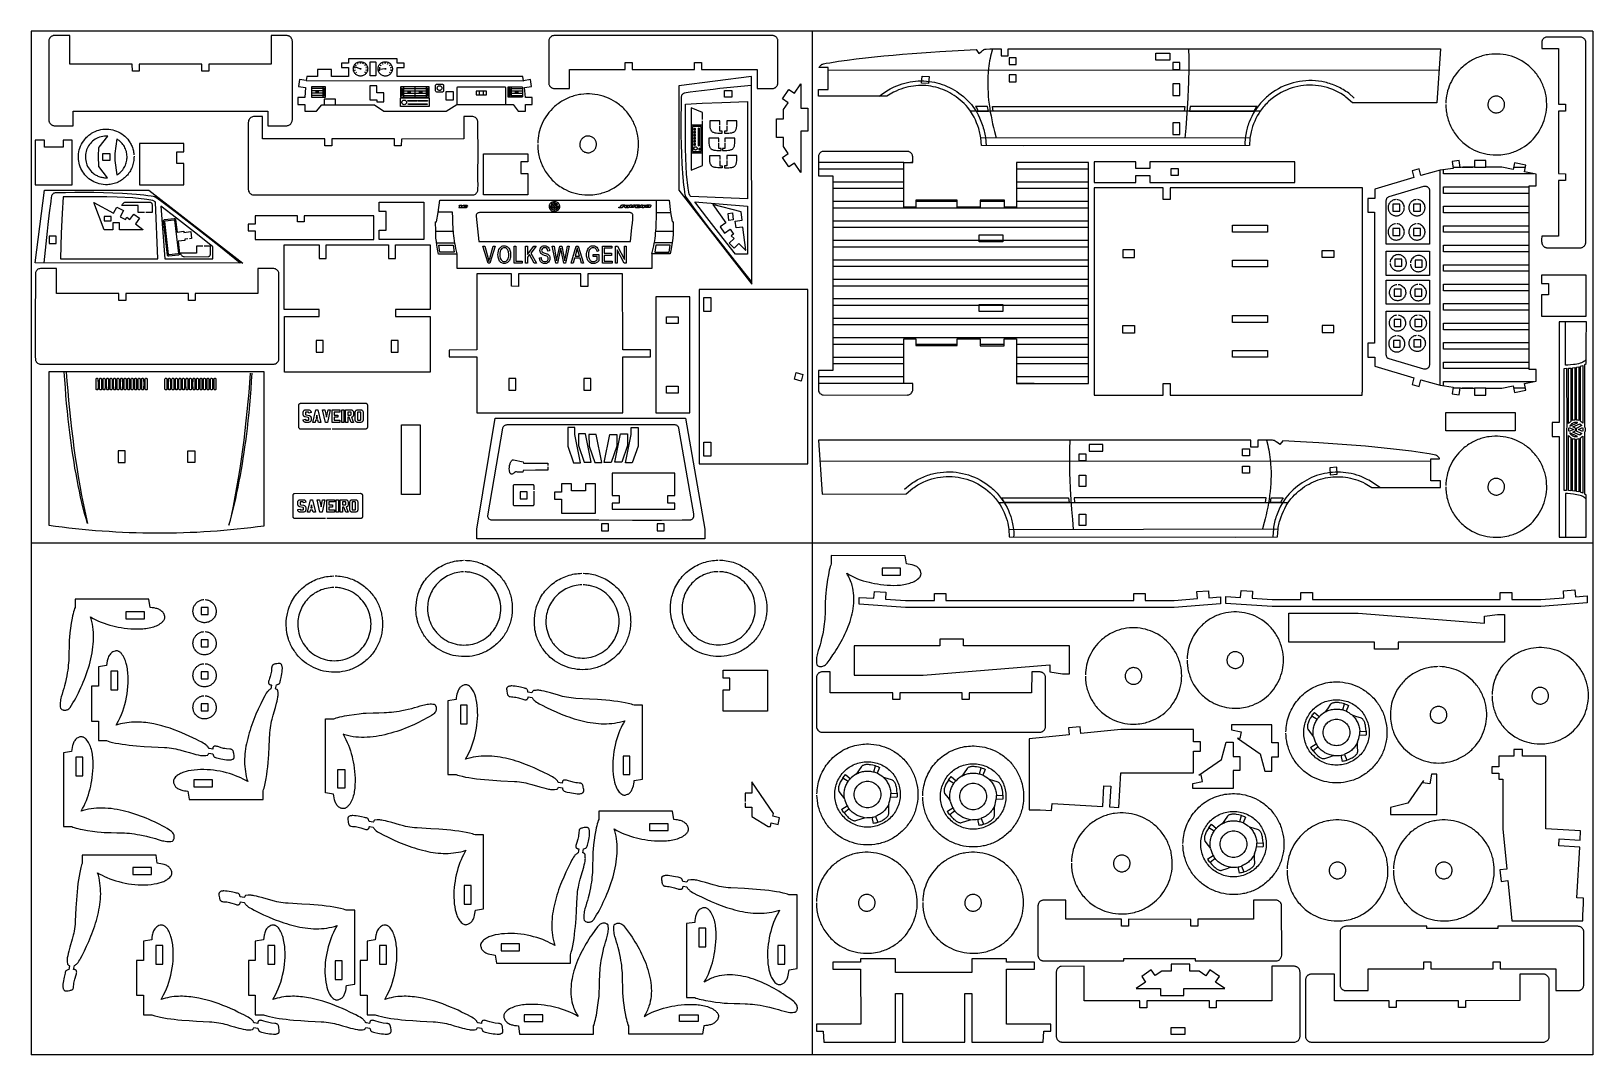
# Model space of a CAD drawing. Extents: x 279 to 859, y 491 to 871.
import ezdxf

# ---------------------------------------------------------------- set-up
doc = ezdxf.new("R2010")
doc.units = 0
doc.layers.get('0').update_dxf_attribs({"linetype": 'CONTINUOUS'})

msp = doc.modelspace()

# ---------------------------------------------------------------- linework, layer by layer
at = {"color": 7}
for p, q in [((858.559376, 871.005032), (278.559376, 871.005032)), ((278.559376, 871.005032), (278.559376, 491.005032)), ((568.559376, 871.005032), (568.559376, 491.005032)), ((858.559376, 871.005032), (858.559376, 491.005032)), ((858.559376, 681.005032), (278.559376, 681.005032)), ((858.559376, 491.005032), (278.559376, 491.005032))]:
    msp.add_line(p, q, dxfattribs=at)
at = {"color": 3}
for p, q in [((285.085138, 867.457917), (285.076053, 867.259918)), ((285.076053, 867.259918), (285.087153, 837.865118)), ((285.11187, 867.650916), (285.085138, 867.457917)), ((285.155467, 867.838166), (285.11187, 867.650916)), ((285.215143, 868.018918), (285.155467, 867.838166)), ((285.290116, 868.192423), (285.215143, 868.018918)), ((285.379602, 868.357932), (285.290116, 868.192423)), ((285.482817, 868.514697), (285.379602, 868.357932)), ((285.598978, 868.661968), (285.482817, 868.514697)), ((285.7273, 868.798997), (285.598978, 868.661968)), ((285.867, 868.925035), (285.7273, 868.798997)), ((286.017294, 869.039333), (285.867, 868.925035)), ((286.177399, 869.141143), (286.017294, 869.039333)), ((286.346532, 869.229715), (286.177399, 869.141143)), ((286.523907, 869.304301), (286.346532, 869.229715)), ((286.708742, 869.364151), (286.523907, 869.304301)), ((286.900253, 869.408518), (286.708742, 869.364151)), ((292.888853, 869.433318), (286.900253, 869.408518)), ((292.901453, 858.795318), (292.888853, 869.433318)), ((367.752553, 869.433318), (367.716253, 869.395018)), ((367.716253, 869.395018), (367.716253, 858.809618)), ((373.446353, 869.432818), (367.752553, 869.433318)), ((373.670066, 869.40539), (373.446353, 869.432818)), ((373.883385, 869.361289), (373.670066, 869.40539)), ((374.085889, 869.301034), (373.883385, 869.361289)), ((374.277153, 869.225144), (374.085889, 869.301034)), ((374.456754, 869.134138), (374.277153, 869.225144)), ((374.62427, 869.028533), (374.456754, 869.134138)), ((374.779277, 868.90885), (374.62427, 869.028533)), ((374.921353, 868.775605), (374.779277, 868.90885)), ((375.050073, 868.629319), (374.921353, 868.775605)), ((375.165017, 868.47051), (375.050073, 868.629319)), ((375.265759, 868.299697), (375.165017, 868.47051)), ((375.351878, 868.117398), (375.265759, 868.299697)), ((375.422949, 867.924131), (375.351878, 868.117398)), ((375.478551, 867.720417), (375.422949, 867.924131)), ((375.51826, 867.506773), (375.478551, 867.720417)), ((375.541653, 867.283718), (375.51826, 867.506773)), ((375.541653, 838.105218), (375.541653, 867.283718)), ((470.842316, 867.843694), (470.767416, 867.282194)), ((470.767416, 867.282194), (470.780216, 851.650294)), ((471.053616, 868.350194), (470.842316, 867.843694)), ((471.212134, 868.585133), (471.053616, 868.350194)), ((471.401657, 868.795913), (471.212134, 868.585133)), ((471.617716, 868.980377), (471.401657, 868.795913)), ((471.855841, 869.136369), (471.617716, 868.980377)), ((472.111563, 869.261733), (471.855841, 869.136369)), ((472.380413, 869.354313), (472.111563, 869.261733)), ((472.65792, 869.411952), (472.380413, 869.354313)), ((472.939616, 869.432494), (472.65792, 869.411952)), ((553.761116, 869.432494), (472.939616, 869.432494)), ((553.967958, 869.420186), (553.761116, 869.432494)), ((554.168094, 869.389684), (553.967958, 869.420186)), ((554.360885, 869.341789), (554.168094, 869.389684)), ((554.54569, 869.277304), (554.360885, 869.341789)), ((554.721869, 869.19703), (554.54569, 869.277304)), ((554.888783, 869.101769), (554.721869, 869.19703)), ((555.045791, 868.992323), (554.888783, 869.101769)), ((555.192254, 868.869494), (555.045791, 868.992323)), ((555.327531, 868.734084), (555.192254, 868.869494)), ((555.450982, 868.586895), (555.327531, 868.734084)), ((555.561968, 868.428728), (555.450982, 868.586895)), ((555.659849, 868.260385), (555.561968, 868.428728)), ((555.743984, 868.082668), (555.659849, 868.260385)), ((555.813734, 867.89638), (555.743984, 868.082668)), ((555.868458, 867.702321), (555.813734, 867.89638)), ((555.907516, 867.501294), (555.868458, 867.702321)), ((555.918516, 851.945194), (555.907516, 867.501294)), ((632.258388, 864.112412), (632.4121, 864.209898)), ((632.4121, 864.209898), (632.556719, 864.283061)), ((632.556719, 864.283061), (632.702426, 864.335829)), ((632.702426, 864.335829), (632.859401, 864.372125)), ((632.859401, 864.372125), (633.247885, 864.41101)), ((633.247885, 864.41101), (634.608069, 864.463874)), ((634.608069, 864.463874), (638.780569, 864.473774)), ((638.780569, 864.473774), (638.779069, 861.889174)), ((641.383669, 861.887874), (641.385169, 864.472274)), ((641.385169, 864.472274), (708.505869, 864.472274)), ((708.505869, 864.472274), (801.966669, 864.447574)), ((801.966669, 864.447574), (800.581269, 844.459574)), ((839.590906, 866.907862), (839.5802, 866.708188)), ((839.5802, 866.708188), (839.5802, 864.571588)), ((839.5802, 864.571588), (845.8118, 864.557788)), ((839.620593, 867.103194), (839.590906, 866.907862)), ((839.66831, 867.293227), (839.620593, 867.103194)), ((839.733109, 867.477004), (839.66831, 867.293227)), ((839.814042, 867.653569), (839.733109, 867.477004)), ((839.910159, 867.821963), (839.814042, 867.653569)), ((840.020511, 867.98123), (839.910159, 867.821963)), ((840.14415, 868.130413), (840.020511, 867.98123)), ((840.280126, 868.268555), (840.14415, 868.130413)), ((840.427491, 868.394698), (840.280126, 868.268555)), ((840.585295, 868.507886), (840.427491, 868.394698)), ((840.752591, 868.60716), (840.585295, 868.507886)), ((840.928428, 868.691565), (840.752591, 868.60716)), ((841.111857, 868.760143), (840.928428, 868.691565)), ((841.301931, 868.811936), (841.111857, 868.760143)), ((841.4977, 868.845988), (841.301931, 868.811936)), ((853.8529, 868.858388), (841.4977, 868.845988)), ((845.8118, 864.557788), (845.8202, 843.931888)), ((854.4145, 868.783988), (853.8529, 868.858388)), ((854.921, 868.572588), (854.4145, 868.783988)), ((855.155836, 868.414053), (854.921, 868.572588)), ((855.366422, 868.224612), (855.155836, 868.414053)), ((855.550659, 868.008712), (855.366422, 868.224612)), ((855.70645, 867.770801), (855.550659, 868.008712)), ((855.831697, 867.515326), (855.70645, 867.770801)), ((855.924303, 867.246734), (855.831697, 867.515326)), ((855.98217, 866.969472), (855.924303, 867.246734)), ((856.0032, 866.687988), (855.98217, 866.969472)), ((856.0032, 792.745988), (856.0032, 866.687988)), ((292.925153, 858.795118), (292.901453, 858.795318)), ((316.098453, 858.795318), (292.925153, 858.795118)), ((316.120253, 856.215318), (316.098453, 858.795318)), ((318.699453, 858.791018), (318.699153, 856.215318)), ((341.917953, 858.795318), (318.699453, 858.791018)), ((341.923653, 856.215318), (341.917953, 858.795318)), ((367.716253, 858.809618), (344.497653, 858.795118)), ((344.497653, 858.795118), (344.497653, 856.216418)), ((396.437148, 859.13542), (393.857248, 859.13542)), ((393.857248, 859.13542), (393.857248, 857.50152)), ((414.497448, 860.77042), (396.437148, 860.77042)), ((396.437148, 860.77042), (396.437148, 859.13542)), ((414.497448, 859.13542), (414.497448, 860.77042)), ((417.077548, 859.13542), (414.497448, 859.13542)), ((417.077548, 857.50152), (417.077548, 859.13542)), ((499.134316, 856.832894), (499.151216, 859.412294)), ((499.151216, 859.412294), (501.725916, 859.413294)), ((501.725916, 859.413294), (501.731816, 856.832894)), ((524.933416, 856.832894), (524.955016, 859.413294)), ((524.955016, 859.413294), (527.534316, 859.413294)), ((527.534316, 859.413294), (527.535016, 856.836894)), ((571.760083, 858.312729), (571.941382, 858.471536)), ((571.941382, 858.471536), (572.133208, 858.60708)), ((572.133208, 858.60708), (572.336322, 858.722044)), ((572.336322, 858.722044), (572.551481, 858.819114)), ((572.551481, 858.819114), (572.779444, 858.900974)), ((572.779444, 858.900974), (573.27682, 859.029804)), ((573.27682, 859.029804), (573.834519, 859.130011)), ((573.834519, 859.130011), (575.155169, 859.330474)), ((575.155169, 859.330474), (578.380758, 859.839655)), ((578.380758, 859.839655), (581.66782, 860.311404)), ((581.66782, 860.311404), (585.008083, 860.747882)), ((585.008083, 860.747882), (588.393272, 861.151252)), ((588.393272, 861.151252), (591.815114, 861.523676)), ((591.815114, 861.523676), (595.265335, 861.867317)), ((595.265335, 861.867317), (598.735662, 862.184337)), ((598.735662, 862.184337), (602.217819, 862.476899)), ((602.217819, 862.476899), (605.703535, 862.747164)), ((605.703535, 862.747164), (609.184535, 862.997296)), ((609.184535, 862.997296), (612.652545, 863.229457)), ((612.652545, 863.229457), (616.099291, 863.445808)), ((616.099291, 863.445808), (622.895899, 863.839735)), ((622.895899, 863.839735), (629.508169, 864.196374)), ((629.508169, 864.196374), (630.574969, 862.796874)), ((630.574969, 862.796874), (631.348965, 863.400726)), ((631.348965, 863.400726), (631.882954, 863.828769)), ((631.882954, 863.828769), (632.258388, 864.112412)), ((638.779069, 861.889174), (641.383669, 861.887874)), ((811.148871, 858.577741), (810.705096, 858.217945)), ((811.599761, 858.921492), (811.148871, 858.577741)), ((812.057436, 859.249264), (811.599761, 858.921492)), ((812.521569, 859.561123), (812.057436, 859.249264)), ((812.99183, 859.857134), (812.521569, 859.561123)), ((813.467892, 860.137361), (812.99183, 859.857134)), ((813.949425, 860.401871), (813.467892, 860.137361)), ((814.436101, 860.650728), (813.949425, 860.401871)), ((814.927591, 860.883998), (814.436101, 860.650728)), ((815.423568, 861.101746), (814.927591, 860.883998)), ((815.923701, 861.304038), (815.423568, 861.101746)), ((816.427664, 861.490938), (815.923701, 861.304038)), ((816.935126, 861.662512), (816.427664, 861.490938)), ((817.445761, 861.818825), (816.935126, 861.662512)), ((817.959238, 861.959942), (817.445761, 861.818825)), ((818.47523, 862.085929), (817.959238, 861.959942)), ((818.993408, 862.196851), (818.47523, 862.085929)), ((819.513443, 862.292773), (818.993408, 862.196851)), ((820.035008, 862.373761), (819.513443, 862.292773)), ((821.081409, 862.491194), (820.035008, 862.373761)), ((822.129983, 862.549671), (821.081409, 862.491194)), ((823.178101, 862.549717), (822.129983, 862.549671)), ((824.223135, 862.491851), (823.178101, 862.549717)), ((825.262457, 862.376598), (824.223135, 862.491851)), ((826.293438, 862.204478), (825.262457, 862.376598)), ((827.31345, 861.976014), (826.293438, 862.204478)), ((828.319863, 861.691728), (827.31345, 861.976014)), ((829.310051, 861.352143), (828.319863, 861.691728)), ((830.281384, 860.95778), (829.310051, 861.352143)), ((831.231234, 860.509161), (830.281384, 860.95778)), ((832.156972, 860.00681), (831.231234, 860.509161)), ((833.055971, 859.451247), (832.156972, 860.00681)), ((833.494621, 859.153674), (833.055971, 859.451247)), ((833.9256, 858.842995), (833.494621, 859.153674)), ((834.348581, 858.519274), (833.9256, 858.842995)), ((834.763234, 858.182577), (834.348581, 858.519274)), ((318.699153, 856.215318), (316.120253, 856.215318)), ((344.497653, 856.216418), (341.923653, 856.215318)), ((378.177948, 853.06112), (377.841248, 850.50332)), ((380.736148, 852.72442), (378.177948, 853.06112)), ((380.938148, 854.23452), (380.736148, 852.72442)), ((384.921648, 854.23452), (380.938148, 854.23452)), ((390.081748, 856.81432), (384.921648, 856.81432)), ((384.921648, 856.81432), (384.921648, 854.23452)), ((390.081748, 854.23452), (390.081748, 856.81432)), ((396.437148, 854.23452), (390.081748, 854.23452)), ((393.857248, 857.50152), (396.437148, 857.50152)), ((396.437148, 857.50152), (396.437148, 854.23452)), ((414.497448, 854.23452), (414.497448, 857.50152)), ((414.497448, 857.50152), (417.077548, 857.50152)), ((461.126948, 854.23452), (414.497448, 854.23452)), ((461.374948, 852.64522), (461.126948, 854.23452)), ((464.035248, 853.06082), (461.374948, 852.64522)), ((464.371748, 850.50302), (464.035248, 853.06082)), ((478.508516, 856.823194), (499.134316, 856.832894)), ((478.508516, 849.758494), (478.508516, 856.823194)), ((501.731816, 856.832894), (524.933416, 856.832894)), ((546.118282, 854.212562), (519.103982, 850.772562)), ((527.535016, 856.836894), (548.156316, 856.832894)), ((546.150182, 777.100762), (546.118282, 854.212562)), ((548.156316, 856.832894), (548.177316, 849.736594)), ((571.221169, 857.504174), (571.271769, 857.669874)), ((574.535869, 857.504174), (571.221169, 857.504174)), ((571.271769, 857.669874), (571.426036, 857.914582)), ((571.426036, 857.914582), (571.588554, 858.127972)), ((571.588554, 858.127972), (571.760083, 858.312729)), ((574.535869, 849.341774), (574.535869, 857.504174)), ((574.535869, 856.683274), (801.415769, 856.499274)), ((806.500099, 853.250842), (806.038123, 852.407513)), ((807.009283, 854.074991), (806.500099, 853.250842)), ((807.56583, 854.878075), (807.009283, 854.074991)), ((808.169896, 855.658208), (807.56583, 854.878075)), ((808.821637, 856.413503), (808.169896, 855.658208)), ((809.521207, 857.142076), (808.821637, 856.413503)), ((810.268763, 857.84204), (809.521207, 857.142076)), ((810.705096, 858.217945), (810.268763, 857.84204)), ((835.16923, 857.832968), (834.763234, 858.182577)), ((835.566241, 857.470514), (835.16923, 857.832968)), ((835.953939, 857.095279), (835.566241, 857.470514)), ((836.331995, 856.707328), (835.953939, 857.095279)), ((836.700081, 856.306728), (836.331995, 856.707328)), ((837.057867, 855.893543), (836.700081, 856.306728)), ((837.405026, 855.467838), (837.057867, 855.893543)), ((837.741228, 855.029679), (837.405026, 855.467838)), ((838.066146, 854.579131), (837.741228, 855.029679)), ((838.37945, 854.116259), (838.066146, 854.579131)), ((838.680812, 853.641129), (838.37945, 854.116259)), ((838.969904, 853.153806), (838.680812, 853.641129)), ((839.246398, 852.654354), (838.969904, 853.153806)), ((839.509963, 852.14284), (839.246398, 852.654354)), ((377.841248, 850.50332), (380.399148, 850.16652)), ((380.399148, 850.16652), (380.124948, 846.35062)), ((461.762548, 850.16652), (464.371748, 850.50302)), ((462.088148, 846.35032), (461.762548, 850.16652)), ((470.780216, 851.650294), (470.81441, 851.453576)), ((470.81441, 851.453576), (470.866296, 851.262975)), ((470.866296, 851.262975), (470.934925, 851.079377)), ((470.934925, 851.079377), (471.019346, 850.903666)), ((471.019346, 850.903666), (471.118609, 850.73673)), ((471.118609, 850.73673), (471.231765, 850.579453)), ((471.231765, 850.579453), (471.357863, 850.432721)), ((471.357863, 850.432721), (471.495954, 850.297419)), ((471.495954, 850.297419), (471.645087, 850.174435)), ((471.645087, 850.174435), (471.804313, 850.064652)), ((471.804313, 850.064652), (471.972681, 849.968957)), ((471.972681, 849.968957), (472.149243, 849.888235)), ((472.149243, 849.888235), (472.333047, 849.823372)), ((472.333047, 849.823372), (472.523144, 849.775254)), ((472.523144, 849.775254), (472.718583, 849.744766)), ((472.718583, 849.744766), (472.918416, 849.732794)), ((472.918416, 849.732794), (478.508516, 849.758494)), ((479.629433, 846.838763), (479.121971, 846.66719)), ((480.140068, 846.995076), (479.629433, 846.838763)), ((480.653545, 847.136194), (480.140068, 846.995076)), ((481.169537, 847.262181), (480.653545, 847.136194)), ((481.687715, 847.373103), (481.169537, 847.262181)), ((482.20775, 847.469025), (481.687715, 847.373103)), ((482.729315, 847.550012), (482.20775, 847.469025)), ((483.775716, 847.667445), (482.729315, 847.550012)), ((484.82429, 847.725923), (483.775716, 847.667445)), ((485.872408, 847.725968), (484.82429, 847.725923)), ((486.917442, 847.668103), (485.872408, 847.725968)), ((487.956764, 847.552849), (486.917442, 847.668103)), ((488.987745, 847.38073), (487.956764, 847.552849)), ((490.007757, 847.152266), (488.987745, 847.38073)), ((491.014171, 846.86798), (490.007757, 847.152266)), ((492.004358, 846.528394), (491.014171, 846.86798)), ((519.103982, 850.772562), (519.074082, 812.028362)), ((548.177316, 849.736594), (551.269254, 849.716294)), ((551.269254, 849.716294), (553.097658, 849.719776)), ((553.097658, 849.719776), (553.748098, 849.733176)), ((553.748098, 849.733176), (554.095316, 849.757494)), ((554.095316, 849.757494), (554.291842, 849.803006)), ((554.291842, 849.803006), (554.480376, 849.864224)), ((554.480376, 849.864224), (554.660271, 849.940388)), ((554.660271, 849.940388), (554.83088, 850.03074)), ((554.83088, 850.03074), (554.991558, 850.134519)), ((554.991558, 850.134519), (555.141656, 850.250967)), ((555.141656, 850.250967), (555.280528, 850.379324)), ((555.280528, 850.379324), (555.407529, 850.518832)), ((555.407529, 850.518832), (555.52201, 850.66873)), ((555.52201, 850.66873), (555.623325, 850.828261)), ((555.623325, 850.828261), (555.710828, 850.996664)), ((555.710828, 850.996664), (555.783871, 851.17318)), ((555.783871, 851.17318), (555.841808, 851.357051)), ((555.841808, 851.357051), (555.883993, 851.547516)), ((555.883993, 851.547516), (555.909777, 851.743817)), ((555.909777, 851.743817), (555.918516, 851.945194)), ((557.57542, 845.877786), (560.00472, 849.425586)), ((560.00472, 849.425586), (562.11112, 847.983186)), ((562.11112, 847.983186), (564.47062, 851.456486)), ((564.47062, 851.456486), (564.46702, 842.446586)), ((570.923869, 846.922474), (570.934469, 849.336074)), ((596.413069, 846.906674), (570.923869, 846.922474)), ((570.934469, 849.336074), (574.535869, 849.341774)), ((598.891069, 848.372774), (596.413069, 846.906674)), ((599.783716, 848.805468), (598.891069, 848.372774)), ((600.685228, 849.196303), (599.783716, 848.805468)), ((601.59451, 849.545521), (600.685228, 849.196303)), ((602.510471, 849.85336), (601.59451, 849.545521)), ((603.432017, 850.120061), (602.510471, 849.85336)), ((604.358054, 850.345864), (603.432017, 850.120061)), ((605.28749, 850.531009), (604.358054, 850.345864)), ((606.21923, 850.675736), (605.28749, 850.531009)), ((607.152182, 850.780286), (606.21923, 850.675736)), ((608.085252, 850.844898), (607.152182, 850.780286)), ((609.017347, 850.869812), (608.085252, 850.844898)), ((609.947374, 850.855269), (609.017347, 850.869812)), ((610.874239, 850.801509), (609.947374, 850.855269)), ((611.796849, 850.708771), (610.874239, 850.801509)), ((612.714111, 850.577296), (611.796849, 850.708771)), ((613.624932, 850.407324), (612.714111, 850.577296)), ((614.528217, 850.199095), (613.624932, 850.407324)), ((615.422875, 849.952849), (614.528217, 850.199095)), ((616.307811, 849.668826), (615.422875, 849.952849)), ((617.181932, 849.347266), (616.307811, 849.668826)), ((618.044145, 848.98841), (617.181932, 849.347266)), ((618.893356, 848.592497), (618.044145, 848.98841)), ((619.728473, 848.159767), (618.893356, 848.592497)), ((620.548402, 847.690461), (619.728473, 848.159767)), ((621.35205, 847.184819), (620.548402, 847.690461)), ((622.138323, 846.643081), (621.35205, 847.184819)), ((740.842061, 847.047698), (739.919105, 846.383832)), ((741.791415, 847.660055), (740.842061, 847.047698)), ((742.765008, 848.220779), (741.791415, 847.660055)), ((743.760684, 848.729745), (742.765008, 848.220779)), ((744.776283, 849.18683), (743.760684, 848.729745)), ((745.809648, 849.59191), (744.776283, 849.18683)), ((746.858621, 849.944861), (745.809648, 849.59191)), ((747.921044, 850.245558), (746.858621, 849.944861)), ((748.994758, 850.493879), (747.921044, 850.245558)), ((750.077607, 850.689699), (748.994758, 850.493879)), ((751.167431, 850.832894), (750.077607, 850.689699)), ((752.262073, 850.92334), (751.167431, 850.832894)), ((753.359376, 850.960914), (752.262073, 850.92334)), ((754.45718, 850.945491), (753.359376, 850.960914)), ((755.553328, 850.876948), (754.45718, 850.945491)), ((756.645662, 850.75516), (755.553328, 850.876948)), ((757.732023, 850.580004), (756.645662, 850.75516)), ((758.810255, 850.351355), (757.732023, 850.580004)), ((759.878199, 850.069091), (758.810255, 850.351355)), ((760.933697, 849.733086), (759.878199, 850.069091)), ((761.97459, 849.343217), (760.933697, 849.733086)), ((762.998722, 848.89936), (761.97459, 849.343217)), ((764.003934, 848.401391), (762.998722, 848.89936)), ((764.988068, 847.849186), (764.003934, 848.401391)), ((765.948965, 847.242622), (764.988068, 847.849186)), ((766.420027, 846.918916), (765.948965, 847.242622)), ((766.884469, 846.581574), (766.420027, 846.918916)), ((804.248936, 847.050378), (804.113066, 846.125596)), ((804.430927, 847.969181), (804.248936, 847.050378)), ((804.659193, 848.88012), (804.430927, 847.969181)), ((804.933891, 849.781308), (804.659193, 848.88012)), ((805.255175, 850.67086), (804.933891, 849.781308)), ((805.6232, 851.54689), (805.255175, 850.67086)), ((806.038123, 852.407513), (805.6232, 851.54689)), ((839.749602, 851.642196), (839.509963, 852.14284)), ((839.972975, 851.138528), (839.749602, 851.642196)), ((840.18021, 850.632118), (839.972975, 851.138528)), ((840.371437, 850.123244), (840.18021, 850.632118)), ((840.546782, 849.612184), (840.371437, 850.123244)), ((840.706375, 849.099219), (840.546782, 849.612184)), ((840.850342, 848.584627), (840.706375, 849.099219)), ((840.978813, 848.068688), (840.850342, 848.584627)), ((841.091916, 847.55168), (840.978813, 848.068688)), ((841.189778, 847.033883), (841.091916, 847.55168)), ((841.340293, 845.997038), (841.189778, 847.033883)), ((294.111153, 835.934418), (294.111153, 841.341118)), ((294.111153, 841.341118), (366.445953, 841.341118)), ((366.445953, 841.341118), (366.445953, 835.934418)), ((380.124948, 846.35062), (377.544948, 846.35062)), ((377.544948, 846.35062), (377.544948, 843.77032)), ((377.544948, 843.77032), (380.124948, 843.77032)), ((380.124948, 843.77032), (380.124948, 841.33462)), ((380.124948, 841.33462), (384.561548, 841.33462)), ((384.561548, 841.33462), (386.462948, 843.74282)), ((386.462948, 843.74282), (406.080848, 843.74282)), ((406.080848, 843.74282), (409.496548, 841.33462)), ((409.496548, 841.33462), (432.716648, 841.33462)), ((432.716648, 841.33462), (436.581548, 843.83752)), ((436.581548, 843.83752), (457.596848, 843.85822)), ((457.596848, 843.85822), (459.408648, 841.33462)), ((459.408648, 841.33462), (462.088148, 841.33462)), ((464.668048, 846.35032), (462.088148, 846.35032)), ((462.088148, 841.33462), (462.088148, 843.77032)), ((462.088148, 843.77032), (464.668048, 843.77032)), ((464.668048, 843.77032), (464.668048, 846.35032)), ((471.515944, 841.589755), (470.864204, 840.834459)), ((472.215515, 842.318328), (471.515944, 841.589755)), ((472.96307, 843.018292), (472.215515, 842.318328)), ((473.399403, 843.394197), (472.96307, 843.018292)), ((473.843178, 843.753992), (473.399403, 843.394197)), ((474.294068, 844.097744), (473.843178, 843.753992)), ((474.751743, 844.425516), (474.294068, 844.097744)), ((475.215876, 844.737375), (474.751743, 844.425516)), ((475.686137, 845.033385), (475.215876, 844.737375)), ((476.162199, 845.313613), (475.686137, 845.033385)), ((476.643732, 845.578123), (476.162199, 845.313613)), ((477.130408, 845.82698), (476.643732, 845.578123)), ((477.621898, 846.06025), (477.130408, 845.82698)), ((478.117875, 846.277998), (477.621898, 846.06025)), ((478.618008, 846.48029), (478.117875, 846.277998)), ((479.121971, 846.66719), (478.618008, 846.48029)), ((492.975691, 846.134031), (492.004358, 846.528394)), ((493.925541, 845.685413), (492.975691, 846.134031)), ((494.851279, 845.183061), (493.925541, 845.685413)), ((495.750278, 844.627498), (494.851279, 845.183061)), ((496.188928, 844.329926), (495.750278, 844.627498)), ((496.619908, 844.019247), (496.188928, 844.329926)), ((497.042888, 843.695526), (496.619908, 844.019247)), ((497.457541, 843.358828), (497.042888, 843.695526)), ((497.863537, 843.00922), (497.457541, 843.358828)), ((498.260548, 842.646765), (497.863537, 843.00922)), ((498.648246, 842.27153), (498.260548, 842.646765)), ((499.026302, 841.88358), (498.648246, 842.27153)), ((499.394388, 841.482979), (499.026302, 841.88358)), ((499.752174, 841.069794), (499.394388, 841.482979)), ((500.099333, 840.644089), (499.752174, 841.069794)), ((521.555882, 839.132762), (521.587182, 843.878062)), ((521.587182, 843.878062), (527.736882, 844.257362)), ((527.736882, 844.257362), (535.029182, 844.588562)), ((535.029182, 844.588562), (544.610182, 844.903262)), ((544.610182, 844.903262), (544.609982, 808.726562)), ((559.70392, 844.420186), (557.57542, 845.877786)), ((557.99522, 841.924586), (559.70392, 844.420186)), ((557.99522, 838.484886), (557.99522, 841.924586)), ((564.46702, 842.446586), (567.04682, 842.446586)), ((567.04682, 842.446586), (567.05042, 833.847286)), ((622.906128, 846.065486), (622.138323, 846.643081)), ((623.654372, 845.452276), (622.906128, 846.065486)), ((624.381961, 844.803689), (623.654372, 845.452276)), ((625.087803, 844.119966), (624.381961, 844.803689)), ((625.770803, 843.401348), (625.087803, 844.119966)), ((626.429869, 842.648074), (625.770803, 843.401348)), ((627.429069, 841.325874), (626.429869, 842.648074)), ((628.214269, 840.143174), (627.429069, 841.325874)), ((735.056569, 841.325874), (627.429269, 841.325874)), ((735.056569, 841.325874), (734.482277, 840.461909)), ((735.411142, 841.817372), (735.056569, 841.325874)), ((735.775821, 842.296195), (735.411142, 841.817372)), ((736.150336, 842.762326), (735.775821, 842.296195)), ((736.534418, 843.21575), (736.150336, 842.762326)), ((736.927797, 843.656451), (736.534418, 843.21575)), ((737.330203, 844.084415), (736.927797, 843.656451)), ((737.741367, 844.499625), (737.330203, 844.084415)), ((738.161018, 844.902066), (737.741367, 844.499625)), ((739.024704, 845.66858), (738.161018, 844.902066)), ((739.919105, 846.383832), (739.024704, 845.66858)), ((769.296669, 844.486674), (766.884469, 846.581574)), ((800.581269, 844.459574), (769.296669, 844.486674)), ((803.974263, 843.76564), (803.985001, 843.188731)), ((804.02316, 845.196722), (803.979063, 844.26564)), ((803.985001, 843.188731), (804.013196, 842.612534)), ((804.013196, 842.612534), (804.058812, 842.037498)), ((804.113066, 846.125596), (804.02316, 845.196722)), ((804.058812, 842.037498), (804.12181, 841.464071)), ((804.12181, 841.464071), (804.202156, 840.892701)), ((841.222013, 840.86036), (841.358366, 841.873912)), ((841.431384, 844.960385), (841.340293, 845.997038)), ((841.358366, 841.873912), (841.439396, 842.896589)), ((841.464077, 843.926158), (841.431384, 844.960385)), ((841.439396, 842.896589), (841.464077, 843.926158)), ((845.8202, 843.931888), (848.3996, 843.915088)), ((845.8341, 841.334988), (845.8202, 818.133088)), ((848.4006, 841.340388), (845.8341, 841.334988)), ((848.3996, 843.915088), (848.4006, 841.340388)), ((285.087153, 837.865118), (285.124158, 837.664168)), ((285.124158, 837.664168), (285.177636, 837.470156)), ((285.177636, 837.470156), (285.246836, 837.28389)), ((285.246836, 837.28389), (285.331004, 837.106176)), ((285.331004, 837.106176), (285.42939, 836.937821)), ((285.42939, 836.937821), (285.541243, 836.779632)), ((285.541243, 836.779632), (285.66581, 836.632416)), ((285.66581, 836.632416), (285.80234, 836.49698)), ((285.80234, 836.49698), (285.950081, 836.374132)), ((285.950081, 836.374132), (286.108282, 836.264677)), ((286.108282, 836.264677), (286.276192, 836.169424)), ((286.276192, 836.169424), (286.453057, 836.089179)), ((286.453057, 836.089179), (286.638128, 836.024749)), ((286.638128, 836.024749), (286.830652, 835.97694)), ((286.830652, 835.97694), (287.029877, 835.946561)), ((287.029877, 835.946561), (287.235053, 835.934418)), ((287.235053, 835.934418), (294.111153, 835.934418)), ((359.224695, 837.58375), (359.185895, 837.04305)), ((359.185895, 837.04305), (359.188795, 812.29185)), ((359.320381, 837.914936), (359.224695, 837.58375)), ((359.467898, 838.223011), (359.320381, 837.914936)), ((359.661452, 838.503165), (359.467898, 838.223011)), ((359.895245, 838.750588), (359.661452, 838.503165)), ((360.163482, 838.960468), (359.895245, 838.750588)), ((360.460367, 839.127996), (360.163482, 838.960468)), ((360.780103, 839.24836), (360.460367, 839.127996)), ((361.116895, 839.31675), (360.780103, 839.24836)), ((364.431595, 839.32755), (361.116895, 839.31675)), ((364.431595, 831.01405), (364.431595, 839.32755)), ((366.445953, 835.934418), (373.501453, 835.937118)), ((373.501453, 835.937118), (373.774359, 835.989494)), ((373.774359, 835.989494), (374.041753, 836.05403)), ((374.041753, 836.05403), (374.300596, 836.144385)), ((374.300596, 836.144385), (374.547853, 836.274218)), ((374.547853, 836.274218), (374.772131, 836.440167)), ((374.772131, 836.440167), (374.966524, 836.629415)), ((374.966524, 836.629415), (375.131682, 836.839302)), ((375.131682, 836.839302), (375.268253, 837.067168)), ((375.268253, 837.067168), (375.376886, 837.310353)), ((375.376886, 837.310353), (375.458231, 837.566196)), ((375.458231, 837.566196), (375.512937, 837.832038)), ((375.512937, 837.832038), (375.541653, 838.105218)), ((442.561095, 839.31675), (439.246295, 839.32755)), ((439.246295, 839.32755), (439.246295, 831.01405)), ((442.89787, 839.24836), (442.561095, 839.31675)), ((443.217623, 839.127996), (442.89787, 839.24836)), ((443.514543, 838.960468), (443.217623, 839.127996)), ((443.78282, 838.750588), (443.514543, 838.960468)), ((444.016644, 838.503165), (443.78282, 838.750588)), ((444.210204, 838.223011), (444.016644, 838.503165)), ((444.357692, 837.914936), (444.210204, 838.223011)), ((444.453295, 837.58375), (444.357692, 837.914936)), ((444.470423, 837.281831), (444.453295, 837.58375)), ((444.484042, 836.601595), (444.470423, 837.281831)), ((444.502078, 834.310922), (444.484042, 836.601595)), ((467.949482, 835.847112), (467.628198, 834.95756)), ((468.317508, 836.723142), (467.949482, 835.847112)), ((468.732431, 837.583765), (468.317508, 836.723142)), ((469.194406, 838.427093), (468.732431, 837.583765)), ((469.70359, 839.251243), (469.194406, 838.427093)), ((470.260137, 840.054326), (469.70359, 839.251243)), ((470.864204, 840.834459), (470.260137, 840.054326)), ((500.435535, 840.20593), (500.099333, 840.644089)), ((500.760453, 839.755382), (500.435535, 840.20593)), ((501.073757, 839.292511), (500.760453, 839.755382)), ((501.37512, 838.817381), (501.073757, 839.292511)), ((501.664212, 838.330057), (501.37512, 838.817381)), ((501.940705, 837.830606), (501.664212, 838.330057)), ((502.20427, 837.319092), (501.940705, 837.830606)), ((502.443909, 836.818447), (502.20427, 837.319092)), ((502.667282, 836.31478), (502.443909, 836.818447)), ((502.874517, 835.80837), (502.667282, 836.31478)), ((503.065744, 835.299495), (502.874517, 835.80837)), ((503.241089, 834.788436), (503.065744, 835.299495)), ((521.556376, 835.334285), (521.555882, 839.132762)), ((521.576107, 831.486974), (521.556376, 835.334285)), ((555.41542, 831.605286), (555.41542, 838.484886)), ((555.41542, 838.484886), (557.99522, 838.484886)), ((628.737735, 839.119737), (628.214269, 840.143174)), ((629.234029, 838.079183), (628.737735, 839.119737)), ((629.696024, 837.021675), (629.234029, 838.079183)), ((630.116594, 835.947374), (629.696024, 837.021675)), ((630.488611, 834.856442), (630.116594, 835.947374)), ((732.195216, 835.661218), (731.880131, 834.656783)), ((732.562591, 836.660769), (732.195216, 835.661218)), ((732.978619, 837.648024), (732.562591, 836.660769)), ((733.439667, 838.615573), (732.978619, 837.648024)), ((733.942097, 839.556005), (733.439667, 838.615573)), ((734.482277, 840.461909), (733.942097, 839.556005)), ((804.202156, 840.892701), (804.29981, 840.323838)), ((804.29981, 840.323838), (804.414737, 839.757929)), ((804.414737, 839.757929), (804.546899, 839.195423)), ((804.546899, 839.195423), (804.696259, 838.636769)), ((804.696259, 838.636769), (804.862781, 838.082414)), ((804.862781, 838.082414), (805.046427, 837.532809)), ((805.046427, 837.532809), (805.24716, 836.9884)), ((805.24716, 836.9884), (805.464944, 836.449636)), ((805.464944, 836.449636), (805.69974, 835.916966)), ((805.69974, 835.916966), (805.951513, 835.390839)), ((805.951513, 835.390839), (806.220225, 834.871703)), ((839.299509, 835.095719), (839.746275, 836.007628)), ((839.746275, 836.007628), (840.143869, 836.94206)), ((840.143869, 836.94206), (840.491265, 837.896783)), ((840.491265, 837.896783), (840.787437, 838.869562)), ((840.787437, 838.869562), (841.031362, 839.858166)), ((841.031362, 839.858166), (841.222013, 840.86036)), ((283.503546, 830.526384), (280.063846, 830.526384)), ((280.063846, 830.526384), (280.063846, 814.024384)), ((283.503546, 827.946684), (283.503546, 830.526384)), ((293.822946, 830.526384), (290.383146, 830.526384)), ((290.383146, 830.526384), (290.383146, 827.946684)), ((293.822946, 814.024384), (293.822946, 830.526384)), ((297.223568, 829.036521), (297.604943, 829.710158)), ((297.604943, 829.710158), (298.04507, 830.369668)), ((298.04507, 830.369668), (298.300472, 830.709978)), ((298.300472, 830.709978), (298.565015, 831.035651)), ((298.565015, 831.035651), (298.838311, 831.346761)), ((298.838311, 831.346761), (299.119973, 831.643381)), ((299.119973, 831.643381), (299.409612, 831.925585)), ((299.409612, 831.925585), (299.706841, 832.193448)), ((299.706841, 832.193448), (300.011271, 832.447043)), ((300.011271, 832.447043), (300.322515, 832.686444)), ((300.322515, 832.686444), (300.640184, 832.911724)), ((300.640184, 832.911724), (300.96389, 833.122959)), ((300.96389, 833.122959), (301.627864, 833.503584)), ((301.627864, 833.503584), (302.311331, 833.82891)), ((302.311331, 833.82891), (303.011189, 834.099528)), ((303.011189, 834.099528), (303.724333, 834.316028)), ((303.724333, 834.316028), (304.447658, 834.479002)), ((304.447658, 834.479002), (305.178063, 834.589039)), ((305.178063, 834.589039), (305.912441, 834.646732)), ((305.912441, 834.646732), (306.64769, 834.65267)), ((306.64769, 834.65267), (307.380706, 834.607445)), ((307.380706, 834.607445), (308.108383, 834.511648)), ((308.108383, 834.511648), (308.82762, 834.365868)), ((308.82762, 834.365868), (309.535311, 834.170698)), ((309.535311, 834.170698), (310.228353, 833.926727)), ((310.228353, 833.926727), (310.903642, 833.634547)), ((310.903642, 833.634547), (311.558074, 833.294748)), ((311.558074, 833.294748), (312.188545, 832.907922)), ((312.188545, 832.907922), (312.79195, 832.474658)), ((312.79195, 832.474658), (313.365187, 831.995549)), ((313.365187, 831.995549), (313.905151, 831.471184)), ((313.905151, 831.471184), (314.408739, 830.902154)), ((314.408739, 830.902154), (314.872845, 830.289051)), ((314.872845, 830.289051), (315.089123, 829.966157)), ((315.089123, 829.966157), (315.294367, 829.632465)), ((315.294367, 829.632465), (315.488189, 829.28805)), ((387.649895, 831.00915), (364.431595, 831.01405)), ((387.649895, 828.44475), (387.649895, 831.00915)), ((390.233995, 831.01055), (390.229795, 828.43505)), ((413.443795, 831.01055), (390.233995, 831.01055)), ((413.448095, 828.43505), (413.443795, 831.01055)), ((416.027895, 830.98825), (416.016395, 828.43085)), ((439.246295, 831.01405), (416.027895, 830.98825)), ((444.510633, 827.441975), (444.502078, 834.310922)), ((466.717467, 830.372973), (466.67337, 829.441892)), ((466.807373, 831.301848), (466.717467, 830.372973)), ((466.943243, 832.22663), (466.807373, 831.301848)), ((467.125234, 833.145433), (466.943243, 832.22663)), ((467.353501, 834.056371), (467.125234, 833.145433)), ((467.628198, 834.95756), (467.353501, 834.056371)), ((503.400682, 834.275471), (503.241089, 834.788436)), ((503.544649, 833.760879), (503.400682, 834.275471)), ((503.67312, 833.24494), (503.544649, 833.760879)), ((503.786223, 832.727932), (503.67312, 833.24494)), ((503.884085, 832.210135), (503.786223, 832.727932)), ((504.0346, 831.173289), (503.884085, 832.210135)), ((504.125692, 830.136637), (504.0346, 831.173289)), ((504.158384, 829.102409), (504.125692, 830.136637)), ((521.628276, 827.640507), (521.576107, 831.486974)), ((557.99522, 831.605286), (555.41542, 831.605286)), ((557.99522, 828.165486), (557.99522, 831.605286)), ((567.05042, 833.847286), (564.47062, 833.847286)), ((564.47062, 833.847286), (564.47062, 818.581086)), ((630.654185, 834.304789), (630.488611, 834.856442)), ((630.804947, 833.74904), (630.654185, 834.304789)), ((630.940008, 833.189213), (630.804947, 833.74904)), ((631.058476, 832.62533), (630.940008, 833.189213)), ((631.15946, 832.05741), (631.058476, 832.62533)), ((631.242069, 831.485474), (631.15946, 832.05741)), ((631.488269, 828.532574), (631.242069, 831.485474)), ((731.211869, 831.276274), (731.048469, 828.605174)), ((731.620969, 833.654874), (731.211869, 831.276274)), ((731.880131, 834.656783), (731.620969, 833.654874)), ((806.220225, 834.871703), (806.50584, 834.360006)), ((806.50584, 834.360006), (806.80832, 833.856197)), ((806.80832, 833.856197), (807.127628, 833.360724)), ((807.127628, 833.360724), (807.463727, 832.874036)), ((807.463727, 832.874036), (807.81658, 832.396581)), ((807.81658, 832.396581), (808.186151, 831.928808)), ((808.186151, 831.928808), (808.572402, 831.471165)), ((808.572402, 831.471165), (808.975296, 831.024101)), ((808.975296, 831.024101), (809.394796, 830.588064)), ((809.394796, 830.588064), (809.830866, 830.163503)), ((809.830866, 830.163503), (810.283467, 829.750866)), ((810.283467, 829.750866), (810.752564, 829.350602)), ((834.078174, 828.879246), (834.881418, 829.530579)), ((834.881418, 829.530579), (835.64369, 830.222301)), ((835.64369, 830.222301), (836.363965, 830.952177)), ((836.363965, 830.952177), (837.041219, 831.717974)), ((837.041219, 831.717974), (837.674425, 832.517461)), ((837.674425, 832.517461), (838.262559, 833.348402)), ((838.262559, 833.348402), (838.804595, 834.208566)), ((838.804595, 834.208566), (839.299509, 835.095719)), ((290.383146, 827.946684), (283.503546, 827.946684)), ((296.093767, 824.124897), (296.098959, 824.830962)), ((296.137302, 823.423692), (296.093767, 824.124897)), ((296.098959, 824.830962), (296.154132, 825.539515)), ((296.154132, 825.539515), (296.260539, 826.248182)), ((296.260539, 826.248182), (296.419432, 826.954589)), ((296.419432, 826.954589), (296.632066, 827.656364)), ((296.632066, 827.656364), (296.899694, 828.351132)), ((296.899694, 828.351132), (297.223568, 829.036521)), ((315.488189, 829.28805), (315.670201, 828.932987)), ((315.670201, 828.932987), (315.840014, 828.567348)), ((315.840014, 828.567348), (315.997241, 828.191207)), ((315.997241, 828.191207), (316.141495, 827.804639)), ((316.141495, 827.804639), (316.272386, 827.407717)), ((316.272386, 827.407717), (316.389527, 827.000515)), ((316.389527, 827.000515), (316.49253, 826.583107)), ((316.49253, 826.583107), (316.581007, 826.155567)), ((316.581007, 826.155567), (316.65457, 825.717968)), ((316.65457, 825.717968), (316.71257, 825.063268)), ((316.725562, 824.034771), (316.695072, 823.513071)), ((316.73087, 824.563268), (316.725562, 824.034771)), ((335.245018, 829.27039), (318.734318, 829.27039)), ((318.734318, 829.27039), (318.734318, 814.02439)), ((332.660818, 821.94739), (332.665218, 826.24709)), ((332.665218, 826.24709), (335.245018, 826.24589)), ((335.245018, 826.24589), (335.245018, 829.27039)), ((390.229795, 828.43505), (387.649895, 828.44475)), ((416.016395, 828.43085), (413.448095, 828.43505)), ((444.491995, 816.01935), (444.510633, 827.441975)), ((446.516999, 810.24525), (446.517099, 825.49125)), ((446.517099, 825.49125), (463.027799, 825.49105)), ((463.027799, 825.49105), (463.027799, 822.46645)), ((466.66857, 828.941892), (466.679308, 828.364983)), ((466.679308, 828.364983), (466.707503, 827.788786)), ((466.707503, 827.788786), (466.753119, 827.21375)), ((466.753119, 827.21375), (466.816118, 826.640323)), ((466.816118, 826.640323), (466.896463, 826.068953)), ((466.896463, 826.068953), (466.994117, 825.50009)), ((466.994117, 825.50009), (467.109044, 824.934181)), ((467.109044, 824.934181), (467.241206, 824.371675)), ((467.241206, 824.371675), (467.390566, 823.813021)), ((467.390566, 823.813021), (467.557088, 823.258666)), ((503.185572, 823.073034), (503.481745, 824.045814)), ((503.481745, 824.045814), (503.725669, 825.034417)), ((503.725669, 825.034417), (503.91632, 826.036612)), ((503.91632, 826.036612), (504.052674, 827.050164)), ((504.052674, 827.050164), (504.133703, 828.072841)), ((504.133703, 828.072841), (504.158384, 829.102409)), ((521.726082, 823.844562), (521.628276, 827.640507)), ((521.996682, 817.936862), (521.726082, 823.844562)), ((557.57262, 824.181086), (559.71062, 825.624686)), ((559.97842, 820.617486), (557.57262, 824.181086)), ((559.71062, 825.624686), (557.99522, 828.165486)), ((570.941569, 824.616476), (570.923869, 817.375076)), ((570.990271, 824.879004), (570.941569, 824.616476)), ((571.079482, 825.137201), (570.990271, 824.879004)), ((571.201936, 825.381786), (571.079482, 825.137201)), ((571.350369, 825.603476), (571.201936, 825.381786)), ((571.581334, 825.863333), (571.350369, 825.603476)), ((571.822397, 826.059723), (571.581334, 825.863333)), ((572.073966, 826.201678), (571.822397, 826.059723)), ((572.336444, 826.298226), (572.073966, 826.201678)), ((572.610238, 826.3584), (572.336444, 826.298226)), ((572.895754, 826.391229), (572.610238, 826.3584)), ((573.503569, 826.410976), (572.895754, 826.391229)), ((603.841769, 826.410976), (573.503569, 826.410976)), ((604.477469, 826.321376), (603.841769, 826.410976)), ((604.693531, 826.239936), (604.477469, 826.321376)), ((604.906474, 826.128087), (604.693531, 826.239936)), ((605.111774, 825.989911), (604.906474, 826.128087)), ((605.304907, 825.829489), (605.111774, 825.989911)), ((605.481347, 825.650903), (605.304907, 825.829489)), ((605.636571, 825.458234), (605.481347, 825.650903)), ((605.766053, 825.255565), (605.636571, 825.458234)), ((605.865269, 825.046976), (605.766053, 825.255565)), ((605.942962, 824.770092), (605.865269, 825.046976)), ((605.993369, 824.427904), (605.942962, 824.770092)), ((606.021708, 824.042221), (605.993369, 824.427904)), ((606.033194, 823.634851), (606.021708, 824.042221)), ((606.026482, 822.842286), (606.033194, 823.634851)), ((647.031969, 828.414274), (631.488269, 828.532574)), ((731.048469, 828.605174), (647.031969, 828.414274)), ((810.752564, 829.350602), (811.238119, 828.963159)), ((811.238119, 828.963159), (811.740095, 828.588985)), ((811.740095, 828.588985), (812.258455, 828.228529)), ((812.258455, 828.228529), (812.793163, 827.88224)), ((812.793163, 827.88224), (813.659845, 827.373409)), ((813.659845, 827.373409), (814.554018, 826.91179)), ((814.554018, 826.91179), (815.472535, 826.498547)), ((815.472535, 826.498547), (816.41225, 826.13484)), ((816.41225, 826.13484), (817.370017, 825.821834)), ((817.370017, 825.821834), (818.34269, 825.56069)), ((818.34269, 825.56069), (819.32712, 825.352572)), ((819.32712, 825.352572), (820.320163, 825.19864)), ((820.320163, 825.19864), (821.504263, 825.08604)), ((821.504263, 825.08604), (822.276779, 825.068998)), ((822.276779, 825.068998), (823.022936, 825.070004)), ((823.022936, 825.070004), (823.750735, 825.092332)), ((823.750735, 825.092332), (824.468175, 825.139253)), ((824.468175, 825.139253), (825.183258, 825.214041)), ((825.183258, 825.214041), (825.903983, 825.31997)), ((825.903983, 825.31997), (826.638351, 825.460312)), ((826.638351, 825.460312), (827.394363, 825.63834)), ((827.394363, 825.63834), (827.929195, 825.784246)), ((827.929195, 825.784246), (828.455707, 825.944435)), ((828.455707, 825.944435), (828.973769, 826.118629)), ((828.973769, 826.118629), (829.483254, 826.306549)), ((829.483254, 826.306549), (829.984034, 826.507915)), ((829.984034, 826.507915), (830.475981, 826.722448)), ((830.475981, 826.722448), (830.958966, 826.94987)), ((830.958966, 826.94987), (831.432861, 827.189901)), ((831.432861, 827.189901), (831.897539, 827.442262)), ((831.897539, 827.442262), (832.35287, 827.706673)), ((832.35287, 827.706673), (833.234983, 828.270533)), ((833.234983, 828.270533), (834.078174, 828.879246)), ((296.228311, 822.729721), (296.137302, 823.423692)), ((296.365542, 822.045357), (296.228311, 822.729721)), ((296.54774, 821.372974), (296.365542, 822.045357)), ((296.773652, 820.714946), (296.54774, 821.372974)), ((297.042026, 820.073644), (296.773652, 820.714946)), ((297.351608, 819.451443), (297.042026, 820.073644)), ((297.701144, 818.850716), (297.351608, 819.451443)), ((298.089382, 818.273837), (297.701144, 818.850716)), ((298.515068, 817.723178), (298.089382, 818.273837)), ((314.571643, 818.003598), (314.265449, 817.625446)), ((314.860035, 818.39643), (314.571643, 818.003598)), ((315.130058, 818.803337), (314.860035, 818.39643)), ((315.381144, 819.223711), (315.130058, 818.803337)), ((315.612725, 819.656947), (315.381144, 819.223711)), ((315.824233, 820.102437), (315.612725, 819.656947)), ((316.015101, 820.559576), (315.824233, 820.102437)), ((316.184761, 821.027757), (316.015101, 820.559576)), ((316.332646, 821.506374), (316.184761, 821.027757)), ((316.458186, 821.99482), (316.332646, 821.506374)), ((316.560816, 822.49249), (316.458186, 821.99482)), ((316.639967, 822.998775), (316.560816, 822.49249)), ((316.695072, 823.513071), (316.639967, 822.998775)), ((335.240718, 821.94599), (332.660818, 821.94739)), ((335.245118, 814.02459), (335.240718, 821.94599)), ((463.027799, 822.46645), (460.448099, 822.46775)), ((460.448099, 822.46775), (460.448099, 818.16815)), ((460.448099, 818.16815), (463.027799, 818.16675)), ((463.027799, 818.16675), (463.027799, 810.24525)), ((467.557088, 823.258666), (467.740734, 822.70906)), ((467.740734, 822.70906), (467.941467, 822.164651)), ((467.941467, 822.164651), (468.159251, 821.625888)), ((468.159251, 821.625888), (468.394047, 821.093218)), ((468.394047, 821.093218), (468.64582, 820.567091)), ((468.64582, 820.567091), (468.914533, 820.047955)), ((468.914533, 820.047955), (469.200147, 819.536258)), ((469.200147, 819.536258), (469.502627, 819.032448)), ((469.502627, 819.032448), (469.821935, 818.536976)), ((469.821935, 818.536976), (470.158034, 818.050288)), ((470.158034, 818.050288), (470.510887, 817.572833)), ((500.368732, 817.693712), (500.956866, 818.524654)), ((500.956866, 818.524654), (501.498902, 819.384817)), ((501.498902, 819.384817), (501.993816, 820.27197)), ((501.993816, 820.27197), (502.440583, 821.18388)), ((502.440583, 821.18388), (502.838176, 822.118312)), ((502.838176, 822.118312), (503.185572, 823.073034)), ((522.510882, 812.749362), (521.996682, 817.936862)), ((562.11652, 822.061086), (559.97842, 820.617486)), ((564.47062, 818.581086), (562.11652, 822.061086)), ((602.677069, 805.718476), (602.677069, 822.224876)), ((602.677069, 822.224876), (606.014969, 822.224676)), ((606.014969, 822.224676), (606.026482, 822.842286)), ((644.545369, 822.233576), (644.533969, 805.722876)), ((671.309369, 822.224676), (644.545369, 822.233576)), ((671.309369, 740.268076), (671.309369, 822.224676)), ((688.84952, 822.579077), (673.31442, 822.579077)), ((673.31442, 822.579077), (673.31442, 814.839077)), ((688.84952, 819.999077), (688.84952, 822.579077)), ((694.00952, 819.999077), (688.84952, 819.999077)), ((747.94252, 822.579077), (694.00952, 822.579077)), ((694.00952, 822.579077), (694.00952, 819.999077)), ((747.94252, 814.839077), (747.94252, 822.579077)), ((794.023163, 819.904276), (791.417463, 819.143276)), ((791.417463, 819.143276), (792.141763, 816.667776)), ((794.747363, 817.428776), (794.023163, 819.904276)), ((801.828863, 819.460076), (794.747363, 817.428776)), ((806.717763, 820.105176), (801.828863, 819.460076)), ((808.938563, 822.999476), (806.381063, 822.662776)), ((806.381063, 822.662776), (806.717763, 820.105176)), ((809.275263, 820.441876), (808.938563, 822.999476)), ((809.688778, 820.47361), (809.275263, 820.441876)), ((810.29333, 820.492192), (809.688778, 820.47361)), ((811.8371, 820.500901), (810.29333, 820.492192)), ((814.594163, 820.481476), (811.8371, 820.500901)), ((818.891663, 823.061676), (814.594163, 823.061676)), ((814.594163, 823.061676), (814.594163, 820.481476)), ((818.891663, 820.481476), (818.891663, 823.061676)), ((824.790563, 820.481476), (818.891663, 820.481476)), ((828.972063, 819.632676), (824.790563, 820.481476)), ((829.484163, 822.159176), (828.972063, 819.632676)), ((833.699663, 821.304676), (829.484163, 822.159176)), ((833.187463, 818.778276), (833.699663, 821.304676)), ((837.558663, 817.884276), (833.187463, 818.778276)), ((837.558663, 813.634776), (837.558663, 817.884276)), ((845.8202, 818.133088), (848.4006, 818.111388)), ((848.4006, 818.111388), (848.4006, 815.532088)), ((280.063846, 814.024384), (293.822946, 814.024384)), ((283.503846, 811.990563), (322.248046, 812.020563)), ((298.97695, 817.201114), (298.515068, 817.723178)), ((299.473773, 816.710016), (298.97695, 817.201114)), ((300.004285, 816.25226), (299.473773, 816.710016)), ((300.567233, 815.830217), (300.004285, 816.25226)), ((301.161362, 815.446262), (300.567233, 815.830217)), ((301.785421, 815.102768), (301.161362, 815.446262)), ((302.438155, 814.802107), (301.785421, 815.102768)), ((303.118312, 814.546654), (302.438155, 814.802107)), ((303.824638, 814.338782), (303.118312, 814.546654)), ((304.55588, 814.180864), (303.824638, 814.338782)), ((305.310785, 814.075274), (304.55588, 814.180864)), ((306.088099, 814.024384), (305.310785, 814.075274)), ((306.88657, 814.030568), (306.088099, 814.024384)), ((307.408537, 814.066374), (306.88657, 814.030568)), ((307.922353, 814.12717), (307.408537, 814.066374)), ((308.42745, 814.212347), (307.922353, 814.12717)), ((308.923261, 814.321302), (308.42745, 814.212347)), ((309.409219, 814.453426), (308.923261, 814.321302)), ((309.884754, 814.608114), (309.409219, 814.453426)), ((310.3493, 814.784759), (309.884754, 814.608114)), ((310.802289, 814.982754), (310.3493, 814.784759)), ((311.243153, 815.201494), (310.802289, 814.982754)), ((311.671324, 815.440372), (311.243153, 815.201494)), ((312.086236, 815.698782), (311.671324, 815.440372)), ((312.487319, 815.976117), (312.086236, 815.698782)), ((312.874007, 816.271771), (312.487319, 815.976117)), ((313.245732, 816.585137), (312.874007, 816.271771)), ((313.601925, 816.915609), (313.245732, 816.585137)), ((313.94202, 817.262581), (313.601925, 816.915609)), ((314.265449, 817.625446), (313.94202, 817.262581)), ((318.734318, 814.02439), (335.245118, 814.02459)), ((322.248046, 812.020563), (357.175746, 784.944463)), ((359.188795, 812.29185), (359.23352, 811.945812)), ((444.421595, 811.75725), (444.466165, 812.085533)), ((444.466165, 812.085533), (444.49364, 812.57176)), ((444.511058, 813.819), (444.491995, 816.01935)), ((444.49364, 812.57176), (444.511058, 813.819)), ((470.510887, 817.572833), (470.880458, 817.10506)), ((470.880458, 817.10506), (471.266709, 816.647417)), ((471.266709, 816.647417), (471.669603, 816.200353)), ((471.669603, 816.200353), (472.089103, 815.764316)), ((472.089103, 815.764316), (472.525173, 815.339755)), ((472.525173, 815.339755), (472.977774, 814.927118)), ((472.977774, 814.927118), (473.446871, 814.526854)), ((473.446871, 814.526854), (473.932426, 814.13941)), ((473.932426, 814.13941), (474.434402, 813.765237)), ((474.434402, 813.765237), (474.952763, 813.404781)), ((474.952763, 813.404781), (475.48747, 813.058492)), ((475.48747, 813.058492), (476.354152, 812.549661)), ((476.354152, 812.549661), (477.248325, 812.088042)), ((477.248325, 812.088042), (478.166842, 811.674798)), ((493.170288, 811.8987), (493.653273, 812.126122)), ((493.653273, 812.126122), (494.127168, 812.366152)), ((494.127168, 812.366152), (494.591846, 812.618513)), ((494.591846, 812.618513), (495.047177, 812.882925)), ((495.047177, 812.882925), (495.92929, 813.446784)), ((495.92929, 813.446784), (496.772481, 814.055497)), ((496.772481, 814.055497), (497.575725, 814.706831)), ((497.575725, 814.706831), (498.337997, 815.398553)), ((498.337997, 815.398553), (499.058273, 816.128429)), ((499.058273, 816.128429), (499.735526, 816.894226)), ((499.735526, 816.894226), (500.368732, 817.693712)), ((519.074082, 812.028362), (546.150182, 777.100762)), ((522.987282, 810.570862), (522.510882, 812.749362)), ((570.923869, 817.375076), (576.323669, 817.364876)), ((576.323669, 817.364876), (576.328569, 745.043876)), ((673.31442, 814.839077), (688.84952, 814.839077)), ((673.318849, 812.831776), (673.314449, 735.945376)), ((698.994549, 812.831776), (673.318849, 812.831776)), ((688.84952, 814.839077), (688.84952, 817.419077)), ((688.84952, 817.419077), (694.00952, 817.419077)), ((694.00952, 817.419077), (694.00952, 814.839077)), ((694.00952, 814.839077), (747.94252, 814.839077)), ((698.994549, 808.519176), (698.994549, 812.831776)), ((772.971449, 812.831776), (701.574549, 812.831776)), ((701.574549, 812.831776), (701.574549, 808.519176)), ((772.971449, 737.052376), (772.971449, 812.831776)), ((792.141763, 816.667776), (777.554563, 812.401276)), ((777.554563, 812.401276), (777.554563, 808.961076)), ((782.875763, 809.641476), (795.861963, 813.425576)), ((795.861963, 813.425576), (796.069923, 813.457027)), ((796.069923, 813.457027), (796.27101, 813.467862)), ((796.27101, 813.467862), (796.464465, 813.458755)), ((796.464465, 813.458755), (796.64953, 813.430376)), ((796.64953, 813.430376), (796.825447, 813.383398)), ((796.825447, 813.383398), (796.991458, 813.31849)), ((796.991458, 813.31849), (797.146803, 813.236326)), ((797.146803, 813.236326), (797.290725, 813.137576)), ((797.290725, 813.137576), (797.422466, 813.022912)), ((797.422466, 813.022912), (797.541267, 812.893006)), ((797.541267, 812.893006), (797.646369, 812.748528)), ((797.646369, 812.748528), (797.737015, 812.590151)), ((797.737015, 812.590151), (797.812445, 812.418546)), ((797.812445, 812.418546), (797.871902, 812.234384)), ((797.871902, 812.234384), (797.914628, 812.038337)), ((797.914628, 812.038337), (797.939863, 811.831076)), ((834.978463, 745.372176), (834.978463, 813.634776)), ((834.978463, 813.634776), (837.558663, 813.634776)), ((845.8243, 815.531688), (845.8202, 794.910188)), ((848.4006, 815.532088), (845.8243, 815.531688)), ((280.063846, 784.976263), (283.503846, 811.990563)), ((290.398346, 809.507463), (290.019046, 803.357763)), ((295.143746, 809.538763), (290.398346, 809.507463)), ((298.942178, 809.538269), (295.143746, 809.538763)), ((302.789483, 809.518538), (298.942178, 809.538269)), ((306.635944, 809.466369), (302.789483, 809.518538)), ((310.431846, 809.368563), (306.635944, 809.466369)), ((316.339646, 809.097863), (310.431846, 809.368563)), ((321.527046, 808.583763), (316.339646, 809.097863)), ((323.705646, 808.107363), (321.527046, 808.583763)), ((323.928107, 808.019814), (323.705646, 808.107363)), ((324.234633, 807.87415), (323.928107, 808.019814)), ((324.522241, 807.702067), (324.234633, 807.87415)), ((324.626768, 807.616024), (324.522241, 807.702067)), ((324.687946, 807.535263), (324.626768, 807.616024)), ((325.549846, 786.484663), (324.687946, 807.535263)), ((359.23352, 811.945812), (359.321033, 811.618072)), ((359.321033, 811.618072), (359.450864, 811.313315)), ((359.450864, 811.313315), (359.622545, 811.036225)), ((359.622545, 811.036225), (359.835608, 810.791489)), ((359.835608, 810.791489), (360.089583, 810.583791)), ((360.089583, 810.583791), (360.384001, 810.417816)), ((360.384001, 810.417816), (360.718395, 810.29825)), ((360.718395, 810.29825), (360.983295, 810.24575)), ((360.983295, 810.24575), (442.697395, 810.24525)), ((407.823688, 804.066619), (407.823688, 807.506419)), ((407.823688, 807.506419), (424.325688, 807.506419)), ((424.325688, 807.506419), (424.325688, 793.747219)), ((429.766041, 803.678749), (430.307041, 808.238449)), ((430.307041, 808.238449), (515.561941, 808.238349)), ((442.697395, 810.24525), (442.991325, 810.300785)), ((442.991325, 810.300785), (443.275333, 810.405394)), ((443.275333, 810.405394), (443.543177, 810.553606)), ((443.543177, 810.553606), (443.78862, 810.73995)), ((443.78862, 810.73995), (444.005422, 810.958957)), ((444.005422, 810.958957), (444.187345, 811.205157)), ((444.187345, 811.205157), (444.328149, 811.473078)), ((444.328149, 811.473078), (444.421595, 811.75725)), ((463.027799, 810.24525), (446.516999, 810.24525)), ((478.166842, 811.674798), (479.106558, 811.311092)), ((479.106558, 811.311092), (480.064325, 810.998086)), ((480.064325, 810.998086), (481.036997, 810.736942)), ((481.036997, 810.736942), (482.021427, 810.528823)), ((482.021427, 810.528823), (483.01447, 810.374892)), ((483.01447, 810.374892), (484.19857, 810.262292)), ((484.19857, 810.262292), (484.971086, 810.24525)), ((484.971086, 810.24525), (485.717244, 810.246256)), ((485.717244, 810.246256), (486.445042, 810.268583)), ((486.445042, 810.268583), (487.162483, 810.315505)), ((487.162483, 810.315505), (487.877565, 810.390293)), ((487.877565, 810.390293), (488.59829, 810.496222)), ((488.59829, 810.496222), (489.332659, 810.636564)), ((489.332659, 810.636564), (490.08867, 810.814592)), ((490.08867, 810.814592), (490.623502, 810.960497)), ((490.623502, 810.960497), (491.150014, 811.120687)), ((491.150014, 811.120687), (491.668076, 811.294881)), ((491.668076, 811.294881), (492.177561, 811.4828)), ((492.177561, 811.4828), (492.678341, 811.684166)), ((492.678341, 811.684166), (493.170288, 811.8987)), ((515.561941, 808.238349), (516.037241, 803.701349)), ((523.074829, 810.348387), (522.987282, 810.570862)), ((523.220482, 810.041837), (523.074829, 810.348387)), ((523.392535, 809.754224), (523.220482, 810.041837)), ((523.478553, 809.649711), (523.392535, 809.754224)), ((523.559282, 809.588562), (523.478553, 809.649711)), ((544.609982, 808.726562), (523.559282, 809.588562)), ((529.470782, 801.799262), (525.046382, 807.610162)), ((525.046382, 807.610162), (544.610182, 806.109962)), ((622.430469, 808.302376), (607.164569, 808.302376)), ((607.164569, 808.302376), (607.164569, 805.722876)), ((622.430669, 805.722876), (622.430469, 808.302376)), ((640.039969, 808.302376), (631.029969, 808.302376)), ((631.029969, 808.302376), (631.029969, 805.722876)), ((640.039969, 805.722876), (640.039969, 808.302376)), ((701.574549, 808.519176), (698.994549, 808.519176)), ((777.554563, 808.961076), (774.974263, 808.961076)), ((774.974263, 808.961076), (774.974263, 803.800576)), ((781.852463, 808.114176), (781.890363, 808.465776)), ((781.853463, 791.981076), (781.852463, 808.114176)), ((781.890363, 808.465776), (781.952187, 808.65576)), ((781.952187, 808.65576), (782.031535, 808.838634)), ((782.031535, 808.838634), (782.128409, 809.011807)), ((782.128409, 809.011807), (782.242813, 809.172689)), ((782.242813, 809.172689), (782.374748, 809.318687)), ((782.374748, 809.318687), (782.524216, 809.447212)), ((782.524216, 809.447212), (782.69122, 809.555672)), ((782.69122, 809.555672), (782.875763, 809.641476)), ((797.939863, 811.831076), (797.933563, 791.975676)), ((290.019046, 803.357763), (289.687846, 796.065463)), ((332.477146, 801.623863), (326.666246, 806.048163)), ((326.666246, 806.048163), (328.166446, 786.484463)), ((340.269746, 795.549763), (332.477146, 801.623863)), ((361.765893, 802.508319), (361.765893, 799.424819)), ((377.402493, 802.508319), (361.765893, 802.508319)), ((377.402493, 800.203619), (377.402493, 802.508319)), ((405.815293, 802.508319), (379.982493, 802.508319)), ((379.982493, 802.508319), (379.982493, 800.203619)), ((405.815293, 793.747219), (405.815293, 802.508319)), ((410.403388, 804.066619), (407.823688, 804.066619)), ((410.403388, 797.187119), (410.403388, 804.066619)), ((429.120641, 800.241249), (429.766041, 803.678749)), ((443.815128, 802.649196), (443.795141, 802.399349)), ((443.795141, 802.399349), (444.780841, 792.966849)), ((443.882553, 802.882509), (443.815128, 802.649196)), ((443.993872, 803.094896), (443.882553, 802.882509)), ((444.145541, 803.281961), (443.993872, 803.094896)), ((444.334016, 803.439312), (444.145541, 803.281961)), ((444.555753, 803.562556), (444.334016, 803.439312)), ((444.80721, 803.6473), (444.555753, 803.562556)), ((445.084841, 803.689149), (444.80721, 803.6473)), ((500.808441, 803.689149), (445.084841, 803.689149)), ((501.02998, 803.660744), (500.808441, 803.689149)), ((501.237353, 803.605558), (501.02998, 803.660744)), ((501.428246, 803.523967), (501.237353, 803.605558)), ((501.600341, 803.416349), (501.428246, 803.523967)), ((501.751324, 803.28308), (501.600341, 803.416349)), ((501.878878, 803.124539), (501.751324, 803.28308)), ((501.850041, 799.738333), (501.982761, 801.162613)), ((501.980689, 802.941103), (501.878878, 803.124539)), ((502.054441, 802.733149), (501.980689, 802.941103)), ((501.982761, 801.162613), (502.058362, 802.21705)), ((502.067742, 802.552923), (502.054441, 802.733149)), ((502.058362, 802.21705), (502.067742, 802.552923)), ((516.037241, 803.701349), (516.670941, 800.328649)), ((535.544782, 794.006762), (529.470782, 801.799262)), ((544.610182, 806.109962), (544.606082, 788.260662)), ((607.164569, 805.722876), (602.677069, 805.718476)), ((631.029969, 805.722876), (622.430669, 805.722876)), ((644.533969, 805.722876), (640.039969, 805.722876)), ((774.974263, 803.800576), (777.546063, 803.800576)), ((777.546063, 803.800576), (777.546063, 755.206476)), ((289.687846, 796.065463), (289.373246, 786.484463)), ((346.015846, 790.964763), (340.269746, 795.549763)), ((361.765893, 799.424819), (359.185893, 799.424819)), ((359.185893, 799.424819), (359.185893, 796.844819)), ((359.185893, 796.844819), (361.765893, 796.844819)), ((361.765893, 796.844819), (361.765893, 793.747219)), ((379.982493, 800.203619), (377.402493, 800.203619)), ((407.823688, 793.747219), (407.823688, 797.187119)), ((407.823688, 797.187119), (410.403388, 797.187119)), ((428.751641, 800.184349), (429.120641, 800.241249)), ((428.780974, 796.824247), (428.751641, 800.184349)), ((428.821438, 795.467957), (428.780974, 796.824247)), ((428.899078, 794.205211), (428.821438, 795.467957)), ((501.113741, 792.966749), (501.682603, 798.112711)), ((501.682603, 798.112711), (501.850041, 799.738333)), ((516.670941, 800.328649), (517.039941, 800.271749)), ((516.96799, 795.466525), (516.885566, 794.297899)), ((517.012366, 796.765552), (516.96799, 795.466525)), ((517.031936, 798.324214), (517.012366, 796.765552)), ((517.039941, 800.271749), (517.031936, 798.324214)), ((839.5836, 794.889088), (839.563337, 793.626426)), ((845.8202, 794.910188), (839.5836, 794.889088)), ((346.015846, 786.488463), (346.015846, 790.964763)), ((361.765893, 793.747219), (405.815293, 793.747219)), ((372.566995, 791.733401), (385.446695, 791.737701)), ((372.566995, 767.721401), (372.566995, 791.733401)), ((385.446695, 791.737701), (385.481495, 786.577501)), ((388.047595, 786.588801), (388.057195, 791.737701)), ((388.057195, 791.737701), (411.267595, 791.737701)), ((424.325688, 793.747219), (407.823688, 793.747219)), ((411.267595, 791.737701), (411.268595, 786.583301)), ((413.839395, 786.577501), (413.858095, 791.737701)), ((413.858095, 791.737701), (426.749295, 791.737701)), ((426.749295, 791.737701), (426.749295, 767.734401)), ((429.028876, 792.944289), (428.899078, 794.205211)), ((429.225814, 791.593469), (429.028876, 792.944289)), ((429.504875, 790.061029), (429.225814, 791.593469)), ((429.881041, 788.255249), (429.504875, 790.061029)), ((444.780841, 792.966849), (501.113741, 792.966749)), ((516.277581, 790.282046), (515.910541, 788.342649)), ((516.553603, 791.834895), (516.277581, 790.282046)), ((516.751851, 793.130434), (516.553603, 791.834895)), ((516.885566, 794.297899), (516.751851, 793.130434)), ((540.129882, 788.260662), (535.544782, 794.006762)), ((781.852663, 780.366676), (781.852663, 789.401276)), ((781.852663, 789.401276), (797.932563, 789.396076)), ((797.933563, 791.975676), (781.853463, 791.981076)), ((797.932563, 789.396076), (797.929863, 780.366676)), ((839.563337, 793.626426), (839.566992, 792.912928)), ((839.566992, 792.912928), (839.580457, 792.623357)), ((839.580457, 792.623357), (839.6048, 792.411988)), ((839.6048, 792.411988), (839.649869, 792.217175)), ((839.649869, 792.217175), (839.710585, 792.029911)), ((839.710585, 792.029911), (839.786189, 791.850887)), ((839.786189, 791.850887), (839.875923, 791.680796)), ((839.875923, 791.680796), (839.979031, 791.520332)), ((839.979031, 791.520332), (840.094753, 791.370187)), ((840.094753, 791.370187), (840.222333, 791.231054)), ((840.222333, 791.231054), (840.361012, 791.103626)), ((840.361012, 791.103626), (840.510034, 790.988595)), ((840.510034, 790.988595), (840.668639, 790.886654)), ((840.668639, 790.886654), (840.83607, 790.798495)), ((840.83607, 790.798495), (841.01157, 790.724812)), ((841.01157, 790.724812), (841.194381, 790.666297)), ((841.194381, 790.666297), (841.383745, 790.623643)), ((841.383745, 790.623643), (841.578904, 790.597543)), ((841.578904, 790.597543), (841.7791, 790.588688)), ((841.7791, 790.588688), (854.072, 790.599888)), ((854.072, 790.599888), (854.27306, 790.638972)), ((854.27306, 790.638972), (854.467143, 790.693699)), ((854.467143, 790.693699), (854.653448, 790.763433)), ((854.653448, 790.763433), (854.831175, 790.847537)), ((854.831175, 790.847537), (854.999522, 790.945375)), ((854.999522, 790.945375), (855.157688, 791.05631)), ((855.157688, 791.05631), (855.304873, 791.179706)), ((855.304873, 791.179706), (855.440275, 791.314926)), ((855.440275, 791.314926), (855.563093, 791.461334)), ((855.563093, 791.461334), (855.672527, 791.618294)), ((855.672527, 791.618294), (855.767776, 791.785168)), ((855.767776, 791.785168), (855.848037, 791.961321)), ((855.848037, 791.961321), (855.912512, 792.146116)), ((855.912512, 792.146116), (855.960398, 792.338917)), ((855.960398, 792.338917), (855.990894, 792.539086)), ((855.990894, 792.539086), (856.0032, 792.745988)), ((357.175746, 784.944463), (280.063846, 784.976263)), ((289.373246, 786.484463), (325.549846, 786.484663)), ((328.166446, 786.484463), (346.015846, 786.488463)), ((385.481495, 786.577501), (388.047595, 786.588801)), ((411.268595, 786.583301), (413.839395, 786.577501)), ((436.779941, 788.254449), (429.881041, 788.255249)), ((436.745441, 788.248749), (436.779941, 788.254449)), ((436.780341, 782.957849), (436.745441, 788.248749)), ((515.910541, 788.342649), (509.105841, 788.328549)), ((509.105841, 788.328549), (509.108941, 782.957849)), ((544.606082, 788.260662), (540.129882, 788.260662)), ((280.100332, 781.127992), (280.082732, 762.283992)), ((280.155765, 781.41999), (280.100332, 781.127992)), ((280.260293, 781.703973), (280.155765, 781.41999)), ((280.40845, 781.973022), (280.260293, 781.703973)), ((280.59477, 782.220217), (280.40845, 781.973022)), ((280.813784, 782.43864), (280.59477, 782.220217)), ((281.060027, 782.621373), (280.813784, 782.43864)), ((281.328032, 782.761497), (281.060027, 782.621373)), ((281.612332, 782.852092), (281.328032, 782.761497)), ((282.037865, 782.898072), (281.612332, 782.852092)), ((282.742821, 782.926211), (282.037865, 782.898072)), ((284.638695, 782.943367), (282.742821, 782.926211)), ((287.908132, 782.921992), (284.638695, 782.943367)), ((287.908132, 773.645692), (287.908132, 782.921992)), ((366.00767, 782.93583), (362.722932, 782.921992)), ((362.722932, 782.921992), (362.722932, 773.645692)), ((367.909562, 782.915284), (366.00767, 782.93583)), ((368.608506, 782.886518), (367.909562, 782.915284)), ((369.018732, 782.840992), (368.608506, 782.886518)), ((369.302859, 782.74746), (369.018732, 782.840992)), ((369.570726, 782.606617), (369.302859, 782.74746)), ((369.81687, 782.424693), (369.570726, 782.606617)), ((370.035832, 782.207917), (369.81687, 782.424693)), ((370.22215, 781.962519), (370.035832, 782.207917)), ((370.370363, 781.69473), (370.22215, 781.962519)), ((370.475011, 781.410777), (370.370363, 781.69473)), ((370.530632, 781.116892), (370.475011, 781.410777)), ((370.548332, 755.005592), (370.530632, 781.116892)), ((509.108941, 782.957849), (436.780341, 782.957849)), ((456.954211, 780.952506), (444.060911, 780.952506)), ((444.060911, 780.952506), (444.077811, 752.672906)), ((456.959411, 776.299106), (456.954211, 780.952506)), ((459.539211, 780.947706), (459.525111, 776.287706)), ((482.757511, 780.951506), (459.539211, 780.947706)), ((482.757511, 776.288606), (482.757511, 780.951506)), ((485.337411, 780.952506), (485.333111, 776.287706)), ((498.229311, 780.952506), (485.337411, 780.952506)), ((498.236311, 752.679406), (498.229311, 780.952506)), ((797.929863, 780.366676), (781.852663, 780.366676)), ((781.854163, 769.624376), (781.852663, 778.646776)), ((781.852663, 778.646776), (797.929263, 778.646776)), ((797.929263, 778.646776), (797.929263, 769.617476)), ((856.072758, 780.43114), (839.562058, 780.43094)), ((839.562058, 780.43094), (839.562058, 777.40634)), ((839.562058, 777.40634), (842.141758, 777.40774)), ((842.141758, 777.40774), (842.141758, 773.10804)), ((856.072958, 765.18514), (856.072758, 780.43114)), ((311.126532, 773.640592), (287.908132, 773.645692)), ((311.126532, 771.075992), (311.126532, 773.640592)), ((313.710432, 773.641992), (313.706232, 771.066292)), ((336.920432, 773.641992), (313.710432, 773.641992)), ((336.924532, 771.066292), (336.920432, 773.641992)), ((339.504432, 773.640592), (339.493032, 771.062292)), ((362.722932, 773.645692), (339.504432, 773.640592)), ((459.525111, 776.287706), (456.959411, 776.299106)), ((485.333111, 776.287706), (482.757511, 776.288606)), ((510.557568, 772.408924), (510.556768, 729.378224)), ((523.174368, 772.391524), (510.557568, 772.408924)), ((523.170568, 729.376424), (523.174368, 772.391524)), ((567.052607, 775.092999), (526.655207, 775.090499)), ((526.655207, 775.090499), (526.658207, 710.423599)), ((567.054907, 710.423799), (567.052607, 775.092999)), ((842.141758, 773.10804), (839.562058, 773.10674)), ((839.562058, 773.10674), (839.562058, 765.18514)), ((313.706232, 771.066292), (311.126532, 771.075992)), ((339.493032, 771.062292), (336.924532, 771.066292)), ((385.446795, 767.717001), (372.566995, 767.721401)), ((385.467495, 765.136901), (385.446795, 767.717001)), ((426.749295, 767.734401), (413.848695, 767.697701)), ((413.848695, 767.697701), (413.848695, 765.137201)), ((781.852863, 750.892676), (781.852963, 767.044676)), ((781.852963, 767.044676), (797.928163, 767.037476)), ((797.929263, 769.617476), (781.854163, 769.624376)), ((797.928163, 767.037476), (797.919563, 747.182376)), ((280.082732, 762.283992), (280.082732, 755.005592)), ((372.589195, 744.435801), (372.574195, 765.136901)), ((372.574195, 765.136901), (385.467495, 765.136901)), ((413.848695, 765.137201), (426.731695, 765.136901)), ((426.731695, 765.136901), (426.746895, 744.435801)), ((839.562058, 765.18514), (856.072958, 765.18514)), ((848.464383, 763.141376), (846.046983, 763.177776)), ((846.046983, 763.177776), (846.046983, 725.720976)), ((856.194883, 763.148876), (848.464383, 763.142876)), ((848.464383, 763.142876), (848.464383, 763.141376)), ((856.14307, 755.397151), (856.194883, 763.148876)), ((280.082732, 755.005592), (280.063845, 751.833555)), ((370.567295, 751.83393), (370.548332, 755.005592)), ((602.635969, 740.268076), (602.635969, 756.769976)), ((602.635969, 756.769976), (607.164569, 756.769976)), ((607.164569, 756.769976), (607.164569, 754.276276)), ((607.164569, 754.276276), (622.430669, 754.276276)), ((622.430669, 754.276276), (622.430669, 756.769976)), ((622.430669, 756.769976), (631.029969, 756.769976)), ((631.029969, 756.769976), (631.029969, 754.190476)), ((631.029969, 754.190476), (639.971369, 754.190476)), ((639.971369, 754.190476), (639.971369, 756.770176)), ((639.971369, 756.770176), (644.545169, 756.770176)), ((644.545169, 756.770176), (644.545369, 740.259376)), ((777.546063, 755.206476), (774.974263, 755.206476)), ((774.974263, 755.206476), (774.974263, 750.046076)), ((856.122812, 751.521101), (856.14307, 755.397151)), ((280.063845, 751.833555), (280.081255, 749.997809)), ((280.081255, 749.997809), (280.108639, 749.321681)), ((280.108639, 749.321681), (280.153032, 748.922592)), ((280.153032, 748.922592), (280.201643, 748.750424)), ((280.201643, 748.750424), (280.264304, 748.588153)), ((280.264304, 748.588153), (280.340176, 748.435845)), ((280.340176, 748.435845), (280.428418, 748.293567)), ((280.428418, 748.293567), (280.638654, 748.039369)), ((370.061733, 748.124396), (370.243657, 748.370569)), ((370.243657, 748.370569), (370.3845, 748.638456)), ((370.3845, 748.638456), (370.478032, 748.922592)), ((370.478032, 748.922592), (370.522384, 749.321476)), ((370.522384, 749.321476), (370.54978, 749.997669)), ((370.54978, 749.997669), (370.567295, 751.83393)), ((444.077811, 752.672906), (433.741011, 752.657806)), ((433.741011, 752.657806), (433.741011, 750.077906)), ((433.741011, 750.077906), (444.060311, 750.077906)), ((444.060311, 750.077906), (444.060311, 729.376406)), ((508.555711, 752.670706), (498.236311, 752.679406)), ((498.236311, 729.382206), (498.236311, 750.090806)), ((498.236311, 750.090806), (508.555711, 750.090806)), ((508.555711, 750.090806), (508.555711, 752.670706)), ((774.974263, 750.046076), (777.554563, 750.046076)), ((777.554563, 750.046076), (777.554563, 746.605776)), ((781.890763, 750.541076), (781.852863, 750.892676)), ((781.952558, 750.351126), (781.890763, 750.541076)), ((782.03189, 750.168276), (781.952558, 750.351126)), ((782.128755, 749.995121), (782.03189, 750.168276)), ((782.24315, 749.834251), (782.128755, 749.995121)), ((782.375073, 749.68826), (782.24315, 749.834251)), ((782.524518, 749.559739), (782.375073, 749.68826)), ((782.691482, 749.45128), (782.524518, 749.559739)), ((782.875963, 749.365476), (782.691482, 749.45128)), ((795.806363, 745.595876), (782.875963, 749.365476)), ((856.116083, 747.645576), (856.122812, 751.521101)), ((280.638654, 748.039369), (280.888295, 747.826092)), ((280.888295, 747.826092), (281.170621, 747.654272)), ((281.170621, 747.654272), (281.478915, 747.524442)), ((281.478915, 747.524442), (281.806458, 747.437137)), ((281.806458, 747.437137), (282.146532, 747.392892)), ((282.146532, 747.392892), (368.753932, 747.410592)), ((359.25494, 744.605864), (285.05504, 744.605864)), ((285.05504, 744.605864), (285.05504, 687.622964)), ((359.25494, 744.605864), (358.57234, 744.605864)), ((365.03824, 744.582464), (359.25494, 744.605864)), ((365.03824, 687.405164), (365.03824, 744.582464)), ((368.753932, 747.410592), (369.047817, 747.466189)), ((369.047817, 747.466189), (369.33177, 747.570834)), ((369.33177, 747.570834), (369.599559, 747.719062)), ((369.599559, 747.719062), (369.844957, 747.905405)), ((369.844957, 747.905405), (370.061733, 748.124396)), ((426.746895, 744.435801), (372.589195, 744.435801)), ((576.328569, 745.043876), (570.923869, 745.041176)), ((570.923869, 745.041176), (570.941569, 737.739676)), ((777.554563, 746.605776), (792.144663, 742.339276)), ((796.016939, 745.561692), (795.806363, 745.595876)), ((796.220716, 745.548066), (796.016939, 745.561692)), ((796.41691, 745.554404), (796.220716, 745.548066)), ((796.604733, 745.580109), (796.41691, 745.554404)), ((796.7834, 745.624586), (796.604733, 745.580109)), ((796.952125, 745.687239), (796.7834, 745.624586)), ((797.11012, 745.767472), (796.952125, 745.687239)), ((797.2566, 745.864689), (797.11012, 745.767472)), ((797.39078, 745.978295), (797.2566, 745.864689)), ((797.511872, 746.107694), (797.39078, 745.978295)), ((797.61909, 746.25229), (797.511872, 746.107694)), ((797.711649, 746.411487), (797.61909, 746.25229)), ((797.788762, 746.58469), (797.711649, 746.411487)), ((797.849642, 746.771303), (797.788762, 746.58469)), ((797.893505, 746.970731), (797.849642, 746.771303)), ((797.919563, 747.182376), (797.893505, 746.970731)), ((837.558663, 745.372176), (834.978463, 745.372176)), ((837.558663, 741.122776), (837.558663, 745.372176)), ((855.561283, 724.459576), (855.568983, 747.253376)), ((855.568983, 747.253376), (856.118783, 747.650676)), ((856.118783, 747.650676), (856.116083, 747.645576)), ((570.941569, 737.739676), (570.966314, 737.574382)), ((570.966314, 737.574382), (571.006825, 737.412035)), ((571.006825, 737.412035), (571.131499, 737.099858)), ((571.131499, 737.099858), (571.308286, 736.81049)), ((571.308286, 736.81049), (571.529882, 736.551276)), ((606.014969, 740.268076), (602.635969, 740.268076)), ((605.341707, 736.545001), (605.563419, 736.799376)), ((605.563419, 736.799376), (605.751307, 737.079551)), ((605.751307, 737.079551), (605.884069, 737.358376)), ((605.884069, 737.358376), (605.954006, 737.635427)), ((605.954006, 737.635427), (605.999022, 737.988587)), ((605.999022, 737.988587), (606.023924, 738.392183)), ((606.026016, 739.648834), (606.014969, 740.268076)), ((606.023924, 738.392183), (606.033519, 738.820539)), ((606.033519, 738.820539), (606.026016, 739.648834)), ((644.545369, 740.259376), (671.309369, 740.268076)), ((698.994249, 735.945376), (698.994249, 740.257976)), ((698.994249, 740.257976), (701.574249, 740.257976)), ((701.574249, 740.257976), (701.574249, 735.945376)), ((772.930749, 735.945376), (772.930749, 737.052376)), ((772.930749, 737.052376), (772.971449, 737.052376)), ((792.144663, 742.339276), (791.417463, 739.863776)), ((791.417463, 739.863776), (794.023163, 739.102776)), ((794.023163, 739.102776), (794.747363, 741.578276)), ((794.747363, 741.578276), (801.828863, 739.546876)), ((801.828863, 739.546876), (806.717763, 738.901876)), ((806.717763, 738.901876), (806.381063, 736.344376)), ((808.938563, 736.007676), (809.275263, 738.565176)), ((809.275263, 738.565176), (809.688778, 738.533443)), ((809.688778, 738.533443), (810.29333, 738.514861)), ((810.29333, 738.514861), (811.8371, 738.506151)), ((811.8371, 738.506151), (814.594163, 738.525576)), ((814.594163, 738.525576), (814.594163, 735.945376)), ((818.891663, 735.945376), (818.891663, 738.525576)), ((818.891663, 738.525576), (824.793363, 738.525576)), ((824.793363, 738.525576), (828.972063, 739.374376)), ((828.972063, 739.374376), (829.484163, 736.847876)), ((829.484163, 736.847876), (833.699663, 737.702276)), ((833.187463, 740.228776), (837.558663, 741.122776)), ((833.699663, 737.702276), (833.187463, 740.228776)), ((377.810696, 732.151447), (377.795862, 732.021826)), ((377.795862, 732.021826), (377.830962, 723.960126)), ((377.845292, 732.275326), (377.810696, 732.151447)), ((377.898288, 732.391198), (377.845292, 732.275326)), ((377.968325, 732.496801), (377.898288, 732.391198)), ((378.054041, 732.589869), (377.968325, 732.496801)), ((378.154076, 732.668138), (378.054041, 732.589869)), ((378.26707, 732.729345), (378.154076, 732.668138)), ((378.391662, 732.771226), (378.26707, 732.729345)), ((402.832262, 732.793326), (378.391662, 732.771226)), ((402.956034, 732.780365), (402.832262, 732.793326)), ((403.074798, 732.748123), (402.956034, 732.780365)), ((403.186491, 732.698119), (403.074798, 732.748123)), ((403.28905, 732.631876), (403.186491, 732.698119)), ((403.38041, 732.550914), (403.28905, 732.631876)), ((403.458507, 732.456754), (403.38041, 732.550914)), ((403.521279, 732.350918), (403.458507, 732.456754)), ((403.566662, 732.234926), (403.521279, 732.350918)), ((403.594501, 731.839647), (403.566662, 732.234926)), ((403.610593, 730.981634), (403.594501, 731.839647)), ((403.617437, 728.456538), (403.610593, 730.981634)), ((571.529882, 736.551276), (571.788982, 736.329563)), ((571.788982, 736.329563), (572.078283, 736.152695)), ((572.078283, 736.152695), (572.39048, 736.028018)), ((572.39048, 736.028018), (572.552882, 735.987546)), ((572.552882, 735.987546), (572.718269, 735.962876)), ((572.718269, 735.962876), (603.865169, 735.945376)), ((603.865169, 735.945376), (604.19013, 735.986206)), ((604.19013, 735.986206), (604.513582, 736.062164)), ((604.513582, 736.062164), (604.823402, 736.179278)), ((604.823402, 736.179278), (604.969412, 736.255152)), ((604.969412, 736.255152), (605.107469, 736.343576)), ((605.107469, 736.343576), (605.341707, 736.545001)), ((673.314449, 735.945376), (698.994249, 735.945376)), ((701.574249, 735.945376), (772.930749, 735.945376)), ((806.381063, 736.344376), (808.938563, 736.007676)), ((814.594163, 735.945376), (818.891663, 735.945376)), ((403.599062, 724.224026), (403.617437, 728.456538)), ((444.050854, 686.201254), (450.875854, 727.368354)), ((444.060311, 729.376406), (498.236311, 729.382206)), ((450.875854, 727.368354), (521.599154, 727.368354)), ((510.556768, 729.378224), (523.170568, 729.376424)), ((521.599154, 727.368354), (528.731754, 686.201254)), ((803.974263, 722.632778), (803.974263, 729.513878)), ((803.974263, 729.513878), (829.777363, 729.513878)), ((829.777363, 729.513878), (829.777363, 722.632778)), ((846.046983, 725.720976), (843.466783, 725.720976)), ((843.466783, 725.720976), (843.466783, 720.560476)), ((377.830962, 723.960126), (377.881534, 723.836092)), ((377.881534, 723.836092), (377.950254, 723.726726)), ((377.950254, 723.726726), (378.034919, 723.632603)), ((378.034919, 723.632603), (378.133325, 723.554301)), ((378.133325, 723.554301), (378.243266, 723.492395)), ((378.243266, 723.492395), (378.362539, 723.447463)), ((378.362539, 723.447463), (378.488939, 723.420081)), ((378.488939, 723.420081), (378.620262, 723.410826)), ((378.620262, 723.410826), (389.797262, 723.419826)), ((390.297262, 723.420226), (402.993362, 723.430426)), ((402.993362, 723.430426), (403.12623, 723.473996)), ((403.12623, 723.473996), (403.244786, 723.538521)), ((403.244786, 723.538521), (403.34802, 723.62147)), ((403.34802, 723.62147), (403.434925, 723.720313)), ((403.434925, 723.720313), (403.50449, 723.83252)), ((403.50449, 723.83252), (403.555707, 723.955562)), ((403.555707, 723.955562), (403.587568, 724.086907)), ((403.587568, 724.086907), (403.599062, 724.224026)), ((416.116222, 699.071001), (416.116222, 724.874101)), ((416.116222, 724.874101), (422.997222, 724.874101)), ((422.997222, 724.874101), (422.997222, 699.071001)), ((453.574554, 723.577654), (447.971054, 691.063854)), ((453.677158, 723.851582), (453.574554, 723.577654)), ((453.815394, 724.094642), (453.677158, 723.851582)), ((453.986448, 724.305902), (453.815394, 724.094642)), ((454.187504, 724.484429), (453.986448, 724.305902)), ((454.415747, 724.629291), (454.187504, 724.484429)), ((454.668363, 724.739554), (454.415747, 724.629291)), ((454.942537, 724.814286), (454.668363, 724.739554)), ((455.235454, 724.852554), (454.942537, 724.814286)), ((517.714954, 724.838054), (455.235454, 724.852554)), ((517.964855, 724.784664), (517.714954, 724.838054)), ((518.200121, 724.694431), (517.964855, 724.784664)), ((518.418031, 724.5709), (518.200121, 724.694431)), ((518.615866, 724.417617), (518.418031, 724.5709)), ((518.790906, 724.238126), (518.615866, 724.417617)), ((518.94043, 724.035972), (518.790906, 724.238126)), ((519.061719, 723.8147), (518.94043, 724.035972)), ((519.152054, 723.577854), (519.061719, 723.8147)), ((523.198854, 700.288454), (519.152054, 723.577854)), ((664.384669, 719.209676), (570.923869, 719.184976)), ((731.505369, 719.209676), (664.384669, 719.209676)), ((731.506869, 716.625276), (731.505369, 719.209676)), ((738.282569, 719.201276), (734.109969, 719.211176)), ((734.109969, 719.211176), (734.111469, 716.626576)), ((739.642696, 719.148411), (738.282569, 719.201276)), ((829.777363, 722.632778), (803.974263, 722.632778)), ((815.923701, 719.386715), (815.423568, 719.184424)), ((816.427664, 719.573615), (815.923701, 719.386715)), ((816.935126, 719.745189), (816.427664, 719.573615)), ((817.445761, 719.901502), (816.935126, 719.745189)), ((817.959238, 720.042619), (817.445761, 719.901502)), ((818.47523, 720.168606), (817.959238, 720.042619)), ((818.993408, 720.279528), (818.47523, 720.168606)), ((819.513443, 720.37545), (818.993408, 720.279528)), ((820.035008, 720.456438), (819.513443, 720.37545)), ((821.081409, 720.573871), (820.035008, 720.456438)), ((822.129983, 720.632349), (821.081409, 720.573871)), ((823.178101, 720.632394), (822.129983, 720.632349)), ((824.223135, 720.574529), (823.178101, 720.632394)), ((825.262457, 720.459275), (824.223135, 720.574529)), ((826.293438, 720.287155), (825.262457, 720.459275)), ((827.31345, 720.058691), (826.293438, 720.287155)), ((828.319863, 719.774405), (827.31345, 720.058691)), ((829.310051, 719.43482), (828.319863, 719.774405)), ((830.281384, 719.040457), (829.310051, 719.43482)), ((843.466783, 720.560476), (846.046983, 720.560476)), ((846.046983, 720.560476), (846.046983, 683.161476)), ((855.672105, 724.145157), (855.561283, 724.459576)), ((855.561283, 721.803376), (855.672105, 722.117738)), ((855.568783, 699.154276), (855.561283, 721.803376)), ((855.753283, 723.817951), (855.672105, 724.145157)), ((855.672105, 722.117738), (855.753283, 722.444926)), ((855.803186, 723.479532), (855.753283, 723.817951)), ((855.753283, 722.444926), (855.803186, 722.783363)), ((855.820183, 723.131476), (855.803186, 723.479532)), ((855.803186, 722.783363), (855.820183, 723.131476)), ((570.923869, 719.184976), (572.309269, 699.196976)), ((734.111469, 716.626576), (731.506869, 716.625276)), ((740.031162, 719.109527), (739.642696, 719.148411)), ((740.188131, 719.07323), (740.031162, 719.109527)), ((740.333832, 719.020463), (740.188131, 719.07323)), ((740.478446, 718.9473), (740.333832, 719.020463)), ((740.632156, 718.849814), (740.478446, 718.9473)), ((741.007586, 718.566171), (740.632156, 718.849814)), ((741.541574, 718.138127), (741.007586, 718.566171)), ((742.315569, 717.534276), (741.541574, 718.138127)), ((743.382369, 718.933776), (742.315569, 717.534276)), ((749.994639, 718.577165), (743.382369, 718.933776)), ((756.791247, 718.183252), (749.994639, 718.577165)), ((760.237994, 717.966903), (756.791247, 718.183252)), ((763.706004, 717.734742), (760.237994, 717.966903)), ((767.187004, 717.484608), (763.706004, 717.734742)), ((770.672719, 717.214338), (767.187004, 717.484608)), ((774.154877, 716.921771), (770.672719, 717.214338)), ((777.625203, 716.604745), (774.154877, 716.921771)), ((781.075424, 716.261098), (777.625203, 716.604745)), ((784.497266, 715.888668), (781.075424, 716.261098)), ((787.882455, 715.485292), (784.497266, 715.888668)), ((791.222718, 715.04881), (787.882455, 715.485292)), ((794.509781, 714.577058), (791.222718, 715.04881)), ((797.735369, 714.067876), (794.509781, 714.577058)), ((799.056033, 713.867413), (797.735369, 714.067876)), ((799.613745, 713.767205), (799.056033, 713.867413)), ((800.111132, 713.638376), (799.613745, 713.767205)), ((800.339099, 713.556516), (800.111132, 713.638376)), ((800.554261, 713.459446), (800.339099, 713.556516)), ((800.757375, 713.344482), (800.554261, 713.459446)), ((808.169896, 713.740885), (807.56583, 712.960752)), ((808.821637, 714.49618), (808.169896, 713.740885)), ((809.521207, 715.224753), (808.821637, 714.49618)), ((810.268763, 715.924718), (809.521207, 715.224753)), ((810.705096, 716.300622), (810.268763, 715.924718)), ((811.148871, 716.660418), (810.705096, 716.300622)), ((811.599761, 717.004169), (811.148871, 716.660418)), ((812.057436, 717.331942), (811.599761, 717.004169)), ((812.521569, 717.6438), (812.057436, 717.331942)), ((812.99183, 717.939811), (812.521569, 717.6438)), ((813.467892, 718.220038), (812.99183, 717.939811)), ((813.949425, 718.484548), (813.467892, 718.220038)), ((814.436101, 718.733405), (813.949425, 718.484548)), ((814.927591, 718.966676), (814.436101, 718.733405)), ((815.423568, 719.184424), (814.927591, 718.966676)), ((831.231234, 718.591838), (830.281384, 719.040457)), ((832.156972, 718.089487), (831.231234, 718.591838)), ((833.055971, 717.533924), (832.156972, 718.089487)), ((833.494621, 717.236352), (833.055971, 717.533924)), ((833.9256, 716.925672), (833.494621, 717.236352)), ((834.348581, 716.601951), (833.9256, 716.925672)), ((834.763234, 716.265254), (834.348581, 716.601951)), ((835.16923, 715.915645), (834.763234, 716.265254)), ((835.566241, 715.553191), (835.16923, 715.915645)), ((835.953939, 715.177956), (835.566241, 715.553191)), ((836.331995, 714.790005), (835.953939, 715.177956)), ((836.700081, 714.389405), (836.331995, 714.790005)), ((837.057867, 713.97622), (836.700081, 714.389405)), ((837.405026, 713.550515), (837.057867, 713.97622)), ((837.741228, 713.112356), (837.405026, 713.550515)), ((526.658207, 710.423599), (567.054907, 710.423799)), ((798.354669, 711.420676), (571.474769, 711.236676)), ((798.354669, 704.079176), (798.354669, 712.241676)), ((798.354669, 712.241676), (801.669369, 712.241676)), ((800.949199, 713.208938), (800.757375, 713.344482)), ((801.130492, 713.05013), (800.949199, 713.208938)), ((801.302013, 712.865374), (801.130492, 713.05013)), ((801.464519, 712.651984), (801.302013, 712.865374)), ((801.618769, 712.407276), (801.464519, 712.651984)), ((801.669369, 712.241676), (801.618769, 712.407276)), ((804.933891, 707.863985), (804.659193, 706.962797)), ((805.255175, 708.753537), (804.933891, 707.863985)), ((805.6232, 709.629568), (805.255175, 708.753537)), ((806.038123, 710.49019), (805.6232, 709.629568)), ((806.500099, 711.333519), (806.038123, 710.49019)), ((807.009283, 712.157668), (806.500099, 711.333519)), ((807.56583, 712.960752), (807.009283, 712.157668)), ((838.066146, 712.661808), (837.741228, 713.112356)), ((838.37945, 712.198936), (838.066146, 712.661808)), ((838.680812, 711.723806), (838.37945, 712.198936)), ((838.969904, 711.236483), (838.680812, 711.723806)), ((839.246398, 710.737031), (838.969904, 711.236483)), ((839.509963, 710.225518), (839.246398, 710.737031)), ((839.749602, 709.724873), (839.509963, 710.225518)), ((839.972975, 709.221206), (839.749602, 709.724873)), ((840.18021, 708.714795), (839.972975, 709.221206)), ((840.371437, 708.205921), (840.18021, 708.714795)), ((840.546782, 707.694861), (840.371437, 708.205921)), ((840.706375, 707.181896), (840.546782, 707.694861)), ((606.470512, 701.656318), (606.941573, 701.980024)), ((606.941573, 701.980024), (607.902471, 702.586588)), ((607.902471, 702.586588), (608.886605, 703.138793)), ((608.886605, 703.138793), (609.891816, 703.636761)), ((609.891816, 703.636761), (610.915948, 704.080618)), ((610.915948, 704.080618), (611.956842, 704.470487)), ((611.956842, 704.470487), (613.01234, 704.806492)), ((613.01234, 704.806492), (614.080283, 705.088757)), ((614.080283, 705.088757), (615.158515, 705.317405)), ((615.158515, 705.317405), (616.244877, 705.492561)), ((616.244877, 705.492561), (617.337211, 705.614349)), ((617.337211, 705.614349), (618.433359, 705.682893)), ((618.433359, 705.682893), (619.531163, 705.698316)), ((619.531163, 705.698316), (620.628465, 705.660742)), ((620.628465, 705.660742), (621.723107, 705.570296)), ((621.723107, 705.570296), (622.812932, 705.427101)), ((622.812932, 705.427101), (623.89578, 705.231281)), ((623.89578, 705.231281), (624.969495, 704.98296)), ((624.969495, 704.98296), (626.031918, 704.682262)), ((626.031918, 704.682262), (627.080891, 704.329311)), ((627.080891, 704.329311), (628.114256, 703.924232)), ((628.114256, 703.924232), (629.129855, 703.467147)), ((629.129855, 703.467147), (630.12553, 702.95818)), ((630.12553, 702.95818), (631.099124, 702.397457)), ((631.099124, 702.397457), (632.048478, 701.7851)), ((750.752224, 701.380483), (751.5385, 701.922222)), ((751.5385, 701.922222), (752.342151, 702.427865)), ((752.342151, 702.427865), (753.162082, 702.897171)), ((753.162082, 702.897171), (753.997203, 703.329901)), ((753.997203, 703.329901), (754.846417, 703.725815)), ((754.846417, 703.725815), (755.708633, 704.084673)), ((755.708633, 704.084673), (756.582757, 704.406234)), ((756.582757, 704.406234), (757.467696, 704.690259)), ((757.467696, 704.690259), (758.362356, 704.936507)), ((758.362356, 704.936507), (759.265644, 705.144738)), ((759.265644, 705.144738), (760.176467, 705.314713)), ((760.176467, 705.314713), (761.093731, 705.44619)), ((761.093731, 705.44619), (762.016342, 705.538931)), ((762.016342, 705.538931), (762.943208, 705.592695)), ((762.943208, 705.592695), (763.873236, 705.607242)), ((763.873236, 705.607242), (764.805331, 705.582332)), ((764.805331, 705.582332), (765.7384, 705.517725)), ((765.7384, 705.517725), (766.671351, 705.41318)), ((766.671351, 705.41318), (767.603089, 705.268458)), ((767.603089, 705.268458), (768.532521, 705.083319)), ((768.532521, 705.083319), (769.458555, 704.857523)), ((769.458555, 704.857523), (770.380096, 704.590828)), ((770.380096, 704.590828), (771.296051, 704.282997)), ((771.296051, 704.282997), (772.205328, 703.933787)), ((772.205328, 703.933787), (773.106831, 703.54296)), ((773.106831, 703.54296), (773.999469, 703.110276)), ((773.999469, 703.110276), (776.477569, 701.644076)), ((801.956069, 704.073476), (798.354669, 704.079176)), ((801.966769, 701.659876), (801.956069, 704.073476)), ((803.974263, 701.848318), (803.985001, 701.271409)), ((804.02316, 703.279399), (803.979063, 702.348318)), ((804.113066, 704.208273), (804.02316, 703.279399)), ((804.248936, 705.133055), (804.113066, 704.208273)), ((804.430927, 706.051858), (804.248936, 705.133055)), ((804.659193, 706.962797), (804.430927, 706.051858)), ((840.850342, 706.667304), (840.706375, 707.181896)), ((840.978813, 706.151365), (840.850342, 706.667304)), ((841.091916, 705.634357), (840.978813, 706.151365)), ((841.189778, 705.11656), (841.091916, 705.634357)), ((841.340293, 704.079715), (841.189778, 705.11656)), ((841.431384, 703.043062), (841.340293, 704.079715)), ((841.464077, 702.008835), (841.431384, 703.043062)), ((841.439396, 700.979266), (841.464077, 702.008835)), ((375.796559, 698.685235), (375.811393, 698.814852)), ((375.831659, 690.623435), (375.796559, 698.685235)), ((375.811393, 698.814852), (375.845988, 698.938721)), ((375.845988, 698.938721), (375.898984, 699.054581)), ((375.898984, 699.054581), (375.969021, 699.160172)), ((375.969021, 699.160172), (376.054737, 699.253234)), ((376.054737, 699.253234), (376.154773, 699.331505)), ((376.154773, 699.331505), (376.267767, 699.392725)), ((376.267767, 699.392725), (376.392359, 699.434635)), ((376.392359, 699.434635), (400.832959, 699.456635)), ((400.832959, 699.456635), (400.95673, 699.443678)), ((400.95673, 699.443678), (401.075494, 699.411446)), ((401.075494, 699.411446), (401.187188, 699.361454)), ((401.187188, 699.361454), (401.289746, 699.295222)), ((401.289746, 699.295222), (401.381106, 699.214266)), ((401.381106, 699.214266), (401.459204, 699.120105)), ((401.459204, 699.120105), (401.521976, 699.014255)), ((401.521976, 699.014255), (401.567359, 698.898235)), ((401.567359, 698.898235), (401.595198, 698.502985)), ((401.595198, 698.502985), (401.61129, 697.644985)), ((401.61129, 697.644985), (401.618134, 695.119885)), ((422.997222, 699.071001), (416.116222, 699.071001)), ((524.678054, 691.816454), (523.198854, 700.288454)), ((572.309269, 699.196976), (603.593869, 699.224076)), ((603.593869, 699.224076), (606.006069, 701.318976)), ((606.006069, 701.318976), (606.470512, 701.656318)), ((632.048478, 701.7851), (632.971434, 701.121233)), ((632.971434, 701.121233), (633.865834, 700.405981)), ((633.865834, 700.405981), (634.729521, 699.639468)), ((634.729521, 699.639468), (635.149172, 699.237027)), ((635.149172, 699.237027), (635.560335, 698.821816)), ((635.560335, 698.821816), (635.962742, 698.393853)), ((635.962742, 698.393853), (636.35612, 697.953151)), ((636.35612, 697.953151), (636.740202, 697.499727)), ((636.740202, 697.499727), (637.114718, 697.033596)), ((637.114718, 697.033596), (637.479397, 696.554774)), ((637.479397, 696.554774), (637.833969, 696.063276)), ((637.833969, 696.063276), (745.461269, 696.063276)), ((637.833969, 696.063276), (638.408291, 695.199311)), ((738.822569, 696.056076), (739.105369, 697.745776)), ((742.671669, 696.060576), (738.822569, 696.056076)), ((739.105369, 697.745776), (743.575869, 697.753776)), ((742.677169, 696.081676), (742.671669, 696.060576)), ((742.746826, 696.314596), (742.677169, 696.081676)), ((742.830191, 696.539071), (742.746826, 696.314596)), ((743.035019, 696.965913), (742.830191, 696.539071)), ((743.285597, 697.368661), (743.035019, 696.965913)), ((743.575869, 697.753776), (743.285597, 697.368661)), ((744.676269, 694.880576), (745.461469, 696.063276)), ((745.461469, 696.063276), (746.460669, 697.385476)), ((746.460669, 697.385476), (747.119736, 698.13875)), ((747.119736, 698.13875), (747.802737, 698.857368)), ((747.802737, 698.857368), (748.50858, 699.541091)), ((748.50858, 699.541091), (749.236171, 700.189677)), ((749.236171, 700.189677), (749.984417, 700.802888)), ((749.984417, 700.802888), (750.752224, 701.380483)), ((776.477569, 701.644076), (801.966769, 701.659876)), ((803.985001, 701.271409), (804.013196, 700.695212)), ((804.013196, 700.695212), (804.058812, 700.120175)), ((804.058812, 700.120175), (804.12181, 699.546748)), ((804.12181, 699.546748), (804.202156, 698.975379)), ((804.202156, 698.975379), (804.29981, 698.406515)), ((804.29981, 698.406515), (804.414737, 697.840606)), ((804.414737, 697.840606), (804.546899, 697.2781)), ((804.546899, 697.2781), (804.696259, 696.719446)), ((804.696259, 696.719446), (804.862781, 696.165092)), ((804.862781, 696.165092), (805.046427, 695.615486)), ((840.491265, 695.97946), (840.787437, 696.952239)), ((840.787437, 696.952239), (841.031362, 697.940843)), ((841.031362, 697.940843), (841.222013, 698.943037)), ((841.222013, 698.943037), (841.358366, 699.956589)), ((841.358366, 699.956589), (841.439396, 700.979266)), ((856.147483, 698.750376), (855.568783, 699.154276)), ((856.157483, 683.157676), (856.147483, 698.750376)), ((375.88223, 690.499401), (375.831659, 690.623435)), ((375.950951, 690.390035), (375.88223, 690.499401)), ((376.035616, 690.295912), (375.950951, 690.390035)), ((376.134021, 690.21761), (376.035616, 690.295912)), ((376.243962, 690.155704), (376.134021, 690.21761)), ((401.245482, 690.201844), (401.126926, 690.137309)), ((401.348717, 690.284805), (401.245482, 690.201844)), ((401.435621, 690.38366), (401.348717, 690.284805)), ((401.505186, 690.495873), (401.435621, 690.38366)), ((401.556404, 690.618913), (401.505186, 690.495873)), ((401.588264, 690.750244), (401.556404, 690.618913)), ((401.599759, 690.887335), (401.588264, 690.750244)), ((401.618134, 695.119885), (401.599759, 690.887335)), ((447.971054, 691.063854), (448.03133, 690.803978)), ((448.03133, 690.803978), (448.121918, 690.566933)), ((448.121918, 690.566933), (448.241551, 690.352767)), ((448.241551, 690.352767), (448.388966, 690.161529)), ((524.36825, 690.1649), (524.461117, 690.294082)), ((524.461117, 690.294082), (524.539591, 690.432904)), ((524.539591, 690.432904), (524.603913, 690.580751)), ((524.603913, 690.580751), (524.654321, 690.737003)), ((524.654321, 690.737003), (524.714361, 691.072254)), ((524.721632, 691.433719), (524.678054, 691.816454)), ((524.714361, 691.072254), (524.721632, 691.433719)), ((638.408291, 695.199311), (638.948483, 694.293407)), ((638.948483, 694.293407), (639.450916, 693.352975)), ((639.450916, 693.352975), (639.911957, 692.385426)), ((639.911957, 692.385426), (640.327974, 691.39817)), ((640.327974, 691.39817), (640.695336, 690.398619)), ((640.695336, 690.398619), (641.010412, 689.394184)), ((742.401928, 689.593868), (742.773944, 690.684788)), ((742.773944, 690.684788), (743.194514, 691.759082)), ((743.194514, 691.759082), (743.65651, 692.816586)), ((743.65651, 692.816586), (744.152804, 693.857139)), ((744.152804, 693.857139), (744.676269, 694.880576)), ((805.046427, 695.615486), (805.24716, 695.071077)), ((805.24716, 695.071077), (805.464944, 694.532313)), ((805.464944, 694.532313), (805.69974, 693.999644)), ((805.69974, 693.999644), (805.951513, 693.473516)), ((805.951513, 693.473516), (806.220225, 692.95438)), ((806.220225, 692.95438), (806.50584, 692.442683)), ((806.50584, 692.442683), (806.80832, 691.938874)), ((806.80832, 691.938874), (807.127628, 691.443401)), ((807.127628, 691.443401), (807.463727, 690.956713)), ((807.463727, 690.956713), (807.81658, 690.479258)), ((807.81658, 690.479258), (808.186151, 690.011485)), ((837.041219, 689.800652), (837.674425, 690.600138)), ((837.674425, 690.600138), (838.262559, 691.431079)), ((838.262559, 691.431079), (838.804595, 692.291243)), ((838.804595, 692.291243), (839.299509, 693.178396)), ((839.299509, 693.178396), (839.746275, 694.090305)), ((839.746275, 694.090305), (840.143869, 695.024737)), ((840.143869, 695.024737), (840.491265, 695.97946)), ((285.05504, 687.622964), (287.529553, 687.287195)), ((287.529553, 687.287195), (290.00881, 686.97194)), ((290.00881, 686.97194), (292.492497, 686.677271)), ((292.492497, 686.677271), (294.980301, 686.403259)), ((294.980301, 686.403259), (297.471908, 686.149974)), ((297.471908, 686.149974), (299.967006, 685.917487)), ((299.967006, 685.917487), (302.46528, 685.70587)), ((302.46528, 685.70587), (304.966418, 685.515192)), ((304.966418, 685.515192), (307.470106, 685.345525)), ((307.470106, 685.345525), (309.976031, 685.19694)), ((309.976031, 685.19694), (312.48388, 685.069508)), ((312.48388, 685.069508), (314.993339, 684.963299)), ((314.993339, 684.963299), (317.504096, 684.878384)), ((317.504096, 684.878384), (320.015836, 684.814834)), ((320.015836, 684.814834), (322.528247, 684.772721)), ((322.528247, 684.772721), (325.041015, 684.752114)), ((325.041015, 684.752114), (327.553827, 684.753085)), ((327.553827, 684.753085), (330.066369, 684.775705)), ((330.066369, 684.775705), (332.578329, 684.820044)), ((332.578329, 684.820044), (335.089393, 684.886173)), ((335.089393, 684.886173), (337.599248, 684.974163)), ((337.599248, 684.974163), (340.10758, 685.084086)), ((340.10758, 685.084086), (342.614077, 685.216012)), ((342.614077, 685.216012), (345.118424, 685.370011)), ((345.118424, 685.370011), (347.620309, 685.546155)), ((347.620309, 685.546155), (350.119418, 685.744514)), ((350.119418, 685.744514), (352.615438, 685.96516)), ((352.615438, 685.96516), (355.108056, 686.208163)), ((355.108056, 686.208163), (357.596959, 686.473594)), ((357.596959, 686.473594), (360.081832, 686.761524)), ((360.081832, 686.761524), (362.562364, 687.072024)), ((362.562364, 687.072024), (365.03824, 687.405164)), ((376.363235, 690.110772), (376.243962, 690.155704)), ((376.489635, 690.08339), (376.363235, 690.110772)), ((376.620959, 690.074135), (376.489635, 690.08339)), ((387.797959, 690.083135), (376.620959, 690.074135)), ((400.994059, 690.093735), (388.297959, 690.083535)), ((401.126926, 690.137309), (400.994059, 690.093735)), ((444.050854, 682.578154), (444.050854, 686.201254)), ((448.388966, 690.161529), (448.562898, 689.99327)), ((448.562898, 689.99327), (448.762083, 689.848039)), ((448.762083, 689.848039), (448.985256, 689.725884)), ((448.985256, 689.725884), (449.231154, 689.626854)), ((449.231154, 689.626854), (450.240554, 689.594054)), ((450.240554, 689.594054), (452.314703, 689.619884)), ((452.314703, 689.619884), (455.545405, 689.633621)), ((455.545405, 689.633621), (464.771338, 689.632465)), ((464.771338, 689.632465), (489.345429, 689.569167)), ((489.345429, 689.569167), (501.873075, 689.537612)), ((501.873075, 689.537612), (512.680782, 689.526512)), ((512.680782, 689.526512), (520.358293, 689.551162)), ((520.358293, 689.551162), (522.582521, 689.581672)), ((522.582521, 689.581672), (523.213879, 689.60231)), ((523.213879, 689.60231), (523.495354, 689.626854)), ((523.495354, 689.626854), (523.679619, 689.685221)), ((523.679619, 689.685221), (523.848052, 689.756934)), ((523.848052, 689.756934), (524.000891, 689.841376)), ((524.000891, 689.841376), (524.138377, 689.937929)), ((524.138377, 689.937929), (524.26075, 690.045977)), ((524.26075, 690.045977), (524.36825, 690.1649)), ((528.731754, 686.201254), (528.731754, 682.576754)), ((641.010412, 689.394184), (641.269569, 688.392276)), ((641.269569, 688.392276), (641.678669, 686.013676)), ((641.678669, 686.013676), (641.842169, 683.342576)), ((741.402269, 683.269976), (741.648469, 686.222976)), ((741.648469, 686.222976), (741.731079, 686.794894)), ((741.731079, 686.794894), (741.832063, 687.362798)), ((741.832063, 687.362798), (741.95053, 687.926668)), ((741.95053, 687.926668), (742.085591, 688.486483)), ((742.085591, 688.486483), (742.236354, 689.042223)), ((742.236354, 689.042223), (742.401928, 689.593868)), ((808.186151, 690.011485), (808.572402, 689.553843)), ((808.572402, 689.553843), (808.975296, 689.106778)), ((808.975296, 689.106778), (809.394796, 688.670742)), ((809.394796, 688.670742), (809.830866, 688.24618)), ((809.830866, 688.24618), (810.283467, 687.833543)), ((810.283467, 687.833543), (810.752564, 687.433279)), ((810.752564, 687.433279), (811.238119, 687.045836)), ((811.238119, 687.045836), (811.740095, 686.671662)), ((811.740095, 686.671662), (812.258455, 686.311207)), ((812.258455, 686.311207), (812.793163, 685.964918)), ((812.793163, 685.964918), (813.659845, 685.456086)), ((813.659845, 685.456086), (814.554018, 684.994468)), ((814.554018, 684.994468), (815.472535, 684.581224)), ((815.472535, 684.581224), (816.41225, 684.217518)), ((829.483254, 684.389226), (829.984034, 684.590592)), ((829.984034, 684.590592), (830.475981, 684.805125)), ((830.475981, 684.805125), (830.958966, 685.032547)), ((830.958966, 685.032547), (831.432861, 685.272578)), ((831.432861, 685.272578), (831.897539, 685.524939)), ((831.897539, 685.524939), (832.35287, 685.78935)), ((832.35287, 685.78935), (833.234983, 686.35321)), ((833.234983, 686.35321), (834.078174, 686.961923)), ((834.078174, 686.961923), (834.881418, 687.613257)), ((834.881418, 687.613257), (835.64369, 688.304978)), ((835.64369, 688.304978), (836.363965, 689.034854)), ((836.363965, 689.034854), (837.041219, 689.800652)), ((528.731754, 682.576754), (444.050854, 682.578154)), ((641.842169, 683.342576), (725.858669, 683.151676)), ((725.858669, 683.151676), (741.402269, 683.269976)), ((816.41225, 684.217518), (817.370017, 683.904511)), ((817.370017, 683.904511), (818.34269, 683.643368)), ((818.34269, 683.643368), (819.32712, 683.435249)), ((819.32712, 683.435249), (820.320163, 683.281318)), ((820.320163, 683.281318), (821.504263, 683.168718)), ((821.504263, 683.168718), (822.276779, 683.151676)), ((822.276779, 683.151676), (823.022936, 683.152682)), ((823.022936, 683.152682), (823.750735, 683.175009)), ((823.750735, 683.175009), (824.468175, 683.22193)), ((824.468175, 683.22193), (825.183258, 683.296719)), ((825.183258, 683.296719), (825.903983, 683.402647)), ((825.903983, 683.402647), (826.638351, 683.542989)), ((826.638351, 683.542989), (827.394363, 683.721018)), ((827.394363, 683.721018), (827.929195, 683.866923)), ((827.929195, 683.866923), (828.455707, 684.027112)), ((828.455707, 684.027112), (828.973769, 684.201306)), ((828.973769, 684.201306), (829.483254, 684.389226)), ((846.046983, 683.161476), (848.472383, 683.151676)), ((848.472383, 683.151676), (848.472383, 683.163676)), ((848.472383, 683.163676), (856.157483, 683.157676)), ((431.255834, 672.64244), (431.870661, 672.937666)), ((431.870661, 672.937666), (432.495776, 673.209494)), ((432.495776, 673.209494), (433.130404, 673.457662)), ((433.130404, 673.457662), (433.773769, 673.681911)), ((433.773769, 673.681911), (434.425096, 673.881981)), ((434.425096, 673.881981), (435.083612, 674.05761)), ((435.083612, 674.05761), (435.748541, 674.208539)), ((435.748541, 674.208539), (436.419107, 674.334507)), ((436.419107, 674.334507), (437.094537, 674.435254)), ((437.094537, 674.435254), (437.774056, 674.51052)), ((437.774056, 674.51052), (438.456887, 674.560044)), ((438.456887, 674.560044), (439.142258, 674.583566)), ((439.642258, 674.584166), (440.279419, 674.564684)), ((440.279419, 674.564684), (440.916995, 674.522302)), ((440.916995, 674.522302), (441.554367, 674.456811)), ((441.554367, 674.456811), (442.190922, 674.368007)), ((442.190922, 674.368007), (442.826042, 674.255681)), ((442.826042, 674.255681), (443.459114, 674.119629)), ((443.459114, 674.119629), (444.08952, 673.959643)), ((444.08952, 673.959643), (444.716645, 673.775516)), ((444.716645, 673.775516), (445.339874, 673.567043)), ((445.339874, 673.567043), (445.958591, 673.334016)), ((445.958591, 673.334016), (446.57218, 673.076229)), ((446.57218, 673.076229), (447.180025, 672.793475)), ((525.791124, 672.699403), (526.405951, 672.994629)), ((526.405951, 672.994629), (527.031066, 673.266456)), ((527.031066, 673.266456), (527.665694, 673.514625)), ((527.665694, 673.514625), (528.309059, 673.738874)), ((528.309059, 673.738874), (528.960387, 673.938943)), ((528.960387, 673.938943), (529.618902, 674.114572)), ((529.618902, 674.114572), (530.283831, 674.265501)), ((530.283831, 674.265501), (530.954398, 674.391469)), ((530.954398, 674.391469), (531.629828, 674.492216)), ((531.629828, 674.492216), (532.309346, 674.567482)), ((532.309346, 674.567482), (532.992178, 674.617006)), ((532.992178, 674.617006), (533.677548, 674.640528)), ((534.177548, 674.641128), (534.81471, 674.621647)), ((534.81471, 674.621647), (535.452285, 674.579264)), ((535.452285, 674.579264), (536.089657, 674.513774)), ((536.089657, 674.513774), (536.726212, 674.424969)), ((536.726212, 674.424969), (537.361333, 674.312644)), ((537.361333, 674.312644), (537.994404, 674.176591)), ((537.994404, 674.176591), (538.62481, 674.016605)), ((538.62481, 674.016605), (539.251935, 673.832478)), ((539.251935, 673.832478), (539.875164, 673.624005)), ((539.875164, 673.624005), (540.493881, 673.390978)), ((540.493881, 673.390978), (541.10747, 673.133191)), ((541.10747, 673.133191), (541.715315, 672.850438)), ((541.715315, 672.850438), (542.316801, 672.542511)), ((575.524084, 672.803978), (575.344312, 672.271736)), ((575.701947, 673.212935), (575.524084, 672.803978)), ((575.723247, 676.303335), (575.701947, 673.212935)), ((603.146847, 676.301335), (575.723247, 676.303335)), ((603.151747, 676.268835), (603.146847, 676.301335)), ((603.622947, 673.252135), (603.151747, 676.268835)), ((604.320612, 673.169655), (603.622947, 673.252135)), ((605.041377, 673.059805), (604.320612, 673.169655)), ((605.764379, 672.907011), (605.041377, 673.059805)), ((606.120201, 672.809643), (605.764379, 672.907011)), ((606.46876, 672.695698), (606.120201, 672.809643)), ((383.060991, 666.83458), (383.675819, 667.129806)), ((383.675819, 667.129806), (384.300934, 667.401634)), ((384.300934, 667.401634), (384.935561, 667.649802)), ((384.935561, 667.649802), (385.578926, 667.874051)), ((385.578926, 667.874051), (386.230254, 668.07412)), ((386.230254, 668.07412), (386.88877, 668.24975)), ((386.88877, 668.24975), (387.553698, 668.400678)), ((387.553698, 668.400678), (388.224265, 668.526647)), ((388.224265, 668.526647), (388.899695, 668.627394)), ((388.899695, 668.627394), (389.579213, 668.70266)), ((389.579213, 668.70266), (390.262045, 668.752184)), ((390.262045, 668.752184), (390.947415, 668.775706)), ((391.447415, 668.776306), (392.084577, 668.756824)), ((392.084577, 668.756824), (392.722152, 668.714441)), ((392.722152, 668.714441), (393.359525, 668.648951)), ((393.359525, 668.648951), (393.996079, 668.560146)), ((393.996079, 668.560146), (394.6312, 668.447821)), ((394.6312, 668.447821), (395.264271, 668.311769)), ((395.264271, 668.311769), (395.894677, 668.151782)), ((395.894677, 668.151782), (396.521803, 667.967656)), ((396.521803, 667.967656), (397.145032, 667.759182)), ((397.145032, 667.759182), (397.763748, 667.526155)), ((397.763748, 667.526155), (398.377337, 667.268369)), ((398.377337, 667.268369), (398.985182, 666.985615)), ((424.551801, 666.793656), (424.962378, 667.369377)), ((424.962378, 667.369377), (425.393316, 667.925084)), ((425.393316, 667.925084), (425.84384, 668.460515)), ((425.84384, 668.460515), (426.313175, 668.975412)), ((426.313175, 668.975412), (426.800546, 669.469512)), ((426.800546, 669.469512), (427.305178, 669.942557)), ((427.305178, 669.942557), (427.826297, 670.394286)), ((427.826297, 670.394286), (428.363128, 670.824438)), ((428.363128, 670.824438), (428.914895, 671.232754)), ((428.914895, 671.232754), (429.480824, 671.618972)), ((429.480824, 671.618972), (430.06014, 671.982832)), ((430.06014, 671.982832), (430.652068, 672.324075)), ((430.652068, 672.324075), (431.255834, 672.64244)), ((447.180025, 672.793475), (447.781511, 672.485549)), ((447.781511, 672.485549), (448.376022, 672.152243)), ((448.376022, 672.152243), (448.962943, 671.793351)), ((448.962943, 671.793351), (449.541658, 671.408666)), ((449.541658, 671.408666), (450.022225, 671.064591)), ((450.022225, 671.064591), (450.487262, 670.708767)), ((450.487262, 670.708767), (450.936774, 670.341578)), ((450.936774, 670.341578), (451.370764, 669.963409)), ((451.370764, 669.963409), (451.789238, 669.574646)), ((451.789238, 669.574646), (452.192201, 669.175674)), ((452.192201, 669.175674), (452.579656, 668.766877)), ((452.579656, 668.766877), (452.951609, 668.34864)), ((452.951609, 668.34864), (453.308065, 667.921349)), ((453.308065, 667.921349), (453.649027, 667.485389)), ((453.649027, 667.485389), (453.974502, 667.041144)), ((453.974502, 667.041144), (454.284492, 666.588999)), ((473.448992, 666.784083), (474.028308, 667.147944)), ((474.028308, 667.147944), (474.620236, 667.489187)), ((474.620236, 667.489187), (475.224002, 667.807551)), ((475.224002, 667.807551), (475.838829, 668.102778)), ((475.838829, 668.102778), (476.463944, 668.374605)), ((476.463944, 668.374605), (477.098571, 668.622774)), ((477.098571, 668.622774), (477.741936, 668.847023)), ((477.741936, 668.847023), (478.393264, 669.047092)), ((478.393264, 669.047092), (479.05178, 669.222721)), ((479.05178, 669.222721), (479.716709, 669.37365)), ((479.716709, 669.37365), (480.387275, 669.499618)), ((480.387275, 669.499618), (481.062705, 669.600365)), ((481.062705, 669.600365), (481.742224, 669.675631)), ((481.742224, 669.675631), (482.425055, 669.725155)), ((482.425055, 669.725155), (483.110426, 669.748677)), ((483.610426, 669.749277), (484.247587, 669.729796)), ((484.247587, 669.729796), (484.885162, 669.687413)), ((484.885162, 669.687413), (485.522535, 669.621923)), ((485.522535, 669.621923), (486.15909, 669.533118)), ((486.15909, 669.533118), (486.79421, 669.420793)), ((486.79421, 669.420793), (487.427282, 669.28474)), ((487.427282, 669.28474), (488.057688, 669.124754)), ((488.057688, 669.124754), (488.684813, 668.940627)), ((488.684813, 668.940627), (489.308042, 668.732154)), ((489.308042, 668.732154), (489.926759, 668.499127)), ((489.926759, 668.499127), (490.540347, 668.24134)), ((490.540347, 668.24134), (491.148193, 667.958587)), ((491.148193, 667.958587), (491.749679, 667.65066)), ((491.749679, 667.65066), (492.34419, 667.317354)), ((492.34419, 667.317354), (492.931111, 666.958462)), ((519.087091, 666.850618), (519.497668, 667.426339)), ((519.497668, 667.426339), (519.928606, 667.982046)), ((519.928606, 667.982046), (520.37913, 668.517478)), ((520.37913, 668.517478), (520.848465, 669.032374)), ((520.848465, 669.032374), (521.335836, 669.526475)), ((521.335836, 669.526475), (521.840469, 669.99952)), ((521.840469, 669.99952), (522.361588, 670.451248)), ((522.361588, 670.451248), (522.898418, 670.881401)), ((522.898418, 670.881401), (523.450185, 671.289716)), ((523.450185, 671.289716), (524.016115, 671.675934)), ((524.016115, 671.675934), (524.595431, 672.039795)), ((524.595431, 672.039795), (525.187359, 672.381038)), ((525.187359, 672.381038), (525.791124, 672.699403)), ((542.316801, 672.542511), (542.911313, 672.209205)), ((542.911313, 672.209205), (543.498233, 671.850313)), ((543.498233, 671.850313), (544.076948, 671.465628)), ((544.076948, 671.465628), (544.557516, 671.121554)), ((544.557516, 671.121554), (545.022553, 670.765729)), ((545.022553, 670.765729), (545.472064, 670.39854)), ((545.472064, 670.39854), (545.906055, 670.020372)), ((545.906055, 670.020372), (546.324529, 669.631609)), ((546.324529, 669.631609), (546.727491, 669.232636)), ((546.727491, 669.232636), (547.114946, 668.823839)), ((547.114946, 668.823839), (547.486899, 668.405603)), ((547.486899, 668.405603), (547.843355, 667.978312)), ((547.843355, 667.978312), (548.184318, 667.542351)), ((548.184318, 667.542351), (548.509792, 667.098106)), ((548.509792, 667.098106), (548.819783, 666.645961)), ((574.320622, 667.413585), (574.041039, 665.556158)), ((574.640077, 669.240019), (574.320622, 667.413585)), ((574.810515, 670.10035), (574.640077, 669.240019)), ((574.985831, 670.903416), (574.810515, 670.10035)), ((575.164329, 671.632713), (574.985831, 670.903416)), ((575.344312, 672.271736), (575.164329, 671.632713)), ((581.759241, 669.209878), (581.438447, 669.748535)), ((581.438447, 669.748535), (582.437564, 669.173974)), ((582.063574, 668.664599), (581.759241, 669.209878)), ((582.350209, 668.111897), (582.063574, 668.664599)), ((582.61791, 667.550973), (582.350209, 668.111897)), ((582.437564, 669.173974), (583.437249, 668.653351)), ((582.86544, 666.981024), (582.61791, 667.550973)), ((583.437249, 668.653351), (584.442842, 668.182138)), ((584.442842, 668.182138), (585.459685, 667.75581)), ((585.459685, 667.75581), (586.493116, 667.369842)), ((586.493116, 667.369842), (587.548477, 667.019707)), ((587.548477, 667.019707), (588.631107, 666.70088)), ((606.807447, 672.563228), (606.46876, 672.695698)), ((607.133657, 672.410288), (606.807447, 672.563228)), ((606.912651, 666.97483), (607.353481, 667.252796)), ((607.444781, 672.234931), (607.133657, 672.410288)), ((607.353481, 667.252796), (607.768847, 667.555735)), ((607.738211, 672.035208), (607.444781, 672.234931)), ((608.01134, 671.809175), (607.738211, 672.035208)), ((607.768847, 667.555735), (608.192351, 667.921029)), ((608.261561, 671.554882), (608.01134, 671.809175)), ((608.192351, 667.921029), (608.375162, 668.107022)), ((608.486266, 671.270385), (608.261561, 671.554882)), ((608.375162, 668.107022), (608.53782, 668.295866)), ((608.682847, 670.953735), (608.486266, 671.270385)), ((608.53782, 668.295866), (608.679679, 668.488027)), ((608.679679, 668.488027), (608.800094, 668.683969)), ((608.812365, 670.694388), (608.682847, 670.953735)), ((608.800094, 668.683969), (608.898419, 668.884159)), ((608.913985, 670.443476), (608.812365, 670.694388)), ((608.898419, 668.884159), (608.97401, 669.08906)), ((608.988355, 670.200532), (608.913985, 670.443476)), ((608.97401, 669.08906), (609.02622, 669.299139)), ((609.036117, 669.965091), (608.988355, 670.200532)), ((609.02622, 669.299139), (609.054405, 669.51486)), ((609.057919, 669.736689), (609.036117, 669.965091)), ((609.054405, 669.51486), (609.057919, 669.736689)), ((376.356959, 660.985796), (376.767536, 661.561517)), ((376.767536, 661.561517), (377.198473, 662.117223)), ((377.198473, 662.117223), (377.648997, 662.652655)), ((377.648997, 662.652655), (378.118332, 663.167551)), ((378.118332, 663.167551), (378.605703, 663.661652)), ((378.605703, 663.661652), (379.110336, 664.134697)), ((379.110336, 664.134697), (379.631455, 664.586426)), ((379.631455, 664.586426), (380.168285, 665.016578)), ((380.168285, 665.016578), (380.720053, 665.424893)), ((380.720053, 665.424893), (381.285982, 665.811111)), ((381.285982, 665.811111), (381.865298, 666.174972)), ((381.865298, 666.174972), (382.457226, 666.516215)), ((382.457226, 666.516215), (383.060991, 666.83458)), ((398.985182, 666.985615), (399.586669, 666.677689)), ((399.586669, 666.677689), (400.18118, 666.344383)), ((400.18118, 666.344383), (400.768101, 665.985491)), ((400.768101, 665.985491), (401.346815, 665.600806)), ((401.346815, 665.600806), (401.827383, 665.256731)), ((401.827383, 665.256731), (402.29242, 664.900906)), ((402.29242, 664.900906), (402.741931, 664.533717)), ((402.741931, 664.533717), (403.175922, 664.155549)), ((403.175922, 664.155549), (403.594396, 663.766786)), ((403.594396, 663.766786), (403.997358, 663.367814)), ((403.997358, 663.367814), (404.384814, 662.959017)), ((404.384814, 662.959017), (404.756767, 662.54078)), ((404.756767, 662.54078), (405.113222, 662.113489)), ((405.113222, 662.113489), (405.454185, 661.677529)), ((405.454185, 661.677529), (405.779659, 661.233283)), ((405.779659, 661.233283), (406.08965, 660.781139)), ((422.004587, 661.143191), (422.148214, 661.684054)), ((422.148214, 661.684054), (422.312958, 662.225066)), ((422.312958, 662.225066), (422.559312, 662.9336)), ((422.559312, 662.9336), (422.831451, 663.623942)), ((422.831451, 663.623942), (423.1286, 664.295832)), ((423.1286, 664.295832), (423.449984, 664.949008)), ((423.449984, 664.949008), (423.794829, 665.583211)), ((423.794829, 665.583211), (424.16236, 666.19818)), ((424.16236, 666.19818), (424.551801, 666.793656)), ((454.284492, 666.588999), (454.579004, 666.129339)), ((454.579004, 666.129339), (454.858042, 665.662551)), ((454.858042, 665.662551), (455.12161, 665.189017)), ((455.12161, 665.189017), (455.369714, 664.709124)), ((455.369714, 664.709124), (455.602357, 664.223256)), ((455.602357, 664.223256), (455.819545, 663.731799)), ((455.819545, 663.731799), (456.021282, 663.235137)), ((456.021282, 663.235137), (456.207574, 662.733655)), ((456.207574, 662.733655), (456.378423, 662.227739)), ((456.378423, 662.227739), (456.533837, 661.717773)), ((456.533837, 661.717773), (456.673818, 661.204142)), ((456.673818, 661.204142), (456.798372, 660.687231)), ((467.762997, 660.748322), (468.130528, 661.363292)), ((468.130528, 661.363292), (468.519969, 661.958767)), ((468.519969, 661.958767), (468.930546, 662.534488)), ((468.930546, 662.534488), (469.361484, 663.090195)), ((469.361484, 663.090195), (469.812008, 663.625626)), ((469.812008, 663.625626), (470.281342, 664.140523)), ((470.281342, 664.140523), (470.768714, 664.634624)), ((470.768714, 664.634624), (471.273346, 665.107669)), ((471.273346, 665.107669), (471.794465, 665.559397)), ((471.794465, 665.559397), (472.331296, 665.98955)), ((472.331296, 665.98955), (472.883063, 666.397865)), ((472.883063, 666.397865), (473.448992, 666.784083)), ((492.931111, 666.958462), (493.509826, 666.573777)), ((493.509826, 666.573777), (493.990393, 666.229702)), ((493.990393, 666.229702), (494.45543, 665.873878)), ((494.45543, 665.873878), (494.904942, 665.506689)), ((494.904942, 665.506689), (495.338932, 665.128521)), ((495.338932, 665.128521), (495.757406, 664.739758)), ((495.757406, 664.739758), (496.160369, 664.340785)), ((496.160369, 664.340785), (496.547824, 663.931988)), ((496.547824, 663.931988), (496.919777, 663.513752)), ((496.919777, 663.513752), (497.276233, 663.086461)), ((497.276233, 663.086461), (497.617195, 662.6505)), ((497.617195, 662.6505), (497.94267, 662.206255)), ((497.94267, 662.206255), (498.25266, 661.75411)), ((498.25266, 661.75411), (498.547172, 661.294451)), ((498.547172, 661.294451), (498.82621, 660.827662)), ((516.41542, 660.658428), (516.539878, 661.200153)), ((516.539878, 661.200153), (516.683505, 661.741016)), ((516.683505, 661.741016), (516.848248, 662.282028)), ((516.848248, 662.282028), (517.094602, 662.990563)), ((517.094602, 662.990563), (517.366741, 663.680905)), ((517.366741, 663.680905), (517.66389, 664.352794)), ((517.66389, 664.352794), (517.985275, 665.00597)), ((517.985275, 665.00597), (518.33012, 665.640173)), ((518.33012, 665.640173), (518.69765, 666.255143)), ((518.69765, 666.255143), (519.087091, 666.850618)), ((548.819783, 666.645961), (549.114295, 666.186302)), ((549.114295, 666.186302), (549.393332, 665.719513)), ((549.393332, 665.719513), (549.656901, 665.245979)), ((549.656901, 665.245979), (549.905004, 664.766086)), ((549.905004, 664.766086), (550.137648, 664.280219)), ((550.137648, 664.280219), (550.354836, 663.788761)), ((550.354836, 663.788761), (550.556573, 663.292099)), ((550.556573, 663.292099), (550.742864, 662.790617)), ((550.742864, 662.790617), (550.913714, 662.284701)), ((550.913714, 662.284701), (551.069127, 661.774735)), ((551.069127, 661.774735), (551.209108, 661.261104)), ((551.209108, 661.261104), (551.333662, 660.744194)), ((573.655779, 662.27649), (573.577247, 661.118335)), ((573.8149, 663.799779), (573.655779, 662.27649)), ((574.041039, 665.556158), (573.8149, 663.799779)), ((583.091564, 666.401252), (582.86544, 666.981024)), ((583.295045, 665.810856), (583.091564, 666.401252)), ((583.474647, 665.209035), (583.295045, 665.810856)), ((583.700567, 664.289532), (583.474647, 665.209035)), ((583.876138, 663.360701), (583.700567, 664.289532)), ((584.003068, 662.423608), (583.876138, 663.360701)), ((584.083061, 661.479317), (584.003068, 662.423608)), ((584.117824, 660.528894), (584.083061, 661.479317)), ((588.631107, 666.70088), (589.746347, 666.408835)), ((589.746347, 666.408835), (590.697026, 666.188055)), ((590.697026, 666.188055), (591.730593, 665.977368)), ((591.562305, 660.464605), (591.733505, 663.038905)), ((591.730593, 665.977368), (592.834308, 665.782967)), ((591.733505, 663.038905), (596.024105, 662.753605)), ((592.834308, 665.782967), (593.99543, 665.611046)), ((593.99543, 665.611046), (595.201217, 665.467798)), ((595.201217, 665.467798), (596.438928, 665.359416)), ((596.024105, 662.753605), (595.853005, 660.179305)), ((596.438928, 665.359416), (597.695823, 665.292093)), ((597.695823, 665.292093), (598.95916, 665.272023)), ((598.95916, 665.272023), (600.216198, 665.305398)), ((600.216198, 665.305398), (600.838373, 665.344063)), ((600.838373, 665.344063), (601.454196, 665.398412)), ((601.454196, 665.398412), (602.062073, 665.469219)), ((602.062073, 665.469219), (602.660413, 665.557259)), ((602.660413, 665.557259), (603.247622, 665.663304)), ((603.247622, 665.663304), (603.822108, 665.78813)), ((603.822108, 665.78813), (604.382278, 665.932511)), ((604.382278, 665.932511), (604.92654, 666.097221)), ((604.92654, 666.097221), (605.453301, 666.283033)), ((605.453301, 666.283033), (605.960968, 666.490723)), ((605.960968, 666.490723), (606.447949, 666.721064)), ((606.447949, 666.721064), (606.912651, 666.97483)), ((614.011205, 659.682105), (614.011205, 662.262305)), ((614.011205, 662.262305), (618.311305, 662.262305)), ((618.311305, 662.262305), (618.311305, 659.682105)), ((688.048505, 659.682105), (688.048505, 662.262305)), ((688.048505, 662.262305), (692.348605, 662.262305)), ((692.348605, 662.262305), (692.348605, 659.682105)), ((711.486105, 662.937505), (715.772705, 663.278005)), ((711.690505, 660.365605), (711.486105, 662.937505)), ((715.772705, 663.278005), (715.977105, 660.706005)), ((727.736714, 660.795607), (727.907914, 663.369907)), ((727.907914, 663.369907), (732.198514, 663.084807)), ((732.198514, 663.084807), (732.027414, 660.510307)), ((750.185614, 660.013107), (750.185614, 662.593407)), ((750.185614, 662.593407), (754.485714, 662.593407)), ((754.485714, 662.593407), (754.485714, 660.013107)), ((824.222914, 660.013107), (824.222914, 662.593407)), ((824.222914, 662.593407), (828.523014, 662.593407)), ((828.523014, 662.593407), (828.523014, 660.013107)), ((847.660514, 663.268607), (851.947114, 663.609107)), ((847.864914, 660.696507), (847.660514, 663.268607)), ((851.947114, 663.609107), (852.151514, 661.037007)), ((852.151514, 661.037007), (856.465214, 661.379807)), ((856.465214, 661.379807), (856.465214, 658.799707)), ((294.284552, 655.459643), (294.106281, 654.73079)), ((294.464076, 656.096985), (294.284552, 655.459643)), ((294.643118, 656.626087), (294.464076, 656.096985)), ((294.819946, 657.030222), (294.643118, 656.626087)), ((294.841446, 660.120922), (294.819946, 657.030222)), ((322.264646, 660.118622), (294.841446, 660.120922)), ((322.741146, 657.069322), (322.264646, 660.118622)), ((323.438746, 656.986941), (322.741146, 657.069322)), ((324.159465, 656.877169), (323.438746, 656.986941)), ((324.882443, 656.724436), (324.159465, 656.877169)), ((325.238261, 656.627094), (324.882443, 656.724436)), ((325.586821, 656.513172), (325.238261, 656.627094)), ((325.925517, 656.380726), (325.586821, 656.513172)), ((326.25174, 656.227809), (325.925517, 656.380726)), ((326.562884, 656.052474), (326.25174, 656.227809)), ((326.85634, 655.852775), (326.562884, 656.052474)), ((327.129502, 655.626767), (326.85634, 655.852775)), ((327.379762, 655.372503), (327.129502, 655.626767)), ((338.634851, 655.765046), (338.649858, 656.045606)), ((338.639201, 655.482069), (338.634851, 655.765046)), ((338.663515, 655.197462), (338.639201, 655.482069)), ((338.649858, 656.045606), (338.683614, 656.322963)), ((338.683614, 656.322963), (338.735515, 656.596333)), ((338.735515, 656.596333), (338.804952, 656.864929)), ((338.804952, 656.864929), (338.891321, 657.127965)), ((338.891321, 657.127965), (338.994014, 657.384656)), ((338.994014, 657.384656), (339.112425, 657.634216)), ((339.112425, 657.634216), (339.245948, 657.87586)), ((339.245948, 657.87586), (339.393976, 658.108801)), ((339.393976, 658.108801), (339.555902, 658.332254)), ((339.555902, 658.332254), (339.731121, 658.545434)), ((339.731121, 658.545434), (339.919026, 658.747554)), ((339.919026, 658.747554), (340.119011, 658.937829)), ((340.119011, 658.937829), (340.330468, 659.115473)), ((340.330468, 659.115473), (340.552792, 659.2797)), ((340.552792, 659.2797), (340.785376, 659.429726)), ((340.785376, 659.429726), (341.027614, 659.564763)), ((341.027614, 659.564763), (341.2789, 659.684027)), ((341.2789, 659.684027), (341.538626, 659.786731)), ((341.538626, 659.786731), (341.806187, 659.872091)), ((341.806187, 659.872091), (342.080976, 659.939319)), ((342.080976, 659.939319), (342.362387, 659.987631)), ((342.362387, 659.987631), (342.649812, 660.016241)), ((343.149812, 660.017441), (343.646422, 659.958691)), ((343.646422, 659.958691), (343.898349, 659.90608)), ((343.898349, 659.90608), (344.152237, 659.837391)), ((344.152237, 659.837391), (344.407748, 659.752183)), ((344.407748, 659.752183), (344.664541, 659.650016)), ((344.664541, 659.650016), (344.922275, 659.530449)), ((344.922275, 659.530449), (345.180612, 659.393041)), ((345.180612, 659.393041), (345.609013, 659.080764)), ((345.609013, 659.080764), (345.996506, 658.728183)), ((345.996506, 658.728183), (346.339215, 658.338334)), ((346.339215, 658.338334), (346.492563, 658.130383)), ((346.492563, 658.130383), (346.633262, 657.914254)), ((346.633262, 657.914254), (346.760827, 657.690325)), ((346.760827, 657.690325), (346.874773, 657.458978)), ((346.874773, 657.458978), (346.974615, 657.22059)), ((346.974615, 657.22059), (347.059869, 656.975543)), ((347.059869, 656.975543), (347.13005, 656.724214)), ((347.13005, 656.724214), (347.184674, 656.466985)), ((347.184674, 656.466985), (347.223256, 656.204234)), ((347.248974, 655.542278), (347.220552, 655.16257)), ((347.223256, 656.204234), (347.245312, 655.936341)), ((347.245312, 655.936341), (347.248974, 655.542278)), ((373.809745, 655.335331), (373.953372, 655.876193)), ((373.953372, 655.876193), (374.118115, 656.417206)), ((374.118115, 656.417206), (374.364469, 657.12574)), ((374.364469, 657.12574), (374.636608, 657.816082)), ((374.636608, 657.816082), (374.933757, 658.487971)), ((374.933757, 658.487971), (375.255142, 659.141148)), ((375.255142, 659.141148), (375.599987, 659.775351)), ((375.599987, 659.775351), (375.967517, 660.39032)), ((375.967517, 660.39032), (376.356959, 660.985796)), ((406.08965, 660.781139), (406.384162, 660.321479)), ((406.384162, 660.321479), (406.6632, 659.85469)), ((406.6632, 659.85469), (406.926768, 659.381157)), ((406.926768, 659.381157), (407.174871, 658.901264)), ((407.174871, 658.901264), (407.407515, 658.415396)), ((407.407515, 658.415396), (407.624703, 657.923938)), ((407.624703, 657.923938), (407.82644, 657.427276)), ((407.82644, 657.427276), (408.012731, 656.925795)), ((408.012731, 656.925795), (408.183581, 656.419878)), ((408.183581, 656.419878), (408.338994, 655.909912)), ((408.338994, 655.909912), (408.478975, 655.396282)), ((421.460527, 656.959672), (421.477258, 657.844466)), ((421.470051, 656.108571), (421.460527, 656.959672)), ((421.510016, 655.281458), (421.470051, 656.108571)), ((421.477258, 657.844466), (421.602309, 658.960991)), ((421.602309, 658.960991), (421.772895, 660.057866)), ((421.772895, 660.057866), (421.88013, 660.601466)), ((421.88013, 660.601466), (422.004587, 661.143191)), ((456.798372, 660.687231), (456.907503, 660.167426)), ((456.907503, 660.167426), (457.001216, 659.645112)), ((457.001216, 659.645112), (457.079516, 659.120672)), ((457.079516, 659.120672), (457.142408, 658.594493)), ((457.142408, 658.594493), (457.189896, 658.066959)), ((457.196441, 655.422443), (457.151604, 654.894865)), ((457.189896, 658.066959), (457.221984, 657.538455)), ((457.225902, 655.950976), (457.196441, 655.422443)), ((457.221984, 657.538455), (457.238678, 657.009367)), ((457.239983, 656.480079), (457.225902, 655.950976)), ((457.238678, 657.009367), (457.239983, 656.480079)), ((465.741063, 655.222977), (465.848298, 655.766577)), ((465.848298, 655.766577), (465.972755, 656.308302)), ((465.972755, 656.308302), (466.116382, 656.849165)), ((466.116382, 656.849165), (466.281126, 657.390177)), ((466.281126, 657.390177), (466.52748, 658.098712)), ((466.52748, 658.098712), (466.799619, 658.789054)), ((466.799619, 658.789054), (467.096768, 659.460943)), ((467.096768, 659.460943), (467.418152, 660.114119)), ((467.418152, 660.114119), (467.762997, 660.748322)), ((498.82621, 660.827662), (499.089778, 660.354128)), ((499.089778, 660.354128), (499.337882, 659.874235)), ((499.337882, 659.874235), (499.570525, 659.388367)), ((499.570525, 659.388367), (499.787713, 658.89691)), ((499.787713, 658.89691), (499.98945, 658.400248)), ((499.98945, 658.400248), (500.175742, 657.898766)), ((500.175742, 657.898766), (500.346591, 657.39285)), ((500.346591, 657.39285), (500.502005, 656.882884)), ((500.502005, 656.882884), (500.641986, 656.369253)), ((500.641986, 656.369253), (500.76654, 655.852343)), ((500.76654, 655.852343), (500.875671, 655.332538)), ((515.995817, 657.016635), (516.012548, 657.901428)), ((516.005342, 656.165533), (515.995817, 657.016635)), ((516.045307, 655.33842), (516.005342, 656.165533)), ((516.012548, 657.901428), (516.137599, 659.017953)), ((516.137599, 659.017953), (516.308185, 660.114828)), ((516.308185, 660.114828), (516.41542, 660.658428)), ((551.333662, 660.744194), (551.442793, 660.224389)), ((551.442793, 660.224389), (551.536507, 659.702074)), ((551.536507, 659.702074), (551.614807, 659.177635)), ((551.614807, 659.177635), (551.677698, 658.651455)), ((551.677698, 658.651455), (551.725186, 658.123921)), ((551.731731, 655.479405), (551.686894, 654.951828)), ((551.725186, 658.123921), (551.757275, 657.595418)), ((551.761192, 656.007938), (551.731731, 655.479405)), ((551.757275, 657.595418), (551.773969, 657.066329)), ((551.775273, 656.537041), (551.761192, 656.007938)), ((551.773969, 657.066329), (551.775273, 656.537041)), ((573.45122, 656.443229), (573.392728, 654.521201)), ((573.501686, 658.601347), (573.45122, 656.443229)), ((573.577247, 661.118335), (573.501686, 658.601347)), ((583.4721, 654.757232), (583.672893, 655.722079)), ((583.672893, 655.722079), (583.838692, 656.687185)), ((583.838692, 656.687185), (583.967791, 657.651485)), ((583.967791, 657.651485), (584.058483, 658.613913)), ((584.058483, 658.613913), (584.109063, 659.573405)), ((584.109063, 659.573405), (584.117824, 660.528894)), ((586.125505, 658.246105), (586.125505, 660.826205)), ((586.125505, 660.826205), (591.562305, 660.464605)), ((603.326205, 657.102005), (586.125505, 658.246105)), ((595.853005, 660.179305), (603.326205, 659.682105)), ((603.326205, 659.682105), (614.011205, 659.682105)), ((703.090005, 657.102005), (603.326205, 657.102005)), ((618.311305, 659.682105), (688.048505, 659.682105)), ((692.348605, 659.682105), (703.090005, 659.682105)), ((703.090005, 659.682105), (711.690505, 660.365605)), ((720.290805, 658.468805), (703.090005, 657.102005)), ((715.977105, 660.706005), (720.290805, 661.048805)), ((720.290805, 661.048805), (720.290805, 658.468805)), ((722.299914, 658.577207), (722.299914, 661.157307)), ((722.299914, 661.157307), (727.736714, 660.795607)), ((739.500614, 657.433107), (722.299914, 658.577207)), ((725.219233, 655.425431), (724.218451, 655.369621)), ((726.219579, 655.425473), (725.219233, 655.425431)), ((727.21698, 655.370245), (726.219579, 655.425473)), ((732.027414, 660.510307), (739.500614, 660.013107)), ((739.500614, 660.013107), (750.185614, 660.013107)), ((839.264414, 657.433107), (739.500614, 657.433107)), ((754.485714, 660.013107), (824.222914, 660.013107)), ((828.523014, 660.013107), (839.264414, 660.013107)), ((839.264414, 660.013107), (847.864914, 660.696507)), ((856.465214, 658.799707), (839.264414, 657.433107)), ((293.440371, 651.234835), (293.159983, 649.372729)), ((293.760425, 653.065464), (293.440371, 651.234835)), ((293.930994, 653.927154), (293.760425, 653.065464)), ((294.106281, 654.73079), (293.930994, 653.927154)), ((300.795246, 652.839122), (300.556246, 653.566222)), ((300.556246, 653.566222), (301.555979, 652.991186)), ((301.065478, 651.864231), (300.795246, 652.839122)), ((301.287055, 650.869712), (301.065478, 651.864231)), ((301.461536, 649.857182), (301.287055, 650.869712)), ((301.59048, 648.828261), (301.461536, 649.857182)), ((301.555979, 652.991186), (302.555759, 652.470361)), ((302.555759, 652.470361), (303.561107, 651.999152)), ((303.561107, 651.999152), (304.577546, 651.57296)), ((304.577546, 651.57296), (305.610598, 651.187188)), ((305.610598, 651.187188), (306.665784, 650.83724)), ((306.665784, 650.83724), (307.748626, 650.518517)), ((307.748626, 650.518517), (308.864646, 650.226422)), ((308.864646, 650.226422), (309.813643, 650.00631)), ((309.813643, 650.00631), (310.84619, 649.796267)), ((310.84619, 649.796267), (311.949451, 649.602472)), ((311.949451, 649.602472), (313.110593, 649.431104)), ((322.368595, 649.484358), (322.943262, 649.608966)), ((322.943262, 649.608966), (323.503521, 649.753083)), ((323.503521, 649.753083), (324.047767, 649.917481)), ((324.047767, 649.917481), (324.574397, 650.102932)), ((324.574397, 650.102932), (325.081806, 650.310209)), ((325.081806, 650.310209), (325.56839, 650.540084)), ((325.56839, 650.540084), (326.032544, 650.79333)), ((326.032544, 650.79333), (326.472664, 651.070719)), ((326.472664, 651.070719), (326.887146, 651.373022)), ((326.887146, 651.373022), (327.310392, 651.738268)), ((327.310392, 651.738268), (327.493127, 651.924278)), ((327.604512, 655.088037), (327.379762, 655.372503)), ((327.493127, 651.924278), (327.65574, 652.11316)), ((327.801146, 654.771422), (327.604512, 655.088037)), ((327.65574, 652.11316), (327.79758, 652.305375)), ((327.79758, 652.305375), (327.917998, 652.501383)), ((327.930654, 654.51215), (327.801146, 654.771422)), ((327.917998, 652.501383), (328.016345, 652.701646)), ((328.032248, 654.261277), (327.930654, 654.51215)), ((328.016345, 652.701646), (328.091971, 652.906622)), ((328.106577, 654.018342), (328.032248, 654.261277)), ((328.091971, 652.906622), (328.144228, 653.116774)), ((328.15429, 653.782885), (328.106577, 654.018342)), ((328.144228, 653.116774), (328.172467, 653.332561)), ((328.176037, 653.554445), (328.15429, 653.782885)), ((328.172467, 653.332561), (328.176037, 653.554445)), ((338.708397, 654.912009), (338.663515, 655.197462)), ((338.774456, 654.626496), (338.708397, 654.912009)), ((338.862297, 654.34171), (338.774456, 654.626496)), ((338.972527, 654.058436), (338.862297, 654.34171)), ((339.105751, 653.777459), (338.972527, 654.058436)), ((339.262578, 653.499566), (339.105751, 653.777459)), ((339.443612, 653.225541), (339.262578, 653.499566)), ((339.685048, 652.914048), (339.443612, 653.225541)), ((339.942754, 652.63372), (339.685048, 652.914048)), ((340.215119, 652.383997), (339.942754, 652.63372)), ((340.500532, 652.164319), (340.215119, 652.383997)), ((340.79738, 651.974124), (340.500532, 652.164319)), ((341.104052, 651.812854), (340.79738, 651.974124)), ((341.418936, 651.679947), (341.104052, 651.812854)), ((341.74042, 651.574843), (341.418936, 651.679947)), ((342.066892, 651.496981), (341.74042, 651.574843)), ((342.396741, 651.445802), (342.066892, 651.496981)), ((342.728354, 651.420746), (342.396741, 651.445802)), ((343.06012, 651.42125), (342.728354, 651.420746)), ((343.390427, 651.446756), (343.06012, 651.42125)), ((343.717663, 651.496703), (343.390427, 651.446756)), ((344.040216, 651.570531), (343.717663, 651.496703)), ((344.356475, 651.667679), (344.040216, 651.570531)), ((344.664827, 651.787586), (344.356475, 651.667679)), ((344.963662, 651.929693), (344.664827, 651.787586)), ((345.251366, 652.09344), (344.963662, 651.929693)), ((345.526328, 652.278265), (345.251366, 652.09344)), ((345.786937, 652.483608), (345.526328, 652.278265)), ((346.03158, 652.70891), (345.786937, 652.483608)), ((346.258646, 652.953609), (346.03158, 652.70891)), ((346.466523, 653.217146), (346.258646, 652.953609)), ((346.653599, 653.498959), (346.466523, 653.217146)), ((346.818263, 653.79849), (346.653599, 653.498959)), ((346.958901, 654.115176), (346.818263, 653.79849)), ((347.073904, 654.448459), (346.958901, 654.115176)), ((347.161658, 654.797777), (347.073904, 654.448459)), ((347.220552, 655.16257), (347.161658, 654.797777)), ((373.265685, 651.151812), (373.282415, 652.036606)), ((373.275209, 650.30071), (373.265685, 651.151812)), ((373.315174, 649.473597), (373.275209, 650.30071)), ((373.282415, 652.036606), (373.407467, 653.153131)), ((373.407467, 653.153131), (373.578053, 654.250006)), ((373.578053, 654.250006), (373.685287, 654.793606)), ((373.685287, 654.793606), (373.809745, 655.335331)), ((408.478975, 655.396282), (408.603529, 654.879371)), ((408.603529, 654.879371), (408.712661, 654.359566)), ((408.712661, 654.359566), (408.806374, 653.837251)), ((408.806374, 653.837251), (408.884674, 653.312812)), ((408.884674, 653.312812), (408.947566, 652.786633)), ((408.947566, 652.786633), (408.995053, 652.259099)), ((409.001598, 649.614583), (408.956761, 649.087005)), ((408.995053, 652.259099), (409.027142, 651.730595)), ((409.031059, 650.143115), (409.001598, 649.614583)), ((409.027142, 651.730595), (409.043836, 651.201506)), ((409.04514, 650.672218), (409.031059, 650.143115)), ((409.043836, 651.201506), (409.04514, 650.672218)), ((421.584608, 654.468629), (421.510016, 655.281458)), ((421.698012, 653.660379), (421.584608, 654.468629)), ((421.854414, 652.847005), (421.698012, 653.660379)), ((422.058001, 652.018802), (421.854414, 652.847005)), ((422.312958, 651.166066), (422.058001, 652.018802)), ((422.490423, 650.646332), (422.312958, 651.166066)), ((422.681871, 650.136199), (422.490423, 650.646332)), ((422.886998, 649.635774), (422.681871, 650.136199)), ((423.105501, 649.145165), (422.886998, 649.635774)), ((455.8586, 649.756324), (455.644939, 649.264663)), ((456.056936, 650.253175), (455.8586, 649.756324)), ((456.239944, 650.754831), (456.056936, 650.253175)), ((456.407618, 651.260907), (456.239944, 650.754831)), ((456.559954, 651.771019), (456.407618, 651.260907)), ((456.696947, 652.28478), (456.559954, 651.771019)), ((456.818592, 652.801807), (456.696947, 652.28478)), ((456.924885, 653.321714), (456.818592, 652.801807)), ((457.015821, 653.844116), (456.924885, 653.321714)), ((457.091396, 654.368628), (457.015821, 653.844116)), ((457.151604, 654.894865), (457.091396, 654.368628)), ((465.428695, 652.124783), (465.445426, 653.009577)), ((465.438219, 651.273682), (465.428695, 652.124783)), ((465.478184, 650.446569), (465.438219, 651.273682)), ((465.445426, 653.009577), (465.570477, 654.126102)), ((465.552776, 649.63374), (465.478184, 650.446569)), ((465.666179, 648.82549), (465.552776, 649.63374)), ((465.570477, 654.126102), (465.741063, 655.222977)), ((500.875671, 655.332538), (500.969384, 654.810223)), ((500.969384, 654.810223), (501.047684, 654.285783)), ((501.047684, 654.285783), (501.110576, 653.759604)), ((501.119771, 650.059977), (501.059563, 649.533739)), ((501.110576, 653.759604), (501.158064, 653.23207)), ((501.164608, 650.587554), (501.119771, 650.059977)), ((501.158064, 653.23207), (501.190152, 652.703567)), ((501.19407, 651.116087), (501.164608, 650.587554)), ((501.190152, 652.703567), (501.206846, 652.174478)), ((501.208151, 651.64519), (501.19407, 651.116087)), ((501.206846, 652.174478), (501.208151, 651.64519)), ((516.119898, 654.525591), (516.045307, 655.33842)), ((516.233302, 653.717342), (516.119898, 654.525591)), ((516.389704, 652.903968), (516.233302, 653.717342)), ((516.593291, 652.075765), (516.389704, 652.903968)), ((516.848248, 651.223028), (516.593291, 652.075765)), ((517.025713, 650.703295), (516.848248, 651.223028)), ((517.217161, 650.193161), (517.025713, 650.703295)), ((517.422289, 649.692736), (517.217161, 650.193161)), ((517.640791, 649.202127), (517.422289, 649.692736)), ((550.39389, 649.813287), (550.180229, 649.321626)), ((550.592226, 650.310138), (550.39389, 649.813287)), ((550.775234, 650.811794), (550.592226, 650.310138)), ((550.942908, 651.31787), (550.775234, 650.811794)), ((551.095244, 651.827981), (550.942908, 651.31787)), ((551.232237, 652.341743), (551.095244, 651.827981)), ((551.353882, 652.858769), (551.232237, 652.341743)), ((551.460175, 653.378676), (551.353882, 652.858769)), ((551.551111, 653.901078), (551.460175, 653.378676)), ((551.626686, 654.42559), (551.551111, 653.901078)), ((551.686894, 654.951828), (551.626686, 654.42559)), ((572.994006, 649.943288), (572.837855, 648.943866)), ((573.119168, 650.8943), (572.994006, 649.943288)), ((573.217481, 651.81225), (573.119168, 650.8943)), ((573.293085, 652.712485), (573.217481, 651.81225)), ((573.35012, 653.610353), (573.293085, 652.712485)), ((573.392728, 654.521201), (573.35012, 653.610353)), ((581.627986, 649.033234), (582.002922, 649.97416)), ((582.002922, 649.97416), (582.353099, 650.921736)), ((582.353099, 650.921736), (582.676811, 651.874896)), ((582.676811, 651.874896), (582.972353, 652.832575)), ((582.972353, 652.832575), (583.238017, 653.793709)), ((583.238017, 653.793709), (583.4721, 654.757232)), ((713.183845, 650.263165), (712.515097, 649.56647)), ((713.898553, 650.932461), (713.183845, 650.263165)), ((714.315004, 651.291226), (713.898553, 650.932461)), ((714.738559, 651.634616), (714.315004, 651.291226)), ((715.168904, 651.962694), (714.738559, 651.634616)), ((715.605725, 652.275521), (715.168904, 651.962694)), ((716.048708, 652.57316), (715.605725, 652.275521)), ((716.497541, 652.855674), (716.048708, 652.57316)), ((716.951909, 653.123123), (716.497541, 652.855674)), ((717.411499, 653.375572), (716.951909, 653.123123)), ((717.875997, 653.613082), (717.411499, 653.375572)), ((718.34509, 653.835716), (717.875997, 653.613082)), ((718.818464, 654.043535), (718.34509, 653.835716)), ((719.295806, 654.236602), (718.818464, 654.043535)), ((720.261137, 654.578729), (719.295806, 654.236602)), ((721.238576, 654.862597), (720.261137, 654.578729)), ((722.225614, 655.088702), (721.238576, 654.862597)), ((723.219742, 655.257544), (722.225614, 655.088702)), ((724.218451, 655.369621), (723.219742, 655.257544)), ((728.208929, 655.260246), (727.21698, 655.370245)), ((729.192915, 655.095973), (728.208929, 655.260246)), ((730.166432, 654.877926), (729.192915, 655.095973)), ((731.126969, 654.606602), (730.166432, 654.877926)), ((732.072018, 654.282501), (731.126969, 654.606602)), ((732.999071, 653.90612), (732.072018, 654.282501)), ((733.90562, 653.477958), (732.999071, 653.90612)), ((734.789154, 652.998513), (733.90562, 653.477958)), ((735.647167, 652.468284), (734.789154, 652.998513)), ((736.477148, 651.887769), (735.647167, 652.468284)), ((737.27659, 651.257466), (736.477148, 651.887769)), ((738.042984, 650.577874), (737.27659, 651.257466)), ((738.413004, 650.21975), (738.042984, 650.577874)), ((738.773821, 649.849491), (738.413004, 650.21975)), ((739.125122, 649.467159), (738.773821, 649.849491)), ((745.682591, 644.200015), (745.682591, 654.998015)), ((745.682591, 654.998015), (771.359891, 654.998015)), ((771.359891, 654.998015), (818.392291, 651.243415)), ((818.392291, 651.243415), (818.396291, 653.831115)), ((818.396291, 653.831115), (823.130991, 654.519215)), ((823.130991, 654.519215), (825.774691, 654.519215)), ((825.774691, 654.519215), (825.774691, 644.200015)), ((292.695446, 644.935822), (292.620952, 642.423042)), ((292.773658, 646.089396), (292.695446, 644.935822)), ((292.933124, 647.612974), (292.773658, 646.089396)), ((293.159983, 649.372729), (292.933124, 647.612974)), ((301.675444, 647.784567), (301.59048, 648.828261)), ((301.606668, 643.494423), (301.68204, 644.581027)), ((301.717986, 646.727717), (301.675444, 647.784567)), ((301.68204, 644.581027), (301.719666, 645.659331)), ((301.719666, 645.659331), (301.717986, 646.727717)), ((313.110593, 649.431104), (314.316781, 649.288341)), ((314.316781, 649.288341), (315.555179, 649.180362)), ((315.555179, 649.180362), (316.812954, 649.113346)), ((316.812954, 649.113346), (318.077271, 649.093472)), ((318.077271, 649.093472), (319.335295, 649.126919)), ((319.335295, 649.126919), (319.957936, 649.165568)), ((319.957936, 649.165568), (320.574191, 649.219864)), ((320.574191, 649.219864), (321.182455, 649.290579)), ((321.182455, 649.290579), (321.781125, 649.378487)), ((321.781125, 649.378487), (322.368595, 649.484358)), ((338.634851, 643.855146), (338.649858, 644.135706)), ((338.639201, 643.572169), (338.634851, 643.855146)), ((338.649858, 644.135706), (338.683614, 644.413063)), ((338.683614, 644.413063), (338.735515, 644.686433)), ((338.735515, 644.686433), (338.804952, 644.955029)), ((338.804952, 644.955029), (338.891321, 645.218065)), ((338.891321, 645.218065), (338.994014, 645.474756)), ((338.994014, 645.474756), (339.112425, 645.724316)), ((339.112425, 645.724316), (339.245948, 645.96596)), ((339.245948, 645.96596), (339.393976, 646.198901)), ((339.393976, 646.198901), (339.555902, 646.422354)), ((339.555902, 646.422354), (339.731121, 646.635534)), ((339.731121, 646.635534), (339.919026, 646.837654)), ((339.919026, 646.837654), (340.119011, 647.027929)), ((340.119011, 647.027929), (340.330468, 647.205573)), ((340.330468, 647.205573), (340.552792, 647.3698)), ((340.552792, 647.3698), (340.785376, 647.519826)), ((340.785376, 647.519826), (341.027614, 647.654863)), ((341.027614, 647.654863), (341.2789, 647.774127)), ((341.2789, 647.774127), (341.538626, 647.876831)), ((341.538626, 647.876831), (341.806187, 647.962191)), ((341.806187, 647.962191), (342.080976, 648.029419)), ((342.080976, 648.029419), (342.362387, 648.077731)), ((342.362387, 648.077731), (342.649812, 648.106341)), ((343.149812, 648.107541), (343.646422, 648.048791)), ((343.646422, 648.048791), (343.898349, 647.99618)), ((343.898349, 647.99618), (344.152237, 647.927491)), ((344.152237, 647.927491), (344.407748, 647.842283)), ((344.407748, 647.842283), (344.664541, 647.740116)), ((344.664541, 647.740116), (344.922275, 647.620549)), ((344.922275, 647.620549), (345.180612, 647.483141)), ((345.180612, 647.483141), (345.609013, 647.170864)), ((345.609013, 647.170864), (345.996506, 646.818283)), ((345.996506, 646.818283), (346.339215, 646.428434)), ((346.339215, 646.428434), (346.492563, 646.220483)), ((346.492563, 646.220483), (346.633262, 646.004354)), ((346.633262, 646.004354), (346.760827, 645.780425)), ((346.760827, 645.780425), (346.874773, 645.549078)), ((346.874773, 645.549078), (346.974615, 645.31069)), ((346.974615, 645.31069), (347.059869, 645.065643)), ((347.059869, 645.065643), (347.13005, 644.814314)), ((347.13005, 644.814314), (347.184674, 644.557085)), ((347.184674, 644.557085), (347.223256, 644.294334)), ((347.223256, 644.294334), (347.245312, 644.026441)), ((347.245312, 644.026441), (347.248974, 643.632378)), ((373.389765, 648.660768), (373.315174, 649.473597)), ((373.503169, 647.852519), (373.389765, 648.660768)), ((373.659571, 647.039145), (373.503169, 647.852519)), ((373.863158, 646.210942), (373.659571, 647.039145)), ((374.118115, 645.358206), (373.863158, 646.210942)), ((374.29558, 644.838472), (374.118115, 645.358206)), ((374.487029, 644.328339), (374.29558, 644.838472)), ((374.692156, 643.827913), (374.487029, 644.328339)), ((374.910658, 643.337304), (374.692156, 643.827913)), ((407.663757, 643.948464), (407.450097, 643.456803)), ((407.862094, 644.445315), (407.663757, 643.948464)), ((408.045101, 644.946971), (407.862094, 644.445315)), ((408.212776, 645.453047), (408.045101, 644.946971)), ((408.365111, 645.963159), (408.212776, 645.453047)), ((408.502104, 646.47692), (408.365111, 645.963159)), ((408.62375, 646.993947), (408.502104, 646.47692)), ((408.730043, 647.513853), (408.62375, 646.993947)), ((408.820979, 648.036255), (408.730043, 647.513853)), ((408.896553, 648.560768), (408.820979, 648.036255)), ((408.956761, 649.087005), (408.896553, 648.560768)), ((423.337074, 648.664479), (423.105501, 649.145165)), ((423.581413, 648.193824), (423.337074, 648.664479)), ((423.838214, 647.733308), (423.581413, 648.193824)), ((424.107173, 647.283039), (423.838214, 647.733308)), ((424.387985, 646.843123), (424.107173, 647.283039)), ((424.680347, 646.413669), (424.387985, 646.843123)), ((424.983953, 645.994783), (424.680347, 646.413669)), ((425.2985, 645.586575), (424.983953, 645.994783)), ((425.959199, 644.802618), (425.2985, 645.586575)), ((426.660009, 644.06266), (425.959199, 644.802618)), ((427.398497, 643.36756), (426.660009, 644.06266)), ((451.887432, 643.909698), (451.474984, 643.520543)), ((452.284617, 644.309049), (451.887432, 643.909698)), ((452.666534, 644.718209), (452.284617, 644.309049)), ((453.033179, 645.136794), (452.666534, 644.718209)), ((453.384546, 645.564419), (453.033179, 645.136794)), ((453.720631, 646.0007), (453.384546, 645.564419)), ((454.04143, 646.44525), (453.720631, 646.0007)), ((454.346937, 646.897685), (454.04143, 646.44525)), ((454.637148, 647.357621), (454.346937, 646.897685)), ((454.912059, 647.824671), (454.637148, 647.357621)), ((455.171664, 648.298452), (454.912059, 647.824671)), ((455.415959, 648.778578), (455.171664, 648.298452)), ((455.644939, 649.264663), (455.415959, 648.778578)), ((465.822582, 648.012116), (465.666179, 648.82549)), ((466.026169, 647.183914), (465.822582, 648.012116)), ((466.281126, 646.331177), (466.026169, 647.183914)), ((466.458591, 645.811443), (466.281126, 646.331177)), ((466.650039, 645.30131), (466.458591, 645.811443)), ((466.855166, 644.800885), (466.650039, 645.30131)), ((467.073669, 644.310276), (466.855166, 644.800885)), ((467.305241, 643.82959), (467.073669, 644.310276)), ((467.549581, 643.358936), (467.305241, 643.82959)), ((499.384127, 643.943689), (499.139832, 643.463563)), ((499.613107, 644.429775), (499.384127, 643.943689)), ((499.826768, 644.921436), (499.613107, 644.429775)), ((500.025104, 645.418287), (499.826768, 644.921436)), ((500.208112, 645.919943), (500.025104, 645.418287)), ((500.375786, 646.426019), (500.208112, 645.919943)), ((500.528122, 646.93613), (500.375786, 646.426019)), ((500.665115, 647.449892), (500.528122, 646.93613)), ((500.78676, 647.966918), (500.665115, 647.449892)), ((500.893053, 648.486825), (500.78676, 647.966918)), ((500.983989, 649.009227), (500.893053, 648.486825)), ((501.059563, 649.533739), (500.983989, 649.009227)), ((517.872364, 648.721441), (517.640791, 649.202127)), ((518.116703, 648.250787), (517.872364, 648.721441)), ((518.373504, 647.790271), (518.116703, 648.250787)), ((518.642463, 647.340001), (518.373504, 647.790271)), ((518.923275, 646.900085), (518.642463, 647.340001)), ((519.215637, 646.470631), (518.923275, 646.900085)), ((519.519243, 646.051746), (519.215637, 646.470631)), ((519.83379, 645.643537), (519.519243, 646.051746)), ((520.494489, 644.859581), (519.83379, 645.643537)), ((521.195299, 644.119622), (520.494489, 644.859581)), ((521.933787, 643.424522), (521.195299, 644.119622)), ((546.422722, 643.966661), (546.010274, 643.577505)), ((546.819907, 644.366011), (546.422722, 643.966661)), ((547.201824, 644.775171), (546.819907, 644.366011)), ((547.568469, 645.193757), (547.201824, 644.775171)), ((547.919836, 645.621382), (547.568469, 645.193757)), ((548.255922, 646.057662), (547.919836, 645.621382)), ((548.57672, 646.502212), (548.255922, 646.057662)), ((548.882227, 646.954648), (548.57672, 646.502212)), ((549.172439, 647.414583), (548.882227, 646.954648)), ((549.447349, 647.881634), (549.172439, 647.414583)), ((549.706954, 648.355414), (549.447349, 647.881634)), ((549.951249, 648.83554), (549.706954, 648.355414)), ((550.180229, 649.321626), (549.951249, 648.83554)), ((571.820547, 644.155135), (571.547082, 643.161025)), ((572.14206, 645.501669), (571.820547, 644.155135)), ((572.416022, 646.738405), (572.14206, 645.501669)), ((572.646574, 647.880688), (572.416022, 646.738405)), ((572.837855, 648.943866), (572.646574, 647.880688)), ((578.953971, 643.586975), (579.441635, 644.465634)), ((579.441635, 644.465634), (579.914775, 645.357333)), ((579.914775, 645.357333), (580.371686, 646.261008)), ((580.371686, 646.261008), (580.810662, 647.175593)), ((580.810662, 647.175593), (581.229998, 648.100024)), ((581.229998, 648.100024), (581.627986, 649.033234)), ((624.793525, 645.350377), (616.000125, 645.350377)), ((616.000125, 645.350377), (616.000225, 642.770677)), ((624.793625, 642.770677), (624.793525, 645.350377)), ((675.392506, 644.360409), (674.723758, 643.663715)), ((676.107214, 645.029705), (675.392506, 644.360409)), ((676.523666, 645.38847), (676.107214, 645.029705)), ((676.947221, 645.73186), (676.523666, 645.38847)), ((677.377565, 646.059938), (676.947221, 645.73186)), ((677.814386, 646.372765), (677.377565, 646.059938)), ((678.25737, 646.670404), (677.814386, 646.372765)), ((678.706202, 646.952918), (678.25737, 646.670404)), ((679.16057, 647.220368), (678.706202, 646.952918)), ((679.62016, 647.472816), (679.16057, 647.220368)), ((680.084658, 647.710326), (679.62016, 647.472816)), ((680.553751, 647.93296), (680.084658, 647.710326)), ((681.027125, 648.140779), (680.553751, 647.93296)), ((681.504467, 648.333846), (681.027125, 648.140779)), ((682.469799, 648.675973), (681.504467, 648.333846)), ((683.447238, 648.959841), (682.469799, 648.675973)), ((684.434275, 649.185946), (683.447238, 648.959841)), ((685.428403, 649.354788), (684.434275, 649.185946)), ((686.427112, 649.466865), (685.428403, 649.354788)), ((687.427894, 649.522675), (686.427112, 649.466865)), ((688.42824, 649.522717), (687.427894, 649.522675)), ((689.425642, 649.467489), (688.42824, 649.522717)), ((690.41759, 649.35749), (689.425642, 649.467489)), ((691.401577, 649.193217), (690.41759, 649.35749)), ((692.375093, 648.97517), (691.401577, 649.193217)), ((693.33563, 648.703846), (692.375093, 648.97517)), ((694.28068, 648.379745), (693.33563, 648.703846)), ((695.207733, 648.003364), (694.28068, 648.379745)), ((696.114281, 647.575202), (695.207733, 648.003364)), ((696.997816, 647.095757), (696.114281, 647.575202)), ((697.855828, 646.565528), (696.997816, 647.095757)), ((698.68581, 645.985013), (697.855828, 646.565528)), ((699.485252, 645.35471), (698.68581, 645.985013)), ((700.251646, 644.675118), (699.485252, 645.35471)), ((700.621665, 644.316994), (700.251646, 644.675118)), ((700.982483, 643.946735), (700.621665, 644.316994)), ((701.333783, 643.564403), (700.982483, 643.946735)), ((709.108231, 644.074475), (708.801803, 643.223744)), ((709.459428, 644.912286), (709.108231, 644.074475)), ((709.855543, 645.735366), (709.459428, 644.912286)), ((710.296725, 646.541906), (709.855543, 645.735366)), ((710.783122, 647.330096), (710.296725, 646.541906)), ((711.314884, 648.098126), (710.783122, 647.330096)), ((711.892159, 648.844188), (711.314884, 648.098126)), ((712.515097, 649.56647), (711.892159, 648.844188)), ((739.466593, 649.072816), (739.125122, 649.467159)), ((739.79792, 648.666525), (739.466593, 649.072816)), ((740.118791, 648.248347), (739.79792, 648.666525)), ((740.42889, 647.818346), (740.118791, 648.248347)), ((740.727906, 647.376583), (740.42889, 647.818346)), ((741.015523, 646.923121), (740.727906, 647.376583)), ((741.291429, 646.458021), (741.015523, 646.923121)), ((741.55531, 645.981347), (741.291429, 646.458021)), ((741.806853, 645.493161), (741.55531, 645.981347)), ((742.035576, 645.015333), (741.806853, 645.493161)), ((742.248776, 644.53462), (742.035576, 645.015333)), ((742.446573, 644.051289), (742.248776, 644.53462)), ((742.62909, 643.565607), (742.446573, 644.051289)), ((777.521091, 644.199815), (745.682591, 644.200015)), ((777.520991, 641.620115), (777.521091, 644.199815)), ((786.314491, 644.199815), (786.314391, 641.620115)), ((825.774691, 644.200015), (786.314491, 644.199815)), ((292.511324, 638.339007), (292.468244, 637.425887)), ((292.570492, 640.264452), (292.511324, 638.339007)), ((292.620952, 642.423042), (292.570492, 640.264452)), ((300.718144, 637.993544), (300.958877, 639.097373)), ((300.958877, 639.097373), (301.169653, 640.200994)), ((301.169653, 640.200994), (301.348916, 641.302788)), ((301.348916, 641.302788), (301.495107, 642.401137)), ((301.495107, 642.401137), (301.606668, 643.494423)), ((307.007925, 638.033108), (306.894423, 637.623712)), ((307.14276, 638.4314), (307.007925, 638.033108)), ((307.301299, 638.814839), (307.14276, 638.4314)), ((307.485916, 639.179672), (307.301299, 638.814839)), ((307.698984, 639.522147), (307.485916, 639.179672)), ((307.942876, 639.838513), (307.698984, 639.522147)), ((308.219963, 640.125019), (307.942876, 639.838513)), ((308.53262, 640.377912), (308.219963, 640.125019)), ((308.88322, 640.593441), (308.53262, 640.377912)), ((309.274134, 640.767855), (308.88322, 640.593441)), ((309.707737, 640.897401), (309.274134, 640.767855)), ((309.939734, 640.938437), (309.707737, 640.897401)), ((310.165388, 640.953126), (309.939734, 640.938437)), ((310.38471, 640.942757), (310.165388, 640.953126)), ((310.597712, 640.908616), (310.38471, 640.942757)), ((310.804402, 640.851992), (310.597712, 640.908616)), ((311.004793, 640.774172), (310.804402, 640.851992)), ((311.198894, 640.676442), (311.004793, 640.774172)), ((311.386716, 640.560091), (311.198894, 640.676442)), ((311.568271, 640.426405), (311.386716, 640.560091)), ((311.743569, 640.276673), (311.568271, 640.426405)), ((312.075435, 639.934217), (311.743569, 640.276673)), ((312.3824, 639.543023), (312.075435, 639.934217)), ((312.664549, 639.113389), (312.3824, 639.543023)), ((312.921969, 638.655615), (312.664549, 639.113389)), ((313.154744, 638.18), (312.921969, 638.655615)), ((313.362959, 637.696843), (313.154744, 638.18)), ((338.663515, 643.287562), (338.639201, 643.572169)), ((338.708397, 643.002109), (338.663515, 643.287562)), ((338.774456, 642.716596), (338.708397, 643.002109)), ((338.862297, 642.43181), (338.774456, 642.716596)), ((338.972527, 642.148536), (338.862297, 642.43181)), ((339.105751, 641.867559), (338.972527, 642.148536)), ((339.262578, 641.589666), (339.105751, 641.867559)), ((339.443612, 641.315641), (339.262578, 641.589666)), ((339.685048, 641.004148), (339.443612, 641.315641)), ((339.942754, 640.72382), (339.685048, 641.004148)), ((340.215119, 640.474097), (339.942754, 640.72382)), ((340.500532, 640.254419), (340.215119, 640.474097)), ((340.79738, 640.064224), (340.500532, 640.254419)), ((341.104052, 639.902954), (340.79738, 640.064224)), ((341.418936, 639.770047), (341.104052, 639.902954)), ((341.74042, 639.664943), (341.418936, 639.770047)), ((342.066892, 639.587081), (341.74042, 639.664943)), ((342.396741, 639.535902), (342.066892, 639.587081)), ((342.728354, 639.510846), (342.396741, 639.535902)), ((343.06012, 639.51135), (342.728354, 639.510846)), ((343.390427, 639.536856), (343.06012, 639.51135)), ((343.717663, 639.586803), (343.390427, 639.536856)), ((344.040216, 639.660631), (343.717663, 639.586803)), ((344.356475, 639.757779), (344.040216, 639.660631)), ((344.664827, 639.877686), (344.356475, 639.757779)), ((344.963662, 640.019793), (344.664827, 639.877686)), ((345.251366, 640.18354), (344.963662, 640.019793)), ((345.526328, 640.368365), (345.251366, 640.18354)), ((345.786937, 640.573708), (345.526328, 640.368365)), ((346.03158, 640.79901), (345.786937, 640.573708)), ((346.258646, 641.043709), (346.03158, 640.79901)), ((346.466523, 641.307246), (346.258646, 641.043709)), ((346.653599, 641.589059), (346.466523, 641.307246)), ((346.818263, 641.88859), (346.653599, 641.589059)), ((346.958901, 642.205276), (346.818263, 641.88859)), ((347.073904, 642.538559), (346.958901, 642.205276)), ((347.161658, 642.887877), (347.073904, 642.538559)), ((347.220552, 643.25267), (347.161658, 642.887877)), ((347.248974, 643.632378), (347.220552, 643.25267)), ((375.142231, 642.856619), (374.910658, 643.337304)), ((375.38657, 642.385964), (375.142231, 642.856619)), ((375.643371, 641.925448), (375.38657, 642.385964)), ((375.91233, 641.475178), (375.643371, 641.925448)), ((376.193143, 641.035263), (375.91233, 641.475178)), ((376.485504, 640.605808), (376.193143, 641.035263)), ((376.789111, 640.186923), (376.485504, 640.605808)), ((377.103658, 639.778715), (376.789111, 640.186923)), ((377.764357, 638.994758), (377.103658, 639.778715)), ((378.465167, 638.2548), (377.764357, 638.994758)), ((379.203654, 637.5597), (378.465167, 638.2548)), ((403.69259, 638.101838), (403.280141, 637.712683)), ((404.089775, 638.501188), (403.69259, 638.101838)), ((404.471692, 638.910349), (404.089775, 638.501188)), ((404.838336, 639.328934), (404.471692, 638.910349)), ((405.189704, 639.756559), (404.838336, 639.328934)), ((405.525789, 640.192839), (405.189704, 639.756559)), ((405.846588, 640.63739), (405.525789, 640.192839)), ((406.152095, 641.089825), (405.846588, 640.63739)), ((406.442306, 641.549761), (406.152095, 641.089825)), ((406.717216, 642.016811), (406.442306, 641.549761)), ((406.976821, 642.490592), (406.717216, 642.016811)), ((407.221116, 642.970717), (406.976821, 642.490592)), ((407.450097, 643.456803), (407.221116, 642.970717)), ((428.172227, 642.71818), (427.398497, 643.36756)), ((428.978766, 642.11538), (428.172227, 642.71818)), ((429.815679, 641.560022), (428.978766, 642.11538)), ((430.680533, 641.052965), (429.815679, 641.560022)), ((431.570893, 640.595071), (430.680533, 641.052965)), ((432.484325, 640.187201), (431.570893, 640.595071)), ((433.418395, 639.830216), (432.484325, 640.187201)), ((434.370669, 639.524976), (433.418395, 639.830216)), ((435.338711, 639.272342), (434.370669, 639.524976)), ((436.32009, 639.073175), (435.338711, 639.272342)), ((437.312369, 638.928336), (436.32009, 639.073175)), ((438.313115, 638.838685), (437.312369, 638.928336)), ((439.319894, 638.805084), (438.313115, 638.838685)), ((440.330271, 638.828392), (439.319894, 638.805084)), ((441.341812, 638.909472), (440.330271, 638.828392)), ((442.352084, 639.049184), (441.341812, 638.909472)), ((443.358652, 639.248388), (442.352084, 639.049184)), ((443.859786, 639.370569), (443.358652, 639.248388)), ((444.359081, 639.507946), (443.859786, 639.370569)), ((444.856233, 639.660627), (444.359081, 639.507946)), ((445.350938, 639.828718), (444.856233, 639.660627)), ((445.842891, 640.012329), (445.350938, 639.828718)), ((446.331788, 640.211566), (445.842891, 640.012329)), ((446.817325, 640.426536), (446.331788, 640.211566)), ((447.299198, 640.657349), (446.817325, 640.426536)), ((447.777102, 640.90411), (447.299198, 640.657349)), ((448.250732, 641.166929), (447.777102, 640.90411)), ((448.719786, 641.445911), (448.250732, 641.166929)), ((449.183958, 641.741166), (448.719786, 641.445911)), ((449.672652, 642.073572), (449.183958, 641.741166)), ((450.146106, 642.418097), (449.672652, 642.073572)), ((450.604316, 642.774357), (450.146106, 642.418097)), ((451.047277, 643.141968), (450.604316, 642.774357)), ((451.474984, 643.520543), (451.047277, 643.141968)), ((467.806382, 642.89842), (467.549581, 643.358936)), ((468.075341, 642.44815), (467.806382, 642.89842)), ((468.356153, 642.008234), (468.075341, 642.44815)), ((468.648514, 641.57878), (468.356153, 642.008234)), ((468.952121, 641.159895), (468.648514, 641.57878)), ((469.266668, 640.751686), (468.952121, 641.159895)), ((469.927367, 639.96773), (469.266668, 640.751686)), ((470.628177, 639.227771), (469.927367, 639.96773)), ((471.366664, 638.532671), (470.628177, 639.227771)), ((472.140395, 637.883291), (471.366664, 638.532671)), ((495.015445, 638.307079), (494.572484, 637.939469)), ((495.443152, 638.685654), (495.015445, 638.307079)), ((495.8556, 639.07481), (495.443152, 638.685654)), ((496.252785, 639.47416), (495.8556, 639.07481)), ((496.634702, 639.88332), (496.252785, 639.47416)), ((497.001347, 640.301905), (496.634702, 639.88332)), ((497.352714, 640.729531), (497.001347, 640.301905)), ((497.688799, 641.165811), (497.352714, 640.729531)), ((498.009598, 641.610361), (497.688799, 641.165811)), ((498.315105, 642.062797), (498.009598, 641.610361)), ((498.605316, 642.522732), (498.315105, 642.062797)), ((498.880227, 642.989783), (498.605316, 642.522732)), ((499.139832, 643.463563), (498.880227, 642.989783)), ((522.707517, 642.775142), (521.933787, 643.424522)), ((523.514056, 642.172342), (522.707517, 642.775142)), ((524.35097, 641.616984), (523.514056, 642.172342)), ((525.215823, 641.109927), (524.35097, 641.616984)), ((526.106184, 640.652034), (525.215823, 641.109927)), ((527.019616, 640.244164), (526.106184, 640.652034)), ((527.953685, 639.887178), (527.019616, 640.244164)), ((528.905959, 639.581938), (527.953685, 639.887178)), ((529.874002, 639.329304), (528.905959, 639.581938)), ((530.85538, 639.130137), (529.874002, 639.329304)), ((531.847659, 638.985298), (530.85538, 639.130137)), ((532.848405, 638.895647), (531.847659, 638.985298)), ((533.855184, 638.862046), (532.848405, 638.895647)), ((534.865561, 638.885355), (533.855184, 638.862046)), ((535.877103, 638.966435), (534.865561, 638.885355)), ((536.887374, 639.106146), (535.877103, 638.966435)), ((537.893942, 639.305351), (536.887374, 639.106146)), ((538.395076, 639.427532), (537.893942, 639.305351)), ((538.894371, 639.564909), (538.395076, 639.427532)), ((539.391523, 639.717589), (538.894371, 639.564909)), ((539.886228, 639.885681), (539.391523, 639.717589)), ((540.378181, 640.069291), (539.886228, 639.885681)), ((540.867079, 640.268528), (540.378181, 640.069291)), ((541.352616, 640.483499), (540.867079, 640.268528)), ((541.834488, 640.714311), (541.352616, 640.483499)), ((542.312392, 640.961073), (541.834488, 640.714311)), ((542.786023, 641.223891), (542.312392, 640.961073)), ((543.255076, 641.502874), (542.786023, 641.223891)), ((543.719248, 641.798128), (543.255076, 641.502874)), ((544.207942, 642.130534), (543.719248, 641.798128)), ((544.681396, 642.475059), (544.207942, 642.130534)), ((545.139606, 642.83132), (544.681396, 642.475059)), ((545.582567, 643.19893), (545.139606, 642.83132)), ((546.010274, 643.577505), (545.582567, 643.19893)), ((570.275212, 638.484453), (570.211839, 637.959029)), ((570.365122, 639.010678), (570.275212, 638.484453)), ((570.477465, 639.536967), (570.365122, 639.010678)), ((570.608135, 640.062585), (570.477465, 639.536967)), ((570.90803, 641.108867), (570.608135, 640.062585)), ((571.231961, 642.143641), (570.90803, 641.108867)), ((571.547082, 643.161025), (571.231961, 642.143641)), ((575.276983, 637.890981), (576.357517, 639.426575)), ((576.357517, 639.426575), (576.892207, 640.224052)), ((576.892207, 640.224052), (577.420902, 641.039896)), ((577.420902, 641.039896), (577.941899, 641.873041)), ((577.941899, 641.873041), (578.453491, 642.722423)), ((578.453491, 642.722423), (578.953971, 643.586975)), ((616.000225, 642.770677), (584.161725, 642.770477)), ((584.161725, 642.770477), (584.161725, 631.972477)), ((664.253825, 642.770477), (624.793625, 642.770677)), ((664.253825, 632.451277), (664.253825, 642.770477)), ((671.316892, 638.171719), (671.010464, 637.320988)), ((671.668089, 639.00953), (671.316892, 638.171719)), ((672.064204, 639.83261), (671.668089, 639.00953)), ((672.505386, 640.63915), (672.064204, 639.83261)), ((672.991784, 641.42734), (672.505386, 640.63915)), ((673.523546, 642.19537), (672.991784, 641.42734)), ((674.100821, 642.941432), (673.523546, 642.19537)), ((674.723758, 643.663715), (674.100821, 642.941432)), ((701.675254, 643.17006), (701.333783, 643.564403)), ((702.006582, 642.763769), (701.675254, 643.17006)), ((702.327452, 642.345592), (702.006582, 642.763769)), ((702.637552, 641.91559), (702.327452, 642.345592)), ((702.936567, 641.473827), (702.637552, 641.91559)), ((703.224185, 641.020365), (702.936567, 641.473827)), ((703.500091, 640.555265), (703.224185, 641.020365)), ((703.763972, 640.078591), (703.500091, 640.555265)), ((704.015514, 639.590405), (703.763972, 640.078591)), ((704.244238, 639.112577), (704.015514, 639.590405)), ((704.457437, 638.631864), (704.244238, 639.112577)), ((704.655234, 638.148533), (704.457437, 638.631864)), ((704.837751, 637.662851), (704.655234, 638.148533)), ((707.935991, 638.839614), (707.895053, 637.949361)), ((708.020806, 639.727804), (707.935991, 638.839614)), ((708.149646, 640.612122), (708.020806, 639.727804)), ((708.322659, 641.490758), (708.149646, 640.612122)), ((708.539995, 642.361901), (708.322659, 641.490758)), ((708.801803, 643.223744), (708.539995, 642.361901)), ((742.948774, 642.588252), (742.62909, 643.565607)), ((743.208806, 641.604687), (742.948774, 642.588252)), ((743.410166, 640.617043), (743.208806, 641.604687)), ((743.55383, 639.627451), (743.410166, 640.617043)), ((743.640778, 638.638043), (743.55383, 639.627451)), ((743.671987, 637.65095), (743.640778, 638.638043)), ((786.314391, 641.620115), (777.520991, 641.620115)), ((827.586264, 638.047131), (827.169813, 637.688366)), ((828.009819, 638.390522), (827.586264, 638.047131)), ((828.440164, 638.718599), (828.009819, 638.390522)), ((828.876985, 639.031426), (828.440164, 638.718599)), ((829.319968, 639.329066), (828.876985, 639.031426)), ((829.768801, 639.611579), (829.319968, 639.329066)), ((830.223169, 639.879029), (829.768801, 639.611579)), ((830.682759, 640.131478), (830.223169, 639.879029)), ((831.147257, 640.368988), (830.682759, 640.131478)), ((831.61635, 640.591621), (831.147257, 640.368988)), ((832.089724, 640.79944), (831.61635, 640.591621)), ((832.567065, 640.992507), (832.089724, 640.79944)), ((833.532397, 641.334635), (832.567065, 640.992507)), ((834.509836, 641.618502), (833.532397, 641.334635)), ((835.496874, 641.844608), (834.509836, 641.618502)), ((836.491002, 642.01345), (835.496874, 641.844608)), ((837.489711, 642.125527), (836.491002, 642.01345)), ((838.490493, 642.181337), (837.489711, 642.125527)), ((839.490839, 642.181379), (838.490493, 642.181337)), ((840.48824, 642.126151), (839.490839, 642.181379)), ((841.480189, 642.016151), (840.48824, 642.126151)), ((842.464175, 641.851879), (841.480189, 642.016151)), ((843.437691, 641.633831), (842.464175, 641.851879)), ((844.398229, 641.362508), (843.437691, 641.633831)), ((845.343278, 641.038406), (844.398229, 641.362508)), ((846.270331, 640.662025), (845.343278, 641.038406)), ((847.17688, 640.233863), (846.270331, 640.662025)), ((848.060414, 639.754418), (847.17688, 640.233863)), ((848.918427, 639.224189), (848.060414, 639.754418)), ((849.748408, 638.643674), (848.918427, 639.224189)), ((850.54785, 638.013371), (849.748408, 638.643674)), ((851.314244, 637.333779), (850.54785, 638.013371)), ((291.95417, 632.751074), (291.762972, 631.688354)), ((292.110449, 633.751034), (291.95417, 632.751074)), ((292.235904, 634.703364), (292.110449, 633.751034)), ((292.334626, 635.623196), (292.235904, 634.703364)), ((292.410709, 636.52566), (292.334626, 635.623196)), ((292.468244, 637.425887), (292.410709, 636.52566)), ((298.731945, 631.456824), (299.119688, 632.527918)), ((299.119688, 632.527918), (299.486825, 633.608513)), ((299.486825, 633.608513), (299.831797, 634.696991)), ((299.831797, 634.696991), (300.153046, 635.791735)), ((300.153046, 635.791735), (300.449015, 636.891125)), ((300.449015, 636.891125), (300.718144, 637.993544)), ((303.511937, 635.057501), (303.511537, 627.815201)), ((306.563837, 635.541501), (303.511937, 635.057501)), ((306.658177, 636.366426), (306.563837, 635.541501)), ((306.799879, 637.206966), (306.658177, 636.366426)), ((306.894423, 637.623712), (306.799879, 637.206966)), ((313.546701, 637.216444), (313.362959, 637.696843)), ((313.706054, 636.7491), (313.546701, 637.216444)), ((313.841104, 636.305113), (313.706054, 636.7491)), ((314.038637, 635.528401), (313.841104, 636.305113)), ((314.162559, 634.91934), (314.038637, 635.528401)), ((314.270015, 634.300617), (314.162559, 634.91934)), ((314.361243, 633.672996), (314.270015, 634.300617)), ((314.43648, 633.037242), (314.361243, 633.672996)), ((314.495965, 632.39412), (314.43648, 633.037242)), ((314.539936, 631.744393), (314.495965, 632.39412)), ((338.634851, 631.945246), (338.649858, 632.225806)), ((338.649858, 632.225806), (338.683614, 632.503163)), ((338.683614, 632.503163), (338.735515, 632.776533)), ((338.735515, 632.776533), (338.804952, 633.045129)), ((338.804952, 633.045129), (338.891321, 633.308165)), ((338.891321, 633.308165), (338.994014, 633.564856)), ((338.994014, 633.564856), (339.112425, 633.814416)), ((339.112425, 633.814416), (339.245948, 634.05606)), ((339.245948, 634.05606), (339.393976, 634.289001)), ((339.393976, 634.289001), (339.555902, 634.512454)), ((339.555902, 634.512454), (339.731121, 634.725634)), ((339.731121, 634.725634), (339.919026, 634.927754)), ((339.919026, 634.927754), (340.119011, 635.118029)), ((340.119011, 635.118029), (340.330468, 635.295673)), ((340.330468, 635.295673), (340.552792, 635.4599)), ((340.552792, 635.4599), (340.785376, 635.609926)), ((340.785376, 635.609926), (341.027614, 635.744963)), ((341.027614, 635.744963), (341.2789, 635.864227)), ((341.2789, 635.864227), (341.538626, 635.966931)), ((341.538626, 635.966931), (341.806187, 636.052291)), ((341.806187, 636.052291), (342.080976, 636.119519)), ((342.080976, 636.119519), (342.362387, 636.167831)), ((342.362387, 636.167831), (342.649812, 636.196441)), ((343.149812, 636.197641), (343.646422, 636.138891)), ((343.646422, 636.138891), (343.898349, 636.08628)), ((343.898349, 636.08628), (344.152237, 636.017591)), ((344.152237, 636.017591), (344.407748, 635.932383)), ((344.407748, 635.932383), (344.664541, 635.830216)), ((344.664541, 635.830216), (344.922275, 635.710649)), ((344.922275, 635.710649), (345.180612, 635.573241)), ((345.180612, 635.573241), (345.609013, 635.260964)), ((345.609013, 635.260964), (345.996506, 634.908383)), ((345.996506, 634.908383), (346.339215, 634.518534)), ((346.339215, 634.518534), (346.492563, 634.310583)), ((346.492563, 634.310583), (346.633262, 634.094454)), ((346.633262, 634.094454), (346.760827, 633.870525)), ((346.760827, 633.870525), (346.874773, 633.639178)), ((346.874773, 633.639178), (346.974615, 633.40079)), ((346.974615, 633.40079), (347.059869, 633.155743)), ((347.059869, 633.155743), (347.13005, 632.904414)), ((347.13005, 632.904414), (347.184674, 632.647185)), ((347.184674, 632.647185), (347.223256, 632.384434)), ((347.223256, 632.384434), (347.245312, 632.116541)), ((367.568519, 632.391726), (367.444132, 631.925764)), ((367.672376, 632.872966), (367.568519, 632.391726)), ((367.747167, 633.367271), (367.672376, 632.872966)), ((367.806713, 633.997412), (367.747167, 633.367271)), ((367.847553, 634.525033), (367.806713, 633.997412)), ((367.898686, 634.960179), (367.847553, 634.525033)), ((367.937172, 635.146213), (367.898686, 634.960179)), ((367.989105, 635.312896), (367.937172, 635.146213)), ((368.058108, 635.461482), (367.989105, 635.312896)), ((368.147807, 635.593228), (368.058108, 635.461482)), ((368.261825, 635.709389), (368.147807, 635.593228)), ((368.403788, 635.811221), (368.261825, 635.709389)), ((368.577319, 635.899979), (368.403788, 635.811221)), ((368.786043, 635.97692), (368.577319, 635.899979)), ((369.033584, 636.043299), (368.786043, 635.97692)), ((369.323567, 636.100371), (369.033584, 636.043299)), ((369.836702, 636.189693), (369.323567, 636.100371)), ((370.289764, 636.257679), (369.836702, 636.189693)), ((370.68404, 636.280207), (370.289764, 636.257679)), ((370.859536, 636.266888), (370.68404, 636.280207)), ((371.020817, 636.233158), (370.859536, 636.266888)), ((371.168046, 636.176004), (371.020817, 636.233158)), ((371.301382, 636.092411), (371.168046, 636.176004)), ((371.420986, 635.979362), (371.301382, 636.092411)), ((371.527021, 635.833844), (371.420986, 635.979362)), ((371.522327, 631.772515), (371.642455, 632.463596)), ((371.619645, 635.652841), (371.527021, 635.833844)), ((371.69902, 635.433338), (371.619645, 635.652841)), ((371.642455, 632.463596), (371.744054, 633.158399)), ((371.765307, 635.172319), (371.69902, 635.433338)), ((371.744054, 633.158399), (371.815222, 633.817086)), ((371.818667, 634.866771), (371.765307, 635.172319)), ((371.815222, 633.817086), (371.84406, 634.399823)), ((371.838886, 634.65026), (371.818667, 634.866771)), ((371.84406, 634.399823), (371.838886, 634.65026)), ((379.977384, 636.91032), (379.203654, 637.5597)), ((380.783923, 636.30752), (379.977384, 636.91032)), ((381.620837, 635.752161), (380.783923, 636.30752)), ((382.485691, 635.245105), (381.620837, 635.752161)), ((383.376051, 634.787211), (382.485691, 635.245105)), ((384.289483, 634.379341), (383.376051, 634.787211)), ((385.223553, 634.022356), (384.289483, 634.379341)), ((386.175826, 633.717116), (385.223553, 634.022356)), ((387.143869, 633.464482), (386.175826, 633.717116)), ((388.125247, 633.265315), (387.143869, 633.464482)), ((389.117526, 633.120475), (388.125247, 633.265315)), ((390.118272, 633.030825), (389.117526, 633.120475)), ((391.125051, 632.997223), (390.118272, 633.030825)), ((392.135428, 633.020532), (391.125051, 632.997223)), ((393.14697, 633.101612), (392.135428, 633.020532)), ((394.157242, 633.241324), (393.14697, 633.101612)), ((395.163809, 633.440528), (394.157242, 633.241324)), ((395.664943, 633.562709), (395.163809, 633.440528)), ((396.164239, 633.700086), (395.664943, 633.562709)), ((396.661391, 633.852766), (396.164239, 633.700086)), ((397.156096, 634.020858), (396.661391, 633.852766)), ((397.648049, 634.204469), (397.156096, 634.020858)), ((398.136946, 634.403705), (397.648049, 634.204469)), ((398.622483, 634.618676), (398.136946, 634.403705)), ((399.104355, 634.849488), (398.622483, 634.618676)), ((399.582259, 635.09625), (399.104355, 634.849488)), ((400.05589, 635.359068), (399.582259, 635.09625)), ((400.524943, 635.638051), (400.05589, 635.359068)), ((400.989115, 635.933306), (400.524943, 635.638051)), ((401.477809, 636.265711), (400.989115, 635.933306)), ((401.951264, 636.610237), (401.477809, 636.265711)), ((402.409474, 636.966497), (401.951264, 636.610237)), ((402.852434, 637.334107), (402.409474, 636.966497)), ((403.280141, 637.712683), (402.852434, 637.334107)), ((472.946934, 637.280491), (472.140395, 637.883291)), ((473.783847, 636.725133), (472.946934, 637.280491)), ((474.648701, 636.218076), (473.783847, 636.725133)), ((475.539061, 635.760183), (474.648701, 636.218076)), ((476.452493, 635.352313), (475.539061, 635.760183)), ((477.386563, 634.995327), (476.452493, 635.352313)), ((478.338837, 634.690087), (477.386563, 634.995327)), ((479.306879, 634.437453), (478.338837, 634.690087)), ((480.288258, 634.238286), (479.306879, 634.437453)), ((481.280537, 634.093447), (480.288258, 634.238286)), ((482.281283, 634.003796), (481.280537, 634.093447)), ((483.288061, 633.970195), (482.281283, 634.003796)), ((484.298439, 633.993504), (483.288061, 633.970195)), ((485.30998, 634.074584), (484.298439, 633.993504)), ((486.320252, 634.214295), (485.30998, 634.074584)), ((487.32682, 634.4135), (486.320252, 634.214295)), ((487.827954, 634.535681), (487.32682, 634.4135)), ((488.327249, 634.673058), (487.827954, 634.535681)), ((488.824401, 634.825738), (488.327249, 634.673058)), ((489.319106, 634.99383), (488.824401, 634.825738)), ((489.811059, 635.17744), (489.319106, 634.99383)), ((490.299956, 635.376677), (489.811059, 635.17744)), ((490.785493, 635.591648), (490.299956, 635.376677)), ((491.267366, 635.82246), (490.785493, 635.591648)), ((491.745269, 636.069222), (491.267366, 635.82246)), ((492.2189, 636.33204), (491.745269, 636.069222)), ((492.687954, 636.611023), (492.2189, 636.33204)), ((493.152126, 636.906277), (492.687954, 636.611023)), ((493.64082, 637.238683), (493.152126, 636.906277)), ((494.114274, 637.583208), (493.64082, 637.238683)), ((494.572484, 637.939469), (494.114274, 637.583208)), ((535.508737, 630.821497), (535.508737, 633.845997)), ((535.508737, 633.845997), (552.019337, 633.845997)), ((552.019337, 633.845997), (552.019337, 618.599997)), ((570.211839, 637.959029), (570.179111, 637.435139)), ((570.179111, 637.435139), (570.181132, 636.91352)), ((570.181132, 636.91352), (570.222009, 636.394907)), ((570.222009, 636.394907), (570.305847, 635.880035)), ((570.305847, 635.880035), (570.349338, 635.773474)), ((570.349338, 635.773474), (570.435481, 635.659356)), ((570.435481, 635.659356), (570.560834, 635.543349)), ((570.585499, 632.204622), (570.480889, 632.039928)), ((570.560834, 635.543349), (570.721956, 635.431118)), ((570.704218, 632.358354), (570.585499, 632.204622)), ((570.836585, 632.500452), (570.704218, 632.358354)), ((570.721956, 635.431118), (570.915407, 635.328331)), ((570.982134, 632.630247), (570.836585, 632.500452)), ((570.915407, 635.328331), (571.137746, 635.240654)), ((571.140402, 632.747067), (570.982134, 632.630247)), ((571.137746, 635.240654), (571.385531, 635.173754)), ((571.310926, 632.850243), (571.140402, 632.747067)), ((571.493242, 632.939104), (571.310926, 632.850243)), ((571.385531, 635.173754), (571.655322, 635.133298)), ((571.686887, 633.012979), (571.493242, 632.939104)), ((571.655322, 635.133298), (571.943678, 635.124952)), ((571.891396, 633.071198), (571.686887, 633.012979)), ((572.106306, 633.113091), (571.891396, 633.071198)), ((571.943678, 635.124952), (572.247158, 635.154384)), ((575.335006, 633.123891), (572.106306, 633.113091)), ((572.247158, 635.154384), (572.56232, 635.227259)), ((572.56232, 635.227259), (572.885725, 635.349246)), ((572.885725, 635.349246), (573.213931, 635.52601)), ((573.213931, 635.52601), (573.543497, 635.763218)), ((573.543497, 635.763218), (573.870983, 636.066538)), ((573.870983, 636.066538), (574.192947, 636.441635)), ((574.192947, 636.441635), (575.276983, 637.890981)), ((575.335006, 625.428391), (575.335006, 633.123891)), ((609.839025, 631.972477), (656.871425, 635.727077)), ((650.150006, 633.123891), (650.144506, 625.425191)), ((653.156206, 633.124191), (650.150006, 633.123891)), ((653.362901, 633.112233), (653.156206, 633.124191)), ((653.564938, 633.080195), (653.362901, 633.112233)), ((653.761246, 633.029103), (653.564938, 633.080195)), ((653.950759, 632.959983), (653.761246, 633.029103)), ((654.132407, 632.873864), (653.950759, 632.959983)), ((654.305123, 632.771773), (654.132407, 632.873864)), ((654.467837, 632.654735), (654.305123, 632.771773)), ((654.619481, 632.523779), (654.467837, 632.654735)), ((654.758987, 632.379931), (654.619481, 632.523779)), ((654.885286, 632.224218), (654.758987, 632.379931)), ((654.99731, 632.057667), (654.885286, 632.224218)), ((656.871425, 635.727077), (656.875425, 633.139277)), ((656.875425, 633.139277), (661.610125, 632.451277)), ((661.610125, 632.451277), (664.253825, 632.451277)), ((670.144653, 632.936858), (670.103714, 632.046605)), ((670.229467, 633.825048), (670.144653, 632.936858)), ((670.358307, 634.709366), (670.229467, 633.825048)), ((670.531321, 635.588002), (670.358307, 634.709366)), ((670.748657, 636.459146), (670.531321, 635.588002)), ((671.010464, 637.320988), (670.748657, 636.459146)), ((705.157435, 636.685496), (704.837751, 637.662851)), ((705.417468, 635.701931), (705.157435, 636.685496)), ((705.618827, 634.714287), (705.417468, 635.701931)), ((705.762491, 633.724695), (705.618827, 634.714287)), ((705.849439, 632.735287), (705.762491, 633.724695)), ((705.880649, 631.748194), (705.849439, 632.735287)), ((707.891253, 637.449361), (707.902905, 636.900294)), ((707.902905, 636.900294), (707.931125, 636.351941)), ((707.931125, 636.351941), (707.975878, 635.804724)), ((707.975878, 635.804724), (708.037129, 635.25907)), ((708.037129, 635.25907), (708.114842, 634.715402)), ((708.114842, 634.715402), (708.208984, 634.174144)), ((708.208984, 634.174144), (708.319518, 633.635722)), ((708.319518, 633.635722), (708.446409, 633.100559)), ((708.446409, 633.100559), (708.589623, 632.569081)), ((708.589623, 632.569081), (708.749124, 632.041711)), ((742.743537, 631.896357), (743.026209, 632.824804)), ((743.026209, 632.824804), (743.259013, 633.768353)), ((743.259013, 633.768353), (743.440972, 634.724873)), ((743.440972, 634.724873), (743.571106, 635.692234)), ((743.571106, 635.692234), (743.648437, 636.668303)), ((743.648437, 636.668303), (743.671987, 637.65095)), ((791.751013, 632.38365), (791.279724, 632.079141)), ((792.230231, 632.672187), (791.751013, 632.38365)), ((792.716954, 632.944718), (792.230231, 632.672187)), ((793.210757, 633.201207), (792.716954, 632.944718)), ((793.711216, 633.441619), (793.210757, 633.201207)), ((794.217905, 633.665919), (793.711216, 633.441619)), ((794.730402, 633.874072), (794.217905, 633.665919)), ((795.248281, 634.066043), (794.730402, 633.874072)), ((795.771117, 634.241797), (795.248281, 634.066043)), ((796.298487, 634.401298), (795.771117, 634.241797)), ((796.829965, 634.544512), (796.298487, 634.401298)), ((797.365127, 634.671403), (796.829965, 634.544512)), ((797.90355, 634.781937), (797.365127, 634.671403)), ((798.444807, 634.876079), (797.90355, 634.781937)), ((798.988476, 634.953792), (798.444807, 634.876079)), ((799.53413, 635.015043), (798.988476, 634.953792)), ((800.081347, 635.059796), (799.53413, 635.015043)), ((800.6297, 635.088016), (800.081347, 635.059796)), ((801.178766, 635.099668), (800.6297, 635.088016)), ((802.56902, 635.05493), (801.678766, 635.095868)), ((803.45721, 634.970115), (802.56902, 635.05493)), ((804.341528, 634.841275), (803.45721, 634.970115)), ((805.220163, 634.668262), (804.341528, 634.841275)), ((806.091307, 634.450926), (805.220163, 634.668262)), ((806.95315, 634.189118), (806.091307, 634.450926)), ((807.803881, 633.88269), (806.95315, 634.189118)), ((808.641691, 633.531493), (807.803881, 633.88269)), ((809.464772, 633.135378), (808.641691, 633.531493)), ((810.271311, 632.694196), (809.464772, 633.135378)), ((811.059501, 632.207799), (810.271311, 632.694196)), ((811.827532, 631.676037), (811.059501, 632.207799)), ((823.126803, 632.491271), (822.730688, 631.668191)), ((823.567985, 633.297811), (823.126803, 632.491271)), ((824.054382, 634.086001), (823.567985, 633.297811)), ((824.586144, 634.854032), (824.054382, 634.086001)), ((825.163419, 635.600093), (824.586144, 634.854032)), ((825.786356, 636.322376), (825.163419, 635.600093)), ((826.455105, 637.01907), (825.786356, 636.322376)), ((827.169813, 637.688366), (826.455105, 637.01907)), ((851.684264, 636.975656), (851.314244, 637.333779)), ((852.045081, 636.605397), (851.684264, 636.975656)), ((852.396382, 636.223065), (852.045081, 636.605397)), ((852.737853, 635.828722), (852.396382, 636.223065)), ((853.06918, 635.422431), (852.737853, 635.828722)), ((853.39005, 635.004253), (853.06918, 635.422431)), ((853.70015, 634.574251), (853.39005, 635.004253)), ((853.999165, 634.132488), (853.70015, 634.574251)), ((854.286783, 633.679026), (853.999165, 634.132488)), ((854.562689, 633.213927), (854.286783, 633.679026)), ((854.82657, 632.737253), (854.562689, 633.213927)), ((855.078113, 632.249066), (854.82657, 632.737253)), ((855.306836, 631.771238), (855.078113, 632.249066)), ((290.665136, 626.977318), (290.349904, 625.959902)), ((290.938946, 627.972322), (290.665136, 626.977318)), ((291.259453, 629.314109), (290.938946, 627.972322)), ((291.532764, 630.547742), (291.259453, 629.314109)), ((291.762972, 631.688354), (291.532764, 630.547742)), ((296.538677, 626.300527), (297.006077, 627.299836)), ((297.006077, 627.299836), (297.460663, 628.316739)), ((297.460663, 628.316739), (297.900874, 629.349617)), ((297.900874, 629.349617), (298.325155, 630.396851)), ((298.325155, 630.396851), (298.731945, 631.456824)), ((303.511537, 627.815201), (300.931537, 627.797001)), ((300.931537, 627.797001), (300.934937, 614.895201)), ((314.178674, 625.052101), (314.361722, 626.400578)), ((314.361722, 626.400578), (314.491275, 627.750162)), ((314.491275, 627.750162), (314.565431, 629.094737)), ((314.56863, 631.088827), (314.539936, 631.744393)), ((314.565431, 629.094737), (314.582285, 630.428186)), ((314.582285, 630.428186), (314.56863, 631.088827)), ((338.639201, 631.662269), (338.634851, 631.945246)), ((338.663515, 631.377662), (338.639201, 631.662269)), ((338.708397, 631.092209), (338.663515, 631.377662)), ((338.774456, 630.806696), (338.708397, 631.092209)), ((338.862297, 630.52191), (338.774456, 630.806696)), ((338.972527, 630.238636), (338.862297, 630.52191)), ((339.105751, 629.957659), (338.972527, 630.238636)), ((339.262578, 629.679766), (339.105751, 629.957659)), ((339.443612, 629.405741), (339.262578, 629.679766)), ((339.685048, 629.094248), (339.443612, 629.405741)), ((339.942754, 628.81392), (339.685048, 629.094248)), ((340.215119, 628.564197), (339.942754, 628.81392)), ((340.500532, 628.344519), (340.215119, 628.564197)), ((340.79738, 628.154324), (340.500532, 628.344519)), ((341.104052, 627.993054), (340.79738, 628.154324)), ((341.418936, 627.860147), (341.104052, 627.993054)), ((341.74042, 627.755043), (341.418936, 627.860147)), ((342.066892, 627.677181), (341.74042, 627.755043)), ((342.396741, 627.626002), (342.066892, 627.677181)), ((342.728354, 627.600946), (342.396741, 627.626002)), ((343.06012, 627.60145), (342.728354, 627.600946)), ((343.390427, 627.626956), (343.06012, 627.60145)), ((343.717663, 627.676903), (343.390427, 627.626956)), ((344.040216, 627.750731), (343.717663, 627.676903)), ((344.356475, 627.847879), (344.040216, 627.750731)), ((344.664827, 627.967786), (344.356475, 627.847879)), ((344.963662, 628.109893), (344.664827, 627.967786)), ((345.251366, 628.27364), (344.963662, 628.109893)), ((345.526328, 628.458465), (345.251366, 628.27364)), ((345.786937, 628.663808), (345.526328, 628.458465)), ((346.03158, 628.88911), (345.786937, 628.663808)), ((346.258646, 629.133809), (346.03158, 628.88911)), ((346.466523, 629.397346), (346.258646, 629.133809)), ((346.653599, 629.679159), (346.466523, 629.397346)), ((346.818263, 629.97869), (346.653599, 629.679159)), ((346.958901, 630.295376), (346.818263, 629.97869)), ((347.073904, 630.628659), (346.958901, 630.295376)), ((347.161658, 630.977977), (347.073904, 630.628659)), ((347.220552, 631.34277), (347.161658, 630.977977)), ((347.248974, 631.722478), (347.220552, 631.34277)), ((347.245312, 632.116541), (347.248974, 631.722478)), ((366.744752, 629.57482), (366.715689, 629.277794)), ((366.715689, 629.277794), (366.734391, 629.013757)), ((366.734391, 629.013757), (366.764322, 628.8948)), ((366.813042, 629.902621), (366.744752, 629.57482)), ((366.764322, 628.8948), (366.809396, 628.784921)), ((366.809396, 628.784921), (366.870679, 628.684395)), ((366.912025, 630.258982), (366.813042, 629.902621)), ((367.056403, 626.514836), (366.818749, 626.330987)), ((366.870679, 628.684395), (366.949238, 628.593501)), ((367.033162, 630.641691), (366.912025, 630.258982)), ((366.949238, 628.593501), (367.046142, 628.512513)), ((367.307752, 631.477296), (367.033162, 630.641691)), ((367.046142, 628.512513), (367.162457, 628.44171)), ((367.313448, 626.684257), (367.056403, 626.514836)), ((367.162457, 628.44171), (367.29925, 628.381367)), ((367.29925, 628.381367), (367.457588, 628.331762)), ((367.444132, 631.925764), (367.307752, 631.477296)), ((367.591567, 626.838171), (367.313448, 626.684257)), ((367.457588, 628.331762), (367.638538, 628.293171)), ((367.843167, 628.265871), (367.591567, 626.838171)), ((367.638538, 628.293171), (367.843167, 628.265871)), ((369.345767, 626.890471), (369.603967, 628.355971)), ((369.580242, 626.774519), (369.345767, 626.890471)), ((369.824392, 626.637108), (369.580242, 626.774519)), ((369.603967, 628.355971), (370.008433, 628.447694)), ((369.933373, 626.555993), (369.824392, 626.637108)), ((370.024705, 626.464279), (369.933373, 626.555993)), ((370.008433, 628.447694), (370.318044, 628.551201)), ((370.091699, 626.360219), (370.024705, 626.464279)), ((370.318044, 628.551201), (370.442781, 628.61128)), ((370.442781, 628.61128), (370.550407, 628.678995)), ((370.550407, 628.678995), (370.643123, 628.755909)), ((370.643123, 628.755909), (370.72313, 628.843583)), ((370.72313, 628.843583), (370.85382, 629.05747)), ((370.85382, 629.05747), (370.960085, 629.33316)), ((370.960085, 629.33316), (371.059531, 629.683159)), ((371.059531, 629.683159), (371.169767, 630.119971)), ((371.169767, 630.119971), (371.395569, 631.124993)), ((371.395569, 631.124993), (371.522327, 631.772515)), ((437.235357, 626.490827), (437.091737, 626.189504)), ((437.397448, 626.778426), (437.235357, 626.490827)), ((437.579351, 627.049941), (437.397448, 626.778426)), ((437.782407, 627.30301), (437.579351, 627.049941)), ((438.007957, 627.535273), (437.782407, 627.30301)), ((438.257342, 627.744369), (438.007957, 627.535273)), ((438.439358, 627.864636), (438.257342, 627.744369)), ((438.668267, 627.988737), (438.439358, 627.864636)), ((438.930289, 628.108686), (438.668267, 627.988737)), ((439.211642, 628.216494), (438.930289, 628.108686)), ((439.498545, 628.304173), (439.211642, 628.216494)), ((439.777217, 628.363737), (439.498545, 628.304173)), ((440.033877, 628.387198), (439.777217, 628.363737)), ((440.254742, 628.366569), (440.033877, 628.387198)), ((440.446494, 628.314422), (440.254742, 628.366569)), ((440.632837, 628.24738), (440.446494, 628.314422)), ((440.989421, 628.071509), (440.632837, 628.24738)), ((441.324733, 627.844766), (440.989421, 628.071509)), ((441.639016, 627.572958), (441.324733, 627.844766)), ((441.932508, 627.261892), (441.639016, 627.572958)), ((442.205452, 626.917377), (441.932508, 627.261892)), ((442.458087, 626.545221), (442.205452, 626.917377)), ((442.690655, 626.151231), (442.458087, 626.545221)), ((455.144781, 626.924956), (455.131777, 626.748888)), ((455.131777, 626.748888), (455.154665, 626.355039)), ((455.178148, 627.087195), (455.144781, 626.924956)), ((455.234926, 627.235662), (455.178148, 627.087195)), ((455.318161, 627.370414), (455.234926, 627.235662)), ((455.430903, 627.491508), (455.318161, 627.370414)), ((455.5762, 627.599001), (455.430903, 627.491508)), ((455.757098, 627.692949), (455.5762, 627.599001)), ((455.976647, 627.77341), (455.757098, 627.692949)), ((456.237893, 627.840439), (455.976647, 627.77341)), ((456.543886, 627.894095), (456.237893, 627.840439)), ((456.760388, 627.914298), (456.543886, 627.894095)), ((457.010835, 627.919463), (456.760388, 627.914298)), ((457.593634, 627.890623), (457.010835, 627.919463)), ((458.252425, 627.819469), (457.593634, 627.890623)), ((458.947348, 627.717895), (458.252425, 627.819469)), ((459.638545, 627.597796), (458.947348, 627.717895)), ((460.286156, 627.471067), (459.638545, 627.597796)), ((461.291186, 627.245295), (460.286156, 627.471067)), ((461.730118, 627.134341), (461.291186, 627.245295)), ((462.0811, 627.034162), (461.730118, 627.134341)), ((462.356896, 626.927259), (462.0811, 627.034162)), ((462.570273, 626.796132), (462.356896, 626.927259)), ((462.657543, 626.716016), (462.570273, 626.796132)), ((462.733995, 626.623282), (462.657543, 626.716016)), ((462.860828, 626.391209), (462.733995, 626.623282)), ((535.508537, 618.600197), (535.512937, 626.521697)), ((538.088537, 630.822697), (535.508737, 630.821497)), ((535.512937, 626.521697), (538.092837, 626.522997)), ((538.092837, 626.522997), (538.088537, 630.822697)), ((570.185719, 631.075482), (570.175506, 630.859091)), ((570.175506, 630.859091), (570.178306, 612.798491)), ((570.212824, 631.284933), (570.185719, 631.075482)), ((570.256357, 631.486774), (570.212824, 631.284933)), ((570.315854, 631.680333), (570.256357, 631.486774)), ((570.390853, 631.864942), (570.315854, 631.680333)), ((570.480889, 632.039928), (570.390853, 631.864942)), ((584.161725, 631.972477), (609.839025, 631.972477)), ((655.09399, 631.881305), (654.99731, 632.057667)), ((655.174259, 631.69616), (655.09399, 631.881305)), ((655.237046, 631.503258), (655.174259, 631.69616)), ((655.281285, 631.303626), (655.237046, 631.503258)), ((655.305906, 631.098291), (655.281285, 631.303626)), ((655.308806, 612.853591), (655.305906, 631.098291)), ((670.099914, 631.546605), (670.111566, 630.997538)), ((670.111566, 630.997538), (670.139786, 630.449185)), ((670.139786, 630.449185), (670.184539, 629.901969)), ((670.184539, 629.901969), (670.24579, 629.356314)), ((670.24579, 629.356314), (670.323504, 628.812646)), ((670.323504, 628.812646), (670.417645, 628.271388)), ((670.417645, 628.271388), (670.528179, 627.732966)), ((670.528179, 627.732966), (670.655071, 627.197803)), ((670.655071, 627.197803), (670.798285, 626.666325)), ((670.798285, 626.666325), (670.957786, 626.138955)), ((704.952198, 625.993602), (705.23487, 626.922048)), ((705.23487, 626.922048), (705.467675, 627.865597)), ((705.467675, 627.865597), (705.649633, 628.822117)), ((705.649633, 628.822117), (705.779767, 629.789478)), ((705.779767, 629.789478), (705.857099, 630.765547)), ((705.857099, 630.765547), (705.880649, 631.748194)), ((708.749124, 632.041711), (708.924878, 631.518875)), ((708.924878, 631.518875), (709.116849, 631.000996)), ((709.116849, 631.000996), (709.325002, 630.4885)), ((709.325002, 630.4885), (709.549302, 629.98181)), ((709.549302, 629.98181), (709.789714, 629.481351)), ((709.789714, 629.481351), (710.046203, 628.987548)), ((710.046203, 628.987548), (710.318734, 628.500825)), ((710.318734, 628.500825), (710.607271, 628.021607)), ((710.607271, 628.021607), (710.91178, 627.550318)), ((710.91178, 627.550318), (711.232226, 627.087383)), ((711.232226, 627.087383), (711.568573, 626.633226)), ((711.568573, 626.633226), (711.920786, 626.188272)), ((739.450723, 625.999138), (740.055074, 626.762189)), ((740.055074, 626.762189), (740.616405, 627.555262)), ((740.616405, 627.555262), (741.133739, 628.376225)), ((741.133739, 628.376225), (741.606098, 629.222948)), ((741.606098, 629.222948), (742.032503, 630.093298)), ((742.032503, 630.093298), (742.411975, 630.985145)), ((742.411975, 630.985145), (742.743537, 631.896357)), ((752.898502, 626.272798), (753.54917, 626.690932)), ((753.54917, 626.690932), (754.22063, 627.083563)), ((754.22063, 627.083563), (754.912467, 627.449791)), ((754.912467, 627.449791), (755.624269, 627.788714)), ((755.624269, 627.788714), (756.35562, 628.099431)), ((756.35562, 628.099431), (757.106109, 628.381041)), ((757.106109, 628.381041), (757.87532, 628.632643)), ((757.87532, 628.632643), (758.662841, 628.853336)), ((758.662841, 628.853336), (759.418815, 629.031377)), ((759.418815, 629.031377), (760.153147, 629.171751)), ((760.153147, 629.171751), (760.873838, 629.277724)), ((760.873838, 629.277724), (761.588891, 629.352561)), ((761.588891, 629.352561), (762.306306, 629.399525)), ((762.306306, 629.399525), (763.034084, 629.421882)), ((763.034084, 629.421882), (763.780229, 629.422898)), ((763.780229, 629.422898), (764.552741, 629.405836)), ((764.552741, 629.405836), (765.736841, 629.293036)), ((765.736841, 629.293036), (766.729887, 629.139116)), ((766.729887, 629.139116), (767.714327, 628.931026)), ((767.714327, 628.931026), (768.687007, 628.669916)), ((768.687007, 628.669916), (769.644778, 628.356936)), ((769.644778, 628.356936), (770.584488, 627.993237)), ((770.584488, 627.993237), (771.502986, 627.57997)), ((771.502986, 627.57997), (772.397121, 627.118286)), ((772.397121, 627.118286), (773.263741, 626.609336)), ((773.263741, 626.609336), (773.754709, 626.292331)), ((786.067666, 626.683068), (785.58203, 625.855812)), ((786.397247, 627.192016), (786.067666, 626.683068)), ((786.740276, 627.685448), (786.397247, 627.192016)), ((787.096327, 628.163329), (786.740276, 627.685448)), ((787.464978, 628.625625), (787.096327, 628.163329)), ((787.845802, 629.0723), (787.464978, 628.625625)), ((788.238376, 629.503319), (787.845802, 629.0723)), ((788.642275, 629.918647), (788.238376, 629.503319)), ((789.057074, 630.318249), (788.642275, 629.918647)), ((789.48235, 630.70209), (789.057074, 630.318249)), ((789.917677, 631.070135), (789.48235, 630.70209)), ((790.362632, 631.422348), (789.917677, 631.070135)), ((790.816789, 631.758695), (790.362632, 631.422348)), ((791.279724, 632.079141), (790.816789, 631.758695)), ((812.573594, 631.098762), (811.827532, 631.676037)), ((813.295876, 630.475824), (812.573594, 631.098762)), ((813.99257, 629.807076), (813.295876, 630.475824)), ((814.661866, 629.092368), (813.99257, 629.807076)), ((815.020632, 628.675917), (814.661866, 629.092368)), ((815.364022, 628.252362), (815.020632, 628.675917)), ((815.692099, 627.822017), (815.364022, 628.252362)), ((816.004927, 627.385196), (815.692099, 627.822017)), ((816.302566, 626.942213), (816.004927, 627.385196)), ((816.585079, 626.49338), (816.302566, 626.942213)), ((816.852529, 626.039012), (816.585079, 626.49338)), ((821.292066, 626.48371), (821.207251, 625.595519)), ((821.420906, 627.368027), (821.292066, 626.48371)), ((821.593919, 628.246663), (821.420906, 627.368027)), ((821.811255, 629.117807), (821.593919, 628.246663)), ((822.073063, 629.979649), (821.811255, 629.117807)), ((822.379491, 630.830381), (822.073063, 629.979649)), ((822.730688, 631.668191), (822.379491, 630.830381)), ((855.520035, 631.290526), (855.306836, 631.771238)), ((855.717833, 630.807195), (855.520035, 631.290526)), ((855.90035, 630.321512), (855.717833, 630.807195)), ((856.220034, 629.344157), (855.90035, 630.321512)), ((856.480066, 628.360592), (856.220034, 629.344157)), ((856.681425, 627.372948), (856.480066, 628.360592)), ((856.82509, 626.383356), (856.681425, 627.372948)), ((289.330182, 621.777749), (289.297444, 621.253837)), ((289.297444, 621.253837), (289.299411, 620.731997)), ((289.299411, 620.731997), (289.340179, 620.212926)), ((289.393529, 622.303035), (289.330182, 621.777749)), ((289.483389, 622.828997), (289.393529, 622.303035)), ((289.595664, 623.354938), (289.483389, 622.828997)), ((289.726259, 623.88016), (289.595664, 623.354938)), ((290.026021, 624.925655), (289.726259, 623.88016)), ((290.349904, 625.959902), (290.026021, 624.925655)), ((293.038946, 619.933922), (293.552421, 620.764763)), ((293.552421, 620.764763), (294.063989, 621.624526)), ((294.063989, 621.624526), (294.572091, 622.511593)), ((294.572091, 622.511593), (295.075169, 623.424344)), ((295.075169, 623.424344), (295.571665, 624.361163)), ((295.571665, 624.361163), (296.06002, 625.32043)), ((296.06002, 625.32043), (296.538677, 626.300527)), ((312.949595, 619.791592), (313.327592, 621.074477)), ((313.327592, 621.074477), (313.659706, 622.382935)), ((313.659706, 622.382935), (313.944035, 623.710848)), ((313.944035, 623.710848), (314.178674, 625.052101)), ((338.683614, 620.593263), (338.735515, 620.866633)), ((338.735515, 620.866633), (338.804952, 621.135229)), ((338.804952, 621.135229), (338.891321, 621.398265)), ((338.891321, 621.398265), (338.994014, 621.654956)), ((338.994014, 621.654956), (339.112425, 621.904516)), ((339.112425, 621.904516), (339.245948, 622.14616)), ((339.245948, 622.14616), (339.393976, 622.379101)), ((339.393976, 622.379101), (339.555902, 622.602554)), ((339.555902, 622.602554), (339.731121, 622.815734)), ((339.731121, 622.815734), (339.919026, 623.017854)), ((339.919026, 623.017854), (340.119011, 623.208129)), ((340.119011, 623.208129), (340.330468, 623.385773)), ((340.330468, 623.385773), (340.552792, 623.55)), ((340.552792, 623.55), (340.785376, 623.700026)), ((340.785376, 623.700026), (341.027614, 623.835063)), ((341.027614, 623.835063), (341.2789, 623.954327)), ((341.2789, 623.954327), (341.538626, 624.057031)), ((341.538626, 624.057031), (341.806187, 624.142391)), ((341.806187, 624.142391), (342.080976, 624.209619)), ((342.080976, 624.209619), (342.362387, 624.257931)), ((342.362387, 624.257931), (342.649812, 624.286541)), ((343.149812, 624.287741), (343.646422, 624.228991)), ((343.646422, 624.228991), (343.898349, 624.17638)), ((343.898349, 624.17638), (344.152237, 624.107691)), ((344.152237, 624.107691), (344.407748, 624.022483)), ((344.407748, 624.022483), (344.664541, 623.920316)), ((344.664541, 623.920316), (344.922275, 623.800749)), ((344.922275, 623.800749), (345.180612, 623.663341)), ((345.180612, 623.663341), (345.609013, 623.351064)), ((345.609013, 623.351064), (345.996506, 622.998483)), ((345.996506, 622.998483), (346.339215, 622.608634)), ((346.339215, 622.608634), (346.492563, 622.400683)), ((346.492563, 622.400683), (346.633262, 622.184554)), ((346.633262, 622.184554), (346.760827, 621.960625)), ((346.760827, 621.960625), (346.874773, 621.729278)), ((346.874773, 621.729278), (346.974615, 621.49089)), ((346.974615, 621.49089), (347.059869, 621.245843)), ((347.059869, 621.245843), (347.13005, 620.994514)), ((347.13005, 620.994514), (347.184674, 620.737285)), ((347.184674, 620.737285), (347.223256, 620.474534)), ((363.78215, 621.239493), (362.879042, 619.338602)), ((364.726967, 623.118971), (363.78215, 621.239493)), ((365.274349, 624.205122), (364.726967, 623.118971)), ((365.556528, 624.730693), (365.274349, 624.205122)), ((365.862342, 625.233083), (365.556528, 624.730693)), ((366.205272, 625.703659), (365.862342, 625.233083)), ((366.394868, 625.924319), (366.205272, 625.703659)), ((366.598799, 626.133788), (366.394868, 625.924319)), ((366.818749, 626.330987), (366.598799, 626.133788)), ((369.241947, 619.962474), (369.665235, 621.510337)), ((369.665235, 621.510337), (369.866143, 622.327534)), ((369.866143, 622.327534), (370.056267, 623.181671)), ((370.056267, 623.181671), (370.138721, 623.604728)), ((370.127667, 626.242071), (370.091699, 626.360219)), ((370.227956, 625.406865), (370.127667, 626.242071)), ((370.138721, 623.604728), (370.198585, 623.988302)), ((370.198585, 623.988302), (370.236649, 624.346348)), ((370.250544, 625.041675), (370.227956, 625.406865)), ((370.236649, 624.346348), (370.253705, 624.692821)), ((370.253705, 624.692821), (370.250544, 625.041675)), ((423.010202, 620.521481), (424.05572, 620.82118)), ((424.05572, 620.82118), (424.580949, 620.951749)), ((424.580949, 620.951749), (425.106895, 621.064005)), ((425.106895, 621.064005), (425.632858, 621.153853)), ((425.632858, 621.153853), (426.15814, 621.217197)), ((426.15814, 621.217197), (426.682042, 621.249943)), ((426.682042, 621.249943), (427.203865, 621.247996)), ((427.203865, 621.247996), (427.722911, 621.207261)), ((427.722911, 621.207261), (428.238482, 621.123642)), ((428.238482, 621.123642), (428.309198, 621.096863)), ((428.309198, 621.096863), (428.386375, 621.045299)), ((428.386375, 621.045299), (428.550816, 620.874633)), ((428.550816, 620.874633), (428.713229, 620.625278)), ((428.713229, 620.625278), (428.855032, 620.310867)), ((433.347742, 622.467969), (433.325142, 622.444469)), ((433.325142, 622.444469), (433.325142, 595.041069)), ((436.376342, 622.940869), (433.347742, 622.467969)), ((436.446765, 623.568175), (436.376342, 622.940869)), ((436.542786, 624.22558), (436.446765, 623.568175)), ((436.675135, 624.894194), (436.542786, 624.22558)), ((436.854542, 625.555131), (436.675135, 624.894194)), ((436.965245, 625.876819), (436.854542, 625.555131)), ((437.091737, 626.189504), (436.965245, 625.876819)), ((442.903395, 625.741216), (442.690655, 626.151231)), ((443.09655, 625.320984), (442.903395, 625.741216)), ((443.270359, 624.896342), (443.09655, 625.320984)), ((443.425063, 624.473098), (443.270359, 624.896342)), ((443.678118, 623.654039), (443.425063, 624.473098)), ((443.857642, 622.910269), (443.678118, 623.654039)), ((444.063891, 621.776557), (443.857642, 622.910269)), ((444.217968, 620.62027), (444.063891, 621.776557)), ((444.321267, 619.445324), (444.217968, 620.62027)), ((455.154665, 626.355039), (455.222429, 625.905192)), ((455.222429, 625.905192), (455.310686, 625.398895)), ((455.310686, 625.398895), (455.367701, 625.109005)), ((455.367701, 625.109005), (455.433955, 624.861555)), ((455.433955, 624.861555), (455.51072, 624.652919)), ((455.51072, 624.652919), (455.599267, 624.47947)), ((455.599267, 624.47947), (455.700866, 624.337582)), ((455.700866, 624.337582), (455.816788, 624.223628)), ((455.816788, 624.223628), (455.948304, 624.133983)), ((455.948304, 624.133983), (456.096686, 624.06502)), ((456.096686, 624.06502), (456.263203, 624.013112)), ((456.263203, 624.013112), (456.449127, 623.974633)), ((456.449127, 623.974633), (456.884279, 623.923457)), ((456.884279, 623.923457), (457.41231, 623.882482)), ((457.41231, 623.882482), (458.043386, 623.822695)), ((458.043386, 623.822695), (458.539382, 623.747636)), ((458.539382, 623.747636), (459.021929, 623.643603)), ((459.021929, 623.643603), (459.488849, 623.519122)), ((459.488849, 623.519122), (459.937961, 623.382717)), ((459.937961, 623.382717), (460.774042, 623.108232)), ((460.774042, 623.108232), (461.156652, 622.987201)), ((461.156652, 622.987201), (461.512736, 622.888345)), ((461.512736, 622.888345), (461.840113, 622.820187)), ((461.840113, 622.820187), (462.136604, 622.791251)), ((462.136604, 622.791251), (462.40003, 622.810064)), ((462.40003, 622.810064), (462.518662, 622.840039)), ((462.518662, 622.840039), (462.628211, 622.885148)), ((462.628211, 622.885148), (462.728403, 622.946456)), ((462.728403, 622.946456), (462.818966, 623.025029)), ((462.818966, 623.025029), (462.899628, 623.121932)), ((462.963536, 626.082413), (462.860828, 626.391209)), ((462.899628, 623.121932), (462.970117, 623.23823)), ((463.054886, 625.679395), (462.963536, 626.082413)), ((462.970117, 623.23823), (463.030159, 623.374991)), ((463.030159, 623.374991), (463.079483, 623.533278)), ((464.520386, 625.420895), (463.054886, 625.679395)), ((463.079483, 623.533278), (463.117816, 623.714157)), ((463.117816, 623.714157), (463.144886, 623.918695)), ((463.144886, 623.918695), (464.572986, 623.666995)), ((464.636211, 625.655529), (464.520386, 625.420895)), ((464.572986, 623.666995), (464.724992, 623.391366)), ((464.773561, 625.899595), (464.636211, 625.655529)), ((464.724992, 623.391366), (464.893366, 623.135977)), ((464.854679, 626.00853), (464.773561, 625.899595)), ((464.946423, 626.09986), (464.854679, 626.00853)), ((464.893366, 623.135977), (465.076899, 622.899252)), ((465.050543, 626.166934), (464.946423, 626.09986)), ((465.168786, 626.203095), (465.050543, 626.166934)), ((465.076899, 622.899252), (465.274381, 622.679612)), ((466.002779, 626.30404), (465.168786, 626.203095)), ((465.274381, 622.679612), (465.484602, 622.47548)), ((465.484602, 622.47548), (465.706351, 622.285279)), ((465.706351, 622.285279), (466.179598, 621.940357)), ((466.36838, 626.326562), (466.002779, 626.30404)), ((466.179598, 621.940357), (466.684444, 621.632228)), ((466.717936, 626.329507), (466.36838, 626.326562)), ((466.684444, 621.632228), (467.211209, 621.348271)), ((467.06511, 626.31217), (466.717936, 626.329507)), ((467.423567, 626.273843), (467.06511, 626.31217)), ((467.211209, 621.348271), (468.291786, 620.802395)), ((467.806971, 626.21382), (467.423567, 626.273843)), ((468.228986, 626.131395), (467.806971, 626.21382)), ((469.082548, 625.941227), (468.228986, 626.131395)), ((468.291786, 620.802395), (469.990887, 619.945914)), ((469.900046, 625.740232), (469.082548, 625.941227)), ((471.450453, 625.316682), (469.900046, 625.740232)), ((474.378173, 624.45982), (471.450453, 625.316682)), ((475.849918, 624.070203), (474.378173, 624.45982)), ((476.608419, 623.894658), (475.849918, 624.070203)), ((477.389875, 623.735595), (476.608419, 623.894658)), ((478.200187, 623.595746), (477.389875, 623.735595)), ((479.045259, 623.477842), (478.200187, 623.595746)), ((479.930991, 623.384615), (479.045259, 623.477842)), ((480.863286, 623.318795), (479.930991, 623.384615)), ((485.968654, 623.051965), (480.863286, 623.318795)), ((488.914194, 622.867696), (485.968654, 623.051965)), ((490.429272, 622.755755), (488.914194, 622.867696)), ((491.951261, 622.627907), (490.429272, 622.755755)), ((493.464186, 622.482126), (491.951261, 622.627907)), ((494.952075, 622.316386), (493.464186, 622.482126)), ((496.398955, 622.128658), (494.952075, 622.316386)), ((497.788854, 621.916918), (496.398955, 622.128658)), ((499.1058, 621.679138), (497.788854, 621.916918)), ((500.333819, 621.413292), (499.1058, 621.679138)), ((501.456938, 621.117353), (500.333819, 621.413292)), ((501.974169, 620.957466), (501.456938, 621.117353)), ((502.459186, 620.789295), (501.974169, 620.957466)), ((505.583486, 620.761695), (502.459186, 620.789295)), ((505.583486, 593.358395), (505.583486, 620.761695)), ((598.502306, 625.425191), (575.335006, 625.428391)), ((598.553506, 625.423891), (598.502306, 625.425191)), ((598.553506, 622.859291), (598.553506, 625.423891)), ((601.133306, 622.849491), (598.553506, 622.859291)), ((601.137506, 625.425191), (601.133306, 622.849491)), ((624.347306, 625.425191), (601.137506, 625.425191)), ((624.351506, 622.849491), (624.347306, 625.425191)), ((626.919806, 622.845291), (624.351506, 622.849491)), ((626.931306, 625.402991), (626.919806, 622.845291)), ((650.144506, 625.425191), (626.931306, 625.402991)), ((670.957786, 626.138955), (671.13354, 625.616119)), ((671.13354, 625.616119), (671.32551, 625.09824)), ((671.32551, 625.09824), (671.533663, 624.585744)), ((671.533663, 624.585744), (671.757963, 624.079054)), ((671.757963, 624.079054), (671.998375, 623.578595)), ((671.998375, 623.578595), (672.254864, 623.084792)), ((672.254864, 623.084792), (672.527395, 622.59807)), ((672.527395, 622.59807), (672.815932, 622.118851)), ((672.815932, 622.118851), (673.120441, 621.647563)), ((673.120441, 621.647563), (673.440887, 621.184627)), ((673.440887, 621.184627), (673.777234, 620.73047)), ((673.777234, 620.73047), (674.129447, 620.285516)), ((701.659385, 620.096382), (702.263735, 620.859433)), ((702.263735, 620.859433), (702.825067, 621.652506)), ((702.825067, 621.652506), (703.342401, 622.473469)), ((703.342401, 622.473469), (703.81476, 623.320192)), ((703.81476, 623.320192), (704.241164, 624.190542)), ((704.241164, 624.190542), (704.620637, 625.082389)), ((704.620637, 625.082389), (704.952198, 625.993602)), ((711.920786, 626.188272), (712.288831, 625.752944)), ((712.288831, 625.752944), (712.672672, 625.327669)), ((712.672672, 625.327669), (713.072274, 624.912869)), ((713.072274, 624.912869), (713.487602, 624.50897)), ((713.487602, 624.50897), (713.918621, 624.116396)), ((713.918621, 624.116396), (714.365296, 623.735572)), ((714.365296, 623.735572), (714.827592, 623.366922)), ((714.827592, 623.366922), (715.305473, 623.01087)), ((715.305473, 623.01087), (715.798905, 622.667842)), ((715.798905, 622.667842), (716.307853, 622.338261)), ((716.307853, 622.338261), (717.135109, 621.852625)), ((717.135109, 621.852625), (717.988578, 621.412034)), ((717.988578, 621.412034), (718.865259, 621.017604)), ((718.865259, 621.017604), (719.762153, 620.670448)), ((719.762153, 620.670448), (720.676259, 620.371682)), ((731.256435, 620.488707), (731.750891, 620.654963)), ((731.750891, 620.654963), (732.237161, 620.83432)), ((732.237161, 620.83432), (733.184653, 621.231267)), ((733.184653, 621.231267), (734.097931, 621.677418)), ((734.097931, 621.677418), (734.976017, 622.17064)), ((734.976017, 622.17064), (735.817934, 622.708804)), ((735.817934, 622.708804), (736.622702, 623.289777)), ((736.622702, 623.289777), (737.389344, 623.911428)), ((737.389344, 623.911428), (738.11688, 624.571626)), ((738.11688, 624.571626), (738.804333, 625.26824)), ((738.804333, 625.26824), (739.450723, 625.999138)), ((747.231678, 620.247909), (747.626341, 620.887091)), ((747.626341, 620.887091), (748.046346, 621.510684)), ((748.046346, 621.510684), (748.491278, 622.117786)), ((748.491278, 622.117786), (748.960725, 622.707496)), ((748.960725, 622.707496), (749.454272, 623.278913)), ((749.454272, 623.278913), (749.971506, 623.831136)), ((749.971506, 623.831136), (750.512014, 624.363264)), ((750.512014, 624.363264), (751.07538, 624.874395)), ((751.07538, 624.874395), (751.661193, 625.363629)), ((751.661193, 625.363629), (752.269038, 625.830063)), ((752.269038, 625.830063), (752.898502, 626.272798)), ((773.754709, 626.292331), (774.231931, 625.963381)), ((774.231931, 625.963381), (774.69538, 625.622833)), ((774.69538, 625.622833), (775.145026, 625.271032)), ((775.145026, 625.271032), (775.580842, 624.908324)), ((775.580842, 624.908324), (776.002798, 624.535054)), ((776.002798, 624.535054), (776.410866, 624.151569)), ((776.410866, 624.151569), (776.805018, 623.758215)), ((776.805018, 623.758215), (777.185225, 623.355337)), ((777.185225, 623.355337), (777.551459, 622.943281)), ((777.551459, 622.943281), (777.903692, 622.522392)), ((777.903692, 622.522392), (778.241894, 622.093018)), ((778.241894, 622.093018), (778.566037, 621.655504)), ((778.566037, 621.655504), (778.876093, 621.210194)), ((778.876093, 621.210194), (779.172033, 620.757437)), ((779.172033, 620.757437), (779.45383, 620.297576)), ((783.851824, 621.386343), (783.653179, 620.446812)), ((784.101087, 622.314662), (783.851824, 621.386343)), ((784.399854, 623.228768), (784.101087, 622.314662)), ((784.74701, 624.125662), (784.399854, 623.228768)), ((785.14144, 625.002343), (784.74701, 624.125662)), ((785.58203, 625.855812), (785.14144, 625.002343)), ((817.104978, 625.579422), (816.852529, 626.039012)), ((817.342488, 625.114924), (817.104978, 625.579422)), ((817.565121, 624.645831), (817.342488, 625.114924)), ((817.77294, 624.172457), (817.565121, 624.645831)), ((817.966008, 623.695115), (817.77294, 624.172457)), ((818.308135, 622.729784), (817.966008, 623.695115)), ((818.592002, 621.752345), (818.308135, 622.729784)), ((818.818108, 620.765307), (818.592002, 621.752345)), ((818.98695, 619.771179), (818.818108, 620.765307)), ((821.162513, 624.205266), (821.174165, 623.6562)), ((821.207251, 625.595519), (821.166313, 624.705266)), ((821.174165, 623.6562), (821.202385, 623.107846)), ((821.202385, 623.107846), (821.247138, 622.56063)), ((821.247138, 622.56063), (821.308389, 622.014975)), ((821.308389, 622.014975), (821.386102, 621.471307)), ((821.386102, 621.471307), (821.480244, 620.93005)), ((821.480244, 620.93005), (821.590777, 620.391627)), ((856.530273, 620.524258), (856.712232, 621.480779)), ((856.712232, 621.480779), (856.842366, 622.448139)), ((856.912037, 625.393948), (856.82509, 626.383356)), ((856.842366, 622.448139), (856.919697, 623.424208)), ((856.943247, 624.406855), (856.912037, 625.393948)), ((856.919697, 623.424208), (856.943247, 624.406855)), ((289.340179, 620.212926), (289.423846, 619.697322)), ((289.423846, 619.697322), (289.450671, 619.62654)), ((289.450671, 619.62654), (289.502295, 619.549315)), ((289.502295, 619.549315), (289.673102, 619.384821)), ((289.673102, 619.384821), (289.922594, 619.222405)), ((289.922594, 619.222405), (290.237096, 619.080635)), ((290.237096, 619.080635), (290.414454, 619.023293)), ((290.414454, 619.023293), (290.602936, 618.978075)), ((290.602936, 618.978075), (290.800835, 618.947301)), ((290.800835, 618.947301), (291.00644, 618.933293)), ((291.00644, 618.933293), (291.218043, 618.93837)), ((291.218043, 618.93837), (291.433934, 618.964853)), ((291.433934, 618.964853), (291.652405, 619.015064)), ((291.652405, 619.015064), (291.871746, 619.091322)), ((291.871746, 619.091322), (292.177787, 619.238293)), ((292.177787, 619.238293), (292.511671, 619.44111)), ((292.511671, 619.44111), (292.817393, 619.679683)), ((292.817393, 619.679683), (292.942191, 619.8061)), ((292.942191, 619.8061), (293.038946, 619.933922)), ((300.934937, 614.895201), (303.492437, 614.895201)), ((303.492437, 614.895201), (303.511537, 614.883501)), ((303.511537, 614.883501), (303.511537, 607.634301)), ((310.075437, 613.352701), (311.016837, 615.038101)), ((311.016837, 615.038101), (311.559336, 616.157534)), ((311.559336, 616.157534), (312.063563, 617.327004)), ((312.063563, 617.327004), (312.527617, 618.540396)), ((312.527617, 618.540396), (312.949595, 619.791592)), ((338.634851, 620.035346), (338.649858, 620.315906)), ((338.639201, 619.752369), (338.634851, 620.035346)), ((338.663515, 619.467762), (338.639201, 619.752369)), ((338.649858, 620.315906), (338.683614, 620.593263)), ((338.708397, 619.182309), (338.663515, 619.467762)), ((338.774456, 618.896796), (338.708397, 619.182309)), ((338.862297, 618.61201), (338.774456, 618.896796)), ((338.972527, 618.328736), (338.862297, 618.61201)), ((339.105751, 618.047759), (338.972527, 618.328736)), ((339.262578, 617.769866), (339.105751, 618.047759)), ((339.443612, 617.495841), (339.262578, 617.769866)), ((339.685048, 617.184348), (339.443612, 617.495841)), ((339.942754, 616.90402), (339.685048, 617.184348)), ((340.215119, 616.654297), (339.942754, 616.90402)), ((340.500532, 616.434619), (340.215119, 616.654297)), ((340.79738, 616.244424), (340.500532, 616.434619)), ((341.104052, 616.083154), (340.79738, 616.244424)), ((341.418936, 615.950247), (341.104052, 616.083154)), ((341.74042, 615.845143), (341.418936, 615.950247)), ((342.066892, 615.767281), (341.74042, 615.845143)), ((342.396741, 615.716102), (342.066892, 615.767281)), ((342.728354, 615.691046), (342.396741, 615.716102)), ((343.06012, 615.69155), (342.728354, 615.691046)), ((343.390427, 615.717056), (343.06012, 615.69155)), ((343.717663, 615.767003), (343.390427, 615.717056)), ((344.040216, 615.840831), (343.717663, 615.767003)), ((344.356475, 615.937979), (344.040216, 615.840831)), ((344.664827, 616.057886), (344.356475, 615.937979)), ((344.963662, 616.199993), (344.664827, 616.057886)), ((345.251366, 616.36374), (344.963662, 616.199993)), ((345.526328, 616.548565), (345.251366, 616.36374)), ((345.786937, 616.753908), (345.526328, 616.548565)), ((346.03158, 616.97921), (345.786937, 616.753908)), ((346.258646, 617.223909), (346.03158, 616.97921)), ((346.466523, 617.487446), (346.258646, 617.223909)), ((346.653599, 617.769259), (346.466523, 617.487446)), ((346.818263, 618.06879), (346.653599, 617.769259)), ((346.958901, 618.385476), (346.818263, 618.06879)), ((347.073904, 618.718759), (346.958901, 618.385476)), ((347.161658, 619.068077), (347.073904, 618.718759)), ((347.220552, 619.43287), (347.161658, 619.068077)), ((347.248974, 619.812578), (347.220552, 619.43287)), ((347.223256, 620.474534), (347.245312, 620.206641)), ((347.245312, 620.206641), (347.248974, 619.812578)), ((361.225067, 615.469846), (360.848233, 614.488205)), ((361.617413, 616.445621), (361.225067, 615.469846)), ((362.024422, 617.415615), (361.617413, 616.445621)), ((362.879042, 619.338602), (362.024422, 617.415615)), ((367.661494, 614.034155), (367.820626, 614.815931)), ((367.820626, 614.815931), (367.996177, 615.573923)), ((367.996177, 615.573923), (368.385655, 617.042846)), ((368.385655, 617.042846), (369.241947, 619.962474)), ((387.815382, 615.706142), (390.905682, 615.727342)), ((387.817382, 588.282642), (387.815382, 615.706142)), ((390.905682, 615.727342), (391.313579, 615.904975)), ((391.313579, 615.904975), (391.845154, 616.084608)), ((391.845154, 616.084608), (392.483848, 616.264532)), ((392.483848, 616.264532), (393.213101, 616.443036)), ((393.213101, 616.443036), (394.016353, 616.618412)), ((394.016353, 616.618412), (394.877045, 616.788949)), ((394.877045, 616.788949), (396.704507, 617.108667)), ((396.704507, 617.108667), (398.56301, 617.388514)), ((398.56301, 617.388514), (400.320076, 617.614811)), ((400.320076, 617.614811), (401.843226, 617.77388)), ((401.843226, 617.77388), (402.999982, 617.852042)), ((402.999982, 617.852042), (405.513033, 617.926549)), ((405.513033, 617.926549), (407.671774, 617.977042)), ((407.671774, 617.977042), (409.597272, 618.036254)), ((409.597272, 618.036254), (410.510388, 618.079359)), ((410.510388, 618.079359), (411.410595, 618.136917)), ((411.410595, 618.136917), (412.313024, 618.213022)), ((412.313024, 618.213022), (413.232809, 618.311765)), ((413.232809, 618.311765), (414.185085, 618.437237)), ((414.185085, 618.437237), (415.184984, 618.59353)), ((415.184984, 618.59353), (416.247639, 618.784735)), ((416.247639, 618.784735), (417.388185, 619.014945)), ((417.388185, 619.014945), (418.621755, 619.28825)), ((418.621755, 619.28825), (419.963482, 619.608742)), ((419.963482, 619.608742), (420.958494, 619.882503)), ((420.958494, 619.882503), (421.97593, 620.197669)), ((421.97593, 620.197669), (423.010202, 620.521481)), ((423.573089, 614.975742), (422.613752, 614.487371)), ((424.510049, 615.47226), (423.573089, 614.975742)), ((425.42302, 615.975366), (424.510049, 615.47226)), ((426.31039, 616.483504), (425.42302, 615.975366)), ((427.170548, 616.995115), (426.31039, 616.483504)), ((428.001882, 617.508642), (427.170548, 616.995115)), ((428.129663, 617.605331), (428.001882, 617.508642)), ((428.256095, 617.730075), (428.129663, 617.605331)), ((428.494782, 618.035705), (428.256095, 617.730075)), ((428.697695, 618.369478), (428.494782, 618.035705)), ((428.844582, 618.675342), (428.697695, 618.369478)), ((428.920819, 618.894954), (428.844582, 618.675342)), ((428.855032, 620.310867), (428.9124, 620.133527)), ((428.9124, 620.133527), (428.957648, 619.945035)), ((428.971002, 619.113639), (428.920819, 618.894954)), ((428.957648, 619.945035), (428.988455, 619.747096)), ((428.997454, 619.329694), (428.971002, 619.113639)), ((428.988455, 619.747096), (429.002498, 619.541414)), ((429.002498, 619.541414), (428.997454, 619.329694)), ((444.254561, 614.637277), (444.340434, 615.847696)), ((444.375181, 618.255636), (444.321267, 619.445324)), ((444.340434, 615.847696), (444.381106, 617.055121)), ((444.381106, 617.055121), (444.375181, 618.255636)), ((469.990887, 619.945914), (471.751151, 619.102135)), ((471.751151, 619.102135), (473.565783, 618.28252)), ((473.565783, 618.28252), (475.427992, 617.498529)), ((475.427992, 617.498529), (476.374815, 617.123474)), ((476.374815, 617.123474), (477.330984, 616.761623)), ((477.330984, 616.761623), (478.295652, 616.414408)), ((478.295652, 616.414408), (479.267968, 616.083262)), ((479.267968, 616.083262), (480.247083, 615.769618)), ((480.247083, 615.769618), (481.232149, 615.474908)), ((481.232149, 615.474908), (482.222316, 615.200564)), ((482.222316, 615.200564), (483.216736, 614.94802)), ((483.216736, 614.94802), (484.214558, 614.718707)), ((498.065908, 614.74992), (499.012886, 615.040995)), ((499.012886, 615.040995), (498.537406, 614.176131)), ((552.019337, 618.599997), (535.508537, 618.600197)), ((674.129447, 620.285516), (674.497492, 619.850188)), ((674.497492, 619.850188), (674.881333, 619.424913)), ((674.881333, 619.424913), (675.280935, 619.010113)), ((675.280935, 619.010113), (675.696263, 618.606214)), ((675.696263, 618.606214), (676.127282, 618.21364)), ((676.127282, 618.21364), (676.573957, 617.832816)), ((676.573957, 617.832816), (677.036253, 617.464166)), ((677.036253, 617.464166), (677.514135, 617.108114)), ((677.514135, 617.108114), (678.007567, 616.765086)), ((678.007567, 616.765086), (678.516514, 616.435505)), ((678.516514, 616.435505), (679.343771, 615.949869)), ((679.343771, 615.949869), (680.197239, 615.509278)), ((680.197239, 615.509278), (681.073921, 615.114848)), ((681.073921, 615.114848), (681.970814, 614.767692)), ((693.959553, 614.752208), (694.445823, 614.931564)), ((694.445823, 614.931564), (695.393314, 615.328511)), ((695.393314, 615.328511), (696.306592, 615.774662)), ((696.306592, 615.774662), (697.184679, 616.267884)), ((697.184679, 616.267884), (698.026595, 616.806048)), ((698.026595, 616.806048), (698.831363, 617.387021)), ((698.831363, 617.387021), (699.598005, 618.008672)), ((699.598005, 618.008672), (700.325541, 618.66887)), ((700.325541, 618.66887), (701.012994, 619.365484)), ((701.012994, 619.365484), (701.659385, 620.096382)), ((720.676259, 620.371682), (721.604578, 620.122419)), ((721.604578, 620.122419), (722.544109, 619.923773)), ((722.544109, 619.923773), (723.491853, 619.776861)), ((723.491853, 619.776861), (724.622053, 619.669461)), ((724.622053, 619.669461), (725.359333, 619.653186)), ((725.359333, 619.653186), (726.071461, 619.654142)), ((726.071461, 619.654142), (726.766069, 619.675451)), ((726.766069, 619.675451), (727.45079, 619.720236)), ((727.45079, 619.720236), (728.133257, 619.791617)), ((728.133257, 619.791617), (728.821101, 619.892717)), ((728.821101, 619.892717), (729.521956, 620.026658)), ((729.521956, 620.026658), (730.243453, 620.196561)), ((730.243453, 620.196561), (730.753915, 620.335818)), ((730.753915, 620.335818), (731.256435, 620.488707)), ((745.036303, 614.681373), (745.213343, 615.412829)), ((745.213343, 615.412829), (745.419033, 616.135904)), ((745.419033, 616.135904), (745.652961, 616.849698)), ((745.652961, 616.849698), (745.914712, 617.55331)), ((745.914712, 617.55331), (746.203873, 618.245838)), ((746.203873, 618.245838), (746.52003, 618.926381)), ((746.52003, 618.926381), (746.862769, 619.594039)), ((746.862769, 619.594039), (747.231678, 620.247909)), ((779.45383, 620.297576), (779.721453, 619.830959)), ((779.721453, 619.830959), (779.974876, 619.35793)), ((779.974876, 619.35793), (780.214069, 618.878836)), ((780.214069, 618.878836), (780.439004, 618.394023)), ((780.439004, 618.394023), (780.649652, 617.903836)), ((780.649652, 617.903836), (780.845986, 617.408621)), ((780.845986, 617.408621), (781.027976, 616.908725)), ((781.027976, 616.908725), (781.195594, 616.404492)), ((781.195594, 616.404492), (781.4876, 615.384402)), ((781.4876, 615.384402), (781.721776, 614.351118)), ((783.398866, 618.368868), (783.382591, 617.631588)), ((783.382591, 617.631588), (783.383548, 616.91946)), ((783.383548, 616.91946), (783.404857, 616.224852)), ((783.506266, 619.499068), (783.398866, 618.368868)), ((783.404857, 616.224852), (783.449641, 615.540131)), ((783.449641, 615.540131), (783.521023, 614.857664)), ((783.653179, 620.446812), (783.506266, 619.499068)), ((783.521023, 614.857664), (783.622123, 614.16982)), ((819.099027, 618.77247), (818.98695, 619.771179)), ((818.989652, 614.781992), (819.099651, 615.773941)), ((819.154837, 617.771688), (819.099027, 618.77247)), ((819.099651, 615.773941), (819.154879, 616.771342)), ((819.154879, 616.771342), (819.154837, 617.771688)), ((821.590777, 620.391627), (821.717669, 619.856465)), ((821.717669, 619.856465), (821.860883, 619.324986)), ((821.860883, 619.324986), (822.020384, 618.797617)), ((822.020384, 618.797617), (822.196138, 618.27478)), ((822.196138, 618.27478), (822.388109, 617.756902)), ((822.388109, 617.756902), (822.596262, 617.244405)), ((822.596262, 617.244405), (822.820562, 616.737715)), ((822.820562, 616.737715), (823.060974, 616.237257)), ((823.060974, 616.237257), (823.317463, 615.743454)), ((823.317463, 615.743454), (823.589993, 615.256731)), ((823.589993, 615.256731), (823.878531, 614.777513)), ((853.887665, 614.311167), (854.404999, 615.132131)), ((854.404999, 615.132131), (854.877358, 615.978853)), ((854.877358, 615.978853), (855.303763, 616.849204)), ((855.303763, 616.849204), (855.683235, 617.741051)), ((855.683235, 617.741051), (856.014796, 618.652263)), ((856.014796, 618.652263), (856.297469, 619.580709)), ((856.297469, 619.580709), (856.530273, 620.524258)), ((296.860233, 609.037741), (296.62478, 608.990013)), ((297.088685, 609.059499), (296.860233, 609.037741)), ((297.310593, 609.055934), (297.088685, 609.059499)), ((297.526413, 609.027697), (297.310593, 609.055934)), ((297.736602, 608.975437), (297.526413, 609.027697)), ((310.864031, 613.598496), (310.075437, 613.352701)), ((311.661743, 613.81553), (310.864031, 613.598496)), ((312.467264, 614.003693), (311.661743, 613.81553)), ((313.279287, 614.162876), (312.467264, 614.003693)), ((314.096503, 614.292969), (313.279287, 614.162876)), ((314.917605, 614.393861), (314.096503, 614.292969)), ((315.741286, 614.465442), (314.917605, 614.393861)), ((316.566237, 614.507601), (315.741286, 614.465442)), ((317.30856, 614.522001), (316.566237, 614.507601)), ((318.054442, 614.516436), (317.30856, 614.522001)), ((318.803446, 614.491508), (318.054442, 614.516436)), ((319.55514, 614.447814), (318.803446, 614.491508)), ((320.309089, 614.385956), (319.55514, 614.447814)), ((321.064859, 614.306532), (320.309089, 614.385956)), ((321.822015, 614.210142), (321.064859, 614.306532)), ((322.580123, 614.097386), (321.822015, 614.210142)), ((323.338748, 613.968863), (322.580123, 614.097386)), ((324.097458, 613.825173), (323.338748, 613.968863)), ((325.61339, 613.49469), (324.097458, 613.825173)), ((327.124445, 613.110734), (325.61339, 613.49469)), ((328.627149, 612.678101), (327.124445, 613.110734)), ((330.118028, 612.201589), (328.627149, 612.678101)), ((331.593607, 611.685994), (330.118028, 612.201589)), ((333.050412, 611.136113), (331.593607, 611.685994)), ((334.48497, 610.556742), (333.050412, 611.136113)), ((335.893805, 609.952679), (334.48497, 610.556742)), ((337.273444, 609.32872), (335.893805, 609.952679)), ((338.620413, 608.689662), (337.273444, 609.32872)), ((359.226378, 609.489008), (358.960402, 608.470372)), ((359.512949, 610.501265), (359.226378, 609.489008)), ((359.819267, 611.507227), (359.512949, 610.501265)), ((360.144486, 612.506981), (359.819267, 611.507227)), ((360.487756, 613.500611), (360.144486, 612.506981)), ((360.848233, 614.488205), (360.487756, 613.500611)), ((366.976496, 605.444113), (367.243567, 610.547771)), ((367.243567, 610.547771), (367.309818, 611.485404)), ((367.309818, 611.485404), (367.40337, 612.374964)), ((367.40337, 612.374964), (367.521502, 613.222524)), ((367.521502, 613.222524), (367.661494, 614.034155)), ((395.096682, 609.752342), (394.369782, 609.990942)), ((394.369782, 609.990942), (394.94447, 608.991977)), ((396.072102, 609.482136), (395.096682, 609.752342)), ((397.067051, 609.260576), (396.072102, 609.482136)), ((398.079916, 609.086107), (397.067051, 609.260576)), ((399.109085, 608.95717), (398.079916, 609.086107)), ((405.536247, 609.052494), (404.443095, 608.940949)), ((406.634421, 609.198666), (405.536247, 609.052494)), ((407.736006, 609.377909), (406.634421, 609.198666)), ((408.83939, 609.588665), (407.736006, 609.377909)), ((409.942962, 609.829375), (408.83939, 609.588665)), ((411.045109, 610.098483), (409.942962, 609.829375)), ((412.14422, 610.39443), (411.045109, 610.098483)), ((413.238682, 610.715659), (412.14422, 610.39443)), ((414.326886, 611.060612), (413.238682, 610.715659)), ((415.407217, 611.427731), (414.326886, 611.060612)), ((416.478066, 611.815459), (415.407217, 611.427731)), ((417.537819, 612.222237), (416.478066, 611.815459)), ((418.584866, 612.646509), (417.537819, 612.222237)), ((419.617595, 613.086716), (418.584866, 612.646509)), ((420.634393, 613.5413), (419.617595, 613.086716)), ((421.633649, 614.008705), (420.634393, 613.5413)), ((422.613752, 614.487371), (421.633649, 614.008705)), ((443.195959, 608.677345), (443.486931, 609.843989)), ((443.486931, 609.843989), (443.739671, 611.027221)), ((443.739671, 611.027221), (443.952785, 612.223123)), ((443.952785, 612.223123), (444.12488, 613.427781)), ((444.12488, 613.427781), (444.254561, 614.637277)), ((484.214558, 614.718707), (485.214935, 614.514059)), ((485.214935, 614.514059), (486.217016, 614.335508)), ((486.217016, 614.335508), (487.219954, 614.184487)), ((487.219954, 614.184487), (488.222898, 614.062427)), ((488.222898, 614.062427), (489.225, 613.970763)), ((489.225, 613.970763), (490.22541, 613.910925)), ((490.22541, 613.910925), (491.223279, 613.884348)), ((491.223279, 613.884348), (492.21776, 613.892463)), ((492.21776, 613.892463), (493.208001, 613.936703)), ((493.208001, 613.936703), (494.193154, 614.018501)), ((494.193154, 614.018501), (495.172371, 614.139289)), ((495.172371, 614.139289), (496.144801, 614.3005)), ((496.403762, 609.393184), (496.040523, 608.271469)), ((496.144801, 614.3005), (497.109597, 614.503566)), ((496.801047, 610.486564), (496.403762, 609.393184)), ((497.230986, 611.547695), (496.801047, 610.486564)), ((497.109597, 614.503566), (498.065908, 614.74992)), ((497.642959, 612.453565), (497.230986, 611.547695)), ((498.079598, 613.321682), (497.642959, 612.453565)), ((498.537406, 614.176131), (498.079598, 613.321682)), ((570.178306, 612.798491), (570.238162, 612.457053)), ((570.238162, 612.457053), (570.343807, 612.130833)), ((570.343807, 612.130833), (570.49303, 611.825677)), ((570.49303, 611.825677), (570.683618, 611.547429)), ((570.683618, 611.547429), (570.913362, 611.301932)), ((570.913362, 611.301932), (571.180048, 611.09503)), ((571.180048, 611.09503), (571.481467, 610.932569)), ((571.481467, 610.932569), (571.644509, 610.869829)), ((571.644509, 610.869829), (571.815406, 610.820391)), ((571.815406, 610.820391), (572.383806, 610.759091)), ((572.383806, 610.759091), (653.159706, 610.759091)), ((664.109344, 609.817439), (649.160544, 608.321639)), ((653.159706, 610.759091), (653.383127, 610.782502)), ((653.383127, 610.782502), (653.596983, 610.822195)), ((653.596983, 610.822195), (653.800779, 610.877752)), ((653.800779, 610.877752), (653.994018, 610.948755)), ((653.994018, 610.948755), (654.176204, 611.034787)), ((654.176204, 611.034787), (654.346841, 611.13543)), ((654.346841, 611.13543), (654.505432, 611.250267)), ((654.505432, 611.250267), (654.651481, 611.378879)), ((654.651481, 611.378879), (654.784492, 611.520849)), ((654.784492, 611.520849), (654.903968, 611.67576)), ((654.903968, 611.67576), (655.009413, 611.843194)), ((655.009413, 611.843194), (655.100331, 612.022733)), ((655.100331, 612.022733), (655.176226, 612.21396)), ((655.176226, 612.21396), (655.2366, 612.416457)), ((655.2366, 612.416457), (655.280959, 612.629807)), ((655.280959, 612.629807), (655.308806, 612.853591)), ((668.123844, 612.812039), (663.852544, 612.384639)), ((663.852544, 612.384639), (664.109344, 609.817439)), ((668.380644, 610.244839), (668.123844, 612.812039)), ((683.329344, 611.740639), (668.380644, 610.244839)), ((681.970814, 614.767692), (682.884921, 614.468926)), ((682.884921, 614.468926), (683.813239, 614.219663)), ((710.287044, 611.740639), (683.329344, 611.740639)), ((683.813239, 614.219663), (684.752771, 614.021018)), ((684.752771, 614.021018), (685.700514, 613.874105)), ((685.700514, 613.874105), (686.830714, 613.766705)), ((686.830714, 613.766705), (687.567994, 613.75043)), ((687.567994, 613.75043), (688.280122, 613.751386)), ((688.280122, 613.751386), (688.974731, 613.772695)), ((688.974731, 613.772695), (689.659452, 613.81748)), ((689.659452, 613.81748), (690.341918, 613.888861)), ((690.341918, 613.888861), (691.029763, 613.989961)), ((691.029763, 613.989961), (691.730617, 614.123902)), ((691.730617, 614.123902), (692.452114, 614.293805)), ((692.452114, 614.293805), (692.962576, 614.433062)), ((692.962576, 614.433062), (693.465097, 614.585951)), ((693.465097, 614.585951), (693.959553, 614.752208)), ((710.287044, 607.135939), (710.287044, 611.740639)), ((739.307815, 613.470609), (724.343615, 613.470609)), ((724.343615, 613.470609), (724.343615, 611.588509)), ((724.343615, 611.588509), (727.948215, 610.907409)), ((727.948215, 610.907409), (727.469215, 608.372109)), ((739.308015, 606.792009), (739.307815, 613.470609)), ((744.633303, 609.412301), (744.594141, 610.429936)), ((744.595341, 610.929936), (744.622922, 611.689774)), ((744.622922, 611.689774), (744.681223, 612.445738)), ((744.729086, 608.392564), (744.633303, 609.412301)), ((744.681223, 612.445738), (744.769829, 613.196927)), ((744.769829, 613.196927), (744.888327, 613.942439)), ((744.888327, 613.942439), (745.036303, 614.681373)), ((781.721776, 614.351118), (781.897895, 613.307407)), ((781.897895, 613.307407), (782.015728, 612.256036)), ((782.017238, 609.083625), (781.899652, 608.029279)), ((782.015728, 612.256036), (782.075048, 611.19977)), ((782.075628, 610.141378), (782.017238, 609.083625)), ((782.075048, 611.19977), (782.075628, 610.141378)), ((783.622123, 614.16982), (783.756063, 613.468965)), ((783.756063, 613.468965), (783.925966, 612.747468)), ((783.925966, 612.747468), (784.065223, 612.237006)), ((784.065223, 612.237006), (784.218113, 611.734486)), ((784.218113, 611.734486), (784.384369, 611.24003)), ((784.384369, 611.24003), (784.563726, 610.75376)), ((784.563726, 610.75376), (784.960673, 609.806269)), ((784.960673, 609.806269), (785.406823, 608.89299)), ((816.727919, 608.201767), (817.207364, 609.085301)), ((817.207364, 609.085301), (817.635526, 609.99185)), ((817.635526, 609.99185), (818.011907, 610.918903)), ((818.011907, 610.918903), (818.336008, 611.863952)), ((818.336008, 611.863952), (818.607332, 612.824489)), ((818.607332, 612.824489), (818.825379, 613.798006)), ((818.825379, 613.798006), (818.989652, 614.781992)), ((823.878531, 614.777513), (824.18304, 614.306224)), ((824.18304, 614.306224), (824.503485, 613.843289)), ((824.503485, 613.843289), (824.839832, 613.389132)), ((824.839832, 613.389132), (825.192046, 612.944177)), ((825.192046, 612.944177), (825.560091, 612.50885)), ((825.560091, 612.50885), (825.943931, 612.083574)), ((825.943931, 612.083574), (826.343534, 611.668774)), ((826.343534, 611.668774), (826.758862, 611.264875)), ((826.758862, 611.264875), (827.189881, 610.872302)), ((827.189881, 610.872302), (827.636556, 610.491477)), ((827.636556, 610.491477), (828.098851, 610.122827)), ((828.098851, 610.122827), (828.576733, 609.766776)), ((828.576733, 609.766776), (829.070165, 609.423747)), ((829.070165, 609.423747), (829.579113, 609.094166)), ((829.579113, 609.094166), (830.406369, 608.60853)), ((848.247277, 608.926546), (849.089194, 609.464709)), ((849.089194, 609.464709), (849.893962, 610.045682)), ((849.893962, 610.045682), (850.660603, 610.667333)), ((850.660603, 610.667333), (851.38814, 611.327532)), ((851.38814, 611.327532), (852.075592, 612.024145)), ((852.075592, 612.024145), (852.721983, 612.755043)), ((852.721983, 612.755043), (853.326333, 613.518095)), ((853.326333, 613.518095), (853.887665, 614.311167)), ((293.573852, 603.624499), (290.524652, 603.148299)), ((293.656298, 604.322206), (293.573852, 603.624499)), ((293.766119, 605.042959), (293.656298, 604.322206)), ((293.918884, 605.765919), (293.766119, 605.042959)), ((294.016236, 606.121715), (293.918884, 605.765919)), ((294.130164, 606.470249), (294.016236, 606.121715)), ((294.262613, 606.808916), (294.130164, 606.470249)), ((294.41553, 607.135111), (294.262613, 606.808916)), ((294.590862, 607.446228), (294.41553, 607.135111)), ((294.790553, 607.739665), (294.590862, 607.446228)), ((295.016552, 608.012815), (294.790553, 607.739665)), ((295.270803, 608.263074), (295.016552, 608.012815)), ((295.555255, 608.487837), (295.270803, 608.263074)), ((295.871852, 608.684499), (295.555255, 608.487837)), ((296.131046, 608.814041), (295.871852, 608.684499)), ((296.38187, 608.915662), (296.131046, 608.814041)), ((296.62478, 608.990013), (296.38187, 608.915662)), ((297.941615, 608.899804), (297.736602, 608.975437)), ((298.14191, 608.801447), (297.941615, 608.899804)), ((298.337943, 608.681017), (298.14191, 608.801447)), ((298.53017, 608.539163), (298.337943, 608.681017)), ((298.719048, 608.376535), (298.53017, 608.539163)), ((298.905034, 608.193781), (298.719048, 608.376535)), ((299.270152, 607.770499), (298.905034, 608.193781)), ((299.573125, 607.355031), (299.270152, 607.770499)), ((299.851116, 606.914118), (299.573125, 607.355031)), ((300.104901, 606.449352), (299.851116, 606.914118)), ((300.335254, 605.962325), (300.104901, 606.449352)), ((300.542949, 605.454627), (300.335254, 605.962325)), ((300.728761, 604.927849), (300.542949, 605.454627)), ((300.893465, 604.383584), (300.728761, 604.927849)), ((301.037836, 603.823423), (300.893465, 604.383584)), ((301.162648, 603.248956), (301.037836, 603.823423)), ((301.268675, 602.661775), (301.162648, 603.248956)), ((303.511537, 607.634301), (306.561437, 607.634301)), ((306.561437, 607.634301), (307.787537, 607.234301)), ((307.787537, 607.234301), (308.799917, 606.973166)), ((308.799917, 606.973166), (309.901286, 606.734911)), ((309.901286, 606.734911), (311.079746, 606.518262)), ((311.079746, 606.518262), (312.323396, 606.321944)), ((312.323396, 606.321944), (313.620337, 606.144682)), ((313.620337, 606.144682), (314.95867, 605.985202)), ((314.95867, 605.985202), (316.326495, 605.842229)), ((316.326495, 605.842229), (317.711912, 605.714489)), ((317.711912, 605.714489), (320.487925, 605.499609)), ((320.487925, 605.499609), (323.191515, 605.330366)), ((323.191515, 605.330366), (325.727484, 605.196562)), ((325.727484, 605.196562), (328.000637, 605.088001)), ((328.000637, 605.088001), (328.929872, 605.028924)), ((328.929872, 605.028924), (329.810967, 604.943317)), ((329.810967, 604.943317), (330.650167, 604.833615)), ((330.650167, 604.833615), (331.45372, 604.702255)), ((331.45372, 604.702255), (332.22787, 604.551672)), ((332.22787, 604.551672), (332.978865, 604.384303)), ((332.978865, 604.384303), (333.712951, 604.202585)), ((333.712951, 604.202585), (334.436374, 604.008951)), ((334.436374, 604.008951), (335.876216, 603.595687)), ((335.876216, 603.595687), (337.34836, 603.163998)), ((339.931237, 608.040301), (338.620413, 608.689662)), ((340.809179, 607.6045), (339.931237, 608.040301)), ((341.892574, 607.045464), (340.809179, 607.6045)), ((342.438951, 606.739711), (341.892574, 607.045464)), ((342.949851, 606.427122), (342.438951, 606.739711)), ((343.396328, 606.115688), (342.949851, 606.427122)), ((343.586363, 605.962902), (343.396328, 606.115688)), ((343.749437, 605.813401), (343.586363, 605.962902)), ((343.966474, 605.586169), (343.749437, 605.813401)), ((344.128058, 605.395107), (343.966474, 605.586169)), ((344.243803, 605.236588), (344.128058, 605.395107)), ((344.323321, 605.106987), (344.243803, 605.236588)), ((344.412136, 604.920041), (344.323321, 605.106987)), ((344.471412, 604.805264), (344.412136, 604.920041)), ((344.514007, 604.765876), (344.471412, 604.805264)), ((344.57806, 604.733654), (344.514007, 604.765876)), ((344.80899, 604.676209), (344.57806, 604.733654)), ((345.951337, 604.487801), (344.80899, 604.676209)), ((346.018778, 604.873098), (345.951337, 604.487801)), ((346.067752, 605.03119), (346.018778, 604.873098)), ((346.126644, 605.167675), (346.067752, 605.03119)), ((346.195264, 605.283627), (346.126644, 605.167675)), ((346.273422, 605.38012), (346.195264, 605.283627)), ((346.360931, 605.458226), (346.273422, 605.38012)), ((346.457601, 605.51902), (346.360931, 605.458226)), ((346.563243, 605.563575), (346.457601, 605.51902)), ((346.677667, 605.592964), (346.563243, 605.563575)), ((346.93211, 605.610537), (346.677667, 605.592964)), ((347.219416, 605.580329), (346.93211, 605.610537)), ((347.538074, 605.510926), (347.219416, 605.580329)), ((347.886572, 605.410917), (347.538074, 605.510926)), ((348.263396, 605.288887), (347.886572, 605.410917)), ((349.095979, 605.01312), (348.263396, 605.288887)), ((349.548713, 604.876557), (349.095979, 605.01312)), ((350.023725, 604.752325), (349.548713, 604.876557)), ((350.519504, 604.64901), (350.023725, 604.752325)), ((351.034537, 604.575201), (350.519504, 604.64901)), ((352.269202, 604.46622), (351.034537, 604.575201)), ((352.712675, 604.40643), (352.269202, 604.46622)), ((352.897638, 604.362362), (352.712675, 604.40643)), ((353.060637, 604.303951), (352.897638, 604.362362)), ((353.203582, 604.227526), (353.060637, 604.303951)), ((353.328386, 604.129416), (353.203582, 604.227526)), ((353.436962, 604.00595), (353.328386, 604.129416)), ((353.531221, 603.853458), (353.436962, 604.00595)), ((353.613076, 603.668267), (353.531221, 603.853458)), ((353.684439, 603.446708), (353.613076, 603.668267)), ((353.747222, 603.18511), (353.684439, 603.446708)), ((358.040663, 603.645851), (357.936982, 602.700735)), ((358.17167, 604.592773), (358.040663, 603.645851)), ((358.328725, 605.541591), (358.17167, 604.592773)), ((358.51055, 606.492394), (358.328725, 605.541591)), ((358.715867, 607.445271), (358.51055, 606.492394)), ((358.960402, 608.470372), (358.715867, 607.445271)), ((366.79208, 602.497216), (366.976496, 605.444113)), ((394.94447, 608.991977), (395.465177, 607.992322)), ((395.465177, 607.992322), (395.936434, 606.986674)), ((395.936434, 606.986674), (396.36277, 605.96973)), ((396.36277, 605.96973), (396.748713, 604.936188)), ((396.748713, 604.936188), (397.098793, 603.880744)), ((397.098793, 603.880744), (397.41754, 602.798097)), ((400.152948, 608.872208), (399.109085, 608.95717)), ((401.209892, 608.829662), (400.152948, 608.872208)), ((402.278306, 608.827976), (401.209892, 608.829662)), ((403.356577, 608.865591), (402.278306, 608.827976)), ((404.443095, 608.940949), (403.356577, 608.865591)), ((440.82903, 602.481019), (441.265669, 603.349112)), ((441.265669, 603.349112), (441.677642, 604.254969)), ((441.677642, 604.254969), (442.107598, 605.3161)), ((442.107598, 605.3161), (442.504899, 606.409484)), ((442.504899, 606.409484), (442.868151, 607.531205)), ((442.868151, 607.531205), (443.195959, 608.677345)), ((494.955917, 603.579589), (494.783823, 602.374945)), ((495.169028, 604.77548), (494.955917, 603.579589)), ((495.421762, 605.9587), (495.169028, 604.77548)), ((495.712725, 607.125335), (495.421762, 605.9587)), ((496.040523, 608.271469), (495.712725, 607.125335)), ((578.082797, 602.789555), (578.71226, 603.23229)), ((578.71226, 603.23229), (579.362929, 603.650424)), ((579.362929, 603.650424), (580.034389, 604.043055)), ((580.034389, 604.043055), (580.726226, 604.409283)), ((580.726226, 604.409283), (581.438027, 604.748206)), ((581.438027, 604.748206), (582.169379, 605.058923)), ((582.169379, 605.058923), (582.919867, 605.340533)), ((582.919867, 605.340533), (583.689079, 605.592135)), ((583.689079, 605.592135), (584.4766, 605.812827)), ((584.4766, 605.812827), (585.232574, 605.990868)), ((585.232574, 605.990868), (585.966906, 606.131243)), ((585.966906, 606.131243), (586.687597, 606.237216)), ((586.687597, 606.237216), (587.40265, 606.312052)), ((587.40265, 606.312052), (588.120064, 606.359017)), ((588.120064, 606.359017), (588.847843, 606.381374)), ((588.847843, 606.381374), (589.593988, 606.38239)), ((589.593988, 606.38239), (590.3665, 606.365327)), ((590.3665, 606.365327), (591.5506, 606.252527)), ((591.5506, 606.252527), (592.543646, 606.098608)), ((592.543646, 606.098608), (593.528085, 605.890518)), ((593.528085, 605.890518), (594.500766, 605.629408)), ((594.500766, 605.629408), (595.458537, 605.316427)), ((595.458537, 605.316427), (596.398247, 604.952729)), ((596.398247, 604.952729), (597.316745, 604.539462)), ((597.316745, 604.539462), (598.210879, 604.077778)), ((598.210879, 604.077778), (599.0775, 603.568827)), ((599.0775, 603.568827), (599.568468, 603.251823)), ((599.568468, 603.251823), (600.04569, 602.922873)), ((618.623054, 602.909666), (619.294514, 603.302298)), ((619.294514, 603.302298), (619.986351, 603.668525)), ((619.986351, 603.668525), (620.698152, 604.007449)), ((620.698152, 604.007449), (621.429504, 604.318166)), ((621.429504, 604.318166), (622.179992, 604.599776)), ((622.179992, 604.599776), (622.949204, 604.851378)), ((622.949204, 604.851378), (623.736725, 605.07207)), ((623.736725, 605.07207), (624.492699, 605.250111)), ((624.492699, 605.250111), (625.227031, 605.390486)), ((625.227031, 605.390486), (625.947722, 605.496459)), ((625.947722, 605.496459), (626.662775, 605.571295)), ((626.662775, 605.571295), (627.380189, 605.61826)), ((627.380189, 605.61826), (628.107968, 605.640617)), ((628.107968, 605.640617), (628.854113, 605.641632)), ((628.854113, 605.641632), (629.626625, 605.62457)), ((629.626625, 605.62457), (630.810725, 605.51177)), ((630.810725, 605.51177), (631.803771, 605.357851)), ((631.803771, 605.357851), (632.78821, 605.149761)), ((632.78821, 605.149761), (633.760891, 604.88865)), ((633.760891, 604.88865), (634.718662, 604.57567)), ((634.718662, 604.57567), (635.658372, 604.211972)), ((635.658372, 604.211972), (636.57687, 603.798705)), ((636.57687, 603.798705), (637.471004, 603.337021)), ((637.471004, 603.337021), (638.337625, 602.82807)), ((649.160544, 608.321639), (649.160544, 581.977239)), ((712.867444, 607.135939), (710.287044, 607.135939)), ((710.287044, 595.673539), (710.287044, 603.706939)), ((710.287044, 603.706939), (712.867444, 603.706939)), ((712.867444, 603.706939), (712.867444, 607.135939)), ((720.714323, 600.626908), (722.365523, 607.077008)), ((722.365523, 607.077008), (724.945423, 607.077008)), ((724.945423, 607.077008), (724.945423, 601.715408)), ((727.469215, 608.372109), (726.624115, 608.531909)), ((726.624115, 608.531909), (735.077115, 602.720509)), ((741.888315, 606.792109), (739.308015, 606.792009)), ((741.888315, 601.632009), (741.888315, 606.792109)), ((744.882462, 607.37285), (744.729086, 608.392564)), ((745.094403, 606.355286), (744.882462, 607.37285)), ((745.36588, 605.341996), (745.094403, 606.355286)), ((745.524248, 604.837619), (745.36588, 605.341996)), ((745.697864, 604.335107), (745.524248, 604.837619)), ((745.88685, 603.834728), (745.697864, 604.335107)), ((746.091327, 603.336745), (745.88685, 603.834728)), ((746.311417, 602.841426), (746.091327, 603.336745)), ((780.631845, 603.401061), (780.415796, 602.905483)), ((780.832783, 603.901295), (780.631845, 603.401061)), ((781.018636, 604.405839), (780.832783, 603.901295)), ((781.189434, 604.914347), (781.018636, 604.405839)), ((781.345205, 605.426474), (781.189434, 604.914347)), ((781.485978, 605.941873), (781.345205, 605.426474)), ((781.61178, 606.460199), (781.485978, 605.941873)), ((781.722641, 606.981106), (781.61178, 606.460199)), ((781.818589, 607.504248), (781.722641, 606.981106)), ((781.899652, 608.029279), (781.818589, 607.504248)), ((785.406823, 608.89299), (785.900046, 608.014904)), ((785.900046, 608.014904), (786.438209, 607.172987)), ((786.438209, 607.172987), (787.019182, 606.368219)), ((787.019182, 606.368219), (787.640834, 605.601578)), ((787.640834, 605.601578), (788.301032, 604.874041)), ((788.301032, 604.874041), (788.997646, 604.186588)), ((788.997646, 604.186588), (789.728544, 603.540198)), ((789.728544, 603.540198), (790.491595, 602.935847)), ((812.395931, 603.193001), (812.802222, 603.524328)), ((812.802222, 603.524328), (813.196565, 603.865799)), ((813.196565, 603.865799), (813.578897, 604.2171)), ((813.578897, 604.2171), (813.949156, 604.577917)), ((813.949156, 604.577917), (814.30728, 604.947937)), ((814.30728, 604.947937), (814.986872, 605.714331)), ((814.986872, 605.714331), (815.617174, 606.513773)), ((815.617174, 606.513773), (816.197689, 607.343754)), ((816.197689, 607.343754), (816.727919, 608.201767)), ((832.424391, 604.397781), (829.295291, 604.397781)), ((829.295291, 604.397781), (829.295291, 601.817481)), ((830.406369, 608.60853), (831.259838, 608.16794)), ((831.259838, 608.16794), (832.136519, 607.773509)), ((832.136519, 607.773509), (833.033413, 607.426354)), ((832.424391, 601.817481), (832.424391, 604.397781)), ((833.033413, 607.426354), (833.947519, 607.127587)), ((833.947519, 607.127587), (834.875838, 606.878324)), ((834.875838, 606.878324), (835.815369, 606.679679)), ((835.815369, 606.679679), (836.763113, 606.532766)), ((836.763113, 606.532766), (837.893313, 606.425366)), ((837.893313, 606.425366), (838.630593, 606.409091)), ((838.630593, 606.409091), (839.342721, 606.410047)), ((839.342721, 606.410047), (840.037329, 606.431357)), ((840.037329, 606.431357), (840.72205, 606.476141)), ((840.72205, 606.476141), (841.404517, 606.547522)), ((841.404517, 606.547522), (842.092361, 606.648622)), ((842.092361, 606.648622), (842.793216, 606.782563)), ((842.793216, 606.782563), (843.514713, 606.952466)), ((843.514713, 606.952466), (844.025175, 607.091723)), ((844.025175, 607.091723), (844.527695, 607.244613)), ((844.527695, 607.244613), (845.022151, 607.410869)), ((845.022151, 607.410869), (845.508421, 607.590225)), ((845.508421, 607.590225), (846.455912, 607.987172)), ((846.455912, 607.987172), (847.36919, 608.433323)), ((847.36919, 608.433323), (848.247277, 608.926546)), ((290.524652, 603.148299), (290.522652, 575.724899)), ((301.356693, 602.063472), (301.268675, 602.661775)), ((301.427476, 601.455637), (301.356693, 602.063472)), ((301.481799, 600.839862), (301.427476, 601.455637)), ((301.46624, 596.440791), (301.53362, 597.697586)), ((301.520436, 600.217739), (301.481799, 600.839862)), ((301.553752, 598.960812), (301.520436, 600.217739)), ((301.53362, 597.697586), (301.553752, 598.960812)), ((337.34836, 603.163998), (338.902777, 602.733374)), ((338.902777, 602.733374), (339.726454, 602.524551)), ((339.726454, 602.524551), (340.589437, 602.323301)), ((340.589437, 602.323301), (341.444654, 602.155881)), ((341.444654, 602.155881), (341.826833, 602.104456)), ((341.826833, 602.104456), (342.197899, 602.074964)), ((342.197899, 602.074964), (342.572233, 602.067715)), ((342.572233, 602.067715), (342.964213, 602.083016)), ((342.964213, 602.083016), (343.388221, 602.121175)), ((343.388221, 602.121175), (343.858637, 602.182501)), ((343.858637, 602.182501), (343.991556, 602.218731)), ((343.991556, 602.218731), (344.104474, 602.282044)), ((344.104474, 602.282044), (344.20108, 602.367601)), ((344.20108, 602.367601), (344.285062, 602.470564)), ((344.285062, 602.470564), (344.429912, 602.709353)), ((344.429912, 602.709353), (344.568537, 602.959701)), ((344.568537, 602.959701), (346.033237, 602.718001)), ((346.033237, 602.718001), (346.145295, 602.319769)), ((346.145295, 602.319769), (346.243718, 602.015539)), ((346.243718, 602.015539), (346.353813, 601.786516)), ((346.353813, 601.786516), (346.421145, 601.694332)), ((346.421145, 601.694332), (346.500887, 601.613901)), ((346.500887, 601.613901), (346.5962, 601.542874)), ((346.5962, 601.542874), (346.710248, 601.4789)), ((346.710248, 601.4789), (347.007205, 601.362714)), ((347.007205, 601.362714), (347.417066, 601.246547)), ((347.417066, 601.246547), (347.965137, 601.111601)), ((347.965137, 601.111601), (349.007638, 600.883736)), ((349.007638, 600.883736), (349.668258, 600.759585)), ((349.668258, 600.759585), (350.372274, 600.645951)), ((350.372274, 600.645951), (351.082548, 600.55583)), ((351.082548, 600.55583), (351.761941, 600.502217)), ((351.761941, 600.502217), (352.373317, 600.498109)), ((352.373317, 600.498109), (352.641892, 600.51868)), ((352.641892, 600.51868), (352.879537, 600.556501)), ((352.879537, 600.556501), (353.124142, 600.619796)), ((353.124142, 600.619796), (353.331299, 600.696653)), ((353.331299, 600.696653), (353.503692, 600.786507)), ((353.503692, 600.786507), (353.644009, 600.888791)), ((353.644009, 600.888791), (353.754933, 601.002939)), ((353.803337, 602.879801), (353.747222, 603.18511)), ((353.754933, 601.002939), (353.839151, 601.128386)), ((353.934027, 602.086656), (353.803337, 602.879801)), ((353.839151, 601.128386), (353.899349, 601.264567)), ((353.899349, 601.264567), (353.938212, 601.410914)), ((353.962675, 601.731846), (353.934027, 602.086656)), ((353.938212, 601.410914), (353.958425, 601.566862)), ((353.958425, 601.566862), (353.962675, 601.731846)), ((357.816713, 600.815565), (357.80268, 599.875333)), ((357.80268, 599.875333), (357.821086, 598.936551)), ((357.861906, 601.757336), (357.816713, 600.815565)), ((357.821086, 598.936551), (357.873208, 597.999129)), ((357.936982, 602.700735), (357.861906, 601.757336)), ((357.873208, 597.999129), (357.960326, 597.062979)), ((366.240573, 596.455727), (366.406342, 597.944409)), ((366.406342, 597.944409), (366.552167, 599.458258)), ((366.552167, 599.458258), (366.680073, 600.981214)), ((366.680073, 600.981214), (366.79208, 602.497216)), ((397.41754, 602.798097), (397.709482, 601.682942)), ((397.709482, 601.682942), (397.93022, 600.732078)), ((397.93022, 600.732078), (398.140888, 599.698397)), ((398.140888, 599.698397), (398.335292, 598.59463)), ((398.335292, 598.59463), (398.507234, 597.43351)), ((398.507234, 597.43351), (398.650516, 596.227766)), ((439.895742, 600.761669), (440.371222, 601.626575)), ((440.842661, 601.052795), (439.895742, 600.761669)), ((440.371222, 601.626575), (440.82903, 602.481019)), ((441.798926, 601.299193), (440.842661, 601.052795)), ((442.763686, 601.502295), (441.798926, 601.299193)), ((443.736093, 601.663535), (442.763686, 601.502295)), ((444.715296, 601.784345), (443.736093, 601.663535)), ((445.700445, 601.866158), (444.715296, 601.784345)), ((446.69069, 601.910408), (445.700445, 601.866158)), ((447.685181, 601.918528), (446.69069, 601.910408)), ((448.683069, 601.891951), (447.685181, 601.918528)), ((449.683503, 601.832109), (448.683069, 601.891951)), ((450.685633, 601.740437), (449.683503, 601.832109)), ((451.688609, 601.618367), (450.685633, 601.740437)), ((452.691582, 601.467332), (451.688609, 601.618367)), ((453.693701, 601.288765), (452.691582, 601.467332)), ((454.694117, 601.0841), (453.693701, 601.288765)), ((455.69198, 600.854769), (454.694117, 601.0841)), ((456.686439, 600.602205), (455.69198, 600.854769)), ((457.676644, 600.327843), (456.686439, 600.602205)), ((458.661747, 600.033114), (457.676644, 600.327843)), ((459.640896, 599.719452), (458.661747, 600.033114)), ((460.613241, 599.38829), (459.640896, 599.719452)), ((461.577934, 599.041061), (460.613241, 599.38829)), ((462.534123, 598.679198), (461.577934, 599.041061)), ((463.480959, 598.304134), (462.534123, 598.679198)), ((465.343173, 597.520137), (463.480959, 598.304134)), ((467.157774, 596.700534), (465.343173, 597.520137)), ((494.568264, 599.95506), (494.527587, 598.747652)), ((494.527587, 598.747652), (494.533503, 597.547154)), ((494.533503, 597.547154), (494.587407, 596.357484)), ((494.654141, 601.165463), (494.568264, 599.95506)), ((494.783823, 602.374945), (494.654141, 601.165463)), ((573.045436, 597.207401), (573.4401, 597.846583)), ((573.4401, 597.846583), (573.860104, 598.470176)), ((573.860104, 598.470176), (574.305037, 599.077277)), ((574.305037, 599.077277), (574.774484, 599.666988)), ((574.774484, 599.666988), (575.268031, 600.238405)), ((575.268031, 600.238405), (575.785265, 600.790628)), ((575.785265, 600.790628), (576.325772, 601.322756)), ((576.325772, 601.322756), (576.889139, 601.833887)), ((576.889139, 601.833887), (577.474952, 602.32312)), ((577.474952, 602.32312), (578.082797, 602.789555)), ((600.04569, 602.922873), (600.509139, 602.582325)), ((600.509139, 602.582325), (600.958785, 602.230524)), ((600.958785, 602.230524), (601.394601, 601.867816)), ((601.394601, 601.867816), (601.816557, 601.494546)), ((601.816557, 601.494546), (602.224625, 601.111061)), ((602.224625, 601.111061), (602.618777, 600.717707)), ((602.618777, 600.717707), (602.998984, 600.314829)), ((602.998984, 600.314829), (603.365218, 599.902772)), ((603.365218, 599.902772), (603.71745, 599.481884)), ((603.71745, 599.481884), (604.055652, 599.05251)), ((604.055652, 599.05251), (604.379796, 598.614996)), ((604.379796, 598.614996), (604.689852, 598.169686)), ((604.689852, 598.169686), (604.985792, 597.716929)), ((604.985792, 597.716929), (605.267589, 597.257068)), ((612.700225, 597.105826), (613.120229, 597.729418)), ((613.120229, 597.729418), (613.565162, 598.33652)), ((613.565162, 598.33652), (614.034609, 598.926231)), ((614.034609, 598.926231), (614.528156, 599.497648)), ((614.528156, 599.497648), (615.04539, 600.049871)), ((615.04539, 600.049871), (615.585897, 600.581999)), ((615.585897, 600.581999), (616.149264, 601.09313)), ((616.149264, 601.09313), (616.735077, 601.582363)), ((616.735077, 601.582363), (617.342922, 602.048798)), ((617.342922, 602.048798), (617.972385, 602.491533)), ((617.972385, 602.491533), (618.623054, 602.909666)), ((638.337625, 602.82807), (638.828593, 602.511066)), ((638.828593, 602.511066), (639.305815, 602.182116)), ((639.305815, 602.182116), (639.769264, 601.841568)), ((639.769264, 601.841568), (640.21891, 601.489767)), ((640.21891, 601.489767), (640.654726, 601.127059)), ((640.654726, 601.127059), (641.076682, 600.753789)), ((641.076682, 600.753789), (641.48475, 600.370304)), ((641.48475, 600.370304), (641.878902, 599.97695)), ((641.878902, 599.97695), (642.259109, 599.574071)), ((642.259109, 599.574071), (642.625343, 599.162015)), ((642.625343, 599.162015), (642.977575, 598.741127)), ((642.977575, 598.741127), (643.315777, 598.311753)), ((643.315777, 598.311753), (643.639921, 597.874238)), ((643.639921, 597.874238), (643.949977, 597.428929)), ((643.949977, 597.428929), (644.245917, 596.976172)), ((712.261023, 594.815608), (720.714323, 600.626908)), ((724.945423, 601.715408), (727.525423, 601.715408)), ((727.525423, 601.715408), (727.525423, 596.555308)), ((735.077115, 602.720509), (736.728515, 596.270509)), ((739.308515, 596.270509), (739.308315, 601.632009)), ((739.308315, 601.632009), (741.888315, 601.632009)), ((746.547241, 602.349036), (746.311417, 602.841426)), ((746.810788, 601.837531), (746.547241, 602.349036)), ((747.087263, 601.338089), (746.810788, 601.837531)), ((747.376338, 600.850774), (747.087263, 601.338089)), ((747.677684, 600.375652), (747.376338, 600.850774)), ((747.990973, 599.912788), (747.677684, 600.375652)), ((748.315876, 599.462248), (747.990973, 599.912788)), ((748.652064, 599.024097), (748.315876, 599.462248)), ((748.999209, 598.598399), (748.652064, 599.024097)), ((749.356983, 598.185221), (748.999209, 598.598399)), ((749.725056, 597.784627), (749.356983, 598.185221)), ((750.103101, 597.396683), (749.725056, 597.784627)), ((776.634059, 597.447596), (776.218955, 597.044017)), ((777.03368, 597.860327), (776.634059, 597.447596)), ((777.417846, 598.281864), (777.03368, 597.860327)), ((777.786587, 598.711861), (777.417846, 598.281864)), ((778.13993, 599.149973), (777.786587, 598.711861)), ((778.477905, 599.595853), (778.13993, 599.149973)), ((778.80054, 600.049156), (778.477905, 599.595853)), ((779.107862, 600.509536), (778.80054, 600.049156)), ((779.399902, 600.976647), (779.107862, 600.509536)), ((779.676686, 601.450143), (779.399902, 600.976647)), ((779.938244, 601.929678), (779.676686, 601.450143)), ((780.184605, 602.414907), (779.938244, 601.929678)), ((780.415796, 602.905483), (780.184605, 602.414907)), ((790.491595, 602.935847), (791.284668, 602.374516)), ((791.284668, 602.374516), (792.105631, 601.857182)), ((792.105631, 601.857182), (792.952354, 601.384823)), ((792.952354, 601.384823), (793.822704, 600.958418)), ((793.822704, 600.958418), (794.714551, 600.578946)), ((794.714551, 600.578946), (795.625763, 600.247384)), ((795.625763, 600.247384), (796.55421, 599.964712)), ((796.55421, 599.964712), (797.497758, 599.731908)), ((797.497758, 599.731908), (798.454279, 599.549949)), ((798.454279, 599.549949), (799.421639, 599.419815)), ((799.421639, 599.419815), (800.397709, 599.342484)), ((800.397709, 599.342484), (801.380356, 599.318934)), ((801.380356, 599.318934), (802.367449, 599.350143)), ((802.367449, 599.350143), (803.356857, 599.437091)), ((803.356857, 599.437091), (804.346448, 599.580755)), ((804.346448, 599.580755), (805.334092, 599.782115)), ((805.334092, 599.782115), (806.317658, 600.042147)), ((806.317658, 600.042147), (807.295013, 600.361831)), ((807.295013, 600.361831), (807.780695, 600.544348)), ((807.780695, 600.544348), (808.264026, 600.742145)), ((808.264026, 600.742145), (808.744738, 600.955345)), ((808.744738, 600.955345), (809.222566, 601.184068)), ((809.222566, 601.184068), (809.710753, 601.435611)), ((809.710753, 601.435611), (810.187427, 601.699492)), ((810.187427, 601.699492), (810.652526, 601.975398)), ((810.652526, 601.975398), (811.105989, 602.263015)), ((811.105989, 602.263015), (811.547752, 602.562031)), ((811.547752, 602.562031), (811.977753, 602.87213)), ((811.977753, 602.87213), (812.395931, 603.193001)), ((823.663091, 597.900581), (821.082591, 597.900581)), ((821.082591, 597.900581), (821.082591, 595.595681)), ((829.295291, 601.817481), (823.663091, 601.817481)), ((823.663091, 601.817481), (823.663091, 597.900581)), ((841.185391, 601.817481), (832.424391, 601.817481)), ((841.185391, 574.859981), (841.185391, 601.817481)), ((300.63749, 590.698863), (300.848162, 591.732541)), ((300.848162, 591.732541), (301.04257, 592.836303)), ((301.04257, 592.836303), (301.214517, 593.99742)), ((301.214517, 593.99742), (301.357806, 595.203159)), ((301.357806, 595.203159), (301.46624, 596.440791)), ((331.361167, 592.757271), (331.34052, 592.536409)), ((331.34052, 592.536409), (331.363935, 592.279697)), ((331.413203, 592.948791), (331.361167, 592.757271)), ((331.363935, 592.279697), (331.423431, 592.000939)), ((331.480154, 593.134943), (331.413203, 592.948791)), ((331.423431, 592.000939), (331.51103, 591.713933)), ((331.655898, 593.491256), (331.480154, 593.134943)), ((331.51103, 591.713933), (331.618752, 591.432483)), ((331.882579, 593.826428), (331.655898, 593.491256)), ((332.154378, 594.14068), (331.882579, 593.826428)), ((332.465477, 594.434231), (332.154378, 594.14068)), ((332.810057, 594.7073), (332.465477, 594.434231)), ((333.182297, 594.960107), (332.810057, 594.7073)), ((333.57638, 595.192871), (333.182297, 594.960107)), ((333.986486, 595.405811), (333.57638, 595.192871)), ((334.406795, 595.599148), (333.986486, 595.405811)), ((334.83149, 595.7731), (334.406795, 595.599148)), ((335.25475, 595.927886), (334.83149, 595.7731)), ((336.073692, 596.180842), (335.25475, 595.927886)), ((336.817067, 596.359771), (336.073692, 596.180842)), ((337.949782, 596.564662), (336.817067, 596.359771)), ((339.105475, 596.717685), (337.949782, 596.564662)), ((340.280174, 596.820208), (339.105475, 596.717685)), ((341.469903, 596.873597), (340.280174, 596.820208)), ((342.67069, 596.879222), (341.469903, 596.873597)), ((343.878561, 596.83845), (342.67069, 596.879222)), ((345.08954, 596.752647), (343.878561, 596.83845)), ((346.299655, 596.623183), (345.08954, 596.752647)), ((347.504931, 596.451425), (346.299655, 596.623183)), ((348.701395, 596.238741), (347.504931, 596.451425)), ((349.885071, 595.986497), (348.701395, 596.238741)), ((351.051988, 595.696063), (349.885071, 595.986497)), ((352.198169, 595.368806), (351.051988, 595.696063)), ((353.319643, 595.006092), (352.198169, 595.368806)), ((354.412433, 594.609292), (353.319643, 595.006092)), ((355.472567, 594.179771), (354.412433, 594.609292)), ((356.385492, 593.764694), (355.472567, 594.179771)), ((357.249142, 593.329958), (356.385492, 593.764694)), ((358.965567, 592.398171), (357.249142, 593.329958)), ((357.960326, 597.062979), (358.083716, 596.12801)), ((358.083716, 596.12801), (358.244657, 595.194134)), ((358.244657, 595.194134), (358.444427, 594.261262)), ((358.444427, 594.261262), (358.684305, 593.329304)), ((358.684305, 593.329304), (358.965567, 592.398171)), ((365.337607, 591.073895), (365.603378, 592.301297)), ((365.603378, 592.301297), (365.841114, 593.61811)), ((365.841114, 593.61811), (366.052838, 595.008274)), ((366.052838, 595.008274), (366.240573, 596.455727)), ((398.650516, 596.227766), (398.758944, 594.990129)), ((398.758944, 594.990129), (398.826319, 593.733332)), ((398.846445, 592.470105), (398.813125, 591.213179)), ((398.826319, 593.733332), (398.846445, 592.470105)), ((433.325142, 595.041069), (436.449442, 595.013569)), ((436.449442, 595.013569), (436.934459, 594.845389)), ((436.934459, 594.845389), (437.45169, 594.685493)), ((437.45169, 594.685493), (438.574809, 594.389538)), ((438.574809, 594.389538), (439.802828, 594.123679)), ((439.802828, 594.123679), (441.119773, 593.885889)), ((441.119773, 593.885889), (442.509673, 593.674141)), ((442.509673, 593.674141), (443.956553, 593.486407)), ((443.956553, 593.486407), (445.444442, 593.320663)), ((445.444442, 593.320663), (446.957367, 593.174881)), ((446.957367, 593.174881), (448.479355, 593.047035)), ((448.479355, 593.047035), (449.994434, 592.935097)), ((449.994434, 592.935097), (452.939973, 592.750842)), ((452.939973, 592.750842), (458.045342, 592.484069)), ((458.045342, 592.484069), (458.977657, 592.418212)), ((458.977657, 592.418212), (459.863411, 592.324951)), ((459.863411, 592.324951), (460.708504, 592.207016)), ((460.708504, 592.207016), (461.518839, 592.067139)), ((461.518839, 592.067139), (462.300317, 591.908051)), ((462.300317, 591.908051), (463.058838, 591.732482)), ((463.058838, 591.732482), (464.530617, 591.342831)), ((468.917964, 595.856789), (467.157774, 596.700534)), ((470.616942, 595.000369), (468.917964, 595.856789)), ((471.697492, 594.45452), (470.616942, 595.000369)), ((472.224272, 594.170553), (471.697492, 594.45452)), ((472.729142, 593.862406), (472.224272, 594.170553)), ((473.202419, 593.517467), (472.729142, 593.862406)), ((473.424183, 593.327259), (473.202419, 593.517467)), ((473.634417, 593.123123), (473.424183, 593.327259)), ((473.831911, 592.903483), (473.634417, 593.123123)), ((474.015453, 592.666761), (473.831911, 592.903483)), ((474.183834, 592.411382), (474.015453, 592.666761)), ((474.335842, 592.135769), (474.183834, 592.411382)), ((475.763842, 591.884069), (474.335842, 592.135769)), ((475.790928, 592.088607), (475.763842, 591.884069)), ((475.829273, 592.269488), (475.790928, 592.088607)), ((475.878605, 592.427778), (475.829273, 592.269488)), ((475.938652, 592.564541), (475.878605, 592.427778)), ((476.009142, 592.680844), (475.938652, 592.564541)), ((476.089802, 592.777752), (476.009142, 592.680844)), ((476.180361, 592.85633), (476.089802, 592.777752)), ((476.280547, 592.917644), (476.180361, 592.85633)), ((476.390087, 592.962759), (476.280547, 592.917644)), ((476.508709, 592.99274), (476.390087, 592.962759)), ((476.772111, 593.011565), (476.508709, 592.99274)), ((477.068577, 592.982641), (476.772111, 593.011565)), ((477.39593, 592.914494), (477.068577, 592.982641)), ((477.751992, 592.815645), (477.39593, 592.914494)), ((478.134587, 592.694619), (477.751992, 592.815645)), ((478.970669, 592.420131), (478.134587, 592.694619)), ((479.419801, 592.283716), (478.970669, 592.420131)), ((479.886759, 592.159218), (479.419801, 592.283716)), ((480.369365, 592.055161), (479.886759, 592.159218)), ((480.865442, 591.980069), (480.369365, 592.055161)), ((481.496485, 591.920253), (480.865442, 591.980069)), ((482.024491, 591.879264), (481.496485, 591.920253)), ((482.459625, 591.828086), (482.024491, 591.879264)), ((482.645543, 591.78961), (482.459625, 591.828086)), ((482.812055, 591.737706), (482.645543, 591.78961)), ((482.960432, 591.668748), (482.812055, 591.737706)), ((483.091945, 591.579109), (482.960432, 591.668748)), ((494.587407, 596.357484), (494.690693, 595.182556)), ((494.690693, 595.182556), (494.844754, 594.026288)), ((494.844754, 594.026288), (495.050986, 592.892595)), ((495.050986, 592.892595), (495.23051, 592.148792)), ((495.23051, 592.148792), (495.483565, 591.329707)), ((502.365842, 591.577128), (502.461863, 592.234555)), ((502.461863, 592.234555), (502.532286, 592.861895)), ((502.532286, 592.861895), (505.560886, 593.334795)), ((505.560886, 593.334795), (505.583486, 593.358395)), ((554.240798, 580.557138), (546.256998, 592.352138)), ((546.256998, 592.352138), (546.256998, 588.108138)), ((570.702086, 590.901931), (570.850061, 591.640865)), ((570.850061, 591.640865), (571.027101, 592.37232)), ((571.027101, 592.37232), (571.232792, 593.095396)), ((571.232792, 593.095396), (571.46672, 593.80919)), ((571.46672, 593.80919), (571.728471, 594.512802)), ((571.728471, 594.512802), (572.017632, 595.20533)), ((572.017632, 595.20533), (572.333789, 595.885873)), ((572.333789, 595.885873), (572.676528, 596.553531)), ((572.676528, 596.553531), (573.045436, 597.207401)), ((605.267589, 597.257068), (605.535212, 596.790451)), ((605.535212, 596.790451), (605.788635, 596.317422)), ((605.788635, 596.317422), (606.027828, 595.838328)), ((606.027828, 595.838328), (606.252763, 595.353515)), ((606.252763, 595.353515), (606.463411, 594.863328)), ((606.463411, 594.863328), (606.659745, 594.368113)), ((606.659745, 594.368113), (606.841735, 593.868217)), ((606.841735, 593.868217), (607.009352, 593.363984)), ((607.009352, 593.363984), (607.301358, 592.343894)), ((607.301358, 592.343894), (607.535535, 591.31061)), ((610.110186, 590.900108), (610.287226, 591.631563)), ((610.287226, 591.631563), (610.492917, 592.354639)), ((610.492917, 592.354639), (610.726845, 593.068433)), ((610.726845, 593.068433), (610.988596, 593.772045)), ((610.988596, 593.772045), (611.277757, 594.464573)), ((611.277757, 594.464573), (611.593914, 595.145116)), ((611.593914, 595.145116), (611.936653, 595.812774)), ((611.936653, 595.812774), (612.305561, 596.466644)), ((612.305561, 596.466644), (612.700225, 597.105826)), ((644.245917, 596.976172), (644.527714, 596.516311)), ((644.527714, 596.516311), (644.795337, 596.049693)), ((644.795337, 596.049693), (645.04876, 595.576665)), ((645.04876, 595.576665), (645.287953, 595.097571)), ((645.287953, 595.097571), (645.512888, 594.612758)), ((645.512888, 594.612758), (645.723536, 594.122571)), ((645.723536, 594.122571), (645.91987, 593.627356)), ((645.91987, 593.627356), (646.10186, 593.12746)), ((646.10186, 593.12746), (646.269477, 592.623227)), ((646.269477, 592.623227), (646.561483, 591.603137)), ((646.561483, 591.603137), (646.79566, 590.569853)), ((682.553744, 582.806739), (683.329344, 595.673539)), ((683.329344, 595.673539), (710.287044, 595.673539)), ((709.980623, 591.758908), (713.585223, 592.440108)), ((709.980623, 589.876808), (709.980623, 591.758908)), ((713.106323, 594.975308), (712.261023, 594.815608)), ((713.585223, 592.440108), (713.106323, 594.975308)), ((724.945023, 596.555508), (724.944823, 589.876808)), ((727.525423, 596.555308), (724.945023, 596.555508)), ((736.728515, 596.270509), (739.308515, 596.270509)), ((750.490788, 597.021454), (750.103101, 597.396683)), ((750.887789, 596.659006), (750.490788, 597.021454)), ((751.293775, 596.309403), (750.887789, 596.659006)), ((751.708419, 595.972711), (751.293775, 596.309403)), ((752.131391, 595.648995), (751.708419, 595.972711)), ((752.562362, 595.33832), (752.131391, 595.648995)), ((753.001005, 595.040753), (752.562362, 595.33832)), ((753.899991, 594.485198), (753.001005, 595.040753)), ((754.825718, 593.982854), (753.899991, 594.485198)), ((755.775559, 593.534242), (754.825718, 593.982854)), ((756.746886, 593.139885), (755.775559, 593.534242)), ((757.737069, 592.800304), (756.746886, 593.139885)), ((758.74348, 592.516022), (757.737069, 592.800304)), ((759.763491, 592.287561), (758.74348, 592.516022)), ((760.794473, 592.115443), (759.763491, 592.287561)), ((761.833797, 592.00019), (760.794473, 592.115443)), ((762.878835, 591.942325), (761.833797, 592.00019)), ((763.926959, 591.94237), (762.878835, 591.942325)), ((764.975541, 592.000846), (763.926959, 591.94237)), ((766.02195, 592.118277), (764.975541, 592.000846)), ((766.543519, 592.199263), (766.02195, 592.118277)), ((767.06356, 592.295183), (766.543519, 592.199263)), ((767.581743, 592.406104), (767.06356, 592.295183)), ((768.097741, 592.532089), (767.581743, 592.406104)), ((768.611224, 592.673204), (768.097741, 592.532089)), ((769.121865, 592.829515), (768.611224, 592.673204)), ((769.629334, 593.001086), (769.121865, 592.829515)), ((770.133303, 593.187983), (769.629334, 593.001086)), ((770.633444, 593.390272), (770.133303, 593.187983)), ((771.129428, 593.608017), (770.633444, 593.390272)), ((771.620926, 593.841284), (771.129428, 593.608017)), ((772.107609, 594.090138), (771.620926, 593.841284)), ((772.589151, 594.354644), (772.107609, 594.090138)), ((773.06522, 594.634868), (772.589151, 594.354644)), ((773.53549, 594.930874), (773.06522, 594.634868)), ((773.999631, 595.242729), (773.53549, 594.930874)), ((774.457316, 595.570497), (773.999631, 595.242729)), ((774.908214, 595.914244), (774.457316, 595.570497)), ((775.351999, 596.274035), (774.908214, 595.914244)), ((775.788341, 596.649936), (775.351999, 596.274035)), ((776.218955, 597.044017), (775.788341, 596.649936)), ((795.643991, 592.856507), (789.832591, 584.403407)), ((795.484191, 592.011407), (795.643991, 592.856507)), ((798.019491, 591.532407), (795.484191, 592.011407)), ((798.700591, 595.137007), (798.019491, 591.532407)), ((800.582691, 595.137007), (798.700591, 595.137007)), ((800.582691, 580.172907), (800.582691, 595.137007)), ((821.082591, 595.595681), (823.663091, 595.595681)), ((823.663091, 595.595681), (823.663091, 593.290681)), ((823.663091, 593.290681), (825.118791, 593.290681)), ((825.118791, 593.290681), (825.118791, 574.859981)), ((299.070039, 585.461237), (299.455982, 586.494793)), ((299.455982, 586.494793), (299.806063, 587.550238)), ((299.806063, 587.550238), (300.124809, 588.632874)), ((300.124809, 588.632874), (300.416752, 589.747999)), ((300.416752, 589.747999), (300.63749, 590.698863)), ((331.618752, 591.432483), (331.738619, 591.170388)), ((331.738619, 591.170388), (331.86265, 590.94145)), ((331.86265, 590.94145), (331.982867, 590.759471)), ((331.982867, 590.759471), (332.190819, 590.511574)), ((332.190819, 590.511574), (332.422384, 590.286845)), ((332.422384, 590.286845), (332.675139, 590.084044)), ((332.675139, 590.084044), (332.94666, 589.90193)), ((332.94666, 589.90193), (333.234523, 589.739264)), ((333.234523, 589.739264), (333.536304, 589.594804)), ((333.536304, 589.594804), (333.849581, 589.467311)), ((333.849581, 589.467311), (334.17193, 589.355546)), ((334.17193, 589.355546), (334.834148, 589.174234)), ((334.834148, 589.174234), (335.503569, 589.040949)), ((335.503569, 589.040949), (336.160805, 588.945768)), ((336.160805, 588.945768), (336.786467, 588.878771)), ((336.786467, 588.878771), (337.259567, 585.850171)), ((337.259567, 585.850171), (337.282867, 585.827171)), ((337.282867, 585.827171), (364.686267, 585.827171)), ((364.686267, 585.827171), (364.713867, 588.951571)), ((364.713867, 588.951571), (364.881959, 589.435573)), ((364.881959, 589.435573), (365.041778, 589.951966)), ((365.041778, 589.951966), (365.337607, 591.073895)), ((390.866482, 587.806342), (387.817382, 588.282642)), ((390.948958, 587.108673), (390.866482, 587.806342)), ((391.058793, 586.387955), (390.948958, 587.108673)), ((391.211563, 585.665024), (391.058793, 586.387955)), ((397.835646, 585.976342), (397.627955, 585.468655)), ((398.021454, 586.503109), (397.835646, 585.976342)), ((398.186156, 587.047365), (398.021454, 586.503109)), ((398.330524, 587.607519), (398.186156, 587.047365)), ((398.455335, 588.181979), (398.330524, 587.607519)), ((398.561361, 588.769155), (398.455335, 588.181979)), ((398.649379, 589.367454), (398.561361, 588.769155)), ((398.720163, 589.975285), (398.649379, 589.367454)), ((398.774486, 590.591057), (398.720163, 589.975285)), ((398.813125, 591.213179), (398.774486, 590.591057)), ((464.530617, 591.342831), (467.458358, 590.485942)), ((467.458358, 590.485942), (469.008739, 590.062404)), ((469.008739, 590.062404), (469.826213, 589.86142)), ((469.826213, 589.86142), (470.679742, 589.671269)), ((470.679742, 589.671269), (471.101765, 589.5889)), ((471.101765, 589.5889), (471.485189, 589.528905)), ((471.485189, 589.528905), (471.843671, 589.490581)), ((471.843671, 589.490581), (472.190867, 589.473231)), ((472.190867, 589.473231), (472.540436, 589.476154)), ((472.540436, 589.476154), (472.906033, 589.498651)), ((472.906033, 589.498651), (473.739942, 589.599569)), ((473.739942, 589.599569), (473.858185, 589.635759)), ((473.858185, 589.635759), (473.962305, 589.702848)), ((473.962305, 589.702848), (474.054049, 589.794188)), ((474.054049, 589.794188), (474.135167, 589.903131)), ((474.135167, 589.903131), (474.272517, 590.147233)), ((474.272517, 590.147233), (474.388342, 590.381969)), ((474.388342, 590.381969), (475.853942, 590.123369)), ((475.853942, 590.123369), (475.945234, 589.720347)), ((475.945234, 589.720347), (476.047916, 589.411542)), ((476.047916, 589.411542), (476.174745, 589.17946)), ((476.174745, 589.17946), (476.251202, 589.086723)), ((476.251202, 589.086723), (476.33848, 589.006606)), ((476.33848, 589.006606), (476.551879, 588.875485)), ((476.551879, 588.875485), (476.8277, 588.768601)), ((476.8277, 588.768601), (477.178702, 588.668461)), ((477.178702, 588.668461), (477.617642, 588.557569)), ((477.617642, 588.557569), (478.622614, 588.331755)), ((478.622614, 588.331755), (479.270207, 588.205024)), ((479.270207, 588.205024), (479.961392, 588.084931)), ((479.961392, 588.084931), (480.656308, 587.983368)), ((480.656308, 587.983368), (481.315095, 587.912226)), ((481.315095, 587.912226), (481.897893, 587.883396)), ((481.897893, 587.883396), (482.14834, 587.888564)), ((482.14834, 587.888564), (482.364842, 587.908769)), ((482.364842, 587.908769), (482.670835, 587.962424)), ((482.670835, 587.962424), (482.932081, 588.029454)), ((482.932081, 588.029454), (483.15163, 588.109914)), ((483.207865, 591.465161), (483.091945, 591.579109)), ((483.15163, 588.109914), (483.332528, 588.203861)), ((483.309463, 591.32328), (483.207865, 591.465161)), ((483.398008, 591.149836), (483.309463, 591.32328)), ((483.332528, 588.203861), (483.477824, 588.311352)), ((483.474773, 590.941204), (483.398008, 591.149836)), ((483.541027, 590.693757), (483.474773, 590.941204)), ((483.477824, 588.311352), (483.590567, 588.432444)), ((483.598042, 590.403869), (483.541027, 590.693757)), ((483.590567, 588.432444), (483.673802, 588.567193)), ((483.686299, 589.897604), (483.598042, 590.403869)), ((483.673802, 588.567193), (483.73058, 588.715656)), ((483.754063, 589.447783), (483.686299, 589.897604)), ((483.73058, 588.715656), (483.763946, 588.87789)), ((483.776951, 589.053951), (483.754063, 589.447783)), ((483.763946, 588.87789), (483.776951, 589.053951)), ((495.483565, 591.329707), (495.638269, 590.906454)), ((495.638269, 590.906454), (495.812078, 590.481804)), ((495.812078, 590.481804), (496.005233, 590.061565)), ((496.005233, 590.061565), (496.217973, 589.651545)), ((496.217973, 589.651545), (496.450541, 589.257551)), ((496.450541, 589.257551), (496.703176, 588.885392)), ((496.703176, 588.885392), (496.97612, 588.540875)), ((496.97612, 588.540875), (497.269612, 588.229807)), ((497.269612, 588.229807), (497.583895, 587.957998)), ((497.583895, 587.957998), (497.919207, 587.731254)), ((497.919207, 587.731254), (498.275791, 587.555384)), ((498.275791, 587.555384), (498.462134, 587.488341)), ((498.462134, 587.488341), (498.653886, 587.436195)), ((498.653886, 587.436195), (498.874751, 587.415569)), ((498.874751, 587.415569), (499.131411, 587.43904)), ((499.131411, 587.43904), (499.410083, 587.498617)), ((499.410083, 587.498617), (499.696986, 587.586307)), ((499.696986, 587.586307), (499.978339, 587.694122)), ((499.978339, 587.694122), (500.240361, 587.814068)), ((500.240361, 587.814068), (500.46927, 587.938156)), ((500.46927, 587.938156), (500.651286, 588.058395)), ((500.651286, 588.058395), (500.900671, 588.267473)), ((500.900671, 588.267473), (501.126221, 588.49972)), ((501.126221, 588.49972), (501.329277, 588.752777)), ((501.329277, 588.752777), (501.511179, 589.024281)), ((501.511179, 589.024281), (501.673271, 589.311872)), ((501.673271, 589.311872), (501.816891, 589.613189)), ((501.816891, 589.613189), (501.943383, 589.925871)), ((501.943383, 589.925871), (502.054086, 590.247557)), ((502.054086, 590.247557), (502.233493, 590.908499)), ((502.233493, 590.908499), (502.365842, 591.577128)), ((546.256998, 588.108138), (543.676698, 588.108138)), ((543.676698, 588.108138), (543.676698, 585.084638)), ((570.447061, 586.371793), (570.4079, 587.389427)), ((570.4091, 587.889427), (570.436681, 588.649266)), ((570.436681, 588.649266), (570.494982, 589.40523)), ((570.542845, 585.352056), (570.447061, 586.371793)), ((570.494982, 589.40523), (570.583588, 590.156418)), ((570.583588, 590.156418), (570.702086, 590.901931)), ((607.535535, 591.31061), (607.711654, 590.266899)), ((607.711654, 590.266899), (607.829487, 589.215527)), ((607.830997, 586.043117), (607.713411, 584.988771)), ((607.829487, 589.215527), (607.888807, 588.159262)), ((607.889387, 587.10087), (607.830997, 586.043117)), ((607.888807, 588.159262), (607.889387, 587.10087)), ((609.707186, 585.631036), (609.668025, 586.64867)), ((609.669225, 587.14867), (609.696806, 587.908509)), ((609.696806, 587.908509), (609.755107, 588.664473)), ((609.755107, 588.664473), (609.843713, 589.415661)), ((609.843713, 589.415661), (609.962211, 590.161174)), ((609.962211, 590.161174), (610.110186, 590.900108)), ((646.79566, 590.569853), (646.971779, 589.526142)), ((646.971779, 589.526142), (647.089612, 588.47477)), ((647.089612, 588.47477), (647.148932, 587.418505)), ((647.149512, 586.360113), (647.091122, 585.30236)), ((647.148932, 587.418505), (647.149512, 586.360113)), ((676.525944, 583.157239), (677.014544, 590.882939)), ((677.014544, 590.882939), (679.585144, 590.727539)), ((679.585144, 590.727539), (679.119144, 583.000439)), ((724.944823, 589.876808), (709.980623, 589.876808)), ((715.973386, 585.610648), (716.665224, 585.976876)), ((716.665224, 585.976876), (717.377025, 586.315799)), ((717.377025, 586.315799), (718.108377, 586.626516)), ((718.108377, 586.626516), (718.858865, 586.908126)), ((718.858865, 586.908126), (719.628077, 587.159728)), ((719.628077, 587.159728), (720.415597, 587.380421)), ((720.415597, 587.380421), (721.171571, 587.558462)), ((721.171571, 587.558462), (721.905904, 587.698837)), ((721.905904, 587.698837), (722.626595, 587.80481)), ((722.626595, 587.80481), (723.341647, 587.879646)), ((723.341647, 587.879646), (724.059062, 587.92661)), ((724.059062, 587.92661), (724.786841, 587.948968)), ((724.786841, 587.948968), (725.532986, 587.949983)), ((725.532986, 587.949983), (726.305497, 587.932921)), ((726.305497, 587.932921), (727.489597, 587.820121)), ((727.489597, 587.820121), (728.482644, 587.666202)), ((728.482644, 587.666202), (729.467083, 587.458112)), ((729.467083, 587.458112), (730.439764, 587.197001)), ((730.439764, 587.197001), (731.397535, 586.884021)), ((731.397535, 586.884021), (732.337245, 586.520322)), ((732.337245, 586.520322), (733.255743, 586.107055)), ((733.255743, 586.107055), (734.149877, 585.645371)), ((297.077052, 581.439899), (297.651739, 582.438901)), ((297.804052, 581.678699), (297.077052, 581.439899)), ((297.651739, 582.438901), (298.172447, 583.438591)), ((298.779463, 581.948897), (297.804052, 581.678699)), ((298.172447, 583.438591), (298.643704, 584.44427)), ((298.643704, 584.44427), (299.070039, 585.461237)), ((299.774404, 582.170448), (298.779463, 581.948897)), ((300.787262, 582.344909), (299.774404, 582.170448)), ((301.816426, 582.473838), (300.787262, 582.344909)), ((302.860284, 582.558794), (301.816426, 582.473838)), ((303.917225, 582.601333), (302.860284, 582.558794)), ((304.985635, 582.603013), (303.917225, 582.601333)), ((306.063905, 582.565393), (304.985635, 582.603013)), ((307.150421, 582.490029), (306.063905, 582.565393)), ((308.243572, 582.37848), (307.150421, 582.490029)), ((309.341746, 582.232304), (308.243572, 582.37848)), ((310.443332, 582.053057), (309.341746, 582.232304)), ((311.546717, 581.842298), (310.443332, 582.053057)), ((312.65029, 581.601584), (311.546717, 581.842298)), ((313.752439, 581.332474), (312.65029, 581.601584)), ((314.851552, 581.036524), (313.752439, 581.332474)), ((315.946017, 580.715293), (314.851552, 581.036524)), ((317.034223, 580.370338), (315.946017, 580.715293)), ((318.114558, 580.003217), (317.034223, 580.370338)), ((319.185409, 579.615488), (318.114558, 580.003217)), ((391.308917, 585.309241), (391.211563, 585.665024)), ((391.422845, 584.960717), (391.308917, 585.309241)), ((391.555294, 584.622059), (391.422845, 584.960717)), ((391.708212, 584.29587), (391.555294, 584.622059)), ((391.883545, 583.984754), (391.708212, 584.29587)), ((392.08324, 583.691317), (391.883545, 583.984754)), ((392.309244, 583.418163), (392.08324, 583.691317)), ((392.563505, 583.167896), (392.309244, 583.418163)), ((392.847968, 582.943121), (392.563505, 583.167896)), ((393.164582, 582.746442), (392.847968, 582.943121)), ((393.423776, 582.616917), (393.164582, 582.746442)), ((393.6746, 582.515308), (393.423776, 582.616917)), ((393.91751, 582.440967), (393.6746, 582.515308)), ((394.152963, 582.393244), (393.91751, 582.440967)), ((394.381416, 582.37149), (394.152963, 582.393244)), ((394.603323, 582.375057), (394.381416, 582.37149)), ((394.819143, 582.403295), (394.603323, 582.375057)), ((395.029332, 582.455555), (394.819143, 582.403295)), ((395.234346, 582.531188), (395.029332, 582.455555)), ((395.434641, 582.629545), (395.234346, 582.531188)), ((395.630674, 582.749977), (395.434641, 582.629545)), ((395.822901, 582.891835), (395.630674, 582.749977)), ((396.011779, 583.054469), (395.822901, 582.891835)), ((396.197764, 583.237231), (396.011779, 583.054469)), ((396.562882, 583.660542), (396.197764, 583.237231)), ((396.865846, 584.075993), (396.562882, 583.660542)), ((397.14383, 584.516889), (396.865846, 584.075993)), ((397.397608, 584.981641), (397.14383, 584.516889)), ((397.627955, 585.468655), (397.397608, 584.981641)), ((489.344872, 581.419444), (489.323272, 578.328744)), ((516.768072, 581.416944), (489.344872, 581.419444)), ((517.244572, 578.367844), (516.768072, 581.416944)), ((543.676698, 584.584638), (543.676698, 582.947338)), ((543.676698, 582.947338), (546.256998, 582.947338)), ((546.256998, 582.947338), (546.256998, 579.450638)), ((554.004898, 579.553838), (554.240798, 580.557138)), ((570.696221, 584.332342), (570.542845, 585.352056)), ((570.908162, 583.314777), (570.696221, 584.332342)), ((571.179639, 582.301488), (570.908162, 583.314777)), ((571.338007, 581.797111), (571.179639, 582.301488)), ((571.511623, 581.294599), (571.338007, 581.797111)), ((571.700609, 580.79422), (571.511623, 581.294599)), ((571.905086, 580.296237), (571.700609, 580.79422)), ((572.125176, 579.800918), (571.905086, 580.296237)), ((606.445604, 580.360553), (606.229554, 579.864975)), ((606.646542, 580.860787), (606.445604, 580.360553)), ((606.832395, 581.365331), (606.646542, 580.860787)), ((607.003193, 581.873839), (606.832395, 581.365331)), ((607.158964, 582.385966), (607.003193, 581.873839)), ((607.299737, 582.901365), (607.158964, 582.385966)), ((607.425539, 583.419691), (607.299737, 582.901365)), ((607.5364, 583.940598), (607.425539, 583.419691)), ((607.632348, 584.46374), (607.5364, 583.940598)), ((607.713411, 584.988771), (607.632348, 584.46374)), ((609.80297, 584.611299), (609.707186, 585.631036)), ((609.956346, 583.591585), (609.80297, 584.611299)), ((610.168287, 582.57402), (609.956346, 583.591585)), ((610.439764, 581.560731), (610.168287, 582.57402)), ((610.598132, 581.056354), (610.439764, 581.560731)), ((610.771748, 580.553842), (610.598132, 581.056354)), ((610.960734, 580.053463), (610.771748, 580.553842)), ((611.165211, 579.55548), (610.960734, 580.053463)), ((645.906667, 580.12003), (645.705729, 579.619796)), ((646.09252, 580.624574), (645.906667, 580.12003)), ((646.263318, 581.133082), (646.09252, 580.624574)), ((646.419089, 581.645209), (646.263318, 581.133082)), ((646.559862, 582.160608), (646.419089, 581.645209)), ((646.685664, 582.678934), (646.559862, 582.160608)), ((646.796525, 583.199841), (646.685664, 582.678934)), ((646.892473, 583.722983), (646.796525, 583.199841)), ((646.973536, 584.248014), (646.892473, 583.722983)), ((647.091122, 585.30236), (646.973536, 584.248014)), ((649.160544, 581.977239), (651.262813, 581.948292)), ((651.262813, 581.948292), (653.360919, 581.879014)), ((653.360919, 581.879014), (655.458688, 581.795749)), ((655.458688, 581.795749), (657.559944, 581.724839)), ((657.559944, 581.724839), (657.714044, 584.269139)), ((657.714044, 584.269139), (676.525944, 583.157239)), ((678.376471, 580.043891), (677.865836, 579.887578)), ((678.88995, 580.185009), (678.376471, 580.043891)), ((679.405942, 580.310996), (678.88995, 580.185009)), ((679.119144, 583.000439), (682.553744, 582.806739)), ((679.924121, 580.421918), (679.405942, 580.310996)), ((680.444157, 580.517841), (679.924121, 580.421918)), ((680.965721, 580.598829), (680.444157, 580.517841)), ((682.012122, 580.716263), (680.965721, 580.598829)), ((683.060696, 580.774742), (682.012122, 580.716263)), ((684.108813, 580.774788), (683.060696, 580.774742)), ((685.153846, 580.716925), (684.108813, 580.774788)), ((686.193166, 580.601673), (685.153846, 580.716925)), ((687.224145, 580.429555), (686.193166, 580.601673)), ((688.244154, 580.201094), (687.224145, 580.429555)), ((689.250565, 579.916811), (688.244154, 580.201094)), ((709.379097, 579.414176), (709.799102, 580.037769)), ((709.799102, 580.037769), (710.244035, 580.644871)), ((710.244035, 580.644871), (710.713482, 581.234581)), ((710.713482, 581.234581), (711.207029, 581.805998)), ((711.207029, 581.805998), (711.724263, 582.358221)), ((711.724263, 582.358221), (712.26477, 582.890349)), ((712.26477, 582.890349), (712.828137, 583.40148)), ((712.828137, 583.40148), (713.41395, 583.890714)), ((713.41395, 583.890714), (714.021795, 584.357149)), ((714.021795, 584.357149), (714.651258, 584.799883)), ((714.651258, 584.799883), (715.301927, 585.218017)), ((715.301927, 585.218017), (715.973386, 585.610648)), ((734.149877, 585.645371), (735.016497, 585.136421)), ((735.016497, 585.136421), (735.507465, 584.819416)), ((735.507465, 584.819416), (735.984688, 584.490467)), ((735.984688, 584.490467), (736.448137, 584.149919)), ((736.448137, 584.149919), (736.897783, 583.798117)), ((736.897783, 583.798117), (737.333598, 583.435409)), ((737.333598, 583.435409), (737.755555, 583.06214)), ((737.755555, 583.06214), (738.163623, 582.678655)), ((738.163623, 582.678655), (738.557775, 582.2853)), ((738.557775, 582.2853), (738.937982, 581.882422)), ((738.937982, 581.882422), (739.304216, 581.470366)), ((739.304216, 581.470366), (739.656448, 581.049478)), ((739.656448, 581.049478), (739.99465, 580.620104)), ((739.99465, 580.620104), (740.318793, 580.182589)), ((740.318793, 580.182589), (740.62885, 579.73728)), ((789.832591, 584.403407), (783.382591, 582.752107)), ((783.382591, 582.752107), (783.382591, 580.172107)), ((783.382591, 580.172107), (800.582691, 580.172907)), ((290.522652, 575.724899), (293.613052, 575.703599)), ((293.613052, 575.703599), (294.020931, 575.525934)), ((294.020931, 575.525934), (294.552491, 575.346276)), ((294.552491, 575.346276), (295.191171, 575.166336)), ((295.191171, 575.166336), (295.920413, 574.987821)), ((295.920413, 574.987821), (296.723655, 574.812441)), ((296.723655, 574.812441), (297.584339, 574.641905)), ((297.584339, 574.641905), (299.411789, 574.322199)), ((299.411789, 574.322199), (301.270285, 574.042375)), ((320.245166, 579.208709), (319.185409, 579.615488)), ((321.292216, 578.784436), (320.245166, 579.208709)), ((322.324947, 578.344228), (321.292216, 578.784436)), ((323.341749, 577.889643), (322.324947, 578.344228)), ((324.341008, 577.422238), (323.341749, 577.889643)), ((325.321113, 576.943571), (324.341008, 577.422238)), ((326.280452, 576.4552), (325.321113, 576.943571)), ((327.217415, 575.958682), (326.280452, 576.4552)), ((328.130387, 575.455575), (327.217415, 575.958682)), ((329.017759, 574.947437), (328.130387, 575.455575)), ((329.877918, 574.435826), (329.017759, 574.947437)), ((330.709252, 573.922299), (329.877918, 574.435826)), ((396.146734, 578.812407), (396.133415, 578.636899)), ((396.133415, 578.636899), (396.155943, 578.242593)), ((396.180464, 578.973699), (396.146734, 578.812407)), ((396.155943, 578.242593), (396.223929, 577.789496)), ((396.237617, 579.120936), (396.180464, 578.973699)), ((396.223929, 577.789496), (396.313251, 577.276324)), ((396.321211, 579.254277), (396.237617, 579.120936)), ((396.313251, 577.276324), (396.370323, 576.986343)), ((396.434259, 579.373884), (396.321211, 579.254277)), ((396.370323, 576.986343), (396.436702, 576.738807)), ((396.579778, 579.479918), (396.434259, 579.373884)), ((396.436702, 576.738807), (396.513643, 576.530092)), ((396.513643, 576.530092), (396.602401, 576.356573)), ((396.760781, 579.572538), (396.579778, 579.479918)), ((396.602401, 576.356573), (396.704233, 576.214622)), ((396.704233, 576.214622), (396.820394, 576.100616)), ((396.980284, 579.651905), (396.760781, 579.572538)), ((396.820394, 576.100616), (396.95214, 576.01093)), ((396.95214, 576.01093), (397.100726, 575.941937)), ((397.241302, 579.718181), (396.980284, 579.651905)), ((397.100726, 575.941937), (397.267408, 575.890012)), ((397.546851, 579.771524), (397.241302, 579.718181)), ((397.267408, 575.890012), (397.453442, 575.85153)), ((397.453442, 575.85153), (397.888589, 575.800394)), ((397.763362, 579.791761), (397.546851, 579.771524)), ((398.013799, 579.79695), (397.763362, 579.791761)), ((397.888589, 575.800394), (398.41621, 575.759527)), ((398.596535, 579.768135), (398.013799, 579.79695)), ((398.41621, 575.759527), (399.046351, 575.699924)), ((399.255223, 579.696981), (398.596535, 579.768135)), ((399.046351, 575.699924), (399.540657, 575.625152)), ((399.950026, 579.595387), (399.255223, 579.696981)), ((399.540657, 575.625152), (400.0219, 575.521313)), ((400.641107, 579.475254), (399.950026, 579.595387)), ((400.0219, 575.521313), (400.487866, 575.396944)), ((400.487866, 575.396944), (400.93634, 575.260582)), ((401.288629, 579.348482), (400.641107, 579.475254)), ((400.93634, 575.260582), (401.771957, 574.986025)), ((402.293651, 579.122624), (401.288629, 579.348482)), ((401.771957, 574.986025), (402.154672, 574.864904)), ((402.154672, 574.864904), (402.511039, 574.765937)), ((402.730468, 579.012413), (402.293651, 579.122624)), ((402.511039, 574.765937), (402.838843, 574.697659)), ((403.080478, 578.912969), (402.730468, 579.012413)), ((402.838843, 574.697659), (403.135872, 574.668609)), ((403.356184, 578.806694), (403.080478, 578.912969)), ((403.135872, 574.668609), (403.39991, 574.687322)), ((403.570089, 578.675987), (403.356184, 578.806694)), ((403.39991, 574.687322), (403.518865, 574.717257)), ((403.518865, 574.717257), (403.628743, 574.762335)), ((403.657773, 578.59597), (403.570089, 578.675987)), ((403.628743, 574.762335), (403.729266, 574.823622)), ((403.734695, 578.503246), (403.657773, 578.59597)), ((403.729266, 574.823622), (403.820158, 574.902185)), ((403.802418, 578.395614), (403.734695, 578.503246)), ((403.862506, 578.270873), (403.802418, 578.395614)), ((403.820158, 574.902185), (403.901142, 574.999092)), ((403.966024, 577.961265), (403.862506, 578.270873)), ((403.901142, 574.999092), (403.971941, 575.115409)), ((404.057751, 577.556824), (403.966024, 577.961265)), ((403.971941, 575.115409), (404.032278, 575.252204)), ((404.032278, 575.252204), (404.081876, 575.410543)), ((405.523151, 577.298724), (404.057751, 577.556824)), ((404.081876, 575.410543), (404.12046, 575.591494)), ((404.12046, 575.591494), (404.147751, 575.796124)), ((404.147751, 575.796124), (405.575451, 575.544324)), ((405.639103, 577.533129), (405.523151, 577.298724)), ((405.575451, 575.544324), (405.729381, 575.266223)), ((405.776514, 577.777237), (405.639103, 577.533129)), ((405.729381, 575.266223), (405.898814, 575.009197)), ((405.857629, 577.886215), (405.776514, 577.777237)), ((405.949343, 577.977563), (405.857629, 577.886215)), ((405.898814, 575.009197), (406.082672, 574.771559)), ((406.053402, 578.044595), (405.949343, 577.977563)), ((406.171551, 578.080624), (406.053402, 578.044595)), ((406.082672, 574.771559), (406.279876, 574.551624)), ((407.006771, 578.180912), (406.171551, 578.080624)), ((406.279876, 574.551624), (406.489347, 574.347706)), ((406.489347, 574.347706), (406.710007, 574.15812)), ((407.371974, 578.203495), (407.006771, 578.180912)), ((407.720839, 578.206649), (407.371974, 578.203495)), ((408.067318, 578.189581), (407.720839, 578.206649)), ((408.425362, 578.151499), (408.067318, 578.189581)), ((408.808923, 578.091611), (408.425362, 578.151499)), ((409.231951, 578.009124), (408.808923, 578.091611)), ((410.086088, 577.819017), (409.231951, 578.009124)), ((410.903285, 577.618121), (410.086088, 577.819017)), ((412.451148, 577.194848), (410.903285, 577.618121)), ((415.370776, 576.338562), (412.451148, 577.194848)), ((416.839699, 575.949084), (415.370776, 576.338562)), ((417.597691, 575.773535), (416.839699, 575.949084)), ((418.379467, 575.614407), (417.597691, 575.773535)), ((419.191098, 575.474421), (418.379467, 575.614407)), ((420.038658, 575.356298), (419.191098, 575.474421)), ((420.928218, 575.262758), (420.038658, 575.356298)), ((421.865851, 575.196524), (420.928218, 575.262758)), ((426.969609, 574.929451), (421.865851, 575.196524)), ((429.916525, 574.745032), (426.969609, 574.929451)), ((431.432531, 574.633021), (429.916525, 574.745032)), ((432.955489, 574.505112), (431.432531, 574.633021)), ((434.469337, 574.359281), (432.955489, 574.505112)), ((435.958016, 574.193506), (434.469337, 574.359281)), ((482.055921, 574.289806), (482.017324, 574.104046)), ((482.107926, 574.456065), (482.055921, 574.289806)), ((482.176958, 574.604124), (482.107926, 574.456065)), ((482.266637, 574.735283), (482.176958, 574.604124)), ((482.380582, 574.850842), (482.266637, 574.735283)), ((482.52241, 574.952101), (482.380582, 574.850842)), ((482.695743, 575.040362), (482.52241, 574.952101)), ((482.904197, 575.116924), (482.695743, 575.040362)), ((483.151394, 575.183087), (482.904197, 575.116924)), ((483.440951, 575.240153), (483.151394, 575.183087)), ((483.947388, 575.328622), (483.440951, 575.240153)), ((484.397292, 575.396396), (483.947388, 575.328622)), ((484.791137, 575.419161), (484.397292, 575.396396)), ((484.967187, 575.406067), (484.791137, 575.419161)), ((485.129401, 575.372603), (484.967187, 575.406067)), ((485.277838, 575.315729), (485.129401, 575.372603)), ((485.412558, 575.232407), (485.277838, 575.315729)), ((485.533621, 575.119596), (485.412558, 575.232407)), ((485.641085, 574.974259), (485.533621, 575.119596)), ((485.735011, 574.793355), (485.641085, 574.974259)), ((485.815458, 574.573846), (485.735011, 574.793355)), ((485.882484, 574.312691), (485.815458, 574.573846)), ((485.936151, 574.006853), (485.882484, 574.312691)), ((488.263814, 574.364017), (487.943797, 572.533406)), ((488.434366, 575.225699), (488.263814, 574.364017)), ((488.609638, 576.029327), (488.434366, 575.225699)), ((488.787896, 576.758173), (488.609638, 576.029327)), ((488.96741, 577.39551), (488.787896, 576.758173)), ((489.146446, 577.92461), (488.96741, 577.39551)), ((489.323272, 578.328744), (489.146446, 577.92461)), ((495.298572, 574.137644), (495.059672, 574.864644)), ((495.059672, 574.864644), (496.05943, 574.289669)), ((496.05943, 574.289669), (497.059213, 573.768883)), ((517.942172, 578.285463), (517.244572, 578.367844)), ((518.662891, 578.175689), (517.942172, 578.285463)), ((519.385869, 578.022952), (518.662891, 578.175689)), ((519.741687, 577.925607), (519.385869, 578.022952)), ((520.090247, 577.811681), (519.741687, 577.925607)), ((520.428943, 577.67923), (520.090247, 577.811681)), ((520.755166, 577.526306), (520.428943, 577.67923)), ((521.066309, 577.350963), (520.755166, 577.526306)), ((521.359766, 577.151255), (521.066309, 577.350963)), ((521.632928, 576.925235), (521.359766, 577.151255)), ((521.883188, 576.670958), (521.632928, 576.925235)), ((522.107938, 576.386476), (521.883188, 576.670958)), ((522.304572, 576.069844), (522.107938, 576.386476)), ((522.434079, 575.810587), (522.304572, 576.069844)), ((522.53567, 575.559723), (522.434079, 575.810587)), ((522.519729, 574.000076), (522.59536, 574.205056)), ((522.609994, 575.316793), (522.53567, 575.559723)), ((522.59536, 574.205056), (522.647622, 574.415213)), ((522.657702, 575.081336), (522.609994, 575.316793)), ((522.647622, 574.415213), (522.675866, 574.631006)), ((522.679443, 574.852894), (522.657702, 575.081336)), ((522.675866, 574.631006), (522.679443, 574.852894)), ((546.256998, 579.450638), (552.277998, 575.722538)), ((552.277998, 575.722538), (553.108398, 575.722538)), ((553.108398, 575.722538), (553.421398, 577.050838)), ((553.421398, 577.050838), (555.934398, 576.465138)), ((556.517898, 578.967638), (554.004898, 579.553838)), ((555.934398, 576.465138), (556.517898, 578.967638)), ((572.361, 579.308527), (572.125176, 579.800918)), ((572.624547, 578.797023), (572.361, 579.308527)), ((572.901022, 578.297581), (572.624547, 578.797023)), ((573.190097, 577.810266), (572.901022, 578.297581)), ((573.491443, 577.335144), (573.190097, 577.810266)), ((573.804732, 576.87228), (573.491443, 577.335144)), ((574.129635, 576.42174), (573.804732, 576.87228)), ((574.465823, 575.983589), (574.129635, 576.42174)), ((574.812968, 575.557891), (574.465823, 575.983589)), ((575.170742, 575.144713), (574.812968, 575.557891)), ((575.538815, 574.744119), (575.170742, 575.144713)), ((575.916859, 574.356175), (575.538815, 574.744119)), ((576.304546, 573.980946), (575.916859, 574.356175)), ((602.447818, 574.407088), (602.032714, 574.003509)), ((602.847438, 574.819819), (602.447818, 574.407088)), ((603.231605, 575.241356), (602.847438, 574.819819)), ((603.600346, 575.671353), (603.231605, 575.241356)), ((603.953689, 576.109465), (603.600346, 575.671353)), ((604.291664, 576.555345), (603.953689, 576.109465)), ((604.614299, 577.008648), (604.291664, 576.555345)), ((604.921621, 577.469028), (604.614299, 577.008648)), ((605.213661, 577.936139), (604.921621, 577.469028)), ((605.490445, 578.409635), (605.213661, 577.936139)), ((605.752003, 578.88917), (605.490445, 578.409635)), ((605.998364, 579.374398), (605.752003, 578.88917)), ((606.229554, 579.864975), (605.998364, 579.374398)), ((611.385301, 579.060161), (611.165211, 579.55548)), ((611.621125, 578.56777), (611.385301, 579.060161)), ((611.884672, 578.056266), (611.621125, 578.56777)), ((612.161147, 577.556823), (611.884672, 578.056266)), ((612.450222, 577.069509), (612.161147, 577.556823)), ((612.751568, 576.594387), (612.450222, 577.069509)), ((613.064857, 576.131523), (612.751568, 576.594387)), ((613.38976, 575.680983), (613.064857, 576.131523)), ((613.725948, 575.242832), (613.38976, 575.680983)), ((614.073093, 574.817134), (613.725948, 575.242832)), ((614.430867, 574.403956), (614.073093, 574.817134)), ((614.79894, 574.003362), (614.430867, 574.403956)), ((642.49173, 574.500599), (642.107563, 574.079062)), ((642.860471, 574.930596), (642.49173, 574.500599)), ((643.213814, 575.368708), (642.860471, 574.930596)), ((643.551789, 575.814588), (643.213814, 575.368708)), ((643.874424, 576.267891), (643.551789, 575.814588)), ((644.181746, 576.728271), (643.874424, 576.267891)), ((644.473786, 577.195382), (644.181746, 576.728271)), ((644.75057, 577.668877), (644.473786, 577.195382)), ((645.012128, 578.148413), (644.75057, 577.668877)), ((645.258489, 578.633641), (645.012128, 578.148413)), ((645.489679, 579.124218), (645.258489, 578.633641)), ((645.705729, 579.619796), (645.489679, 579.124218)), ((669.765517, 574.65306), (669.118991, 573.905758)), ((670.458948, 575.37412), (669.765517, 574.65306)), ((671.199432, 576.067105), (670.458948, 575.37412)), ((671.635769, 576.44301), (671.199432, 576.067105)), ((672.079549, 576.802806), (671.635769, 576.44301)), ((672.530443, 577.146557), (672.079549, 576.802806)), ((672.988122, 577.474329), (672.530443, 577.146557)), ((673.452258, 577.786188), (672.988122, 577.474329)), ((673.922523, 578.082199), (673.452258, 577.786188)), ((674.398587, 578.362426), (673.922523, 578.082199)), ((674.880123, 578.626936), (674.398587, 578.362426)), ((675.366801, 578.875794), (674.880123, 578.626936)), ((675.858294, 579.109064), (675.366801, 578.875794)), ((676.354272, 579.326812), (675.858294, 579.109064)), ((676.854408, 579.529104), (676.354272, 579.326812)), ((677.358372, 579.716004), (676.854408, 579.529104)), ((677.865836, 579.887578), (677.358372, 579.716004)), ((690.24075, 579.577229), (689.250565, 579.916811)), ((691.21208, 579.182869), (690.24075, 579.577229)), ((692.161927, 578.734254), (691.21208, 579.182869)), ((693.087662, 578.231907), (692.161927, 578.734254)), ((693.986657, 577.676349), (693.087662, 578.231907)), ((694.425306, 577.378779), (693.986657, 577.676349)), ((694.856284, 577.068102), (694.425306, 577.378779)), ((695.279263, 576.744384), (694.856284, 577.068102)), ((695.693914, 576.407689), (695.279263, 576.744384)), ((696.099909, 576.058084), (695.693914, 576.407689)), ((696.496919, 575.695632), (696.099909, 576.058084)), ((696.884616, 575.3204), (696.496919, 575.695632)), ((697.262671, 574.932453), (696.884616, 575.3204)), ((697.630755, 574.531856), (697.262671, 574.932453)), ((697.98854, 574.118675), (697.630755, 574.531856)), ((706.966099, 573.939914), (707.17179, 574.662989)), ((707.17179, 574.662989), (707.405718, 575.376783)), ((707.405718, 575.376783), (707.667469, 576.080395)), ((707.667469, 576.080395), (707.95663, 576.772923)), ((707.95663, 576.772923), (708.272787, 577.453467)), ((708.272787, 577.453467), (708.615526, 578.121124)), ((708.615526, 578.121124), (708.984434, 578.774994)), ((708.984434, 578.774994), (709.379097, 579.414176)), ((740.62885, 579.73728), (740.92479, 579.284522)), ((740.92479, 579.284522), (741.206586, 578.824662)), ((741.206586, 578.824662), (741.47421, 578.358044)), ((741.47421, 578.358044), (741.727633, 577.885015)), ((741.727633, 577.885015), (741.966826, 577.405922)), ((741.966826, 577.405922), (742.191761, 576.921108)), ((742.191761, 576.921108), (742.402409, 576.430921)), ((742.402409, 576.430921), (742.598742, 575.935707)), ((742.598742, 575.935707), (742.780732, 575.43581)), ((742.780732, 575.43581), (742.94835, 574.931578)), ((742.94835, 574.931578), (743.240356, 573.911488)), ((752.63438, 574.543407), (752.183486, 574.199656)), ((753.092059, 574.87118), (752.63438, 574.543407)), ((753.556195, 575.183039), (753.092059, 574.87118)), ((754.02646, 575.479049), (753.556195, 575.183039)), ((754.502524, 575.759277), (754.02646, 575.479049)), ((754.98406, 576.023787), (754.502524, 575.759277)), ((755.470738, 576.272644), (754.98406, 576.023787)), ((755.962231, 576.505914), (755.470738, 576.272644)), ((756.458209, 576.723662), (755.962231, 576.505914)), ((756.958345, 576.925954), (756.458209, 576.723662)), ((757.462309, 577.112854), (756.958345, 576.925954)), ((757.969773, 577.284428), (757.462309, 577.112854)), ((758.480408, 577.440741), (757.969773, 577.284428)), ((758.993887, 577.581859), (758.480408, 577.440741)), ((759.509879, 577.707846), (758.993887, 577.581859)), ((760.028058, 577.818769), (759.509879, 577.707846)), ((760.548094, 577.914691), (760.028058, 577.818769)), ((761.069658, 577.995679), (760.548094, 577.914691)), ((762.116059, 578.113113), (761.069658, 577.995679)), ((763.164633, 578.171592), (762.116059, 578.113113)), ((764.21275, 578.171639), (763.164633, 578.171592)), ((765.257783, 578.113775), (764.21275, 578.171639)), ((766.297103, 577.998523), (765.257783, 578.113775)), ((767.328082, 577.826406), (766.297103, 577.998523)), ((768.348091, 577.597944), (767.328082, 577.826406)), ((769.354502, 577.313661), (768.348091, 577.597944)), ((770.344687, 576.974079), (769.354502, 577.313661)), ((771.316017, 576.579719), (770.344687, 576.974079)), ((772.265864, 576.131105), (771.316017, 576.579719)), ((773.191599, 575.628757), (772.265864, 576.131105)), ((774.090594, 575.073199), (773.191599, 575.628757)), ((774.529243, 574.775629), (774.090594, 575.073199)), ((774.960221, 574.464953), (774.529243, 574.775629)), ((775.3832, 574.141234), (774.960221, 574.464953)), ((792.1269, 574.543407), (791.676006, 574.199656)), ((792.584579, 574.87118), (792.1269, 574.543407)), ((793.048715, 575.183039), (792.584579, 574.87118)), ((793.518979, 575.479049), (793.048715, 575.183039)), ((793.995044, 575.759277), (793.518979, 575.479049)), ((794.47658, 576.023787), (793.995044, 575.759277)), ((794.963258, 576.272644), (794.47658, 576.023787)), ((795.454751, 576.505914), (794.963258, 576.272644)), ((795.950729, 576.723662), (795.454751, 576.505914)), ((796.450864, 576.925954), (795.950729, 576.723662)), ((796.954828, 577.112854), (796.450864, 576.925954)), ((797.462292, 577.284428), (796.954828, 577.112854)), ((797.972928, 577.440741), (797.462292, 577.284428)), ((798.486406, 577.581859), (797.972928, 577.440741)), ((799.002399, 577.707846), (798.486406, 577.581859)), ((799.520578, 577.818769), (799.002399, 577.707846)), ((800.040613, 577.914691), (799.520578, 577.818769)), ((800.562178, 577.995679), (800.040613, 577.914691)), ((801.608579, 578.113113), (800.562178, 577.995679)), ((802.657153, 578.171592), (801.608579, 578.113113)), ((803.70527, 578.171639), (802.657153, 578.171592)), ((804.750303, 578.113775), (803.70527, 578.171639)), ((805.789623, 577.998523), (804.750303, 578.113775)), ((806.820602, 577.826406), (805.789623, 577.998523)), ((807.840611, 577.597944), (806.820602, 577.826406)), ((808.847022, 577.313661), (807.840611, 577.597944)), ((809.837207, 576.974079), (808.847022, 577.313661)), ((810.808537, 576.579719), (809.837207, 576.974079)), ((811.758383, 576.131105), (810.808537, 576.579719)), ((812.684119, 575.628757), (811.758383, 576.131105)), ((813.583114, 575.073199), (812.684119, 575.628757)), ((814.021763, 574.775629), (813.583114, 575.073199)), ((814.452741, 574.464953), (814.021763, 574.775629)), ((814.87572, 574.141234), (814.452741, 574.464953)), ((825.118791, 574.859981), (826.614591, 559.910981)), ((854.052591, 574.084181), (841.185391, 574.859981)), ((301.270285, 574.042375), (303.027347, 573.816102)), ((303.027347, 573.816102), (304.550496, 573.657053)), ((304.550496, 573.657053), (305.707252, 573.578899)), ((305.707252, 573.578899), (308.220332, 573.504368)), ((308.220332, 573.504368), (310.379088, 573.453871)), ((310.379088, 573.453871), (312.304591, 573.39467)), ((312.304591, 573.39467), (313.217708, 573.351574)), ((313.217708, 573.351574), (314.117914, 573.294024)), ((314.117914, 573.294024), (315.020343, 573.217928)), ((315.020343, 573.217928), (315.94013, 573.119194)), ((315.94013, 573.119194), (316.892407, 572.993729)), ((316.892407, 572.993729), (317.892309, 572.83744)), ((317.892309, 572.83744), (318.954971, 572.646235)), ((318.954971, 572.646235), (320.095526, 572.416021)), ((320.095526, 572.416021), (321.329108, 572.142707)), ((321.329108, 572.142707), (322.670852, 571.822199)), ((322.670852, 571.822199), (323.665864, 571.54841)), ((323.665864, 571.54841), (324.6833, 571.23323)), ((324.6833, 571.23323), (325.717571, 570.909416)), ((325.717571, 570.909416), (326.763089, 570.609724)), ((326.763089, 570.609724), (327.288319, 570.47916)), ((327.288319, 570.47916), (327.814265, 570.36691)), ((327.814265, 570.36691), (328.340228, 570.277069)), ((328.340228, 570.277069), (328.865509, 570.21373)), ((328.865509, 570.21373), (329.389411, 570.18099)), ((329.389411, 570.18099), (329.911235, 570.182941)), ((329.911235, 570.182941), (330.430281, 570.22368)), ((330.430281, 570.22368), (330.945852, 570.307299)), ((330.837033, 573.825611), (330.709252, 573.922299)), ((330.963464, 573.700866), (330.837033, 573.825611)), ((330.945852, 570.307299), (331.016568, 570.334077)), ((331.202152, 573.395237), (330.963464, 573.700866)), ((331.016568, 570.334077), (331.093744, 570.385638)), ((331.093744, 570.385638), (331.258186, 570.556295)), ((331.405064, 573.061463), (331.202152, 573.395237)), ((331.258186, 570.556295), (331.420598, 570.805637)), ((331.551952, 572.755599), (331.405064, 573.061463)), ((331.420598, 570.805637), (331.562402, 571.120037)), ((331.628188, 572.535971), (331.551952, 572.755599)), ((331.562402, 571.120037), (331.619769, 571.297373)), ((331.619769, 571.297373), (331.665018, 571.485863)), ((331.678372, 572.317274), (331.628188, 572.535971)), ((331.665018, 571.485863), (331.695824, 571.683801)), ((331.704824, 572.101211), (331.678372, 572.317274)), ((331.695824, 571.683801), (331.709867, 571.889485)), ((331.709867, 571.889485), (331.704824, 572.101211)), ((406.710007, 574.15812), (407.180576, 573.815199)), ((407.180576, 573.815199), (407.682955, 573.509375)), ((407.682955, 573.509375), (408.208514, 573.227162)), ((408.208514, 573.227162), (409.294651, 572.679624)), ((409.294651, 572.679624), (411.174129, 571.734902)), ((411.174129, 571.734902), (413.075021, 570.831857)), ((413.075021, 570.831857), (414.998013, 569.977274)), ((414.998013, 569.977274), (415.96801, 569.570276)), ((415.96801, 569.570276), (416.943789, 569.177937)), ((416.943789, 569.177937), (417.925435, 568.801105)), ((417.925435, 568.801105), (418.913035, 568.440629)), ((418.913035, 568.440629), (419.906674, 568.097356)), ((437.405465, 574.005763), (435.958016, 574.193506)), ((438.795625, 573.794029), (437.405465, 574.005763)), ((440.112433, 573.556281), (438.795625, 573.794029)), ((441.339831, 573.290497), (440.112433, 573.556281)), ((442.461757, 572.994652), (441.339831, 573.290497)), ((442.978149, 572.834825), (442.461757, 572.994652)), ((443.462151, 572.666724), (442.978149, 572.834825)), ((446.586451, 572.639124), (443.462151, 572.666724)), ((446.586451, 545.235724), (446.586451, 572.639124)), ((480.862599, 568.714871), (480.83354, 568.417804)), ((480.83354, 568.417804), (480.852234, 568.153732)), ((480.930876, 569.042715), (480.862599, 568.714871)), ((481.029835, 569.399116), (480.930876, 569.042715)), ((481.15094, 569.781856), (481.029835, 569.399116)), ((481.425448, 570.617476), (481.15094, 569.781856)), ((481.561779, 571.065919), (481.425448, 570.617476)), ((481.686113, 571.531825), (481.561779, 571.065919)), ((481.789916, 572.012976), (481.686113, 571.531825)), ((481.864651, 572.507153), (481.789916, 572.012976)), ((481.924639, 573.139993), (481.864651, 572.507153)), ((481.965879, 573.668823), (481.924639, 573.139993)), ((482.017324, 574.104046), (481.965879, 573.668823)), ((484.970897, 568.196406), (485.077287, 568.472131)), ((485.077287, 568.472131), (485.176905, 568.822391)), ((485.176905, 568.822391), (485.287351, 569.259753)), ((485.287351, 569.259753), (485.513151, 570.264681)), ((485.513151, 570.264681), (485.639905, 570.912304)), ((485.639905, 570.912304), (485.760026, 571.603528)), ((485.760026, 571.603528), (485.861613, 572.298473)), ((485.861613, 572.298473), (485.932763, 572.957262)), ((485.932763, 572.957262), (485.961577, 573.540015)), ((485.956388, 573.790416), (485.936151, 574.006853)), ((485.961577, 573.540015), (485.956388, 573.790416)), ((487.436619, 568.91158), (487.277175, 567.388013)), ((487.663446, 570.671319), (487.436619, 568.91158)), ((487.943797, 572.533406), (487.663446, 570.671319)), ((495.568812, 573.162762), (495.298572, 574.137644)), ((495.790396, 572.168251), (495.568812, 573.162762)), ((495.964883, 571.155729), (495.790396, 572.168251)), ((496.093831, 570.126816), (495.964883, 571.155729)), ((496.178798, 569.083128), (496.093831, 570.126816)), ((496.221342, 568.026285), (496.178798, 569.083128)), ((497.059213, 573.768883), (498.064551, 573.297693)), ((498.064551, 573.297693), (499.080972, 572.871506)), ((499.080972, 572.871506), (500.114006, 572.485731)), ((500.114006, 572.485731), (501.169182, 572.135774)), ((501.169182, 572.135774), (502.252027, 571.817042)), ((502.252027, 571.817042), (503.368072, 571.524944)), ((503.368072, 571.524944), (504.317052, 571.304833)), ((504.317052, 571.304833), (505.349587, 571.094792)), ((505.349587, 571.094792), (506.45284, 570.901002)), ((506.45284, 570.901002), (507.613977, 570.729639)), ((507.613977, 570.729639), (508.820162, 570.586882)), ((508.820162, 570.586882), (510.058561, 570.47891)), ((510.058561, 570.47891), (511.316339, 570.4119)), ((511.316339, 570.4119), (512.58066, 570.392031)), ((512.58066, 570.392031), (513.838689, 570.425482)), ((513.838689, 570.425482), (514.461333, 570.464132)), ((514.461333, 570.464132), (515.077591, 570.518429)), ((515.077591, 570.518429), (515.685858, 570.589145)), ((515.685858, 570.589145), (516.284531, 570.677052)), ((516.284531, 570.677052), (516.872004, 570.782923)), ((516.872004, 570.782923), (517.446674, 570.90753)), ((517.446674, 570.90753), (518.006935, 571.051644)), ((518.006935, 571.051644), (518.551184, 571.216039)), ((518.551184, 571.216039), (519.077817, 571.401487)), ((519.077817, 571.401487), (519.585228, 571.608759)), ((519.585228, 571.608759), (520.071813, 571.838629)), ((520.071813, 571.838629), (520.535969, 572.091868)), ((520.535969, 572.091868), (520.97609, 572.369249)), ((520.97609, 572.369249), (521.390572, 572.671544)), ((521.390572, 572.671544), (521.813789, 573.036732)), ((521.813789, 573.036732), (521.996516, 573.222724)), ((521.996516, 573.222724), (522.159124, 573.411595)), ((522.159124, 573.411595), (522.300961, 573.603805)), ((522.300961, 573.603805), (522.42138, 573.799812)), ((522.42138, 573.799812), (522.519729, 574.000076)), ((576.701547, 573.618498), (576.304546, 573.980946)), ((577.107534, 573.268895), (576.701547, 573.618498)), ((577.522178, 572.932203), (577.107534, 573.268895)), ((577.94515, 572.608487), (577.522178, 572.932203)), ((578.376121, 572.297812), (577.94515, 572.608487)), ((578.814764, 572.000245), (578.376121, 572.297812)), ((579.71375, 571.44469), (578.814764, 572.000245)), ((580.639477, 570.942346), (579.71375, 571.44469)), ((581.589318, 570.493734), (580.639477, 570.942346)), ((582.560645, 570.099377), (581.589318, 570.493734)), ((583.550828, 569.759796), (582.560645, 570.099377)), ((584.557239, 569.475514), (583.550828, 569.759796)), ((585.57725, 569.247052), (584.557239, 569.475514)), ((586.608231, 569.074935), (585.57725, 569.247052)), ((587.647556, 568.959682), (586.608231, 569.074935)), ((588.692594, 568.901817), (587.647556, 568.959682)), ((589.740718, 568.901861), (588.692594, 568.901817)), ((590.789299, 568.960338), (589.740718, 568.901861)), ((591.835709, 569.077769), (590.789299, 568.960338)), ((592.357278, 569.158755), (591.835709, 569.077769)), ((592.877318, 569.254675), (592.357278, 569.158755)), ((593.395502, 569.365596), (592.877318, 569.254675)), ((593.9115, 569.491581), (593.395502, 569.365596)), ((594.424983, 569.632696), (593.9115, 569.491581)), ((594.935624, 569.789006), (594.424983, 569.632696)), ((595.443093, 569.960578), (594.935624, 569.789006)), ((595.947062, 570.147475), (595.443093, 569.960578)), ((596.447203, 570.349764), (595.947062, 570.147475)), ((596.943186, 570.567509), (596.447203, 570.349764)), ((597.434684, 570.800776), (596.943186, 570.567509)), ((597.921368, 571.049629), (597.434684, 570.800776)), ((598.402909, 571.314136), (597.921368, 571.049629)), ((598.878979, 571.594359), (598.402909, 571.314136)), ((599.349249, 571.890366), (598.878979, 571.594359)), ((599.81339, 572.202221), (599.349249, 571.890366)), ((600.271074, 572.529989), (599.81339, 572.202221)), ((600.721973, 572.873736), (600.271074, 572.529989)), ((601.165758, 573.233527), (600.721973, 572.873736)), ((601.6021, 573.609427), (601.165758, 573.233527)), ((602.032714, 574.003509), (601.6021, 573.609427)), ((615.176984, 573.615418), (614.79894, 574.003362)), ((615.564671, 573.240189), (615.176984, 573.615418)), ((615.961673, 572.877741), (615.564671, 573.240189)), ((616.367659, 572.528138), (615.961673, 572.877741)), ((616.782303, 572.191446), (616.367659, 572.528138)), ((617.205275, 571.86773), (616.782303, 572.191446)), ((617.636246, 571.557055), (617.205275, 571.86773)), ((618.074889, 571.259488), (617.636246, 571.557055)), ((618.973875, 570.703933), (618.074889, 571.259488)), ((619.899602, 570.201589), (618.973875, 570.703933)), ((620.849443, 569.752977), (619.899602, 570.201589)), ((621.82077, 569.358619), (620.849443, 569.752977)), ((622.810953, 569.019039), (621.82077, 569.358619)), ((623.817364, 568.734756), (622.810953, 569.019039)), ((624.837375, 568.506295), (623.817364, 568.734756)), ((625.868356, 568.334177), (624.837375, 568.506295)), ((631.617403, 568.417998), (631.095834, 568.337011)), ((632.137443, 568.513918), (631.617403, 568.417998)), ((632.655627, 568.624838), (632.137443, 568.513918)), ((633.171625, 568.750824), (632.655627, 568.624838)), ((633.685108, 568.891939), (633.171625, 568.750824)), ((634.195749, 569.048249), (633.685108, 568.891939)), ((634.703218, 569.219821), (634.195749, 569.048249)), ((635.207187, 569.406718), (634.703218, 569.219821)), ((635.707328, 569.609007), (635.207187, 569.406718)), ((636.203311, 569.826752), (635.707328, 569.609007)), ((636.694809, 570.060018), (636.203311, 569.826752)), ((637.181493, 570.308872), (636.694809, 570.060018)), ((637.663034, 570.573379), (637.181493, 570.308872)), ((638.139104, 570.853602), (637.663034, 570.573379)), ((638.609374, 571.149609), (638.139104, 570.853602)), ((639.073515, 571.461464), (638.609374, 571.149609)), ((639.531199, 571.789232), (639.073515, 571.461464)), ((639.982098, 572.132979), (639.531199, 571.789232)), ((640.425883, 572.49277), (639.982098, 572.132979)), ((640.862225, 572.86867), (640.425883, 572.49277)), ((641.292839, 573.262752), (640.862225, 572.86867)), ((641.707943, 573.666331), (641.292839, 573.262752)), ((642.107563, 574.079062), (641.707943, 573.666331)), ((666.21636, 568.973445), (665.893934, 568.09374)), ((666.584632, 569.83973), (666.21636, 568.973445)), ((666.998904, 570.690765), (666.584632, 569.83973)), ((667.459324, 571.524718), (666.998904, 570.690765)), ((667.966045, 572.339755), (667.459324, 571.524718)), ((668.519217, 573.134046), (667.966045, 572.339755)), ((669.118991, 573.905758), (668.519217, 573.134046)), ((698.335698, 573.692973), (697.98854, 574.118675)), ((698.6719, 573.254818), (698.335698, 573.692973)), ((698.996817, 572.804274), (698.6719, 573.254818)), ((699.310121, 572.341406), (698.996817, 572.804274)), ((699.611483, 571.86628), (699.310121, 572.341406)), ((699.900574, 571.378961), (699.611483, 571.86628)), ((700.177067, 570.879515), (699.900574, 571.378961)), ((700.440632, 570.368005), (700.177067, 570.879515)), ((700.680276, 569.867361), (700.440632, 570.368005)), ((700.903653, 569.363693), (700.680276, 569.867361)), ((701.110893, 568.857282), (700.903653, 569.363693)), ((701.302123, 568.348408), (701.110893, 568.857282)), ((706.386059, 567.939386), (706.346897, 568.957021)), ((706.348097, 569.457021), (706.375679, 570.216859)), ((706.375679, 570.216859), (706.43398, 570.972823)), ((706.43398, 570.972823), (706.522586, 571.724012)), ((706.522586, 571.724012), (706.641083, 572.469524)), ((706.641083, 572.469524), (706.789059, 573.208458)), ((706.789059, 573.208458), (706.966099, 573.939914)), ((743.240356, 573.911488), (743.474533, 572.878204)), ((743.474533, 572.878204), (743.650651, 571.834493)), ((743.650651, 571.834493), (743.768485, 570.783121)), ((743.768485, 570.783121), (743.827805, 569.726856)), ((743.828384, 568.668463), (743.769995, 567.61071)), ((743.827805, 569.726856), (743.828384, 568.668463)), ((747.563261, 568.921568), (747.102841, 568.087616)), ((748.069982, 569.736605), (747.563261, 568.921568)), ((748.623154, 570.530896), (748.069982, 569.736605)), ((749.222928, 571.302609), (748.623154, 570.530896)), ((749.869454, 572.049911), (749.222928, 571.302609)), ((750.562885, 572.770971), (749.869454, 572.049911)), ((751.303369, 573.463956), (750.562885, 572.770971)), ((751.739706, 573.839861), (751.303369, 573.463956)), ((752.183486, 574.199656), (751.739706, 573.839861)), ((775.797851, 573.80454), (775.3832, 574.141234)), ((776.203846, 573.454934), (775.797851, 573.80454)), ((776.600856, 573.092483), (776.203846, 573.454934)), ((776.988553, 572.717251), (776.600856, 573.092483)), ((777.366608, 572.329304), (776.988553, 572.717251)), ((777.734692, 571.928707), (777.366608, 572.329304)), ((778.092477, 571.515525), (777.734692, 571.928707)), ((778.439635, 571.089824), (778.092477, 571.515525)), ((778.775837, 570.651669), (778.439635, 571.089824)), ((779.100754, 570.201125), (778.775837, 570.651669)), ((779.414058, 569.738257), (779.100754, 570.201125)), ((779.71542, 569.263131), (779.414058, 569.738257)), ((780.004511, 568.775812), (779.71542, 569.263131)), ((780.281004, 568.276365), (780.004511, 568.775812)), ((787.055781, 568.921568), (786.59536, 568.087616)), ((787.562502, 569.736605), (787.055781, 568.921568)), ((788.115673, 570.530896), (787.562502, 569.736605)), ((788.715447, 571.302609), (788.115673, 570.530896)), ((789.361974, 572.049911), (788.715447, 571.302609)), ((790.055404, 572.770971), (789.361974, 572.049911)), ((790.795889, 573.463956), (790.055404, 572.770971)), ((791.232226, 573.839861), (790.795889, 573.463956)), ((791.676006, 574.199656), (791.232226, 573.839861)), ((815.290371, 573.80454), (814.87572, 574.141234)), ((815.696366, 573.454934), (815.290371, 573.80454)), ((816.093376, 573.092483), (815.696366, 573.454934)), ((816.481073, 572.717251), (816.093376, 573.092483)), ((816.859127, 572.329304), (816.481073, 572.717251)), ((817.227212, 571.928707), (816.859127, 572.329304)), ((817.584997, 571.515525), (817.227212, 571.928707)), ((817.932155, 571.089824), (817.584997, 571.515525)), ((818.268357, 570.651669), (817.932155, 571.089824)), ((818.593273, 570.201125), (818.268357, 570.651669)), ((818.906577, 569.738257), (818.593273, 570.201125)), ((819.207939, 569.263131), (818.906577, 569.738257)), ((819.497031, 568.775812), (819.207939, 569.263131)), ((819.773524, 568.276365), (819.497031, 568.775812)), ((845.976091, 568.545281), (846.131891, 571.115581)), ((853.701691, 568.056581), (845.976091, 568.545281)), ((846.131891, 571.115581), (853.858391, 570.649381)), ((853.858391, 570.649381), (854.052591, 574.084181)), ((324.880443, 565.143107), (297.477543, 565.143107)), ((297.477543, 565.143107), (297.495943, 563.500207)), ((297.495943, 563.500207), (297.490368, 562.542079)), ((324.904043, 565.120507), (324.880443, 565.143107)), ((325.377243, 562.091507), (324.904043, 565.120507)), ((419.906674, 568.097356), (420.906437, 567.772135)), ((420.906437, 567.772135), (421.912411, 567.465813)), ((421.912411, 567.465813), (422.924681, 567.179239)), ((422.924681, 567.179239), (423.943332, 566.91326)), ((423.943332, 566.91326), (424.968451, 566.668724)), ((424.968451, 566.668724), (425.921312, 566.463375)), ((425.921312, 566.463375), (426.872102, 566.281528)), ((426.872102, 566.281528), (427.820912, 566.124461)), ((427.820912, 566.124461), (428.767829, 565.993451)), ((428.767829, 565.993451), (429.712943, 565.889774)), ((429.712943, 565.889774), (430.656342, 565.814707)), ((430.656342, 565.814707), (431.598115, 565.769527)), ((431.598115, 565.769527), (432.538351, 565.755512)), ((432.538351, 565.755512), (433.477139, 565.773937)), ((433.477139, 565.773937), (434.414566, 565.826081)), ((434.414566, 565.826081), (435.350723, 565.913219)), ((435.350723, 565.913219), (436.285698, 566.036629)), ((436.285698, 566.036629), (437.219579, 566.197587)), ((437.219579, 566.197587), (438.152456, 566.397372)), ((438.233851, 563.425424), (437.804349, 562.365306)), ((438.152456, 566.397372), (439.084417, 566.637258)), ((438.648985, 564.338351), (438.233851, 563.425424)), ((439.083751, 565.202012), (438.648985, 564.338351)), ((440.015551, 566.918524), (439.083751, 565.202012)), ((439.084417, 566.637258), (440.015551, 566.918524)), ((479.390328, 563.339446), (478.844551, 562.259053)), ((479.6743, 563.866228), (479.390328, 563.339446)), ((479.982463, 564.371128), (479.6743, 563.866228)), ((480.327419, 564.844443), (479.982463, 564.371128)), ((480.517632, 565.066225), (480.327419, 564.844443)), ((480.721768, 565.276471), (480.517632, 565.066225)), ((480.941403, 565.47397), (480.721768, 565.276471)), ((480.852234, 568.153732), (480.882156, 568.034762)), ((480.882156, 568.034762), (480.927217, 567.924873)), ((480.927217, 567.924873), (480.988484, 567.824342)), ((481.178112, 565.657509), (480.941403, 565.47397)), ((480.988484, 567.824342), (481.067024, 567.733447)), ((481.067024, 567.733447), (481.163905, 567.652465)), ((481.163905, 567.652465), (481.280192, 567.581672)), ((481.433469, 565.825874), (481.178112, 565.657509)), ((481.280192, 567.581672), (481.416953, 567.521348)), ((481.416953, 567.521348), (481.575256, 567.471768)), ((481.709051, 565.977853), (481.433469, 565.825874)), ((481.575256, 567.471768), (481.756166, 567.433211)), ((481.960751, 567.405953), (481.709051, 565.977853)), ((481.756166, 567.433211), (481.960751, 567.405953)), ((483.463251, 566.030553), (483.721451, 567.496053)), ((483.691601, 565.924242), (483.463251, 566.030553)), ((483.936901, 565.782315), (483.691601, 565.924242)), ((483.721451, 567.496053), (484.125667, 567.58757)), ((484.04772, 565.697226), (483.936901, 565.782315)), ((484.140951, 565.602307), (484.04772, 565.697226)), ((484.125667, 567.58757), (484.435121, 567.6908)), ((484.20932, 565.497252), (484.140951, 565.602307)), ((484.173751, 562.321353), (484.256103, 562.743581)), ((484.245551, 565.381753), (484.20932, 565.497252)), ((484.346242, 564.547587), (484.245551, 565.381753)), ((484.256103, 562.743581), (484.31606, 563.127056)), ((484.31606, 563.127056), (484.354338, 563.485485)), ((484.368714, 564.182042), (484.346242, 564.547587)), ((484.354338, 563.485485), (484.371651, 563.832578)), ((484.371651, 563.832578), (484.368714, 564.182042)), ((484.435121, 567.6908), (484.559812, 567.750733)), ((484.559812, 567.750733), (484.667413, 567.818305)), ((484.667413, 567.818305), (484.760121, 567.895089)), ((484.760121, 567.895089), (484.840138, 567.982653)), ((484.840138, 567.982653), (484.970897, 568.196406)), ((487.124473, 563.721634), (487.074, 561.563031)), ((487.198972, 566.234444), (487.124473, 563.721634)), ((487.277175, 567.388013), (487.198972, 566.234444)), ((495.673007, 561.499591), (495.852271, 562.601381)), ((495.852271, 562.601381), (495.998463, 563.699726)), ((495.998463, 563.699726), (496.110025, 564.793007)), ((496.110025, 564.793007), (496.185397, 565.879606)), ((496.185397, 565.879606), (496.223022, 566.957905)), ((496.223022, 566.957905), (496.221342, 568.026285)), ((578.258678, 562.860223), (577.801003, 562.532451)), ((578.722811, 563.172082), (578.258678, 562.860223)), ((579.193072, 563.468093), (578.722811, 563.172082)), ((579.669134, 563.74832), (579.193072, 563.468093)), ((580.150667, 564.01283), (579.669134, 563.74832)), ((580.637343, 564.261687), (580.150667, 564.01283)), ((581.128833, 564.494957), (580.637343, 564.261687)), ((581.624809, 564.712705), (581.128833, 564.494957)), ((582.124943, 564.914997), (581.624809, 564.712705)), ((582.628905, 565.101897), (582.124943, 564.914997)), ((583.136368, 565.273471), (582.628905, 565.101897)), ((583.647002, 565.429784), (583.136368, 565.273471)), ((584.16048, 565.570901), (583.647002, 565.429784)), ((584.676472, 565.696888), (584.16048, 565.570901)), ((585.19465, 565.80781), (584.676472, 565.696888)), ((585.714685, 565.903732), (585.19465, 565.80781)), ((586.236249, 565.98472), (585.714685, 565.903732)), ((587.282651, 566.102152), (586.236249, 565.98472)), ((588.331224, 566.16063), (587.282651, 566.102152)), ((589.379343, 566.160676), (588.331224, 566.16063)), ((590.424377, 566.10281), (589.379343, 566.160676)), ((591.463699, 565.987557), (590.424377, 566.10281)), ((592.49468, 565.815437), (591.463699, 565.987557)), ((593.514692, 565.586973), (592.49468, 565.815437)), ((594.521105, 565.302687), (593.514692, 565.586973)), ((595.511293, 564.963102), (594.521105, 565.302687)), ((596.482626, 564.568739), (595.511293, 564.963102)), ((597.432476, 564.12012), (596.482626, 564.568739)), ((598.358214, 563.617768), (597.432476, 564.12012)), ((599.257212, 563.062206), (598.358214, 563.617768)), ((599.695863, 562.764633), (599.257212, 563.062206)), ((600.126842, 562.453954), (599.695863, 562.764633)), ((617.751114, 562.860156), (617.293435, 562.532384)), ((618.21525, 563.172015), (617.751114, 562.860156)), ((618.685515, 563.468026), (618.21525, 563.172015)), ((619.161579, 563.748253), (618.685515, 563.468026)), ((619.643115, 564.012763), (619.161579, 563.748253)), ((620.129793, 564.26162), (619.643115, 564.012763)), ((620.621286, 564.494891), (620.129793, 564.26162)), ((621.117264, 564.712639), (620.621286, 564.494891)), ((621.6174, 564.91493), (621.117264, 564.712639)), ((622.121364, 565.10183), (621.6174, 564.91493)), ((622.628828, 565.273404), (622.121364, 565.10183)), ((623.139463, 565.429718), (622.628828, 565.273404)), ((623.652942, 565.570835), (623.139463, 565.429718)), ((624.168934, 565.696823), (623.652942, 565.570835)), ((624.687113, 565.807745), (624.168934, 565.696823)), ((625.207149, 565.903667), (624.687113, 565.807745)), ((625.728713, 565.984656), (625.207149, 565.903667)), ((626.775115, 566.102089), (625.728713, 565.984656)), ((626.907681, 568.218925), (625.868356, 568.334177)), ((627.823688, 566.160569), (626.775115, 566.102089)), ((627.952719, 568.16106), (626.907681, 568.218925)), ((628.871805, 566.160615), (627.823688, 566.160569)), ((629.000843, 568.161104), (627.952719, 568.16106)), ((629.916838, 566.102752), (628.871805, 566.160615)), ((630.049424, 568.219581), (629.000843, 568.161104)), ((630.956158, 565.9875), (629.916838, 566.102752)), ((631.095834, 568.337011), (630.049424, 568.219581)), ((631.987137, 565.815382), (630.956158, 565.9875)), ((633.007146, 565.586921), (631.987137, 565.815382)), ((634.013557, 565.302638), (633.007146, 565.586921)), ((635.003742, 564.963055), (634.013557, 565.302638)), ((635.975072, 564.568696), (635.003742, 564.963055)), ((636.924919, 564.120081), (635.975072, 564.568696)), ((637.850654, 563.617734), (636.924919, 564.120081)), ((638.749649, 563.062176), (637.850654, 563.617734)), ((639.188298, 562.764606), (638.749649, 563.062176)), ((639.619276, 562.453929), (639.188298, 562.764606)), ((664.964241, 563.558052), (664.913732, 562.636305)), ((665.059691, 564.477372), (664.964241, 563.558052)), ((665.200235, 565.392433), (665.059691, 564.477372)), ((665.386023, 566.301402), (665.200235, 565.392433)), ((665.617206, 567.202449), (665.386023, 566.301402)), ((665.893934, 568.09374), (665.617206, 567.202449)), ((701.477472, 567.837348), (701.302123, 568.348408)), ((701.637067, 567.324382), (701.477472, 567.837348)), ((701.781038, 566.809789), (701.637067, 567.324382)), ((701.909511, 566.293849), (701.781038, 566.809789)), ((702.022616, 565.77684), (701.909511, 566.293849)), ((702.12048, 565.259042), (702.022616, 565.77684)), ((702.271, 564.222194), (702.12048, 565.259042)), ((702.362094, 563.185539), (702.271, 564.222194)), ((702.394789, 562.151309), (702.362094, 563.185539)), ((706.481843, 566.919649), (706.386059, 567.939386)), ((706.635219, 565.899935), (706.481843, 566.919649)), ((706.84716, 564.882371), (706.635219, 565.899935)), ((707.118637, 563.869082), (706.84716, 564.882371)), ((707.277004, 563.364704), (707.118637, 563.869082)), ((707.450621, 562.862193), (707.277004, 563.364704)), ((707.639607, 562.361813), (707.450621, 562.862193)), ((742.771393, 562.932924), (742.585539, 562.42838)), ((742.942191, 563.441433), (742.771393, 562.932924)), ((743.097962, 563.953559), (742.942191, 563.441433)), ((743.238734, 564.468959), (743.097962, 563.953559)), ((743.364537, 564.987285), (743.238734, 564.468959)), ((743.475398, 565.508192), (743.364537, 564.987285)), ((743.571345, 566.031333), (743.475398, 565.508192)), ((743.652408, 566.556364), (743.571345, 566.031333)), ((743.769995, 567.61071), (743.652408, 566.556364)), ((745.304172, 562.789283), (745.163628, 561.874223)), ((745.48996, 563.698253), (745.304172, 562.789283)), ((745.721143, 564.599299), (745.48996, 563.698253)), ((745.997871, 565.490591), (745.721143, 564.599299)), ((746.320297, 566.370295), (745.997871, 565.490591)), ((746.688569, 567.236581), (746.320297, 566.370295)), ((747.102841, 568.087616), (746.688569, 567.236581)), ((780.544569, 567.764856), (780.281004, 568.276365)), ((780.784213, 567.264211), (780.544569, 567.764856)), ((781.00759, 566.760544), (780.784213, 567.264211)), ((781.21483, 566.254133), (781.00759, 566.760544)), ((781.40606, 565.745258), (781.21483, 566.254133)), ((781.581409, 565.234198), (781.40606, 565.745258)), ((781.741004, 564.721232), (781.581409, 565.234198)), ((781.884975, 564.206639), (781.741004, 564.721232)), ((782.013448, 563.690699), (781.884975, 564.206639)), ((782.126553, 563.17369), (782.013448, 563.690699)), ((782.224417, 562.655892), (782.126553, 563.17369)), ((782.374937, 561.619045), (782.224417, 562.655892)), ((784.796692, 562.789283), (784.656148, 561.874223)), ((784.98248, 563.698253), (784.796692, 562.789283)), ((785.213663, 564.599299), (784.98248, 563.698253)), ((785.490391, 565.490591), (785.213663, 564.599299)), ((785.812816, 566.370295), (785.490391, 565.490591)), ((786.181089, 567.236581), (785.812816, 566.370295)), ((786.59536, 568.087616), (786.181089, 567.236581)), ((820.037089, 567.764856), (819.773524, 568.276365)), ((820.276732, 567.264211), (820.037089, 567.764856)), ((820.50011, 566.760544), (820.276732, 567.264211)), ((820.707349, 566.254133), (820.50011, 566.760544)), ((820.898579, 565.745258), (820.707349, 566.254133)), ((821.073928, 565.234198), (820.898579, 565.745258)), ((821.233524, 564.721232), (821.073928, 565.234198)), ((821.377494, 564.206639), (821.233524, 564.721232)), ((821.505968, 563.690699), (821.377494, 564.206639)), ((821.619073, 563.17369), (821.505968, 563.690699)), ((821.716937, 562.655892), (821.619073, 563.17369)), ((821.867456, 561.619045), (821.716937, 562.655892)), ((852.589891, 549.244281), (853.701691, 568.056581)), ((296.323438, 557.366054), (296.11171, 555.975016)), ((296.561082, 558.682321), (296.323438, 557.366054)), ((296.826644, 559.907437), (296.561082, 558.682321)), ((296.970522, 560.480696), (296.826644, 559.907437)), ((297.12213, 561.025026), (296.970522, 560.480696)), ((297.28172, 561.538379), (297.12213, 561.025026)), ((297.449543, 562.018707), (297.28172, 561.538379)), ((297.475552, 562.201398), (297.449543, 562.018707)), ((297.490368, 562.542079), (297.475552, 562.201398)), ((303.489419, 557.629874), (303.197743, 558.572607)), ((303.197743, 558.572607), (304.061244, 558.098081)), ((303.736164, 556.677012), (303.489419, 557.629874)), ((304.061244, 558.098081), (304.918605, 557.63892)), ((304.918605, 557.63892), (305.788885, 557.201078)), ((305.788885, 557.201078), (306.691143, 556.790507)), ((323.207743, 560.513707), (316.327043, 560.513707)), ((316.327043, 560.513707), (316.327043, 557.933707)), ((316.327043, 557.933707), (323.207743, 557.933707)), ((323.207743, 557.933707), (323.207743, 560.513707)), ((326.002835, 562.024617), (325.377243, 562.091507)), ((326.660071, 561.929471), (326.002835, 562.024617)), ((327.329536, 561.796172), (326.660071, 561.929471)), ((327.991818, 561.61482), (327.329536, 561.796172)), ((328.314198, 561.503031), (327.991818, 561.61482)), ((328.627502, 561.375516), (328.314198, 561.503031)), ((328.929304, 561.231039), (328.627502, 561.375516)), ((329.217177, 561.068362), (328.929304, 561.231039)), ((329.488694, 560.886248), (329.217177, 561.068362)), ((329.741428, 560.683459), (329.488694, 560.886248)), ((329.697955, 556.536563), (330.009072, 556.830246)), ((329.972953, 560.458758), (329.741428, 560.683459)), ((330.180843, 560.210907), (329.972953, 560.458758)), ((330.009072, 556.830246), (330.280906, 557.144579)), ((330.300945, 560.029011), (330.180843, 560.210907)), ((330.280906, 557.144579), (330.507639, 557.479764)), ((330.424922, 559.800109), (330.300945, 560.029011)), ((330.544782, 559.538022), (330.424922, 559.800109)), ((330.507639, 557.479764), (330.683457, 557.836005)), ((330.65253, 559.25657), (330.544782, 559.538022)), ((330.740174, 558.969572), (330.65253, 559.25657)), ((330.683457, 557.836005), (330.750455, 558.022086)), ((330.799719, 558.69085), (330.740174, 558.969572)), ((330.750455, 558.022086), (330.802543, 558.213507)), ((330.823173, 558.434221), (330.799719, 558.69085)), ((330.802543, 558.213507), (330.823173, 558.434221)), ((436.427212, 557.837972), (436.174983, 556.654295)), ((436.717631, 559.004887), (436.427212, 557.837972)), ((437.044871, 560.151063), (436.717631, 559.004887)), ((437.407567, 561.272528), (437.044871, 560.151063)), ((437.804349, 562.365306), (437.407567, 561.272528)), ((476.323881, 556.983864), (475.53972, 555.121621)), ((477.143713, 558.798691), (476.323881, 556.983864)), ((477.987757, 560.559341), (477.143713, 558.798691)), ((478.844551, 562.259053), (477.987757, 560.559341)), ((482.503113, 556.181828), (483.359446, 559.102228)), ((483.359446, 559.102228), (483.782739, 560.650236)), ((483.782739, 560.650236), (483.983641, 561.467379)), ((483.983641, 561.467379), (484.173751, 562.321353)), ((486.838075, 556.921785), (486.739337, 556.001959)), ((486.914172, 557.824244), (486.838075, 556.921785)), ((486.971721, 558.724466), (486.914172, 557.824244)), ((487.014813, 559.637584), (486.971721, 558.724466)), ((487.074, 561.563031), (487.014813, 559.637584)), ((494.335148, 555.995602), (494.656397, 557.090344)), ((494.656397, 557.090344), (494.952366, 558.189732)), ((494.952366, 558.189732), (495.221496, 559.292148)), ((495.221496, 559.292148), (495.462229, 560.395974)), ((495.462229, 560.395974), (495.673007, 561.499591)), ((512.752105, 556.874778), (512.69531, 556.726245)), ((512.835354, 557.009594), (512.752105, 556.874778)), ((512.948106, 557.130744), (512.835354, 557.009594)), ((513.093405, 557.238279), (512.948106, 557.130744)), ((513.2743, 557.332253), (513.093405, 557.238279)), ((513.493837, 557.412717), (513.2743, 557.332253)), ((513.755062, 557.479722), (513.493837, 557.412717)), ((514.061023, 557.53332), (513.755062, 557.479722)), ((514.277615, 557.553523), (514.061023, 557.53332)), ((514.528111, 557.558684), (514.277615, 557.553523)), ((515.11091, 557.529829), (514.528111, 557.558684)), ((515.769609, 557.458652), (515.11091, 557.529829)), ((516.464398, 557.357045), (515.769609, 557.458652)), ((517.155464, 557.236904), (516.464398, 557.357045)), ((517.802998, 557.110123), (517.155464, 557.236904)), ((518.808223, 556.88422), (517.802998, 557.110123)), ((519.246232, 556.773595), (518.808223, 556.88422)), ((572.701341, 556.861801), (572.239365, 556.018472)), ((573.210525, 557.68595), (572.701341, 556.861801)), ((573.767072, 558.489034), (573.210525, 557.68595)), ((574.371138, 559.269167), (573.767072, 558.489034)), ((575.022879, 560.024462), (574.371138, 559.269167)), ((575.722449, 560.753035), (575.022879, 560.024462)), ((576.470005, 561.452999), (575.722449, 560.753035)), ((576.906337, 561.828904), (576.470005, 561.452999)), ((577.350113, 562.1887), (576.906337, 561.828904)), ((577.801003, 562.532451), (577.350113, 562.1887)), ((600.549823, 562.130233), (600.126842, 562.453954)), ((600.964475, 561.793536), (600.549823, 562.130233)), ((601.370472, 561.443927), (600.964475, 561.793536)), ((601.767483, 561.081473), (601.370472, 561.443927)), ((602.155181, 560.706238), (601.767483, 561.081473)), ((602.533237, 560.318287), (602.155181, 560.706238)), ((602.901322, 559.917687), (602.533237, 560.318287)), ((603.259109, 559.504502), (602.901322, 559.917687)), ((603.606267, 559.078797), (603.259109, 559.504502)), ((603.94247, 558.640638), (603.606267, 559.078797)), ((604.267388, 558.19009), (603.94247, 558.640638)), ((604.580692, 557.727218), (604.267388, 558.19009)), ((604.882054, 557.252088), (604.580692, 557.727218)), ((605.171146, 556.764764), (604.882054, 557.252088)), ((612.222316, 556.910544), (611.761896, 556.076592)), ((612.729037, 557.725582), (612.222316, 556.910544)), ((613.282209, 558.519873), (612.729037, 557.725582)), ((613.881983, 559.291585), (613.282209, 558.519873)), ((614.528509, 560.038887), (613.881983, 559.291585)), ((615.22194, 560.759947), (614.528509, 560.038887)), ((615.962425, 561.452932), (615.22194, 560.759947)), ((616.398762, 561.828837), (615.962425, 561.452932)), ((616.842541, 562.188632), (616.398762, 561.828837)), ((617.293435, 562.532384), (616.842541, 562.188632)), ((640.042255, 562.130211), (639.619276, 562.453929)), ((640.456906, 561.793516), (640.042255, 562.130211)), ((640.862901, 561.44391), (640.456906, 561.793516)), ((641.259911, 561.081459), (640.862901, 561.44391)), ((641.647608, 560.706227), (641.259911, 561.081459)), ((642.025663, 560.31828), (641.647608, 560.706227)), ((642.393747, 559.917683), (642.025663, 560.31828)), ((642.751533, 559.504501), (642.393747, 559.917683)), ((643.09869, 559.0788), (642.751533, 559.504501)), ((643.434892, 558.640645), (643.09869, 559.0788)), ((643.759809, 558.190101), (643.434892, 558.640645)), ((644.073113, 557.727233), (643.759809, 558.190101)), ((644.374475, 557.252107), (644.073113, 557.727233)), ((644.663566, 556.764788), (644.374475, 557.252107)), ((664.905032, 562.136305), (664.911497, 561.55474)), ((664.911497, 561.55474), (664.935702, 560.973787)), ((664.935702, 560.973787), (664.97761, 560.393906)), ((664.97761, 560.393906), (665.037183, 559.815556)), ((665.037183, 559.815556), (665.114383, 559.239196)), ((665.114383, 559.239196), (665.209173, 558.665285)), ((665.209173, 558.665285), (665.321515, 558.094283)), ((665.321515, 558.094283), (665.451371, 557.526648)), ((665.451371, 557.526648), (665.598704, 556.962839)), ((665.598704, 556.962839), (665.763475, 556.403317)), ((701.421976, 556.121915), (701.71815, 557.094698)), ((701.71815, 557.094698), (701.962075, 558.083304)), ((701.962075, 558.083304), (702.152727, 559.085502)), ((702.152727, 559.085502), (702.28908, 560.099057)), ((702.28908, 560.099057), (702.370109, 561.121737)), ((702.370109, 561.121737), (702.394789, 562.151309)), ((707.844084, 561.863831), (707.639607, 562.361813)), ((708.064174, 561.368511), (707.844084, 561.863831)), ((708.299997, 560.876121), (708.064174, 561.368511)), ((708.563544, 560.364616), (708.299997, 560.876121)), ((708.84002, 559.865174), (708.563544, 560.364616)), ((709.129095, 559.377859), (708.84002, 559.865174)), ((709.430441, 558.902738), (709.129095, 559.377859)), ((709.74373, 558.439874), (709.430441, 558.902738)), ((710.068633, 557.989334), (709.74373, 558.439874)), ((710.404821, 557.551182), (710.068633, 557.989334)), ((710.751966, 557.125485), (710.404821, 557.551182)), ((711.109739, 556.712306), (710.751966, 557.125485)), ((739.170603, 556.80895), (738.786436, 556.387412)), ((739.539343, 557.238947), (739.170603, 556.80895)), ((739.892687, 557.677059), (739.539343, 557.238947)), ((740.230662, 558.122939), (739.892687, 557.677059)), ((740.553296, 558.576242), (740.230662, 558.122939)), ((740.860619, 559.036621), (740.553296, 558.576242)), ((741.152658, 559.503732), (740.860619, 559.036621)), ((741.429443, 559.977228), (741.152658, 559.503732)), ((741.691001, 560.456763), (741.429443, 559.977228)), ((741.937361, 560.941992), (741.691001, 560.456763)), ((742.168552, 561.432568), (741.937361, 560.941992)), ((742.384602, 561.928146), (742.168552, 561.432568)), ((742.585539, 562.42838), (742.384602, 561.928146)), ((745.008969, 559.533156), (745.015434, 558.95159)), ((745.015434, 558.95159), (745.039639, 558.370638)), ((745.068178, 560.954903), (745.017669, 560.033156)), ((745.039639, 558.370638), (745.081547, 557.790756)), ((745.163628, 561.874223), (745.068178, 560.954903)), ((745.081547, 557.790756), (745.14112, 557.212406)), ((745.14112, 557.212406), (745.21832, 556.636046)), ((782.256664, 556.482352), (782.393017, 557.495907)), ((782.466031, 560.582389), (782.374937, 561.619045)), ((782.393017, 557.495907), (782.474046, 558.518587)), ((782.498726, 559.548159), (782.466031, 560.582389)), ((782.474046, 558.518587), (782.498726, 559.548159)), ((784.501489, 559.533156), (784.507953, 558.95159)), ((784.507953, 558.95159), (784.532158, 558.370638)), ((784.560697, 560.954903), (784.510189, 560.033156)), ((784.532158, 558.370638), (784.574066, 557.790756)), ((784.656148, 561.874223), (784.560697, 560.954903)), ((784.574066, 557.790756), (784.633639, 557.212406)), ((784.633639, 557.212406), (784.71084, 556.636046)), ((821.749184, 556.482352), (821.885537, 557.495907)), ((821.958551, 560.582389), (821.867456, 561.619045)), ((821.885537, 557.495907), (821.966566, 558.518587)), ((821.991245, 559.548159), (821.958551, 560.582389)), ((821.966566, 558.518587), (821.991245, 559.548159)), ((826.614591, 559.910981), (824.046891, 559.654181)), ((824.046891, 559.654181), (824.474091, 555.382881)), ((295.61198, 551.517057), (295.483876, 549.990718)), ((295.757985, 553.034139), (295.61198, 551.517057)), ((295.923893, 554.525585), (295.757985, 553.034139)), ((296.11171, 555.975016), (295.923893, 554.525585)), ((303.939427, 555.714923), (303.736164, 556.677012)), ((304.100659, 554.744508), (303.939427, 555.714923)), ((304.22131, 553.766667), (304.100659, 554.744508)), ((304.302828, 552.782303), (304.22131, 553.766667)), ((304.346665, 551.792317), (304.302828, 552.782303)), ((304.354269, 550.797609), (304.346665, 551.792317)), ((306.691143, 556.790507), (307.75321, 556.360265)), ((307.75321, 556.360265), (308.847151, 555.963033)), ((308.847151, 555.963033), (309.969103, 555.600139)), ((309.969103, 555.600139), (311.115204, 555.272909)), ((311.115204, 555.272909), (312.281591, 554.982668)), ((312.281591, 554.982668), (313.464404, 554.730743)), ((313.464404, 554.730743), (314.659779, 554.51846)), ((314.659779, 554.51846), (315.863855, 554.347145)), ((315.863855, 554.347145), (317.07277, 554.218124)), ((317.07277, 554.218124), (318.282661, 554.132723)), ((318.282661, 554.132723), (319.489667, 554.092269)), ((319.489667, 554.092269), (320.689926, 554.098087)), ((320.689926, 554.098087), (321.879574, 554.151504)), ((321.879574, 554.151504), (323.054751, 554.253845)), ((323.054751, 554.253845), (324.211595, 554.406438)), ((324.211595, 554.406438), (325.346243, 554.610607)), ((325.346243, 554.610607), (326.089726, 554.788999)), ((326.089726, 554.788999), (326.908707, 555.041837)), ((326.908707, 555.041837), (327.331969, 555.196682)), ((327.331969, 555.196682), (327.756659, 555.370751)), ((327.756659, 555.370751), (328.176959, 555.564245)), ((328.176959, 555.564245), (328.587055, 555.77737)), ((328.587055, 555.77737), (328.98113, 556.010329)), ((328.98113, 556.010329), (329.353369, 556.263325)), ((329.353369, 556.263325), (329.697955, 556.536563)), ((348.365726, 551.143145), (348.308847, 550.994711)), ((348.449055, 551.277862), (348.365726, 551.143145)), ((348.561873, 551.398925), (348.449055, 551.277862)), ((348.70722, 551.506391), (348.561873, 551.398925)), ((348.888135, 551.600322), (348.70722, 551.506391)), ((349.107658, 551.680777), (348.888135, 551.600322)), ((349.368828, 551.747816), (349.107658, 551.680777)), ((349.674684, 551.801499), (349.368828, 551.747816)), ((349.891121, 551.821735), (349.674684, 551.801499)), ((350.141522, 551.826925), (349.891121, 551.821735)), ((350.724275, 551.798111), (350.141522, 551.826925)), ((351.383063, 551.726961), (350.724275, 551.798111)), ((352.078009, 551.625374), (351.383063, 551.726961)), ((352.769233, 551.505253), (352.078009, 551.625374)), ((353.416856, 551.378499), (352.769233, 551.505253)), ((354.421784, 551.152699), (353.416856, 551.378499)), ((354.859117, 551.042249), (354.421784, 551.152699)), ((355.209364, 550.942619), (354.859117, 551.042249)), ((435.575311, 551.831444), (435.534541, 550.623567)), ((435.661108, 553.042429), (435.575311, 551.831444)), ((435.790564, 554.252549), (435.661108, 553.042429)), ((435.962311, 555.457829), (435.790564, 554.252549)), ((436.174983, 556.654295), (435.962311, 555.457829)), ((474.124248, 551.281943), (473.81058, 550.302955)), ((474.455428, 552.254148), (474.124248, 551.281943)), ((474.802689, 553.218727), (474.455428, 552.254148)), ((475.164597, 554.174833), (474.802689, 553.218727)), ((475.53972, 555.121621), (475.164597, 554.174833)), ((481.427352, 550.624671), (481.520867, 551.513872)), ((481.520867, 551.513872), (481.638973, 552.361211)), ((481.638973, 552.361211), (481.778949, 553.17274)), ((481.778949, 553.17274), (481.938073, 553.954513)), ((481.938073, 553.954513), (482.113623, 554.712583)), ((482.113623, 554.712583), (482.503113, 556.181828)), ((486.036127, 551.846359), (485.762798, 550.612729)), ((486.266354, 552.986966), (486.036127, 551.846359)), ((486.457569, 554.049681), (486.266354, 552.986966)), ((486.613866, 555.049635), (486.457569, 554.049681)), ((486.739337, 556.001959), (486.613866, 555.049635)), ((492.404241, 550.648235), (492.828516, 551.695469)), ((492.828516, 551.695469), (493.235303, 552.755441)), ((493.235303, 552.755441), (493.623042, 553.826532)), ((493.623042, 553.826532), (493.990177, 554.907126)), ((493.990177, 554.907126), (494.335148, 555.995602)), ((512.661924, 556.563942), (512.648899, 556.387818)), ((512.648899, 556.387818), (512.671746, 555.993898)), ((512.69531, 556.726245), (512.661924, 556.563942)), ((512.671746, 555.993898), (512.739479, 555.54407)), ((512.739479, 555.54407), (512.827723, 555.03792)), ((512.827723, 555.03792), (512.884671, 554.748258)), ((512.884671, 554.748258), (512.95084, 554.50097)), ((512.95084, 554.50097), (513.027509, 554.292437)), ((513.027509, 554.292437), (513.115952, 554.119042)), ((513.115952, 554.119042), (513.217448, 553.977164)), ((513.217448, 553.977164), (513.333271, 553.863185)), ((513.333271, 553.863185), (513.4647, 553.773485)), ((513.4647, 553.773485), (513.61301, 553.704445)), ((513.61301, 553.704445), (513.779479, 553.652447)), ((513.779479, 553.652447), (513.965382, 553.613871)), ((513.965382, 553.613871), (514.400599, 553.562511)), ((514.400599, 553.562511), (514.928875, 553.521411)), ((514.928875, 553.521411), (515.560423, 553.46162)), ((515.560423, 553.46162), (516.055056, 553.386826)), ((516.055056, 553.386826), (516.536637, 553.282992)), ((516.536637, 553.282992), (517.002938, 553.15865)), ((517.002938, 553.15865), (517.451735, 553.022331)), ((517.451735, 553.022331), (518.287915, 552.747887)), ((518.287915, 552.747887), (518.670847, 552.626823)), ((518.670847, 552.626823), (519.027373, 552.527908)), ((519.027373, 552.527908), (519.355267, 552.45967)), ((519.596773, 556.673769), (519.246232, 556.773595)), ((519.355267, 552.45967), (519.652305, 552.430643)), ((519.872501, 556.56719), (519.596773, 556.673769)), ((519.652305, 552.430643), (519.916261, 552.449356)), ((520.086073, 556.436308), (519.872501, 556.56719)), ((519.916261, 552.449356), (520.035138, 552.479281)), ((520.035138, 552.479281), (520.14491, 552.52434)), ((520.173505, 556.356268), (520.086073, 556.436308)), ((520.14491, 552.52434), (520.245299, 552.585601)), ((520.250144, 556.263571), (520.173505, 556.356268)), ((520.245299, 552.585601), (520.336026, 552.664128)), ((520.377373, 556.031428), (520.250144, 556.263571)), ((520.336026, 552.664128), (520.416814, 552.760989)), ((520.480413, 555.722328), (520.377373, 556.031428)), ((520.416814, 552.760989), (520.487384, 552.87725)), ((520.571923, 555.31872), (520.480413, 555.722328)), ((520.487384, 552.87725), (520.547458, 553.013977)), ((520.547458, 553.013977), (520.596758, 553.172237)), ((522.037323, 555.06022), (520.571923, 555.31872)), ((520.596758, 553.172237), (520.635005, 553.353096)), ((520.635005, 553.353096), (520.661923, 553.55762)), ((520.661923, 553.55762), (522.089923, 553.30582)), ((522.143151, 555.288639), (522.037323, 555.06022)), ((522.089923, 553.30582), (522.245117, 553.027217)), ((522.285223, 555.533895), (522.143151, 555.288639)), ((522.245117, 553.027217), (522.415316, 552.769902)), ((522.370453, 555.644673), (522.285223, 555.533895)), ((522.465469, 555.737864), (522.370453, 555.644673)), ((522.415316, 552.769902), (522.59951, 552.532157)), ((522.570512, 555.806201), (522.465469, 555.737864)), ((522.685823, 555.84242), (522.570512, 555.806201)), ((522.59951, 552.532157), (522.796691, 552.312267)), ((523.520029, 555.943267), (522.685823, 555.84242)), ((522.796691, 552.312267), (523.005852, 552.108515)), ((523.005852, 552.108515), (523.225983, 551.919184)), ((523.225983, 551.919184), (523.695123, 551.57692)), ((523.885572, 555.965738), (523.520029, 555.943267)), ((523.695123, 551.57692), (524.196044, 551.271744)), ((524.235023, 555.968645), (523.885572, 555.965738)), ((524.196044, 551.271744), (524.720679, 550.989923)), ((524.582092, 555.951293), (524.235023, 555.968645)), ((524.940491, 555.912986), (524.582092, 555.951293)), ((525.323931, 555.853027), (524.940491, 555.912986)), ((525.746123, 555.77072), (525.323931, 555.853027)), ((526.600398, 555.580582), (525.746123, 555.77072)), ((527.417711, 555.379668), (526.600398, 555.580582)), ((528.965746, 554.956387), (527.417711, 555.379668)), ((531.88551, 554.100158), (528.965746, 554.956387)), ((533.354419, 553.710715), (531.88551, 554.100158)), ((534.112387, 553.535179), (533.354419, 553.710715)), ((534.89413, 553.376059), (534.112387, 553.535179)), ((535.705722, 553.236074), (534.89413, 553.376059)), ((536.553235, 553.117943), (535.705722, 553.236074)), ((537.442744, 553.024385), (536.553235, 553.117943)), ((538.380323, 552.95812), (537.442744, 553.024385)), ((543.477352, 552.691134), (538.380323, 552.95812)), ((546.428919, 552.506375), (543.477352, 552.691134)), ((547.948141, 552.394163), (546.428919, 552.506375)), ((549.474485, 552.266058), (547.948141, 552.394163)), ((550.991572, 552.120054), (549.474485, 552.266058)), ((552.483025, 551.954148), (550.991572, 552.120054)), ((553.932464, 551.766336), (552.483025, 551.954148)), ((555.323512, 551.554612), (553.932464, 551.766336)), ((556.63979, 551.316973), (555.323512, 551.554612)), ((557.86492, 551.051414), (556.63979, 551.316973)), ((558.438186, 550.907539), (557.86492, 551.051414)), ((570.632169, 551.58014), (570.450178, 550.661337)), ((570.860435, 552.491079), (570.632169, 551.58014)), ((571.135133, 553.392267), (570.860435, 552.491079)), ((571.456417, 554.281819), (571.135133, 553.392267)), ((571.824442, 555.157849), (571.456417, 554.281819)), ((572.239365, 556.018472), (571.824442, 555.157849)), ((605.447639, 556.265313), (605.171146, 556.764764)), ((605.711205, 555.753799), (605.447639, 556.265313)), ((605.950843, 555.253155), (605.711205, 555.753799)), ((606.174217, 554.749487), (605.950843, 555.253155)), ((606.381452, 554.243077), (606.174217, 554.749487)), ((606.572679, 553.734203), (606.381452, 554.243077)), ((606.748024, 553.223143), (606.572679, 553.734203)), ((606.907617, 552.710178), (606.748024, 553.223143)), ((607.051584, 552.195586), (606.907617, 552.710178)), ((607.180055, 551.679647), (607.051584, 552.195586)), ((607.293157, 551.162639), (607.180055, 551.679647)), ((607.391019, 550.644842), (607.293157, 551.162639)), ((610.149015, 551.687229), (609.963227, 550.77826)), ((610.380198, 552.588275), (610.149015, 551.687229)), ((610.656927, 553.479567), (610.380198, 552.588275)), ((610.979352, 554.359271), (610.656927, 553.479567)), ((611.347625, 555.225557), (610.979352, 554.359271)), ((611.761896, 556.076592), (611.347625, 555.225557)), ((644.940059, 556.265341), (644.663566, 556.764788)), ((645.203625, 555.753832), (644.940059, 556.265341)), ((645.443268, 555.253187), (645.203625, 555.753832)), ((645.666645, 554.74952), (645.443268, 555.253187)), ((645.873885, 554.243109), (645.666645, 554.74952)), ((646.065115, 553.734234), (645.873885, 554.243109)), ((646.240464, 553.223174), (646.065115, 553.734234)), ((646.400059, 552.710208), (646.240464, 553.223174)), ((646.54403, 552.195616), (646.400059, 552.710208)), ((646.672503, 551.679676), (646.54403, 552.195616)), ((646.785608, 551.162667), (646.672503, 551.679676)), ((646.883473, 550.644869), (646.785608, 551.162667)), ((665.763475, 556.403317), (665.945647, 555.848539)), ((665.945647, 555.848539), (666.145181, 555.298965)), ((666.145181, 555.298965), (666.362041, 554.755054)), ((666.362041, 554.755054), (666.596189, 554.217266)), ((666.596189, 554.217266), (666.847586, 553.686059)), ((666.847586, 553.686059), (667.116195, 553.161893)), ((667.116195, 553.161893), (667.401978, 552.645226)), ((667.401978, 552.645226), (667.704897, 552.136519)), ((667.704897, 552.136519), (668.024916, 551.636229)), ((668.024916, 551.636229), (668.361994, 551.144816)), ((668.361994, 551.144816), (668.716096, 550.66274)), ((698.605121, 550.742582), (699.193258, 551.573524)), ((699.193258, 551.573524), (699.735297, 552.433689)), ((699.735297, 552.433689), (700.230214, 553.320844)), ((700.230214, 553.320844), (700.676982, 554.232755)), ((700.676982, 554.232755), (701.074578, 555.16719)), ((701.074578, 555.16719), (701.421976, 556.121915)), ((711.477813, 556.311713), (711.109739, 556.712306)), ((711.855857, 555.923769), (711.477813, 556.311713)), ((712.243544, 555.54854), (711.855857, 555.923769)), ((712.640545, 555.186091), (712.243544, 555.54854)), ((713.046532, 554.836488), (712.640545, 555.186091)), ((713.461175, 554.499796), (713.046532, 554.836488)), ((713.884147, 554.17608), (713.461175, 554.499796)), ((714.315119, 553.865406), (713.884147, 554.17608)), ((714.753762, 553.567838), (714.315119, 553.865406)), ((715.652747, 553.012284), (714.753762, 553.567838)), ((716.578475, 552.50994), (715.652747, 553.012284)), ((717.528316, 552.061328), (716.578475, 552.50994)), ((718.499642, 551.66697), (717.528316, 552.061328)), ((719.489825, 551.327389), (718.499642, 551.66697)), ((720.496237, 551.043107), (719.489825, 551.327389)), ((721.516247, 550.814646), (720.496237, 551.043107)), ((729.850497, 551.059174), (729.3345, 550.933189)), ((730.363981, 551.200289), (729.850497, 551.059174)), ((730.874621, 551.3566), (730.363981, 551.200289)), ((731.382091, 551.528171), (730.874621, 551.3566)), ((731.88606, 551.715069), (731.382091, 551.528171)), ((732.386201, 551.917357), (731.88606, 551.715069)), ((732.882184, 552.135102), (732.386201, 551.917357)), ((733.373682, 552.368369), (732.882184, 552.135102)), ((733.860366, 552.617223), (733.373682, 552.368369)), ((734.341907, 552.881729), (733.860366, 552.617223)), ((734.817977, 553.161953), (734.341907, 552.881729)), ((735.288247, 553.45796), (734.817977, 553.161953)), ((735.752388, 553.769815), (735.288247, 553.45796)), ((736.210072, 554.097583), (735.752388, 553.769815)), ((736.660971, 554.44133), (736.210072, 554.097583)), ((737.104755, 554.801121), (736.660971, 554.44133)), ((737.541097, 555.177021), (737.104755, 554.801121)), ((737.971712, 555.571102), (737.541097, 555.177021)), ((738.386815, 555.974681), (737.971712, 555.571102)), ((738.786436, 556.387412), (738.386815, 555.974681)), ((745.21832, 556.636046), (745.31311, 556.062136)), ((745.31311, 556.062136), (745.425452, 555.491133)), ((745.425452, 555.491133), (745.555308, 554.923498)), ((745.555308, 554.923498), (745.702641, 554.35969)), ((745.702641, 554.35969), (745.867412, 553.800167)), ((745.867412, 553.800167), (746.049584, 553.245389)), ((746.049584, 553.245389), (746.249118, 552.695815)), ((746.249118, 552.695815), (746.465978, 552.151905)), ((746.465978, 552.151905), (746.700126, 551.614116)), ((746.700126, 551.614116), (746.951523, 551.08291)), ((746.951523, 551.08291), (747.220132, 550.558743)), ((780.334151, 550.717694), (780.780919, 551.629606)), ((780.780919, 551.629606), (781.178515, 552.564041)), ((781.178515, 552.564041), (781.525913, 553.518766)), ((781.525913, 553.518766), (781.822087, 554.491548)), ((781.822087, 554.491548), (782.066012, 555.480155)), ((782.066012, 555.480155), (782.256664, 556.482352)), ((784.71084, 556.636046), (784.80563, 556.062136)), ((784.80563, 556.062136), (784.917972, 555.491133)), ((784.917972, 555.491133), (785.047828, 554.923498)), ((785.047828, 554.923498), (785.195161, 554.35969)), ((785.195161, 554.35969), (785.359932, 553.800167)), ((785.359932, 553.800167), (785.542103, 553.245389)), ((785.542103, 553.245389), (785.741638, 552.695815)), ((785.741638, 552.695815), (785.958498, 552.151905)), ((785.958498, 552.151905), (786.192646, 551.614116)), ((786.192646, 551.614116), (786.444043, 551.08291)), ((786.444043, 551.08291), (786.712652, 550.558743)), ((819.82667, 550.717694), (820.273439, 551.629606)), ((820.273439, 551.629606), (820.671035, 552.564041)), ((820.671035, 552.564041), (821.018432, 553.518766)), ((821.018432, 553.518766), (821.314607, 554.491548)), ((821.314607, 554.491548), (821.558532, 555.480155)), ((821.558532, 555.480155), (821.749184, 556.482352)), ((824.474091, 555.382881), (827.041791, 555.639681)), ((827.041791, 555.639681), (828.537591, 540.690981)), ((295.186929, 545.519935), (294.920043, 540.422907)), ((295.371669, 548.471498), (295.186929, 545.519935)), ((295.483876, 549.990718), (295.371669, 548.471498)), ((303.720213, 544.78068), (303.899554, 545.784791)), ((303.899554, 545.784791), (304.051363, 546.789588)), ((304.051363, 546.789588), (304.174188, 547.794169)), ((304.174188, 547.794169), (304.266581, 548.797634)), ((304.266581, 548.797634), (304.327091, 549.799081)), ((304.327091, 549.799081), (304.354269, 550.797609)), ((348.275378, 550.832503), (348.262281, 550.656459)), ((348.262281, 550.656459), (348.285042, 550.262625)), ((348.308847, 550.994711), (348.275378, 550.832503)), ((348.285042, 550.262625), (348.352815, 549.812732)), ((348.352815, 549.812732), (348.441284, 549.306299)), ((348.441284, 549.306299), (348.498351, 549.016725)), ((348.498351, 549.016725), (348.564518, 548.769517)), ((348.564518, 548.769517), (348.641084, 548.561053)), ((348.641084, 548.561053), (348.729351, 548.387716)), ((348.729351, 548.387716), (348.830618, 548.245885)), ((348.830618, 548.245885), (348.946186, 548.131941)), ((348.946186, 548.131941), (349.077354, 548.042265)), ((349.077354, 548.042265), (349.225422, 547.973236)), ((349.225422, 547.973236), (349.39169, 547.921236)), ((349.39169, 547.921236), (349.577459, 547.882646)), ((349.577459, 547.882646), (350.012698, 547.831213)), ((350.012698, 547.831213), (350.54154, 547.789983)), ((350.54154, 547.789983), (351.174384, 547.729999)), ((351.174384, 547.729999), (351.668576, 547.655248)), ((351.668576, 547.655248), (352.149736, 547.551436)), ((352.149736, 547.551436), (352.615646, 547.427098)), ((352.615646, 547.427098), (353.064089, 547.290768)), ((353.064089, 547.290768), (353.899698, 547.016271)), ((353.899698, 547.016271), (354.28243, 546.895174)), ((354.28243, 546.895174), (354.638822, 546.796224)), ((354.638822, 546.796224), (354.966656, 546.727956)), ((354.966656, 546.727956), (355.263715, 546.698905)), ((355.485087, 550.836214), (355.209364, 550.942619)), ((355.263715, 546.698905), (355.527781, 546.717606)), ((355.698847, 550.705436), (355.485087, 550.836214)), ((355.527781, 546.717606), (355.646748, 546.74753)), ((355.646748, 546.74753), (355.756636, 546.792593)), ((355.786416, 550.62541), (355.698847, 550.705436)), ((355.756636, 546.792593), (355.857166, 546.853861)), ((355.863205, 550.532692), (355.786416, 550.62541)), ((355.857166, 546.853861), (355.948061, 546.932401)), ((355.930784, 550.425084), (355.863205, 550.532692)), ((355.990723, 550.300385), (355.930784, 550.425084)), ((355.948061, 546.932401), (356.029045, 547.02928)), ((356.093962, 549.990919), (355.990723, 550.300385)), ((356.029045, 547.02928), (356.09984, 547.145564)), ((356.185484, 549.586699), (356.093962, 549.990919)), ((356.09984, 547.145564), (356.160168, 547.282322)), ((356.160168, 547.282322), (356.209753, 547.440619)), ((357.650984, 549.328699), (356.185484, 549.586699)), ((356.209753, 547.440619), (356.248318, 547.621522)), ((356.248318, 547.621522), (356.275584, 547.826099)), ((356.275584, 547.826099), (357.703584, 547.574299)), ((357.757292, 549.556989), (357.650984, 549.328699)), ((357.703584, 547.574299), (357.855563, 547.298735)), ((357.899197, 549.802249), (357.757292, 549.556989)), ((357.855563, 547.298735), (358.023928, 547.043392)), ((357.984262, 549.913048), (357.899197, 549.802249)), ((358.079145, 550.006258), (357.984262, 549.913048)), ((358.023928, 547.043392), (358.207467, 546.806697)), ((358.18415, 550.074601), (358.079145, 550.006258)), ((358.299584, 550.110799), (358.18415, 550.074601)), ((358.207467, 546.806697), (358.404967, 546.587072)), ((359.133808, 550.211505), (358.299584, 550.110799)), ((358.404967, 546.587072), (358.615215, 546.382944)), ((358.615215, 546.382944), (358.836999, 546.192737)), ((358.836999, 546.192737), (359.310322, 545.847786)), ((359.49937, 550.233993), (359.133808, 550.211505)), ((359.310322, 545.847786), (359.815234, 545.539618)), ((359.848847, 550.236949), (359.49937, 550.233993)), ((359.815234, 545.539618), (360.342033, 545.255632)), ((360.195946, 550.219654), (359.848847, 550.236949)), ((360.554379, 550.181393), (360.195946, 550.219654)), ((360.342033, 545.255632), (361.422484, 544.709799)), ((360.937855, 550.121447), (360.554379, 550.181393)), ((361.360084, 550.039099), (360.937855, 550.121447)), ((362.214074, 549.848991), (361.360084, 550.039099)), ((363.031229, 549.648096), (362.214074, 549.848991)), ((364.579251, 549.224825), (363.031229, 549.648096)), ((367.499647, 548.368561), (364.579251, 549.224825)), ((368.96888, 547.979108), (367.499647, 548.368561)), ((369.726944, 547.803575), (368.96888, 547.979108)), ((370.508711, 547.644466), (369.726944, 547.803575)), ((371.320234, 547.504503), (370.508711, 547.644466)), ((372.167569, 547.386406), (371.320234, 547.504503)), ((373.056767, 547.292898), (372.167569, 547.386406)), ((373.993884, 547.226699), (373.056767, 547.292898)), ((379.098158, 546.95955), (373.993884, 547.226699)), ((382.044639, 546.775164), (379.098158, 546.95955)), ((383.56035, 546.663175), (382.044639, 546.775164)), ((385.082997, 546.535286), (383.56035, 546.663175)), ((386.596546, 546.389471), (385.082997, 546.535286)), ((388.084965, 546.223704), (386.596546, 546.389471)), ((389.532221, 546.035957), (388.084965, 546.223704)), ((390.922279, 545.824204), (389.532221, 546.035957)), ((392.239108, 545.586418), (390.922279, 545.824204)), ((393.466674, 545.320573), (392.239108, 545.586418)), ((394.588944, 545.024642), (393.466674, 545.320573)), ((435.534541, 550.623567), (435.540165, 549.422774)), ((435.540165, 549.422774), (435.593551, 548.233039)), ((435.593551, 548.233039), (435.696065, 547.058336)), ((435.696065, 547.058336), (435.849076, 545.902639)), ((435.849076, 545.902639), (436.053951, 544.769924)), ((443.534851, 544.739124), (446.563551, 545.212524)), ((446.563551, 545.212524), (446.586451, 545.235724)), ((472.555064, 545.335872), (472.376553, 544.333944)), ((472.759683, 546.33609), (472.555064, 545.335872)), ((472.988976, 547.333753), (472.759683, 546.33609)), ((473.241512, 548.328015), (472.988976, 547.333753)), ((473.515857, 549.31803), (473.241512, 548.328015)), ((473.81058, 550.302955), (473.515857, 549.31803)), ((481.094104, 544.583265), (481.361151, 549.687553)), ((481.361151, 549.687553), (481.427352, 550.624671)), ((484.529428, 546.224277), (484.229685, 545.178781)), ((484.853289, 547.258524), (484.529428, 546.224277)), ((485.168495, 548.27594), (484.853289, 547.258524)), ((485.442272, 549.270944), (485.168495, 548.27594)), ((485.762798, 550.612729), (485.442272, 549.270944)), ((489.578604, 544.722966), (490.075084, 545.659784)), ((490.075084, 545.659784), (490.563425, 546.619051)), ((490.563425, 546.619051), (491.04207, 547.599148)), ((491.04207, 547.599148), (491.50946, 548.598456)), ((491.50946, 548.598456), (491.964036, 549.615358)), ((491.964036, 549.615358), (492.404241, 550.648235)), ((524.720679, 550.989923), (525.808823, 550.44142)), ((525.808823, 550.44142), (527.501193, 549.588736)), ((527.292122, 545.216989), (526.975475, 545.020406)), ((527.551379, 545.346486), (527.292122, 545.216989)), ((527.501193, 549.588736), (529.257528, 548.747625)), ((527.802246, 545.448082), (527.551379, 545.346486)), ((528.045182, 545.522425), (527.802246, 545.448082)), ((528.280645, 545.570161), (528.045182, 545.522425)), ((528.509095, 545.591936), (528.280645, 545.570161)), ((528.730991, 545.588397), (528.509095, 545.591936)), ((528.946793, 545.560191), (528.730991, 545.588397)), ((529.156959, 545.507964), (528.946793, 545.560191)), ((529.361949, 545.432363), (529.156959, 545.507964)), ((529.257528, 548.747625), (531.070626, 547.929682)), ((529.562222, 545.334034), (529.361949, 545.432363)), ((529.758238, 545.213624), (529.562222, 545.334034)), ((529.950454, 545.07178), (529.758238, 545.213624)), ((531.070626, 547.929682), (532.933288, 547.146503)), ((532.933288, 547.146503), (533.880955, 546.771573)), ((533.880955, 546.771573), (534.838312, 546.409681)), ((534.838312, 546.409681), (535.80446, 546.062277)), ((535.80446, 546.062277), (536.778497, 545.730811)), ((536.778497, 545.730811), (537.759525, 545.416732)), ((537.759525, 545.416732), (538.746643, 545.121489)), ((558.982523, 550.755931), (558.438186, 550.907539)), ((559.495885, 550.596342), (558.982523, 550.755931)), ((559.976223, 550.42852), (559.495885, 550.596342)), ((560.15891, 550.402506), (559.976223, 550.42852)), ((560.49958, 550.387679), (560.15891, 550.402506)), ((561.457685, 550.38207), (560.49958, 550.387679)), ((563.100623, 550.40042), (561.457685, 550.38207)), ((563.100623, 522.99752), (563.100623, 550.40042)), ((570.175505, 547.376599), (570.186243, 546.79969)), ((570.224401, 548.807681), (570.180305, 547.876599)), ((570.186243, 546.79969), (570.214438, 546.223493)), ((570.214438, 546.223493), (570.260053, 545.648457)), ((570.314307, 549.736555), (570.224401, 548.807681)), ((570.260053, 545.648457), (570.323052, 545.07503)), ((570.450178, 550.661337), (570.314307, 549.736555)), ((607.541535, 549.607997), (607.391019, 550.644842)), ((607.423255, 544.471319), (607.559608, 545.484871)), ((607.632626, 548.571344), (607.541535, 549.607997)), ((607.559608, 545.484871), (607.640638, 546.507548)), ((607.665319, 547.537117), (607.632626, 548.571344)), ((607.640638, 546.507548), (607.665319, 547.537117)), ((609.668025, 547.522132), (609.674489, 546.940567)), ((609.674489, 546.940567), (609.698694, 546.359614)), ((609.727233, 548.943879), (609.676725, 548.022132)), ((609.698694, 546.359614), (609.740602, 545.779733)), ((609.822684, 549.863199), (609.727233, 548.943879)), ((609.740602, 545.779733), (609.800175, 545.201383)), ((609.800175, 545.201383), (609.877375, 544.625023)), ((609.963227, 550.77826), (609.822684, 549.863199)), ((647.033992, 549.608021), (646.883473, 550.644869)), ((646.915719, 544.471328), (647.052072, 545.484884)), ((647.125086, 548.571365), (647.033992, 549.608021)), ((647.052072, 545.484884), (647.133101, 546.507564)), ((647.157781, 547.537135), (647.125086, 548.571365)), ((647.133101, 546.507564), (647.157781, 547.537135)), ((652.480214, 546.371017), (652.471571, 546.168561)), ((652.471571, 546.168561), (652.482671, 527.779761)), ((652.505739, 546.568341), (652.480214, 546.371017)), ((652.547538, 546.759775), (652.505739, 546.568341)), ((652.605002, 546.944561), (652.547538, 546.759775)), ((652.677526, 547.121941), (652.605002, 546.944561)), ((652.7645, 547.291157), (652.677526, 547.121941)), ((652.865318, 547.451449), (652.7645, 547.291157)), ((652.979371, 547.602061), (652.865318, 547.451449)), ((653.106053, 547.742234), (652.979371, 547.602061)), ((653.244755, 547.87121), (653.106053, 547.742234)), ((653.39487, 547.98823), (653.244755, 547.87121)), ((653.55579, 548.092536), (653.39487, 547.98823)), ((653.726908, 548.183371), (653.55579, 548.092536)), ((653.907616, 548.259975), (653.726908, 548.183371)), ((654.097306, 548.321592), (653.907616, 548.259975)), ((654.295371, 548.367461), (654.097306, 548.321592)), ((662.878871, 548.388461), (654.295371, 548.367461)), ((662.899871, 541.292061), (662.878871, 548.388461)), ((668.716096, 550.66274), (669.087183, 550.190459)), ((669.087183, 550.190459), (669.475218, 549.728432)), ((669.475218, 549.728432), (669.880162, 549.277119)), ((669.880162, 549.277119), (670.301978, 548.836979)), ((670.301978, 548.836979), (670.740629, 548.408471)), ((670.740629, 548.408471), (671.196075, 547.992054)), ((671.196075, 547.992054), (671.668281, 547.588188)), ((671.668281, 547.588188), (672.157207, 547.19733)), ((672.157207, 547.19733), (672.662816, 546.819941)), ((672.662816, 546.819941), (673.18507, 546.45648)), ((673.18507, 546.45648), (673.723932, 546.107405)), ((673.723932, 546.107405), (674.590581, 545.598574)), ((674.590581, 545.598574), (675.484731, 545.136955)), ((691.889639, 545.175009), (692.363535, 545.415037)), ((692.363535, 545.415037), (692.828213, 545.667395)), ((692.828213, 545.667395), (693.283546, 545.931805)), ((693.283546, 545.931805), (694.165661, 546.49566)), ((694.165661, 546.49566), (695.008854, 547.104371)), ((695.008854, 547.104371), (695.812101, 547.755702)), ((695.812101, 547.755702), (696.574377, 548.447422)), ((696.574377, 548.447422), (697.294655, 549.177298)), ((697.294655, 549.177298), (697.971911, 549.943095)), ((697.971911, 549.943095), (698.605121, 550.742582)), ((722.547229, 550.642528), (721.516247, 550.814646)), ((723.586554, 550.527275), (722.547229, 550.642528)), ((724.631592, 550.46941), (723.586554, 550.527275)), ((725.679716, 550.469455), (724.631592, 550.46941)), ((726.728297, 550.527931), (725.679716, 550.469455)), ((727.774707, 550.645362), (726.728297, 550.527931)), ((728.296276, 550.726348), (727.774707, 550.645362)), ((728.816316, 550.822269), (728.296276, 550.726348)), ((729.3345, 550.933189), (728.816316, 550.822269)), ((732.548671, 548.392461), (732.547671, 541.301761)), ((740.857071, 548.392461), (732.548671, 548.392461)), ((741.056901, 548.380189), (740.857071, 548.392461)), ((741.252366, 548.349505), (741.056901, 548.380189)), ((741.442514, 548.301279), (741.252366, 548.349505)), ((741.62639, 548.236383), (741.442514, 548.301279)), ((741.80304, 548.15569), (741.62639, 548.236383)), ((741.97151, 548.06007), (741.80304, 548.15569)), ((742.130847, 547.950395), (741.97151, 548.06007)), ((742.280096, 547.827536), (742.130847, 547.950395)), ((742.418304, 547.692366), (742.280096, 547.827536)), ((742.544516, 547.545756), (742.418304, 547.692366)), ((742.65778, 547.388578), (742.544516, 547.545756)), ((742.75714, 547.221702), (742.65778, 547.388578)), ((742.841643, 547.046001), (742.75714, 547.221702)), ((742.910335, 546.862346), (742.841643, 547.046001)), ((742.962262, 546.671609), (742.910335, 546.862346)), ((742.996471, 546.474661), (742.962262, 546.671609)), ((743.009171, 527.998861), (742.996471, 546.474661)), ((747.220132, 550.558743), (747.505915, 550.042077)), ((747.505915, 550.042077), (747.808834, 549.533369)), ((747.808834, 549.533369), (748.128853, 549.033079)), ((748.128853, 549.033079), (748.465931, 548.541667)), ((748.465931, 548.541667), (748.820033, 548.05959)), ((748.820033, 548.05959), (749.19112, 547.587309)), ((749.19112, 547.587309), (749.579155, 547.125283)), ((749.579155, 547.125283), (749.984099, 546.67397)), ((749.984099, 546.67397), (750.405915, 546.23383)), ((750.405915, 546.23383), (750.844566, 545.805322)), ((750.844566, 545.805322), (751.300012, 545.388905)), ((751.300012, 545.388905), (751.772218, 544.985038)), ((775.916038, 545.152553), (776.678314, 545.844273)), ((776.678314, 545.844273), (777.398592, 546.574148)), ((777.398592, 546.574148), (778.075848, 547.339945)), ((778.075848, 547.339945), (778.709058, 548.139432)), ((778.709058, 548.139432), (779.297195, 548.970374)), ((779.297195, 548.970374), (779.839234, 549.83054)), ((779.839234, 549.83054), (780.334151, 550.717694)), ((786.712652, 550.558743), (786.998435, 550.042077)), ((786.998435, 550.042077), (787.301354, 549.533369)), ((787.301354, 549.533369), (787.621372, 549.033079)), ((787.621372, 549.033079), (787.958451, 548.541667)), ((787.958451, 548.541667), (788.312553, 548.05959)), ((788.312553, 548.05959), (788.68364, 547.587309)), ((788.68364, 547.587309), (789.071675, 547.125283)), ((789.071675, 547.125283), (789.476619, 546.67397)), ((789.476619, 546.67397), (789.898435, 546.23383)), ((789.898435, 546.23383), (790.337085, 545.805322)), ((790.337085, 545.805322), (790.792532, 545.388905)), ((790.792532, 545.388905), (791.264737, 544.985038)), ((815.408558, 545.152553), (816.170833, 545.844273)), ((816.170833, 545.844273), (816.891112, 546.574148)), ((816.891112, 546.574148), (817.568368, 547.339945)), ((817.568368, 547.339945), (818.201577, 548.139432)), ((818.201577, 548.139432), (818.789714, 548.970374)), ((818.789714, 548.970374), (819.331754, 549.83054)), ((819.331754, 549.83054), (819.82667, 550.717694)), ((855.134491, 549.090281), (852.589891, 549.244281)), ((854.980091, 544.891306), (855.063451, 546.98904)), ((855.063451, 546.98904), (855.134491, 549.090281)), ((294.853775, 539.485295), (294.760212, 538.595758)), ((294.920043, 540.422907), (294.853775, 539.485295)), ((302.147162, 538.820882), (302.461255, 539.801953)), ((302.461255, 539.801953), (302.756514, 540.789117)), ((302.756514, 540.789117), (303.031489, 541.781473)), ((303.031489, 541.781473), (303.28473, 542.77812)), ((303.28473, 542.77812), (303.514788, 543.778156)), ((303.514788, 543.778156), (303.720213, 544.78068)), ((361.422484, 544.709799), (363.122163, 543.853023)), ((363.122163, 543.853023), (364.882792, 543.008998)), ((364.882792, 543.008998), (366.697607, 542.189184)), ((366.697607, 542.189184), (368.559844, 541.405039)), ((368.559844, 541.405039), (369.506631, 541.029924)), ((369.506631, 541.029924), (370.462738, 540.668024)), ((370.462738, 540.668024), (371.427319, 540.320771)), ((371.427319, 540.320771), (372.399528, 539.989598)), ((372.399528, 539.989598), (373.378519, 539.675936)), ((373.378519, 539.675936), (374.363447, 539.381219)), ((395.105582, 544.864761), (394.588944, 545.024642)), ((395.589884, 544.696599), (395.105582, 544.864761)), ((398.714484, 544.668999), (395.589884, 544.696599)), ((398.714484, 517.265699), (398.714484, 544.668999)), ((436.053951, 544.769924), (436.23288, 544.026544)), ((436.23288, 544.026544), (436.485837, 543.207591)), ((436.485837, 543.207591), (436.640625, 542.784323)), ((436.640625, 542.784323), (436.814579, 542.35962)), ((436.814579, 542.35962), (437.007919, 541.939302)), ((437.007919, 541.939302), (437.220864, 541.529187)), ((437.220864, 541.529187), (437.453633, 541.135095)), ((437.453633, 541.135095), (437.706446, 540.762845)), ((437.706446, 540.762845), (437.979523, 540.418257)), ((437.979523, 540.418257), (438.273084, 540.107151)), ((438.273084, 540.107151), (438.587347, 539.835345)), ((438.587347, 539.835345), (438.922533, 539.608659)), ((438.922533, 539.608659), (439.278861, 539.432912)), ((439.278861, 539.432912), (439.465022, 539.365959)), ((440.412808, 539.376286), (440.699801, 539.463887)), ((440.699801, 539.463887), (440.981244, 539.571611)), ((440.981244, 539.571611), (441.243335, 539.691488)), ((441.243335, 539.691488), (441.472272, 539.815549)), ((441.472272, 539.815549), (441.654251, 539.935824)), ((441.654251, 539.935824), (441.902149, 540.143742)), ((441.902149, 540.143742), (442.12688, 540.375279)), ((442.12688, 540.375279), (442.329686, 540.628011)), ((442.329686, 540.628011), (442.511804, 540.899513)), ((442.511804, 540.899513), (442.674475, 541.187361)), ((442.674475, 541.187361), (442.818939, 541.489131)), ((442.818939, 541.489131), (442.946434, 541.802398)), ((442.946434, 541.802398), (443.058201, 542.124737)), ((443.058201, 542.124737), (443.239507, 542.786934)), ((443.239507, 542.786934), (443.372773, 543.456329)), ((443.372773, 543.456329), (443.467916, 544.113524)), ((443.467916, 544.113524), (443.534851, 544.739124)), ((471.952232, 540.326034), (471.925745, 539.328234)), ((472.011989, 541.32635), (471.952232, 540.326034)), ((472.103583, 542.328337), (472.011989, 541.32635)), ((472.225582, 543.33115), (472.103583, 542.328337)), ((472.376553, 544.333944), (472.225582, 543.33115)), ((480.669876, 538.598403), (480.797759, 540.121055)), ((480.797759, 540.121055), (480.909741, 541.636771)), ((480.909741, 541.636771), (481.094104, 544.583265)), ((483.833649, 543.07637), (483.800923, 542.552458)), ((483.800923, 542.552458), (483.802904, 542.030618)), ((483.802904, 542.030618), (483.843688, 541.511547)), ((483.896985, 543.601656), (483.833649, 543.07637)), ((483.843688, 541.511547), (483.927372, 540.995944)), ((483.986834, 544.127619), (483.896985, 543.601656)), ((483.927372, 540.995944), (483.954196, 540.925161)), ((483.954196, 540.925161), (484.005817, 540.847937)), ((484.099099, 544.65356), (483.986834, 544.127619)), ((484.005817, 540.847937), (484.176613, 540.683442)), ((484.229685, 545.178781), (484.099099, 544.65356)), ((484.176613, 540.683442), (484.426088, 540.521027)), ((484.426088, 540.521027), (484.740572, 540.379256)), ((484.740572, 540.379256), (484.91792, 540.321915)), ((484.91792, 540.321915), (485.106394, 540.276697)), ((485.106394, 540.276697), (485.304284, 540.245923)), ((485.304284, 540.245923), (485.509882, 540.231914)), ((485.509882, 540.231914), (485.721478, 540.236991)), ((485.721478, 540.236991), (485.937365, 540.263474)), ((485.937365, 540.263474), (486.155832, 540.313685)), ((486.155832, 540.313685), (486.375172, 540.389944)), ((486.375172, 540.389944), (486.6812, 540.5369)), ((486.6812, 540.5369), (487.015072, 540.739694)), ((487.015072, 540.739694), (487.320819, 540.978263)), ((487.320819, 540.978263), (487.445655, 541.104693)), ((487.445655, 541.104693), (487.542472, 541.232544)), ((487.542472, 541.232544), (488.055921, 542.063385)), ((488.055921, 542.063385), (488.567464, 542.923148)), ((488.567464, 542.923148), (489.075545, 543.810214)), ((489.075545, 543.810214), (489.578604, 544.722966)), ((489.900684, 539.450267), (489.571078, 539.213056)), ((490.228922, 539.627024), (489.900684, 539.450267)), ((490.552353, 539.748995), (490.228922, 539.627024)), ((490.867536, 539.821849), (490.552353, 539.748995)), ((491.171029, 539.851255), (490.867536, 539.821849)), ((491.459393, 539.842882), (491.171029, 539.851255)), ((491.729185, 539.802398), (491.459393, 539.842882)), ((491.976967, 539.735472), (491.729185, 539.802398)), ((492.199296, 539.647774), (491.976967, 539.735472)), ((492.392732, 539.544971), (492.199296, 539.647774)), ((492.553834, 539.432733), (492.392732, 539.544971)), ((492.679162, 539.316728), (492.553834, 539.432733)), ((495.199123, 539.316289), (495.324267, 539.43222)), ((495.324267, 539.43222), (495.485222, 539.544464)), ((495.485222, 539.544464), (495.678547, 539.647338)), ((495.678547, 539.647338), (495.9008, 539.735158)), ((495.9008, 539.735158), (496.148541, 539.80224)), ((496.148541, 539.80224), (496.418326, 539.842902)), ((496.418326, 539.842902), (496.706715, 539.851458)), ((496.706715, 539.851458), (497.010266, 539.822227)), ((497.010266, 539.822227), (497.325537, 539.749523)), ((497.325537, 539.749523), (497.649087, 539.627664)), ((497.649087, 539.627664), (497.977474, 539.450966)), ((497.977474, 539.450966), (498.307256, 539.213745)), ((521.945022, 539.680889), (521.942622, 512.257389)), ((521.977122, 539.685889), (521.945022, 539.680889)), ((524.994222, 540.157089), (521.977122, 539.685889)), ((525.076623, 540.854697), (524.994222, 540.157089)), ((525.186389, 541.575434), (525.076623, 540.854697)), ((525.339099, 542.298433), (525.186389, 541.575434)), ((525.436427, 542.65426), (525.339099, 542.298433)), ((525.550334, 543.002827), (525.436427, 542.65426)), ((525.682767, 543.341525), (525.550334, 543.002827)), ((525.835674, 543.667746), (525.682767, 543.341525)), ((526.011002, 543.978883), (525.835674, 543.667746)), ((526.210698, 544.272325), (526.011002, 543.978883)), ((526.436711, 544.545465), (526.210698, 544.272325)), ((526.690987, 544.795695), (526.436711, 544.545465)), ((526.975475, 545.020406), (526.690987, 544.795695)), ((530.139332, 544.909147), (529.950454, 545.07178)), ((530.32533, 544.726374), (530.139332, 544.909147)), ((530.690522, 544.302989), (530.32533, 544.726374)), ((530.993485, 543.887564), (530.690522, 544.302989)), ((531.271469, 543.446687), (530.993485, 543.887564)), ((531.525245, 542.981951), (531.271469, 543.446687)), ((531.755591, 542.494946), (531.525245, 542.981951)), ((531.963279, 541.987265), (531.755591, 542.494946)), ((532.149085, 541.460499), (531.963279, 541.987265)), ((532.313784, 540.916241), (532.149085, 541.460499)), ((532.45815, 540.356081), (532.313784, 540.916241)), ((532.582957, 539.781612), (532.45815, 540.356081)), ((532.688981, 539.194426), (532.582957, 539.781612)), ((538.746643, 545.121489), (539.73895, 544.846531)), ((539.73895, 544.846531), (540.735548, 544.593308)), ((540.735548, 544.593308), (541.735535, 544.363269)), ((541.735535, 544.363269), (542.738011, 544.157863)), ((542.738011, 544.157863), (543.742077, 543.97854)), ((543.742077, 543.97854), (544.746832, 543.826749)), ((544.746832, 543.826749), (545.751377, 543.70394)), ((545.751377, 543.70394), (546.75481, 543.611561)), ((546.75481, 543.611561), (547.756233, 543.551063)), ((547.756233, 543.551063), (548.754744, 543.523894)), ((548.754744, 543.523894), (549.749445, 543.531503)), ((549.749445, 543.531503), (550.739434, 543.575341)), ((550.739434, 543.575341), (551.723811, 543.656856)), ((551.723811, 543.656856), (552.701677, 543.777498)), ((552.701677, 543.777498), (553.672131, 543.938716)), ((553.672131, 543.938716), (554.634274, 544.141959)), ((554.317762, 540.124935), (553.920516, 539.030979)), ((554.748023, 541.18702), (554.317762, 540.124935)), ((554.634274, 544.141959), (555.587204, 544.388678)), ((555.158535, 542.089276), (554.748023, 541.18702)), ((555.596348, 542.959545), (555.158535, 542.089276)), ((555.587204, 544.388678), (556.530023, 544.68032)), ((556.055498, 543.816876), (555.596348, 542.959545)), ((556.530023, 544.68032), (556.055498, 543.816876)), ((570.323052, 545.07503), (570.403397, 544.50366)), ((570.403397, 544.50366), (570.501052, 543.934797)), ((570.501052, 543.934797), (570.615979, 543.368888)), ((570.615979, 543.368888), (570.748141, 542.806382)), ((570.748141, 542.806382), (570.897501, 542.247728)), ((570.897501, 542.247728), (571.064023, 541.693373)), ((571.064023, 541.693373), (571.247669, 541.143768)), ((571.247669, 541.143768), (571.448402, 540.599359)), ((571.448402, 540.599359), (571.666185, 540.060595)), ((571.666185, 540.060595), (571.900982, 539.527925)), ((571.900982, 539.527925), (572.152755, 539.001798)), ((605.500751, 538.706678), (605.947517, 539.618587)), ((605.947517, 539.618587), (606.345111, 540.553019)), ((606.345111, 540.553019), (606.692507, 541.507742)), ((606.692507, 541.507742), (606.988679, 542.480521)), ((606.988679, 542.480521), (607.232604, 543.469125)), ((607.232604, 543.469125), (607.423255, 544.471319)), ((609.877375, 544.625023), (609.972165, 544.051112)), ((609.972165, 544.051112), (610.084507, 543.480109)), ((610.084507, 543.480109), (610.214364, 542.912474)), ((610.214364, 542.912474), (610.361696, 542.348666)), ((610.361696, 542.348666), (610.526467, 541.789143)), ((610.526467, 541.789143), (610.708639, 541.234366)), ((610.708639, 541.234366), (610.908174, 540.684792)), ((610.908174, 540.684792), (611.125034, 540.140881)), ((611.125034, 540.140881), (611.359181, 539.603093)), ((611.359181, 539.603093), (611.610578, 539.071886)), ((644.993206, 538.706671), (645.439975, 539.618582)), ((645.439975, 539.618582), (645.83757, 540.553017)), ((645.83757, 540.553017), (646.184968, 541.507742)), ((646.184968, 541.507742), (646.481142, 542.480525)), ((646.481142, 542.480525), (646.725068, 543.469131)), ((646.725068, 543.469131), (646.915719, 544.471328)), ((683.521271, 541.287961), (662.899871, 541.292061)), ((675.484731, 545.136955), (676.403234, 544.723712)), ((676.403234, 544.723712), (677.342945, 544.360005)), ((677.342945, 544.360005), (678.300717, 544.046999)), ((678.300717, 544.046999), (679.273403, 543.785855)), ((679.273403, 543.785855), (680.257857, 543.577737)), ((680.257857, 543.577737), (681.250932, 543.423805)), ((681.250932, 543.423805), (682.434932, 543.311205)), ((682.434932, 543.311205), (683.207453, 543.294131)), ((683.207453, 543.294131), (683.95362, 543.295113)), ((683.521871, 538.711661), (683.521271, 541.287961)), ((683.95362, 543.295113), (684.681431, 543.317426)), ((684.681431, 543.317426), (685.398882, 543.364343)), ((685.398882, 543.364343), (686.113971, 543.439136)), ((686.122871, 541.292061), (686.101271, 538.711661)), ((686.113971, 543.439136), (686.834695, 543.545079)), ((709.324571, 541.278161), (686.122871, 541.292061)), ((686.834695, 543.545079), (687.56905, 543.685444)), ((687.56905, 543.685444), (688.325032, 543.863505)), ((688.325032, 543.863505), (688.859865, 544.009406)), ((688.859865, 544.009406), (689.386376, 544.169591)), ((689.386376, 544.169591), (689.904439, 544.343781)), ((689.904439, 544.343781), (690.413925, 544.531697)), ((690.413925, 544.531697), (690.914705, 544.73306)), ((690.914705, 544.73306), (691.406653, 544.94759)), ((691.406653, 544.94759), (691.889639, 545.175009)), ((709.330471, 538.711661), (709.324571, 541.278161)), ((711.921871, 541.292061), (711.904971, 538.712661)), ((732.547671, 541.301761), (711.921871, 541.292061)), ((751.772218, 544.985038), (752.261144, 544.594181)), ((752.261144, 544.594181), (752.766753, 544.216792)), ((752.766753, 544.216792), (753.289007, 543.85333)), ((753.289007, 543.85333), (753.827869, 543.504256)), ((753.827869, 543.504256), (754.694518, 542.995425)), ((754.694518, 542.995425), (755.588668, 542.533806)), ((755.588668, 542.533806), (756.507171, 542.120562)), ((756.507171, 542.120562), (757.446882, 541.756856)), ((757.446882, 541.756856), (758.404654, 541.44385)), ((758.404654, 541.44385), (759.37734, 541.182706)), ((759.37734, 541.182706), (760.361794, 540.974587)), ((760.361794, 540.974587), (761.354869, 540.820656)), ((761.354869, 540.820656), (762.538869, 540.708056)), ((762.538869, 540.708056), (763.31139, 540.690981)), ((763.31139, 540.690981), (764.057557, 540.691964)), ((764.057557, 540.691964), (764.785368, 540.714277)), ((764.785368, 540.714277), (765.502819, 540.761193)), ((765.502819, 540.761193), (766.217908, 540.835986)), ((766.217908, 540.835986), (766.938632, 540.941929)), ((766.938632, 540.941929), (767.672987, 541.082295)), ((767.672987, 541.082295), (768.428969, 541.260356)), ((768.428969, 541.260356), (768.963802, 541.406257)), ((768.963802, 541.406257), (769.490313, 541.566442)), ((769.490313, 541.566442), (770.008376, 541.740632)), ((770.008376, 541.740632), (770.517862, 541.928547)), ((770.517862, 541.928547), (771.018642, 542.12991)), ((771.018642, 542.12991), (771.51059, 542.34444)), ((771.51059, 542.34444), (771.993576, 542.571859)), ((771.993576, 542.571859), (772.467472, 542.811887)), ((772.467472, 542.811887), (772.93215, 543.064246)), ((772.93215, 543.064246), (773.387483, 543.328655)), ((773.387483, 543.328655), (774.269598, 543.892511)), ((774.269598, 543.892511), (775.112791, 544.501221)), ((775.112791, 544.501221), (775.916038, 545.152553)), ((791.264737, 544.985038), (791.753663, 544.594181)), ((791.753663, 544.594181), (792.259273, 544.216792)), ((792.259273, 544.216792), (792.781527, 543.85333)), ((792.781527, 543.85333), (793.320389, 543.504256)), ((793.320389, 543.504256), (794.187038, 542.995425)), ((794.187038, 542.995425), (795.081188, 542.533806)), ((795.081188, 542.533806), (795.999691, 542.120562)), ((795.999691, 542.120562), (796.939402, 541.756856)), ((796.939402, 541.756856), (797.897173, 541.44385)), ((797.897173, 541.44385), (798.869859, 541.182706)), ((798.869859, 541.182706), (799.854314, 540.974587)), ((799.854314, 540.974587), (800.847389, 540.820656)), ((800.847389, 540.820656), (802.031389, 540.708056)), ((802.031389, 540.708056), (802.803909, 540.690981)), ((802.803909, 540.690981), (803.550077, 540.691964)), ((803.550077, 540.691964), (804.277888, 540.714277)), ((804.277888, 540.714277), (804.995339, 540.761193)), ((804.995339, 540.761193), (805.710428, 540.835986)), ((805.710428, 540.835986), (806.431152, 540.941929)), ((806.431152, 540.941929), (807.165506, 541.082295)), ((807.165506, 541.082295), (807.921489, 541.260356)), ((807.921489, 541.260356), (808.456321, 541.406257)), ((808.456321, 541.406257), (808.982833, 541.566442)), ((808.982833, 541.566442), (809.500896, 541.740632)), ((809.500896, 541.740632), (810.010382, 541.928547)), ((810.010382, 541.928547), (810.511162, 542.12991)), ((810.511162, 542.12991), (811.003109, 542.34444)), ((811.003109, 542.34444), (811.486095, 542.571859)), ((811.486095, 542.571859), (811.959991, 542.811887)), ((811.959991, 542.811887), (812.42467, 543.064246)), ((812.42467, 543.064246), (812.880002, 543.328655)), ((812.880002, 543.328655), (813.762117, 543.892511)), ((813.762117, 543.892511), (814.605311, 544.501221)), ((814.605311, 544.501221), (815.408558, 545.152553)), ((828.537591, 540.690981), (854.881791, 540.690981)), ((854.881791, 540.690981), (854.910757, 542.793234)), ((854.910757, 542.793234), (854.980091, 544.891306)), ((293.77793, 533.927957), (292.921691, 531.008176)), ((294.167395, 535.396878), (293.77793, 533.927957)), ((294.342943, 536.154857), (294.167395, 535.396878)), ((294.502076, 536.936614), (294.342943, 536.154857)), ((294.642072, 537.748222), (294.502076, 536.936614)), ((294.760212, 538.595758), (294.642072, 537.748222)), ((299.948283, 533.112872), (300.731447, 534.97555)), ((300.731447, 534.97555), (301.106378, 535.923237)), ((301.106378, 535.923237), (301.468273, 536.880623)), ((301.468273, 536.880623), (301.815685, 537.846805)), ((301.815685, 537.846805), (302.147162, 538.820882)), ((323.296269, 533.721071), (320.244369, 533.237271)), ((323.390765, 534.546053), (323.296269, 533.721071)), ((323.532508, 535.386623), (323.390765, 534.546053)), ((323.62704, 535.803377), (323.532508, 535.386623)), ((323.740516, 536.212776), (323.62704, 535.803377)), ((323.875312, 536.61107), (323.740516, 536.212776)), ((324.033806, 536.994509), (323.875312, 536.61107)), ((324.218376, 537.359342), (324.033806, 536.994509)), ((324.431399, 537.701818), (324.218376, 537.359342)), ((324.675251, 538.018188), (324.431399, 537.701818)), ((324.952311, 538.304701), (324.675251, 538.018188)), ((325.264955, 538.557606), (324.952311, 538.304701)), ((325.615562, 538.773153), (325.264955, 538.557606)), ((326.006507, 538.947592), (325.615562, 538.773153)), ((326.440169, 539.077171), (326.006507, 538.947592)), ((326.672175, 539.118207), (326.440169, 539.077171)), ((326.897837, 539.132896), (326.672175, 539.118207)), ((327.117166, 539.122526), (326.897837, 539.132896)), ((327.330172, 539.088385), (327.117166, 539.122526)), ((327.536868, 539.03176), (327.330172, 539.088385)), ((327.737262, 538.953939), (327.536868, 539.03176)), ((327.931366, 538.856207), (327.737262, 538.953939)), ((328.119191, 538.739854), (327.931366, 538.856207)), ((328.300747, 538.606166), (328.119191, 538.739854)), ((328.476045, 538.45643), (328.300747, 538.606166)), ((328.807911, 538.113966), (328.476045, 538.45643)), ((329.114873, 537.722759), (328.807911, 538.113966)), ((329.397019, 537.293109), (329.114873, 537.722759)), ((329.654433, 536.835314), (329.397019, 537.293109)), ((329.887202, 536.359672), (329.654433, 536.835314)), ((330.095411, 535.876483), (329.887202, 536.359672)), ((330.279147, 535.396045), (330.095411, 535.876483)), ((330.438495, 534.928656), (330.279147, 535.396045)), ((330.57354, 534.484615), (330.438495, 534.928656)), ((330.771069, 533.707771), (330.57354, 534.484615)), ((330.895, 533.098746), (330.771069, 533.707771)), ((364.832385, 533.721719), (361.780485, 533.237719)), ((364.929856, 534.546159), (364.832385, 533.721719)), ((365.071565, 535.386082), (364.929856, 534.546159)), ((365.165291, 535.802511), (365.071565, 535.386082)), ((365.277613, 536.211604), (365.165291, 535.802511)), ((365.411045, 536.609627), (365.277613, 536.211604)), ((365.568098, 536.992844), (365.411045, 536.609627)), ((365.751285, 537.35752), (365.568098, 536.992844)), ((365.963119, 537.699918), (365.751285, 537.35752)), ((366.206111, 538.016305), (365.963119, 537.699918)), ((366.482775, 538.302944), (366.206111, 538.016305)), ((366.795621, 538.556101), (366.482775, 538.302944)), ((367.147164, 538.772039), (366.795621, 538.556101)), ((367.539914, 538.947023), (367.147164, 538.772039)), ((367.976385, 539.077319), (367.539914, 538.947023)), ((368.208408, 539.118392), (367.976385, 539.077319)), ((368.434083, 539.133118), (368.208408, 539.118392)), ((368.653421, 539.122784), (368.434083, 539.133118)), ((368.866434, 539.088679), (368.653421, 539.122784)), ((369.073132, 539.032089), (368.866434, 539.088679)), ((369.273526, 538.954301), (369.073132, 539.032089)), ((369.467628, 538.856604), (369.273526, 538.954301)), ((369.655448, 538.740283), (369.467628, 538.856604)), ((369.836997, 538.606628), (369.655448, 538.740283)), ((370.012287, 538.456924), (369.836997, 538.606628)), ((370.344131, 538.114521), (370.012287, 538.456924)), ((370.651068, 537.723374), (370.344131, 538.114521)), ((370.933185, 537.293782), (370.651068, 537.723374)), ((371.190572, 536.836042), (370.933185, 537.293782)), ((371.423315, 536.360453), (371.190572, 536.836042)), ((371.631503, 535.877314), (371.423315, 536.360453)), ((371.815223, 535.396924), (371.631503, 535.877314)), ((371.974563, 534.929581), (371.815223, 535.396924)), ((372.109612, 534.485583), (371.974563, 534.929581)), ((372.307185, 533.708819), (372.109612, 534.485583)), ((372.431159, 533.099725), (372.307185, 533.708819)), ((374.363447, 539.381219), (375.353468, 539.106879)), ((375.353468, 539.106879), (376.347734, 538.854349)), ((376.347734, 538.854349), (377.345401, 538.62506)), ((377.345401, 538.62506), (378.345624, 538.420446)), ((378.345624, 538.420446), (379.347556, 538.241938)), ((379.347556, 538.241938), (380.350353, 538.090969)), ((380.350353, 538.090969), (381.353169, 537.968972)), ((381.353169, 537.968972), (382.355158, 537.877378)), ((382.355158, 537.877378), (383.355475, 537.817621)), ((383.355475, 537.817621), (384.353275, 537.791133)), ((384.353275, 537.791133), (385.347711, 537.799346)), ((385.347711, 537.799346), (386.337939, 537.843693)), ((386.337939, 537.843693), (387.323114, 537.925606)), ((387.323114, 537.925606), (388.302388, 538.046518)), ((388.302388, 538.046518), (389.274918, 538.207861)), ((389.274918, 538.207861), (390.239858, 538.411067)), ((389.931711, 534.393644), (389.534504, 533.299827)), ((390.361884, 535.455499), (389.931711, 534.393644)), ((390.239858, 538.411067), (391.196362, 538.657569)), ((390.771689, 536.355857), (390.361884, 535.455499)), ((391.209947, 537.227236), (390.771689, 536.355857)), ((391.196362, 538.657569), (392.143584, 538.948799)), ((391.669598, 538.086072), (391.209947, 537.227236)), ((392.143584, 538.948799), (391.669598, 538.086072)), ((406.368606, 533.721566), (403.316706, 533.237566)), ((406.46608, 534.545986), (406.368606, 533.721566)), ((406.607798, 535.385918), (406.46608, 534.545986)), ((406.701528, 535.80236), (406.607798, 535.385918)), ((406.813855, 536.211471), (406.701528, 535.80236)), ((406.947289, 536.609514), (406.813855, 536.211471)), ((407.104343, 536.992754), (406.947289, 536.609514)), ((407.287529, 537.357453), (407.104343, 536.992754)), ((407.499359, 537.699876), (407.287529, 537.357453)), ((407.742343, 538.016286), (407.499359, 537.699876)), ((408.018995, 538.302946), (407.742343, 538.016286)), ((408.331825, 538.556121), (408.018995, 538.302946)), ((408.683346, 538.772073), (408.331825, 538.556121)), ((409.076069, 538.947067), (408.683346, 538.772073)), ((409.512506, 539.077366), (409.076069, 538.947067)), ((409.744529, 539.118429), (409.512506, 539.077366)), ((409.970206, 539.133145), (409.744529, 539.118429)), ((410.189547, 539.122801), (409.970206, 539.133145)), ((410.402563, 539.088685), (410.189547, 539.122801)), ((410.609265, 539.032084), (410.402563, 539.088685)), ((410.809665, 538.954285), (410.609265, 539.032084)), ((411.003772, 538.856576), (410.809665, 538.954285)), ((411.191598, 538.740245), (411.003772, 538.856576)), ((411.373154, 538.606578), (411.191598, 538.740245)), ((411.548451, 538.456863), (411.373154, 538.606578)), ((411.880309, 538.11444), (411.548451, 538.456863)), ((412.187261, 537.723275), (411.880309, 538.11444)), ((412.469393, 537.293666), (412.187261, 537.723275)), ((412.726793, 536.835914), (412.469393, 537.293666)), ((412.959548, 536.360318), (412.726793, 536.835914)), ((413.167744, 535.877176), (412.959548, 536.360318)), ((413.35147, 535.396788), (413.167744, 535.877176)), ((413.510812, 534.929454), (413.35147, 535.396788)), ((413.645857, 534.485473), (413.510812, 534.929454)), ((413.843406, 533.708766), (413.645857, 534.485473)), ((413.967371, 533.099663), (413.843406, 533.708766)), ((439.465022, 539.365959), (439.656551, 539.313924)), ((439.656551, 539.313924), (439.87738, 539.293335)), ((439.87738, 539.293335), (440.134067, 539.316779)), ((440.134067, 539.316779), (440.412808, 539.376286)), ((446.9275, 533.847063), (446.582872, 533.573864)), ((447.2998, 534.100011), (446.9275, 533.847063)), ((447.693951, 534.332915), (447.2998, 534.100011)), ((448.104128, 534.545983), (447.693951, 534.332915)), ((448.524508, 534.739422), (448.104128, 534.545983)), ((448.949269, 534.913439), (448.524508, 534.739422)), ((449.372585, 535.068242), (448.949269, 534.913439)), ((450.191595, 535.321033), (449.372585, 535.068242)), ((450.934951, 535.499453), (450.191595, 535.321033)), ((452.069368, 535.703814), (450.934951, 535.499453)), ((453.226073, 535.856538), (452.069368, 535.703814)), ((454.401191, 535.958958), (453.226073, 535.856538)), ((455.590846, 536.012407), (454.401191, 535.958958)), ((456.791164, 536.018219), (455.590846, 536.012407)), ((457.998269, 535.977727), (456.791164, 536.018219)), ((459.208285, 535.892265), (457.998269, 535.977727)), ((460.417338, 535.763165), (459.208285, 535.892265)), ((461.621553, 535.591762), (460.417338, 535.763165)), ((462.817054, 535.379389), (461.621553, 535.591762)), ((463.999965, 535.12738), (462.817054, 535.379389)), ((465.166412, 534.837067), (463.999965, 535.12738)), ((466.312519, 534.509784), (465.166412, 534.837067)), ((467.434412, 534.146865), (466.312519, 534.509784)), ((468.528214, 533.749644), (467.434412, 534.146865)), ((469.590051, 533.319453), (468.528214, 533.749644)), ((471.925745, 539.328234), (471.93396, 538.333795)), ((471.93396, 538.333795), (471.978309, 537.343564)), ((471.978309, 537.343564), (472.060226, 536.358384)), ((472.060226, 536.358384), (472.181142, 535.379102)), ((472.181142, 535.379102), (472.34249, 534.406562)), ((472.34249, 534.406562), (472.545702, 533.441611)), ((479.95881, 532.759115), (480.170558, 534.149172)), ((480.170558, 534.149172), (480.358301, 535.596428)), ((480.358301, 535.596428), (480.524065, 537.084849)), ((480.524065, 537.084849), (480.669876, 538.598403)), ((485.693621, 533.936324), (485.17263, 533.103176)), ((486.222311, 534.752171), (485.693621, 533.936324)), ((486.756993, 535.54965), (486.222311, 534.752171)), ((487.837512, 537.085247), (486.756993, 535.54965)), ((488.92153, 538.534594), (487.837512, 537.085247)), ((489.243547, 538.909721), (488.92153, 538.534594)), ((489.571078, 539.213056), (489.243547, 538.909721)), ((491.882616, 532.832587), (492.206548, 533.867357)), ((492.206548, 533.867357), (492.506443, 534.913632)), ((492.506443, 534.913632), (492.637112, 535.439245)), ((492.637112, 535.439245), (492.749455, 535.965527)), ((492.765274, 539.202626), (492.679162, 539.316728)), ((492.749455, 535.965527), (492.839366, 536.491743)), ((492.80873, 539.096094), (492.765274, 539.202626)), ((492.892568, 538.58124), (492.80873, 539.096094)), ((492.839366, 536.491743), (492.902738, 537.017158)), ((492.933445, 538.062642), (492.892568, 538.58124)), ((492.902738, 537.017158), (492.935466, 537.541037)), ((492.935466, 537.541037), (492.933445, 538.062642)), ((494.944277, 537.537499), (494.94614, 538.05964)), ((494.977029, 537.0136), (494.944277, 537.537499)), ((494.94614, 538.05964), (494.9867, 538.579386)), ((495.040318, 536.488581), (494.977029, 537.0136)), ((494.9867, 538.579386), (495.070039, 539.096102)), ((495.130061, 535.963077), (495.040318, 536.488581)), ((495.070039, 539.096102), (495.113234, 539.202355)), ((495.113234, 539.202355), (495.199123, 539.316289)), ((495.242178, 535.437726), (495.130061, 535.963077)), ((495.372589, 534.913164), (495.242178, 535.437726)), ((495.671967, 533.868956), (495.372589, 534.913164)), ((495.995548, 532.835547), (495.671967, 533.868956)), ((498.307256, 539.213745), (498.634991, 538.910318)), ((498.634991, 538.910318), (498.957239, 538.535002)), ((498.957239, 538.535002), (500.065242, 537.052552)), ((500.065242, 537.052552), (501.170714, 535.477664)), ((501.170714, 535.477664), (501.717825, 534.658491)), ((501.717825, 534.658491), (502.258693, 533.819732)), ((502.258693, 533.819732), (502.791447, 532.96256)), ((532.776996, 538.596114), (532.688981, 539.194426)), ((532.847776, 537.988267), (532.776996, 538.596114)), ((532.902097, 537.372479), (532.847776, 537.988267)), ((532.886539, 532.973281), (532.953917, 534.230112)), ((532.940732, 536.75034), (532.902097, 537.372479)), ((532.974047, 535.493377), (532.940732, 536.75034)), ((532.953917, 534.230112), (532.974047, 535.493377)), ((552.688183, 534.413689), (552.475893, 533.21831)), ((552.940116, 535.596507), (552.688183, 534.413689)), ((553.230366, 536.762903), (552.940116, 535.596507)), ((553.557608, 537.909014), (553.230366, 536.762903)), ((553.920516, 539.030979), (553.557608, 537.909014)), ((572.152755, 539.001798), (572.421467, 538.482662)), ((572.421467, 538.482662), (572.707082, 537.970965)), ((572.707082, 537.970965), (573.009562, 537.467156)), ((573.009562, 537.467156), (573.32887, 536.971683)), ((573.32887, 536.971683), (573.664969, 536.484995)), ((573.664969, 536.484995), (574.017822, 536.00754)), ((574.017822, 536.00754), (574.387393, 535.539767)), ((574.387393, 535.539767), (574.773644, 535.082124)), ((574.773644, 535.082124), (575.176538, 534.63506)), ((575.176538, 534.63506), (575.596038, 534.199023)), ((575.596038, 534.199023), (576.032107, 533.774462)), ((576.032107, 533.774462), (576.484709, 533.361825)), ((601.08266, 533.141538), (601.844932, 533.83326)), ((601.844932, 533.83326), (602.565207, 534.563136)), ((602.565207, 534.563136), (603.242461, 535.328933)), ((603.242461, 535.328933), (603.875667, 536.128419)), ((603.875667, 536.128419), (604.463801, 536.959361)), ((604.463801, 536.959361), (605.005837, 537.819525)), ((605.005837, 537.819525), (605.500751, 538.706678)), ((611.610578, 539.071886), (611.879187, 538.54772)), ((611.879187, 538.54772), (612.16497, 538.031053)), ((612.16497, 538.031053), (612.46789, 537.522345)), ((612.46789, 537.522345), (612.787908, 537.022056)), ((612.787908, 537.022056), (613.124986, 536.530643)), ((613.124986, 536.530643), (613.479088, 536.048567)), ((613.479088, 536.048567), (613.850175, 535.576286)), ((613.850175, 535.576286), (614.23821, 535.114259)), ((614.23821, 535.114259), (614.643154, 534.662946)), ((614.643154, 534.662946), (615.06497, 534.222806)), ((615.06497, 534.222806), (615.503621, 533.794298)), ((615.503621, 533.794298), (615.959067, 533.377881)), ((640.575093, 533.141529), (641.337369, 533.833249)), ((641.337369, 533.833249), (642.057647, 534.563124)), ((642.057647, 534.563124), (642.734904, 535.328922)), ((642.734904, 535.328922), (643.368113, 536.128408)), ((643.368113, 536.128408), (643.95625, 536.959351)), ((643.95625, 536.959351), (644.498289, 537.819516)), ((644.498289, 537.819516), (644.993206, 538.706671)), ((686.101271, 538.711661), (683.521871, 538.711661)), ((711.904971, 538.712661), (709.330471, 538.711661)), ((764.767256, 537.095845), (764.692456, 536.534745)), ((764.692456, 536.534745), (764.705356, 516.748545)), ((764.978556, 537.602745), (764.767256, 537.095845)), ((765.137493, 537.838053), (764.978556, 537.602745)), ((765.327382, 538.048885), (765.137493, 537.838053)), ((765.543768, 538.233191), (765.327382, 538.048885)), ((765.782193, 538.38892), (765.543768, 538.233191)), ((766.038201, 538.51402), (765.782193, 538.38892)), ((766.307335, 538.606442), (766.038201, 538.51402)), ((766.585139, 538.664133), (766.307335, 538.606442)), ((766.867156, 538.685045), (766.585139, 538.664133)), ((796.883456, 538.685045), (766.867156, 538.685045)), ((796.883456, 537.824845), (796.883456, 538.685045)), ((823.293556, 537.824845), (796.883456, 537.824845)), ((853.071656, 538.685045), (823.293556, 538.685045)), ((823.293556, 538.685045), (823.293556, 537.824845)), ((853.279636, 538.672807), (853.071656, 538.685045)), ((853.480588, 538.642497), (853.279636, 538.672807)), ((853.673909, 538.594887), (853.480588, 538.642497)), ((853.858999, 538.530753), (853.673909, 538.594887)), ((854.035256, 538.450866), (853.858999, 538.530753)), ((854.202077, 538.356002), (854.035256, 538.450866)), ((854.358861, 538.246932), (854.202077, 538.356002)), ((854.505006, 538.124432), (854.358861, 538.246932)), ((854.63991, 537.989275), (854.505006, 538.124432)), ((854.762972, 537.842233), (854.63991, 537.989275)), ((854.87359, 537.684082), (854.762972, 537.842233)), ((854.971162, 537.515593), (854.87359, 537.684082)), ((855.055086, 537.337542), (854.971162, 537.515593)), ((855.124761, 537.150701), (855.055086, 537.337542)), ((855.179585, 536.955844), (855.124761, 537.150701)), ((855.218956, 536.753745), (855.179585, 536.955844)), ((855.230056, 517.059545), (855.218956, 536.753745)), ((292.297548, 528.642799), (292.107443, 527.788507)), ((292.498438, 529.460125), (292.297548, 528.642799)), ((292.921691, 531.008176), (292.498438, 529.460125)), ((296.888196, 526.76315), (297.436743, 527.851307)), ((297.436743, 527.851307), (298.289331, 529.543541)), ((298.289331, 529.543541), (299.130378, 531.299799)), ((299.130378, 531.299799), (299.948283, 533.112872)), ((320.244369, 533.237271), (320.243969, 525.994871)), ((331.002463, 532.480056), (330.895, 533.098746)), ((331.093698, 531.852466), (331.002463, 532.480056)), ((331.168941, 531.21674), (331.093698, 531.852466)), ((331.228431, 530.573643), (331.168941, 531.21674)), ((331.272405, 529.923939), (331.228431, 530.573643)), ((331.301102, 529.268394), (331.272405, 529.923939)), ((331.297907, 527.274353), (331.314759, 528.607771)), ((331.314759, 528.607771), (331.301102, 529.268394)), ((361.780485, 533.237719), (361.780185, 525.995319)), ((372.538657, 532.480976), (372.431159, 533.099725)), ((372.629918, 531.853336), (372.538657, 532.480976)), ((372.705181, 531.21757), (372.629918, 531.853336)), ((372.764684, 530.574441), (372.705181, 531.21757)), ((372.808665, 529.924714), (372.764684, 530.574441)), ((372.837363, 529.269152), (372.808665, 529.924714)), ((372.834144, 527.275098), (372.851017, 528.608519)), ((372.851017, 528.608519), (372.837363, 529.269152)), ((388.302023, 528.682431), (388.089657, 527.486927)), ((388.554025, 529.865348), (388.302023, 528.682431)), ((388.844328, 531.031804), (388.554025, 529.865348)), ((389.171599, 532.177921), (388.844328, 531.031804)), ((389.534504, 533.299827), (389.171599, 532.177921)), ((403.316706, 533.237566), (403.316406, 525.995266)), ((414.074861, 532.480905), (413.967371, 533.099663)), ((414.166115, 531.853258), (414.074861, 532.480905)), ((414.241373, 531.217484), (414.166115, 531.853258)), ((414.300871, 530.574348), (414.241373, 531.217484)), ((414.344848, 529.924615), (414.300871, 530.574348)), ((414.373543, 529.269047), (414.344848, 529.924615)), ((414.370321, 527.274978), (414.387195, 528.608409)), ((414.387195, 528.608409), (414.373543, 529.269047)), ((445.478651, 531.896853), (445.458033, 531.676036)), ((445.458033, 531.676036), (445.481462, 531.419384)), ((445.530644, 532.088308), (445.478651, 531.896853)), ((445.481462, 531.419384), (445.540964, 531.140691)), ((445.597562, 532.274415), (445.530644, 532.088308)), ((445.540964, 531.140691), (445.628563, 530.853753)), ((445.773263, 532.63069), (445.597562, 532.274415)), ((445.628563, 530.853753), (445.736287, 530.572364)), ((445.736287, 530.572364), (445.856159, 530.310321)), ((445.999931, 532.965885), (445.773263, 532.63069)), ((445.856159, 530.310321), (445.980205, 530.081419)), ((445.980205, 530.081419), (446.100451, 529.899453)), ((446.271742, 533.280207), (445.999931, 532.965885)), ((446.100451, 529.899453), (446.308431, 529.651552)), ((446.582872, 533.573864), (446.271742, 533.280207)), ((446.308431, 529.651552), (446.540009, 529.42681)), ((446.540009, 529.42681), (446.792762, 529.22399)), ((446.792762, 529.22399), (447.06427, 529.041851)), ((447.06427, 529.041851), (447.352111, 528.879156)), ((447.352111, 528.879156), (447.653865, 528.734665)), ((447.653865, 528.734665), (447.96711, 528.607139)), ((447.96711, 528.607139), (448.289426, 528.49534)), ((448.289426, 528.49534), (448.951584, 528.313967)), ((448.951584, 528.313967), (449.62097, 528.180635)), ((449.62097, 528.180635), (450.278215, 528.085434)), ((450.278215, 528.085434), (450.903951, 528.018453)), ((450.903951, 528.018453), (451.377151, 524.989853)), ((470.490453, 532.909734), (469.590051, 533.319453)), ((471.361838, 532.471478), (470.490453, 532.909734)), ((472.220681, 532.011809), (471.361838, 532.471478)), ((473.083451, 531.537853), (472.220681, 532.011809)), ((472.545702, 533.441611), (472.792212, 532.485092)), ((472.792212, 532.485092), (473.083451, 531.537853)), ((478.803651, 524.966953), (478.831251, 528.091553)), ((478.831251, 528.091553), (478.999405, 528.575846)), ((478.999405, 528.575846), (479.159278, 529.092476)), ((479.159278, 529.092476), (479.455196, 530.214734)), ((479.455196, 530.214734), (479.721032, 531.442291)), ((479.721032, 531.442291), (479.95881, 532.759115)), ((482.303894, 527.8006), (481.884562, 526.876165)), ((482.742867, 528.71519), (482.303894, 527.8006)), ((483.199774, 529.618869), (482.742867, 528.71519)), ((483.67291, 530.510573), (483.199774, 529.618869)), ((484.160569, 531.389235), (483.67291, 530.510573)), ((484.661044, 532.253791), (484.160569, 531.389235)), ((485.17263, 533.103176), (484.661044, 532.253791)), ((490.468004, 527.095495), (490.698555, 528.237792)), ((490.698555, 528.237792), (490.972517, 529.474542)), ((490.972517, 529.474542), (491.29403, 530.821094)), ((491.29403, 530.821094), (491.567495, 531.815204)), ((491.567495, 531.815204), (491.882616, 532.832587)), ((496.310688, 531.818031), (495.995548, 532.835547)), ((496.584739, 530.821502), (496.310688, 531.818031)), ((496.90624, 529.47529), (496.584739, 530.821502)), ((497.180202, 528.238748), (496.90624, 529.47529)), ((497.410763, 527.096546), (497.180202, 528.238748)), ((502.791447, 532.96256), (503.314217, 532.08815)), ((503.314217, 532.08815), (503.825132, 531.197676)), ((503.825132, 531.197676), (504.322323, 530.292311)), ((504.322323, 530.292311), (504.803919, 529.373231)), ((504.803919, 529.373231), (505.268049, 528.441609)), ((505.268049, 528.441609), (505.712844, 527.49862)), ((532.057843, 527.231309), (532.268499, 528.264965)), ((532.268499, 528.264965), (532.462895, 529.368725)), ((532.462895, 529.368725), (532.634831, 530.529853)), ((532.634831, 530.529853), (532.778112, 531.735617)), ((532.778112, 531.735617), (532.886539, 532.973281)), ((552.090144, 529.595431), (552.049687, 528.388431)), ((552.049687, 528.388431), (552.055504, 527.188181)), ((552.175548, 530.805319), (552.090144, 529.595431)), ((552.304573, 532.014233), (552.175548, 530.805319)), ((552.475893, 533.21831), (552.304573, 532.014233)), ((576.484709, 533.361825), (576.953806, 532.961561)), ((576.953806, 532.961561), (577.439361, 532.574118)), ((577.439361, 532.574118), (577.941337, 532.199944)), ((577.941337, 532.199944), (578.459697, 531.839488)), ((578.459697, 531.839488), (578.994405, 531.493199)), ((578.994405, 531.493199), (579.861087, 530.984368)), ((579.861087, 530.984368), (580.75526, 530.522749)), ((580.75526, 530.522749), (581.673777, 530.109506)), ((581.673777, 530.109506), (582.613492, 529.745799)), ((582.613492, 529.745799), (583.571259, 529.432793)), ((583.571259, 529.432793), (584.543931, 529.171649)), ((584.543931, 529.171649), (585.528362, 528.963531)), ((585.528362, 528.963531), (586.521405, 528.809599)), ((586.521405, 528.809599), (587.705505, 528.696999)), ((587.705505, 528.696999), (588.478021, 528.679957)), ((588.478021, 528.679957), (589.224178, 528.680963)), ((589.224178, 528.680963), (589.951977, 528.703291)), ((589.951977, 528.703291), (590.669417, 528.750212)), ((590.669417, 528.750212), (591.3845, 528.825)), ((591.3845, 528.825), (592.105225, 528.930929)), ((592.105225, 528.930929), (592.839593, 529.071271)), ((592.839593, 529.071271), (593.595605, 529.249299)), ((593.595605, 529.249299), (594.130437, 529.395205)), ((594.130437, 529.395205), (594.656949, 529.555394)), ((594.656949, 529.555394), (595.175011, 529.729588)), ((595.175011, 529.729588), (595.684496, 529.917507)), ((595.684496, 529.917507), (596.185276, 530.118874)), ((596.185276, 530.118874), (596.677223, 530.333407)), ((596.677223, 530.333407), (597.160208, 530.560829)), ((597.160208, 530.560829), (597.634103, 530.80086)), ((597.634103, 530.80086), (598.098781, 531.053221)), ((598.098781, 531.053221), (598.554112, 531.317632)), ((598.554112, 531.317632), (599.436225, 531.881492)), ((599.436225, 531.881492), (600.279415, 532.490205)), ((600.279415, 532.490205), (601.08266, 533.141538)), ((615.959067, 533.377881), (616.431273, 532.974014)), ((616.431273, 532.974014), (616.920199, 532.583157)), ((616.920199, 532.583157), (617.425808, 532.205768)), ((617.425808, 532.205768), (617.948063, 531.842307)), ((617.948063, 531.842307), (618.486925, 531.493232)), ((618.486925, 531.493232), (619.353574, 530.984401)), ((619.353574, 530.984401), (620.247723, 530.522782)), ((620.247723, 530.522782), (621.166226, 530.109538)), ((621.166226, 530.109538), (622.105937, 529.745832)), ((622.105937, 529.745832), (623.063709, 529.432826)), ((623.063709, 529.432826), (624.036395, 529.171682)), ((624.036395, 529.171682), (625.020849, 528.963563)), ((625.020849, 528.963563), (626.013925, 528.809632)), ((626.013925, 528.809632), (627.197925, 528.697032)), ((627.197925, 528.697032), (627.970445, 528.679957)), ((627.970445, 528.679957), (628.716612, 528.68094)), ((628.716612, 528.68094), (629.444423, 528.703253)), ((629.444423, 528.703253), (630.161875, 528.75017)), ((630.161875, 528.75017), (630.876964, 528.824963)), ((630.876964, 528.824963), (631.597687, 528.930906)), ((631.597687, 528.930906), (632.332042, 529.071271)), ((632.332042, 529.071271), (633.088025, 529.249332)), ((633.088025, 529.249332), (633.622857, 529.395233)), ((633.622857, 529.395233), (634.149369, 529.555418)), ((634.149369, 529.555418), (634.667431, 529.729608)), ((634.667431, 529.729608), (635.176917, 529.917524)), ((635.176917, 529.917524), (635.677698, 530.118887)), ((635.677698, 530.118887), (636.169645, 530.333417)), ((636.169645, 530.333417), (636.652631, 530.560836)), ((636.652631, 530.560836), (637.126527, 530.800864)), ((637.126527, 530.800864), (637.591205, 531.053222)), ((637.591205, 531.053222), (638.046538, 531.317632)), ((638.046538, 531.317632), (638.928653, 531.881487)), ((638.928653, 531.881487), (639.771846, 532.490197)), ((639.771846, 532.490197), (640.575093, 533.141529)), ((742.934271, 527.437261), (743.009171, 527.998861)), ((291.441768, 522.128545), (291.310878, 521.914998)), ((291.521813, 522.215963), (291.441768, 522.128545)), ((291.614517, 522.292587), (291.521813, 522.215963)), ((291.846677, 522.419787), (291.614517, 522.292587)), ((292.155802, 522.522806), (291.846677, 522.419787)), ((291.92675, 526.624602), (291.909393, 526.277545)), ((291.909393, 526.277545), (291.912304, 525.928102)), ((291.912304, 525.928102), (291.934783, 525.562568)), ((291.965077, 526.982978), (291.92675, 526.624602)), ((291.934783, 525.562568), (292.035643, 524.728407)), ((292.025074, 527.366378), (291.965077, 526.982978)), ((292.107443, 527.788507), (292.025074, 527.366378)), ((292.035643, 524.728407), (292.071858, 524.613015)), ((292.071858, 524.613015), (292.140186, 524.50794)), ((292.140186, 524.50794), (292.233368, 524.412927)), ((292.559443, 522.614307), (292.155802, 522.522806)), ((292.233368, 524.412927), (292.344143, 524.32772)), ((292.344143, 524.32772), (292.589424, 524.185693)), ((292.817943, 524.079807), (292.559443, 522.614307)), ((292.589424, 524.185693), (292.817943, 524.079807)), ((294.320443, 522.704407), (294.572243, 524.132407)), ((294.524976, 522.67749), (294.320443, 522.704407)), ((294.705842, 522.639242), (294.524976, 522.67749)), ((294.572243, 524.132407), (294.850862, 524.287585)), ((294.864109, 522.589942), (294.705842, 522.639242)), ((294.850862, 524.287585), (295.10819, 524.457772)), ((295.000842, 522.529868), (294.864109, 522.589942)), ((295.117107, 522.459298), (295.000842, 522.529868)), ((295.10819, 524.457772), (295.345943, 524.641957)), ((295.213972, 522.378511), (295.117107, 522.459298)), ((295.292503, 522.287783), (295.213972, 522.378511)), ((295.353766, 522.187395), (295.292503, 522.287783)), ((295.345943, 524.641957), (295.56584, 524.839134)), ((295.398828, 522.077623), (295.353766, 522.187395)), ((295.428755, 521.958746), (295.398828, 522.077623)), ((295.56584, 524.839134), (295.769595, 525.048292)), ((295.769595, 525.048292), (295.958928, 525.268424)), ((295.958928, 525.268424), (296.301193, 525.73757)), ((296.301193, 525.73757), (296.60637, 526.238502)), ((296.60637, 526.238502), (296.888196, 526.76315)), ((320.243969, 525.994871), (317.663969, 525.976771)), ((317.663969, 525.976771), (317.667369, 513.074871)), ((330.676499, 521.890525), (330.911144, 523.231771)), ((330.911144, 523.231771), (331.094196, 524.580236)), ((331.094196, 524.580236), (331.223751, 525.929802)), ((331.223751, 525.929802), (331.297907, 527.274353)), ((361.780185, 525.995319), (359.200185, 525.977219)), ((359.200185, 525.977219), (359.203485, 513.075619)), ((372.212569, 521.891386), (372.44726, 523.232594)), ((372.44726, 523.232594), (372.630359, 524.581024)), ((372.630359, 524.581024), (372.759956, 525.930562)), ((372.759956, 525.930562), (372.834144, 527.275098)), ((387.703704, 523.863646), (387.663215, 522.656547)), ((387.663215, 522.656547), (387.669028, 521.456238)), ((387.789164, 525.073659), (387.703704, 523.863646)), ((387.918259, 526.282711), (387.789164, 525.073659)), ((388.089657, 527.486927), (387.918259, 526.282711)), ((403.316406, 525.995266), (400.736406, 525.977066)), ((400.736406, 525.977066), (400.739706, 513.075566)), ((413.748758, 521.891241), (413.983443, 523.232454)), ((413.983443, 523.232454), (414.166537, 524.580889)), ((414.166537, 524.580889), (414.296132, 525.930434)), ((414.296132, 525.930434), (414.370321, 527.274978)), ((451.377151, 524.989853), (451.400351, 524.966953)), ((451.400351, 524.966953), (478.803651, 524.966953)), ((480.142218, 522.14359), (479.876555, 521.182452)), ((480.437758, 523.101274), (480.142218, 522.14359)), ((480.761468, 524.054439), (480.437758, 523.101274)), ((481.111643, 525.002019), (480.761468, 524.054439)), ((481.486576, 525.94295), (481.111643, 525.002019)), ((481.884562, 526.876165), (481.486576, 525.94295)), ((489.764457, 521.365785), (489.821493, 522.263657)), ((489.821493, 522.263657), (489.897097, 523.163897)), ((489.897097, 523.163897), (489.995409, 524.081854)), ((489.995409, 524.081854), (490.120571, 525.032874)), ((490.120571, 525.032874), (490.276722, 526.032305)), ((490.276722, 526.032305), (490.468004, 527.095495)), ((497.602062, 526.033355), (497.410763, 527.096546)), ((497.758237, 525.033844), (497.602062, 526.033355)), ((497.883426, 524.082685), (497.758237, 525.033844)), ((497.981768, 523.164547), (497.883426, 524.082685)), ((498.057401, 522.264102), (497.981768, 523.164547)), ((498.114463, 521.366019), (498.057401, 522.264102)), ((505.712844, 527.49862), (506.136434, 526.545437)), ((506.136434, 526.545437), (506.536947, 525.583235)), ((506.536947, 525.583235), (506.912514, 524.613189)), ((506.912514, 524.613189), (507.261264, 523.636472)), ((507.261264, 523.636472), (507.581328, 522.654259)), ((507.581328, 522.654259), (507.870834, 521.667723)), ((530.490297, 521.993852), (530.876273, 523.027244)), ((530.876273, 523.027244), (531.22639, 524.082575)), ((531.22639, 524.082575), (531.545167, 525.165204)), ((531.545167, 525.165204), (531.837122, 526.280489)), ((531.837122, 526.280489), (532.057843, 527.231309)), ((552.055504, 527.188181), (552.10892, 525.998543)), ((552.10892, 525.998543), (552.211261, 524.823378)), ((552.211261, 524.823378), (552.363853, 523.66655)), ((552.363853, 523.66655), (552.568023, 522.53192)), ((552.568023, 522.53192), (552.746415, 521.788396)), ((559.982032, 521.875232), (560.048923, 522.50082)), ((560.048923, 522.50082), (563.077923, 522.97392)), ((563.077923, 522.97392), (563.100623, 522.99752)), ((586.633905, 525.385723), (576.340005, 525.385723)), ((576.340005, 525.385723), (576.340005, 522.805623)), ((576.340005, 522.805623), (586.633905, 522.805623)), ((599.544205, 526.675623), (586.633905, 526.675623)), ((586.633905, 526.675623), (586.633905, 525.385723)), ((586.633905, 522.805623), (586.639705, 502.375423)), ((599.545605, 521.515723), (599.544205, 526.675623)), ((627.926705, 526.675623), (627.924505, 521.516123)), ((640.823205, 526.675323), (627.926705, 526.675623)), ((640.803005, 502.329723), (640.823205, 522.804923)), ((640.823205, 525.385523), (640.823205, 526.675323)), ((651.144905, 525.384423), (640.823205, 525.385523)), ((640.823205, 522.804923), (651.144905, 522.805523)), ((651.144905, 522.805523), (651.144905, 525.384423)), ((652.482671, 527.779761), (652.521782, 527.578667)), ((652.521782, 527.578667), (652.57655, 527.384524)), ((652.57655, 527.384524), (652.64634, 527.198138)), ((652.64634, 527.198138), (652.730512, 527.020318)), ((652.730512, 527.020318), (652.828429, 526.85187)), ((652.828429, 526.85187), (652.939453, 526.693602)), ((652.939453, 526.693602), (653.062946, 526.546322)), ((653.062946, 526.546322), (653.198271, 526.410836)), ((653.198271, 526.410836), (653.34479, 526.287953)), ((653.34479, 526.287953), (653.501864, 526.17848)), ((653.501864, 526.17848), (653.668857, 526.083224)), ((653.668857, 526.083224), (653.84513, 526.002993)), ((653.84513, 526.002993), (654.030046, 525.938593)), ((654.030046, 525.938593), (654.222967, 525.890833)), ((654.222967, 525.890833), (654.423254, 525.86052)), ((654.423254, 525.86052), (654.630271, 525.848461)), ((654.630271, 525.848461), (684.408371, 525.848461)), ((659.332542, 522.001619), (659.30757, 521.802328)), ((659.373516, 522.194941), (659.332542, 522.001619)), ((659.429965, 522.381535), (659.373516, 522.194941)), ((659.501363, 522.560641), (659.429965, 522.381535)), ((659.58718, 522.731499), (659.501363, 522.560641)), ((659.686891, 522.893348), (659.58718, 522.731499)), ((659.799967, 523.045429), (659.686891, 522.893348)), ((659.925881, 523.186982), (659.799967, 523.045429)), ((660.064105, 523.317247), (659.925881, 523.186982)), ((660.214112, 523.435464), (660.064105, 523.317247)), ((660.375375, 523.540873), (660.214112, 523.435464)), ((660.547365, 523.632714), (660.375375, 523.540873)), ((660.729556, 523.710227), (660.547365, 523.632714)), ((660.92142, 523.772652), (660.729556, 523.710227)), ((661.122429, 523.819229), (660.92142, 523.772652)), ((669.706329, 523.837129), (661.122429, 523.819229)), ((669.706329, 511.029529), (669.706329, 523.837129)), ((684.408371, 525.848461), (684.408371, 526.708661)), ((684.408371, 526.708661), (710.818171, 526.708661)), ((694.597118, 522.502023), (691.049418, 520.072823)), ((696.054718, 520.373523), (694.597118, 522.502023)), ((698.550318, 522.082223), (696.054718, 520.373523)), ((701.990018, 522.082223), (698.550318, 522.082223)), ((708.869618, 524.662123), (701.990018, 524.662123)), ((701.990018, 524.662123), (701.990018, 522.082223)), ((708.869618, 522.082223), (708.869618, 524.662123)), ((712.309418, 522.082223), (708.869618, 522.082223)), ((710.818171, 526.708661), (710.818171, 525.848461)), ((710.818171, 525.848461), (740.834871, 525.848461)), ((714.850218, 520.366823), (712.309418, 522.082223)), ((716.293818, 522.504823), (714.850218, 520.366823)), ((719.857418, 520.099023), (716.293818, 522.504823)), ((739.376129, 523.844129), (739.375429, 511.046729)), ((747.796929, 523.841429), (739.376129, 523.844129)), ((740.834871, 525.848461), (741.116727, 525.868962)), ((741.116727, 525.868962), (741.394473, 525.926496)), ((741.394473, 525.926496), (741.663615, 526.018937)), ((741.663615, 526.018937), (741.919659, 526.144161)), ((741.919659, 526.144161), (742.15811, 526.300041)), ((742.15811, 526.300041), (742.374476, 526.484452)), ((742.374476, 526.484452), (742.564261, 526.695267)), ((742.564261, 526.695267), (742.722971, 526.930361)), ((742.722971, 526.930361), (742.934271, 527.437261)), ((748.017041, 523.809583), (747.796929, 523.841429)), ((748.226627, 523.761396), (748.017041, 523.809583)), ((748.425297, 523.697414), (748.226627, 523.761396)), ((748.612661, 523.618184), (748.425297, 523.697414)), ((748.788326, 523.52425), (748.612661, 523.618184)), ((748.951904, 523.41616), (748.788326, 523.52425)), ((749.103001, 523.294458), (748.951904, 523.41616)), ((749.241229, 523.159692), (749.103001, 523.294458)), ((749.366196, 523.012406), (749.241229, 523.159692)), ((749.477511, 522.853147), (749.366196, 523.012406)), ((749.574784, 522.682461), (749.477511, 522.853147)), ((749.657623, 522.500893), (749.574784, 522.682461)), ((749.725638, 522.30899), (749.657623, 522.500893)), ((749.778438, 522.107298), (749.725638, 522.30899)), ((749.815632, 521.896362), (749.778438, 522.107298)), ((775.153156, 514.830745), (775.153856, 522.905445)), ((775.153856, 522.905445), (795.796856, 522.916645)), ((795.796856, 525.495545), (798.371556, 525.496645)), ((795.796856, 522.916645), (795.796856, 525.495545)), ((798.371556, 525.496645), (798.376956, 522.930345)), ((798.376956, 522.930345), (821.578756, 522.916645)), ((821.578756, 522.916645), (821.600656, 525.496645)), ((821.600656, 525.496645), (824.179956, 525.496645)), ((824.179956, 525.496645), (824.180256, 522.920645)), ((824.180256, 522.920645), (844.822956, 522.916245)), ((844.822956, 522.916245), (844.822956, 514.835145)), ((290.348233, 517.153395), (290.319379, 516.570596)), ((290.319379, 516.570596), (290.32454, 516.320099)), ((290.32454, 516.320099), (290.344743, 516.103507)), ((290.419411, 517.812094), (290.348233, 517.153395)), ((290.521018, 518.506882), (290.419411, 517.812094)), ((290.641159, 519.197949), (290.521018, 518.506882)), ((290.76794, 519.845482), (290.641159, 519.197949)), ((290.993843, 520.850707), (290.76794, 519.845482)), ((291.104468, 521.288741), (290.993843, 520.850707)), ((291.204296, 521.639284), (291.104468, 521.288741)), ((291.310878, 521.914998), (291.204296, 521.639284)), ((294.264234, 516.007867), (294.315622, 516.443084)), ((294.315622, 516.443084), (294.356743, 516.97136)), ((294.356743, 516.97136), (294.416543, 517.602907)), ((294.416543, 517.602907), (294.491321, 518.097541)), ((294.491321, 518.097541), (294.595142, 518.579121)), ((294.595142, 518.579121), (294.719475, 519.045423)), ((294.719475, 519.045423), (294.855788, 519.49422)), ((294.855788, 519.49422), (295.130227, 520.3304)), ((295.130227, 520.3304), (295.251289, 520.713331)), ((295.251289, 520.713331), (295.350205, 521.069857)), ((295.350205, 521.069857), (295.418442, 521.397752)), ((295.418442, 521.397752), (295.447469, 521.69479)), ((295.447469, 521.69479), (295.428755, 521.958746)), ((328.796, 515.506677), (329.260058, 516.720072)), ((329.260058, 516.720072), (329.682041, 517.971271)), ((329.682041, 517.971271), (330.060044, 519.254158)), ((330.060044, 519.254158), (330.392165, 520.562615)), ((330.392165, 520.562615), (330.676499, 521.890525)), ((370.331993, 515.507578), (370.796032, 516.721002)), ((370.796032, 516.721002), (371.218017, 517.972207)), ((371.218017, 517.972207), (371.59604, 519.25508)), ((371.59604, 519.25508), (371.928193, 520.563511)), ((371.928193, 520.563511), (372.212569, 521.891386)), ((387.669028, 521.456238), (387.722478, 520.266593)), ((387.722478, 520.266593), (387.824898, 519.091488)), ((387.824898, 519.091488), (387.977622, 517.934798)), ((387.977622, 517.934798), (388.181984, 516.800399)), ((388.181984, 516.800399), (388.360433, 516.056989)), ((395.595974, 516.143467), (395.662984, 516.769199)), ((395.662984, 516.769199), (398.691584, 517.242499)), ((398.691584, 517.242499), (398.714484, 517.265699)), ((411.86821, 515.507425), (412.332244, 516.72085)), ((412.332244, 516.72085), (412.754223, 517.972055)), ((412.754223, 517.972055), (413.13224, 519.25493)), ((413.13224, 519.25493), (413.464387, 520.563363)), ((413.464387, 520.563363), (413.748758, 521.891241)), ((479.056093, 516.362229), (479.005514, 515.402734)), ((479.146785, 517.32466), (479.056093, 516.362229)), ((479.275883, 518.288963), (479.146785, 517.32466)), ((479.441681, 519.254073), (479.275883, 518.288963)), ((479.642474, 520.218924), (479.441681, 519.254073)), ((479.876555, 521.182452), (479.642474, 520.218924)), ((489.53733, 513.857794), (489.612891, 516.374783)), ((489.612891, 516.374783), (489.663357, 518.532902)), ((489.663357, 518.532902), (489.721849, 520.454933)), ((489.721849, 520.454933), (489.764457, 521.365785)), ((498.157093, 520.454968), (498.114463, 521.366019)), ((498.215609, 518.532649), (498.157093, 520.454968)), ((498.266055, 516.374505), (498.215609, 518.532649)), ((498.341539, 513.857902), (498.266055, 516.374505)), ((507.870834, 521.667723), (508.127913, 520.67804)), ((508.127913, 520.67804), (508.350694, 519.686382)), ((508.350694, 519.686382), (508.537307, 518.693925)), ((508.537307, 518.693925), (508.685882, 517.701843)), ((508.685882, 517.701843), (508.794548, 516.711309)), ((508.794548, 516.711309), (508.861436, 515.723499)), ((528.497422, 517.972489), (529.072023, 518.971717)), ((529.400014, 518.500636), (528.497422, 517.972489)), ((529.072023, 518.971717), (529.59269, 519.971447)), ((530.322959, 518.982414), (529.400014, 518.500636)), ((529.59269, 519.971447), (530.063942, 520.977039)), ((530.063942, 520.977039), (530.490297, 521.993852)), ((530.793901, 519.203237), (530.322959, 518.982414)), ((531.272136, 519.409255), (530.793901, 519.203237)), ((531.758398, 519.599396), (531.272136, 519.409255)), ((532.253422, 519.772589), (531.758398, 519.599396)), ((533.189294, 520.050521), (532.253422, 519.772589)), ((534.136108, 520.273582), (533.189294, 520.050521)), ((535.092691, 520.443643), (534.136108, 520.273582)), ((536.057867, 520.562573), (535.092691, 520.443643)), ((537.030464, 520.632244), (536.057867, 520.562573)), ((538.009306, 520.654526), (537.030464, 520.632244)), ((538.99322, 520.631288), (538.009306, 520.654526)), ((539.981031, 520.564402), (538.99322, 520.631288)), ((540.971565, 520.455737), (539.981031, 520.564402)), ((541.963648, 520.307163), (540.971565, 520.455737)), ((542.956106, 520.120552), (541.963648, 520.307163)), ((543.947765, 519.897773), (542.956106, 520.120552)), ((544.93745, 519.640698), (543.947765, 519.897773)), ((545.923987, 519.351195), (544.93745, 519.640698)), ((546.906202, 519.031135), (545.923987, 519.351195)), ((547.882922, 518.682389), (546.906202, 519.031135)), ((548.85297, 518.306827), (547.882922, 518.682389)), ((549.815175, 517.90632), (548.85297, 518.306827)), ((550.76836, 517.482737), (549.815175, 517.90632)), ((551.711353, 517.037948), (550.76836, 517.482737)), ((552.642979, 516.573826), (551.711353, 517.037948)), ((553.562064, 516.092238), (552.642979, 516.573826)), ((552.746415, 521.788396), (552.999254, 520.969369)), ((552.999254, 520.969369), (553.154101, 520.546083)), ((553.154101, 520.546083), (553.328171, 520.12137)), ((553.328171, 520.12137), (553.521669, 519.701048)), ((553.521669, 519.701048), (553.734798, 519.290933)), ((553.734798, 519.290933), (553.967762, 518.89684)), ((553.967762, 518.89684), (554.220765, 518.524587)), ((554.220765, 518.524587), (554.494011, 518.17999)), ((554.494011, 518.17999), (554.787704, 517.868865)), ((554.787704, 517.868865), (555.102048, 517.59703)), ((555.102048, 517.59703), (555.437246, 517.370299)), ((555.437246, 517.370299), (555.793503, 517.19449)), ((555.793503, 517.19449), (555.979592, 517.127499)), ((555.979592, 517.127499), (556.171023, 517.07542)), ((556.171023, 517.07542), (556.391703, 517.054847)), ((556.391703, 517.054847), (556.648307, 517.078331)), ((556.648307, 517.078331), (556.927012, 517.137887)), ((556.927012, 517.137887), (557.213998, 517.225533)), ((557.213998, 517.225533), (557.495443, 517.333282)), ((557.495443, 517.333282), (557.757526, 517.453153)), ((557.757526, 517.453153), (557.986426, 517.57716)), ((557.986426, 517.57716), (558.168323, 517.69732)), ((558.168323, 517.69732), (558.416173, 517.905208)), ((558.416173, 517.905208), (558.640874, 518.13673)), ((558.640874, 518.13673), (558.843663, 518.38946)), ((558.843663, 518.38946), (559.025777, 518.66097)), ((559.025777, 518.66097), (559.188454, 518.948835)), ((559.188454, 518.948835), (559.332931, 519.250629)), ((559.332931, 519.250629), (559.460446, 519.563924)), ((559.460446, 519.563924), (559.572235, 519.886295)), ((559.572235, 519.886295), (559.753587, 520.548558)), ((559.753587, 520.548558), (559.886887, 521.218008)), ((559.886887, 521.218008), (559.982032, 521.875232)), ((627.924505, 521.516123), (599.545605, 521.515723)), ((659.30757, 521.802328), (659.299129, 521.597829)), ((659.299129, 521.597829), (659.310229, 497.637929)), ((692.491818, 517.966423), (689.018418, 515.606923)), ((691.049418, 520.072823), (692.491818, 517.966423)), ((718.413818, 517.960923), (719.857418, 520.099023)), ((721.893818, 515.606923), (718.413818, 517.960923)), ((749.836829, 521.676729), (749.815632, 521.896362)), ((749.836829, 497.886729), (749.836829, 521.676729)), ((751.856494, 518.879387), (751.847949, 518.675929)), ((751.847949, 518.675929), (751.859049, 497.638029)), ((751.881751, 519.077657), (751.856494, 518.879387)), ((751.923149, 519.269982), (751.881751, 519.077657)), ((751.98012, 519.455607), (751.923149, 519.269982)), ((752.052095, 519.633775), (751.98012, 519.455607)), ((752.138504, 519.803731), (752.052095, 519.633775)), ((752.238779, 519.964718), (752.138504, 519.803731)), ((752.352349, 520.115979), (752.238779, 519.964718)), ((752.478645, 520.256759), (752.352349, 520.115979)), ((752.617099, 520.386302), (752.478645, 520.256759)), ((752.767141, 520.503851), (752.617099, 520.386302)), ((752.928202, 520.608651), (752.767141, 520.503851)), ((753.099712, 520.699945), (752.928202, 520.608651)), ((753.281103, 520.776976), (753.099712, 520.699945)), ((753.471805, 520.83899), (753.281103, 520.776976)), ((753.671249, 520.885229), (753.471805, 520.83899)), ((762.685149, 520.904829), (753.671249, 520.885229)), ((762.685149, 511.080029), (762.685149, 520.904829)), ((764.705356, 516.748545), (764.739527, 516.551706)), ((764.739527, 516.551706), (764.791418, 516.361004)), ((764.791418, 516.361004), (764.860075, 516.177322)), ((831.494849, 520.910229), (831.493849, 511.093629)), ((840.233249, 520.910229), (831.494849, 520.910229)), ((840.433146, 520.898278), (840.233249, 520.910229)), ((840.628667, 520.867814), (840.433146, 520.898278)), ((840.818859, 520.819721), (840.628667, 520.867814)), ((841.002767, 520.754882), (840.818859, 520.819721)), ((841.179441, 520.674182), (841.002767, 520.754882)), ((841.347927, 520.578505), (841.179441, 520.674182)), ((841.507272, 520.468734), (841.347927, 520.578505)), ((841.656524, 520.345754), (841.507272, 520.468734)), ((841.794729, 520.210448), (841.656524, 520.345754)), ((841.920936, 520.0637), (841.794729, 520.210448)), ((842.034191, 519.906394), (841.920936, 520.0637)), ((842.133542, 519.739413), (842.034191, 519.906394)), ((842.218036, 519.563643), (842.133542, 519.739413)), ((842.28672, 519.379966), (842.218036, 519.563643)), ((842.338642, 519.189267), (842.28672, 519.379966)), ((842.372849, 518.992429), (842.338642, 519.189267)), ((842.385649, 497.857029), (842.372849, 518.992429)), ((855.025063, 516.103922), (855.097293, 516.281681)), ((855.097293, 516.281681), (855.154495, 516.466878)), ((855.154495, 516.466878), (855.196081, 516.658759)), ((855.196081, 516.658759), (855.221464, 516.856566)), ((855.221464, 516.856566), (855.230056, 517.059545)), ((290.344743, 516.103507), (290.398357, 515.797547)), ((290.398357, 515.797547), (290.465371, 515.536322)), ((290.465371, 515.536322), (290.545838, 515.316785)), ((290.545838, 515.316785), (290.639811, 515.13589)), ((290.639811, 515.13589), (290.747343, 514.99059)), ((290.747343, 514.99059), (290.868486, 514.877839)), ((290.868486, 514.877839), (291.003294, 514.79459)), ((291.003294, 514.79459), (291.151818, 514.737795)), ((291.151818, 514.737795), (291.314111, 514.704408)), ((291.314111, 514.704408), (291.490227, 514.691383)), ((291.490227, 514.691383), (291.884136, 514.714231)), ((291.884136, 514.714231), (292.333968, 514.781963)), ((292.333968, 514.781963), (292.840143, 514.870207)), ((292.840143, 514.870207), (293.12979, 514.927155)), ((293.12979, 514.927155), (293.377069, 514.993325)), ((293.377069, 514.993325), (293.585597, 515.069994)), ((293.585597, 515.069994), (293.758994, 515.158437)), ((293.758994, 515.158437), (293.900878, 515.259932)), ((293.900878, 515.259932), (294.014866, 515.375756)), ((294.014866, 515.375756), (294.104577, 515.507185)), ((294.104577, 515.507185), (294.17363, 515.655495)), ((294.17363, 515.655495), (294.225643, 515.821963)), ((294.225643, 515.821963), (294.264234, 516.007867)), ((317.667369, 513.074871), (320.224869, 513.074871)), ((320.224869, 513.074871), (320.243969, 513.063071)), ((320.243969, 513.063071), (320.243969, 505.814071)), ((326.807869, 511.532271), (327.749269, 513.217771)), ((327.596463, 511.778131), (326.807869, 511.532271)), ((328.394175, 511.995213), (327.596463, 511.778131)), ((327.749269, 513.217771), (328.291769, 514.337205)), ((328.291769, 514.337205), (328.796, 515.506677)), ((329.199696, 512.183409), (328.394175, 511.995213)), ((330.011719, 512.342609), (329.199696, 512.183409)), ((330.828935, 512.472704), (330.011719, 512.342609)), ((331.650038, 512.573585), (330.828935, 512.472704)), ((332.473718, 512.645144), (331.650038, 512.573585)), ((333.298669, 512.687271), (332.473718, 512.645144)), ((334.040967, 512.701654), (333.298669, 512.687271)), ((334.786827, 512.696077), (334.040967, 512.701654)), ((335.535814, 512.671138), (334.786827, 512.696077)), ((336.287494, 512.627439), (335.535814, 512.671138)), ((337.041433, 512.565577), (336.287494, 512.627439)), ((337.797196, 512.486152), (337.041433, 512.565577)), ((338.554348, 512.389764), (337.797196, 512.486152)), ((339.312455, 512.277012), (338.554348, 512.389764)), ((340.071082, 512.148494), (339.312455, 512.277012)), ((340.829794, 512.004812), (340.071082, 512.148494)), ((342.345738, 511.674346), (340.829794, 512.004812)), ((343.856809, 511.290409), (342.345738, 511.674346)), ((345.359531, 510.857796), (343.856809, 511.290409)), ((346.850428, 510.381301), (345.359531, 510.857796)), ((359.203485, 513.075619), (361.760985, 513.075619)), ((361.760985, 513.075619), (361.780185, 513.063919)), ((361.780185, 513.063919), (361.780185, 505.814719)), ((368.343985, 511.532619), (369.285385, 513.218519)), ((369.131805, 511.779772), (368.343985, 511.532619)), ((369.92932, 511.997522), (369.131805, 511.779772)), ((369.285385, 513.218519), (369.827809, 514.338046)), ((369.827809, 514.338046), (370.331993, 515.507578)), ((370.735043, 512.185896), (369.92932, 511.997522)), ((371.547485, 512.344919), (370.735043, 512.185896)), ((372.365159, 512.474617), (371.547485, 512.344919)), ((373.186576, 512.575016), (372.365159, 512.474617)), ((374.010248, 512.646141), (373.186576, 512.575016)), ((374.834685, 512.688019), (374.010248, 512.646141)), ((375.575643, 512.702275), (374.834685, 512.688019)), ((376.320416, 512.696544), (375.575643, 512.702275)), ((377.068553, 512.67143), (376.320416, 512.696544)), ((377.819602, 512.627534), (377.068553, 512.67143)), ((378.573113, 512.56546), (377.819602, 512.627534)), ((379.328634, 512.485809), (378.573113, 512.56546)), ((380.085715, 512.389186), (379.328634, 512.485809)), ((380.843903, 512.276193), (380.085715, 512.389186)), ((381.602747, 512.147431), (380.843903, 512.276193)), ((382.361798, 512.003505), (381.602747, 512.147431)), ((383.87871, 511.672568), (382.361798, 512.003505)), ((385.39103, 511.288203), (383.87871, 511.672568)), ((386.895148, 510.855232), (385.39103, 511.288203)), ((388.387455, 510.378476), (386.895148, 510.855232)), ((388.360433, 516.056989), (388.613237, 515.23796)), ((388.613237, 515.23796), (388.768042, 514.814642)), ((388.768042, 514.814642), (388.942059, 514.389884)), ((388.942059, 514.389884), (389.135495, 513.969508)), ((389.135495, 513.969508), (389.348559, 513.559336)), ((389.348559, 513.559336), (389.581458, 513.16519)), ((389.581458, 513.16519), (389.8344, 512.79289)), ((389.8344, 512.79289), (390.107593, 512.448259)), ((390.107593, 512.448259), (390.401244, 512.137119)), ((390.401244, 512.137119), (390.71556, 511.865291)), ((390.71556, 511.865291), (391.050751, 511.638598)), ((391.050751, 511.638598), (391.407023, 511.462859)), ((391.407023, 511.462859), (391.593129, 511.395918)), ((391.593129, 511.395918), (391.784584, 511.343899)), ((391.784584, 511.343899), (392.005429, 511.323351)), ((392.005429, 511.323351), (392.262095, 511.346838)), ((392.262095, 511.346838), (392.54079, 511.406384)), ((392.54079, 511.406384), (392.827722, 511.494011)), ((392.827722, 511.494011), (393.109099, 511.601744)), ((393.109099, 511.601744), (393.371129, 511.721604)), ((393.371129, 511.721604), (393.600022, 511.845614)), ((393.600022, 511.845614), (393.781984, 511.965799)), ((393.781984, 511.965799), (394.029884, 512.173778)), ((394.029884, 512.173778), (394.254622, 512.405352)), ((394.254622, 512.405352), (394.457439, 512.658101)), ((394.457439, 512.658101), (394.639572, 512.929602)), ((394.639572, 512.929602), (394.802261, 513.217436)), ((394.802261, 513.217436), (394.946746, 513.519181)), ((394.946746, 513.519181), (395.074265, 513.832418)), ((395.074265, 513.832418), (395.186059, 514.154724)), ((395.186059, 514.154724), (395.367426, 514.816863)), ((395.367426, 514.816863), (395.500759, 515.486233)), ((395.500759, 515.486233), (395.595974, 516.143467)), ((400.739706, 513.075566), (403.297206, 513.075566)), ((403.297206, 513.075566), (403.316406, 513.063766)), ((403.316406, 513.063766), (403.316406, 505.814666)), ((409.880206, 511.532766), (410.821606, 513.218366)), ((410.668025, 511.77982), (409.880206, 511.532766)), ((411.465537, 511.997498), (410.668025, 511.77982)), ((410.821606, 513.218366), (411.364028, 514.337893)), ((411.364028, 514.337893), (411.86821, 515.507425)), ((412.271253, 512.185822), (411.465537, 511.997498)), ((413.083681, 512.344816), (412.271253, 512.185822)), ((413.901331, 512.474505), (413.083681, 512.344816)), ((414.722712, 512.57491), (413.901331, 512.474505)), ((415.546334, 512.646056), (414.722712, 512.57491)), ((416.370706, 512.687966), (415.546334, 512.646056)), ((417.11169, 512.702222), (416.370706, 512.687966)), ((417.856485, 512.696491), (417.11169, 512.702222)), ((418.604641, 512.671377), (417.856485, 512.696491)), ((419.355705, 512.627481), (418.604641, 512.671377)), ((420.109228, 512.565407), (419.355705, 512.627481)), ((420.864758, 512.485757), (420.109228, 512.565407)), ((421.621845, 512.389133), (420.864758, 512.485757)), ((422.380037, 512.27614), (421.621845, 512.389133)), ((423.138884, 512.147378), (422.380037, 512.27614)), ((423.897934, 512.003452), (423.138884, 512.147378)), ((425.414841, 511.672515), (423.897934, 512.003452)), ((426.927151, 511.28815), (425.414841, 511.672515)), ((428.431256, 510.855179), (426.927151, 511.28815)), ((429.923548, 510.378423), (428.431256, 510.855179)), ((479.005514, 515.402734), (478.996753, 514.447242)), ((478.996753, 514.447242), (479.031516, 513.496817)), ((479.031516, 513.496817), (479.111509, 512.552524)), ((479.111509, 512.552524), (479.238439, 511.61543)), ((479.238439, 511.61543), (479.41401, 510.686598)), ((479.41401, 510.686598), (479.63993, 509.767094)), ((489.073526, 509.419972), (489.29965, 511.176351)), ((489.29965, 511.176351), (489.458774, 512.699639)), ((489.458774, 512.699639), (489.53733, 513.857794)), ((498.42021, 512.702326), (498.341539, 513.857902)), ((498.57995, 511.179344), (498.42021, 512.702326)), ((498.806925, 509.421768), (498.57995, 511.179344)), ((508.503732, 510.866388), (508.280671, 509.919574)), ((508.673792, 511.822971), (508.503732, 510.866388)), ((508.792723, 512.788147), (508.673792, 511.822971)), ((508.862393, 513.760744), (508.792723, 512.788147)), ((508.861436, 515.723499), (508.884674, 514.739586)), ((508.884674, 514.739586), (508.862393, 513.760744)), ((521.942622, 512.257389), (525.033222, 512.235989)), ((525.033222, 512.235989), (525.440381, 512.059291)), ((525.440381, 512.059291), (525.971517, 511.880377)), ((525.971517, 511.880377), (526.610026, 511.700974)), ((526.610026, 511.700974), (527.339308, 511.522814)), ((527.339308, 511.522814), (528.142759, 511.347626)), ((528.142759, 511.347626), (529.003777, 511.177139)), ((529.003777, 511.177139), (530.832109, 510.857189)), ((530.832109, 510.857189), (532.691486, 510.576802)), ((532.691486, 510.576802), (534.449092, 510.349814)), ((554.467433, 515.595057), (553.562064, 516.092238)), ((555.357912, 515.084152), (554.467433, 515.595057)), ((556.232328, 514.561393), (555.357912, 515.084152)), ((557.089506, 514.028651), (556.232328, 514.561393)), ((557.928272, 513.487796), (557.089506, 514.028651)), ((558.747451, 512.940698), (557.928272, 513.487796)), ((560.322354, 511.835257), (558.747451, 512.940698)), ((561.804822, 510.727289), (560.322354, 511.835257)), ((562.180107, 510.405076), (561.804822, 510.727289)), ((562.483512, 510.077368), (562.180107, 510.405076)), ((599.541705, 495.719123), (599.544205, 513.756823)), ((599.544205, 513.756823), (602.124205, 513.769823)), ((602.124205, 513.769823), (602.116105, 495.730223)), ((625.335805, 495.715523), (625.344505, 513.764423)), ((625.344505, 513.764423), (627.924505, 513.764423)), ((627.924505, 513.764423), (627.916205, 495.723623)), ((690.348929, 511.025229), (669.706329, 511.029529)), ((689.018418, 515.606923), (698.028418, 515.610423)), ((690.349229, 508.449329), (690.348929, 511.025229)), ((692.950429, 511.029529), (692.928629, 508.449329)), ((716.152329, 511.015429), (692.950429, 511.029529)), ((698.028418, 515.610423), (698.028418, 513.030723)), ((698.028418, 513.030723), (706.627718, 513.027023)), ((706.627718, 513.027023), (706.627718, 515.606923)), ((706.627718, 515.606923), (721.893818, 515.606923)), ((716.157629, 508.449329), (716.152329, 511.015429)), ((739.375429, 511.046729), (718.732329, 511.029329)), ((718.732329, 511.029329), (718.732329, 508.450229)), ((782.897749, 511.076029), (762.685149, 511.080029)), ((764.860075, 516.177322), (764.944546, 516.001546)), ((764.944546, 516.001546), (765.043878, 515.83456)), ((765.043878, 515.83456), (765.157117, 515.677248)), ((765.157117, 515.677248), (765.283311, 515.530494)), ((765.283311, 515.530494), (765.421506, 515.395182)), ((765.421506, 515.395182), (765.570749, 515.272198)), ((765.570749, 515.272198), (765.730088, 515.162425)), ((765.730088, 515.162425), (765.898569, 515.066747)), ((765.898569, 515.066747), (766.07524, 514.986049)), ((766.07524, 514.986049), (766.259147, 514.921216)), ((766.259147, 514.921216), (766.449337, 514.873131)), ((766.449337, 514.873131), (766.644858, 514.842679)), ((766.644858, 514.842679), (766.844756, 514.830745)), ((766.844756, 514.830745), (775.153156, 514.830745)), ((782.898049, 508.499729), (782.897749, 511.076029)), ((785.499249, 511.080029), (785.477749, 508.499729)), ((808.701149, 511.066329), (785.499249, 511.080029)), ((808.706449, 508.499729), (808.701149, 511.066329)), ((831.493849, 511.093629), (811.281149, 511.080029)), ((811.281149, 511.080029), (811.281149, 508.500729)), ((844.822956, 514.835145), (853.406756, 514.855645)), ((853.406756, 514.855645), (853.605507, 514.901704)), ((853.605507, 514.901704), (853.795695, 514.963514)), ((853.795695, 514.963514), (853.976732, 515.040319)), ((853.976732, 515.040319), (854.148031, 515.131365)), ((854.148031, 515.131365), (854.309002, 515.235895)), ((854.309002, 515.235895), (854.45906, 515.353153)), ((854.45906, 515.353153), (854.597615, 515.482384)), ((854.597615, 515.482384), (854.724081, 515.622832)), ((854.724081, 515.622832), (854.837869, 515.773742)), ((854.837869, 515.773742), (854.938392, 515.934357)), ((854.938392, 515.934357), (855.025063, 516.103922)), ((320.243969, 505.814071), (323.293869, 505.814071)), ((323.293869, 505.814071), (324.519969, 505.413971)), ((324.519969, 505.413971), (325.532349, 505.152836)), ((325.532349, 505.152836), (326.633718, 504.914581)), ((326.633718, 504.914581), (327.812177, 504.697932)), ((327.812177, 504.697932), (329.055827, 504.501613)), ((348.326023, 509.865718), (346.850428, 510.381301)), ((349.78284, 509.315843), (348.326023, 509.865718)), ((351.217402, 508.736468), (349.78284, 509.315843)), ((352.626232, 508.132389), (351.217402, 508.736468)), ((354.005854, 507.508401), (352.626232, 508.132389)), ((355.352792, 506.869296), (354.005854, 507.508401)), ((356.663569, 506.219871), (355.352792, 506.869296)), ((357.541553, 505.784043), (356.663569, 506.219871)), ((358.624944, 505.225046), (357.541553, 505.784043)), ((359.171309, 504.919322), (358.624944, 505.225046)), ((359.682197, 504.606762), (359.171309, 504.919322)), ((360.128665, 504.29535), (359.682197, 504.606762)), ((361.780185, 505.814719), (364.830185, 505.814719)), ((364.830185, 505.814719), (366.056485, 505.414719)), ((366.056485, 505.414719), (367.068155, 505.153752)), ((367.068155, 505.153752), (368.169057, 504.915628)), ((368.169057, 504.915628), (369.34726, 504.699075)), ((369.34726, 504.699075), (370.590832, 504.502821)), ((389.864341, 509.862757), (388.387455, 510.378476)), ((391.322196, 509.312896), (389.864341, 509.862757)), ((392.757412, 508.733715), (391.322196, 509.312896)), ((394.166378, 508.130035), (392.757412, 508.733715)), ((395.545486, 507.506678), (394.166378, 508.130035)), ((396.891125, 506.868466), (395.545486, 507.506678)), ((398.199685, 506.220219), (396.891125, 506.868466)), ((399.081948, 505.782216), (398.199685, 506.220219)), ((400.16491, 505.223444), (399.081948, 505.782216)), ((400.710182, 504.918311), (400.16491, 505.223444)), ((401.21986, 504.606435), (400.710182, 504.918311)), ((401.665358, 504.295632), (401.21986, 504.606435)), ((403.316406, 505.814666), (406.366306, 505.814666)), ((406.366306, 505.814666), (407.592606, 505.414566)), ((407.592606, 505.414566), (408.604276, 505.153617)), ((408.604276, 505.153617), (409.705182, 504.915508)), ((409.705182, 504.915508), (410.88339, 504.698968)), ((410.88339, 504.698968), (412.126968, 504.502726)), ((431.400421, 509.862704), (429.923548, 510.378423)), ((432.858265, 509.312843), (431.400421, 509.862704)), ((434.293475, 508.733662), (432.858265, 509.312843)), ((435.702441, 508.129982), (434.293475, 508.733662)), ((437.081557, 507.506625), (435.702441, 508.129982)), ((438.427214, 506.868413), (437.081557, 507.506625)), ((439.735806, 506.220166), (438.427214, 506.868413)), ((440.618039, 505.782135), (439.735806, 506.220166)), ((441.701018, 505.223391), (440.618039, 505.782135)), ((442.246295, 504.918276), (441.701018, 505.223391)), ((442.755967, 504.60641), (442.246295, 504.918276)), ((443.201436, 504.295604), (442.755967, 504.60641)), ((454.060173, 505.461269), (454.056658, 505.23944)), ((454.056658, 505.23944), (454.07846, 505.011038)), ((454.088357, 505.676991), (454.060173, 505.461269)), ((454.07846, 505.011038), (454.126223, 504.775598)), ((454.140568, 505.887069), (454.088357, 505.676991)), ((454.126223, 504.775598), (454.200592, 504.532654)), ((454.216158, 506.091971), (454.140568, 505.887069)), ((454.314483, 506.29216), (454.216158, 506.091971)), ((454.434898, 506.488102), (454.314483, 506.29216)), ((454.576757, 506.680263), (454.434898, 506.488102)), ((454.739415, 506.869107), (454.576757, 506.680263)), ((454.922226, 507.055101), (454.739415, 506.869107)), ((455.34573, 507.420394), (454.922226, 507.055101)), ((455.761087, 507.723334), (455.34573, 507.420394)), ((456.201909, 508.0013), (455.761087, 507.723334)), ((456.666603, 508.255066), (456.201909, 508.0013)), ((457.153576, 508.485407), (456.666603, 508.255066)), ((457.661237, 508.693096), (457.153576, 508.485407)), ((458.187991, 508.878909), (457.661237, 508.693096)), ((458.732248, 509.043618), (458.187991, 508.878909)), ((459.292413, 509.187999), (458.732248, 509.043618)), ((459.866895, 509.312825), (459.292413, 509.187999)), ((460.4541, 509.418871), (459.866895, 509.312825)), ((461.052436, 509.50691), (460.4541, 509.418871)), ((461.660311, 509.577717), (461.052436, 509.50691)), ((462.276132, 509.632066), (461.660311, 509.577717)), ((462.898306, 509.670732), (462.276132, 509.632066)), ((464.155343, 509.704107), (462.898306, 509.670732)), ((465.418681, 509.684037), (464.155343, 509.704107)), ((466.675579, 509.616714), (465.418681, 509.684037)), ((467.913296, 509.508332), (466.675579, 509.616714)), ((469.119091, 509.365083), (467.913296, 509.508332)), ((470.280223, 509.193162), (469.119091, 509.365083)), ((471.383951, 508.998762), (470.280223, 509.193162)), ((472.417534, 508.788075), (471.383951, 508.998762)), ((473.36823, 508.567294), (472.417534, 508.788075)), ((474.48347, 508.275254), (473.36823, 508.567294)), ((475.566102, 507.956438), (474.48347, 508.275254)), ((476.621466, 507.606319), (475.566102, 507.956438)), ((477.654905, 507.220369), (476.621466, 507.606319)), ((478.671759, 506.79406), (477.654905, 507.220369)), ((479.677371, 506.322863), (478.671759, 506.79406)), ((479.63993, 509.767094), (479.819561, 509.165274)), ((480.677081, 505.802251), (479.677371, 506.322863)), ((479.819561, 509.165274), (480.023057, 508.574879)), ((480.023057, 508.574879), (480.249186, 507.99511)), ((480.249186, 507.99511), (480.496718, 507.425169)), ((480.496718, 507.425169), (480.764419, 506.864257)), ((481.67623, 505.227694), (480.677081, 505.802251)), ((480.764419, 506.864257), (481.05106, 506.311573)), ((481.05106, 506.311573), (481.355407, 505.766318)), ((481.355407, 505.766318), (481.67623, 505.227694)), ((488.128816, 504.072713), (488.304119, 504.87578)), ((488.304119, 504.87578), (488.474542, 505.736111)), ((488.474542, 505.736111), (488.793968, 507.562544)), ((488.793968, 507.562544), (489.073526, 509.419972)), ((499.087301, 507.562414), (498.806925, 509.421768)), ((499.407245, 505.734096), (499.087301, 507.562414)), ((499.577731, 504.87308), (499.407245, 505.734096)), ((499.752922, 504.069628), (499.577731, 504.87308)), ((506.730743, 506.130252), (506.202539, 505.227702)), ((506.202539, 505.227702), (507.201738, 505.802299)), ((507.212551, 507.053202), (506.730743, 506.130252)), ((507.201738, 505.802299), (508.201456, 506.322956)), ((507.433382, 507.524155), (507.212551, 507.053202)), ((507.639403, 508.002402), (507.433382, 507.524155)), ((507.829545, 508.488674), (507.639403, 508.002402)), ((508.002739, 508.983702), (507.829545, 508.488674)), ((508.280671, 509.919574), (508.002739, 508.983702)), ((508.201456, 506.322956), (509.20705, 506.794196)), ((509.20705, 506.794196), (510.223876, 507.220539)), ((510.223876, 507.220539), (511.257292, 507.606509)), ((511.257292, 507.606509), (512.312653, 507.956628)), ((512.312653, 507.956628), (513.395316, 508.275418)), ((513.395316, 508.275418), (514.510639, 508.567402)), ((514.510639, 508.567402), (515.461441, 508.788123)), ((515.461441, 508.788123), (516.495082, 508.998779)), ((516.495082, 508.998779), (517.598829, 509.193175)), ((517.598829, 509.193175), (518.759947, 509.365111)), ((518.759947, 509.365111), (519.965702, 509.508392)), ((519.965702, 509.508392), (521.20336, 509.616819)), ((521.20336, 509.616819), (522.460188, 509.684197)), ((522.460188, 509.684197), (523.723451, 509.704327)), ((523.723451, 509.704327), (524.980415, 509.671012)), ((524.980415, 509.671012), (525.602556, 509.632377)), ((525.602556, 509.632377), (526.218347, 509.578056)), ((526.218347, 509.578056), (526.826196, 509.507276)), ((526.826196, 509.507276), (527.424511, 509.419261)), ((527.424511, 509.419261), (528.011701, 509.313237)), ((528.011701, 509.313237), (528.586175, 509.18843)), ((528.586175, 509.18843), (529.146339, 509.044064)), ((529.146339, 509.044064), (529.690603, 508.879365)), ((529.690603, 508.879365), (530.217375, 508.693559)), ((530.217375, 508.693559), (530.725063, 508.485871)), ((530.725063, 508.485871), (531.212075, 508.255525)), ((531.212075, 508.255525), (531.676819, 508.001749)), ((531.676819, 508.001749), (532.117705, 507.723766)), ((532.117705, 507.723766), (532.533139, 507.420802)), ((532.533139, 507.420802), (532.956495, 507.055581)), ((532.956495, 507.055581), (533.13926, 506.869575)), ((533.13926, 506.869575), (533.301887, 506.680692)), ((533.301887, 506.680692), (533.443729, 506.488473)), ((533.443729, 506.488473), (533.56414, 506.292458)), ((533.56414, 506.292458), (533.662471, 506.092188)), ((533.662471, 506.092188), (533.738076, 505.887202)), ((533.752566, 504.775453), (533.678228, 504.532522)), ((533.738076, 505.887202), (533.790308, 505.677041)), ((533.800297, 505.010911), (533.752566, 504.775453)), ((533.790308, 505.677041), (533.818521, 505.461245)), ((533.822066, 505.239355), (533.800297, 505.010911)), ((533.818521, 505.461245), (533.822066, 505.239355)), ((534.449092, 510.349814), (535.972109, 510.190064)), ((535.972109, 510.190064), (537.127722, 510.111389)), ((537.127722, 510.111389), (539.644292, 510.035935)), ((539.644292, 510.035935), (541.802412, 509.985503)), ((541.802412, 509.985503), (543.724718, 509.926993)), ((543.724718, 509.926993), (544.635765, 509.884364)), ((544.635765, 509.884364), (545.533847, 509.827302)), ((545.533847, 509.827302), (546.434293, 509.751669)), ((546.434293, 509.751669), (547.352435, 509.653328)), ((547.352435, 509.653328), (548.3036, 509.52814)), ((548.3036, 509.52814), (549.303119, 509.371969)), ((549.303119, 509.371969), (550.366321, 509.180676)), ((550.366321, 509.180676), (551.508535, 508.950123)), ((551.508535, 508.950123), (552.745092, 508.676174)), ((552.745092, 508.676174), (554.091322, 508.354689)), ((554.091322, 508.354689), (555.087822, 508.080642)), ((555.087822, 508.080642), (556.105323, 507.765514)), ((556.105323, 507.765514), (557.138727, 507.441948)), ((557.138727, 507.441948), (558.182934, 507.142589)), ((558.182934, 507.142589), (558.707496, 507.012188)), ((558.707496, 507.012188), (559.232846, 506.90008)), ((559.232846, 506.90008), (559.758348, 506.810345)), ((559.758348, 506.810345), (560.283364, 506.747064)), ((560.283364, 506.747064), (560.807257, 506.714318)), ((560.807257, 506.714318), (561.329389, 506.716186)), ((561.329389, 506.716186), (561.849123, 506.75675)), ((561.849123, 506.75675), (562.365822, 506.840089)), ((562.365822, 506.840089), (562.472107, 506.883303)), ((562.472107, 506.883303), (562.586063, 506.969211)), ((562.72072, 509.747607), (562.483512, 510.077368)), ((562.586063, 506.969211), (562.702006, 507.094371)), ((562.702006, 507.094371), (562.814256, 507.255342)), ((562.897412, 509.419236), (562.72072, 509.747607)), ((562.814256, 507.255342), (562.917129, 507.448682)), ((563.019272, 509.095697), (562.897412, 509.419236)), ((562.917129, 507.448682), (563.004945, 507.670947)), ((563.004945, 507.670947), (563.072019, 507.918697)), ((563.09198, 508.780431), (563.019272, 509.095697)), ((563.072019, 507.918697), (563.112672, 508.188489)), ((563.121219, 508.476881), (563.09198, 508.780431)), ((563.112672, 508.188489), (563.121219, 508.476881)), ((692.928629, 508.449329), (690.349229, 508.449329)), ((718.732329, 508.450229), (716.157629, 508.449329)), ((785.477749, 508.499729), (782.898049, 508.499729)), ((811.281149, 508.500729), (808.706449, 508.499729)), ((329.055827, 504.501613), (330.352766, 504.324351)), ((330.352766, 504.324351), (331.691097, 504.164871)), ((331.691097, 504.164871), (333.058918, 504.021899)), ((333.058918, 504.021899), (334.444331, 503.894159)), ((334.444331, 503.894159), (337.220333, 503.679279)), ((337.220333, 503.679279), (339.923905, 503.510035)), ((339.923905, 503.510035), (342.459849, 503.376232)), ((342.459849, 503.376232), (344.732969, 503.267671)), ((344.732969, 503.267671), (345.662204, 503.208611)), ((345.662204, 503.208611), (346.543299, 503.123015)), ((346.543299, 503.123015), (347.382499, 503.013322)), ((347.382499, 503.013322), (348.186052, 502.881968)), ((348.186052, 502.881968), (348.960202, 502.731389)), ((348.960202, 502.731389), (349.711198, 502.564022)), ((349.711198, 502.564022), (350.445283, 502.382304)), ((350.445283, 502.382304), (351.168706, 502.188671)), ((351.168706, 502.188671), (352.608548, 501.775408)), ((352.608548, 501.775408), (354.080692, 501.343724)), ((354.080692, 501.343724), (355.635109, 500.913115)), ((355.635109, 500.913115), (356.458786, 500.704304)), ((356.458786, 500.704304), (357.321769, 500.503071)), ((357.321769, 500.503071), (358.176989, 500.335551)), ((358.176989, 500.335551), (358.559176, 500.284106)), ((358.559176, 500.284106), (358.930256, 500.254609)), ((358.930256, 500.254609), (359.304614, 500.247363)), ((359.304614, 500.247363), (359.69663, 500.262673)), ((359.69663, 500.262673), (360.120687, 500.300841)), ((360.120687, 500.300841), (360.591169, 500.362171)), ((360.318696, 504.14257), (360.128665, 504.29535)), ((360.481769, 503.993071), (360.318696, 504.14257)), ((360.698806, 503.765823), (360.481769, 503.993071)), ((360.591169, 500.362171), (360.724031, 500.398438)), ((360.86039, 503.574748), (360.698806, 503.765823)), ((360.724031, 500.398438), (360.836919, 500.461784)), ((360.836919, 500.461784), (360.933513, 500.547367)), ((360.976135, 503.41622), (360.86039, 503.574748)), ((360.933513, 500.547367), (361.017494, 500.650346)), ((361.055653, 503.286615), (360.976135, 503.41622)), ((361.017494, 500.650346), (361.162331, 500.889121)), ((361.144468, 503.099667), (361.055653, 503.286615)), ((361.203744, 502.984896), (361.144468, 503.099667)), ((361.162331, 500.889121), (361.300869, 501.139371)), ((361.24634, 502.945513), (361.203744, 502.984896)), ((361.310392, 502.913298), (361.24634, 502.945513)), ((361.300869, 501.139371), (362.765569, 500.897671)), ((361.541322, 502.855865), (361.310392, 502.913298)), ((362.683669, 502.667471), (361.541322, 502.855865)), ((362.751127, 503.052767), (362.683669, 502.667471)), ((362.800108, 503.210857), (362.751127, 503.052767)), ((362.765569, 500.897671), (362.877627, 500.499443)), ((362.859005, 503.34734), (362.800108, 503.210857)), ((362.927629, 503.46329), (362.859005, 503.34734)), ((362.877627, 500.499443), (362.97605, 500.195223)), ((363.005792, 503.55978), (362.927629, 503.46329)), ((362.97605, 500.195223), (363.086145, 499.966212)), ((363.093303, 503.637884), (363.005792, 503.55978)), ((363.086145, 499.966212), (363.153478, 499.874034)), ((363.189975, 503.698674), (363.093303, 503.637884)), ((363.153478, 499.874034), (363.233219, 499.793609)), ((363.295618, 503.743225), (363.189975, 503.698674)), ((363.233219, 499.793609), (363.328532, 499.722585)), ((363.410044, 503.77261), (363.295618, 503.743225)), ((363.328532, 499.722585), (363.442581, 499.658614)), ((363.664486, 503.790176), (363.410044, 503.77261)), ((363.442581, 499.658614), (363.739538, 499.542426)), ((363.95179, 503.759958), (363.664486, 503.790176)), ((363.739538, 499.542426), (364.149398, 499.426245)), ((364.270444, 503.690546), (363.95179, 503.759958)), ((364.149398, 499.426245), (364.697469, 499.291271)), ((364.618936, 503.590527), (364.270444, 503.690546)), ((364.995755, 503.468489), (364.618936, 503.590527)), ((364.697469, 499.291271), (365.73997, 499.063365)), ((365.828325, 503.192706), (364.995755, 503.468489)), ((365.73997, 499.063365), (366.400591, 498.939217)), ((366.281053, 503.056136), (365.828325, 503.192706)), ((366.756061, 502.931899), (366.281053, 503.056136)), ((366.400591, 498.939217), (367.104606, 498.825596)), ((367.251837, 502.828581), (366.756061, 502.931899)), ((367.104606, 498.825596), (367.81488, 498.735498)), ((367.766869, 502.754771), (367.251837, 502.828581)), ((369.001534, 502.645904), (367.766869, 502.754771)), ((369.445007, 502.586146), (369.001534, 502.645904)), ((369.62997, 502.542088), (369.445007, 502.586146)), ((369.792969, 502.483684), (369.62997, 502.542088)), ((369.935914, 502.407262), (369.792969, 502.483684)), ((369.856474, 498.799532), (370.063631, 498.876361)), ((370.060718, 502.309151), (369.935914, 502.407262)), ((370.169294, 502.185682), (370.060718, 502.309151)), ((370.063631, 498.876361), (370.236025, 498.966193)), ((370.263553, 502.033182), (370.169294, 502.185682)), ((370.236025, 498.966193), (370.376341, 499.06846)), ((370.345408, 501.847982), (370.263553, 502.033182)), ((370.416771, 501.626411), (370.345408, 501.847982)), ((370.376341, 499.06846), (370.487265, 499.182597)), ((370.479554, 501.364797), (370.416771, 501.626411)), ((370.535669, 501.059471), (370.479554, 501.364797)), ((370.487265, 499.182597), (370.571483, 499.308037)), ((370.666359, 500.266313), (370.535669, 501.059471)), ((370.571483, 499.308037), (370.631681, 499.444213)), ((370.590832, 504.502821), (371.887841, 504.325594)), ((370.631681, 499.444213), (370.670544, 499.590559)), ((370.695008, 499.911495), (370.666359, 500.266313)), ((370.670544, 499.590559), (370.690757, 499.746508)), ((370.690757, 499.746508), (370.695008, 499.911495)), ((371.887841, 504.325594), (373.226353, 504.166122)), ((373.226353, 504.166122), (374.594437, 504.023134)), ((374.594437, 504.023134), (375.98016, 503.895357)), ((375.98016, 503.895357), (378.756796, 503.680349)), ((378.756796, 503.680349), (381.460801, 503.510924)), ((381.460801, 503.510924), (383.996717, 503.376906)), ((383.996717, 503.376906), (386.269085, 503.268119)), ((386.269085, 503.268119), (387.198747, 503.208933)), ((387.198747, 503.208933), (388.080121, 503.123258)), ((388.080121, 503.123258), (388.919473, 503.013523)), ((388.919473, 503.013523), (389.723068, 502.88216)), ((389.723068, 502.88216), (390.497173, 502.731597)), ((390.497173, 502.731597), (391.248052, 502.564266)), ((391.248052, 502.564266), (391.981972, 502.382597)), ((391.981972, 502.382597), (392.705198, 502.189019)), ((392.705198, 502.189019), (394.144629, 501.775859)), ((394.144629, 501.775859), (395.616471, 501.344229)), ((395.616471, 501.344229), (397.170849, 500.913568)), ((397.170849, 500.913568), (397.994652, 500.704677)), ((397.994652, 500.704677), (398.857885, 500.503319)), ((398.857885, 500.503319), (399.712709, 500.336024)), ((399.712709, 500.336024), (400.095176, 500.284635)), ((400.095176, 500.284635), (400.466648, 500.255157)), ((400.466648, 500.255157), (400.841349, 500.247892)), ((400.841349, 500.247892), (401.233506, 500.263146)), ((401.233506, 500.263146), (401.657343, 500.30122)), ((401.657343, 500.30122), (402.127085, 500.362419)), ((401.855105, 504.143076), (401.665358, 504.295632)), ((402.018085, 503.993719), (401.855105, 504.143076)), ((402.235172, 503.766521), (402.018085, 503.993719)), ((402.127085, 500.362419), (402.260067, 500.398723)), ((402.39676, 503.575485), (402.235172, 503.766521)), ((402.260067, 500.398723), (402.373021, 500.462108)), ((402.373021, 500.462108), (402.469643, 500.547733)), ((402.512471, 503.416986), (402.39676, 503.575485)), ((402.469643, 500.547733), (402.553623, 500.650757)), ((402.591928, 503.287399), (402.512471, 503.416986)), ((402.553623, 500.650757), (402.698431, 500.889636)), ((402.680565, 503.100457), (402.591928, 503.287399)), ((402.739648, 502.985657), (402.680565, 503.100457)), ((402.698431, 500.889636), (402.836985, 501.140019)), ((402.782162, 502.946246), (402.739648, 502.985657)), ((402.846155, 502.913996), (402.782162, 502.946246)), ((402.836985, 501.140019), (404.301785, 500.898019)), ((403.077062, 502.856471), (402.846155, 502.913996)), ((404.219985, 502.667819), (403.077062, 502.856471)), ((404.287443, 503.05331), (404.219985, 502.667819)), ((404.33645, 503.211465), (404.287443, 503.05331)), ((404.301785, 500.898019), (404.414509, 500.501001)), ((404.395387, 503.347992), (404.33645, 503.211465)), ((404.464064, 503.463967), (404.395387, 503.347992)), ((404.414509, 500.501001), (404.512126, 500.197646)), ((404.54229, 503.560465), (404.464064, 503.463967)), ((404.512126, 500.197646), (404.620586, 499.969161)), ((404.629875, 503.638562), (404.54229, 503.560465)), ((404.620586, 499.969161), (404.68699, 499.877123)), ((404.726628, 503.699332), (404.629875, 503.638562)), ((404.68699, 499.877123), (404.765835, 499.796757)), ((404.832357, 503.74385), (404.726628, 503.699332)), ((404.765835, 499.796757), (404.860365, 499.725712)), ((404.946873, 503.773192), (404.832357, 503.74385)), ((404.860365, 499.725712), (404.973823, 499.661641)), ((405.201501, 503.790647), (404.946873, 503.773192)), ((404.973823, 499.661641), (405.270495, 499.545024)), ((405.488984, 503.760297), (405.201501, 503.790647)), ((405.270495, 499.545024), (405.6818, 499.428114)), ((405.807798, 503.690744), (405.488984, 503.760297)), ((405.6818, 499.428114), (406.233685, 499.292119)), ((406.156416, 503.590589), (405.807798, 503.690744)), ((406.533313, 503.468432), (406.156416, 503.590589)), ((406.233685, 499.292119), (407.276932, 499.06381)), ((407.365837, 503.192519), (406.533313, 503.468432)), ((407.276932, 499.06381), (407.937361, 498.93947)), ((407.818413, 503.055964), (407.365837, 503.192519)), ((408.293164, 502.931812), (407.818413, 503.055964)), ((407.937361, 498.93947), (408.64101, 498.825694)), ((408.788563, 502.828663), (408.293164, 502.931812)), ((408.64101, 498.825694), (409.350894, 498.735496)), ((409.303085, 502.755119), (408.788563, 502.828663)), ((410.537512, 502.646616), (409.303085, 502.755119)), ((410.981021, 502.586788), (410.537512, 502.646616)), ((411.166026, 502.542659), (410.981021, 502.586788)), ((411.329073, 502.484169), (411.166026, 502.542659)), ((411.472071, 502.407656), (411.329073, 502.484169)), ((411.392672, 498.799848), (411.599811, 498.876732)), ((411.596926, 502.309457), (411.472071, 502.407656)), ((411.705547, 502.185908), (411.596926, 502.309457)), ((411.599811, 498.876732), (411.772187, 498.966607)), ((411.79984, 502.033347), (411.705547, 502.185908)), ((411.772187, 498.966607), (411.912487, 499.068905)), ((411.881713, 501.848111), (411.79984, 502.033347)), ((411.953074, 501.626536), (411.881713, 501.848111)), ((411.912487, 499.068905), (412.023397, 499.183063)), ((412.015829, 501.36496), (411.953074, 501.626536)), ((412.071885, 501.059719), (412.015829, 501.36496)), ((412.023397, 499.183063), (412.107603, 499.308513)), ((412.202478, 500.266702), (412.071885, 501.059719)), ((412.107603, 499.308513), (412.167792, 499.444691)), ((412.126968, 504.502726), (413.423984, 504.325509)), ((412.167792, 499.444691), (412.206648, 499.591032)), ((412.23111, 499.911936), (412.202478, 500.266702)), ((412.206648, 499.591032), (412.226859, 499.746968)), ((412.226859, 499.746968), (412.23111, 499.911936)), ((413.423984, 504.325509), (414.762505, 504.166045)), ((414.762505, 504.166045), (416.130598, 504.023063)), ((416.130598, 504.023063), (417.516331, 503.895291)), ((417.516331, 503.895291), (420.292985, 503.680291)), ((420.292985, 503.680291), (422.997006, 503.51087)), ((422.997006, 503.51087), (425.532933, 503.376853)), ((425.532933, 503.376853), (427.805306, 503.268066)), ((427.805306, 503.268066), (428.734948, 503.208883)), ((428.734948, 503.208883), (429.6163, 503.123213)), ((429.6163, 503.123213), (430.45563, 503.013488)), ((430.45563, 503.013488), (431.259204, 502.882135)), ((431.259204, 502.882135), (432.033289, 502.731585)), ((432.033289, 502.731585), (432.78415, 502.564266)), ((432.78415, 502.564266), (433.518054, 502.382609)), ((433.518054, 502.382609), (434.241268, 502.189041)), ((434.241268, 502.189041), (435.680692, 501.775895)), ((435.680692, 501.775895), (437.152551, 501.34426)), ((437.152551, 501.34426), (438.706979, 500.913573)), ((438.706979, 500.913573), (439.530822, 500.704657)), ((439.530822, 500.704657), (440.394106, 500.503266)), ((440.394106, 500.503266), (441.248803, 500.335957)), ((441.248803, 500.335957), (441.63123, 500.284556)), ((441.63123, 500.284556), (442.002681, 500.255066)), ((442.002681, 500.255066), (442.377385, 500.247796)), ((442.377385, 500.247796), (442.769572, 500.263051)), ((442.769572, 500.263051), (443.193469, 500.301139)), ((443.193469, 500.301139), (443.663306, 500.362366)), ((443.391158, 504.143038), (443.201436, 504.295604)), ((443.554106, 503.993666), (443.391158, 504.143038)), ((443.77121, 503.766468), (443.554106, 503.993666)), ((443.663306, 500.362366), (443.796279, 500.398642)), ((443.932813, 503.575433), (443.77121, 503.766468)), ((443.796279, 500.398642), (443.909212, 500.462013)), ((443.909212, 500.462013), (444.005805, 500.547636)), ((444.048537, 503.416934), (443.932813, 503.575433)), ((444.005805, 500.547636), (444.089756, 500.650666)), ((444.128003, 503.287346), (444.048537, 503.416934)), ((444.089756, 500.650666), (444.234525, 500.88957)), ((444.21665, 503.100404), (444.128003, 503.287346)), ((444.275731, 502.985604), (444.21665, 503.100404)), ((444.234525, 500.88957), (444.373106, 501.139966)), ((444.318239, 502.946194), (444.275731, 502.985604)), ((444.382221, 502.913943), (444.318239, 502.946194)), ((444.373106, 501.139966), (445.837906, 500.898066)), ((444.613097, 502.856418), (444.382221, 502.913943)), ((445.755906, 502.667766), (444.613097, 502.856418)), ((445.8234, 503.053257), (445.755906, 502.667766)), ((445.872424, 503.211412), (445.8234, 503.053257)), ((445.837906, 500.898066), (445.950629, 500.500983)), ((445.931377, 503.347939), (445.872424, 503.211412)), ((446.00007, 503.463914), (445.931377, 503.347939)), ((445.950629, 500.500983), (446.048247, 500.197577)), ((446.078311, 503.560413), (446.00007, 503.463914)), ((446.048247, 500.197577), (446.156706, 499.969057)), ((446.16591, 503.638509), (446.078311, 503.560413)), ((446.156706, 499.969057), (446.223111, 499.877006)), ((446.262676, 503.699279), (446.16591, 503.638509)), ((446.223111, 499.877006), (446.301956, 499.796629)), ((446.368418, 503.743797), (446.262676, 503.699279)), ((446.301956, 499.796629), (446.396486, 499.725576)), ((446.482946, 503.773139), (446.368418, 503.743797)), ((446.396486, 499.725576), (446.509943, 499.661499)), ((446.737593, 503.790594), (446.482946, 503.773139)), ((446.509943, 499.661499), (446.806615, 499.544874)), ((447.025093, 503.760244), (446.737593, 503.790594)), ((446.806615, 499.544874), (447.21792, 499.427961)), ((447.343918, 503.690691), (447.025093, 503.760244)), ((447.21792, 499.427961), (447.769806, 499.291966)), ((447.692544, 503.590536), (447.343918, 503.690691)), ((448.069442, 503.46838), (447.692544, 503.590536)), ((447.769806, 499.291966), (448.813025, 499.063716)), ((448.901954, 503.192466), (448.069442, 503.46838)), ((448.813025, 499.063716), (449.473464, 498.939398)), ((449.354516, 503.055912), (448.901954, 503.192466)), ((449.829246, 502.931759), (449.354516, 503.055912)), ((449.473464, 498.939398), (450.177131, 498.825641)), ((450.324618, 502.828611), (449.829246, 502.931759)), ((450.177131, 498.825641), (450.887033, 498.735462)), ((450.839106, 502.755066), (450.324618, 502.828611)), ((452.07359, 502.646521), (450.839106, 502.755066)), ((452.517117, 502.586691), (452.07359, 502.646521)), ((452.702128, 502.542564), (452.517117, 502.586691)), ((452.865181, 502.484079), (452.702128, 502.542564)), ((453.008183, 502.407571), (452.865181, 502.484079)), ((452.928793, 498.79986), (453.135931, 498.876714)), ((453.133042, 502.309378), (453.008183, 502.407571)), ((453.241664, 502.185835), (453.133042, 502.309378)), ((453.135931, 498.876714), (453.308307, 498.966562)), ((453.335959, 502.03328), (453.241664, 502.185835)), ((453.308307, 498.966562), (453.448608, 499.068838)), ((453.417833, 501.848049), (453.335959, 502.03328)), ((453.489194, 501.626479), (453.417833, 501.848049)), ((453.448608, 499.068838), (453.559518, 499.182978)), ((453.551949, 501.364906), (453.489194, 501.626479)), ((453.608006, 501.059666), (453.551949, 501.364906)), ((453.559518, 499.182978), (453.643724, 499.308414)), ((453.738598, 500.266595), (453.608006, 501.059666)), ((453.643724, 499.308414), (453.703912, 499.444583)), ((453.703912, 499.444583), (453.742768, 499.590916)), ((453.76723, 499.911818), (453.738598, 500.266595)), ((453.742768, 499.590916), (453.762979, 499.74685)), ((453.762979, 499.74685), (453.76723, 499.911818)), ((454.200592, 504.532654), (454.302212, 504.281741)), ((454.302212, 504.281741), (454.43173, 504.022394)), ((454.43173, 504.022394), (454.628311, 503.705745)), ((454.628311, 503.705745), (454.853016, 503.421247)), ((454.853016, 503.421247), (455.103237, 503.166955)), ((455.103237, 503.166955), (455.376366, 502.940923)), ((455.376366, 502.940923), (455.669796, 502.741202)), ((455.669796, 502.741202), (455.98092, 502.565846)), ((455.98092, 502.565846), (456.30713, 502.412909)), ((456.30713, 502.412909), (456.645818, 502.280444)), ((456.645818, 502.280444), (456.994376, 502.166504)), ((456.994376, 502.166504), (457.350198, 502.069142)), ((457.350198, 502.069142), (458.0732, 501.916366)), ((458.0732, 501.916366), (458.793965, 501.806542)), ((458.793965, 501.806542), (459.49163, 501.724094)), ((459.49163, 501.724094), (459.96283, 498.707294)), ((487.39143, 498.672894), (487.41273, 501.763194)), ((487.41273, 501.763194), (487.590591, 502.172151)), ((487.590591, 502.172151), (487.770357, 502.704394)), ((487.770357, 502.704394), (487.95033, 503.343416)), ((487.95033, 503.343416), (488.128816, 504.072713)), ((499.931087, 503.340343), (499.752922, 504.069628)), ((500.110498, 502.701825), (499.931087, 503.340343)), ((500.289425, 502.170678), (500.110498, 502.701825)), ((500.466139, 501.763502), (500.289425, 502.170678)), ((500.487339, 498.672902), (500.466139, 501.763502)), ((528.387239, 501.724502), (527.915939, 498.707302)), ((529.084839, 501.806907), (528.387239, 501.724502)), ((529.805556, 501.916683), (529.084839, 501.806907)), ((530.52853, 502.069406), (529.805556, 501.916683)), ((530.884345, 502.16674), (530.52853, 502.069406)), ((531.232901, 502.280652), (530.884345, 502.16674)), ((531.571591, 502.413089), (531.232901, 502.280652)), ((531.897808, 502.565998), (531.571591, 502.413089)), ((532.208944, 502.741326), (531.897808, 502.565998)), ((532.50239, 502.94102), (532.208944, 502.741326)), ((532.775541, 503.167028), (532.50239, 502.94102)), ((533.025787, 503.421296), (532.775541, 503.167028)), ((533.250523, 503.705772), (533.025787, 503.421296)), ((533.447139, 504.022402), (533.250523, 503.705772)), ((533.576635, 504.281658), (533.447139, 504.022402)), ((533.678228, 504.532522), (533.576635, 504.281658)), ((586.639705, 502.375423), (570.175505, 502.371423)), ((570.175505, 502.371423), (570.175505, 499.791523)), ((570.175505, 499.791523), (572.755505, 499.791523)), ((572.755505, 499.791523), (572.986705, 495.717723)), ((657.299105, 502.321323), (640.803005, 502.329723)), ((654.463805, 495.707023), (654.718705, 499.741323)), ((654.718705, 499.741323), (657.299105, 499.741323)), ((657.299105, 499.741323), (657.299105, 502.321323)), ((367.81488, 498.735498), (368.494274, 498.681915)), ((368.494274, 498.681915), (369.105649, 498.677842)), ((369.105649, 498.677842), (369.374225, 498.698431)), ((369.374225, 498.698431), (369.611869, 498.736271)), ((369.611869, 498.736271), (369.856474, 498.799532)), ((409.350894, 498.735496), (410.030026, 498.681891)), ((410.030026, 498.681891), (410.641419, 498.677894)), ((410.641419, 498.677894), (410.910154, 498.698565)), ((410.910154, 498.698565), (411.148085, 498.736519)), ((411.148085, 498.736519), (411.392672, 498.799848)), ((450.887033, 498.735462), (451.566175, 498.681879)), ((451.566175, 498.681879), (452.177564, 498.677908)), ((452.177564, 498.677908), (452.44629, 498.698595)), ((452.44629, 498.698595), (452.684206, 498.736566)), ((452.684206, 498.736566), (452.928793, 498.79986)), ((459.96283, 498.707294), (459.96783, 498.674894)), ((459.96783, 498.674894), (487.39143, 498.672894)), ((527.910939, 498.675302), (500.487339, 498.672902)), ((527.915939, 498.707302), (527.910939, 498.675302)), ((572.986705, 495.717723), (599.541705, 495.719123)), ((602.116105, 495.730223), (625.335805, 495.715523)), ((627.916205, 495.723623), (654.463805, 495.707023)), ((659.310229, 497.637929), (659.349648, 497.435832)), ((659.349648, 497.435832), (659.404506, 497.240981)), ((659.404506, 497.240981), (659.474202, 497.05415)), ((659.474202, 497.05415), (659.558136, 496.87611)), ((659.558136, 496.87611), (659.655708, 496.707636)), ((659.655708, 496.707636), (659.766318, 496.549499)), ((659.766318, 496.549499), (659.889367, 496.402472)), ((659.889367, 496.402472), (660.024254, 496.267329)), ((660.024254, 496.267329), (660.17038, 496.144842)), ((660.17038, 496.144842), (660.327143, 496.035784)), ((660.327143, 496.035784), (660.493945, 495.940929)), ((660.493945, 495.940929), (660.670186, 495.861048)), ((660.670186, 495.861048), (660.855264, 495.796914)), ((660.855264, 495.796914), (661.048581, 495.749302)), ((661.048581, 495.749302), (661.249536, 495.718982)), ((661.249536, 495.718982), (661.457529, 495.706729)), ((661.457529, 495.706729), (747.662529, 495.706729)), ((747.662529, 495.706729), (747.944426, 495.727218)), ((747.944426, 495.727218), (748.222159, 495.784784)), ((748.222159, 495.784784), (748.491255, 495.877288)), ((748.491255, 495.877288), (748.747242, 496.002592)), ((748.747242, 496.002592), (748.985646, 496.158556)), ((748.985646, 496.158556), (749.201993, 496.343043)), ((749.201993, 496.343043), (749.391812, 496.553914)), ((749.391812, 496.553914), (749.550629, 496.789029)), ((749.550629, 496.789029), (749.762029, 497.295629)), ((749.762029, 497.295629), (749.836829, 497.886729)), ((751.859049, 497.638029), (751.898424, 497.436128)), ((751.898424, 497.436128), (751.95326, 497.241385)), ((751.95326, 497.241385), (752.022952, 497.054586)), ((752.022952, 497.054586), (752.106899, 496.876518)), ((752.106899, 496.876518), (752.204495, 496.707966)), ((752.204495, 496.707966), (752.315138, 496.549716)), ((752.315138, 496.549716), (752.438223, 496.402554)), ((752.438223, 496.402554), (752.573149, 496.267267)), ((752.573149, 496.267267), (752.71931, 496.144638)), ((752.71931, 496.144638), (752.876103, 496.035456)), ((752.876103, 496.035456), (753.042926, 495.940505)), ((753.042926, 495.940505), (753.219174, 495.860571)), ((753.219174, 495.860571), (753.404243, 495.796441)), ((753.404243, 495.796441), (753.597531, 495.7489)), ((753.597531, 495.7489), (753.798434, 495.718734)), ((753.798434, 495.718734), (754.006349, 495.706729)), ((754.006349, 495.706729), (840.211349, 495.706729)), ((840.211349, 495.706729), (840.493245, 495.727193)), ((840.493245, 495.727193), (840.770978, 495.784756)), ((840.770978, 495.784756), (841.040075, 495.87727)), ((841.040075, 495.87727), (841.296061, 496.002592)), ((841.296061, 496.002592), (841.534465, 496.158574)), ((841.534465, 496.158574), (841.750813, 496.343071)), ((841.750813, 496.343071), (841.940632, 496.553938)), ((841.940632, 496.553938), (842.099449, 496.789029)), ((842.099449, 496.789029), (842.310849, 497.295529)), ((842.310849, 497.295529), (842.385649, 497.857029))]:
    msp.add_line(p, q, dxfattribs=at)
at = {"color": 1}
for p, q in [((635.547469, 864.472274), (635.073485, 862.588494)), ((708.589569, 861.102574), (708.494669, 864.472274)), ((398.515499, 858.308638), (398.64918, 858.528714)), ((398.64918, 858.528714), (398.802819, 858.734197)), ((398.802819, 858.734197), (398.975073, 858.923745)), ((398.975073, 858.923745), (399.164603, 859.096018)), ((399.258248, 858.23752), (399.023948, 858.41262)), ((399.023948, 858.41262), (399.258248, 858.23752)), ((399.164603, 859.096018), (399.370069, 859.249674)), ((399.370069, 859.249674), (399.590129, 859.383371)), ((399.590129, 859.383371), (399.823445, 859.495767)), ((399.933848, 858.81212), (399.798148, 859.07162)), ((399.798148, 859.07162), (399.933848, 858.81212)), ((399.823445, 859.495767), (400.068675, 859.585522)), ((400.068675, 859.585522), (400.324479, 859.651293)), ((400.324479, 859.651293), (400.589517, 859.69174)), ((400.589517, 859.69174), (400.862448, 859.70552)), ((400.862448, 859.70552), (401.135399, 859.691741)), ((401.135399, 859.691741), (401.400459, 859.651297)), ((401.400459, 859.651297), (401.656285, 859.58553)), ((401.656285, 859.58553), (401.901539, 859.495781)), ((401.901539, 859.495781), (402.134877, 859.383391)), ((402.134877, 859.383391), (402.354961, 859.2497)), ((402.354961, 859.2497), (402.560448, 859.09605)), ((402.423148, 858.29372), (402.651048, 858.47772)), ((402.651048, 858.47772), (402.423148, 858.29372)), ((402.560448, 859.09605), (402.749998, 858.923783)), ((402.749998, 858.923783), (402.92227, 858.734238)), ((402.92227, 858.734238), (403.075923, 858.528757)), ((403.075923, 858.528757), (403.209615, 858.308682)), ((404.418848, 859.46862), (404.43502, 859.548501)), ((404.418848, 854.60372), (404.418848, 859.46862)), ((404.43502, 859.548501), (404.479073, 859.61387)), ((404.479073, 859.61387), (404.544314, 859.658014)), ((404.544314, 859.658014), (404.624048, 859.67422)), ((404.624048, 859.67422), (406.303848, 859.67382)), ((406.303848, 859.67382), (406.38354, 859.657681)), ((406.38354, 859.657681), (406.448786, 859.613708)), ((406.448786, 859.613708), (406.492862, 859.548566)), ((406.492862, 859.548566), (406.509048, 859.46892)), ((406.509048, 859.46892), (406.509048, 854.60352)), ((407.718218, 858.308416), (407.851921, 858.528494)), ((407.851921, 858.528494), (408.005582, 858.733989)), ((408.005582, 858.733989), (408.177861, 858.923558)), ((408.177861, 858.923558), (408.367413, 859.095857)), ((408.367413, 859.095857), (408.572899, 859.249542)), ((408.572899, 859.249542), (408.792975, 859.38327)), ((408.792975, 859.38327), (409.0263, 859.495697)), ((409.140848, 858.79122), (409.005048, 859.05062)), ((409.005048, 859.05062), (409.140848, 858.79122)), ((409.0263, 859.495697), (409.271531, 859.585479)), ((409.271531, 859.585479), (409.527328, 859.651273)), ((409.527328, 859.651273), (409.792347, 859.691734)), ((409.792347, 859.691734), (410.065248, 859.70552)), ((410.065248, 859.70552), (410.338199, 859.69174)), ((410.338199, 859.69174), (410.603259, 859.651293)), ((410.603259, 859.651293), (410.859085, 859.585522)), ((410.859085, 859.585522), (411.104339, 859.495767)), ((411.104339, 859.495767), (411.337677, 859.383371)), ((411.337677, 859.383371), (411.557761, 859.249674)), ((411.557761, 859.249674), (411.763248, 859.096018)), ((411.630148, 858.27292), (411.857948, 858.45632)), ((411.857948, 858.45632), (411.630148, 858.27292)), ((411.763248, 859.096018), (411.952798, 858.923745)), ((411.952798, 858.923745), (412.12507, 858.734197)), ((412.12507, 858.734197), (412.278723, 858.528714)), ((412.278723, 858.528714), (412.412415, 858.308638)), ((634.372716, 859.06731), (634.240069, 858.127825)), ((634.520846, 859.964173), (634.372716, 859.06731)), ((634.685994, 860.837361), (634.520846, 859.964173)), ((634.869695, 861.70582), (634.685994, 860.837361)), ((635.073485, 862.588494), (634.869695, 861.70582)), ((708.610867, 859.23819), (708.589569, 861.102574)), ((708.612185, 857.374029), (708.610867, 859.23819)), ((380.736148, 852.72442), (461.551048, 852.64522)), ((398.193348, 857.03632), (398.207143, 857.309237)), ((398.207127, 856.763369), (398.193348, 857.03632)), ((398.247571, 856.49831), (398.207127, 856.763369)), ((398.207143, 857.309237), (398.247595, 857.574269)), ((398.313337, 856.242483), (398.247571, 856.49831)), ((398.247595, 857.574269), (398.313366, 857.830074)), ((398.403086, 855.99723), (398.313337, 856.242483)), ((398.313366, 857.830074), (398.403114, 858.075311)), ((398.515475, 855.763891), (398.403086, 855.99723)), ((398.403114, 858.075311), (398.515499, 858.308638)), ((398.649163, 855.543807), (398.515475, 855.763891)), ((398.663748, 857.81622), (398.609948, 857.48422)), ((398.609948, 857.48422), (398.897048, 857.42762)), ((398.920448, 856.54062), (398.637048, 856.46832)), ((398.637048, 856.46832), (398.920448, 856.54062)), ((398.802809, 855.33832), (398.649163, 855.543807)), ((401.093848, 856.95412), (398.663748, 857.81622)), ((398.975073, 855.14877), (398.802809, 855.33832)), ((399.164612, 854.976498), (398.975073, 855.14877)), ((399.324648, 855.75102), (399.100248, 855.56332)), ((399.100248, 855.56332), (399.324648, 855.75102)), ((399.370086, 854.822846), (399.164612, 854.976498)), ((399.590154, 854.689153), (399.370086, 854.822846)), ((399.823473, 854.576761), (399.590154, 854.689153)), ((400.068703, 854.487011), (399.823473, 854.576761)), ((400.324504, 854.421243), (400.068703, 854.487011)), ((400.589532, 854.380799), (400.324504, 854.421243)), ((400.862448, 854.36702), (400.589532, 854.380799)), ((400.717398, 857.03642), (400.726446, 857.091205)), ((400.726481, 856.981636), (400.717398, 857.03642)), ((400.726446, 857.091205), (400.753632, 857.138995)), ((400.753689, 856.933845), (400.726481, 856.981636)), ((400.753632, 857.138995), (400.798964, 857.172798)), ((400.799013, 856.900042), (400.753689, 856.933845)), ((400.798964, 857.172798), (400.862448, 857.18562)), ((400.862448, 856.88722), (400.799013, 856.900042)), ((400.862448, 857.18562), (400.925924, 857.172655)), ((400.926219, 856.900022), (400.862448, 856.88722)), ((401.1354, 854.380797), (400.862448, 854.36702)), ((400.925924, 857.172655), (400.971348, 857.138784)), ((400.971686, 856.933775), (400.926219, 856.900022)), ((400.971348, 857.138784), (400.998679, 857.090985)), ((400.998889, 856.981504), (400.971686, 856.933775)), ((400.998679, 857.090985), (401.007873, 857.036233)), ((401.007873, 857.036233), (400.998889, 856.981504)), ((401.400463, 854.421235), (401.1354, 854.380797)), ((401.656294, 854.486994), (401.400463, 854.421235)), ((401.901553, 854.576733), (401.656294, 854.486994)), ((402.134898, 854.689112), (401.901553, 854.576733)), ((402.354987, 854.822793), (402.134898, 854.689112)), ((402.56048, 854.976434), (402.354987, 854.822793)), ((402.445248, 855.80662), (402.676648, 855.62712)), ((402.676648, 855.62712), (402.445248, 855.80662)), ((402.750036, 855.148695), (402.56048, 854.976434)), ((402.922311, 855.338237), (402.750036, 855.148695)), ((402.813048, 857.49702), (403.097948, 857.56452)), ((403.097948, 857.56452), (402.813048, 857.49702)), ((402.820948, 856.61002), (403.106948, 856.54772)), ((403.106948, 856.54772), (402.820948, 856.61002)), ((403.075967, 855.543719), (402.922311, 855.338237)), ((403.20966, 855.763802), (403.075967, 855.543719)), ((403.209615, 858.308682), (403.322007, 858.075353)), ((403.32205, 855.997145), (403.20966, 855.763802)), ((403.322007, 858.075353), (403.411758, 857.830111)), ((403.411795, 856.242409), (403.32205, 855.997145)), ((403.411758, 857.830111), (403.477525, 857.574298)), ((403.477554, 856.498252), (403.411795, 856.242409)), ((403.477525, 857.574298), (403.517969, 857.309254)), ((403.517985, 856.763336), (403.477554, 856.498252)), ((403.517969, 857.309254), (403.531748, 857.03632)), ((403.531748, 857.03632), (403.517985, 856.763336)), ((404.435034, 854.523997), (404.418848, 854.60372)), ((404.479111, 854.458683), (404.435034, 854.523997)), ((404.544356, 854.414537), (404.479111, 854.458683)), ((404.624048, 854.39832), (404.544356, 854.414537)), ((406.303848, 854.39852), (404.624048, 854.39832)), ((406.383498, 854.414689), (406.303848, 854.39852)), ((406.448748, 854.45872), (406.383498, 854.414689)), ((406.492848, 854.523901), (406.448748, 854.45872)), ((406.509048, 854.60352), (406.492848, 854.523901)), ((407.396048, 857.03632), (407.409829, 857.309155)), ((407.409829, 856.763419), (407.396048, 857.03632)), ((407.409829, 857.309155), (407.450279, 857.574125)), ((407.450279, 856.498396), (407.409829, 856.763419)), ((407.450279, 857.574125), (407.516055, 857.829888)), ((407.516055, 856.242594), (407.450279, 856.498396)), ((407.516055, 857.829888), (407.605815, 858.0751)), ((407.605815, 855.997356), (407.516055, 856.242594)), ((407.605815, 858.0751), (407.718218, 858.308416)), ((407.718218, 855.764024), (407.605815, 855.997356)), ((407.851921, 855.543939), (407.718218, 855.764024)), ((410.322148, 857.04772), (407.761148, 856.74772)), ((407.761148, 856.74772), (407.843948, 856.44742)), ((408.104048, 857.40672), (407.816948, 857.46362)), ((407.816948, 857.46362), (408.104048, 857.40672)), ((407.843948, 856.44742), (408.127448, 856.52012)), ((408.005582, 855.338445), (407.851921, 855.543939)), ((408.177861, 855.148883), (408.005582, 855.338445)), ((408.367413, 854.976595), (408.177861, 855.148883)), ((408.465248, 858.21662), (408.230848, 858.39172)), ((408.230848, 858.39172), (408.465248, 858.21662)), ((408.572899, 854.822925), (408.367413, 854.976595)), ((408.792975, 854.689213), (408.572899, 854.822925)), ((409.0263, 854.576803), (408.792975, 854.689213)), ((409.271531, 854.487036), (409.0263, 854.576803)), ((409.527328, 854.421256), (409.271531, 854.487036)), ((409.792347, 854.380803), (409.527328, 854.421256)), ((410.065248, 854.36702), (409.792347, 854.380803)), ((409.931942, 857.008429), (409.935181, 857.06337)), ((409.948086, 856.955245), (409.931942, 857.008429)), ((409.935181, 857.06337), (409.960912, 857.113793)), ((409.980499, 856.910096), (409.948086, 856.955245)), ((409.960912, 857.113793), (410.012248, 857.15342)), ((410.026071, 856.879258), (409.980499, 856.910096)), ((410.012248, 857.15342), (410.074989, 857.169759)), ((410.081692, 856.869007), (410.026071, 856.879258)), ((410.338183, 854.380801), (410.065248, 854.36702)), ((410.074989, 857.169759), (410.13072, 857.159403)), ((410.144248, 856.88562), (410.081692, 856.869007)), ((410.13072, 857.159403), (410.17634, 857.128584)), ((410.195695, 856.925293), (410.144248, 856.88562)), ((410.17634, 857.128584), (410.208748, 857.083533)), ((410.221526, 856.975656), (410.195695, 856.925293)), ((410.208748, 857.083533), (410.224844, 857.03048)), ((410.224844, 857.03048), (410.221526, 856.975656)), ((410.60323, 854.421247), (410.338183, 854.380801)), ((410.859048, 854.487019), (410.60323, 854.421247)), ((411.104296, 854.576775), (410.859048, 854.487019)), ((411.337633, 854.689173), (411.104296, 854.576775)), ((411.557717, 854.822872), (411.337633, 854.689173)), ((411.763207, 854.976531), (411.557717, 854.822872)), ((411.652148, 855.78562), (411.883548, 855.60612)), ((411.883548, 855.60612), (411.652148, 855.78562)), ((411.952761, 855.148808), (411.763207, 854.976531)), ((412.125038, 855.338362), (411.952761, 855.148808)), ((412.020048, 857.47622), (412.304948, 857.54362)), ((412.304948, 857.54362), (412.020048, 857.47622)), ((412.027848, 856.58922), (412.314048, 856.52682)), ((412.314048, 856.52682), (412.027848, 856.58922)), ((412.278696, 855.543851), (412.125038, 855.338362)), ((412.412395, 855.763935), (412.278696, 855.543851)), ((412.524793, 855.997272), (412.412395, 855.763935)), ((412.412415, 858.308638), (412.524807, 858.075311)), ((412.614549, 856.24252), (412.524793, 855.997272)), ((412.524807, 858.075311), (412.614558, 857.830074)), ((412.680321, 856.498338), (412.614549, 856.24252)), ((412.614558, 857.830074), (412.680325, 857.574269)), ((412.720768, 856.763386), (412.680321, 856.498338)), ((412.680325, 857.574269), (412.720769, 857.309237)), ((412.734548, 857.03632), (412.720768, 856.763386)), ((412.720769, 857.309237), (412.734548, 857.03632)), ((633.84411, 852.725405), (633.835321, 851.255529)), ((633.893679, 854.194407), (633.84411, 852.725405)), ((633.985581, 855.661782), (633.893679, 854.194407)), ((634.121369, 857.126774), (633.985581, 855.661782)), ((634.240069, 858.127825), (634.121369, 857.126774)), ((708.507707, 851.783312), (708.55946, 853.646547)), ((708.55946, 853.646547), (708.594667, 855.510134)), ((708.594667, 855.510134), (708.612185, 857.374029)), ((751.958969, 852.633051), (750.780218, 852.522627)), ((753.14234, 852.686187), (751.958969, 852.633051)), ((754.328059, 852.681587), (753.14234, 852.686187)), ((755.513857, 852.618802), (754.328059, 852.681587)), ((756.697461, 852.497385), (755.513857, 852.618802)), ((382.632684, 850.279091), (382.618548, 850.20952)), ((382.618548, 850.20952), (382.618548, 846.69802)), ((382.671186, 850.336108), (382.632684, 850.279091)), ((382.728193, 850.374656), (382.671186, 850.336108)), ((386.832748, 849.74382), (382.688548, 849.74382)), ((386.832748, 848.88382), (382.688548, 848.88382)), ((386.832748, 848.02382), (382.688548, 848.02382)), ((386.832748, 847.16382), (382.688548, 847.16382)), ((382.797848, 850.38882), (382.728193, 850.374656)), ((387.739148, 850.38882), (382.797848, 850.38882)), ((385.270948, 848.66882), (384.234948, 848.66882)), ((384.234948, 848.66882), (384.234948, 848.23882)), ((384.234948, 848.23882), (385.270948, 848.23882)), ((385.270948, 848.23882), (385.270948, 848.66882)), ((386.832748, 850.38882), (386.832748, 846.51882)), ((387.616648, 849.74382), (387.186648, 849.74382)), ((387.186648, 849.74382), (387.186648, 847.16382)), ((387.186648, 847.16382), (387.616648, 847.16382)), ((387.616648, 847.16382), (387.616648, 849.74382)), ((387.808761, 850.374656), (387.739148, 850.38882)), ((387.865773, 850.336108), (387.808761, 850.374656)), ((387.904298, 850.279091), (387.865773, 850.336108)), ((387.918448, 850.20952), (387.904298, 850.279091)), ((387.918448, 846.69802), (387.918448, 850.20952)), ((415.771398, 850.279091), (415.757248, 850.20952)), ((415.757248, 850.20952), (415.757248, 846.69802)), ((415.809923, 850.336108), (415.771398, 850.279091)), ((415.866936, 850.374656), (415.809923, 850.336108)), ((415.936548, 850.38882), (415.866936, 850.374656)), ((420.877848, 850.38882), (415.936548, 850.38882)), ((416.489048, 849.74382), (416.059048, 849.74382)), ((416.059048, 849.74382), (416.059048, 847.16382)), ((416.059048, 847.16382), (416.489048, 847.16382)), ((416.489048, 847.16382), (416.489048, 849.74382)), ((416.842848, 850.38882), (416.842848, 846.51882)), ((416.843048, 849.74382), (425.198348, 849.74382)), ((416.843048, 848.88382), (425.198348, 848.88382)), ((416.843048, 848.02382), (425.198348, 848.02382)), ((416.843048, 847.16382), (425.198348, 847.16382)), ((419.440648, 848.66882), (418.404748, 848.66882)), ((418.404748, 848.66882), (418.404748, 848.23882)), ((418.404748, 848.23882), (419.440648, 848.23882)), ((419.440648, 848.23882), (419.440648, 848.66882)), ((420.947445, 850.374656), (420.877848, 850.38882)), ((421.004423, 850.336108), (420.947445, 850.374656)), ((421.042914, 850.279091), (421.004423, 850.336108)), ((421.057048, 850.20952), (421.042914, 850.279091)), ((421.071182, 850.279091), (421.057048, 850.20952)), ((421.057048, 850.20952), (421.057048, 846.69802)), ((421.109673, 850.336108), (421.071182, 850.279091)), ((421.166651, 850.374656), (421.109673, 850.336108)), ((421.236248, 850.38882), (421.166651, 850.374656)), ((426.177548, 850.38882), (421.236248, 850.38882)), ((423.709348, 848.66882), (422.673448, 848.66882)), ((422.673448, 848.66882), (422.673448, 848.23882)), ((422.673448, 848.23882), (423.709348, 848.23882)), ((423.709348, 848.23882), (423.709348, 848.66882)), ((425.271248, 850.38882), (425.271248, 846.51882)), ((426.055148, 849.74382), (425.625148, 849.74382)), ((425.625148, 849.74382), (425.625148, 847.16382)), ((425.625148, 847.16382), (426.055148, 847.16382)), ((426.055148, 847.16382), (426.055148, 849.74382)), ((426.247218, 850.374656), (426.177548, 850.38882)), ((426.304261, 850.336108), (426.247218, 850.374656)), ((426.342796, 850.279091), (426.304261, 850.336108)), ((426.356948, 850.20952), (426.342796, 850.279091)), ((426.356948, 846.69802), (426.356948, 850.20952)), ((428.721626, 849.286251), (428.729584, 849.939058)), ((428.732601, 849.04215), (428.721626, 849.286251)), ((428.729584, 849.939058), (428.741748, 850.84542)), ((428.76068, 848.846098), (428.732601, 849.04215)), ((428.741748, 850.84542), (428.752983, 850.953924)), ((428.752983, 850.953924), (428.785186, 851.055134)), ((428.811212, 848.692984), (428.76068, 848.846098)), ((428.785186, 851.055134), (428.8361, 851.146841)), ((428.889548, 848.577695), (428.811212, 848.692984)), ((428.8361, 851.146841), (428.903473, 851.226833)), ((429.001039, 848.495118), (428.889548, 848.577695)), ((428.903473, 851.226833), (428.985049, 851.292898)), ((428.985049, 851.292898), (429.078573, 851.342825)), ((429.151035, 848.440139), (429.001039, 848.495118)), ((429.078573, 851.342825), (429.181791, 851.374403)), ((429.344887, 848.407646), (429.151035, 848.440139)), ((429.181791, 851.374403), (429.292448, 851.38542)), ((429.292448, 851.38542), (430.208582, 851.394982)), ((429.587945, 848.392526), (429.344887, 848.407646)), ((429.365898, 849.89442), (429.379344, 850.05483)), ((429.379326, 849.73401), (429.365898, 849.89442)), ((429.419627, 849.578639), (429.379326, 849.73401)), ((429.379344, 850.05483), (429.419663, 850.210201)), ((429.486804, 849.433346), (429.419627, 849.578639)), ((429.419663, 850.210201), (429.486853, 850.355494)), ((429.580857, 849.30317), (429.486804, 849.433346)), ((429.486853, 850.355494), (429.580914, 850.48567)), ((429.701787, 849.193151), (429.580857, 849.30317)), ((429.580914, 850.48567), (429.701845, 850.59569)), ((430.243081, 848.393955), (429.587945, 848.392526)), ((429.849595, 849.108326), (429.701787, 849.193151)), ((429.701845, 850.59569), (429.849645, 850.680514)), ((430.024282, 849.053737), (429.849595, 849.108326)), ((429.849645, 850.680514), (430.024313, 850.735104)), ((430.225848, 849.03442), (430.024282, 849.053737)), ((430.024313, 850.735104), (430.225848, 850.75442)), ((430.208582, 851.394982), (430.863693, 851.396398)), ((430.225848, 850.75442), (430.427383, 850.735104)), ((430.427414, 849.053737), (430.225848, 849.03442)), ((431.159248, 848.40352), (430.243081, 848.393955)), ((430.427383, 850.735104), (430.602052, 850.680514)), ((430.602101, 849.108326), (430.427414, 849.053737)), ((430.602052, 850.680514), (430.749852, 850.59569)), ((430.749909, 849.193151), (430.602101, 849.108326)), ((430.749852, 850.59569), (430.870782, 850.48567)), ((430.870839, 849.30317), (430.749909, 849.193151)), ((430.863693, 851.396398), (431.106742, 851.381271)), ((430.870782, 850.48567), (430.964843, 850.355494)), ((430.964892, 849.433346), (430.870839, 849.30317)), ((430.964843, 850.355494), (431.032034, 850.210201)), ((431.032069, 849.578639), (430.964892, 849.433346)), ((431.032034, 850.210201), (431.072352, 850.05483)), ((431.072371, 849.73401), (431.032069, 849.578639)), ((431.072352, 850.05483), (431.085798, 849.89442)), ((431.085798, 849.89442), (431.072371, 849.73401)), ((431.106742, 851.381271), (431.300585, 851.34877)), ((431.269901, 848.414537), (431.159248, 848.40352)), ((431.373107, 848.446114), (431.269901, 848.414537)), ((431.300585, 851.34877), (431.450575, 851.293782)), ((431.466616, 848.496037), (431.373107, 848.446114)), ((431.450575, 851.293782), (431.562061, 851.211195)), ((431.548173, 848.562095), (431.466616, 848.496037)), ((431.615527, 848.642075), (431.548173, 848.562095)), ((431.562061, 851.211195), (431.640393, 851.095897)), ((431.666426, 848.733764), (431.615527, 848.642075)), ((431.640393, 851.095897), (431.690922, 850.942774)), ((431.698617, 848.83495), (431.666426, 848.733764)), ((431.690922, 850.942774), (431.718998, 850.746714)), ((431.709848, 848.94342), (431.698617, 848.83495)), ((431.722013, 849.849787), (431.709848, 848.94342)), ((431.718998, 850.746714), (431.729971, 850.502605)), ((431.729971, 850.502605), (431.722013, 849.849787)), ((436.590329, 849.904827), (436.581548, 849.81842)), ((436.581548, 849.81842), (436.581548, 843.85542)), ((436.615492, 849.985423), (436.590329, 849.904827)), ((436.655271, 850.058449), (436.615492, 849.985423)), ((436.707898, 850.122145), (436.655271, 850.058449)), ((436.771607, 850.17475), (436.707898, 850.122145)), ((436.844629, 850.214505), (436.771607, 850.17475)), ((436.925199, 850.239648), (436.844629, 850.214505)), ((437.011548, 850.24842), (436.925199, 850.239648)), ((454.430748, 850.24842), (437.011548, 850.24842)), ((447.655348, 848.73682), (443.787048, 848.73682)), ((443.787048, 848.73682), (443.787048, 847.37222)), ((443.787048, 847.37222), (447.655348, 847.37222)), ((446.517548, 848.73682), (444.924848, 848.73682)), ((444.924848, 848.73682), (444.924848, 847.37222)), ((444.924848, 847.37222), (446.517548, 847.37222)), ((446.517548, 847.37222), (446.517548, 848.73682)), ((447.655348, 847.37222), (447.655348, 848.73682)), ((454.517155, 850.239648), (454.430748, 850.24842)), ((454.597751, 850.214505), (454.517155, 850.239648)), ((454.670777, 850.17475), (454.597751, 850.214505)), ((454.734473, 850.122145), (454.670777, 850.17475)), ((454.787078, 850.058449), (454.734473, 850.122145)), ((454.826832, 849.985423), (454.787078, 850.058449)), ((454.851976, 849.904827), (454.826832, 849.985423)), ((454.860748, 849.81842), (454.851976, 849.904827)), ((454.860748, 843.85542), (454.860748, 849.81842)), ((455.681548, 850.20952), (455.695684, 850.279091)), ((455.681548, 846.69802), (455.681548, 850.20952)), ((455.695684, 850.279091), (455.734186, 850.336108)), ((455.734186, 850.336108), (455.791193, 850.374656)), ((455.791193, 850.374656), (455.860848, 850.38882)), ((455.860848, 850.38882), (460.802148, 850.38882)), ((456.413348, 849.74382), (455.983348, 849.74382)), ((455.983348, 849.74382), (455.983348, 847.16382)), ((455.983348, 847.16382), (456.413348, 847.16382)), ((456.413348, 847.16382), (456.413348, 849.74382)), ((456.767148, 850.38882), (456.767148, 846.51882)), ((456.767148, 849.74382), (460.911548, 849.74382)), ((456.767148, 848.88382), (460.911548, 848.88382)), ((456.767148, 848.02382), (460.911548, 848.02382)), ((456.767148, 847.16382), (460.911548, 847.16382)), ((459.364948, 848.66882), (458.329048, 848.66882)), ((458.329048, 848.66882), (458.329048, 848.23882)), ((458.329048, 848.23882), (459.364948, 848.23882)), ((459.364948, 848.23882), (459.364948, 848.66882)), ((460.802148, 850.38882), (460.871745, 850.374656)), ((460.871745, 850.374656), (460.928723, 850.336108)), ((460.928723, 850.336108), (460.967214, 850.279091)), ((460.967214, 850.279091), (460.981348, 850.20952)), ((460.981348, 850.20952), (460.981348, 846.69802)), ((520.104282, 846.554262), (520.126035, 846.816046)), ((520.126035, 846.816046), (520.180205, 847.064388)), ((520.180205, 847.064388), (520.266249, 847.296908)), ((520.266249, 847.296908), (520.383619, 847.511224)), ((520.383619, 847.511224), (520.531773, 847.704958)), ((520.531773, 847.704958), (520.710165, 847.875729)), ((520.710165, 847.875729), (520.918249, 848.021157)), ((520.918249, 848.021157), (521.155482, 848.138862)), ((521.155482, 848.138862), (521.364446, 848.186255)), ((521.364446, 848.186255), (521.805433, 848.258628)), ((521.805433, 848.258628), (523.25444, 848.463557)), ((523.25444, 848.463557), (527.517344, 849.010899)), ((527.517344, 849.010899), (531.879643, 849.544873)), ((531.879643, 849.544873), (534.276782, 849.829462)), ((534.276782, 849.829462), (546.126482, 851.037162)), ((593.456869, 846.908574), (594.348802, 847.552363)), ((594.348802, 847.552363), (595.601307, 848.395736)), ((595.601307, 848.395736), (596.944468, 849.244454)), ((596.944468, 849.244454), (597.565696, 849.610116)), ((597.565696, 849.610116), (598.108369, 849.904274)), ((598.108369, 849.904274), (599.072966, 850.369667)), ((599.072966, 850.369667), (600.046907, 850.789709)), ((600.046907, 850.789709), (601.02901, 851.164692)), ((601.02901, 851.164692), (602.018093, 851.49491)), ((602.018093, 851.49491), (603.012973, 851.780654)), ((603.012973, 851.780654), (604.012469, 852.022218)), ((604.012469, 852.022218), (605.015399, 852.219894)), ((605.015399, 852.219894), (606.02058, 852.373974)), ((606.02058, 852.373974), (607.026832, 852.484751)), ((607.026832, 852.484751), (608.032971, 852.552517)), ((608.032971, 852.552517), (609.037816, 852.577565)), ((609.037816, 852.577565), (610.040184, 852.560188)), ((610.040184, 852.560188), (611.038895, 852.500678)), ((611.038895, 852.500678), (612.032765, 852.399327)), ((612.032765, 852.399327), (613.020613, 852.256428)), ((613.020613, 852.256428), (614.001257, 852.072274)), ((614.001257, 852.072274), (614.973514, 851.847157)), ((614.973514, 851.847157), (615.936204, 851.581369)), ((615.936204, 851.581369), (616.888143, 851.275204)), ((616.888143, 851.275204), (617.82815, 850.928954)), ((617.82815, 850.928954), (618.755042, 850.54291)), ((618.755042, 850.54291), (619.667639, 850.117367)), ((619.667639, 850.117367), (620.564757, 849.652615)), ((620.564757, 849.652615), (621.445215, 849.148949)), ((621.445215, 849.148949), (622.30783, 848.60666)), ((622.30783, 848.60666), (623.151422, 848.026041)), ((623.151422, 848.026041), (623.974807, 847.407384)), ((623.974807, 847.407384), (624.776804, 846.750982)), ((633.835321, 851.255529), (633.865757, 849.785532)), ((633.865757, 849.785532), (633.933865, 848.316169)), ((633.933865, 848.316169), (634.038091, 846.848195)), ((634.038091, 846.848195), (634.176882, 845.382361)), ((708.264619, 846.196136), (708.440553, 849.920469)), ((708.440553, 849.920469), (708.507707, 851.783312)), ((737.822146, 846.891983), (737.361715, 846.49117)), ((738.291113, 847.279928), (737.822146, 846.891983)), ((738.76833, 847.65495), (738.291113, 847.279928)), ((739.253516, 848.016993), (738.76833, 847.65495)), ((739.746385, 848.366001), (739.253516, 848.016993)), ((740.75404, 849.024688), (739.746385, 848.366001)), ((741.789023, 849.630564), (740.75404, 849.024688)), ((742.849064, 850.18318), (741.789023, 849.630564)), ((743.931893, 850.682089), (742.849064, 850.18318)), ((745.035237, 851.126844), (743.931893, 850.682089)), ((746.156827, 851.516996), (745.035237, 851.126844)), ((747.29439, 851.852098), (746.156827, 851.516996)), ((748.445657, 852.131703), (747.29439, 851.852098)), ((749.608357, 852.355361), (748.445657, 852.131703)), ((750.780218, 852.522627), (749.608357, 852.355361)), ((757.8766, 852.316889), (756.697461, 852.497385)), ((758.463787, 852.204347), (757.8766, 852.316889)), ((759.049005, 852.076866), (758.463787, 852.204347)), ((759.631972, 851.934392), (759.049005, 852.076866)), ((760.212404, 851.776868), (759.631972, 851.934392)), ((760.790016, 851.604238), (760.212404, 851.776868)), ((761.364526, 851.416447), (760.790016, 851.604238)), ((761.935648, 851.213438), (761.364526, 851.416447)), ((762.5031, 850.995156), (761.935648, 851.213438)), ((763.066597, 850.761544), (762.5031, 850.995156)), ((763.625855, 850.512546), (763.066597, 850.761544)), ((764.180591, 850.248108), (763.625855, 850.512546)), ((764.730521, 849.968171), (764.180591, 850.248108)), ((765.27536, 849.672682), (764.730521, 849.968171)), ((765.814825, 849.361583), (765.27536, 849.672682)), ((766.348633, 849.034818), (765.814825, 849.361583)), ((766.876499, 848.692333), (766.348633, 849.034818)), ((767.398139, 848.33407), (766.876499, 848.692333)), ((767.913269, 847.959974), (767.398139, 848.33407)), ((769.939869, 846.206274), (767.913269, 847.959974)), ((382.618548, 846.69802), (382.632684, 846.628381)), ((382.632684, 846.628381), (382.671186, 846.571408)), ((382.671186, 846.571408), (382.728193, 846.532941)), ((382.728193, 846.532941), (382.797848, 846.51882)), ((382.797848, 846.51882), (387.739148, 846.51882)), ((391.546648, 845.77682), (387.332048, 845.77682)), ((387.332048, 845.77682), (387.332048, 843.74282)), ((387.739148, 846.51882), (387.808761, 846.532941)), ((387.808761, 846.532941), (387.865773, 846.571408)), ((387.865773, 846.571408), (387.904298, 846.628381)), ((387.904298, 846.628381), (387.918448, 846.69802)), ((391.546648, 843.74282), (391.546648, 845.77682)), ((415.756848, 846.15782), (415.768353, 846.214551)), ((415.756848, 843.16582), (415.756848, 846.15782)), ((415.768353, 843.109147), (415.756848, 843.16582)), ((415.757248, 846.69802), (415.771398, 846.628381)), ((415.768353, 846.214551), (415.799686, 846.26097)), ((415.799686, 843.062758), (415.768353, 843.109147)), ((415.771398, 846.628381), (415.809923, 846.571408)), ((415.799686, 846.26097), (415.846075, 846.292314)), ((415.846075, 843.031425), (415.799686, 843.062758)), ((415.809923, 846.571408), (415.866936, 846.532941)), ((415.846075, 846.292314), (415.902748, 846.30382)), ((415.902748, 843.01992), (415.846075, 843.031425)), ((415.866936, 846.532941), (415.936548, 846.51882)), ((415.902748, 846.30382), (426.210548, 846.30382)), ((426.210548, 843.01992), (415.902748, 843.01992)), ((415.936548, 846.51882), (420.877848, 846.51882)), ((416.233298, 844.60282), (416.246735, 844.76323)), ((416.246735, 844.44241), (416.233298, 844.60282)), ((416.246735, 844.76323), (416.287045, 844.918601)), ((416.287045, 844.287039), (416.246735, 844.44241)), ((416.287045, 844.918601), (416.354229, 845.063894)), ((416.354229, 844.141746), (416.287045, 844.287039)), ((416.354229, 845.063894), (416.448286, 845.19407)), ((416.448286, 844.01157), (416.354229, 844.141746)), ((416.448286, 845.19407), (416.569216, 845.30409)), ((416.569216, 843.901551), (416.448286, 844.01157)), ((416.569216, 845.30409), (416.71702, 845.388914)), ((416.71702, 843.816726), (416.569216, 843.901551)), ((416.71702, 845.388914), (416.891697, 845.443504)), ((416.891697, 843.762137), (416.71702, 843.816726)), ((416.891697, 845.443504), (417.093248, 845.46282)), ((417.093248, 843.74282), (416.891697, 843.762137)), ((417.093248, 845.46282), (417.294781, 845.443504)), ((417.294781, 843.762137), (417.093248, 843.74282)), ((417.294781, 845.443504), (417.469443, 845.388914)), ((417.469443, 843.816726), (417.294781, 843.762137)), ((417.469443, 845.388914), (417.617234, 845.30409)), ((417.617234, 843.901551), (417.469443, 843.816726)), ((417.617234, 845.30409), (417.738154, 845.19407)), ((417.738154, 844.01157), (417.617234, 843.901551)), ((417.738154, 845.19407), (417.832203, 845.063894)), ((417.832203, 844.141746), (417.738154, 844.01157)), ((417.832203, 845.063894), (417.899381, 844.918601)), ((417.899381, 844.287039), (417.832203, 844.141746)), ((417.899381, 844.918601), (417.939688, 844.76323)), ((417.939688, 844.44241), (417.899381, 844.287039)), ((417.939688, 844.76323), (417.953123, 844.60282)), ((417.953123, 844.60282), (417.939688, 844.44241)), ((418.462548, 845.19502), (418.471646, 845.239798)), ((418.471646, 845.150158), (418.462548, 845.19502)), ((418.471646, 845.239798), (418.496411, 845.276495)), ((418.496411, 845.11347), (418.471646, 845.150158)), ((418.496411, 845.276495), (418.533043, 845.301305)), ((418.533043, 845.088708), (418.496411, 845.11347)), ((418.533043, 845.301305), (418.577748, 845.31042)), ((418.577748, 845.07962), (418.533043, 845.088708)), ((418.577748, 845.31042), (421.877648, 845.31042)), ((421.877648, 845.07962), (418.577748, 845.07962)), ((418.600948, 843.97362), (418.610032, 844.018483)), ((418.610032, 843.928758), (418.600948, 843.97362)), ((418.610032, 844.018483), (418.634773, 844.05517)), ((418.634773, 843.89207), (418.610032, 843.928758)), ((418.634773, 844.05517), (418.671401, 844.079933)), ((418.671401, 843.867308), (418.634773, 843.89207)), ((418.671401, 844.079933), (418.716148, 844.08902)), ((418.716148, 843.85822), (418.671401, 843.867308)), ((418.716148, 844.08902), (425.546348, 844.08902)), ((425.546348, 843.85822), (418.716148, 843.85822)), ((420.877848, 846.51882), (420.947445, 846.532941)), ((420.947445, 846.532941), (421.004423, 846.571408)), ((421.004423, 846.571408), (421.042914, 846.628381)), ((421.042914, 846.628381), (421.057048, 846.69802)), ((421.057048, 846.69802), (421.071182, 846.628381)), ((421.071182, 846.628381), (421.109673, 846.571408)), ((421.109673, 846.571408), (421.166651, 846.532941)), ((421.166651, 846.532941), (421.236248, 846.51882)), ((421.236248, 846.51882), (426.177548, 846.51882)), ((421.877648, 845.31042), (421.922411, 845.301305)), ((421.922411, 845.088708), (421.877648, 845.07962)), ((421.922411, 845.301305), (421.959073, 845.276495)), ((421.959073, 845.11347), (421.922411, 845.088708)), ((421.959073, 845.276495), (421.983848, 845.239798)), ((421.983848, 845.150158), (421.959073, 845.11347)), ((421.983848, 845.239798), (421.992948, 845.19502)), ((421.992948, 845.19502), (421.983848, 845.150158)), ((422.268948, 845.19502), (422.278048, 845.239798)), ((422.278048, 845.150158), (422.268948, 845.19502)), ((422.278048, 845.239798), (422.302823, 845.276495)), ((422.302823, 845.11347), (422.278048, 845.150158)), ((422.302823, 845.276495), (422.339486, 845.301305)), ((422.339486, 845.088708), (422.302823, 845.11347)), ((422.339486, 845.301305), (422.384248, 845.31042)), ((422.384248, 845.07962), (422.339486, 845.088708)), ((422.384248, 845.31042), (425.684248, 845.31042)), ((425.684248, 845.07962), (422.384248, 845.07962)), ((425.546348, 844.08902), (425.591137, 844.079933)), ((425.591137, 843.867308), (425.546348, 843.85822)), ((425.591137, 844.079933), (425.627761, 844.05517)), ((425.627761, 843.89207), (425.591137, 843.867308)), ((425.627761, 844.05517), (425.652478, 844.018483)), ((425.652478, 843.928758), (425.627761, 843.89207)), ((425.652478, 844.018483), (425.661548, 843.97362)), ((425.661548, 843.97362), (425.652478, 843.928758)), ((425.684248, 845.31042), (425.728937, 845.301305)), ((425.728937, 845.088708), (425.684248, 845.07962)), ((425.728937, 845.301305), (425.765536, 845.276495)), ((425.765536, 845.11347), (425.728937, 845.088708)), ((425.765536, 845.276495), (425.790265, 845.239798)), ((425.790265, 845.150158), (425.765536, 845.11347)), ((425.790265, 845.239798), (425.799348, 845.19502)), ((425.799348, 845.19502), (425.790265, 845.150158)), ((426.177548, 846.51882), (426.247218, 846.532941)), ((426.210548, 846.30382), (426.267221, 846.292314)), ((426.267221, 843.031425), (426.210548, 843.01992)), ((426.247218, 846.532941), (426.304261, 846.571408)), ((426.267221, 846.292314), (426.313611, 846.26097)), ((426.313611, 843.062758), (426.267221, 843.031425)), ((426.304261, 846.571408), (426.342796, 846.628381)), ((426.313611, 846.26097), (426.344943, 846.214551)), ((426.344943, 843.109147), (426.313611, 843.062758)), ((426.342796, 846.628381), (426.356948, 846.69802)), ((426.344943, 846.214551), (426.356448, 846.15782)), ((426.356448, 843.16582), (426.344943, 843.109147)), ((426.356448, 846.15782), (426.356448, 843.16582)), ((455.695684, 846.628381), (455.681548, 846.69802)), ((455.734186, 846.571408), (455.695684, 846.628381)), ((455.791193, 846.532941), (455.734186, 846.571408)), ((455.860848, 846.51882), (455.791193, 846.532941)), ((460.802148, 846.51882), (455.860848, 846.51882)), ((460.871745, 846.532941), (460.802148, 846.51882)), ((460.928723, 846.571408), (460.871745, 846.532941)), ((460.967214, 846.628381), (460.928723, 846.571408)), ((460.981348, 846.69802), (460.967214, 846.628381)), ((520.002087, 839.500493), (520.042401, 843.028453)), ((520.042401, 843.028453), (520.104282, 846.554262)), ((624.776804, 846.750982), (625.556231, 846.057127)), ((625.556231, 846.057127), (626.311905, 845.326113)), ((626.311905, 845.326113), (627.042645, 844.558231)), ((627.042645, 844.558231), (627.747269, 843.753774)), ((627.747269, 843.753774), (628.278769, 843.045874)), ((628.278769, 843.045874), (628.345269, 843.045874)), ((628.345269, 843.045874), (629.735869, 840.944874)), ((633.785169, 843.008374), (629.314769, 843.016374)), ((629.314769, 843.016374), (629.604983, 842.63126)), ((629.604983, 842.63126), (629.855532, 842.228511)), ((629.855532, 842.228511), (630.060349, 841.801669)), ((630.060349, 841.801669), (630.143713, 841.577194)), ((630.143713, 841.577194), (630.213369, 841.344274)), ((630.213369, 841.344274), (630.218969, 841.323174)), ((630.218969, 841.323174), (634.067969, 841.318674)), ((634.067969, 841.318674), (633.785169, 843.008374)), ((634.176882, 845.382361), (634.348683, 843.919424)), ((634.348683, 843.919424), (634.551941, 842.460136)), ((634.551941, 842.460136), (634.785101, 841.005252)), ((634.785101, 841.005252), (635.046611, 839.555526)), ((635.830769, 841.330574), (635.607969, 843.050574)), ((635.607969, 843.050574), (706.993669, 843.004974)), ((706.766969, 841.284774), (635.830769, 841.330574)), ((706.795969, 841.285174), (706.766969, 841.284774)), ((706.804869, 841.358874), (706.795969, 841.285174)), ((706.993669, 843.004974), (706.804869, 841.358874)), ((707.778304, 838.754069), (708.040817, 842.473889)), ((708.040817, 842.473889), (708.264619, 846.196136)), ((709.021469, 843.027874), (708.806469, 841.320774)), ((708.806469, 841.320774), (732.780969, 841.307674)), ((733.853869, 843.027874), (709.021469, 843.027874)), ((733.036566, 841.394708), (732.449469, 840.416579)), ((732.780969, 841.307674), (733.638569, 842.762274)), ((733.648769, 842.314074), (733.036566, 841.394708)), ((733.638569, 842.762274), (733.853869, 843.027874)), ((734.019607, 842.828172), (733.648769, 842.314074)), ((734.401536, 843.329906), (734.019607, 842.828172)), ((734.794271, 843.819221), (734.401536, 843.329906)), ((735.197528, 844.296061), (734.794271, 843.819221)), ((735.611024, 844.760369), (735.197528, 844.296061)), ((736.034474, 845.21209), (735.611024, 844.760369)), ((736.467595, 845.651168), (736.034474, 845.21209)), ((736.910104, 846.077547), (736.467595, 845.651168)), ((737.361715, 846.49117), (736.910104, 846.077547)), ((519.989941, 835.97138), (520.002087, 839.500493)), ((520.012569, 832.442112), (519.989941, 835.97138)), ((527.855282, 836.187262), (523.694482, 836.187262)), ((523.694482, 836.187262), (523.694482, 825.811562)), ((527.349482, 835.681462), (524.200282, 835.681462)), ((524.200282, 835.681462), (524.200282, 826.317462)), ((527.349482, 826.317462), (527.349482, 835.681462)), ((527.855282, 825.811562), (527.855282, 836.187262)), ((629.735869, 840.944874), (630.260896, 839.914035)), ((630.260896, 839.914035), (630.787508, 838.800163)), ((630.787508, 838.800163), (631.297417, 837.625637)), ((631.297417, 837.625637), (631.772332, 836.412836)), ((631.772332, 836.412836), (631.990951, 835.799077)), ((631.990951, 835.799077), (632.193964, 835.184141)), ((635.046611, 839.555526), (635.334917, 838.11171)), ((635.334917, 838.11171), (635.648464, 836.674561)), ((635.648464, 836.674561), (635.9857, 835.244831)), ((635.9857, 835.244831), (636.345069, 833.823274)), ((707.486235, 835.037017), (707.778304, 838.754069)), ((730.347973, 835.613285), (730.190485, 835.069357)), ((730.523519, 836.159213), (730.347973, 835.613285)), ((730.716053, 836.705625), (730.523519, 836.159213)), ((730.924504, 837.251003), (730.716053, 836.705625)), ((731.384869, 838.332586), (730.924504, 837.251003)), ((731.896047, 839.391825), (731.384869, 838.332586)), ((732.449469, 840.416579), (731.896047, 839.391825)), ((520.076574, 828.913688), (520.012569, 832.442112)), ((524.846044, 834.732049), (524.856578, 834.839421)), ((524.851074, 834.508507), (524.846044, 834.732049)), ((524.846044, 833.611049), (524.856578, 833.718421)), ((524.851074, 833.387507), (524.846044, 833.611049)), ((524.846044, 832.490049), (524.856578, 832.597421)), ((524.851074, 832.266507), (524.846044, 832.490049)), ((524.846044, 831.368949), (524.856578, 831.476321)), ((524.851074, 831.145407), (524.846044, 831.368949)), ((524.846044, 830.247912), (524.856578, 830.355294)), ((524.851074, 830.024365), (524.846044, 830.247912)), ((524.860782, 834.345162), (524.851074, 834.508507)), ((524.860782, 833.224162), (524.851074, 833.387507)), ((524.860782, 832.103162), (524.851074, 832.266507)), ((524.860782, 830.982062), (524.851074, 831.145407)), ((524.860782, 829.861062), (524.851074, 830.024365)), ((524.856578, 834.839421), (524.881833, 834.929473)), ((524.856578, 833.718421), (524.881833, 833.808473)), ((524.856578, 832.597421), (524.881833, 832.687473)), ((524.856578, 831.476321), (524.881833, 831.566373)), ((524.856578, 830.355294), (524.881833, 830.445359)), ((524.872285, 834.288068), (524.860782, 834.345162)), ((524.872285, 833.167068), (524.860782, 833.224162)), ((524.872285, 832.046068), (524.860782, 832.103162)), ((524.872285, 830.924935), (524.860782, 830.982062)), ((524.872285, 829.803968), (524.860782, 829.861062)), ((524.90261, 834.247287), (524.872285, 834.288068)), ((524.90261, 833.126287), (524.872285, 833.167068)), ((524.90261, 832.005287), (524.872285, 832.046068)), ((524.90261, 830.884131), (524.872285, 830.924935)), ((524.90261, 829.763187), (524.872285, 829.803968)), ((524.881833, 834.929473), (524.926329, 834.991416)), ((524.881833, 833.808473), (524.926329, 833.870416)), ((524.881833, 832.687473), (524.926329, 832.749416)), ((524.881833, 831.566373), (524.926329, 831.628316)), ((524.881833, 830.445359), (524.926329, 830.507312)), ((524.945484, 834.222818), (524.90261, 834.247287)), ((524.945484, 833.101818), (524.90261, 833.126287)), ((524.945484, 831.980818), (524.90261, 832.005287)), ((524.945484, 830.859648), (524.90261, 830.884131)), ((524.945484, 829.738718), (524.90261, 829.763187)), ((524.926329, 834.991416), (524.994582, 835.014462)), ((524.926329, 833.870416), (524.994582, 833.893462)), ((524.926329, 832.749416), (524.994582, 832.772462)), ((524.926329, 831.628316), (524.994582, 831.651362)), ((524.926329, 830.507312), (524.994582, 830.530362)), ((524.926329, 829.386221), (524.994582, 829.409262)), ((524.994632, 834.214662), (524.945484, 834.222818)), ((524.994632, 833.093662), (524.945484, 833.101818)), ((524.994632, 831.972662), (524.945484, 831.980818)), ((524.994632, 830.851487), (524.945484, 830.859648)), ((524.994632, 829.730562), (524.945484, 829.738718)), ((524.994582, 835.014462), (525.062839, 834.991412)), ((524.994582, 833.893462), (525.062839, 833.870412)), ((524.994582, 832.772462), (525.062839, 832.749412)), ((524.994582, 831.651362), (525.062839, 831.628312)), ((524.994582, 830.530362), (525.062839, 830.507308)), ((524.994582, 829.409262), (525.062839, 829.386213)), ((525.04378, 834.222818), (524.994632, 834.214662)), ((525.04378, 833.101818), (524.994632, 833.093662)), ((525.04378, 831.980818), (524.994632, 831.972662)), ((525.04378, 830.859648), (524.994632, 830.851487)), ((525.04378, 829.738718), (524.994632, 829.730562)), ((525.086654, 834.247287), (525.04378, 834.222818)), ((525.086654, 833.126287), (525.04378, 833.101818)), ((525.086654, 832.005287), (525.04378, 831.980818)), ((525.086654, 830.884131), (525.04378, 830.859648)), ((525.086654, 829.763187), (525.04378, 829.738718)), ((525.062839, 834.991412), (525.107346, 834.929459)), ((525.062839, 833.870412), (525.107346, 833.808459)), ((525.062839, 832.749412), (525.107346, 832.687459)), ((525.062839, 831.628312), (525.107346, 831.566359)), ((525.062839, 830.507308), (525.107346, 830.445345)), ((525.116979, 834.288068), (525.086654, 834.247287)), ((525.116979, 833.167068), (525.086654, 833.126287)), ((525.116979, 832.046068), (525.086654, 832.005287)), ((525.116979, 830.924935), (525.086654, 830.884131)), ((525.116979, 829.803968), (525.086654, 829.763187)), ((525.107346, 834.929459), (525.132618, 834.839394)), ((525.107346, 833.808459), (525.132618, 833.718394)), ((525.107346, 832.687459), (525.132618, 832.597394)), ((525.107346, 831.566359), (525.132618, 831.476294)), ((525.107346, 830.445345), (525.132618, 830.355268)), ((525.128482, 834.345162), (525.116979, 834.288068)), ((525.128482, 833.224162), (525.116979, 833.167068)), ((525.128482, 832.103162), (525.116979, 832.046068)), ((525.128482, 830.982062), (525.116979, 830.924935)), ((525.128482, 829.861062), (525.116979, 829.803968)), ((525.138174, 834.508465), (525.128482, 834.345162)), ((525.138174, 833.387465), (525.128482, 833.224162)), ((525.138174, 832.266465), (525.128482, 832.103162)), ((525.138174, 831.145365), (525.128482, 830.982062)), ((525.138174, 830.024323), (525.128482, 829.861062)), ((525.132618, 834.839394), (525.143169, 834.732012)), ((525.132618, 833.718394), (525.143169, 833.611012)), ((525.132618, 832.597394), (525.143169, 832.490012)), ((525.132618, 831.476294), (525.143169, 831.368912)), ((525.132618, 830.355268), (525.143169, 830.247874)), ((525.143169, 834.732012), (525.138174, 834.508465)), ((525.143169, 833.611012), (525.138174, 833.387465)), ((525.143169, 832.490012), (525.138174, 832.266465)), ((525.143169, 831.368912), (525.138174, 831.145365)), ((525.143169, 830.247874), (525.138174, 830.024323)), ((526.374882, 834.957962), (526.386385, 835.015056)), ((526.374882, 828.522562), (526.374882, 834.957962)), ((526.386385, 835.015056), (526.41671, 835.055837)), ((526.41671, 835.055837), (526.459584, 835.080306)), ((526.459584, 835.080306), (526.508732, 835.088462)), ((526.508732, 835.088462), (526.55788, 835.080306)), ((526.55788, 835.080306), (526.600754, 835.055837)), ((526.600754, 835.055837), (526.631079, 835.015056)), ((526.631079, 835.015056), (526.642582, 834.957962)), ((526.642582, 834.957962), (526.642582, 828.522562)), ((731.203769, 831.272274), (631.222069, 831.481674)), ((632.193964, 835.184141), (632.379084, 834.570825)), ((632.379084, 834.570825), (632.544024, 833.961929)), ((632.544024, 833.961929), (632.686499, 833.360248)), ((632.686499, 833.360248), (632.804222, 832.76858)), ((632.804222, 832.76858), (632.894908, 832.189723)), ((632.894908, 832.189723), (632.956269, 831.626474)), ((632.956269, 831.626474), (633.200469, 828.519474)), ((636.345069, 833.823274), (636.991869, 831.469874)), ((707.173769, 831.323074), (707.486235, 835.037017)), ((729.38729, 829.893455), (729.387164, 829.222833)), ((729.425996, 830.596168), (729.38729, 829.893455)), ((729.495732, 831.313899), (729.425996, 830.596168)), ((729.588948, 832.029577), (729.495732, 831.313899)), ((729.698093, 832.72613), (729.588948, 832.029577)), ((729.933969, 833.993574), (729.698093, 832.72613)), ((730.052127, 834.528948), (729.933969, 833.993574)), ((730.190485, 835.069357), (730.052127, 834.528948)), ((520.188558, 825.387106), (520.076574, 828.913688)), ((520.355127, 821.863364), (520.188558, 825.387106)), ((523.694482, 825.811562), (527.855282, 825.811562)), ((524.200282, 826.317462), (527.349482, 826.317462)), ((524.693482, 827.501862), (524.70701, 827.640713)), ((524.70701, 827.363012), (524.693482, 827.501862)), ((524.70701, 827.640713), (524.745242, 827.761052)), ((524.745242, 827.242676), (524.70701, 827.363012)), ((524.745242, 827.761052), (524.804649, 827.862879)), ((524.804649, 827.140853), (524.745242, 827.242676)), ((524.804649, 827.862879), (524.881701, 827.946195)), ((524.881701, 827.057543), (524.804649, 827.140853)), ((524.846044, 829.126899), (524.856578, 829.234252)), ((524.851074, 828.903392), (524.846044, 829.126899)), ((524.860782, 828.740062), (524.851074, 828.903392)), ((524.856578, 829.234252), (524.881833, 829.324288)), ((524.872285, 828.682935), (524.860782, 828.740062)), ((524.90261, 828.642131), (524.872285, 828.682935)), ((524.881701, 827.946195), (524.972869, 828.010997)), ((524.972869, 826.992747), (524.881701, 827.057543)), ((524.881833, 829.324288), (524.926329, 829.386221)), ((524.945484, 828.617648), (524.90261, 828.642131)), ((524.994632, 828.609487), (524.945484, 828.617648)), ((524.972869, 828.010997), (525.074625, 828.057287)), ((525.074625, 826.946463), (524.972869, 826.992747)), ((525.04378, 828.617648), (524.994632, 828.609487)), ((525.086654, 828.642131), (525.04378, 828.617648)), ((525.062839, 829.386213), (525.107346, 829.32426)), ((525.074625, 828.057287), (525.183439, 828.085063)), ((525.183439, 826.918694), (525.074625, 826.946463)), ((525.116979, 828.682935), (525.086654, 828.642131)), ((525.107346, 829.32426), (525.132618, 829.2342)), ((525.128482, 828.740062), (525.116979, 828.682935)), ((525.138174, 828.903307), (525.128482, 828.740062)), ((525.132618, 829.2342), (525.143169, 829.126824)), ((525.143169, 829.126824), (525.138174, 828.903307)), ((525.183439, 828.085063), (525.295782, 828.094324)), ((525.295782, 826.909437), (525.183439, 826.918694)), ((525.295782, 828.094324), (525.408125, 828.085072)), ((525.408125, 826.918694), (525.295782, 826.909437)), ((525.408125, 828.085072), (525.516939, 828.057304)), ((525.516939, 826.946463), (525.408125, 826.918694)), ((525.516939, 828.057304), (525.618695, 828.011021)), ((525.618695, 826.992747), (525.516939, 826.946463)), ((525.618695, 828.011021), (525.709863, 827.946223)), ((525.709863, 827.057543), (525.618695, 826.992747)), ((525.709863, 827.946223), (525.786915, 827.862908)), ((525.786915, 827.140853), (525.709863, 827.057543)), ((525.786915, 827.862908), (525.846322, 827.761077)), ((525.846322, 827.242676), (525.786915, 827.140853)), ((525.846322, 827.761077), (525.884554, 827.640728)), ((525.884554, 827.363012), (525.846322, 827.242676)), ((525.884554, 827.640728), (525.898082, 827.501862)), ((525.898082, 827.501862), (525.884554, 827.363012)), ((526.386385, 828.465435), (526.374882, 828.522562)), ((526.41671, 828.424631), (526.386385, 828.465435)), ((526.459584, 828.400148), (526.41671, 828.424631)), ((526.508732, 828.391987), (526.459584, 828.400148)), ((526.55788, 828.400148), (526.508732, 828.391987)), ((526.600754, 828.424631), (526.55788, 828.400148)), ((526.631079, 828.465435), (526.600754, 828.424631)), ((526.627819, 827.319849), (526.638358, 827.427184)), ((526.632862, 827.096376), (526.627819, 827.319849)), ((526.642582, 828.522562), (526.631079, 828.465435)), ((526.642582, 826.933062), (526.632862, 827.096376)), ((526.638358, 827.427184), (526.663633, 827.517204)), ((526.654085, 826.875968), (526.642582, 826.933062)), ((526.68441, 826.835187), (526.654085, 826.875968)), ((526.663633, 827.517204), (526.708167, 827.579125)), ((526.727284, 826.810718), (526.68441, 826.835187)), ((526.708167, 827.579125), (526.776482, 827.602162)), ((526.776432, 826.802562), (526.727284, 826.810718)), ((526.82558, 826.810718), (526.776432, 826.802562)), ((526.776482, 827.602162), (526.844706, 827.579117)), ((526.868454, 826.835187), (526.82558, 826.810718)), ((526.844706, 827.579117), (526.889188, 827.517176)), ((526.898779, 826.875968), (526.868454, 826.835187)), ((526.889188, 827.517176), (526.914442, 827.427131)), ((526.910282, 826.933062), (526.898779, 826.875968)), ((526.919976, 827.096292), (526.910282, 826.933062)), ((526.914442, 827.427131), (526.924982, 827.319774)), ((526.924982, 827.319774), (526.919976, 827.096292)), ((729.387164, 829.222833), (729.433169, 828.601374)), ((520.460943, 820.102871), (520.355127, 821.863364)), ((520.582882, 818.343462), (520.460943, 820.102871)), ((520.725696, 816.67417), (520.582882, 818.343462)), ((602.677069, 822.224676), (570.936369, 822.224676)), ((602.677069, 819.793976), (570.936369, 819.793976)), ((671.309369, 819.793976), (644.543669, 819.793976)), ((801.828863, 739.546876), (801.828863, 819.460076)), ((803.083963, 818.054376), (803.083963, 819.625676)), ((836.727063, 818.054376), (803.083963, 818.054376)), ((806.667763, 820.485076), (809.269663, 820.485076)), ((814.594163, 820.485076), (818.891663, 820.485076)), ((829.144863, 820.485076), (833.533463, 820.485076)), ((520.996844, 813.894249), (520.725696, 816.67417)), ((521.156383, 812.462713), (520.996844, 813.894249)), ((521.319012, 811.20341), (521.156383, 812.462713)), ((602.677069, 814.993976), (576.323869, 814.993976)), ((602.677069, 812.563376), (576.323969, 812.563376)), ((671.309369, 812.563376), (644.538669, 812.563376)), ((671.309369, 814.993976), (644.540369, 814.993976)), ((803.083963, 810.823776), (803.083963, 813.254376)), ((803.083963, 813.254376), (834.978463, 813.254376)), ((285.812864, 807.840161), (285.265546, 803.577275)), ((286.017784, 809.289145), (285.812864, 807.840161)), ((286.090153, 809.730116), (286.017784, 809.289145)), ((286.137546, 809.939063), (286.090153, 809.730116)), ((286.255283, 810.176328), (286.137546, 809.939063)), ((286.400735, 810.384438), (286.255283, 810.176328)), ((286.57152, 810.562847), (286.400735, 810.384438)), ((286.765258, 810.711013), (286.57152, 810.562847)), ((286.97957, 810.828391), (286.765258, 810.711013)), ((287.212075, 810.914438), (286.97957, 810.828391)), ((287.460394, 810.96861), (287.212075, 810.914438)), ((287.722146, 810.990363), (287.460394, 810.96861)), ((291.247983, 811.052243), (287.722146, 810.990363)), ((294.775958, 811.092558), (291.247983, 811.052243)), ((298.305077, 811.104703), (294.775958, 811.092558)), ((301.834346, 811.082075), (298.305077, 811.104703)), ((305.362771, 811.018071), (301.834346, 811.082075)), ((308.889358, 810.906086), (305.362771, 811.018071)), ((312.413114, 810.739518), (308.889358, 810.906086)), ((314.17362, 810.633701), (312.413114, 810.739518)), ((315.933046, 810.511763), (314.17362, 810.633701)), ((317.602336, 810.368935), (315.933046, 810.511763)), ((320.382246, 810.097763), (317.602336, 810.368935)), ((321.81377, 809.938218), (320.382246, 810.097763)), ((323.073055, 809.775591), (321.81377, 809.938218)), ((324.010135, 809.61955), (323.073055, 809.775591)), ((324.310984, 809.54702), (324.010135, 809.61955)), ((324.475046, 809.479763), (324.310984, 809.54702)), ((326.513114, 808.005997), (324.475046, 809.479763)), ((328.531456, 806.527305), (326.513114, 808.005997)), ((332.519528, 803.552546), (328.531456, 806.527305)), ((437.49985, 806.149433), (437.550541, 806.259399)), ((437.550541, 806.259399), (437.647132, 806.369364)), ((437.647132, 806.369364), (437.704958, 806.405603)), ((437.704958, 806.405603), (437.765041, 806.419349)), ((437.765041, 806.419349), (438.386041, 806.419349)), ((438.457941, 806.285949), (438.127341, 805.567949)), ((438.386041, 806.419349), (438.43291, 806.408827)), ((438.43291, 806.408827), (438.462116, 806.380174)), ((438.47126, 806.337758), (438.457941, 806.285949)), ((438.462116, 806.380174), (438.47126, 806.337758)), ((438.665541, 806.115849), (438.73911, 806.219352)), ((438.73911, 806.219352), (438.839416, 806.304124)), ((438.839416, 806.304124), (438.95326, 806.361408)), ((438.95326, 806.361408), (439.067441, 806.382449)), ((439.067441, 806.382449), (440.329041, 806.382449)), ((439.601141, 806.207049), (439.528021, 806.194844)), ((439.679446, 806.207875), (439.601141, 806.207049)), ((439.758603, 806.198961), (439.679446, 806.207875)), ((440.329041, 806.382449), (440.449688, 806.359863)), ((440.449688, 806.359863), (440.531691, 806.297311)), ((440.531691, 806.297311), (440.571169, 806.202603)), ((440.571169, 806.202603), (440.564241, 806.083549)), ((471.029221, 806.132406), (471.063041, 806.339106)), ((471.063041, 806.339106), (471.11434, 806.53233)), ((471.11434, 806.53233), (471.181912, 806.712037)), ((471.181912, 806.712037), (471.26455, 806.878184)), ((471.26455, 806.878184), (471.361047, 807.03073)), ((471.361047, 807.03073), (471.470199, 807.169633)), ((471.450022, 806.019291), (471.476141, 806.259449)), ((471.470199, 807.169633), (471.590798, 807.29485)), ((471.476141, 806.259449), (472.162541, 804.657649)), ((471.590798, 807.29485), (471.721638, 807.40634)), ((471.721638, 807.40634), (471.861514, 807.50406)), ((471.757915, 806.851136), (471.742045, 806.789304)), ((471.742045, 806.789304), (471.756178, 806.638936)), ((471.756178, 806.638936), (471.828207, 806.435501)), ((471.78973, 806.907559), (471.757915, 806.851136)), ((471.903154, 807.014656), (471.78973, 806.907559)), ((471.828207, 806.435501), (471.954208, 806.158044)), ((471.861514, 807.50406), (472.009219, 807.587968)), ((472.086241, 807.131549), (471.903154, 807.014656)), ((472.009219, 807.587968), (472.163546, 807.658024)), ((472.647941, 805.950649), (472.086241, 807.131549)), ((472.163546, 807.658024), (472.32329, 807.714183)), ((472.32329, 807.714183), (472.654203, 807.784649)), ((473.314541, 807.318249), (472.477241, 807.318249)), ((472.477241, 807.318249), (472.495041, 807.280549)), ((472.495041, 807.280549), (472.895741, 806.437649)), ((472.654203, 807.784649), (472.992308, 807.799028)), ((472.895741, 806.437649), (473.314541, 807.318249)), ((472.992308, 807.799028), (473.327955, 807.756985)), ((473.676241, 807.070149), (473.144141, 805.950649)), ((473.327955, 807.756985), (473.651495, 807.658184)), ((473.438141, 805.299749), (474.086541, 806.764549)), ((473.602441, 804.642849), (474.322441, 806.229649)), ((473.651495, 807.658184), (473.805709, 807.587394)), ((473.715241, 807.127849), (473.676241, 807.070149)), ((474.086541, 806.764549), (473.715241, 807.127849)), ((473.805709, 807.587394), (473.953277, 807.502289)), ((473.953277, 807.502289), (474.092994, 807.402826)), ((474.092994, 807.402826), (474.223652, 807.288964)), ((474.223652, 807.288964), (474.344047, 807.16066)), ((474.322441, 806.229649), (474.347827, 806.011777)), ((474.344047, 807.16066), (474.452971, 807.017873)), ((474.452971, 807.017873), (474.549219, 806.86056)), ((474.549219, 806.86056), (474.631584, 806.68868)), ((474.631584, 806.68868), (474.69886, 806.50219)), ((474.69886, 806.50219), (474.749841, 806.301049)), ((474.749841, 806.301049), (474.780506, 806.1061)), ((497.418341, 805.854849), (497.795841, 806.383749)), ((497.795841, 806.383749), (497.894891, 806.475124)), ((497.894891, 806.475124), (497.958291, 806.505558)), ((497.958291, 806.505558), (498.024241, 806.517149)), ((498.024241, 806.517149), (498.948241, 806.517149)), ((498.601041, 806.216949), (498.503716, 806.172949)), ((498.800341, 806.216949), (498.601041, 806.216949)), ((498.86516, 806.229848), (498.800341, 806.216949)), ((498.923828, 806.263855), (498.86516, 806.229848)), ((498.972803, 806.311934), (498.923828, 806.263855)), ((498.948241, 806.517149), (499.000891, 806.504249)), ((499.008541, 806.367049), (498.972803, 806.311934)), ((498.993503, 806.17552), (499.071745, 806.259127)), ((499.000891, 806.504249), (499.026128, 806.470242)), ((499.027497, 806.422163), (499.008541, 806.367049)), ((499.026128, 806.470242), (499.027497, 806.422163)), ((499.071745, 806.259127), (499.165966, 806.331974)), ((499.165966, 806.331974), (499.273171, 806.392079)), ((499.273171, 806.392079), (499.390366, 806.437464)), ((499.390366, 806.437464), (499.514554, 806.466147)), ((499.514554, 806.466147), (499.642741, 806.476149)), ((499.642741, 806.476149), (500.386041, 806.476149)), ((500.386041, 806.476149), (500.789641, 806.476149)), ((500.861541, 806.342849), (500.530841, 805.624849)), ((500.789641, 806.476149), (500.83651, 806.465642)), ((500.83651, 806.465642), (500.865716, 806.437024)), ((500.841541, 805.665749), (500.993541, 806.383749)), ((500.87486, 806.394642), (500.861541, 806.342849)), ((500.865716, 806.437024), (500.87486, 806.394642)), ((500.993541, 806.383749), (501.015007, 806.435516)), ((501.015007, 806.435516), (501.052616, 806.477936)), ((501.052616, 806.477936), (501.101063, 806.506613)), ((501.101063, 806.506613), (501.155041, 806.517149)), ((501.155041, 806.517149), (501.558641, 806.517149)), ((501.558641, 806.517149), (501.60811, 806.506613)), ((501.663741, 806.383749), (501.575941, 805.969049)), ((501.60811, 806.506613), (501.644416, 806.477936)), ((501.644416, 806.477936), (501.66411, 806.435516)), ((501.66411, 806.435516), (501.663741, 806.383749)), ((501.847341, 805.952149), (502.200641, 806.383749)), ((502.200641, 806.383749), (502.316853, 806.477936)), ((502.870841, 806.383749), (502.282941, 805.665749)), ((502.316853, 806.477936), (502.38268, 806.506613)), ((502.38268, 806.506613), (502.443041, 806.517149)), ((502.443041, 806.517149), (502.846641, 806.517149)), ((502.846641, 806.517149), (502.889783, 806.506613)), ((502.90268, 806.435516), (502.870841, 806.383749)), ((502.936841, 806.246649), (502.875514, 806.179849)), ((502.889783, 806.506613), (502.908728, 806.477936)), ((502.908728, 806.477936), (502.90268, 806.435516)), ((503.044682, 806.329606), (502.936841, 806.246649)), ((503.182241, 806.403986), (503.044682, 806.329606)), ((503.338775, 806.457572), (503.182241, 806.403986)), ((503.503541, 806.478149), (503.338775, 806.457572)), ((504.296341, 806.478149), (503.503541, 806.478149)), ((503.716007, 806.196656), (503.804403, 806.205024)), ((503.804403, 806.205024), (503.892805, 806.196656)), ((504.408275, 806.451128), (504.296341, 806.478149)), ((504.517341, 806.383936), (504.408275, 806.451128)), ((504.607432, 806.297375), (504.517341, 806.383936)), ((504.662441, 806.212249), (504.607432, 806.297375)), ((504.643241, 805.665749), (504.973841, 806.383749)), ((504.691853, 806.096061), (504.662441, 806.212249)), ((504.973841, 806.383749), (505.0082, 806.435516)), ((505.0082, 806.435516), (505.056341, 806.477936)), ((505.056341, 806.477936), (505.111907, 806.506613)), ((505.111907, 806.506613), (505.168541, 806.517149)), ((505.168541, 806.517149), (505.572041, 806.517149)), ((505.644041, 806.383749), (505.313341, 805.665749)), ((505.504841, 805.626849), (505.835341, 806.344849)), ((505.572041, 806.517149), (505.618996, 806.506613)), ((505.618996, 806.506613), (505.648203, 806.477936)), ((505.65733, 806.435516), (505.644041, 806.383749)), ((505.648203, 806.477936), (505.65733, 806.435516)), ((505.835341, 806.344849), (505.869716, 806.396642)), ((505.869716, 806.396642), (505.917891, 806.439024)), ((505.917891, 806.439024), (505.973491, 806.467642)), ((505.973491, 806.467642), (506.030141, 806.478149)), ((506.030141, 806.478149), (506.433641, 806.478149)), ((506.433641, 806.478149), (506.474411, 806.470563)), ((506.474411, 806.470563), (506.502778, 806.449561)), ((506.502778, 806.449561), (506.517327, 806.417778)), ((506.516641, 806.377849), (506.594066, 806.441699)), ((506.517327, 806.417778), (506.516641, 806.377849)), ((506.594066, 806.441699), (506.683341, 806.466849)), ((506.683341, 806.466849), (506.948741, 806.466849)), ((506.758341, 805.918649), (506.924641, 806.236749)), ((506.948741, 806.466849), (506.795041, 806.133249)), ((506.924641, 806.236749), (506.999805, 806.340252)), ((506.999805, 806.340252), (507.101378, 806.425024)), ((507.101378, 806.425024), (507.216058, 806.482308)), ((507.216058, 806.482308), (507.330541, 806.503349)), ((507.330541, 806.503349), (508.445041, 806.503349)), ((508.445041, 806.503349), (508.521092, 806.495185)), ((508.521092, 806.495185), (508.583797, 806.471788)), ((508.583797, 806.471788), (508.632375, 806.434799)), ((508.632375, 806.434799), (508.666041, 806.385861)), ((508.666041, 806.385861), (508.684014, 806.326615)), ((508.68551, 806.258703), (508.669746, 806.183767)), ((508.684014, 806.326615), (508.68551, 806.258703)), ((510.835441, 803.673449), (510.835441, 808.144149)), ((521.475066, 810.266305), (521.319012, 811.20341)), ((521.547608, 809.965441), (521.475066, 810.266305)), ((521.614882, 809.801362), (521.547608, 809.965441)), ((523.088647, 807.763293), (521.614882, 809.801362)), ((524.567339, 805.744952), (523.088647, 807.763293)), ((602.677069, 807.763476), (576.324369, 807.763476)), ((622.430469, 807.763476), (607.164569, 807.763476)), ((640.039969, 807.763476), (631.029969, 807.763476)), ((671.309369, 807.763476), (644.535369, 807.763476)), ((834.978463, 810.823776), (803.083963, 810.823776)), ((285.265546, 803.577275), (284.731577, 799.214958)), ((328.183346, 800.400363), (328.189196, 800.468266)), ((329.599246, 788.101063), (328.183346, 800.400363)), ((328.189196, 800.468266), (328.219646, 800.526813)), ((328.219646, 800.526813), (328.269746, 800.56976)), ((328.269746, 800.56976), (328.334546, 800.590863)), ((328.334546, 800.590863), (331.596446, 800.966363)), ((331.596446, 800.966363), (331.664364, 800.960586)), ((331.664364, 800.960586), (331.722946, 800.9302)), ((331.722946, 800.9302), (331.765927, 800.880146)), ((331.765927, 800.880146), (331.787046, 800.815363)), ((331.787046, 800.815363), (333.202946, 788.515963)), ((336.4604, 800.550291), (332.519528, 803.552546)), ((340.375208, 797.51535), (336.4604, 800.550291)), ((435.059141, 803.778949), (429.842141, 803.779349)), ((435.108494, 801.749808), (435.059141, 803.778949)), ((435.173199, 799.793264), (435.108494, 801.749808)), ((437.44385, 805.516197), (437.457141, 805.567949)), ((437.452966, 805.473811), (437.44385, 805.516197)), ((437.482144, 805.445169), (437.452966, 805.473811)), ((437.457141, 805.567949), (437.701841, 806.099449)), ((437.529041, 805.434649), (437.482144, 805.445169)), ((437.499399, 806.113194), (437.49985, 806.149433)), ((437.519641, 806.099449), (437.499399, 806.113194)), ((437.701841, 806.099449), (437.519641, 806.099449)), ((437.932641, 805.434649), (437.529041, 805.434649)), ((437.989191, 805.445169), (437.932641, 805.434649)), ((438.044766, 805.473811), (437.989191, 805.445169)), ((438.092953, 805.516197), (438.044766, 805.473811)), ((438.127341, 805.567949), (438.092953, 805.516197)), ((438.181541, 805.572049), (438.197558, 805.62558)), ((438.187946, 805.518602), (438.181541, 805.572049)), ((438.214703, 805.474924), (438.187946, 805.518602)), ((438.197558, 805.62558), (438.232203, 805.669249)), ((438.257605, 805.445458), (438.214703, 805.474924)), ((438.232203, 805.669249), (438.280443, 805.698667)), ((438.312441, 805.434649), (438.257605, 805.445458)), ((438.280443, 805.698667), (438.337241, 805.709449)), ((438.364208, 805.443567), (438.312441, 805.434649)), ((438.337241, 805.709449), (438.409628, 805.689724)), ((438.409328, 805.468124), (438.364208, 805.443567)), ((438.44408, 805.505017), (438.409328, 805.468124)), ((438.409628, 805.689724), (438.456741, 805.638049)), ((438.464741, 805.550949), (438.44408, 805.505017)), ((438.456741, 805.638049), (438.470916, 805.715011)), ((438.494818, 805.48775), (438.464741, 805.550949)), ((438.470916, 805.715011), (438.504141, 805.797749)), ((438.545078, 805.439486), (438.494818, 805.48775)), ((438.504141, 805.797749), (438.665541, 806.115849)), ((438.614296, 805.408678), (438.545078, 805.439486)), ((438.701241, 805.397849), (438.614296, 805.408678)), ((439.962641, 805.397849), (438.701241, 805.397849)), ((439.392918, 806.111072), (439.343141, 806.048749)), ((439.343141, 806.048749), (440.277241, 806.048749)), ((439.456578, 806.161311), (439.392918, 806.111072)), ((439.528021, 806.194844), (439.456578, 806.161311)), ((439.81963, 806.163216), (439.758603, 806.198961)), ((439.837411, 806.129941), (439.81963, 806.163216)), ((439.843541, 806.083549), (439.837411, 806.129941)), ((440.564241, 806.083549), (439.843541, 806.083549)), ((440.061822, 805.413933), (439.962641, 805.397849)), ((440.162016, 805.458349), (440.061822, 805.413933)), ((440.254522, 805.525339), (440.162016, 805.458349)), ((440.330641, 805.609149), (440.254522, 805.525339)), ((440.277241, 806.048749), (440.369882, 806.027884)), ((440.414741, 805.784449), (440.330641, 805.609149)), ((440.369882, 806.027884), (440.426691, 805.971086)), ((440.44315, 805.887044), (440.414741, 805.784449)), ((440.426691, 805.971086), (440.44315, 805.887044)), ((471.014085, 805.912273), (471.029221, 806.132406)), ((471.018841, 805.678749), (471.014085, 805.912273)), ((471.232041, 805.017849), (471.018841, 805.678749)), ((471.333992, 804.848807), (471.232041, 805.017849)), ((471.446043, 804.696761), (471.333992, 804.848807)), ((471.567237, 804.561361), (471.446043, 804.696761)), ((471.456168, 805.785911), (471.450022, 806.019291)), ((471.494435, 805.561625), (471.456168, 805.785911)), ((471.564678, 805.348749), (471.494435, 805.561625)), ((471.666755, 805.149597), (471.564678, 805.348749)), ((471.696613, 804.442256), (471.567237, 804.561361)), ((471.800521, 804.966486), (471.666755, 805.149597)), ((471.833215, 804.339096), (471.696613, 804.442256)), ((471.965831, 804.801731), (471.800521, 804.966486)), ((471.976082, 804.251531), (471.833215, 804.339096)), ((471.954208, 806.158044), (472.352441, 805.297249)), ((472.162541, 804.657649), (471.965831, 804.801731)), ((472.124257, 804.17921), (471.976082, 804.251531)), ((472.276782, 804.121783), (472.124257, 804.17921)), ((472.591043, 804.050211), (472.276782, 804.121783)), ((472.352441, 805.297249), (472.638941, 805.861049)), ((472.895741, 805.402149), (472.499241, 804.515149)), ((472.499241, 804.515149), (473.095741, 804.474049)), ((472.911198, 804.034011), (472.591043, 804.050211)), ((472.638941, 805.861049), (473.151541, 805.861849)), ((473.144141, 805.950649), (472.647941, 805.950649)), ((473.292441, 804.515149), (472.895741, 805.402149)), ((473.229579, 804.070383), (472.911198, 804.034011)), ((473.095741, 804.474049), (473.292441, 804.515149)), ((473.151541, 805.861849), (473.438141, 805.299749)), ((473.538516, 804.156524), (473.229579, 804.070383)), ((473.830341, 804.28963), (473.538516, 804.156524)), ((473.756341, 804.740449), (473.602441, 804.642849)), ((473.91582, 804.888429), (473.756341, 804.740449)), ((474.097387, 804.466901), (473.830341, 804.28963)), ((474.052075, 805.049158), (473.91582, 804.888429)), ((474.164044, 805.221713), (474.052075, 805.049158)), ((474.331983, 804.685534), (474.097387, 804.466901)), ((474.250666, 805.405174), (474.164044, 805.221713)), ((474.310878, 805.598618), (474.250666, 805.405174)), ((474.343619, 805.801127), (474.310878, 805.598618)), ((474.526463, 804.942727), (474.331983, 804.685534)), ((474.347827, 806.011777), (474.343619, 805.801127)), ((474.606262, 805.084907), (474.526463, 804.942727)), ((474.673157, 805.235677), (474.606262, 805.084907)), ((474.726188, 805.394685), (474.673157, 805.235677)), ((474.764397, 805.561582), (474.726188, 805.394685)), ((474.786825, 805.736017), (474.764397, 805.561582)), ((474.780506, 806.1061), (474.792514, 805.91764)), ((474.792514, 805.91764), (474.786825, 805.736017)), ((496.794485, 805.527002), (496.813441, 805.582099)), ((496.795853, 805.478939), (496.794485, 805.527002)), ((496.821091, 805.444943), (496.795853, 805.478939)), ((496.813441, 805.582099), (496.849178, 805.637195)), ((496.873741, 805.432049), (496.821091, 805.444943)), ((496.849178, 805.637195), (496.898153, 805.685258)), ((497.808341, 805.432049), (496.873741, 805.432049)), ((496.898153, 805.685258), (496.956822, 805.719254)), ((496.956822, 805.719254), (497.021641, 805.732149)), ((497.021641, 805.732149), (497.218941, 805.732149)), ((497.218941, 805.732149), (497.326253, 805.772799)), ((497.326253, 805.772799), (497.418341, 805.854849)), ((497.870641, 805.442189), (497.808341, 805.432049)), ((497.934741, 805.470199), (497.870641, 805.442189)), ((497.994191, 805.512458), (497.934741, 805.470199)), ((498.042541, 805.565349), (497.994191, 805.512458)), ((498.422141, 806.097149), (498.042541, 805.565349)), ((498.503716, 806.172949), (498.422141, 806.097149)), ((498.884984, 805.884697), (498.896941, 805.983949)), ((498.898394, 805.792261), (498.884984, 805.884697)), ((498.896941, 805.983949), (498.934237, 806.083134)), ((498.935152, 805.708619), (498.898394, 805.792261)), ((498.934237, 806.083134), (498.993503, 806.17552)), ((498.993241, 805.635749), (498.935152, 805.708619)), ((499.070642, 805.575628), (498.993241, 805.635749)), ((499.165338, 805.530236), (499.070642, 805.575628)), ((499.27531, 805.50155), (499.165338, 805.530236)), ((499.398541, 805.491549), (499.27531, 805.50155)), ((499.539278, 805.491236), (499.398541, 805.491549)), ((499.597624, 805.499691), (499.539278, 805.491236)), ((499.616125, 806.065438), (499.587441, 806.006849)), ((499.587441, 806.006849), (499.587868, 805.945169)), ((499.587868, 805.945169), (499.618378, 805.894786)), ((499.643641, 805.521749), (499.597624, 805.499691)), ((499.667066, 806.114136), (499.616125, 806.065438)), ((499.618378, 805.894786), (499.673771, 805.860809)), ((499.685822, 805.565613), (499.643641, 805.521749)), ((499.733719, 806.148641), (499.667066, 806.114136)), ((499.673771, 805.860809), (499.748841, 805.848349)), ((499.715794, 805.616613), (499.685822, 805.565613)), ((499.746941, 805.724011), (499.715794, 805.616613)), ((499.809541, 806.164649), (499.733719, 806.148641)), ((499.748841, 805.848349), (499.746941, 805.724011)), ((499.827441, 806.165249), (499.809541, 806.164649)), ((499.845041, 806.164649), (499.827441, 806.165249)), ((500.109341, 806.164649), (499.845041, 806.164649)), ((499.84745, 805.573097), (499.860741, 805.624849)), ((499.856566, 805.530711), (499.84745, 805.573097)), ((499.885744, 805.502069), (499.856566, 805.530711)), ((499.860741, 805.624849), (500.109341, 806.164649)), ((499.932641, 805.491549), (499.885744, 805.502069)), ((500.336241, 805.491549), (499.932641, 805.491549)), ((500.392789, 805.502069), (500.336241, 805.491549)), ((500.448353, 805.530711), (500.392789, 805.502069)), ((500.496511, 805.573097), (500.448353, 805.530711)), ((500.530841, 805.624849), (500.496511, 805.573097)), ((500.841116, 805.613997), (500.841541, 805.665749)), ((500.860791, 805.571611), (500.841116, 805.613997)), ((500.897116, 805.542969), (500.860791, 805.571611)), ((500.946641, 805.532449), (500.897116, 805.542969)), ((501.303541, 805.532449), (500.946641, 805.532449)), ((501.303641, 805.532449), (501.303541, 805.532449)), ((501.303841, 805.532449), (501.303641, 805.532449)), ((501.304441, 805.532449), (501.303841, 805.532449)), ((501.305041, 805.532449), (501.304441, 805.532449)), ((501.305941, 805.532449), (501.305041, 805.532449)), ((501.306941, 805.532449), (501.305941, 805.532449)), ((501.308241, 805.532449), (501.306941, 805.532449)), ((501.309741, 805.532449), (501.308241, 805.532449)), ((501.311341, 805.532449), (501.309741, 805.532449)), ((501.313241, 805.532449), (501.311341, 805.532449)), ((501.315341, 805.532449), (501.313241, 805.532449)), ((501.317541, 805.532449), (501.315341, 805.532449)), ((501.319941, 805.532449), (501.317541, 805.532449)), ((501.322541, 805.532449), (501.319941, 805.532449)), ((501.325341, 805.532449), (501.322541, 805.532449)), ((501.328341, 805.532449), (501.325341, 805.532449)), ((501.331641, 805.532449), (501.328341, 805.532449)), ((501.335041, 805.532449), (501.331641, 805.532449)), ((501.338641, 805.532449), (501.335041, 805.532449)), ((501.342441, 805.532449), (501.338641, 805.532449)), ((501.346441, 805.532449), (501.342441, 805.532449)), ((501.350241, 805.532449), (501.346441, 805.532449)), ((501.350541, 805.532449), (501.350241, 805.532449)), ((501.637041, 805.532449), (501.350541, 805.532449)), ((501.575941, 805.969049), (501.582896, 805.842658)), ((501.582896, 805.842658), (501.6016, 805.809998)), ((501.6016, 805.809998), (501.630453, 805.797699)), ((501.630453, 805.797699), (501.718605, 805.834189)), ((501.642241, 805.532449), (501.637041, 805.532449)), ((501.653841, 805.532449), (501.642241, 805.532449)), ((501.665641, 805.532449), (501.653841, 805.532449)), ((501.677541, 805.532449), (501.665641, 805.532449)), ((501.689641, 805.532449), (501.677541, 805.532449)), ((501.702041, 805.532449), (501.689641, 805.532449)), ((502.040541, 805.532449), (501.702041, 805.532449)), ((501.718605, 805.834189), (501.847341, 805.952149)), ((502.100902, 805.542969), (502.040541, 805.532449)), ((502.166728, 805.571611), (502.100902, 805.542969)), ((502.282941, 805.665749), (502.166728, 805.571611)), ((502.801686, 806.031324), (502.791941, 805.951249)), ((502.791941, 805.951249), (502.82325, 805.809489)), ((502.830003, 806.107799), (502.801686, 806.031324)), ((502.82325, 805.809489), (502.909966, 805.669024)), ((502.875514, 806.179849), (502.830003, 806.107799)), ((502.909966, 805.669024), (502.97072, 805.609172)), ((502.97072, 805.609172), (503.041269, 805.56152)), ((503.041269, 805.56152), (503.12026, 805.530026)), ((503.12026, 805.530026), (503.206341, 805.518649)), ((503.206341, 805.518649), (504.236541, 805.518649)), ((503.555563, 805.893859), (503.513041, 805.955349)), ((503.513041, 805.955349), (504.624041, 805.955349)), ((503.519341, 806.071149), (503.566626, 806.129719)), ((504.089541, 806.071149), (503.519341, 806.071149)), ((503.623416, 805.847211), (503.555563, 805.893859)), ((503.566626, 806.129719), (503.634464, 806.171555)), ((503.708932, 805.817606), (503.623416, 805.847211)), ((503.634464, 806.171555), (503.716007, 806.196656)), ((503.804441, 805.807249), (503.708932, 805.817606)), ((504.598441, 805.808549), (503.804441, 805.807249)), ((503.892805, 806.196656), (503.974361, 806.171555)), ((503.974361, 806.171555), (504.042223, 806.129719)), ((504.042223, 806.129719), (504.089541, 806.071149)), ((504.236541, 805.518649), (504.350503, 805.54525)), ((504.350503, 805.54525), (504.450066, 805.611761)), ((504.450066, 805.611761), (504.530391, 805.698241)), ((504.530391, 805.698241), (504.586641, 805.784749)), ((504.586641, 805.784749), (504.598441, 805.808549)), ((504.624041, 805.955349), (504.673641, 805.979049)), ((504.629908, 805.613997), (504.643241, 805.665749)), ((504.639028, 805.571611), (504.629908, 805.613997)), ((504.66823, 805.542969), (504.639028, 805.571611)), ((504.715141, 805.532449), (504.66823, 805.542969)), ((504.673641, 805.979049), (504.691853, 806.096061)), ((505.118641, 805.532449), (504.715141, 805.532449)), ((505.175289, 805.542969), (505.118641, 805.532449)), ((505.230878, 805.571611), (505.175289, 805.542969)), ((505.279024, 805.613997), (505.230878, 805.571611)), ((505.313341, 805.665749), (505.279024, 805.613997)), ((505.491494, 805.575097), (505.504841, 805.626849)), ((505.500591, 805.532711), (505.491494, 805.575097)), ((505.529788, 805.504069), (505.500591, 805.532711)), ((505.576741, 805.493549), (505.529788, 805.504069)), ((505.980241, 805.493549), (505.576741, 805.493549)), ((506.036833, 805.504069), (505.980241, 805.493549)), ((506.092403, 805.532711), (506.036833, 805.504069)), ((506.140568, 805.575097), (506.092403, 805.532711)), ((506.174941, 805.626849), (506.140568, 805.575097)), ((506.370841, 806.052349), (506.174941, 805.626849)), ((506.446041, 806.110574), (506.370841, 806.052349)), ((506.530541, 806.133249), (506.446041, 806.110574)), ((506.795041, 806.133249), (506.530541, 806.133249)), ((506.708772, 805.763336), (506.724536, 805.838297)), ((506.710268, 805.695406), (506.708772, 805.763336)), ((506.728241, 805.636149), (506.710268, 805.695406)), ((506.724536, 805.838297), (506.758341, 805.918649)), ((506.761907, 805.587203), (506.728241, 805.636149)), ((506.810485, 805.550211), (506.761907, 805.587203)), ((506.87319, 805.526813), (506.810485, 805.550211)), ((506.949241, 805.518649), (506.87319, 805.526813)), ((508.063741, 805.518649), (506.949241, 805.518649)), ((507.42753, 805.959255), (507.435441, 806.011049)), ((507.441078, 805.916874), (507.42753, 805.959255)), ((507.435441, 806.011049), (507.464321, 806.0628)), ((507.473283, 805.888255), (507.441078, 805.916874)), ((507.464321, 806.0628), (507.508003, 806.105186)), ((507.521341, 805.877749), (507.473283, 805.888255)), ((507.508003, 806.105186), (507.560555, 806.133828)), ((507.734441, 805.877749), (507.521341, 805.877749)), ((507.560555, 806.133828), (507.616041, 806.144349)), ((507.616041, 806.144349), (507.829241, 806.144349)), ((507.789971, 805.888255), (507.734441, 805.877749)), ((507.842528, 805.916874), (507.789971, 805.888255)), ((507.829241, 806.144349), (507.8772, 806.133828)), ((507.886218, 805.959255), (507.842528, 805.916874)), ((507.8772, 806.133828), (507.909391, 806.105186)), ((507.915141, 806.011049), (507.886218, 805.959255)), ((507.909391, 806.105186), (507.922982, 806.0628)), ((507.922982, 806.0628), (507.915141, 806.011049)), ((508.178253, 805.539689), (508.063741, 805.518649)), ((508.292991, 805.596974), (508.178253, 805.539689)), ((508.394603, 805.681745), (508.292991, 805.596974)), ((508.469741, 805.785249), (508.394603, 805.681745)), ((508.635941, 806.103449), (508.469741, 805.785249)), ((508.669746, 806.183767), (508.635941, 806.103449)), ((510.721341, 799.781864), (510.78606, 801.738446)), ((510.78606, 801.738446), (510.835441, 803.767649)), ((510.835441, 803.767649), (516.052341, 803.767849)), ((527.542098, 801.756881), (524.567339, 805.744952)), ((530.544348, 797.816013), (527.542098, 801.756881)), ((671.309369, 805.332676), (576.324569, 805.332676)), ((671.309369, 800.532776), (576.324769, 800.532776)), ((803.083963, 803.593076), (803.083963, 806.023876)), ((803.083963, 806.023876), (834.978463, 806.023876)), ((834.978463, 803.593076), (803.083963, 803.593076)), ((284.446946, 796.817763), (283.239246, 784.968163)), ((284.731577, 799.214958), (284.446946, 796.817763)), ((344.28509, 794.442529), (340.375208, 797.51535)), ((428.825341, 796.719549), (435.228241, 796.719549)), ((435.269416, 797.8872), (435.173199, 799.793264)), ((435.413303, 796.009499), (435.269416, 797.8872)), ((435.508174, 795.074371), (435.413303, 796.009499)), ((435.621021, 794.13804), (435.508174, 795.074371)), ((510.273535, 794.126619), (510.386376, 795.062947)), ((510.386376, 795.062947), (510.481241, 795.998074)), ((510.481241, 795.998074), (510.625122, 797.875781)), ((510.625122, 797.875781), (510.721341, 799.781864)), ((517.069241, 796.708149), (510.666341, 796.708149)), ((533.579282, 793.901212), (530.544348, 797.816013)), ((671.309369, 798.102076), (576.324969, 798.102076)), ((803.083963, 796.362476), (803.083963, 798.793176)), ((803.083963, 798.793176), (834.978463, 798.793176)), ((834.978463, 796.362476), (803.083963, 796.362476)), ((348.211182, 791.326636), (344.28509, 794.442529)), ((356.196546, 784.944863), (348.211182, 791.326636)), ((429.199441, 792.420449), (435.808541, 792.420449)), ((430.362441, 788.973349), (429.980441, 791.639349)), ((429.980441, 791.639349), (435.291241, 791.595049)), ((435.673241, 789.017749), (430.362441, 788.973349)), ((435.291241, 791.595049), (435.673241, 789.017749)), ((435.753865, 793.197741), (435.621021, 794.13804)), ((435.908727, 792.250708), (435.753865, 793.197741)), ((436.087625, 791.294177), (435.908727, 792.250708)), ((436.292581, 790.325383), (436.087625, 791.294177)), ((436.525613, 789.341562), (436.292581, 790.325383)), ((436.788741, 788.339949), (436.525613, 789.341562)), ((448.231505, 784.847227), (446.335127, 791.265508)), ((446.335127, 791.265508), (447.038622, 791.265508)), ((447.038622, 791.265508), (448.315619, 786.599488)), ((448.835594, 786.599488), (450.158471, 791.265508)), ((450.823733, 791.265508), (448.904414, 784.847227)), ((450.158471, 791.265508), (450.823733, 791.265508)), ((457.873979, 784.847227), (457.873979, 791.265508)), ((457.873979, 791.265508), (458.523948, 791.265508)), ((458.523948, 791.265508), (458.523948, 785.608209)), ((462.202005, 784.847227), (462.202005, 791.265508)), ((462.202005, 791.265508), (462.851974, 791.265508)), ((462.851974, 791.265508), (462.851974, 788.0814)), ((462.851974, 788.0814), (465.283621, 791.265508)), ((466.16299, 791.265508), (464.106031, 788.662149)), ((465.283621, 791.265508), (466.16299, 791.265508)), ((471.072164, 789.463183), (470.452782, 789.403105)), ((473.350877, 784.847227), (472.066233, 791.265508)), ((472.066233, 791.265508), (472.739142, 791.265508)), ((472.739142, 791.265508), (473.473224, 787.060082)), ((473.909085, 786.929914), (474.841981, 791.265508)), ((475.063735, 789.733531), (474.031432, 784.847227)), ((474.841981, 791.265508), (475.621943, 791.265508)), ((476.401905, 784.847227), (475.369603, 789.733531)), ((475.621943, 791.265508), (476.317792, 788.011309)), ((476.952467, 787.140185), (477.717136, 791.265508)), ((478.367104, 791.265508), (477.036581, 784.847227)), ((477.717136, 791.265508), (478.367104, 791.265508)), ((479.124127, 784.847227), (480.997565, 791.265508)), ((481.066385, 789.363053), (480.531117, 787.480625)), ((480.997565, 791.265508), (481.708707, 791.265508)), ((482.198095, 787.480625), (481.693414, 789.262924)), ((481.708707, 791.265508), (483.71214, 784.847227)), ((489.294222, 789.473196), (488.713074, 789.262924)), ((490.685919, 784.847227), (490.685919, 791.265508)), ((490.685919, 791.265508), (494.218689, 791.265508)), ((494.218689, 790.504526), (491.335888, 790.504526)), ((491.335888, 790.504526), (491.335888, 788.552007)), ((494.218689, 791.265508), (494.218689, 790.504526)), ((495.618033, 784.847227), (495.618033, 791.265508)), ((495.618033, 791.265508), (496.283295, 791.265508)), ((498.821996, 784.847227), (496.237415, 789.893738)), ((496.237415, 789.893738), (496.237415, 784.847227)), ((496.283295, 791.265508), (498.867876, 786.218997)), ((498.867876, 786.218997), (498.867876, 791.265508)), ((498.867876, 791.265508), (499.487258, 791.265508)), ((499.487258, 791.265508), (499.487258, 784.847227)), ((509.105841, 788.328549), (509.368968, 789.330161)), ((509.368968, 789.330161), (509.601997, 790.313979)), ((509.601997, 790.313979), (509.806948, 791.282769)), ((509.806948, 791.282769), (509.985841, 792.239295)), ((509.985841, 792.239295), (510.140696, 793.186324)), ((516.695041, 792.408949), (510.086041, 792.408949)), ((510.140696, 793.186324), (510.273535, 794.126619)), ((510.603441, 791.583649), (510.221341, 789.006249)), ((510.221341, 789.006249), (515.532041, 788.962049)), ((515.914041, 791.627949), (510.603441, 791.583649)), ((515.532041, 788.962049), (515.914041, 791.627949)), ((536.652091, 789.991342), (533.579282, 793.901212)), ((539.767966, 786.065268), (536.652091, 789.991342)), ((671.309369, 793.302076), (576.325369, 793.302076)), ((671.309369, 790.871476), (576.325469, 790.871476)), ((803.083963, 789.131876), (803.083963, 791.562476)), ((803.083963, 791.562476), (834.978463, 791.562476)), ((834.978463, 789.131876), (803.083963, 789.131876)), ((329.620421, 788.036247), (329.599246, 788.101063)), ((329.663421, 787.986113), (329.620421, 788.036247)), ((329.721983, 787.955628), (329.663421, 787.986113)), ((329.789846, 787.949763), (329.721983, 787.955628)), ((333.051746, 788.325363), (329.789846, 787.949763)), ((333.116602, 788.346481), (333.051746, 788.325363)), ((333.166721, 788.389463), (333.116602, 788.346481)), ((333.197152, 788.448044), (333.166721, 788.389463)), ((333.202946, 788.515963), (333.197152, 788.448044)), ((448.904414, 784.847227), (448.231505, 784.847227)), ((460.932655, 784.847227), (457.873979, 784.847227)), ((458.523948, 785.608209), (460.932655, 785.608209)), ((460.932655, 785.608209), (460.932655, 784.847227)), ((462.851974, 784.847227), (462.202005, 784.847227)), ((463.647229, 788.0814), (462.851974, 787.070095)), ((462.851974, 787.070095), (462.851974, 784.847227)), ((465.398321, 784.847227), (463.647229, 788.0814)), ((464.106031, 788.662149), (466.25475, 784.847227)), ((466.25475, 784.847227), (465.398321, 784.847227)), ((467.332933, 786.909888), (467.944668, 786.979979)), ((474.031432, 784.847227), (473.350877, 784.847227)), ((477.036581, 784.847227), (476.401905, 784.847227)), ((479.812328, 784.847227), (479.124127, 784.847227)), ((480.33995, 786.789733), (479.812328, 784.847227)), ((482.404556, 786.789733), (480.33995, 786.789733)), ((480.531117, 787.480625), (482.198095, 787.480625)), ((482.970411, 784.847227), (482.404556, 786.789733)), ((483.71214, 784.847227), (482.970411, 784.847227)), ((487.298436, 787.36047), (487.298436, 788.121451)), ((487.298436, 788.121451), (489.370689, 788.121451)), ((488.736014, 787.36047), (487.298436, 787.36047)), ((488.736014, 786.168932), (488.736014, 787.36047)), ((489.370689, 788.121451), (489.370689, 785.738377)), ((494.33339, 784.847227), (490.685919, 784.847227)), ((491.335888, 788.552007), (494.035169, 788.552007)), ((494.035169, 787.791025), (491.335888, 787.791025)), ((491.335888, 787.791025), (491.335888, 785.608209)), ((491.335888, 785.608209), (494.33339, 785.608209)), ((494.035169, 788.552007), (494.035169, 787.791025)), ((494.33339, 785.608209), (494.33339, 784.847227)), ((496.237415, 784.847227), (495.618033, 784.847227)), ((499.487258, 784.847227), (498.821996, 784.847227)), ((546.149682, 778.079962), (539.767966, 786.065268)), ((671.309369, 786.071576), (576.325769, 786.071576)), ((671.309369, 783.640776), (576.325969, 783.640776)), ((803.083963, 781.901176), (803.083963, 784.331976)), ((803.083963, 784.331976), (834.978463, 784.331976)), ((671.309369, 778.840876), (576.326269, 778.840876)), ((834.978463, 781.901176), (803.083963, 781.901176)), ((671.309369, 776.410176), (576.326469, 776.410176)), ((671.309369, 771.610176), (576.326769, 771.610176)), ((803.083963, 774.670576), (803.083963, 777.101276)), ((803.083963, 777.101276), (834.978463, 777.101276)), ((834.978463, 774.670576), (803.083963, 774.670576)), ((671.309369, 769.179576), (576.326869, 769.179576)), ((803.083963, 767.439976), (803.083963, 769.870576)), ((803.083963, 769.870576), (834.978463, 769.870576)), ((834.978463, 767.439976), (803.083963, 767.439976)), ((671.309369, 764.379676), (576.327269, 764.379676)), ((671.309369, 761.948876), (576.327469, 761.948876)), ((803.083963, 760.209276), (803.083963, 762.640076)), ((803.083963, 762.640076), (834.978463, 762.640076)), ((834.978463, 760.209276), (803.083963, 760.209276)), ((848.472483, 747.013976), (848.464383, 763.142876)), ((671.309369, 757.148976), (576.327669, 757.148976)), ((602.635969, 754.718276), (576.327869, 754.718276)), ((622.430669, 754.718276), (607.164569, 754.718276)), ((639.971369, 754.718276), (631.029969, 754.718276)), ((671.309369, 754.718276), (644.545169, 754.718276)), ((803.083963, 752.978676), (803.083963, 755.409376)), ((803.083963, 755.409376), (834.978463, 755.409376)), ((602.635969, 749.918276), (576.328269, 749.918276)), ((671.309369, 749.918276), (644.545269, 749.918276)), ((834.978463, 752.978676), (803.083963, 752.978676)), ((855.280168, 748.376341), (854.848631, 748.133688)), ((855.470789, 748.509702), (855.280168, 748.376341)), ((855.642732, 748.651423), (855.470789, 748.509702)), ((855.794558, 748.801758), (855.642732, 748.651423)), ((855.924833, 748.960959), (855.794558, 748.801758)), ((856.03212, 749.129281), (855.924833, 748.960959)), ((856.114983, 749.306976), (856.03212, 749.129281)), ((291.032597, 741.62529), (290.83824, 744.605864)), ((291.52084, 744.605864), (291.801412, 741.056674)), ((359.920685, 744.036919), (359.640112, 740.487729)), ((360.408927, 741.056346), (360.603285, 744.036919)), ((602.635969, 742.687776), (570.936369, 742.687776)), ((602.635969, 747.487676), (576.328369, 747.487676)), ((671.309369, 747.487676), (644.545269, 747.487676)), ((671.309369, 742.687776), (644.545369, 742.687776)), ((803.083963, 745.748076), (803.083963, 748.178676)), ((803.083963, 748.178676), (834.978463, 748.178676)), ((834.978463, 745.748076), (803.083963, 745.748076)), ((847.997083, 745.830376), (848.850583, 745.895376)), ((847.997083, 700.504976), (847.997083, 745.830376)), ((849.267445, 747.045106), (848.472483, 747.013976)), ((848.850583, 745.895376), (848.873683, 723.989776)), ((850.292053, 747.116826), (849.267445, 747.045106)), ((849.560283, 745.940576), (850.355383, 745.948276)), ((849.560283, 725.358076), (849.560283, 745.940576)), ((851.454392, 747.245339), (850.292053, 747.116826)), ((850.355383, 745.948276), (850.368083, 726.085176)), ((851.060483, 746.077676), (851.843783, 746.179576)), ((851.060483, 726.435376), (851.060483, 746.077676)), ((852.058486, 747.335957), (851.454392, 747.245339)), ((851.843783, 746.179576), (851.855583, 726.630376)), ((852.662545, 747.446851), (852.058486, 747.335957)), ((852.547583, 726.648276), (852.560883, 746.276976)), ((852.560883, 746.276976), (853.356083, 746.441376)), ((853.255079, 747.580045), (852.662545, 747.446851)), ((853.824597, 747.737565), (853.255079, 747.580045)), ((853.356083, 746.441376), (853.356283, 726.494576)), ((854.359611, 747.921438), (853.824597, 747.737565)), ((854.060983, 746.614976), (854.856283, 746.897776)), ((854.060983, 726.183376), (854.060983, 746.614976)), ((854.848631, 748.133688), (854.359611, 747.921438)), ((854.856283, 746.897776), (854.857883, 725.552076)), ((291.24144, 738.67722), (291.032597, 741.62529)), ((291.467832, 735.751453), (291.24144, 738.67722)), ((291.801412, 741.056674), (292.101698, 737.508203)), ((292.101698, 737.508203), (292.423602, 733.961032)), ((359.339826, 736.939258), (359.017922, 733.392088)), ((359.640112, 740.487729), (359.339826, 736.939258)), ((359.973693, 735.182508), (360.200085, 738.108276)), ((360.200085, 738.108276), (360.408927, 741.056346)), ((606.014969, 740.261476), (570.936369, 740.261476)), ((803.083963, 739.381276), (803.083963, 740.948176)), ((803.083963, 740.948176), (836.705063, 740.948176)), ((809.269563, 738.521876), (806.667763, 738.521876)), ((818.891663, 738.521876), (814.594163, 738.521876)), ((833.533463, 738.521876), (829.144863, 738.521876)), ((291.71484, 732.837789), (291.467832, 735.751453)), ((291.985529, 729.926028), (291.71484, 732.837789)), ((292.423602, 733.961032), (292.769027, 730.415744)), ((359.017922, 733.392088), (358.672497, 729.846799)), ((359.455996, 729.357083), (359.726685, 732.268844)), ((359.726685, 732.268844), (359.973693, 735.182508)), ((292.282965, 727.00597), (291.985529, 729.926028)), ((292.610213, 724.067415), (292.282965, 727.00597)), ((292.769027, 730.415744), (293.139877, 726.872918)), ((293.139877, 726.872918), (293.538056, 723.333135)), ((358.301647, 726.303973), (357.903468, 722.764191)), ((358.672497, 729.846799), (358.301647, 726.303973)), ((358.831311, 723.498471), (359.15856, 726.437026)), ((359.15856, 726.437026), (359.455996, 729.357083)), ((379.584862, 729.489526), (379.598757, 729.677735)), ((379.584862, 728.722626), (379.584862, 729.489526)), ((379.597026, 728.547928), (379.584862, 728.722626)), ((379.584862, 726.732326), (380.404362, 726.937126)), ((379.599317, 726.526884), (379.584862, 726.732326)), ((379.63352, 728.389687), (379.597026, 728.547928)), ((379.598757, 729.677735), (379.64045, 729.850251)), ((379.642675, 726.343763), (379.599317, 726.526884)), ((379.694344, 728.247906), (379.63352, 728.389687)), ((379.64045, 729.850251), (379.709948, 730.007054)), ((379.714926, 726.182974), (379.642675, 726.343763)), ((379.7795, 728.122588), (379.694344, 728.247906)), ((379.709948, 730.007054), (379.807262, 730.148126)), ((379.816062, 726.044526), (379.714926, 726.182974)), ((379.888988, 728.013738), (379.7795, 728.122588)), ((379.807262, 730.148126), (379.929873, 730.264618)), ((379.942495, 725.933094), (379.816062, 726.044526)), ((380.022811, 727.921359), (379.888988, 728.013738)), ((379.929873, 730.264618), (380.075125, 730.347838)), ((380.0905, 725.853501), (379.942495, 725.933094)), ((380.180968, 727.845453), (380.022811, 727.921359)), ((380.075125, 730.347838), (380.243045, 730.397777)), ((380.260086, 725.805744), (380.0905, 725.853501)), ((380.363462, 727.786026), (380.180968, 727.845453)), ((380.243045, 730.397777), (380.433662, 730.414426)), ((380.451262, 725.789826), (380.260086, 725.805744)), ((381.428762, 727.575326), (380.363462, 727.786026)), ((380.423393, 729.430252), (380.404362, 729.302226)), ((380.404362, 729.302226), (380.404362, 728.892426)), ((380.404362, 728.892426), (380.416112, 728.765076)), ((380.404362, 726.937126), (380.423765, 726.793701)), ((380.416112, 728.765076), (380.451262, 728.675826)), ((380.480487, 729.521688), (380.423393, 729.430252)), ((380.423765, 726.793701), (380.481962, 726.691301)), ((380.433662, 730.414426), (381.639562, 730.414426)), ((380.451262, 728.675826), (380.52295, 728.612851)), ((381.598562, 725.789826), (380.451262, 725.789826)), ((380.575643, 729.576543), (380.480487, 729.521688)), ((380.481962, 726.691301), (380.578934, 726.629888)), ((380.52295, 728.612851), (380.644362, 728.564426)), ((380.708862, 729.594826), (380.575643, 729.576543)), ((380.578934, 726.629888), (380.714662, 726.609426)), ((380.644362, 728.564426), (381.744962, 728.348026)), ((381.346862, 729.594826), (380.708862, 729.594826)), ((380.714662, 726.609426), (381.370262, 726.609426)), ((381.514425, 729.575088), (381.346862, 729.594826)), ((381.370262, 726.609426), (381.511109, 726.628813)), ((381.560525, 727.525488), (381.428762, 727.575326)), ((381.511109, 726.628813), (381.611737, 726.686976)), ((381.574604, 729.550402), (381.514425, 729.575088)), ((381.639562, 727.458026), (381.560525, 727.525488)), ((381.619062, 729.515826), (381.574604, 729.550402)), ((381.818086, 725.807005), (381.598562, 725.789826)), ((381.611737, 726.686976), (381.672128, 726.783913)), ((381.673962, 729.411188), (381.619062, 729.515826)), ((381.639562, 730.414426), (381.848832, 730.395768)), ((381.679075, 727.358626), (381.639562, 727.458026)), ((381.672128, 726.783913), (381.692262, 726.919626)), ((381.692262, 729.255326), (381.673962, 729.411188)), ((381.692262, 727.212426), (381.679075, 727.358626)), ((382.511762, 729.466126), (381.692262, 729.255326)), ((381.692262, 726.919626), (381.692262, 727.212426)), ((381.744962, 728.348026), (381.927492, 728.293894)), ((382.00835, 725.858563), (381.818086, 725.807005)), ((381.848832, 730.395768), (382.03175, 730.339788)), ((381.927492, 728.293894), (382.082975, 728.225101)), ((382.169345, 725.944527), (382.00835, 725.858563)), ((382.03175, 730.339788), (382.188323, 730.246477)), ((382.082975, 728.225101), (382.211401, 728.141644)), ((382.301062, 726.064926), (382.169345, 725.944527)), ((382.188323, 730.246477), (382.318562, 730.115826)), ((382.211401, 728.141644), (382.312762, 728.043526)), ((382.393257, 726.199238), (382.301062, 726.064926)), ((382.312762, 728.043526), (382.399796, 727.913329)), ((382.318562, 730.115826), (382.403087, 729.978634)), ((382.4591, 726.356201), (382.393257, 726.199238)), ((382.399796, 727.913329), (382.461987, 727.756751)), ((382.403087, 729.978634), (382.463462, 729.824613)), ((382.498598, 726.535851), (382.4591, 726.356201)), ((382.461987, 727.756751), (382.499315, 727.57381)), ((382.463462, 729.824613), (382.499687, 729.653774)), ((382.511762, 726.738226), (382.498598, 726.535851)), ((382.499315, 727.57381), (382.511762, 727.364526)), ((382.499687, 729.653774), (382.511762, 729.466126)), ((382.511762, 727.364526), (382.511762, 726.738226)), ((383.155662, 725.789826), (384.226862, 730.414426)), ((384.004462, 725.789826), (383.155662, 725.789826)), ((384.180162, 726.562526), (384.004462, 725.789826)), ((385.058162, 726.562526), (384.180162, 726.562526)), ((384.226862, 730.414426), (385.005462, 730.414426)), ((384.619162, 728.476726), (384.367462, 727.381926)), ((384.367462, 727.381926), (384.870862, 727.381926)), ((384.870862, 727.381926), (384.619162, 728.476726)), ((385.005462, 730.414426), (386.082562, 725.789826)), ((385.233762, 725.789826), (385.058162, 726.562526)), ((386.082562, 725.789826), (385.233762, 725.789826)), ((387.797662, 725.789826), (386.726462, 730.414426)), ((386.726462, 730.414426), (387.575262, 730.414426)), ((387.575262, 730.414426), (388.189962, 727.727426)), ((388.576262, 725.789826), (387.797662, 725.789826)), ((388.189962, 727.727426), (388.804562, 730.414426)), ((389.653462, 730.414426), (388.576262, 725.789826)), ((388.804562, 730.414426), (389.653462, 730.414426)), ((390.297262, 725.789826), (390.297262, 730.414426)), ((390.297262, 730.414426), (393.224262, 730.414426)), ((393.224262, 725.789826), (390.297262, 725.789826)), ((393.224262, 729.594826), (391.116762, 729.594826)), ((391.116762, 729.594826), (391.116762, 728.511826)), ((391.116762, 728.511826), (392.404662, 728.511826)), ((392.404662, 727.692326), (391.116762, 727.692326)), ((391.116762, 727.692326), (391.116762, 726.609426)), ((391.116762, 726.609426), (393.224262, 726.609426)), ((392.404662, 728.511826), (392.404662, 727.692326)), ((393.224262, 730.414426), (393.224262, 729.594826)), ((393.224262, 726.609426), (393.224262, 725.789826)), ((393.868062, 725.789826), (393.868062, 730.414426)), ((393.868062, 730.414426), (394.687562, 730.414426)), ((394.687562, 725.789826), (393.868062, 725.789826)), ((394.687562, 730.414426), (394.687562, 725.789826)), ((395.331562, 725.789826), (395.331562, 730.414426)), ((395.331562, 730.414426), (397.386262, 730.414426)), ((396.151062, 725.789826), (395.331562, 725.789826)), ((397.163762, 729.594826), (396.151062, 729.594826)), ((396.151062, 729.594826), (396.151062, 728.511826)), ((396.151062, 728.511826), (397.163762, 728.511826)), ((396.677862, 727.692326), (396.151062, 727.692326)), ((396.151062, 727.692326), (396.151062, 725.789826)), ((397.380462, 725.789826), (396.677862, 727.692326)), ((397.284161, 729.576543), (397.163762, 729.594826)), ((397.163762, 728.511826), (397.284161, 728.530482)), ((397.370125, 729.521688), (397.284161, 729.576543)), ((397.284161, 728.530482), (397.370125, 728.586451)), ((397.421682, 729.430252), (397.370125, 729.521688)), ((397.370125, 728.586451), (397.421682, 728.679732)), ((398.258462, 725.789826), (397.380462, 725.789826)), ((397.386262, 730.414426), (397.592965, 730.395768)), ((397.438862, 729.302226), (397.421682, 729.430252)), ((397.421682, 728.679732), (397.438862, 728.810326)), ((397.438862, 728.810326), (397.438862, 729.302226)), ((397.676695, 727.735444), (397.544262, 727.703926)), ((397.544262, 727.703926), (398.258462, 725.789826)), ((397.592965, 730.395768), (397.774037, 730.339788)), ((397.7989, 727.783051), (397.676695, 727.735444)), ((397.774037, 730.339788), (397.929496, 730.246477)), ((397.910886, 727.846744), (397.7989, 727.783051)), ((398.012662, 727.926526), (397.910886, 727.846744)), ((397.929496, 730.246477), (398.059362, 730.115826)), ((398.120214, 728.053826), (398.012662, 727.926526)), ((398.059362, 730.115826), (398.146454, 729.984855)), ((398.197025, 728.201601), (398.120214, 728.053826)), ((398.146454, 729.984855), (398.208675, 729.837788)), ((398.243104, 728.369888), (398.197025, 728.201601)), ((398.208675, 729.837788), (398.246014, 729.674615)), ((398.258462, 728.558726), (398.243104, 728.369888)), ((398.246014, 729.674615), (398.258462, 729.495326)), ((398.258462, 729.495326), (398.258462, 728.558726)), ((398.902362, 729.483626), (398.916443, 729.676824)), ((398.902362, 726.720626), (398.902362, 729.483626)), ((398.916443, 726.52744), (398.902362, 726.720626)), ((398.916443, 729.676824), (398.958687, 729.852463)), ((398.958687, 726.351813), (398.916443, 726.52744)), ((398.958687, 729.852463), (399.029093, 730.010534)), ((399.029093, 726.193718), (398.958687, 726.351813)), ((399.029093, 730.010534), (399.127662, 730.151026)), ((399.127662, 726.053126), (399.029093, 726.193718)), ((399.127662, 730.151026), (399.25117, 730.266263)), ((399.25117, 725.937946), (399.127662, 726.053126)), ((399.25117, 730.266263), (399.39625, 730.348576)), ((399.39625, 725.855663), (399.25117, 725.937946)), ((399.39625, 730.348576), (399.562911, 730.397963)), ((399.562911, 725.806287), (399.39625, 725.855663)), ((399.562911, 730.397963), (399.751162, 730.414426)), ((399.751162, 725.789826), (399.562911, 725.806287)), ((399.74052, 729.440082), (399.721862, 729.319726)), ((399.721862, 729.319726), (399.721862, 726.884526)), ((399.721862, 726.884526), (399.74052, 726.764169)), ((399.7965, 729.526051), (399.74052, 729.440082)), ((399.74052, 726.764169), (399.7965, 726.678201)), ((399.751162, 730.414426), (400.980462, 730.414426)), ((400.980462, 725.789826), (399.751162, 725.789826)), ((399.889811, 729.577632), (399.7965, 729.526051)), ((399.7965, 726.678201), (399.889811, 726.626619)), ((400.020462, 729.594826), (399.889811, 729.577632)), ((399.889811, 726.626619), (400.020462, 726.609426)), ((400.717062, 729.594826), (400.020462, 729.594826)), ((400.020462, 726.609426), (400.717062, 726.609426)), ((400.845104, 729.577632), (400.717062, 729.594826)), ((400.717062, 726.609426), (400.845104, 726.626619)), ((400.936575, 729.526051), (400.845104, 729.577632)), ((400.845104, 726.626619), (400.936575, 726.678201)), ((400.991464, 729.440082), (400.936575, 729.526051)), ((400.936575, 726.678201), (400.991464, 726.764169)), ((400.980462, 730.414426), (401.169257, 730.39759)), ((401.169257, 725.806648), (400.980462, 725.789826)), ((401.009762, 729.319726), (400.991464, 729.440082)), ((400.991464, 726.764169), (401.009762, 726.884526)), ((401.009762, 726.884526), (401.009762, 729.319726)), ((401.169257, 730.39759), (401.33755, 730.347088)), ((401.33755, 725.857126), (401.169257, 725.806648)), ((401.33755, 730.347088), (401.485348, 730.26293)), ((401.485348, 725.941279), (401.33755, 725.857126)), ((401.485348, 730.26293), (401.612662, 730.145126)), ((401.612662, 726.059126), (401.485348, 725.941279)), ((401.612662, 730.145126), (401.707425, 730.006829)), ((401.707425, 726.19741), (401.612662, 726.059126)), ((401.707425, 730.006829), (401.775112, 729.849501)), ((401.775112, 726.354726), (401.707425, 726.19741)), ((401.775112, 729.849501), (401.815725, 729.67316)), ((401.815725, 726.531091), (401.775112, 726.354726)), ((401.815725, 729.67316), (401.829262, 729.477826)), ((401.829262, 726.726526), (401.815725, 726.531091)), ((401.829262, 729.477826), (401.829262, 726.726526)), ((849.740487, 725.562529), (849.560283, 725.358076)), ((849.935795, 725.752451), (849.740487, 725.562529)), ((850.145297, 725.92696), (849.935795, 725.752451)), ((849.988983, 724.400076), (852.891883, 725.680176)), ((850.368083, 726.085176), (850.145297, 725.92696)), ((850.5252, 725.05824), (850.376084, 724.912748)), ((850.683318, 725.190546), (850.5252, 725.05824)), ((850.849813, 725.309376), (850.683318, 725.190546)), ((851.024064, 725.414437), (850.849813, 725.309376)), ((851.205445, 725.505438), (851.024064, 725.414437)), ((851.449183, 726.555338), (851.060483, 726.435376)), ((851.168283, 724.104476), (853.798883, 725.268776)), ((851.393334, 725.582087), (851.205445, 725.505438)), ((851.587107, 725.644092), (851.393334, 725.582087)), ((851.855583, 726.630376), (851.449183, 726.555338)), ((851.78614, 725.691162), (851.587107, 725.644092)), ((851.989809, 725.723005), (851.78614, 725.691162)), ((852.197492, 725.73933), (851.989809, 725.723005)), ((852.408564, 725.739844), (852.197492, 725.73933)), ((852.622402, 725.724257), (852.408564, 725.739844)), ((852.960108, 726.594488), (852.547583, 726.648276)), ((852.838383, 725.692276), (852.622402, 725.724257)), ((852.891883, 725.680176), (852.838383, 725.692276)), ((853.356283, 726.494576), (852.960108, 726.594488)), ((853.798883, 725.268776), (854.451083, 724.602276)), ((854.277425, 726.047174), (854.060983, 726.183376)), ((854.48287, 725.896038), (854.277425, 726.047174)), ((854.676597, 725.730746), (854.48287, 725.896038)), ((854.857883, 725.552076), (854.676597, 725.730746)), ((292.97034, 721.100164), (292.610213, 724.067415)), ((293.21876, 719.196671), (292.97034, 721.100164)), ((293.538056, 723.333135), (293.965467, 719.796978)), ((293.965467, 719.796978), (294.424015, 716.265026)), ((357.476057, 719.228033), (357.01751, 715.696082)), ((357.903468, 722.764191), (357.476057, 719.228033)), ((358.222764, 718.627727), (358.471185, 720.531219)), ((358.471185, 720.531219), (358.831311, 723.498471)), ((664.301069, 715.839976), (664.395869, 719.209676)), ((737.343069, 719.209676), (737.817068, 717.325896)), ((848.768508, 723.195213), (848.763595, 723.017851)), ((848.763595, 723.017851), (848.774373, 722.824543)), ((848.81113, 723.551015), (848.768508, 723.195213)), ((848.774373, 722.824543), (848.804413, 722.603061)), ((848.804413, 722.603061), (848.857283, 722.341176)), ((848.873683, 723.989776), (848.81113, 723.551015)), ((848.857283, 722.341176), (848.845483, 700.512376)), ((849.560283, 700.478276), (849.560283, 720.904876)), ((849.560283, 720.904876), (849.737926, 720.703155)), ((849.665545, 723.041588), (849.675406, 723.354371)), ((849.696503, 722.731599), (849.665545, 723.041588)), ((849.675406, 723.354371), (849.716683, 723.667276)), ((849.777683, 722.427076), (849.696503, 722.731599)), ((849.716683, 723.667276), (849.759883, 723.843276)), ((849.737926, 720.703155), (849.930233, 720.515563)), ((849.759883, 723.843276), (851.351983, 723.131076)), ((851.351983, 723.131076), (849.777683, 722.427076)), ((849.930233, 720.515563), (850.136339, 720.342952)), ((850.107352, 724.583374), (849.988983, 724.400076)), ((850.021683, 721.847976), (850.015983, 721.814276)), ((850.015983, 721.814276), (850.138386, 721.633216)), ((852.892283, 720.582076), (850.021683, 721.847976)), ((850.236593, 724.754362), (850.107352, 724.583374)), ((850.136339, 720.342952), (850.355383, 720.186176)), ((850.138386, 721.633216), (850.271332, 721.464832)), ((850.376084, 724.912748), (850.236593, 724.754362)), ((850.271332, 721.464832), (850.414201, 721.30938)), ((850.355383, 720.186176), (850.355383, 700.424376)), ((850.414201, 721.30938), (850.566373, 721.167118)), ((850.566373, 721.167118), (850.727228, 721.038301)), ((850.727228, 721.038301), (850.896144, 720.923186)), ((850.896144, 720.923186), (851.072502, 720.822029)), ((851.060483, 700.343076), (851.060383, 719.827476)), ((851.060383, 719.827476), (851.459583, 719.705051)), ((851.072502, 720.822029), (851.255683, 720.735088)), ((851.163883, 722.155476), (852.176683, 722.669676)), ((853.800983, 720.995276), (851.163883, 722.155476)), ((852.177383, 723.590176), (851.168283, 724.104476)), ((851.255683, 720.735088), (851.445064, 720.662618)), ((851.445064, 720.662618), (851.640028, 720.604876)), ((851.459583, 719.705051), (851.877383, 719.630176)), ((851.640028, 720.604876), (851.839952, 720.562119)), ((851.839952, 720.562119), (852.044217, 720.534602)), ((851.877383, 719.630176), (851.855583, 700.243976)), ((852.044217, 720.534602), (852.252203, 720.522583)), ((852.176683, 722.669676), (852.177383, 723.590176)), ((852.252203, 720.522583), (852.463289, 720.526318)), ((854.443283, 724.577976), (852.337183, 723.576676)), ((852.337183, 723.576676), (852.337183, 722.686276)), ((852.337183, 722.686276), (854.461583, 721.675476)), ((852.463289, 720.526318), (852.676856, 720.546063)), ((852.551583, 719.614876), (852.961895, 719.668738)), ((852.566642, 718.395326), (852.551583, 719.614876)), ((852.676856, 720.546063), (852.892283, 720.582076)), ((852.961895, 719.668738), (853.356083, 719.768276)), ((853.211783, 723.131076), (854.792883, 723.882976)), ((854.792883, 722.379176), (853.211783, 723.131076)), ((853.356083, 719.768276), (853.356083, 699.952476)), ((854.461583, 721.675476), (853.800983, 720.995276)), ((854.048383, 720.072076), (854.267908, 720.209152)), ((854.060983, 699.827776), (854.048383, 720.072076)), ((854.267908, 720.209152), (854.476258, 720.361538)), ((854.451083, 724.602276), (854.443283, 724.577976)), ((854.476258, 720.361538), (854.672645, 720.528418)), ((854.672645, 720.528418), (854.856283, 720.708976)), ((854.792883, 723.882976), (854.867498, 723.504415)), ((854.867442, 722.75768), (854.792883, 722.379176)), ((854.856283, 720.708976), (854.856283, 699.498176)), ((854.892333, 723.131038), (854.867442, 722.75768)), ((854.867498, 723.504415), (854.892333, 723.131038)), ((293.491573, 717.223805), (293.21876, 719.196671)), ((293.788008, 715.192121), (293.491573, 717.223805)), ((294.107299, 713.112175), (293.788008, 715.192121)), ((294.424015, 716.265026), (294.915602, 712.737862)), ((357.01751, 715.696082), (356.525923, 712.168918)), ((357.334225, 712.54323), (357.653516, 714.623177)), ((357.653516, 714.623177), (357.949952, 716.654861)), ((357.949952, 716.654861), (358.222764, 718.627727)), ((664.27845, 712.111431), (664.279771, 713.975592)), ((664.279771, 713.975592), (664.301069, 715.839976)), ((737.817068, 717.325896), (738.020869, 716.443221)), ((738.020869, 716.443221), (738.204582, 715.574763)), ((738.204582, 715.574763), (738.369736, 714.701575)), ((738.369736, 714.701575), (738.517865, 713.804711)), ((738.517865, 713.804711), (738.650498, 712.865227)), ((852.553033, 709.477901), (852.568761, 716.035157)), ((852.568761, 716.035157), (852.566642, 718.395326)), ((294.448676, 710.994522), (294.107299, 713.112175)), ((294.81137, 708.849717), (294.448676, 710.994522)), ((295.194615, 706.688317), (294.81137, 708.849717)), ((294.915602, 712.737862), (295.442133, 709.216066)), ((295.442133, 709.216066), (296.005511, 705.700219)), ((355.999392, 708.647121), (355.436014, 705.131275)), ((356.525923, 712.168918), (355.999392, 708.647121)), ((356.24691, 706.119372), (356.630154, 708.280773)), ((356.630154, 708.280773), (356.992849, 710.425577)), ((356.992849, 710.425577), (357.334225, 712.54323)), ((664.295962, 710.247536), (664.27845, 712.111431)), ((664.331163, 708.383949), (664.295962, 710.247536)), ((664.382909, 706.520713), (664.331163, 708.383949)), ((738.650498, 712.865227), (738.769169, 711.864176)), ((738.769169, 711.864176), (738.904958, 710.399183)), ((738.904958, 710.399183), (738.99686, 708.931809)), ((738.99686, 708.931809), (739.046428, 707.462807)), ((852.542105, 703.112982), (852.553033, 709.477901)), ((295.59764, 704.520876), (295.194615, 706.688317)), ((296.019677, 702.357951), (295.59764, 704.520876)), ((296.005511, 705.700219), (296.60764, 702.190903)), ((296.459959, 700.210097), (296.019677, 702.357951)), ((296.60764, 702.190903), (297.250423, 698.688698)), ((355.436014, 705.131275), (354.833885, 701.621958)), ((355.421847, 701.789007), (355.843885, 703.951932)), ((355.843885, 703.951932), (356.24691, 706.119372)), ((602.950669, 700.943676), (604.977269, 702.697476)), ((604.977269, 702.697476), (605.492405, 703.071567)), ((605.492405, 703.071567), (606.014049, 703.429825)), ((606.014049, 703.429825), (606.541919, 703.772307)), ((606.541919, 703.772307), (607.075731, 704.099067)), ((607.075731, 704.099067), (607.6152, 704.410162)), ((607.6152, 704.410162), (608.160044, 704.705647)), ((608.160044, 704.705647), (608.709977, 704.98558)), ((608.709977, 704.98558), (609.264716, 705.250015)), ((609.264716, 705.250015), (609.823978, 705.499009)), ((609.823978, 705.499009), (610.387478, 705.732617)), ((610.387478, 705.732617), (610.954933, 705.950897)), ((610.954933, 705.950897), (611.526058, 706.153902)), ((611.526058, 706.153902), (612.100571, 706.34169)), ((612.100571, 706.34169), (612.678186, 706.514317)), ((612.678186, 706.514317), (613.25862, 706.671838)), ((613.25862, 706.671838), (613.84159, 706.81431)), ((613.84159, 706.81431), (614.42681, 706.941788)), ((614.42681, 706.941788), (615.013999, 707.054328)), ((615.013999, 707.054328), (616.193142, 707.23482)), ((616.193142, 707.23482), (617.37675, 707.356232)), ((617.37675, 707.356232), (618.56255, 707.419013)), ((618.56255, 707.419013), (619.748271, 707.42361)), ((619.748271, 707.42361), (620.931643, 707.370471)), ((620.931643, 707.370471), (622.110396, 707.260044)), ((622.110396, 707.260044), (623.282257, 707.092776)), ((623.282257, 707.092776), (624.444956, 706.869115)), ((624.444956, 706.869115), (625.596222, 706.589508)), ((625.596222, 706.589508), (626.733784, 706.254405)), ((626.733784, 706.254405), (627.855372, 705.864251)), ((627.855372, 705.864251), (628.958714, 705.419495)), ((628.958714, 705.419495), (630.041539, 704.920585)), ((630.041539, 704.920585), (631.101576, 704.367967)), ((631.101576, 704.367967), (632.136555, 703.762091)), ((632.136555, 703.762091), (633.144205, 703.103403)), ((633.144205, 703.103403), (633.637071, 702.754395)), ((633.637071, 702.754395), (634.122254, 702.392352)), ((634.122254, 702.392352), (634.599469, 702.01733)), ((634.599469, 702.01733), (635.068432, 701.629384)), ((664.450054, 704.657871), (664.382909, 706.520713)), ((664.625969, 700.933538), (664.450054, 704.657871)), ((738.956673, 703.053571), (738.852447, 701.585596)), ((739.024781, 704.522934), (738.956673, 703.053571)), ((739.055218, 705.99293), (739.024781, 704.522934)), ((739.046428, 707.462807), (739.055218, 705.99293)), ((748.915732, 702.144785), (748.113735, 701.488383)), ((749.739117, 702.763442), (748.915732, 702.144785)), ((750.582708, 703.344061), (749.739117, 702.763442)), ((751.445324, 703.886351), (750.582708, 703.344061)), ((752.325782, 704.390017), (751.445324, 703.886351)), ((753.2229, 704.854768), (752.325782, 704.390017)), ((754.135496, 705.280312), (753.2229, 704.854768)), ((755.062389, 705.666355), (754.135496, 705.280312)), ((756.002396, 706.012606), (755.062389, 705.666355)), ((756.954335, 706.318771), (756.002396, 706.012606)), ((757.917024, 706.584558), (756.954335, 706.318771)), ((758.889282, 706.809676), (757.917024, 706.584558)), ((759.869926, 706.99383), (758.889282, 706.809676)), ((760.857774, 707.136728), (759.869926, 706.99383)), ((761.851644, 707.238079), (760.857774, 707.136728)), ((762.850354, 707.29759), (761.851644, 707.238079)), ((763.852723, 707.314967), (762.850354, 707.29759)), ((764.857568, 707.289919), (763.852723, 707.314967)), ((765.863707, 707.222152), (764.857568, 707.289919)), ((766.869958, 707.111376), (765.863707, 707.222152)), ((767.87514, 706.957296), (766.869958, 707.111376)), ((768.87807, 706.75962), (767.87514, 706.957296)), ((769.877566, 706.518056), (768.87807, 706.75962)), ((770.872446, 706.232311), (769.877566, 706.518056)), ((771.861529, 705.902094), (770.872446, 706.232311)), ((772.843631, 705.52711), (771.861529, 705.902094)), ((773.817572, 705.107068), (772.843631, 705.52711)), ((774.782169, 704.641676), (773.817572, 705.107068)), ((775.324843, 704.347518), (774.782169, 704.641676)), ((775.946071, 703.981855), (775.324843, 704.347518)), ((777.289232, 703.133138), (775.946071, 703.981855)), ((778.541736, 702.289765), (777.289232, 703.133138)), ((779.433669, 701.645976), (778.541736, 702.289765)), ((852.550224, 700.993235), (852.542105, 703.112982)), ((296.917716, 698.087868), (296.459959, 700.210097)), ((297.39218, 696.001822), (296.917716, 698.087868)), ((297.250423, 698.688698), (297.935765, 695.194186)), ((297.882583, 693.962513), (297.39218, 696.001822)), ((354.191101, 698.119754), (353.505759, 694.625241)), ((354.049344, 695.432877), (354.523808, 697.518924)), ((354.833885, 701.621958), (354.191101, 698.119754)), ((354.523808, 697.518924), (354.981566, 699.641152)), ((354.981566, 699.641152), (355.421847, 701.789007)), ((377.585559, 696.152935), (377.599454, 696.341088)), ((377.585559, 695.386035), (377.585559, 696.152935)), ((377.599454, 696.341088), (377.641146, 696.513585)), ((377.641146, 696.513585), (377.710644, 696.670406)), ((377.710644, 696.670406), (377.807959, 696.811535)), ((377.807959, 696.811535), (377.930569, 696.928011)), ((377.930569, 696.928011), (378.075821, 697.011197)), ((378.075821, 697.011197), (378.243741, 697.061102)), ((378.243741, 697.061102), (378.434359, 697.077735)), ((378.42409, 696.093661), (378.405059, 695.965635)), ((378.481184, 696.185097), (378.42409, 696.093661)), ((378.434359, 697.077735), (379.640259, 697.077735)), ((378.57634, 696.239952), (378.481184, 696.185097)), ((378.709559, 696.258235), (378.57634, 696.239952)), ((379.347559, 696.258235), (378.709559, 696.258235)), ((379.515121, 696.238497), (379.347559, 696.258235)), ((379.575301, 696.213811), (379.515121, 696.238497)), ((379.619759, 696.179235), (379.575301, 696.213811)), ((379.674659, 696.074635), (379.619759, 696.179235)), ((379.640259, 697.077735), (379.849529, 697.059078)), ((379.692959, 695.918735), (379.674659, 696.074635)), ((380.512459, 696.129535), (379.692959, 695.918735)), ((379.849529, 697.059078), (380.032446, 697.00311)), ((380.032446, 697.00311), (380.189019, 696.909828)), ((380.189019, 696.909828), (380.319259, 696.779235)), ((380.319259, 696.779235), (380.403784, 696.642028)), ((380.403784, 696.642028), (380.464159, 696.487985)), ((380.464159, 696.487985), (380.500384, 696.317141)), ((380.500384, 696.317141), (380.512459, 696.129535)), ((381.156359, 692.453135), (382.227559, 697.077735)), ((382.227559, 697.077735), (383.006159, 697.077735)), ((383.006159, 697.077735), (384.083259, 692.453135)), ((385.798359, 692.453135), (384.727159, 697.077735)), ((384.727159, 697.077735), (385.575959, 697.077735)), ((385.575959, 697.077735), (386.190659, 694.390935)), ((386.190659, 694.390935), (386.805259, 697.077735)), ((387.654159, 697.077735), (386.576959, 692.453135)), ((386.805259, 697.077735), (387.654159, 697.077735)), ((388.297959, 692.453135), (388.297959, 697.077735)), ((388.297959, 697.077735), (391.224959, 697.077735)), ((391.224959, 696.258235), (389.117459, 696.258235)), ((389.117459, 696.258235), (389.117459, 695.175335)), ((391.224959, 697.077735), (391.224959, 696.258235)), ((391.868759, 692.453135), (391.868759, 697.077735)), ((391.868759, 697.077735), (392.688259, 697.077735)), ((392.688259, 697.077735), (392.688259, 692.453135)), ((393.332259, 692.453135), (393.332259, 697.077735)), ((393.332259, 697.077735), (395.386959, 697.077735)), ((395.164459, 696.258235), (394.151759, 696.258235)), ((394.151759, 696.258235), (394.151759, 695.175335)), ((395.284857, 696.239952), (395.164459, 696.258235)), ((395.370821, 696.185097), (395.284857, 696.239952)), ((395.422379, 696.093661), (395.370821, 696.185097)), ((395.386959, 697.077735), (395.593662, 697.059078)), ((395.439559, 695.965635), (395.422379, 696.093661)), ((395.593662, 697.059078), (395.774734, 697.00311)), ((395.774734, 697.00311), (395.930193, 696.909828)), ((395.930193, 696.909828), (396.060059, 696.779235)), ((396.060059, 696.779235), (396.147151, 696.648264)), ((396.147151, 696.648264), (396.209371, 696.501197)), ((396.209371, 696.501197), (396.24671, 696.338024)), ((396.24671, 696.338024), (396.259159, 696.158735)), ((396.259159, 696.158735), (396.259159, 695.222135)), ((396.903059, 696.147035), (396.91714, 696.340233)), ((396.903059, 693.383935), (396.903059, 696.147035)), ((396.91714, 696.340233), (396.959384, 696.515872)), ((396.959384, 696.515872), (397.02979, 696.673942)), ((397.02979, 696.673942), (397.128359, 696.814435)), ((397.128359, 696.814435), (397.251866, 696.929656)), ((397.251866, 696.929656), (397.396946, 697.011935)), ((397.396946, 697.011935), (397.563607, 697.061288)), ((397.563607, 697.061288), (397.751859, 697.077735)), ((397.741216, 696.103449), (397.722559, 695.983135)), ((397.797196, 696.189422), (397.741216, 696.103449)), ((397.751859, 697.077735), (398.981159, 697.077735)), ((397.890507, 696.241027), (397.797196, 696.189422)), ((398.021159, 696.258235), (397.890507, 696.241027)), ((398.717759, 696.258235), (398.021159, 696.258235)), ((398.845801, 696.241027), (398.717759, 696.258235)), ((398.937271, 696.189422), (398.845801, 696.241027)), ((398.99216, 696.103449), (398.937271, 696.189422)), ((398.981159, 697.077735), (399.169954, 697.060913)), ((399.010459, 695.983135), (398.99216, 696.103449)), ((399.169954, 697.060913), (399.338246, 697.010435)), ((399.338246, 697.010435), (399.486044, 696.926281)), ((399.486044, 696.926281), (399.613359, 696.808435)), ((399.613359, 696.808435), (399.708121, 696.67018)), ((399.708121, 696.67018), (399.775809, 696.512847)), ((399.775809, 696.512847), (399.816421, 696.336483)), ((399.816421, 696.336483), (399.829959, 696.141135)), ((399.829959, 696.141135), (399.829959, 693.389935)), ((635.068432, 701.629384), (635.528859, 701.228572)), ((635.528859, 701.228572), (635.980468, 700.814949)), ((635.980468, 700.814949), (636.422972, 700.38857)), ((636.422972, 700.38857), (636.85609, 699.949492)), ((636.85609, 699.949492), (637.279537, 699.497771)), ((637.279537, 699.497771), (637.693028, 699.033463)), ((637.693028, 699.033463), (638.096281, 698.556623)), ((638.096281, 698.556623), (638.489012, 698.067308)), ((638.489012, 698.067308), (638.870936, 697.565573)), ((638.870936, 697.565573), (639.241769, 697.051476)), ((639.251969, 697.499676), (639.036769, 697.765276)), ((639.036769, 697.765276), (663.869069, 697.765276)), ((639.241769, 697.051476), (639.853972, 696.13211)), ((640.109569, 696.045076), (639.251969, 697.499676)), ((639.853972, 696.13211), (640.441069, 695.15398)), ((664.084069, 696.058176), (640.109569, 696.045076)), ((663.869069, 697.765276), (664.084069, 696.058176)), ((664.849753, 697.211291), (664.625969, 700.933538)), ((665.112251, 693.491471), (664.849753, 697.211291)), ((737.282569, 697.788076), (665.896969, 697.742376)), ((665.896969, 697.742376), (666.085669, 696.096276)), ((666.085669, 696.096276), (666.094569, 696.022676)), ((666.094569, 696.022676), (666.123569, 696.022176)), ((666.123569, 696.022176), (737.059769, 696.067976)), ((737.059769, 696.067976), (737.282569, 697.788076)), ((738.338598, 697.197538), (738.105437, 695.742654)), ((738.541856, 698.656826), (738.338598, 697.197538)), ((738.713657, 700.119763), (738.541856, 698.656826)), ((738.852447, 701.585596), (738.713657, 700.119763)), ((744.545269, 697.783276), (743.154669, 695.682276)), ((744.611769, 697.783276), (744.545269, 697.783276)), ((745.143269, 698.491176), (744.611769, 697.783276)), ((745.847893, 699.295632), (745.143269, 698.491176)), ((746.578634, 700.063514), (745.847893, 699.295632)), ((747.334308, 700.794529), (746.578634, 700.063514)), ((748.113735, 701.488383), (747.334308, 700.794529)), ((848.845483, 700.512376), (847.997083, 700.504976)), ((848.435083, 699.394576), (848.426983, 683.163676)), ((849.232674, 699.362428), (848.435083, 699.394576)), ((850.264214, 699.28786), (849.232674, 699.362428)), ((850.355383, 700.424376), (849.560283, 700.478276)), ((851.436351, 699.155088), (850.264214, 699.28786)), ((851.855583, 700.243976), (851.060483, 700.343076)), ((852.04597, 699.061942), (851.436351, 699.155088)), ((852.655733, 698.948326), (852.04597, 699.061942)), ((852.573683, 700.110276), (852.550224, 700.993235)), ((853.356083, 699.952476), (852.573683, 700.110276)), ((853.253968, 698.812265), (852.655733, 698.948326)), ((853.829008, 698.651788), (853.253968, 698.812265)), ((854.369184, 698.464921), (853.829008, 698.651788)), ((854.856283, 699.498176), (854.060983, 699.827776)), ((854.862826, 698.249691), (854.369184, 698.464921)), ((855.298266, 698.004125), (854.862826, 698.249691)), ((855.490514, 697.869349), (855.298266, 698.004125)), ((855.663835, 697.726249), (855.490514, 697.869349)), ((855.816771, 697.574578), (855.663835, 697.726249)), ((855.947863, 697.41409), (855.816771, 697.574578)), ((856.055654, 697.244538), (855.947863, 697.41409)), ((856.138683, 697.065676), (856.055654, 697.244538)), ((298.388156, 691.980496), (297.882583, 693.962513)), ((297.935765, 695.194186), (298.66557, 691.707948)), ((298.908131, 690.066328), (298.388156, 691.980496)), ((298.66557, 691.707948), (299.44174, 688.230564)), ((352.775955, 691.139003), (351.999785, 687.661619)), ((352.533393, 689.497384), (353.053368, 691.411552)), ((353.505759, 694.625241), (352.775955, 691.139003)), ((353.053368, 691.411552), (353.558941, 693.393568)), ((353.558941, 693.393568), (354.049344, 695.432877)), ((377.597723, 695.211337), (377.585559, 695.386035)), ((377.585559, 693.395635), (378.405059, 693.600535)), ((377.600013, 693.190192), (377.585559, 693.395635)), ((377.634216, 695.053096), (377.597723, 695.211337)), ((377.643371, 693.007072), (377.600013, 693.190192)), ((377.69504, 694.911314), (377.634216, 695.053096)), ((377.715623, 692.846283), (377.643371, 693.007072)), ((377.780196, 694.785997), (377.69504, 694.911314)), ((377.816759, 692.707835), (377.715623, 692.846283)), ((377.889684, 694.677147), (377.780196, 694.785997)), ((377.943191, 692.596403), (377.816759, 692.707835)), ((378.023507, 694.584767), (377.889684, 694.677147)), ((378.091196, 692.51681), (377.943191, 692.596403)), ((378.181665, 694.508862), (378.023507, 694.584767)), ((378.260782, 692.469053), (378.091196, 692.51681)), ((378.364159, 694.449435), (378.181665, 694.508862)), ((378.451959, 692.453135), (378.260782, 692.469053)), ((379.429459, 694.238735), (378.364159, 694.449435)), ((378.405059, 695.965635), (378.405059, 695.555835)), ((378.405059, 695.555835), (378.416809, 695.428485)), ((378.405059, 693.600535), (378.424462, 693.457094)), ((378.416809, 695.428485), (378.451959, 695.339235)), ((378.424462, 693.457094), (378.482659, 693.35466)), ((378.451959, 695.339235), (378.523646, 695.276272)), ((379.599259, 692.453135), (378.451959, 692.453135)), ((378.482659, 693.35466), (378.57963, 693.293213)), ((378.523646, 695.276272), (378.645059, 695.227935)), ((378.57963, 693.293213), (378.715359, 693.272735)), ((378.645059, 695.227935), (379.745659, 695.011335)), ((378.715359, 693.272735), (379.370959, 693.272735)), ((379.370959, 693.272735), (379.511805, 693.292122)), ((379.561221, 694.188872), (379.429459, 694.238735)), ((379.511805, 693.292122), (379.612434, 693.350285)), ((379.640259, 694.121535), (379.561221, 694.188872)), ((379.818782, 692.47033), (379.599259, 692.453135)), ((379.612434, 693.350285), (379.672824, 693.447222)), ((379.679771, 694.022072), (379.640259, 694.121535)), ((379.672824, 693.447222), (379.692959, 693.582935)), ((379.692959, 693.875735), (379.679771, 694.022072)), ((379.692959, 693.582935), (379.692959, 693.875735)), ((379.745659, 695.011335), (379.928188, 694.957263)), ((380.009046, 692.521922), (379.818782, 692.47033)), ((379.928188, 694.957263), (380.083671, 694.88851)), ((380.170041, 692.607921), (380.009046, 692.521922)), ((380.083671, 694.88851), (380.212098, 694.805094)), ((380.301759, 692.728335), (380.170041, 692.607921)), ((380.212098, 694.805094), (380.313459, 694.707035)), ((380.393954, 692.862589), (380.301759, 692.728335)), ((380.313459, 694.707035), (380.400493, 694.576778)), ((380.459796, 693.019522), (380.393954, 692.862589)), ((380.400493, 694.576778), (380.462684, 694.42016)), ((380.499294, 693.199161), (380.459796, 693.019522)), ((380.462684, 694.42016), (380.500012, 694.237178)), ((380.512459, 693.401535), (380.499294, 693.199161)), ((380.500012, 694.237178), (380.512459, 694.027835)), ((380.512459, 694.027835), (380.512459, 693.401535)), ((382.005159, 692.453135), (381.156359, 692.453135)), ((382.180859, 693.225835), (382.005159, 692.453135)), ((383.058859, 693.225835), (382.180859, 693.225835)), ((382.619859, 695.140135), (382.368159, 694.045435)), ((382.368159, 694.045435), (382.871559, 694.045435)), ((382.871559, 694.045435), (382.619859, 695.140135)), ((383.234459, 692.453135), (383.058859, 693.225835)), ((384.083259, 692.453135), (383.234459, 692.453135)), ((386.576959, 692.453135), (385.798359, 692.453135)), ((391.224959, 692.453135), (388.297959, 692.453135)), ((389.117459, 695.175335), (390.405359, 695.175335)), ((390.405359, 694.355735), (389.117459, 694.355735)), ((389.117459, 694.355735), (389.117459, 693.272735)), ((389.117459, 693.272735), (391.224959, 693.272735)), ((390.405359, 695.175335), (390.405359, 694.355735)), ((391.224959, 693.272735), (391.224959, 692.453135)), ((392.688259, 692.453135), (391.868759, 692.453135)), ((394.151759, 692.453135), (393.332259, 692.453135)), ((394.151759, 695.175335), (395.164459, 695.175335)), ((394.678559, 694.355735), (394.151759, 694.355735)), ((394.151759, 694.355735), (394.151759, 692.453135)), ((395.381159, 692.453135), (394.678559, 694.355735)), ((395.164459, 695.175335), (395.284857, 695.193991)), ((395.284857, 695.193991), (395.370821, 695.24996)), ((395.370821, 695.24996), (395.422379, 695.343241)), ((396.259159, 692.453135), (395.381159, 692.453135)), ((395.422379, 695.343241), (395.439559, 695.473835)), ((395.439559, 695.473835), (395.439559, 695.965635)), ((395.677391, 694.398852), (395.544959, 694.367435)), ((395.544959, 694.367435), (396.259159, 692.453135)), ((395.799596, 694.446422), (395.677391, 694.398852)), ((395.911582, 694.510099), (395.799596, 694.446422)), ((396.013359, 694.589835), (395.911582, 694.510099)), ((396.12091, 694.717206), (396.013359, 694.589835)), ((396.197721, 694.865035), (396.12091, 694.717206)), ((396.243801, 695.033338), (396.197721, 694.865035)), ((396.259159, 695.222135), (396.243801, 695.033338)), ((396.91714, 693.190752), (396.903059, 693.383935)), ((396.959384, 693.015147), (396.91714, 693.190752)), ((397.02979, 692.857111), (396.959384, 693.015147)), ((397.128359, 692.716635), (397.02979, 692.857111)), ((397.251866, 692.601339), (397.128359, 692.716635)), ((397.396946, 692.518997), (397.251866, 692.601339)), ((397.563607, 692.469599), (397.396946, 692.518997)), ((397.751859, 692.453135), (397.563607, 692.469599)), ((397.722559, 695.983135), (397.722559, 693.547835)), ((397.722559, 693.547835), (397.741216, 693.427521)), ((397.741216, 693.427521), (397.797196, 693.341547)), ((398.981159, 692.453135), (397.751859, 692.453135)), ((397.797196, 693.341547), (397.890507, 693.289942)), ((397.890507, 693.289942), (398.021159, 693.272735)), ((398.021159, 693.272735), (398.717759, 693.272735)), ((398.717759, 693.272735), (398.845801, 693.289942)), ((398.845801, 693.289942), (398.937271, 693.341547)), ((398.937271, 693.341547), (398.99216, 693.427521)), ((399.169954, 692.469971), (398.981159, 692.453135)), ((398.99216, 693.427521), (399.010459, 693.547835)), ((399.010459, 693.547835), (399.010459, 695.983135)), ((399.338246, 692.520472), (399.169954, 692.469971)), ((399.486044, 692.60463), (399.338246, 692.520472)), ((399.613359, 692.722435), (399.486044, 692.60463)), ((399.708121, 692.860721), (399.613359, 692.722435)), ((399.775809, 693.018047), (399.708121, 692.860721)), ((399.816421, 693.194442), (399.775809, 693.018047)), ((399.829959, 693.389935), (399.816421, 693.194442)), ((640.441069, 695.15398), (640.994491, 694.129227)), ((640.994491, 694.129227), (641.505669, 693.069988)), ((641.505669, 693.069988), (641.966035, 691.988404)), ((641.966035, 691.988404), (642.174485, 691.443026)), ((642.174485, 691.443026), (642.367019, 690.896615)), ((642.367019, 690.896615), (642.542566, 690.350686)), ((642.542566, 690.350686), (642.700054, 689.806759)), ((665.404308, 689.774419), (665.112251, 693.491471)), ((737.242074, 691.411962), (736.904839, 689.982232)), ((737.555622, 692.849112), (737.242074, 691.411962)), ((737.843927, 694.292927), (737.555622, 692.849112)), ((738.105437, 695.742654), (737.843927, 694.292927)), ((740.899587, 690.536478), (740.696575, 689.921542)), ((741.118207, 691.150238), (740.899587, 690.536478)), ((741.593122, 692.363039), (741.118207, 691.150238)), ((742.10303, 693.537565), (741.593122, 692.363039)), ((742.629643, 694.651437), (742.10303, 693.537565)), ((743.154669, 695.682276), (742.629643, 694.651437)), ((299.44174, 688.230564), (298.908131, 690.066328)), ((351.999785, 687.661619), (352.533393, 689.497384)), ((641.686769, 686.009676), (741.668569, 686.219076)), ((642.700054, 689.806759), (642.838412, 689.266349)), ((642.838412, 689.266349), (642.956569, 688.730976)), ((642.956569, 688.730976), (643.192446, 687.463533)), ((643.192446, 687.463533), (643.301591, 686.766984)), ((643.301591, 686.766984), (643.394807, 686.051313)), ((643.394807, 686.051313), (643.464543, 685.333594)), ((643.464543, 685.333594), (643.503249, 684.630899)), ((643.503249, 684.630899), (643.503375, 683.960302)), ((665.716769, 686.060476), (665.404308, 689.774419)), ((736.545469, 688.560676), (735.898669, 686.207276)), ((736.904839, 689.982232), (736.545469, 688.560676)), ((739.934269, 686.363876), (739.690069, 683.256876)), ((739.995631, 686.927125), (739.934269, 686.363876)), ((740.086316, 687.505982), (739.995631, 686.927125)), ((740.20404, 688.097649), (740.086316, 687.505982)), ((740.346515, 688.69933), (740.20404, 688.097649)), ((740.511455, 689.308227), (740.346515, 688.69933)), ((740.696575, 689.921542), (740.511455, 689.308227)), ((643.503375, 683.960302), (643.457369, 683.338876)), ((756.080659, 620.420521), (756.557293, 620.759457)), ((756.557293, 620.759457), (757.050542, 621.075666)), ((757.050542, 621.075666), (757.559643, 621.368386)), ((757.559643, 621.368386), (758.083831, 621.636853)), ((758.083831, 621.636853), (758.622344, 621.880303)), ((758.622344, 621.880303), (759.174416, 622.097972)), ((759.174416, 622.097972), (759.739285, 622.289096)), ((759.739285, 622.289096), (760.316186, 622.452912)), ((760.316186, 622.452912), (760.904356, 622.588656)), ((760.904356, 622.588656), (761.50303, 622.695564)), ((761.50303, 622.695564), (762.111445, 622.772872)), ((762.111445, 622.772872), (762.728836, 622.819817)), ((762.728836, 622.819817), (763.354441, 622.835636)), ((763.354441, 622.835636), (763.980036, 622.819817)), ((763.980036, 622.819817), (764.597419, 622.77287)), ((764.597419, 622.77287), (765.205826, 622.695559)), ((765.205826, 622.695559), (765.804493, 622.588647)), ((765.734641, 619.032136), (766.306441, 621.313736)), ((765.804493, 622.588647), (766.392656, 622.452899)), ((766.306441, 621.313736), (766.738386, 621.1971)), ((766.392656, 622.452899), (766.969551, 622.289079)), ((766.738386, 621.1971), (767.136553, 621.056923)), ((767.831141, 620.706136), (766.959041, 618.537636)), ((766.969551, 622.289079), (767.534415, 622.097949)), ((767.136553, 621.056923), (767.500839, 620.893253)), ((767.500839, 620.893253), (767.831141, 620.706136)), ((767.534415, 622.097949), (768.086483, 621.880275)), ((768.086483, 621.880275), (768.624992, 621.636819)), ((768.624992, 621.636819), (769.149177, 621.368346)), ((769.149177, 621.368346), (769.658276, 621.07562)), ((769.658276, 621.07562), (770.151524, 620.759404)), ((770.151524, 620.759404), (770.628157, 620.420463)), ((751.744006, 614.29382), (751.935124, 614.85869)), ((751.935124, 614.85869), (752.152788, 615.410762)), ((752.152788, 615.410762), (752.396234, 615.949274)), ((752.396234, 615.949274), (752.664698, 616.473461)), ((752.664698, 616.473461), (752.957417, 616.98256)), ((752.957417, 616.98256), (753.273626, 617.475806)), ((753.273626, 617.475806), (753.612562, 617.952437)), ((753.612562, 617.952437), (753.973461, 618.411689)), ((753.973461, 618.411689), (754.355558, 618.852797)), ((754.152241, 616.772436), (754.396511, 617.147465)), ((756.145141, 615.523636), (754.152241, 616.772436)), ((754.355558, 618.852797), (754.758091, 619.274998)), ((754.396511, 617.147465), (754.652828, 617.482848)), ((754.652828, 617.482848), (754.921052, 617.77865)), ((754.758091, 619.274998), (755.180294, 619.677528)), ((754.921052, 617.77865), (755.201041, 618.034936)), ((755.180294, 619.677528), (755.621405, 620.059624)), ((755.201041, 618.034936), (756.994041, 616.535236)), ((755.621405, 620.059624), (756.080659, 620.420521)), ((756.459778, 615.931589), (756.145141, 615.523636)), ((756.699866, 616.210336), (756.459778, 615.931589)), ((756.994041, 616.535236), (756.699866, 616.210336)), ((757.42655, 616.924746), (756.980641, 616.520836)), ((757.932666, 617.348973), (757.42655, 616.924746)), ((758.498969, 617.793506), (757.932666, 617.348973)), ((759.125441, 618.258336), (758.498969, 617.793506)), ((766.219831, 618.859076), (765.734641, 619.032136)), ((766.559091, 618.716936), (766.219831, 618.859076)), ((766.959041, 618.537636), (766.559091, 618.716936)), ((767.468769, 618.243409), (766.947041, 618.543036)), ((768.028241, 617.892773), (767.468769, 618.243409)), ((768.625513, 617.491118), (768.028241, 617.892773)), ((769.260641, 617.038436), (768.625513, 617.491118)), ((770.628157, 620.420463), (771.087411, 620.059559)), ((771.087411, 620.059559), (771.528523, 619.677458)), ((771.528523, 619.677458), (771.950728, 619.274923)), ((771.950728, 619.274923), (772.353263, 618.852718)), ((772.353263, 618.852718), (772.735365, 618.411606)), ((772.735365, 618.411606), (773.096268, 617.952351)), ((773.096268, 617.952351), (773.435209, 617.475719)), ((773.435209, 617.475719), (773.751425, 616.982471)), ((773.751425, 616.982471), (774.044151, 616.473372)), ((774.044151, 616.473372), (774.312624, 615.949187)), ((774.312624, 615.949187), (774.55608, 615.410678)), ((774.55608, 615.410678), (774.773754, 614.85861)), ((774.773754, 614.85861), (774.964884, 614.293746)), ((751.197541, 610.678636), (751.213341, 611.304248)), ((751.213359, 610.053031), (751.197541, 610.678636)), ((751.213341, 611.304248), (751.260271, 611.921647)), ((751.260303, 609.435641), (751.213359, 610.053031)), ((751.260271, 611.921647), (751.337566, 612.530067)), ((751.33761, 608.827227), (751.260303, 609.435641)), ((751.337566, 612.530067), (751.444463, 613.128745)), ((751.444463, 613.128745), (751.580197, 613.716917)), ((751.580197, 613.716917), (751.744006, 614.29382)), ((771.656291, 608.450148), (771.818013, 609.090346)), ((771.818013, 609.090346), (771.942741, 609.678936)), ((771.942741, 609.678936), (771.989678, 610.114736)), ((774.274641, 609.519536), (771.942741, 609.678936)), ((771.989678, 610.114736), (772.020099, 610.481342)), ((772.020099, 610.481342), (772.034741, 610.996336)), ((772.034741, 610.996336), (774.381241, 611.157536)), ((774.350458, 609.891587), (774.274641, 609.519536)), ((774.393453, 610.288623), (774.350458, 609.891587)), ((774.381241, 611.157536), (774.403692, 610.710615)), ((774.403692, 610.710615), (774.393453, 610.288623)), ((774.964884, 614.293746), (775.128705, 613.716851)), ((775.128705, 613.716851), (775.264453, 613.128688)), ((775.264453, 613.128688), (775.371364, 612.530021)), ((775.448626, 609.435674), (775.371295, 608.827273)), ((775.371364, 612.530021), (775.448675, 611.921614)), ((775.495596, 610.053049), (775.448626, 609.435674)), ((775.448675, 611.921614), (775.495622, 611.304231)), ((775.511441, 610.678636), (775.495596, 610.053049)), ((775.495622, 611.304231), (775.511441, 610.678636)), ((751.444516, 608.228555), (751.33761, 608.827227)), ((751.580258, 607.640387), (751.444516, 608.228555)), ((751.744071, 607.063488), (751.580258, 607.640387)), ((751.935192, 606.498621), (751.744071, 607.063488)), ((752.152858, 605.946551), (751.935192, 606.498621)), ((752.396304, 605.408041), (752.152858, 605.946551)), ((752.664767, 604.883855), (752.396304, 605.408041)), ((752.957483, 604.374756), (752.664767, 604.883855)), ((753.273688, 603.881509), (752.957483, 604.374756)), ((753.612619, 603.404877), (753.273688, 603.881509)), ((753.973512, 602.945624), (753.612619, 603.404877)), ((753.838541, 605.197436), (755.818841, 606.439236)), ((753.995802, 604.851937), (753.838541, 605.197436)), ((754.194303, 604.505548), (753.995802, 604.851937)), ((754.434074, 604.158203), (754.194303, 604.505548)), ((754.715141, 603.809836), (754.434074, 604.158203)), ((756.518741, 605.319336), (754.715141, 603.809836)), ((754.840641, 608.992736), (755.089356, 608.253292)), ((755.089356, 608.253292), (755.337491, 607.577411)), ((755.337491, 607.577411), (755.585025, 606.965092)), ((755.585025, 606.965092), (755.831941, 606.416336)), ((755.818841, 606.439236), (756.036941, 606.059061)), ((756.036941, 606.059061), (756.227891, 605.744548)), ((756.227891, 605.744548), (756.518741, 605.319336)), ((771.222241, 607.014736), (771.457669, 607.758293)), ((771.457669, 607.758293), (771.656291, 608.450148)), ((773.096139, 603.404963), (772.73524, 602.945707)), ((773.435077, 603.881596), (773.096139, 603.404963)), ((773.751292, 604.374845), (773.435077, 603.881596)), ((774.044018, 604.883943), (773.751292, 604.374845)), ((774.312493, 605.408128), (774.044018, 604.883943)), ((774.555953, 605.946636), (774.312493, 605.408128)), ((774.773634, 606.498702), (774.555953, 605.946636)), ((774.964772, 607.063562), (774.773634, 606.498702)), ((775.128604, 607.640454), (774.964772, 607.063562)), ((775.264366, 608.228612), (775.128604, 607.640454)), ((775.371295, 608.827273), (775.264366, 608.228612)), ((581.894418, 597.380013), (582.371051, 597.718949)), ((582.371051, 597.718949), (582.864301, 598.035158)), ((582.864301, 598.035158), (583.373401, 598.327878)), ((583.373401, 598.327878), (583.89759, 598.596345)), ((583.89759, 598.596345), (584.436103, 598.839795)), ((584.436103, 598.839795), (584.988175, 599.057463)), ((584.988175, 599.057463), (585.553044, 599.248588)), ((585.553044, 599.248588), (586.129945, 599.412404)), ((586.129945, 599.412404), (586.718115, 599.548148)), ((586.718115, 599.548148), (587.316789, 599.655056)), ((587.316789, 599.655056), (587.925204, 599.732364)), ((587.925204, 599.732364), (588.542595, 599.779309)), ((588.542595, 599.779309), (589.1682, 599.795127)), ((589.1682, 599.795127), (589.793795, 599.779309)), ((589.793795, 599.779309), (590.411178, 599.732362)), ((590.411178, 599.732362), (591.019585, 599.655051)), ((591.019585, 599.655051), (591.618252, 599.548139)), ((591.5484, 595.991627), (592.1202, 598.273227)), ((591.618252, 599.548139), (592.206415, 599.412391)), ((592.1202, 598.273227), (592.552145, 598.156592)), ((592.206415, 599.412391), (592.78331, 599.248571)), ((592.552145, 598.156592), (592.950312, 598.016415)), ((593.6449, 597.665627), (592.7728, 595.497127)), ((592.78331, 599.248571), (593.348174, 599.057441)), ((592.950312, 598.016415), (593.314598, 597.852745)), ((593.314598, 597.852745), (593.6449, 597.665627)), ((593.348174, 599.057441), (593.900242, 598.839767)), ((593.900242, 598.839767), (594.438751, 598.596311)), ((594.438751, 598.596311), (594.962936, 598.327838)), ((594.962936, 598.327838), (595.472035, 598.035112)), ((595.472035, 598.035112), (595.965283, 597.718896)), ((595.965283, 597.718896), (596.441915, 597.379955)), ((622.124426, 597.294401), (622.633526, 597.587121)), ((622.633526, 597.587121), (623.157715, 597.855588)), ((623.157715, 597.855588), (623.696228, 598.099038)), ((623.696228, 598.099038), (624.2483, 598.316706)), ((624.2483, 598.316706), (624.813169, 598.507831)), ((624.813169, 598.507831), (625.39007, 598.671647)), ((625.39007, 598.671647), (625.97824, 598.80739)), ((625.97824, 598.80739), (626.576914, 598.914299)), ((626.576914, 598.914299), (627.185329, 598.991607)), ((627.185329, 598.991607), (627.80272, 599.038552)), ((627.80272, 599.038552), (628.428325, 599.05437)), ((628.428325, 599.05437), (629.05392, 599.038552)), ((629.05392, 599.038552), (629.671303, 598.991605)), ((629.671303, 598.991605), (630.27971, 598.914294)), ((630.27971, 598.914294), (630.878377, 598.807382)), ((630.808525, 595.25087), (631.380325, 597.53247)), ((630.878377, 598.807382), (631.46654, 598.671634)), ((631.380325, 597.53247), (631.81227, 597.415834)), ((631.46654, 598.671634), (632.043435, 598.507814)), ((631.81227, 597.415834), (632.210437, 597.275658)), ((632.043435, 598.507814), (632.608299, 598.316684)), ((632.608299, 598.316684), (633.160367, 598.099009)), ((633.160367, 598.099009), (633.698876, 597.855554)), ((633.698876, 597.855554), (634.223061, 597.587081)), ((634.223061, 597.587081), (634.73216, 597.294355)), ((754.355603, 602.504514), (753.973512, 602.945624)), ((754.758128, 602.082311), (754.355603, 602.504514)), ((755.180325, 601.679778), (754.758128, 602.082311)), ((755.621428, 601.297679), (755.180325, 601.679778)), ((756.080675, 600.936779), (755.621428, 601.297679)), ((756.557301, 600.597841), (756.080675, 600.936779)), ((757.050544, 600.281628), (756.557301, 600.597841)), ((757.559639, 599.988905), (757.050544, 600.281628)), ((758.083822, 599.720435), (757.559639, 599.988905)), ((758.62233, 599.476982), (758.083822, 599.720435)), ((759.174399, 599.259311), (758.62233, 599.476982)), ((759.739265, 599.068184), (759.174399, 599.259311)), ((760.316165, 598.904365), (759.739265, 599.068184)), ((760.904335, 598.76862), (760.316165, 598.904365)), ((761.503012, 598.66171), (760.904335, 598.76862)), ((762.11143, 598.5844), (761.503012, 598.66171)), ((762.728828, 598.537454), (762.11143, 598.5844)), ((762.300741, 602.063636), (763.080889, 602.071559)), ((763.354441, 598.521636), (762.728828, 598.537454)), ((763.080889, 602.071559), (763.800428, 602.096273)), ((763.980035, 598.537455), (763.354441, 598.521636)), ((763.800428, 602.096273), (764.459349, 602.139193)), ((764.597416, 598.584402), (763.980035, 598.537455)), ((764.459349, 602.139193), (765.057641, 602.201736)), ((765.205819, 598.661715), (764.597416, 598.584402)), ((765.057641, 602.201736), (765.486691, 602.291773)), ((765.626841, 599.934736), (765.057641, 602.201736)), ((765.804481, 598.768628), (765.205819, 598.661715)), ((765.486691, 602.291773), (765.844775, 602.376125)), ((766.00403, 599.977509), (765.626841, 599.934736)), ((766.392637, 598.904378), (765.804481, 598.768628)), ((765.844775, 602.376125), (766.339041, 602.521236)), ((766.394803, 600.059273), (766.00403, 599.977509)), ((766.339041, 602.521236), (767.217441, 600.339436)), ((766.969525, 599.068201), (766.392637, 598.904378)), ((766.799245, 600.179943), (766.394803, 600.059273)), ((767.217441, 600.339436), (766.799245, 600.179943)), ((767.534381, 599.259333), (766.969525, 599.068201)), ((768.086441, 599.477011), (767.534381, 599.259333)), ((768.624941, 599.720469), (768.086441, 599.477011)), ((769.149117, 599.988945), (768.624941, 599.720469)), ((769.658206, 600.281674), (769.149117, 599.988945)), ((770.151445, 600.597893), (769.658206, 600.281674)), ((770.628068, 600.936838), (770.151445, 600.597893)), ((771.087314, 601.297744), (770.628068, 600.936838)), ((771.528418, 601.679848), (771.087314, 601.297744)), ((771.950616, 602.082386), (771.528418, 601.679848)), ((772.353144, 602.504593), (771.950616, 602.082386)), ((772.73524, 602.945707), (772.353144, 602.504593)), ((577.557764, 591.253312), (577.748882, 591.818182)), ((577.748882, 591.818182), (577.966546, 592.370254)), ((577.966546, 592.370254), (578.209993, 592.908766)), ((578.209993, 592.908766), (578.478457, 593.432953)), ((578.478457, 593.432953), (578.771176, 593.942052)), ((578.771176, 593.942052), (579.087385, 594.435298)), ((579.087385, 594.435298), (579.426321, 594.911929)), ((579.426321, 594.911929), (579.78722, 595.371181)), ((579.78722, 595.371181), (580.169317, 595.812289)), ((579.966, 593.731927), (580.21027, 594.106957)), ((581.9589, 592.483127), (579.966, 593.731927)), ((580.169317, 595.812289), (580.57185, 596.23449)), ((580.21027, 594.106957), (580.466587, 594.44234)), ((580.466587, 594.44234), (580.73481, 594.738142)), ((580.57185, 596.23449), (580.994053, 596.63702)), ((580.73481, 594.738142), (581.0148, 594.994427)), ((580.994053, 596.63702), (581.435164, 597.019116)), ((581.0148, 594.994427), (582.8078, 593.494727)), ((581.435164, 597.019116), (581.894418, 597.380013)), ((582.273537, 592.891081), (581.9589, 592.483127)), ((582.513625, 593.169827), (582.273537, 592.891081)), ((582.8078, 593.494727), (582.513625, 593.169827)), ((583.240309, 593.884238), (582.7944, 593.480327)), ((583.746425, 594.308465), (583.240309, 593.884238)), ((584.312728, 594.752998), (583.746425, 594.308465)), ((584.9392, 595.217827), (584.312728, 594.752998)), ((592.03359, 595.818568), (591.5484, 595.991627)), ((592.37285, 595.676427), (592.03359, 595.818568)), ((592.7728, 595.497127), (592.37285, 595.676427)), ((593.282528, 595.202901), (592.7608, 595.502527)), ((593.842, 594.852265), (593.282528, 595.202901)), ((594.439271, 594.45061), (593.842, 594.852265)), ((595.0744, 593.997927), (594.439271, 594.45061)), ((596.441915, 597.379955), (596.90117, 597.019051)), ((596.90117, 597.019051), (597.342282, 596.63695)), ((597.342282, 596.63695), (597.764487, 596.234415)), ((597.764487, 596.234415), (598.167022, 595.81221)), ((598.167022, 595.81221), (598.549123, 595.371098)), ((598.549123, 595.371098), (598.910027, 594.911843)), ((598.910027, 594.911843), (599.248968, 594.43521)), ((599.248968, 594.43521), (599.565184, 593.941963)), ((599.565184, 593.941963), (599.85791, 593.432864)), ((599.85791, 593.432864), (600.126383, 592.908678)), ((600.126383, 592.908678), (600.369839, 592.37017)), ((600.369839, 592.37017), (600.587513, 591.818101)), ((600.587513, 591.818101), (600.778643, 591.253238)), ((617.009007, 591.077425), (617.226671, 591.629497)), ((617.226671, 591.629497), (617.470118, 592.168009)), ((617.470118, 592.168009), (617.738582, 592.692196)), ((617.738582, 592.692196), (618.031301, 593.201295)), ((618.031301, 593.201295), (618.34751, 593.694541)), ((618.34751, 593.694541), (618.686446, 594.171172)), ((618.686446, 594.171172), (619.047345, 594.630424)), ((619.047345, 594.630424), (619.429442, 595.071532)), ((619.226125, 592.99117), (619.470395, 593.3662)), ((621.219025, 591.74237), (619.226125, 592.99117)), ((619.429442, 595.071532), (619.831975, 595.493733)), ((619.470395, 593.3662), (619.726712, 593.701583)), ((619.726712, 593.701583), (619.994935, 593.997384)), ((619.831975, 595.493733), (620.254178, 595.896263)), ((619.994935, 593.997384), (620.274925, 594.25367)), ((620.254178, 595.896263), (620.695289, 596.278359)), ((620.274925, 594.25367), (622.067925, 592.75397)), ((620.695289, 596.278359), (621.154543, 596.639256)), ((621.154543, 596.639256), (621.631177, 596.978192)), ((621.533662, 592.150324), (621.219025, 591.74237)), ((621.77375, 592.42907), (621.533662, 592.150324)), ((621.631177, 596.978192), (622.124426, 597.294401)), ((622.067925, 592.75397), (621.77375, 592.42907)), ((622.500434, 593.143481), (622.054525, 592.73957)), ((623.00655, 593.567708), (622.500434, 593.143481)), ((623.572853, 594.012241), (623.00655, 593.567708)), ((624.199325, 594.47707), (623.572853, 594.012241)), ((631.293715, 595.077811), (630.808525, 595.25087)), ((631.632975, 594.93567), (631.293715, 595.077811)), ((632.032925, 594.75637), (631.632975, 594.93567)), ((632.542653, 594.462144), (632.020925, 594.76177)), ((632.905025, 596.92487), (632.032925, 594.75637)), ((632.210437, 597.275658), (632.574723, 597.111988)), ((633.102125, 594.111508), (632.542653, 594.462144)), ((632.574723, 597.111988), (632.905025, 596.92487)), ((633.699396, 593.709853), (633.102125, 594.111508)), ((634.334525, 593.25717), (633.699396, 593.709853)), ((634.73216, 597.294355), (635.225408, 596.978139)), ((635.225408, 596.978139), (635.70204, 596.639198)), ((635.70204, 596.639198), (636.161295, 596.278294)), ((636.161295, 596.278294), (636.602407, 595.896193)), ((636.602407, 595.896193), (637.024612, 595.493658)), ((637.024612, 595.493658), (637.427147, 595.071452)), ((637.427147, 595.071452), (637.809248, 594.630341)), ((637.809248, 594.630341), (638.170152, 594.171086)), ((638.170152, 594.171086), (638.509093, 593.694453)), ((638.509093, 593.694453), (638.825309, 593.201206)), ((638.825309, 593.201206), (639.118035, 592.692107)), ((639.118035, 592.692107), (639.386508, 592.167921)), ((639.386508, 592.167921), (639.629964, 591.629413)), ((639.629964, 591.629413), (639.847638, 591.077344)), ((577.0113, 587.638127), (577.0271, 588.26374)), ((577.027117, 587.012523), (577.0113, 587.638127)), ((577.0271, 588.26374), (577.07403, 588.881139)), ((577.074062, 586.395133), (577.027117, 587.012523)), ((577.07403, 588.881139), (577.151325, 589.489559)), ((577.151369, 585.786719), (577.074062, 586.395133)), ((577.151325, 589.489559), (577.258222, 590.088237)), ((577.258222, 590.088237), (577.393956, 590.676409)), ((577.393956, 590.676409), (577.557764, 591.253312)), ((580.6544, 585.952227), (580.903115, 585.212784)), ((597.47005, 585.40964), (597.631771, 586.049838)), ((597.631771, 586.049838), (597.7565, 586.638427)), ((597.7565, 586.638427), (597.803437, 587.074227)), ((600.0884, 586.479027), (597.7565, 586.638427)), ((597.803437, 587.074227), (597.833857, 587.440834)), ((597.833857, 587.440834), (597.8485, 587.955827)), ((597.8485, 587.955827), (600.195, 588.117027)), ((600.164217, 586.851079), (600.0884, 586.479027)), ((600.207212, 587.248115), (600.164217, 586.851079)), ((600.195, 588.117027), (600.217451, 587.670107)), ((600.217451, 587.670107), (600.207212, 587.248115)), ((600.778643, 591.253238), (600.942463, 590.676343)), ((600.942463, 590.676343), (601.078211, 590.08818)), ((601.078211, 590.08818), (601.185123, 589.489513)), ((601.262385, 586.395166), (601.185054, 585.786765)), ((601.185123, 589.489513), (601.262434, 588.881106)), ((601.309354, 587.012541), (601.262385, 586.395166)), ((601.262434, 588.881106), (601.309381, 588.263723)), ((601.3252, 587.638127), (601.309354, 587.012541)), ((601.309381, 588.263723), (601.3252, 587.638127)), ((616.271425, 586.89737), (616.287225, 587.522983)), ((616.287242, 586.271766), (616.271425, 586.89737)), ((616.287225, 587.522983), (616.334155, 588.140382)), ((616.334187, 585.654376), (616.287242, 586.271766)), ((616.334155, 588.140382), (616.41145, 588.748802)), ((616.41145, 588.748802), (616.518347, 589.34748)), ((616.518347, 589.34748), (616.654081, 589.935652)), ((616.654081, 589.935652), (616.817889, 590.512555)), ((616.817889, 590.512555), (617.009007, 591.077425)), ((636.891896, 585.309081), (637.016625, 585.89767)), ((637.016625, 585.89767), (637.063562, 586.33347)), ((639.348525, 585.73827), (637.016625, 585.89767)), ((637.063562, 586.33347), (637.093982, 586.700077)), ((637.093982, 586.700077), (637.108625, 587.21507)), ((637.108625, 587.21507), (639.455125, 587.37627)), ((639.424342, 586.110322), (639.348525, 585.73827)), ((639.467337, 586.507358), (639.424342, 586.110322)), ((639.455125, 587.37627), (639.477576, 586.92935)), ((639.477576, 586.92935), (639.467337, 586.507358)), ((639.847638, 591.077344), (640.038768, 590.512481)), ((640.038768, 590.512481), (640.202588, 589.935586)), ((640.202588, 589.935586), (640.338336, 589.347423)), ((640.338336, 589.347423), (640.445248, 588.748756)), ((640.445248, 588.748756), (640.522559, 588.140349)), ((640.569479, 586.271784), (640.52251, 585.654408)), ((640.522559, 588.140349), (640.569506, 587.522966)), ((640.585325, 586.89737), (640.569479, 586.271784)), ((640.569506, 587.522966), (640.585325, 586.89737)), ((577.258275, 585.188047), (577.151369, 585.786719)), ((577.394017, 584.599879), (577.258275, 585.188047)), ((577.55783, 584.02298), (577.394017, 584.599879)), ((577.748951, 583.458113), (577.55783, 584.02298)), ((577.966617, 582.906043), (577.748951, 583.458113)), ((578.210063, 582.367533), (577.966617, 582.906043)), ((578.478525, 581.843346), (578.210063, 582.367533)), ((578.771241, 581.334248), (578.478525, 581.843346)), ((579.087447, 580.841001), (578.771241, 581.334248)), ((579.426377, 580.364369), (579.087447, 580.841001)), ((579.78727, 579.905116), (579.426377, 580.364369)), ((579.6523, 582.156927), (581.6326, 583.398727)), ((579.80956, 581.811429), (579.6523, 582.156927)), ((580.008062, 581.46504), (579.80956, 581.811429)), ((580.247832, 581.117695), (580.008062, 581.46504)), ((580.5289, 580.769327), (580.247832, 581.117695)), ((582.3325, 582.278827), (580.5289, 580.769327)), ((580.903115, 585.212784), (581.15125, 584.536902)), ((581.15125, 584.536902), (581.398784, 583.924584)), ((581.398784, 583.924584), (581.6457, 583.375827)), ((581.6326, 583.398727), (581.8507, 583.018552)), ((581.8507, 583.018552), (582.04165, 582.70404)), ((582.04165, 582.70404), (582.3325, 582.278827)), ((597.036, 583.974227), (597.271428, 584.717785)), ((597.271428, 584.717785), (597.47005, 585.40964)), ((598.909898, 580.364454), (598.548999, 579.905199)), ((599.248836, 580.841088), (598.909898, 580.364454)), ((599.565051, 581.334337), (599.248836, 580.841088)), ((599.857777, 581.843435), (599.565051, 581.334337)), ((600.126252, 582.36762), (599.857777, 581.843435)), ((600.369712, 582.906127), (600.126252, 582.36762)), ((600.587393, 583.458193), (600.369712, 582.906127)), ((600.778531, 584.023054), (600.587393, 583.458193)), ((600.942363, 584.599946), (600.778531, 584.023054)), ((601.078125, 585.188104), (600.942363, 584.599946)), ((601.185054, 585.786765), (601.078125, 585.188104)), ((616.411494, 585.045962), (616.334187, 585.654376)), ((616.5184, 584.44729), (616.411494, 585.045962)), ((616.654142, 583.859122), (616.5184, 584.44729)), ((616.817955, 583.282223), (616.654142, 583.859122)), ((617.009076, 582.717356), (616.817955, 583.282223)), ((617.226742, 582.165286), (617.009076, 582.717356)), ((617.470188, 581.626776), (617.226742, 582.165286)), ((617.738651, 581.102589), (617.470188, 581.626776)), ((618.031366, 580.593491), (617.738651, 581.102589)), ((618.347572, 580.100243), (618.031366, 580.593491)), ((618.686503, 579.623611), (618.347572, 580.100243)), ((618.912425, 581.41617), (620.892725, 582.65797)), ((619.069685, 581.070672), (618.912425, 581.41617)), ((619.268187, 580.724283), (619.069685, 581.070672)), ((619.507957, 580.376938), (619.268187, 580.724283)), ((619.789025, 580.02857), (619.507957, 580.376938)), ((621.592625, 581.53807), (619.789025, 580.02857)), ((619.914525, 585.21147), (620.16324, 584.472027)), ((620.16324, 584.472027), (620.411375, 583.796145)), ((620.411375, 583.796145), (620.658909, 583.183827)), ((620.658909, 583.183827), (620.905825, 582.63507)), ((620.892725, 582.65797), (621.110825, 582.277795)), ((621.110825, 582.277795), (621.301775, 581.963283)), ((621.301775, 581.963283), (621.592625, 581.53807)), ((636.296125, 583.23347), (636.531553, 583.977028)), ((636.531553, 583.977028), (636.730175, 584.668883)), ((636.730175, 584.668883), (636.891896, 585.309081)), ((638.508961, 580.100331), (638.170023, 579.623697)), ((638.825176, 580.593579), (638.508961, 580.100331)), ((639.117902, 581.102678), (638.825176, 580.593579)), ((639.386377, 581.626863), (639.117902, 581.102678)), ((639.629837, 582.16537), (639.386377, 581.626863)), ((639.847518, 582.717436), (639.629837, 582.16537)), ((640.038656, 583.282297), (639.847518, 582.717436)), ((640.202488, 583.859189), (640.038656, 583.282297)), ((640.33825, 584.447347), (640.202488, 583.859189)), ((640.445179, 585.046008), (640.33825, 584.447347)), ((640.52251, 585.654408), (640.445179, 585.046008)), ((719.312399, 579.895472), (719.836588, 580.163939)), ((719.836588, 580.163939), (720.3751, 580.407388)), ((720.3751, 580.407388), (720.927173, 580.625057)), ((720.927173, 580.625057), (721.492042, 580.816181)), ((721.492042, 580.816181), (722.068943, 580.979997)), ((722.068943, 580.979997), (722.657113, 581.115741)), ((722.657113, 581.115741), (723.255787, 581.222649)), ((723.255787, 581.222649), (723.864201, 581.299958)), ((723.864201, 581.299958), (724.481593, 581.346903)), ((724.481593, 581.346903), (725.107197, 581.362721)), ((725.107197, 581.362721), (725.732793, 581.346902)), ((725.732793, 581.346902), (726.350176, 581.299955)), ((726.350176, 581.299955), (726.958583, 581.222644)), ((726.958583, 581.222644), (727.557249, 581.115733)), ((727.557249, 581.115733), (728.145412, 580.979985)), ((728.145412, 580.979985), (728.722308, 580.816164)), ((728.722308, 580.816164), (729.287171, 580.625035)), ((729.287171, 580.625035), (729.839239, 580.40736)), ((729.839239, 580.40736), (730.377748, 580.163904)), ((730.377748, 580.163904), (730.901934, 579.895432)), ((580.169361, 579.464006), (579.78727, 579.905116)), ((580.571887, 579.041802), (580.169361, 579.464006)), ((580.994083, 578.63927), (580.571887, 579.041802)), ((581.435187, 578.257171), (580.994083, 578.63927)), ((581.894434, 577.896271), (581.435187, 578.257171)), ((582.37106, 577.557333), (581.894434, 577.896271)), ((582.864303, 577.24112), (582.37106, 577.557333)), ((583.373397, 576.948397), (582.864303, 577.24112)), ((583.897581, 576.679927), (583.373397, 576.948397)), ((584.436089, 576.436474), (583.897581, 576.679927)), ((584.988158, 576.218803), (584.436089, 576.436474)), ((585.553024, 576.027676), (584.988158, 576.218803)), ((586.129924, 575.863857), (585.553024, 576.027676)), ((586.718094, 575.728111), (586.129924, 575.863857)), ((587.316771, 575.621202), (586.718094, 575.728111)), ((587.925189, 575.543892), (587.316771, 575.621202)), ((588.542587, 575.496946), (587.925189, 575.543892)), ((588.1145, 579.023127), (588.894648, 579.031051)), ((589.1682, 575.481127), (588.542587, 575.496946)), ((588.894648, 579.031051), (589.614187, 579.055765)), ((589.793794, 575.496946), (589.1682, 575.481127)), ((589.614187, 579.055765), (590.273107, 579.098685)), ((590.411175, 575.543894), (589.793794, 575.496946)), ((590.273107, 579.098685), (590.8714, 579.161227)), ((591.019578, 575.621206), (590.411175, 575.543894)), ((590.8714, 579.161227), (591.30045, 579.251265)), ((591.4406, 576.894227), (590.8714, 579.161227)), ((591.618239, 575.72812), (591.019578, 575.621206)), ((591.30045, 579.251265), (591.658534, 579.335617)), ((591.817789, 576.937001), (591.4406, 576.894227)), ((592.206396, 575.86387), (591.618239, 575.72812)), ((591.658534, 579.335617), (592.1528, 579.480727)), ((592.208562, 577.018765), (591.817789, 576.937001)), ((592.1528, 579.480727), (593.0312, 577.298927)), ((592.783284, 576.027693), (592.206396, 575.86387)), ((592.613004, 577.139435), (592.208562, 577.018765)), ((593.0312, 577.298927), (592.613004, 577.139435)), ((593.34814, 576.218825), (592.783284, 576.027693)), ((593.9002, 576.436502), (593.34814, 576.218825)), ((594.438699, 576.679961), (593.9002, 576.436502)), ((594.962876, 576.948437), (594.438699, 576.679961)), ((595.471965, 577.241166), (594.962876, 576.948437)), ((595.965203, 577.557385), (595.471965, 577.241166)), ((596.441827, 577.89633), (595.965203, 577.557385)), ((596.901073, 578.257236), (596.441827, 577.89633)), ((597.342177, 578.63934), (596.901073, 578.257236)), ((597.764375, 579.041877), (597.342177, 578.63934)), ((598.166903, 579.464085), (597.764375, 579.041877)), ((598.548999, 579.905199), (598.166903, 579.464085)), ((619.047395, 579.164359), (618.686503, 579.623611)), ((619.429486, 578.723249), (619.047395, 579.164359)), ((619.832012, 578.301045), (619.429486, 578.723249)), ((620.254208, 577.898513), (619.832012, 578.301045)), ((620.695312, 577.516414), (620.254208, 577.898513)), ((621.154559, 577.155514), (620.695312, 577.516414)), ((621.631185, 576.816575), (621.154559, 577.155514)), ((622.124428, 576.500363), (621.631185, 576.816575)), ((622.633522, 576.20764), (622.124428, 576.500363)), ((623.157706, 575.93917), (622.633522, 576.20764)), ((623.696214, 575.695717), (623.157706, 575.93917)), ((624.248283, 575.478046), (623.696214, 575.695717)), ((624.813149, 575.286919), (624.248283, 575.478046)), ((625.390049, 575.1231), (624.813149, 575.286919)), ((625.978219, 574.987354), (625.390049, 575.1231)), ((626.576896, 574.880445), (625.978219, 574.987354)), ((627.185314, 574.803135), (626.576896, 574.880445)), ((627.802712, 574.756189), (627.185314, 574.803135)), ((627.374625, 578.28237), (628.154773, 578.290294)), ((628.428325, 574.74037), (627.802712, 574.756189)), ((628.154773, 578.290294), (628.874312, 578.315008)), ((629.053919, 574.756189), (628.428325, 574.74037)), ((628.874312, 578.315008), (629.533232, 578.357928)), ((629.6713, 574.803137), (629.053919, 574.756189)), ((629.533232, 578.357928), (630.131525, 578.42047)), ((630.279703, 574.880449), (629.6713, 574.803137)), ((630.131525, 578.42047), (630.560575, 578.510508)), ((630.700725, 576.15347), (630.131525, 578.42047)), ((630.878364, 574.987363), (630.279703, 574.880449)), ((630.560575, 578.510508), (630.918659, 578.594859)), ((631.077914, 576.196244), (630.700725, 576.15347)), ((631.466521, 575.123113), (630.878364, 574.987363)), ((630.918659, 578.594859), (631.412925, 578.73997)), ((631.468687, 576.278008), (631.077914, 576.196244)), ((631.412925, 578.73997), (632.291325, 576.55817)), ((632.043409, 575.286936), (631.466521, 575.123113)), ((631.873129, 576.398678), (631.468687, 576.278008)), ((632.291325, 576.55817), (631.873129, 576.398678)), ((632.608265, 575.478068), (632.043409, 575.286936)), ((633.160325, 575.695745), (632.608265, 575.478068)), ((633.698824, 575.939204), (633.160325, 575.695745)), ((634.223001, 576.20768), (633.698824, 575.939204)), ((634.73209, 576.500409), (634.223001, 576.20768)), ((635.225328, 576.816628), (634.73209, 576.500409)), ((635.701952, 577.155573), (635.225328, 576.816628)), ((636.161198, 577.516479), (635.701952, 577.155573)), ((636.602302, 577.898583), (636.161198, 577.516479)), ((637.0245, 578.30112), (636.602302, 577.898583)), ((637.427028, 578.723328), (637.0245, 578.30112)), ((637.809124, 579.164442), (637.427028, 578.723328)), ((638.170023, 579.623697), (637.809124, 579.164442)), ((713.905544, 573.937848), (714.14899, 574.476359)), ((714.14899, 574.476359), (714.417455, 575.000546)), ((714.417455, 575.000546), (714.710174, 575.509645)), ((714.710174, 575.509645), (715.026383, 576.002892)), ((715.026383, 576.002892), (715.365319, 576.479523)), ((715.365319, 576.479523), (715.726217, 576.938774)), ((715.726217, 576.938774), (716.108315, 577.379882)), ((715.904997, 575.299521), (716.149268, 575.674551)), ((717.897897, 574.050721), (715.904997, 575.299521)), ((716.108315, 577.379882), (716.510847, 577.802083)), ((716.149268, 575.674551), (716.405585, 576.009933)), ((716.405585, 576.009933), (716.673808, 576.305735)), ((716.510847, 577.802083), (716.933051, 578.204614)), ((716.673808, 576.305735), (716.953797, 576.562021)), ((716.933051, 578.204614), (717.374162, 578.586709)), ((716.953797, 576.562021), (718.746797, 575.062321)), ((717.374162, 578.586709), (717.833416, 578.947607)), ((717.833416, 578.947607), (718.310049, 579.286542)), ((718.212535, 574.458674), (717.897897, 574.050721)), ((718.452622, 574.737421), (718.212535, 574.458674)), ((718.310049, 579.286542), (718.803298, 579.602752)), ((718.746797, 575.062321), (718.452622, 574.737421)), ((719.179307, 575.451832), (718.733397, 575.047921)), ((718.803298, 579.602752), (719.312399, 579.895472)), ((719.685422, 575.876058), (719.179307, 575.451832)), ((720.251725, 576.320591), (719.685422, 575.876058)), ((720.878197, 576.785421), (720.251725, 576.320591)), ((727.487397, 577.559221), (728.059197, 579.840821)), ((727.972588, 577.386162), (727.487397, 577.559221)), ((728.311847, 577.244021), (727.972588, 577.386162)), ((728.059197, 579.840821), (728.491143, 579.724185)), ((728.711797, 577.064721), (728.311847, 577.244021)), ((728.491143, 579.724185), (728.88931, 579.584008)), ((729.221525, 576.770494), (728.699797, 577.070121)), ((729.583897, 579.233221), (728.711797, 577.064721)), ((728.88931, 579.584008), (729.253596, 579.420338)), ((729.780997, 576.419858), (729.221525, 576.770494)), ((729.253596, 579.420338), (729.583897, 579.233221)), ((730.378269, 576.018204), (729.780997, 576.419858)), ((731.013397, 575.565521), (730.378269, 576.018204)), ((730.901934, 579.895432), (731.411033, 579.602705)), ((731.411033, 579.602705), (731.90428, 579.28649)), ((731.90428, 579.28649), (732.380913, 578.947548)), ((732.380913, 578.947548), (732.840168, 578.586645)), ((732.840168, 578.586645), (733.281279, 578.204544)), ((733.281279, 578.204544), (733.703485, 577.802008)), ((733.703485, 577.802008), (734.10602, 577.379803)), ((734.10602, 577.379803), (734.488121, 576.938691)), ((734.488121, 576.938691), (734.849024, 576.479437)), ((734.849024, 576.479437), (735.187966, 576.002804)), ((735.187966, 576.002804), (735.504182, 575.509556)), ((735.504182, 575.509556), (735.796908, 575.000458)), ((735.796908, 575.000458), (736.065381, 574.476272)), ((736.065381, 574.476272), (736.308836, 573.937763)), ((712.950297, 569.205721), (712.966098, 569.831334)), ((712.966115, 568.580117), (712.950297, 569.205721)), ((712.966098, 569.831334), (713.013028, 570.448732)), ((713.013059, 567.962726), (712.966115, 568.580117)), ((713.013028, 570.448732), (713.090323, 571.057152)), ((713.090323, 571.057152), (713.19722, 571.655831)), ((713.19722, 571.655831), (713.332954, 572.244003)), ((713.332954, 572.244003), (713.496762, 572.820906)), ((713.496762, 572.820906), (713.68788, 573.385775)), ((713.68788, 573.385775), (713.905544, 573.937848)), ((733.695497, 568.206021), (733.742435, 568.641821)), ((733.742435, 568.641821), (733.772855, 569.008427)), ((733.772855, 569.008427), (733.787497, 569.523421)), ((733.787497, 569.523421), (736.133997, 569.684621)), ((736.103214, 568.418673), (736.027397, 568.046621)), ((736.14621, 568.815708), (736.103214, 568.418673)), ((736.133997, 569.684621), (736.156449, 569.237701)), ((736.156449, 569.237701), (736.14621, 568.815708)), ((736.308836, 573.937763), (736.526511, 573.385695)), ((736.526511, 573.385695), (736.71764, 572.820831)), ((736.71764, 572.820831), (736.881461, 572.243936)), ((736.881461, 572.243936), (737.017209, 571.655773)), ((737.017209, 571.655773), (737.124121, 571.057106)), ((737.124121, 571.057106), (737.201432, 570.448699)), ((737.248352, 568.580134), (737.201382, 567.962759)), ((737.201432, 570.448699), (737.248379, 569.831316)), ((737.264197, 569.205721), (737.248352, 568.580134)), ((737.248379, 569.831316), (737.264197, 569.205721)), ((713.090367, 567.354313), (713.013059, 567.962726)), ((713.197273, 566.75564), (713.090367, 567.354313)), ((713.333014, 566.167472), (713.197273, 566.75564)), ((713.496828, 565.590573), (713.333014, 566.167472)), ((713.687949, 565.025707), (713.496828, 565.590573)), ((713.905614, 564.473637), (713.687949, 565.025707)), ((714.14906, 563.935126), (713.905614, 564.473637)), ((714.417523, 563.41094), (714.14906, 563.935126)), ((714.710239, 562.901841), (714.417523, 563.41094)), ((715.026444, 562.408594), (714.710239, 562.901841)), ((715.591297, 563.724521), (717.571597, 564.966321)), ((715.748558, 563.379023), (715.591297, 563.724521)), ((715.94706, 563.032633), (715.748558, 563.379023)), ((716.18683, 562.685288), (715.94706, 563.032633)), ((716.467897, 562.336921), (716.18683, 562.685288)), ((718.271497, 563.846421), (716.467897, 562.336921)), ((716.593397, 567.519821), (716.842113, 566.780377)), ((716.842113, 566.780377), (717.090247, 566.104496)), ((717.090247, 566.104496), (717.337782, 565.492177)), ((717.337782, 565.492177), (717.584697, 564.943421)), ((717.571597, 564.966321), (717.789697, 564.586146)), ((717.789697, 564.586146), (717.980647, 564.271633)), ((717.980647, 564.271633), (718.271497, 563.846421)), ((732.974997, 565.541821), (733.210425, 566.285379)), ((733.210425, 566.285379), (733.409047, 566.977233)), ((733.409047, 566.977233), (733.570769, 567.617432)), ((733.570769, 567.617432), (733.695497, 568.206021)), ((736.027397, 568.046621), (733.695497, 568.206021)), ((735.504048, 562.90193), (735.187834, 562.408682)), ((735.796775, 563.411029), (735.504048, 562.90193)), ((736.06525, 563.935214), (735.796775, 563.411029)), ((736.30871, 564.473721), (736.06525, 563.935214)), ((736.526391, 565.025787), (736.30871, 564.473721)), ((736.717529, 565.590648), (736.526391, 565.025787)), ((736.881361, 566.167539), (736.717529, 565.590648)), ((737.017123, 566.755698), (736.881361, 566.167539)), ((737.124051, 567.354359), (737.017123, 566.755698)), ((737.201382, 567.962759), (737.124051, 567.354359)), ((715.365375, 561.931962), (715.026444, 562.408594)), ((715.726268, 561.472709), (715.365375, 561.931962)), ((716.108359, 561.031599), (715.726268, 561.472709)), ((716.510885, 560.609396), (716.108359, 561.031599)), ((716.933081, 560.206863), (716.510885, 560.609396)), ((717.374185, 559.824765), (716.933081, 560.206863)), ((717.833432, 559.463864), (717.374185, 559.824765)), ((718.310058, 559.124926), (717.833432, 559.463864)), ((718.8033, 558.808713), (718.310058, 559.124926)), ((719.312395, 558.51599), (718.8033, 558.808713)), ((719.836578, 558.24752), (719.312395, 558.51599)), ((720.375086, 558.004068), (719.836578, 558.24752)), ((720.927155, 557.786396), (720.375086, 558.004068)), ((721.492022, 557.595269), (720.927155, 557.786396)), ((722.068922, 557.431451), (721.492022, 557.595269)), ((722.657092, 557.295705), (722.068922, 557.431451)), ((723.255768, 557.188795), (722.657092, 557.295705)), ((723.864187, 557.111485), (723.255768, 557.188795)), ((724.481585, 557.064539), (723.864187, 557.111485)), ((724.053497, 560.590721), (724.833646, 560.598644)), ((725.107197, 557.048721), (724.481585, 557.064539)), ((724.833646, 560.598644), (725.553185, 560.623358)), ((725.732792, 557.06454), (725.107197, 557.048721)), ((725.553185, 560.623358), (726.212105, 560.666279)), ((726.350172, 557.111488), (725.732792, 557.06454)), ((726.212105, 560.666279), (726.810397, 560.728821)), ((726.958575, 557.1888), (726.350172, 557.111488)), ((726.810397, 560.728821), (727.239447, 560.818858)), ((727.379597, 558.461821), (726.810397, 560.728821)), ((727.557237, 557.295713), (726.958575, 557.1888)), ((727.239447, 560.818858), (727.597532, 560.90321)), ((727.756786, 558.504594), (727.379597, 558.461821)), ((728.145394, 557.431463), (727.557237, 557.295713)), ((727.597532, 560.90321), (728.091797, 561.048321)), ((728.14756, 558.586358), (727.756786, 558.504594)), ((728.091797, 561.048321), (728.970197, 558.866521)), ((728.722282, 557.595286), (728.145394, 557.431463)), ((728.552002, 558.707029), (728.14756, 558.586358)), ((728.970197, 558.866521), (728.552002, 558.707029)), ((729.287138, 557.786419), (728.722282, 557.595286)), ((729.839197, 558.004096), (729.287138, 557.786419)), ((730.377697, 558.247555), (729.839197, 558.004096)), ((730.901874, 558.516031), (730.377697, 558.247555)), ((731.410963, 558.80876), (730.901874, 558.516031)), ((731.904201, 559.124979), (731.410963, 558.80876)), ((732.380825, 559.463923), (731.904201, 559.124979)), ((732.840071, 559.824829), (732.380825, 559.463923)), ((733.281174, 560.206933), (732.840071, 559.824829)), ((733.703372, 560.609471), (733.281174, 560.206933)), ((734.105901, 561.031679), (733.703372, 560.609471)), ((734.487997, 561.472792), (734.105901, 561.031679)), ((734.848896, 561.932048), (734.487997, 561.472792)), ((735.187834, 562.408682), (734.848896, 561.932048))]:
    msp.add_line(p, q, dxfattribs=at)
at = {"color": 5}
for p, q in [((400.862648, 859.04012), (400.862648, 859.33292)), ((400.862648, 859.33292), (400.862648, 859.04012)), ((401.727448, 858.84422), (401.853748, 859.10812)), ((401.853748, 859.10812), (401.727448, 858.84422)), ((410.069548, 859.01922), (410.069548, 859.31202)), ((410.069548, 859.31202), (410.069548, 859.01922)), ((410.934448, 858.82342), (411.060748, 859.08722)), ((411.060748, 859.08722), (410.934448, 858.82342)), ((644.393669, 861.179374), (641.813769, 861.179374)), ((641.813769, 861.179374), (641.813769, 858.599374)), ((641.813769, 858.599374), (644.393669, 858.599374)), ((644.393669, 858.599374), (644.393669, 861.179374)), ((696.281169, 860.319374), (696.281169, 862.899174)), ((696.281169, 862.899174), (701.440869, 862.899174)), ((701.441069, 860.319974), (696.281169, 860.319374)), ((701.440869, 862.899174), (701.441069, 860.319974)), ((705.146669, 859.390174), (702.566669, 859.390174)), ((702.566669, 859.390174), (702.566669, 856.810274)), ((705.146669, 856.810274), (705.146669, 859.390174)), ((609.279269, 851.786574), (609.450069, 854.360974)), ((609.450069, 854.360974), (612.024669, 854.189874)), ((612.024669, 854.189874), (611.853569, 851.615674)), ((644.393669, 854.765674), (641.813669, 854.765674)), ((641.813669, 854.765674), (641.813669, 852.185674)), ((644.393669, 852.185674), (644.393669, 854.765674)), ((702.566669, 856.810274), (705.146669, 856.810274)), ((406.910448, 850.70092), (404.330048, 850.70092)), ((404.330048, 850.70092), (404.330048, 845.54032)), ((406.910448, 848.17532), (406.910448, 850.70092)), ((409.490948, 848.17532), (406.910448, 848.17532)), ((409.490948, 844.74642), (409.490948, 848.17532)), ((432.713748, 845.47412), (432.713748, 848.60252)), ((432.713748, 848.60252), (435.293648, 848.60252)), ((435.293648, 848.60252), (435.293648, 845.47412)), ((536.120182, 849.052862), (538.833682, 849.052862)), ((536.120182, 846.473062), (536.120182, 849.052862)), ((538.833682, 849.052862), (538.834182, 846.480562)), ((611.853569, 851.615674), (609.279269, 851.786574)), ((641.813669, 852.185674), (644.393669, 852.185674)), ((705.146669, 851.490274), (702.566369, 851.490274)), ((702.566369, 851.490274), (702.566369, 847.190274)), ((702.566369, 847.190274), (705.146669, 847.190274)), ((705.146669, 847.190274), (705.146669, 851.490274)), ((821.918264, 846.81748), (821.666328, 846.740305)), ((822.18129, 846.872273), (821.918264, 846.81748)), ((822.454825, 846.903339), (822.18129, 846.872273)), ((822.738287, 846.909335), (822.454825, 846.903339)), ((823.031094, 846.888917), (822.738287, 846.909335)), ((823.332663, 846.84074), (823.031094, 846.888917)), ((823.632492, 846.76546), (823.332663, 846.84074)), ((404.330048, 845.54032), (406.910448, 845.54032)), ((406.910448, 845.54032), (406.910448, 844.74642)), ((406.910448, 844.74642), (409.490948, 844.74642)), ((435.293648, 845.47412), (432.713748, 845.47412)), ((538.834182, 846.480562), (536.120182, 846.473062)), ((819.629813, 844.062224), (819.614105, 843.810569)), ((819.614105, 843.810569), (819.618801, 843.558033)), ((819.618801, 843.558033), (819.644486, 843.305959)), ((819.665346, 844.311653), (819.629813, 844.062224)), ((819.644486, 843.305959), (819.691741, 843.055692)), ((819.72012, 844.557514), (819.665346, 844.311653)), ((819.691741, 843.055692), (819.761148, 842.808575)), ((819.793553, 844.798462), (819.72012, 844.557514)), ((819.761148, 842.808575), (819.85329, 842.565952)), ((819.885063, 845.033153), (819.793553, 844.798462)), ((819.85329, 842.565952), (819.968748, 842.329166)), ((819.994068, 845.260244), (819.885063, 845.033153)), ((819.968748, 842.329166), (820.108105, 842.099562)), ((820.119986, 845.47839), (819.994068, 845.260244)), ((820.108105, 842.099562), (820.271943, 841.878484)), ((820.262234, 845.686248), (820.119986, 845.47839)), ((820.420231, 845.882474), (820.262234, 845.686248)), ((820.271943, 841.878484), (820.460843, 841.667275)), ((820.593395, 846.065725), (820.420231, 845.882474)), ((820.460843, 841.667275), (820.67539, 841.467279)), ((820.781142, 846.234655), (820.593395, 846.065725)), ((820.67539, 841.467279), (820.916163, 841.27984)), ((820.982891, 846.387923), (820.781142, 846.234655)), ((820.916163, 841.27984), (821.163017, 841.121925)), ((821.19806, 846.524183), (820.982891, 846.387923)), ((821.163017, 841.121925), (821.41996, 840.990994)), ((821.426066, 846.642091), (821.19806, 846.524183)), ((821.666328, 846.740305), (821.426066, 846.642091)), ((823.913115, 846.667161), (823.632492, 846.76546)), ((824.17447, 846.5474), (823.913115, 846.667161)), ((824.010319, 840.998466), (824.27098, 841.130024)), ((824.416499, 846.407733), (824.17447, 846.5474)), ((824.27098, 841.130024), (824.510814, 841.280581)), ((824.639141, 846.249717), (824.416499, 846.407733)), ((824.510814, 841.280581), (824.729879, 841.44858)), ((824.842336, 846.074907), (824.639141, 846.249717)), ((824.729879, 841.44858), (824.928236, 841.632465)), ((825.026023, 845.884861), (824.842336, 846.074907)), ((824.928236, 841.632465), (825.105944, 841.830679)), ((825.190144, 845.681133), (825.026023, 845.884861)), ((825.105944, 841.830679), (825.263065, 842.041668)), ((825.334638, 845.46528), (825.190144, 845.681133)), ((825.263065, 842.041668), (825.399658, 842.263873)), ((825.459444, 845.238858), (825.334638, 845.46528)), ((825.399658, 842.263873), (825.515782, 842.49574)), ((825.564503, 845.003424), (825.459444, 845.238858)), ((825.515782, 842.49574), (825.611499, 842.735712)), ((825.649755, 844.760533), (825.564503, 845.003424)), ((825.611499, 842.735712), (825.686868, 842.982233)), ((825.71514, 844.511742), (825.649755, 844.760533)), ((825.686868, 842.982233), (825.741949, 843.233747)), ((825.760597, 844.258606), (825.71514, 844.511742)), ((825.741949, 843.233747), (825.776802, 843.488697)), ((825.786066, 844.002683), (825.760597, 844.258606)), ((825.776802, 843.488697), (825.791488, 843.745528)), ((825.791488, 843.745528), (825.786066, 844.002683)), ((705.146669, 837.025074), (702.566669, 837.025074)), ((702.566669, 837.025074), (702.566669, 832.724874)), ((705.146669, 832.724874), (705.146669, 837.025074)), ((821.41996, 840.990994), (821.68573, 840.886354)), ((821.68573, 840.886354), (821.959063, 840.807315)), ((821.959063, 840.807315), (822.238696, 840.753186)), ((822.238696, 840.753186), (822.523366, 840.723275)), ((822.523366, 840.723275), (822.811809, 840.71689)), ((822.811809, 840.71689), (823.102763, 840.73334)), ((823.102763, 840.73334), (823.42627, 840.798567)), ((823.42627, 840.798567), (823.728768, 840.887461)), ((823.728768, 840.887461), (824.010319, 840.998466)), ((300.932199, 829.807081), (300.546745, 829.383879)), ((301.350944, 830.20217), (300.932199, 829.807081)), ((301.80224, 830.56666), (301.350944, 830.20217)), ((302.285346, 830.898064), (301.80224, 830.56666)), ((302.799522, 831.193895), (302.285346, 830.898064)), ((303.344027, 831.451665), (302.799522, 831.193895)), ((303.91812, 831.668888), (303.344027, 831.451665)), ((303.74567, 827.936268), (306.96817, 832.063568)), ((304.521062, 831.843077), (303.91812, 831.668888)), ((305.152111, 831.971745), (304.521062, 831.843077)), ((305.810527, 832.052404), (305.152111, 831.971745)), ((306.49557, 832.082568), (305.810527, 832.052404)), ((306.96817, 832.063568), (306.49557, 832.082568)), ((310.31087, 831.036568), (309.56697, 825.630868)), ((310.766039, 830.748519), (310.31087, 831.036568)), ((311.19263, 830.437833), (310.766039, 830.748519)), ((311.590627, 830.105972), (311.19263, 830.437833)), ((311.960014, 829.754397), (311.590627, 830.105972)), ((312.300775, 829.384569), (311.960014, 829.754397)), ((482.359653, 829.487905), (482.32412, 829.238475)), ((482.414427, 829.733766), (482.359653, 829.487905)), ((482.48786, 829.974713), (482.414427, 829.733766)), ((482.57937, 830.209405), (482.48786, 829.974713)), ((482.688375, 830.436495), (482.57937, 830.209405)), ((482.814293, 830.654642), (482.688375, 830.436495)), ((482.956542, 830.8625), (482.814293, 830.654642)), ((483.114538, 831.058726), (482.956542, 830.8625)), ((483.287702, 831.241976), (483.114538, 831.058726)), ((483.475449, 831.410907), (483.287702, 831.241976)), ((483.677198, 831.564174), (483.475449, 831.410907)), ((483.892367, 831.700434), (483.677198, 831.564174)), ((484.120374, 831.818343), (483.892367, 831.700434)), ((484.360635, 831.916557), (484.120374, 831.818343)), ((484.612571, 831.993732), (484.360635, 831.916557)), ((484.875597, 832.048525), (484.612571, 831.993732)), ((485.149132, 832.079591), (484.875597, 832.048525)), ((485.432594, 832.085587), (485.149132, 832.079591)), ((485.725401, 832.065168), (485.432594, 832.085587)), ((486.02697, 832.016992), (485.725401, 832.065168)), ((486.326799, 831.941711), (486.02697, 832.016992)), ((486.607422, 831.843412), (486.326799, 831.941711)), ((486.868777, 831.723651), (486.607422, 831.843412)), ((487.110806, 831.583985), (486.868777, 831.723651)), ((487.333448, 831.425969), (487.110806, 831.583985)), ((487.536643, 831.251159), (487.333448, 831.425969)), ((487.720331, 831.061112), (487.536643, 831.251159)), ((487.884451, 830.857384), (487.720331, 831.061112)), ((488.028945, 830.641531), (487.884451, 830.857384)), ((488.153751, 830.41511), (488.028945, 830.641531)), ((488.25881, 830.179675), (488.153751, 830.41511)), ((488.344062, 829.936784), (488.25881, 830.179675)), ((488.409447, 829.687993), (488.344062, 829.936784)), ((488.454904, 829.434858), (488.409447, 829.687993)), ((488.480373, 829.178935), (488.454904, 829.434858)), ((702.566669, 832.724874), (705.146669, 832.724874)), ((298.697938, 824.720364), (298.686122, 824.152824)), ((298.686122, 824.152824), (298.715743, 823.584529)), ((298.75045, 825.284662), (298.697938, 824.720364)), ((298.842918, 825.84323), (298.75045, 825.284662)), ((298.9746, 826.393582), (298.842918, 825.84323)), ((299.144758, 826.933231), (298.9746, 826.393582)), ((299.352649, 827.459689), (299.144758, 826.933231)), ((299.597534, 827.97047), (299.352649, 827.459689)), ((299.878672, 828.463087), (299.597534, 827.97047)), ((300.195322, 828.935052), (299.878672, 828.463087)), ((300.546745, 829.383879), (300.195322, 828.935052)), ((303.575883, 824.498443), (303.584681, 825.694945)), ((303.586777, 823.286651), (303.575883, 824.498443)), ((303.584681, 825.694945), (303.614815, 826.750512)), ((303.614815, 826.750512), (303.66793, 827.539501)), ((303.66793, 827.539501), (303.703619, 827.794765)), ((303.703619, 827.794765), (303.74567, 827.936268)), ((305.13397, 823.051868), (305.13467, 825.632268)), ((305.13467, 825.632268), (307.70457, 825.631568)), ((307.70457, 825.631568), (307.71407, 823.051268)), ((309.56697, 825.630868), (309.57747, 822.965568)), ((312.612895, 828.997949), (312.300775, 829.384569)), ((312.896359, 828.595999), (312.612895, 828.997949)), ((313.15115, 828.180179), (312.896359, 828.595999)), ((313.377252, 827.751952), (313.15115, 828.180179)), ((313.574651, 827.312778), (313.377252, 827.751952)), ((313.74333, 826.864118), (313.574651, 827.312778)), ((313.883274, 826.407434), (313.74333, 826.864118)), ((313.994467, 825.944187), (313.883274, 826.407434)), ((314.076893, 825.475839), (313.994467, 825.944187)), ((314.130537, 825.003849), (314.076893, 825.475839)), ((314.118617, 823.580651), (314.151414, 824.054794)), ((314.155383, 824.529681), (314.130537, 825.003849)), ((314.151414, 824.054794), (314.155383, 824.529681)), ((482.32412, 829.238475), (482.308412, 828.986821)), ((482.308412, 828.986821), (482.313109, 828.734285)), ((482.313109, 828.734285), (482.338793, 828.482211)), ((482.338793, 828.482211), (482.386048, 828.231944)), ((482.386048, 828.231944), (482.455455, 827.984826)), ((482.455455, 827.984826), (482.547597, 827.742203)), ((482.547597, 827.742203), (482.663055, 827.505418)), ((482.663055, 827.505418), (482.802412, 827.275814)), ((482.802412, 827.275814), (482.96625, 827.054736)), ((482.96625, 827.054736), (483.155151, 826.843527)), ((483.155151, 826.843527), (483.369697, 826.643531)), ((483.369697, 826.643531), (483.61047, 826.456092)), ((483.61047, 826.456092), (483.857324, 826.298177)), ((483.857324, 826.298177), (484.114267, 826.167245)), ((484.114267, 826.167245), (484.380037, 826.062606)), ((484.380037, 826.062606), (484.65337, 825.983567)), ((484.65337, 825.983567), (484.933003, 825.929438)), ((484.933003, 825.929438), (485.217673, 825.899526)), ((485.217673, 825.899526), (485.506117, 825.893142)), ((485.506117, 825.893142), (485.79707, 825.909592)), ((485.79707, 825.909592), (486.120577, 825.974819)), ((486.120577, 825.974819), (486.423076, 826.063713)), ((486.423076, 826.063713), (486.704626, 826.174717)), ((486.704626, 826.174717), (486.965287, 826.306276)), ((486.965287, 826.306276), (487.205121, 826.456833)), ((487.205121, 826.456833), (487.424186, 826.624832)), ((487.424186, 826.624832), (487.622543, 826.808717)), ((487.622543, 826.808717), (487.800251, 827.006931)), ((487.800251, 827.006931), (487.957372, 827.217919)), ((487.957372, 827.217919), (488.093965, 827.440125)), ((488.093965, 827.440125), (488.210089, 827.671992)), ((488.210089, 827.671992), (488.305806, 827.911964)), ((488.305806, 827.911964), (488.381175, 828.158485)), ((488.381175, 828.158485), (488.436256, 828.409998)), ((488.436256, 828.409998), (488.471109, 828.664949)), ((488.471109, 828.664949), (488.485795, 828.92178)), ((488.485795, 828.92178), (488.480373, 829.178935)), ((298.715743, 823.584529), (298.787541, 823.017965)), ((298.787541, 823.017965), (298.902256, 822.45562)), ((298.902256, 822.45562), (299.060629, 821.89998)), ((299.060629, 821.89998), (299.263401, 821.353533)), ((299.263401, 821.353533), (299.511312, 820.818766)), ((299.511312, 820.818766), (299.805103, 820.298165)), ((299.805103, 820.298165), (300.145513, 819.794218)), ((300.145513, 819.794218), (300.533284, 819.309412)), ((300.533284, 819.309412), (300.969156, 818.846233)), ((300.969156, 818.846233), (301.45387, 818.407168)), ((301.45387, 818.407168), (301.746342, 818.174442)), ((301.746342, 818.174442), (302.048369, 817.957444)), ((302.048369, 817.957444), (302.359349, 817.75626)), ((303.615719, 822.185212), (303.586777, 823.286651)), ((303.661064, 821.31977), (303.615719, 822.185212)), ((303.689375, 821.014811), (303.661064, 821.31977)), ((303.72117, 820.815968), (303.689375, 821.014811)), ((306.94247, 816.618068), (303.72117, 820.815968)), ((307.71407, 823.051268), (305.13397, 823.051868)), ((309.57747, 822.965568), (310.29297, 817.637068)), ((310.29297, 817.637068), (310.62357, 817.838968)), ((310.62357, 817.838968), (311.061628, 818.149277)), ((311.061628, 818.149277), (311.470636, 818.480787)), ((311.470636, 818.480787), (311.850611, 818.832036)), ((311.850611, 818.832036), (312.201569, 819.201563)), ((312.201569, 819.201563), (312.523524, 819.587907)), ((312.523524, 819.587907), (312.816493, 819.989606)), ((312.816493, 819.989606), (313.080491, 820.4052)), ((313.080491, 820.4052), (313.315534, 820.833226)), ((313.315534, 820.833226), (313.521638, 821.272225)), ((313.521638, 821.272225), (313.698818, 821.720734)), ((313.698818, 821.720734), (313.847091, 822.177292)), ((313.847091, 822.177292), (313.966471, 822.640438)), ((313.966471, 822.640438), (314.056974, 823.108712)), ((314.056974, 823.108712), (314.118617, 823.580651)), ((606.014969, 822.224676), (605.240769, 822.224676)), ((671.232569, 822.224676), (644.545369, 822.224676)), ((671.309369, 822.224676), (671.232569, 822.224676)), ((701.95102, 817.419077), (701.95102, 819.999077)), ((701.95102, 819.999077), (704.53102, 819.999077)), ((704.53102, 819.999077), (704.53102, 817.419077)), ((809.995463, 820.485076), (813.975463, 820.485076)), ((302.359349, 817.75626), (302.678678, 817.570971)), ((302.678678, 817.570971), (303.005754, 817.401664)), ((303.005754, 817.401664), (303.339973, 817.248422)), ((303.339973, 817.248422), (303.680734, 817.111328)), ((303.680734, 817.111328), (304.027433, 816.990468)), ((304.027433, 816.990468), (304.379467, 816.885925)), ((304.379467, 816.885925), (304.736234, 816.797784)), ((304.736234, 816.797784), (305.097132, 816.726127)), ((305.097132, 816.726127), (305.461556, 816.67104)), ((305.461556, 816.67104), (305.828905, 816.632607)), ((305.828905, 816.632607), (306.198575, 816.610911)), ((306.198575, 816.610911), (306.569965, 816.606037)), ((306.569965, 816.606037), (306.94247, 816.618068)), ((704.53102, 817.419077), (701.95102, 817.419077)), ((784.260963, 806.785876), (784.260663, 804.206176)), ((786.840963, 806.785876), (784.260963, 806.785876)), ((786.840063, 804.205576), (786.840963, 806.760376)), ((786.840963, 806.760376), (786.840963, 806.785876)), ((791.957563, 806.785876), (791.957263, 804.206176)), ((794.537563, 806.785876), (791.957563, 806.785876)), ((794.536663, 804.205576), (794.537563, 806.760376)), ((794.537563, 806.760376), (794.537563, 806.785876)), ((439.251941, 805.807149), (439.239368, 805.738352)), ((439.239368, 805.738352), (439.257253, 805.688399)), ((439.740241, 805.807149), (439.251941, 805.807149)), ((439.257253, 805.688399), (439.302158, 805.657945)), ((439.302158, 805.657945), (439.370641, 805.647649)), ((439.370641, 805.647649), (439.481641, 805.647649)), ((439.481641, 805.647649), (439.554588, 805.659844)), ((439.554588, 805.659844), (439.626166, 805.693461)), ((439.626166, 805.693461), (439.690132, 805.744047)), ((439.690132, 805.744047), (439.740241, 805.807149)), ((784.260663, 804.206176), (786.840063, 804.205576)), ((791.957263, 804.206176), (794.536663, 804.205576)), ((285.223546, 794.974363), (285.223546, 792.260963)), ((287.803346, 794.974363), (285.223546, 794.974363)), ((287.795846, 792.260363), (287.803346, 794.974363)), ((630.678069, 792.811376), (630.678069, 795.391376)), ((630.678069, 795.391376), (639.471469, 795.391376)), ((639.471469, 795.391376), (639.471469, 792.811376)), ((724.798449, 798.972676), (737.693249, 798.973176)), ((724.798949, 796.393176), (724.798449, 798.972676)), ((737.698449, 796.393176), (724.798949, 796.393176)), ((737.693249, 798.973176), (737.698449, 796.393176)), ((784.260963, 797.789976), (784.260663, 795.210276)), ((784.260663, 795.210276), (786.840063, 795.209676)), ((786.840963, 797.789976), (784.260963, 797.789976)), ((786.840063, 795.209676), (786.840963, 797.764476)), ((786.840963, 797.764476), (786.840963, 797.789976)), ((791.957563, 797.789976), (791.957263, 795.210276)), ((791.957263, 795.210276), (794.536663, 795.209676)), ((794.537563, 797.789976), (791.957563, 797.789976)), ((794.536663, 795.209676), (794.537563, 797.764476)), ((794.537563, 797.764476), (794.537563, 797.789976)), ((285.223546, 792.260963), (287.795846, 792.260363)), ((639.471469, 792.811376), (630.678069, 792.811376)), ((688.359049, 789.867676), (684.058949, 789.867676)), ((684.058949, 789.867676), (684.058949, 787.031076)), ((688.359049, 787.031076), (688.359049, 789.867676)), ((758.096249, 787.031076), (758.096249, 789.611176)), ((758.096249, 789.611176), (762.396449, 789.611176)), ((762.396449, 789.611176), (762.396449, 787.031076)), ((684.058949, 787.031076), (688.359049, 787.031076)), ((724.798449, 786.072476), (737.693249, 786.072976)), ((724.798449, 783.556776), (724.798449, 786.072476)), ((724.798949, 783.492976), (724.798449, 783.556776)), ((737.698449, 783.492976), (724.798949, 783.492976)), ((737.693249, 786.072976), (737.698449, 783.492976)), ((762.396449, 787.031076), (758.096249, 787.031076)), ((785.055163, 786.326276), (785.029663, 786.326276)), ((785.029663, 786.326276), (785.029663, 783.746276)), ((785.029663, 783.746276), (787.609363, 783.745976)), ((787.609963, 786.325376), (785.055163, 786.326276)), ((787.609363, 783.745976), (787.609963, 786.325376)), ((792.584763, 786.028876), (792.559263, 786.028876)), ((792.559263, 786.028876), (792.559263, 783.448876)), ((792.559263, 783.448876), (795.138963, 783.448576)), ((795.139563, 786.027976), (792.584763, 786.028876)), ((795.138963, 783.448576), (795.139563, 786.027976)), ((528.373007, 766.996399), (528.367507, 772.155399)), ((528.367507, 772.155399), (530.947407, 772.155399)), ((530.947407, 772.155399), (530.947407, 766.995699)), ((784.779463, 775.268376), (784.779163, 772.688676)), ((784.779163, 772.688676), (787.358563, 772.688076)), ((787.359463, 775.268376), (784.779463, 775.268376)), ((787.358563, 772.688076), (787.359463, 775.242876)), ((787.359463, 775.242876), (787.359463, 775.268376)), ((792.476063, 775.268376), (792.475763, 772.688676)), ((792.475763, 772.688676), (795.055163, 772.688076)), ((795.056063, 775.268376), (792.476063, 775.268376)), ((795.055163, 772.688076), (795.056063, 775.242876)), ((795.056063, 775.242876), (795.056063, 775.268376)), ((530.947407, 766.995699), (528.373007, 766.996399)), ((630.677969, 767.009976), (630.677969, 769.592676)), ((630.677969, 769.592676), (639.471469, 769.592676)), ((639.471469, 767.009976), (630.677969, 767.009976)), ((639.471469, 769.592676), (639.471469, 767.009976)), ((514.567668, 762.441724), (514.567668, 765.021824)), ((514.567668, 765.021824), (518.867668, 765.021824)), ((518.867668, 762.441724), (514.567668, 762.441724)), ((518.867668, 765.021824), (518.867668, 762.441724)), ((684.058949, 758.906476), (684.058949, 761.760676)), ((684.058949, 761.760676), (688.359049, 761.760676)), ((688.359049, 761.760676), (688.359049, 758.906476)), ((724.798449, 765.432276), (737.693249, 765.432676)), ((724.798449, 762.916576), (724.798449, 765.432276)), ((724.798949, 762.852676), (724.798449, 762.916576)), ((737.698449, 762.852676), (724.798949, 762.852676)), ((737.693249, 765.432676), (737.698449, 762.852676)), ((762.396449, 761.760676), (758.096249, 761.760676)), ((758.096249, 761.760676), (758.096249, 759.180476)), ((762.396449, 759.180476), (762.396449, 761.760676)), ((784.743163, 763.937776), (784.742863, 761.358076)), ((784.742863, 761.358076), (787.322263, 761.357476)), ((787.323163, 763.937776), (784.743163, 763.937776)), ((787.322263, 761.357476), (787.323163, 763.912276)), ((787.323163, 763.912276), (787.323163, 763.937776)), ((792.439763, 763.937776), (792.439463, 761.358076)), ((792.439463, 761.358076), (795.018863, 761.357476)), ((795.019763, 763.937776), (792.439763, 763.937776)), ((795.018863, 761.357476), (795.019763, 763.912276)), ((795.019763, 763.912276), (795.019763, 763.937776)), ((387.027195, 756.163801), (384.447295, 756.163801)), ((384.447295, 756.163801), (384.447295, 751.863701)), ((387.027195, 751.863701), (387.027195, 756.163801)), ((414.877795, 756.163801), (412.297795, 756.163801)), ((412.297795, 756.163801), (412.297795, 751.863701)), ((414.877795, 751.863701), (414.877795, 756.163801)), ((688.359049, 758.906476), (684.058949, 758.906476)), ((758.096249, 759.180476), (762.396449, 759.180476)), ((784.487263, 756.247276), (784.486963, 753.667576)), ((787.067263, 756.247276), (784.487263, 756.247276)), ((787.066363, 753.666976), (787.067263, 756.221776)), ((787.067263, 756.221776), (787.067263, 756.247276)), ((792.059763, 756.423076), (792.059463, 753.843376)), ((794.639763, 756.423076), (792.059763, 756.423076)), ((794.638863, 753.842776), (794.639763, 756.397576)), ((794.639763, 756.397576), (794.639763, 756.423076)), ((384.447295, 751.863701), (387.027195, 751.863701)), ((412.297795, 751.863701), (414.877795, 751.863701)), ((724.798449, 752.531976), (737.693249, 752.532676)), ((724.798449, 750.016176), (724.798449, 752.531976)), ((724.798949, 749.952376), (724.798449, 750.016176)), ((737.698449, 749.952376), (724.798949, 749.952376)), ((737.693249, 752.532676), (737.698449, 749.952376)), ((784.486963, 753.667576), (787.066363, 753.666976)), ((792.059463, 753.843376), (794.638863, 753.842776)), ((562.043307, 741.771199), (562.711107, 744.263199)), ((562.711107, 744.263199), (565.202907, 743.595599)), ((565.202907, 743.595599), (564.535107, 741.103499)), ((302.64989, 740.084351), (302.658368, 741.368372)), ((302.66824, 738.130664), (302.64989, 740.084351)), ((302.658368, 741.368372), (302.676183, 741.812466)), ((302.695013, 738.026132), (302.66824, 738.130664)), ((302.676183, 741.812466), (302.70654, 742.019964)), ((302.755583, 737.943515), (302.695013, 738.026132)), ((302.70654, 742.019964), (302.775726, 742.097014)), ((302.840801, 737.884245), (302.755583, 737.943515)), ((302.775726, 742.097014), (302.867935, 742.145511)), ((302.941515, 737.849751), (302.840801, 737.884245)), ((302.867935, 742.145511), (302.973374, 742.166309)), ((303.048576, 737.841466), (302.941515, 737.849751)), ((302.973374, 742.166309), (303.082252, 742.160264)), ((303.152833, 737.860819), (303.048576, 737.841466)), ((303.082252, 742.160264), (303.184779, 742.128232)), ((303.245138, 737.909241), (303.152833, 737.860819)), ((303.184779, 742.128232), (303.271163, 742.071067)), ((303.31634, 737.988164), (303.245138, 737.909241)), ((303.271163, 742.071067), (303.331614, 741.989626)), ((303.346601, 738.194577), (303.31634, 737.988164)), ((303.331614, 741.989626), (303.35634, 741.884764)), ((303.364988, 738.639533), (303.346601, 738.194577)), ((303.35634, 741.884764), (303.375452, 739.928364)), ((303.375452, 739.928364), (303.364988, 738.639533)), ((303.953577, 740.084276), (303.962026, 741.368259)), ((303.97194, 738.130664), (303.953577, 740.084276)), ((303.962026, 741.368259), (303.979816, 741.812384)), ((303.998348, 738.025997), (303.97194, 738.130664)), ((303.979816, 741.812384), (304.01014, 742.019964)), ((304.05876, 737.943389), (303.998348, 738.025997)), ((304.01014, 742.019964), (304.079252, 742.097014)), ((304.143971, 737.884219), (304.05876, 737.943389)), ((304.079252, 742.097014), (304.171449, 742.145511)), ((304.244777, 737.849864), (304.143971, 737.884219)), ((304.171449, 742.145511), (304.276916, 742.166309)), ((304.351972, 737.841703), (304.244777, 737.849864)), ((304.276916, 742.166309), (304.38584, 742.160264)), ((304.456351, 737.861114), (304.351972, 737.841703)), ((304.38584, 742.160264), (304.488407, 742.128232)), ((304.548708, 737.909475), (304.456351, 737.861114)), ((304.488407, 742.128232), (304.574805, 742.071067)), ((304.61984, 737.988164), (304.548708, 737.909475)), ((304.574805, 742.071067), (304.63522, 741.989626)), ((304.650146, 738.194639), (304.61984, 737.988164)), ((304.63522, 741.989626), (304.65984, 741.884764)), ((304.66853, 738.639575), (304.650146, 738.194639)), ((304.65984, 741.884764), (304.678915, 739.928251)), ((304.678915, 739.928251), (304.66853, 738.639575)), ((305.257002, 740.084351), (305.26551, 741.3684)), ((305.27534, 738.130664), (305.257002, 740.084351)), ((305.26551, 741.3684), (305.28335, 741.81249)), ((305.302113, 738.026136), (305.27534, 738.130664)), ((305.28335, 741.81249), (305.31374, 742.019964)), ((305.362683, 737.94353), (305.302113, 738.026136)), ((305.31374, 742.019964), (305.383094, 742.097154)), ((305.447901, 737.884271), (305.362683, 737.94353)), ((305.383094, 742.097154), (305.475372, 742.145764)), ((305.548615, 737.849789), (305.447901, 737.884271)), ((305.475372, 742.145764), (305.580806, 742.166643)), ((305.655676, 737.84151), (305.548615, 737.849789)), ((305.580806, 742.166643), (305.689627, 742.160639)), ((305.759933, 737.860861), (305.655676, 737.84151)), ((305.689627, 742.160639), (305.792069, 742.128601)), ((305.852238, 737.90927), (305.759933, 737.860861)), ((305.792069, 742.128601), (305.878363, 742.071376)), ((305.92344, 737.988164), (305.852238, 737.90927)), ((305.878363, 742.071376), (305.938743, 741.989815)), ((305.953701, 738.194602), (305.92344, 737.988164)), ((305.938743, 741.989815), (305.96344, 741.884764)), ((305.972088, 738.639561), (305.953701, 738.194602)), ((305.96344, 741.884764), (305.982552, 739.928364)), ((305.982552, 739.928364), (305.972088, 738.639561)), ((306.56019, 740.084014), (306.568577, 741.367598)), ((306.57904, 738.130664), (306.56019, 740.084014)), ((306.568577, 741.367598), (306.586543, 741.811863)), ((306.605439, 738.025948), (306.57904, 738.130664)), ((306.586543, 741.811863), (306.61724, 742.019964)), ((306.665832, 737.943333), (306.605439, 738.025948)), ((306.61724, 742.019964), (306.68641, 742.0971)), ((306.751019, 737.884183), (306.665832, 737.943333)), ((306.68641, 742.0971), (306.778633, 742.145637)), ((306.851802, 737.849864), (306.751019, 737.884183)), ((306.778633, 742.145637), (306.884104, 742.166441)), ((306.958984, 737.841738), (306.851802, 737.849864)), ((306.884104, 742.166441), (306.993015, 742.160376)), ((307.063366, 737.86117), (306.958984, 737.841738)), ((306.993015, 742.160376), (307.09556, 742.128311)), ((307.155751, 737.909524), (307.063366, 737.86117)), ((307.09556, 742.128311), (307.181933, 742.071109)), ((307.22694, 737.988164), (307.155751, 737.909524)), ((307.181933, 742.071109), (307.242329, 741.989638)), ((307.257246, 738.194614), (307.22694, 737.988164)), ((307.242329, 741.989638), (307.26694, 741.884764)), ((307.27563, 738.639547), (307.257246, 738.194614)), ((307.26694, 741.884764), (307.286015, 739.928251)), ((307.286015, 739.928251), (307.27563, 738.639547)), ((307.864052, 740.084276), (307.872526, 741.368147)), ((307.88244, 738.130664), (307.864052, 740.084276)), ((307.872526, 741.368147), (307.890354, 741.812285)), ((307.909188, 738.026021), (307.88244, 738.130664)), ((307.890354, 741.812285), (307.92074, 742.019964)), ((307.969699, 737.943417), (307.909188, 738.026021)), ((307.92074, 742.019964), (307.989943, 742.097174)), ((308.054842, 737.884236), (307.969699, 737.943417)), ((307.989943, 742.097174), (308.082191, 742.145778)), ((308.15549, 737.849864), (308.054842, 737.884236)), ((308.082191, 742.145778), (308.187679, 742.166634)), ((308.262512, 737.841685), (308.15549, 737.849864)), ((308.187679, 742.166634), (308.296602, 742.160601)), ((308.36678, 737.861086), (308.262512, 737.841685)), ((308.296602, 742.160601), (308.399155, 742.128539)), ((308.459166, 737.90945), (308.36678, 737.861086)), ((308.399155, 742.128539), (308.485532, 742.071306)), ((308.53054, 737.988164), (308.459166, 737.90945)), ((308.485532, 742.071306), (308.545928, 741.989761)), ((308.560846, 738.194413), (308.53054, 737.988164)), ((308.545928, 741.989761), (308.57054, 741.884764)), ((308.57923, 738.639308), (308.560846, 738.194413)), ((308.57054, 741.884764), (308.589615, 739.928214)), ((308.589615, 739.928214), (308.57923, 738.639308)), ((309.167752, 740.084314), (309.17621, 741.368301)), ((309.18604, 738.130664), (309.167752, 740.084314)), ((309.17621, 741.368301), (309.193973, 741.812412)), ((309.212444, 738.025976), (309.18604, 738.130664)), ((309.193973, 741.812412), (309.22424, 742.019964)), ((309.272847, 737.943375), (309.212444, 738.025976)), ((309.22424, 742.019964), (309.293414, 742.097039)), ((309.35805, 737.884227), (309.272847, 737.943375)), ((309.293414, 742.097039), (309.385649, 742.145539)), ((309.458852, 737.849901), (309.35805, 737.884227)), ((309.385649, 742.145539), (309.491135, 742.166326)), ((309.566052, 737.841765), (309.458852, 737.849901)), ((309.491135, 742.166326), (309.600065, 742.160264)), ((309.670451, 737.861184), (309.566052, 737.841765)), ((309.600065, 742.160264), (309.702628, 742.128214)), ((309.762846, 737.909528), (309.670451, 737.861184)), ((309.702628, 742.128214), (309.789018, 742.071039)), ((309.83404, 737.988164), (309.762846, 737.909528)), ((309.789018, 742.071039), (309.849424, 741.989601)), ((309.864404, 738.19461), (309.83404, 737.988164)), ((309.849424, 741.989601), (309.87404, 741.884764)), ((309.882815, 738.639533), (309.864404, 738.19461)), ((309.87404, 741.884764), (309.89319, 739.928214)), ((309.89319, 739.928214), (309.882815, 738.639533)), ((310.471152, 740.084276), (310.479626, 741.368147)), ((310.48954, 738.130664), (310.471152, 740.084276)), ((310.479626, 741.368147), (310.497454, 741.812285)), ((310.516313, 738.02614), (310.48954, 738.130664)), ((310.497454, 741.812285), (310.52784, 742.019964)), ((310.576883, 737.943544), (310.516313, 738.02614)), ((310.52784, 742.019964), (310.596957, 742.097014)), ((310.662101, 737.884298), (310.576883, 737.943544)), ((310.596957, 742.097014), (310.689165, 742.145511)), ((310.762815, 737.849826), (310.662101, 737.884298)), ((310.689165, 742.145511), (310.794647, 742.166309)), ((310.869876, 737.841554), (310.762815, 737.849826)), ((310.794647, 742.166309), (310.90359, 742.160264)), ((310.974133, 737.860903), (310.869876, 737.841554)), ((310.90359, 742.160264), (311.006176, 742.128232)), ((311.066438, 737.909299), (310.974133, 737.860903)), ((311.006176, 742.128232), (311.09259, 742.071067)), ((311.13764, 737.988164), (311.066438, 737.909299)), ((311.09259, 742.071067), (311.153016, 741.989626)), ((311.167946, 738.194639), (311.13764, 737.988164)), ((311.153016, 741.989626), (311.17764, 741.884764)), ((311.18633, 738.639575), (311.167946, 738.194639)), ((311.17764, 741.884764), (311.196715, 739.928251)), ((311.196715, 739.928251), (311.18633, 738.639575)), ((311.774752, 740.084351), (311.783226, 741.368372)), ((311.79314, 738.130664), (311.774752, 740.084351)), ((311.783226, 741.368372), (311.801054, 741.812466)), ((311.819913, 738.026132), (311.79314, 738.130664)), ((311.801054, 741.812466), (311.83144, 742.019964)), ((311.880483, 737.943515), (311.819913, 738.026132)), ((311.83144, 742.019964), (311.900709, 742.096965)), ((311.965701, 737.884245), (311.880483, 737.943515)), ((311.900709, 742.096965), (311.992947, 742.145455)), ((312.066415, 737.849751), (311.965701, 737.884245)), ((311.992947, 742.145455), (312.098379, 742.166274)), ((312.173476, 737.841466), (312.066415, 737.849751)), ((312.098379, 742.166274), (312.207227, 742.160264)), ((312.277733, 737.860819), (312.173476, 737.841466)), ((312.207227, 742.160264), (312.309714, 742.128267)), ((312.370038, 737.909241), (312.277733, 737.860819)), ((312.309714, 742.128267), (312.396063, 742.071123)), ((312.44124, 737.988164), (312.370038, 737.909241)), ((312.396063, 742.071123), (312.456497, 741.989675)), ((312.471497, 738.194602), (312.44124, 737.988164)), ((312.456497, 741.989675), (312.48124, 741.884764)), ((312.489874, 738.639561), (312.471497, 738.194602)), ((312.48124, 741.884764), (312.500315, 739.928364)), ((312.500315, 739.928364), (312.489874, 738.639561)), ((313.078377, 740.084276), (313.086826, 741.368259)), ((313.09674, 738.130664), (313.078377, 740.084276)), ((313.086826, 741.368259), (313.104616, 741.812384)), ((313.123181, 738.025997), (313.09674, 738.130664)), ((313.104616, 741.812384), (313.13494, 742.019964)), ((313.183618, 737.943389), (313.123181, 738.025997)), ((313.13494, 742.019964), (313.204225, 742.097277)), ((313.268847, 737.884219), (313.183618, 737.943389)), ((313.204225, 742.097277), (313.296502, 742.145961)), ((313.369665, 737.849864), (313.268847, 737.884219)), ((313.296502, 742.145961), (313.401979, 742.166871)), ((313.476867, 737.841703), (313.369665, 737.849864)), ((313.401979, 742.166871), (313.510865, 742.160864)), ((313.581249, 737.861114), (313.476867, 737.841703)), ((313.510865, 742.160864), (313.613365, 742.128794)), ((313.673608, 737.909475), (313.581249, 737.861114)), ((313.613365, 742.128794), (313.69969, 742.071517)), ((313.74474, 737.988164), (313.673608, 737.909475)), ((313.69969, 742.071517), (313.760045, 741.989889)), ((313.775046, 738.194639), (313.74474, 737.988164)), ((313.760045, 741.989889), (313.78464, 741.884764)), ((313.793429, 738.639575), (313.775046, 738.194639)), ((313.78464, 741.884764), (313.803802, 739.928251)), ((313.803802, 739.928251), (313.793429, 738.639575)), ((314.38189, 740.084314), (314.390368, 741.368189)), ((314.40024, 738.130664), (314.38189, 740.084314)), ((314.390368, 741.368189), (314.408183, 741.812314)), ((314.427013, 738.026136), (314.40024, 738.130664)), ((314.408183, 741.812314), (314.43854, 742.019964)), ((314.487583, 737.94353), (314.427013, 738.026136)), ((314.43854, 742.019964), (314.507767, 742.097211)), ((314.572801, 737.884271), (314.487583, 737.94353)), ((314.507767, 742.097211), (314.600018, 742.145848)), ((314.673515, 737.849789), (314.572801, 737.884271)), ((314.600018, 742.145848), (314.705492, 742.166731)), ((314.780576, 737.84151), (314.673515, 737.849789)), ((314.705492, 742.166731), (314.81439, 742.160714)), ((314.884833, 737.860861), (314.780576, 737.84151)), ((314.81439, 742.160714), (314.916913, 742.128653)), ((314.977138, 737.90927), (314.884833, 737.860861)), ((314.916913, 742.128653), (315.003261, 742.071405)), ((315.04834, 737.988164), (314.977138, 737.90927)), ((315.003261, 742.071405), (315.063637, 741.989823)), ((315.078646, 738.194667), (315.04834, 737.988164)), ((315.063637, 741.989823), (315.08824, 741.884764)), ((315.097029, 738.639617), (315.078646, 738.194667)), ((315.08824, 741.884764), (315.107402, 739.928289)), ((315.107402, 739.928289), (315.097029, 738.639617)), ((315.685027, 740.084014), (315.693419, 741.367598)), ((315.70384, 738.130664), (315.685027, 740.084014)), ((315.693419, 741.367598), (315.711371, 741.811863)), ((315.730281, 738.025997), (315.70384, 738.130664)), ((315.711371, 741.811863), (315.74204, 742.019964)), ((315.790718, 737.943389), (315.730281, 738.025997)), ((315.74204, 742.019964), (315.81121, 742.097105)), ((315.875947, 737.884219), (315.790718, 737.943389)), ((315.81121, 742.097105), (315.903433, 742.145651)), ((315.976765, 737.849864), (315.875947, 737.884219)), ((315.903433, 742.145651), (316.008904, 742.166467)), ((316.083967, 737.841703), (315.976765, 737.849864)), ((316.008904, 742.166467), (316.117815, 742.160414)), ((316.188349, 737.861114), (316.083967, 737.841703)), ((316.117815, 742.160414), (316.22036, 742.128355)), ((316.280708, 737.909475), (316.188349, 737.861114)), ((316.22036, 742.128355), (316.306733, 742.071151)), ((316.35184, 737.988164), (316.280708, 737.909475)), ((316.306733, 742.071151), (316.367129, 741.989667)), ((316.382175, 738.194688), (316.35184, 737.988164)), ((316.367129, 741.989667), (316.39174, 741.884764)), ((316.400571, 738.639631), (316.382175, 738.194688)), ((316.39174, 741.884764), (316.41094, 739.928251)), ((316.41094, 739.928251), (316.400571, 738.639631)), ((316.98894, 740.084314), (316.997452, 741.368189)), ((317.00724, 738.130664), (316.98894, 740.084314)), ((316.997452, 741.368189), (317.015279, 741.812314)), ((317.034042, 738.02614), (317.00724, 738.130664)), ((317.015279, 741.812314), (317.04564, 742.019964)), ((317.094626, 737.943544), (317.034042, 738.02614)), ((317.04564, 742.019964), (317.114867, 742.097174)), ((317.179844, 737.884298), (317.094626, 737.943544)), ((317.114867, 742.097174), (317.207118, 742.145778)), ((317.280552, 737.849826), (317.179844, 737.884298)), ((317.207118, 742.145778), (317.312592, 742.166634)), ((317.387602, 737.841554), (317.280552, 737.849826)), ((317.312592, 742.166634), (317.42149, 742.160601)), ((317.491847, 737.860903), (317.387602, 737.841554)), ((317.42149, 742.160601), (317.524013, 742.128539)), ((317.584142, 737.909299), (317.491847, 737.860903)), ((317.524013, 742.128539), (317.610361, 742.071306)), ((317.65534, 737.988164), (317.584142, 737.909299)), ((317.610361, 742.071306), (317.670737, 741.989761)), ((317.685679, 738.194667), (317.65534, 737.988164)), ((317.670737, 741.989761), (317.69534, 741.884764)), ((317.704086, 738.639617), (317.685679, 738.194667)), ((317.69534, 741.884764), (317.71449, 739.928289)), ((317.71449, 739.928289), (317.704086, 738.639617)), ((318.292127, 740.084014), (318.300519, 741.367598)), ((318.31094, 738.130664), (318.292127, 740.084014)), ((318.300519, 741.367598), (318.318471, 741.811863)), ((318.337549, 738.026087), (318.31094, 738.130664)), ((318.318471, 741.811863), (318.34914, 742.019964)), ((318.398055, 737.943473), (318.337549, 738.026087)), ((318.34914, 742.019964), (318.418326, 742.097092)), ((318.483279, 737.884236), (318.398055, 737.943473)), ((318.418326, 742.097092), (318.510535, 742.145609)), ((318.58404, 737.849789), (318.483279, 737.884236)), ((318.510535, 742.145609), (318.615974, 742.166388)), ((318.691156, 737.841545), (318.58404, 737.849789)), ((318.615974, 742.166388), (318.724852, 742.160301)), ((318.795449, 737.860917), (318.691156, 737.841545)), ((318.724852, 742.160301), (318.827379, 742.128223)), ((318.887737, 737.909319), (318.795449, 737.860917)), ((318.827379, 742.128223), (318.913763, 742.071025)), ((318.95884, 737.988164), (318.887737, 737.909319)), ((318.913763, 742.071025), (318.974214, 741.989581)), ((318.989192, 738.194786), (318.95884, 737.988164)), ((318.974214, 741.989581), (318.99894, 741.884764)), ((319.00763, 738.6398), (318.989192, 738.194786)), ((318.99894, 741.884764), (319.018115, 739.928476)), ((319.018115, 739.928476), (319.00763, 738.6398)), ((319.596177, 740.084276), (319.604626, 741.368259)), ((319.61454, 738.130664), (319.596177, 740.084276)), ((319.604626, 741.368259), (319.622416, 741.812384)), ((319.641009, 738.025997), (319.61454, 738.130664)), ((319.622416, 741.812384), (319.65274, 742.019964)), ((319.701458, 737.943389), (319.641009, 738.025997)), ((319.65274, 742.019964), (319.721852, 742.097014)), ((319.786686, 737.884219), (319.701458, 737.943389)), ((319.721852, 742.097014), (319.814049, 742.145511)), ((319.88749, 737.849864), (319.786686, 737.884219)), ((319.814049, 742.145511), (319.919516, 742.166309)), ((319.994668, 737.841703), (319.88749, 737.849864)), ((319.919516, 742.166309), (320.02844, 742.160264)), ((320.099021, 737.861114), (319.994668, 737.841703)), ((320.02844, 742.160264), (320.131007, 742.128232)), ((320.191345, 737.909475), (320.099021, 737.861114)), ((320.131007, 742.128232), (320.217405, 742.071067)), ((320.26244, 737.988164), (320.191345, 737.909475)), ((320.217405, 742.071067), (320.27782, 741.989626)), ((320.292746, 738.194639), (320.26244, 737.988164)), ((320.27782, 741.989626), (320.30244, 741.884764)), ((320.31113, 738.639575), (320.292746, 738.194639)), ((320.30244, 741.884764), (320.321515, 739.928251)), ((320.321515, 739.928251), (320.31113, 738.639575)), ((320.899502, 740.084276), (320.90801, 741.368147)), ((320.91784, 738.130664), (320.899502, 740.084276)), ((320.90801, 741.368147), (320.92585, 741.812285)), ((320.944642, 738.026091), (320.91784, 738.130664)), ((320.92585, 741.812285), (320.95624, 742.019964)), ((321.005226, 737.943487), (320.944642, 738.026091)), ((320.95624, 742.019964), (321.025439, 742.097154)), ((321.090444, 737.884263), (321.005226, 737.943487)), ((321.025439, 742.097154), (321.117676, 742.145764)), ((321.191152, 737.849826), (321.090444, 737.884263)), ((321.117676, 742.145764), (321.223148, 742.166643)), ((321.298202, 737.841589), (321.191152, 737.849826)), ((321.223148, 742.166643), (321.332052, 742.160639)), ((321.402447, 737.860959), (321.298202, 737.841589)), ((321.332052, 742.160639), (321.434586, 742.128601)), ((321.494742, 737.909348), (321.402447, 737.860959)), ((321.434586, 742.128601), (321.520947, 742.071376)), ((321.56594, 737.988164), (321.494742, 737.909348)), ((321.520947, 742.071376), (321.581333, 741.989815)), ((321.596246, 738.194565), (321.56594, 737.988164)), ((321.581333, 741.989815), (321.60594, 741.884764)), ((321.61463, 738.63949), (321.596246, 738.194565)), ((321.60594, 741.884764), (321.625015, 739.928251)), ((321.625015, 739.928251), (321.61463, 738.63949)), ((328.20969, 740.084351), (328.218168, 741.368259)), ((328.22804, 738.130664), (328.20969, 740.084351)), ((328.218168, 741.368259), (328.235983, 741.812367)), ((328.254636, 738.026046), (328.22804, 738.130664)), ((328.235983, 741.812367), (328.26634, 742.019964)), ((328.315115, 737.943445), (328.254636, 738.026046)), ((328.26634, 742.019964), (328.335539, 742.097154)), ((328.400305, 737.884254), (328.315115, 737.943445)), ((328.335539, 742.097154), (328.427776, 742.145764)), ((328.50104, 737.849864), (328.400305, 737.884254)), ((328.427776, 742.145764), (328.533248, 742.166643)), ((328.608149, 737.841668), (328.50104, 737.849864)), ((328.533248, 742.166643), (328.642152, 742.160639)), ((328.712465, 737.861058), (328.608149, 737.841668)), ((328.642152, 742.160639), (328.744686, 742.128601)), ((328.804818, 737.909426), (328.712465, 737.861058)), ((328.744686, 742.128601), (328.831047, 742.071376)), ((328.87604, 737.988164), (328.804818, 737.909426)), ((328.831047, 742.071376), (328.891433, 741.989815)), ((328.906375, 738.194614), (328.87604, 737.988164)), ((328.891433, 741.989815), (328.91604, 741.884764)), ((328.924772, 738.639547), (328.906375, 738.194614)), ((328.91604, 741.884764), (328.935152, 739.928251)), ((328.935152, 739.928251), (328.924772, 738.639547)), ((329.513202, 740.084276), (329.52171, 741.368147)), ((329.53154, 738.130664), (329.513202, 740.084276)), ((329.52171, 741.368147), (329.53955, 741.812285)), ((329.558313, 738.026136), (329.53154, 738.130664)), ((329.53955, 741.812285), (329.56994, 742.019964)), ((329.618885, 737.94353), (329.558313, 738.026136)), ((329.56994, 742.019964), (329.639167, 742.097211)), ((329.704106, 737.884271), (329.618885, 737.94353)), ((329.639167, 742.097211), (329.731418, 742.145848)), ((329.804827, 737.849789), (329.704106, 737.884271)), ((329.731418, 742.145848), (329.836892, 742.166731)), ((329.9119, 737.84151), (329.804827, 737.849789)), ((329.836892, 742.166731), (329.94579, 742.160714)), ((330.016176, 737.860861), (329.9119, 737.84151)), ((329.94579, 742.160714), (330.048313, 742.128653)), ((330.108505, 737.90927), (330.016176, 737.860861)), ((330.048313, 742.128653), (330.134661, 742.071405)), ((330.17974, 737.988164), (330.108505, 737.90927)), ((330.134661, 742.071405), (330.195037, 741.989823)), ((330.210013, 738.194639), (330.17974, 737.988164)), ((330.195037, 741.989823), (330.21964, 741.884764)), ((330.228372, 738.639575), (330.210013, 738.194639)), ((330.21964, 741.884764), (330.238727, 739.928251)), ((330.238727, 739.928251), (330.228372, 738.639575)), ((330.81684, 740.084276), (330.825283, 741.368231)), ((330.83524, 738.130664), (330.81684, 740.084276)), ((330.825283, 741.368231), (330.843087, 741.812359)), ((330.861775, 738.026046), (330.83524, 738.130664)), ((330.843087, 741.812359), (330.87344, 742.019964)), ((330.922215, 737.943445), (330.861775, 738.026046)), ((330.87344, 742.019964), (330.942556, 742.097002)), ((331.007386, 737.884254), (330.922215, 737.943445)), ((330.942556, 742.097002), (331.034818, 742.145525)), ((331.108115, 737.849864), (331.007386, 737.884254)), ((331.034818, 742.145525), (331.140377, 742.16637)), ((331.215228, 737.841668), (331.108115, 737.849864)), ((331.140377, 742.16637), (331.24939, 742.160376)), ((331.319552, 737.861058), (331.215228, 737.841668)), ((331.24939, 742.160376), (331.352008, 742.128381)), ((331.411914, 737.909426), (331.319552, 737.861058)), ((331.352008, 742.128381), (331.438386, 742.071222)), ((331.48314, 737.988164), (331.411914, 737.909426)), ((331.438386, 742.071222), (331.498679, 741.989737)), ((331.513569, 738.194733), (331.48314, 737.988164)), ((331.498679, 741.989737), (331.52304, 741.884764)), ((331.531969, 738.639617), (331.513569, 738.194733)), ((331.52304, 741.884764), (331.542202, 739.927989)), ((331.542202, 739.927989), (331.531969, 738.639617)), ((332.120315, 740.084276), (332.128852, 741.368147)), ((332.13864, 738.130664), (332.120315, 740.084276)), ((332.128852, 741.368147), (332.146717, 741.812285)), ((332.165417, 738.02614), (332.13864, 738.130664)), ((332.146717, 741.812285), (332.17714, 742.019964)), ((332.225997, 737.943544), (332.165417, 738.02614)), ((332.17714, 742.019964), (332.24631, 742.097174)), ((332.311227, 737.884298), (332.225997, 737.943544)), ((332.24631, 742.097174), (332.338532, 742.145778)), ((332.411952, 737.849826), (332.311227, 737.884298)), ((332.338532, 742.145778), (332.443998, 742.166634)), ((332.519019, 737.841554), (332.411952, 737.849826)), ((332.443998, 742.166634), (332.552902, 742.160601)), ((332.623276, 737.860903), (332.519019, 737.841554)), ((332.552902, 742.160601), (332.655435, 742.128539)), ((332.715567, 737.909299), (332.623276, 737.860903)), ((332.655435, 742.128539), (332.741791, 742.071306)), ((332.78674, 737.988164), (332.715567, 737.909299)), ((332.741791, 742.071306), (332.802162, 741.989761)), ((332.81705, 738.194639), (332.78674, 737.988164)), ((332.802162, 741.989761), (332.82674, 741.884764)), ((332.835444, 738.639575), (332.81705, 738.194639)), ((332.82674, 741.884764), (332.845852, 739.928251)), ((332.845852, 739.928251), (332.835444, 738.639575)), ((333.423902, 740.084351), (333.43241, 741.368372)), ((333.44224, 738.130664), (333.423902, 740.084351)), ((333.43241, 741.368372), (333.45025, 741.812466)), ((333.469013, 738.026132), (333.44224, 738.130664)), ((333.45025, 741.812466), (333.48064, 742.019964)), ((333.529583, 737.943515), (333.469013, 738.026132)), ((333.48064, 742.019964), (333.549818, 742.097039)), ((333.614801, 737.884245), (333.529583, 737.943515)), ((333.549818, 742.097039), (333.642005, 742.145539)), ((333.715515, 737.849751), (333.614801, 737.884245)), ((333.642005, 742.145539), (333.747416, 742.166326)), ((333.822576, 737.841466), (333.715515, 737.849751)), ((333.747416, 742.166326), (333.856265, 742.160264)), ((333.926833, 737.860819), (333.822576, 737.841466)), ((333.856265, 742.160264), (333.958767, 742.128214)), ((334.019138, 737.909241), (333.926833, 737.860819)), ((333.958767, 742.128214), (334.045136, 742.071039)), ((334.09034, 737.988164), (334.019138, 737.909241)), ((334.045136, 742.071039), (334.105589, 741.989601)), ((334.120576, 738.194577), (334.09034, 737.988164)), ((334.105589, 741.989601), (334.13034, 741.884764)), ((334.13896, 738.639533), (334.120576, 738.194577)), ((334.13034, 741.884764), (334.149452, 739.928364)), ((334.149452, 739.928364), (334.13896, 738.639533)), ((334.727577, 740.084276), (334.736026, 741.368259)), ((334.74594, 738.130664), (334.727577, 740.084276)), ((334.736026, 741.368259), (334.753816, 741.812384)), ((334.772356, 738.026042), (334.74594, 738.130664)), ((334.753816, 741.812384), (334.78414, 742.019964)), ((334.832788, 737.943431), (334.772356, 738.026042)), ((334.78414, 742.019964), (334.853252, 742.097014)), ((334.918024, 737.884227), (334.832788, 737.943431)), ((334.853252, 742.097014), (334.945449, 742.145511)), ((335.018852, 737.849826), (334.918024, 737.884227)), ((334.945449, 742.145511), (335.050916, 742.166309)), ((335.12606, 737.841624), (335.018852, 737.849826)), ((335.050916, 742.166309), (335.15984, 742.160264)), ((335.230435, 737.861015), (335.12606, 737.841624)), ((335.15984, 742.160264), (335.262407, 742.128232)), ((335.322766, 737.909397), (335.230435, 737.861015)), ((335.262407, 742.128232), (335.348805, 742.071067)), ((335.39384, 737.988164), (335.322766, 737.909397)), ((335.348805, 742.071067), (335.40922, 741.989626)), ((335.42415, 738.194717), (335.39384, 737.988164)), ((335.40922, 741.989626), (335.43384, 741.884764)), ((335.442544, 738.639673), (335.42415, 738.194717)), ((335.43384, 741.884764), (335.452952, 739.928289)), ((335.452952, 739.928289), (335.442544, 738.639673)), ((336.030952, 740.084389), (336.039426, 741.368414)), ((336.04934, 738.130664), (336.030952, 740.084389)), ((336.039426, 741.368414), (336.057254, 741.812494)), ((336.076113, 738.026136), (336.04934, 738.130664)), ((336.057254, 741.812494), (336.08764, 742.019964)), ((336.136683, 737.94353), (336.076113, 738.026136)), ((336.08764, 742.019964), (336.156937, 742.096965)), ((336.221901, 737.884271), (336.136683, 737.94353)), ((336.156937, 742.096965), (336.249191, 742.145455)), ((336.322615, 737.849789), (336.221901, 737.884271)), ((336.249191, 742.145455), (336.354628, 742.166274)), ((336.429676, 737.84151), (336.322615, 737.849789)), ((336.354628, 742.166274), (336.463477, 742.160264)), ((336.533933, 737.860861), (336.429676, 737.84151)), ((336.463477, 742.160264), (336.565965, 742.128267)), ((336.626238, 737.90927), (336.533933, 737.860861)), ((336.565965, 742.128267), (336.652319, 742.071123)), ((336.69744, 737.988164), (336.626238, 737.90927)), ((336.652319, 742.071123), (336.712768, 741.989675)), ((336.727673, 738.194577), (336.69744, 737.988164)), ((336.712768, 741.989675), (336.73754, 741.884764)), ((336.746047, 738.639533), (336.727673, 738.194577)), ((336.73754, 741.884764), (336.756527, 739.928364)), ((336.756527, 739.928364), (336.746047, 738.639533)), ((337.334715, 740.084314), (337.343099, 741.368301)), ((337.35314, 738.130664), (337.334715, 740.084314)), ((337.343099, 741.368301), (337.360853, 741.812412)), ((337.379535, 738.025948), (337.35314, 738.130664)), ((337.360853, 741.812412), (337.39114, 742.019964)), ((337.439916, 737.943333), (337.379535, 738.025948)), ((337.39114, 742.019964), (337.460429, 742.097277)), ((337.525087, 737.884183), (337.439916, 737.943333)), ((337.460429, 742.097277), (337.552719, 742.145961)), ((337.625852, 737.849864), (337.525087, 737.884183)), ((337.552719, 742.145961), (337.658216, 742.166871)), ((337.733016, 737.841738), (337.625852, 737.849864)), ((337.658216, 742.166871), (337.767127, 742.160864)), ((337.837382, 737.86117), (337.733016, 737.841738)), ((337.767127, 742.160864), (337.869658, 742.128794)), ((337.929755, 737.909524), (337.837382, 737.86117)), ((337.869658, 742.128794), (337.956016, 742.071517)), ((338.00094, 737.988164), (337.929755, 737.909524)), ((337.956016, 742.071517), (338.016408, 741.989889)), ((338.031275, 738.194614), (338.00094, 737.988164)), ((338.016408, 741.989889), (338.04104, 741.884764)), ((338.049674, 738.639547), (338.031275, 738.194614)), ((338.04104, 741.884764), (338.060065, 739.928251)), ((338.060065, 739.928251), (338.049674, 738.639547)), ((338.638052, 740.084276), (338.646526, 741.368147)), ((338.65644, 738.130664), (338.638052, 740.084276)), ((338.646526, 741.368147), (338.664354, 741.812285)), ((338.683213, 738.026136), (338.65644, 738.130664)), ((338.664354, 741.812285), (338.69474, 742.019964)), ((338.743785, 737.94353), (338.683213, 738.026136)), ((338.69474, 742.019964), (338.763914, 742.097105)), ((338.829006, 737.884271), (338.743785, 737.94353)), ((338.763914, 742.097105), (338.856149, 742.145651)), ((338.929727, 737.849789), (338.829006, 737.884271)), ((338.856149, 742.145651), (338.961635, 742.166467)), ((339.0368, 737.84151), (338.929727, 737.849789)), ((338.961635, 742.166467), (339.070565, 742.160414)), ((339.141076, 737.860861), (339.0368, 737.84151)), ((339.070565, 742.160414), (339.173128, 742.128355)), ((339.233405, 737.90927), (339.141076, 737.860861)), ((339.173128, 742.128355), (339.259518, 742.071151)), ((339.30464, 737.988164), (339.233405, 737.90927)), ((339.259518, 742.071151), (339.319924, 741.989667)), ((339.334913, 738.194639), (339.30464, 737.988164)), ((339.319924, 741.989667), (339.34454, 741.884764)), ((339.353272, 738.639575), (339.334913, 738.194639)), ((339.34454, 741.884764), (339.363627, 739.928251)), ((339.363627, 739.928251), (339.353272, 738.639575)), ((339.941727, 740.084276), (339.950141, 741.368231)), ((339.96014, 738.130664), (339.941727, 740.084276)), ((339.950141, 741.368231), (339.96792, 741.812359)), ((339.986675, 738.026046), (339.96014, 738.130664)), ((339.96792, 741.812359), (339.99824, 742.019964)), ((340.047116, 737.943445), (339.986675, 738.026046)), ((339.99824, 742.019964), (340.067414, 742.097105)), ((340.132291, 737.884254), (340.047116, 737.943445)), ((340.067414, 742.097105), (340.159649, 742.145651)), ((340.233027, 737.849864), (340.132291, 737.884254)), ((340.159649, 742.145651), (340.265135, 742.166467)), ((340.340152, 737.841668), (340.233027, 737.849864)), ((340.265135, 742.166467), (340.374065, 742.160414)), ((340.444494, 737.861058), (340.340152, 737.841668)), ((340.374065, 742.160414), (340.476628, 742.128355)), ((340.536881, 737.909426), (340.444494, 737.861058)), ((340.476628, 742.128355), (340.563018, 742.071151)), ((340.60814, 737.988164), (340.536881, 737.909426)), ((340.563018, 742.071151), (340.623424, 741.989667)), ((340.638499, 738.19461), (340.60814, 737.988164)), ((340.623424, 741.989667), (340.64804, 741.884764)), ((340.656899, 738.639533), (340.638499, 738.19461)), ((340.64804, 741.884764), (340.66724, 739.928214)), ((340.66724, 739.928214), (340.656899, 738.639533)), ((341.245202, 740.084276), (341.253641, 741.368147)), ((341.26364, 738.130664), (341.245202, 740.084276)), ((341.253641, 741.368147), (341.271459, 741.812285)), ((341.290384, 738.02614), (341.26364, 738.130664)), ((341.271459, 741.812285), (341.30184, 742.019964)), ((341.35094, 737.943544), (341.290384, 738.02614)), ((341.30184, 742.019964), (341.370981, 742.097014)), ((341.436151, 737.884298), (341.35094, 737.943544)), ((341.370981, 742.097014), (341.463191, 742.145511)), ((341.536865, 737.849826), (341.436151, 737.884298)), ((341.463191, 742.145511), (341.56866, 742.166309)), ((341.643925, 737.841554), (341.536865, 737.849826)), ((341.56866, 742.166309), (341.677577, 742.160264)), ((341.748177, 737.860903), (341.643925, 737.841554)), ((341.677577, 742.160264), (341.780134, 742.128232)), ((341.840467, 737.909299), (341.748177, 737.860903)), ((341.780134, 742.128232), (341.866519, 742.071067)), ((341.91164, 737.988164), (341.840467, 737.909299)), ((341.866519, 742.071067), (341.926925, 741.989626)), ((341.94195, 738.194639), (341.91164, 737.988164)), ((341.926925, 741.989626), (341.95154, 741.884764)), ((341.960343, 738.639575), (341.94195, 738.194639)), ((341.95154, 741.884764), (341.97074, 739.928251)), ((341.97074, 739.928251), (341.960343, 738.639575)), ((342.548715, 740.084351), (342.557252, 741.368372)), ((342.56704, 738.130664), (342.548715, 740.084351)), ((342.557252, 741.368372), (342.575117, 741.812466)), ((342.593846, 738.026132), (342.56704, 738.130664)), ((342.575117, 741.812466), (342.60554, 742.019964)), ((342.65444, 737.943515), (342.593846, 738.026132)), ((342.60554, 742.019964), (342.674747, 742.096936)), ((342.739671, 737.884245), (342.65444, 737.943515)), ((342.674747, 742.096936), (342.766946, 742.145412)), ((342.84039, 737.849751), (342.739671, 737.884245)), ((342.766946, 742.145412), (342.872354, 742.16623)), ((342.947446, 737.841466), (342.84039, 737.849751)), ((342.872354, 742.16623), (342.98119, 742.160226)), ((343.05169, 737.860819), (342.947446, 737.841466)), ((342.98119, 742.160226), (343.083668, 742.12824)), ((343.143971, 737.909241), (343.05169, 737.860819)), ((343.083668, 742.12824), (343.170008, 742.071109)), ((343.21514, 737.988164), (343.143971, 737.909241)), ((343.170008, 742.071109), (343.230426, 741.989671)), ((343.245401, 738.194577), (343.21514, 737.988164)), ((343.230426, 741.989671), (343.25514, 741.884764)), ((343.263788, 738.639533), (343.245401, 738.194577)), ((343.25514, 741.884764), (343.274252, 739.928364)), ((343.274252, 739.928364), (343.263788, 738.639533)), ((343.852427, 740.084276), (343.86091, 741.368259)), ((343.87074, 738.130664), (343.852427, 740.084276)), ((343.86091, 741.368259), (343.878712, 741.812384)), ((343.89718, 738.025997), (343.87074, 738.130664)), ((343.878712, 741.812384), (343.90904, 742.019964)), ((343.957616, 737.943389), (343.89718, 738.025997)), ((343.90904, 742.019964), (343.978119, 742.097014)), ((344.042842, 737.884219), (343.957616, 737.943389)), ((343.978119, 742.097014), (344.070291, 742.145511)), ((344.143652, 737.849864), (344.042842, 737.884219)), ((344.070291, 742.145511), (344.17574, 742.166309)), ((344.250842, 737.841703), (344.143652, 737.849864)), ((344.17574, 742.166309), (344.284652, 742.160264)), ((344.355207, 737.861114), (344.250842, 737.841703)), ((344.284652, 742.160264), (344.387212, 742.128232)), ((344.447541, 737.909475), (344.355207, 737.861114)), ((344.387212, 742.128232), (344.473607, 742.071067)), ((344.51864, 737.988164), (344.447541, 737.909475)), ((344.473607, 742.071067), (344.534021, 741.989626)), ((344.548979, 738.194639), (344.51864, 737.988164)), ((344.534021, 741.989626), (344.55864, 741.884764)), ((344.567386, 738.639575), (344.548979, 738.194639)), ((344.55864, 741.884764), (344.57779, 739.928251)), ((344.57779, 739.928251), (344.567386, 738.639575)), ((345.15584, 740.084314), (345.164352, 741.368189)), ((345.17414, 738.130664), (345.15584, 740.084314)), ((345.164352, 741.368189), (345.182179, 741.812314)), ((345.200942, 738.026136), (345.17414, 738.130664)), ((345.182179, 741.812314), (345.21254, 742.019964)), ((345.261526, 737.94353), (345.200942, 738.026136)), ((345.21254, 742.019964), (345.281796, 742.097277)), ((345.346744, 737.884271), (345.261526, 737.94353)), ((345.281796, 742.097277), (345.37406, 742.145961)), ((345.447452, 737.849789), (345.346744, 737.884271)), ((345.37406, 742.145961), (345.479535, 742.166871)), ((345.554502, 737.84151), (345.447452, 737.849789)), ((345.479535, 742.166871), (345.588427, 742.160864)), ((345.658747, 737.860861), (345.554502, 737.84151)), ((345.588427, 742.160864), (345.690939, 742.128794)), ((345.751042, 737.90927), (345.658747, 737.860861)), ((345.690939, 742.128794), (345.777276, 742.071517)), ((345.82224, 737.988164), (345.751042, 737.90927)), ((345.777276, 742.071517), (345.837641, 741.989889)), ((345.852546, 738.194667), (345.82224, 737.988164)), ((345.837641, 741.989889), (345.86224, 741.884764)), ((345.87093, 738.639617), (345.852546, 738.194667)), ((345.86224, 741.884764), (345.881315, 739.928289)), ((345.881315, 739.928289), (345.87093, 738.639617)), ((346.459302, 740.084389), (346.46781, 741.368498)), ((346.47764, 738.130664), (346.459302, 740.084389)), ((346.46781, 741.368498), (346.48565, 741.812568)), ((346.504442, 738.026161), (346.47764, 738.130664)), ((346.48565, 741.812568), (346.51604, 742.019964)), ((346.565026, 737.943558), (346.504442, 738.026161)), ((346.51604, 742.019964), (346.585464, 742.097154)), ((346.650244, 737.884289), (346.565026, 737.943558)), ((346.585464, 742.097154), (346.677743, 742.145764)), ((346.750952, 737.849789), (346.650244, 737.884289)), ((346.677743, 742.145764), (346.783132, 742.166643)), ((346.858002, 737.841492), (346.750952, 737.849789)), ((346.783132, 742.166643), (346.89189, 742.160639)), ((346.962247, 737.860833), (346.858002, 737.841492)), ((346.89189, 742.160639), (346.994272, 742.128601)), ((347.054542, 737.909245), (346.962247, 737.860833)), ((346.994272, 742.128601), (347.080536, 742.071376)), ((347.12574, 737.988164), (347.054542, 737.909245)), ((347.080536, 742.071376), (347.14094, 741.989815)), ((347.155956, 738.194491), (347.12574, 737.988164)), ((347.14094, 741.989815), (347.16574, 741.884764)), ((347.174346, 738.639462), (347.155956, 738.194491)), ((347.16574, 741.884764), (347.18489, 739.928476)), ((347.18489, 739.928476), (347.174346, 738.639462)), ((458.519411, 742.058906), (455.939311, 742.058906)), ((455.939311, 742.058906), (455.939311, 737.758806)), ((455.939311, 737.758806), (458.519411, 737.758806)), ((458.519411, 737.758806), (458.519411, 742.058906)), ((486.369911, 742.058906), (483.789811, 742.058906)), ((483.789811, 742.058906), (483.789811, 737.758806)), ((483.789811, 737.758806), (486.369911, 737.758806)), ((486.369911, 737.758806), (486.369911, 742.058906)), ((514.567168, 736.632424), (514.567168, 739.212524)), ((514.567168, 739.212524), (518.867368, 739.212424)), ((518.867368, 736.632424), (514.567168, 736.632424)), ((518.867368, 739.212424), (518.867368, 736.632424)), ((564.535107, 741.103499), (562.043307, 741.771199)), ((651.025969, 740.261476), (644.545369, 740.261476)), ((813.964363, 738.521876), (809.998963, 738.521876)), ((313.46874, 715.248964), (310.88864, 715.248964)), ((310.88864, 715.248964), (310.88864, 710.948664)), ((313.46874, 710.948664), (313.46874, 715.248964)), ((336.68964, 710.948664), (336.68964, 715.248964)), ((336.68964, 715.248964), (339.26974, 715.248964)), ((339.26974, 715.248964), (339.26974, 710.948664)), ((528.367107, 718.399899), (530.947007, 718.400099)), ((528.367307, 713.240399), (528.367107, 718.399899)), ((530.947007, 718.400099), (530.947007, 713.240399)), ((667.743869, 714.127576), (670.323869, 714.127576)), ((667.743869, 711.547676), (667.743869, 714.127576)), ((670.323869, 714.127576), (670.323869, 711.547676)), ((671.449669, 717.636576), (671.449569, 715.057376)), ((671.449569, 715.057376), (676.609469, 715.056876)), ((676.609469, 717.636576), (671.449669, 717.636576)), ((676.609469, 715.056876), (676.609469, 717.636576)), ((728.496869, 715.916776), (731.076769, 715.916776)), ((728.496869, 713.336776), (728.496869, 715.916776)), ((731.076769, 715.916776), (731.076769, 713.336776)), ((310.88864, 710.948664), (313.46874, 710.948664)), ((339.26974, 710.948664), (336.68964, 710.948664)), ((530.947007, 713.240399), (528.367307, 713.240399)), ((670.323869, 711.547676), (667.743869, 711.547676)), ((731.076769, 713.336776), (728.496869, 713.336776)), ((728.496869, 706.923176), (728.496869, 709.503076)), ((728.496869, 709.503076), (731.076969, 709.503076)), ((731.076969, 709.503076), (731.076969, 706.923176)), ((763.440469, 709.098376), (760.865869, 708.927276)), ((760.865869, 708.927276), (761.036969, 706.353076)), ((763.611369, 706.523976), (763.440469, 709.098376)), ((667.743869, 701.927676), (667.743869, 706.227676)), ((667.743869, 706.227676), (670.324169, 706.227676)), ((670.324169, 701.927676), (667.743869, 701.927676)), ((670.324169, 706.227676), (670.324169, 701.927676)), ((731.076969, 706.923176), (728.496869, 706.923176)), ((761.036969, 706.353076), (763.611369, 706.523976)), ((819.629813, 702.144901), (819.614105, 701.893246)), ((819.614105, 701.893246), (819.618801, 701.64071)), ((819.665346, 702.394331), (819.629813, 702.144901)), ((819.72012, 702.640191), (819.665346, 702.394331)), ((819.793553, 702.881139), (819.72012, 702.640191)), ((819.885063, 703.11583), (819.793553, 702.881139)), ((819.994068, 703.342921), (819.885063, 703.11583)), ((820.119986, 703.561067), (819.994068, 703.342921)), ((820.262234, 703.768925), (820.119986, 703.561067)), ((820.420231, 703.965151), (820.262234, 703.768925)), ((820.593395, 704.148402), (820.420231, 703.965151)), ((820.781142, 704.317332), (820.593395, 704.148402)), ((820.982891, 704.4706), (820.781142, 704.317332)), ((821.19806, 704.60686), (820.982891, 704.4706)), ((821.426066, 704.724769), (821.19806, 704.60686)), ((821.666328, 704.822983), (821.426066, 704.724769)), ((821.918264, 704.900158), (821.666328, 704.822983)), ((822.18129, 704.95495), (821.918264, 704.900158)), ((822.454825, 704.986016), (822.18129, 704.95495)), ((822.738287, 704.992012), (822.454825, 704.986016)), ((823.031094, 704.971594), (822.738287, 704.992012)), ((823.332663, 704.923418), (823.031094, 704.971594)), ((823.632492, 704.848137), (823.332663, 704.923418)), ((823.913115, 704.749838), (823.632492, 704.848137)), ((824.17447, 704.630077), (823.913115, 704.749838)), ((824.416499, 704.49041), (824.17447, 704.630077)), ((824.639141, 704.332394), (824.416499, 704.49041)), ((824.842336, 704.157585), (824.639141, 704.332394)), ((825.026023, 703.967538), (824.842336, 704.157585)), ((825.190144, 703.76381), (825.026023, 703.967538)), ((825.334638, 703.547957), (825.190144, 703.76381)), ((825.459444, 703.321535), (825.334638, 703.547957)), ((825.564503, 703.086101), (825.459444, 703.321535)), ((825.649755, 702.84321), (825.564503, 703.086101)), ((825.71514, 702.594419), (825.649755, 702.84321)), ((825.760597, 702.341283), (825.71514, 702.594419)), ((825.786066, 702.08536), (825.760597, 702.341283)), ((825.776802, 701.571374), (825.791488, 701.828205)), ((825.791488, 701.828205), (825.786066, 702.08536)), ((819.618801, 701.64071), (819.644486, 701.388636)), ((819.644486, 701.388636), (819.691741, 701.138369)), ((819.691741, 701.138369), (819.761148, 700.891252)), ((819.761148, 700.891252), (819.85329, 700.648629)), ((819.85329, 700.648629), (819.968748, 700.411843)), ((819.968748, 700.411843), (820.108105, 700.18224)), ((820.108105, 700.18224), (820.271943, 699.961161)), ((820.271943, 699.961161), (820.460843, 699.749952)), ((820.460843, 699.749952), (820.67539, 699.549956)), ((820.67539, 699.549956), (820.916163, 699.362518)), ((820.916163, 699.362518), (821.163017, 699.204602)), ((821.163017, 699.204602), (821.41996, 699.073671)), ((821.41996, 699.073671), (821.68573, 698.969031)), ((821.68573, 698.969031), (821.959063, 698.889993)), ((821.959063, 698.889993), (822.238696, 698.835863)), ((822.238696, 698.835863), (822.523366, 698.805952)), ((822.523366, 698.805952), (822.811809, 698.799567)), ((822.811809, 698.799567), (823.102763, 698.816018)), ((823.102763, 698.816018), (823.42627, 698.881245)), ((823.42627, 698.881245), (823.728768, 698.970138)), ((823.728768, 698.970138), (824.010319, 699.081143)), ((824.010319, 699.081143), (824.27098, 699.212701)), ((824.27098, 699.212701), (824.510814, 699.363258)), ((824.510814, 699.363258), (824.729879, 699.531257)), ((824.729879, 699.531257), (824.928236, 699.715142)), ((824.928236, 699.715142), (825.105944, 699.913357)), ((825.105944, 699.913357), (825.263065, 700.124345)), ((825.263065, 700.124345), (825.399658, 700.34655)), ((825.399658, 700.34655), (825.515782, 700.578417)), ((825.515782, 700.578417), (825.611499, 700.818389)), ((825.611499, 700.818389), (825.686868, 701.06491)), ((825.686868, 701.06491), (825.741949, 701.316424)), ((825.741949, 701.316424), (825.776802, 701.571374)), ((667.743869, 691.762476), (670.323869, 691.762476)), ((667.743869, 687.462276), (667.743869, 691.762476)), ((670.323869, 691.762476), (670.323869, 687.462276)), ((490.422354, 688.087454), (490.422354, 685.507454)), ((493.002354, 688.087454), (490.422354, 688.087454)), ((490.422354, 685.507454), (493.002354, 685.507454)), ((493.002354, 685.507454), (493.002354, 688.087454)), ((513.642654, 688.087454), (511.062654, 688.087454)), ((511.062654, 688.087454), (511.062654, 685.507454)), ((511.062654, 685.507454), (513.642654, 685.507454)), ((513.642654, 685.507454), (513.642654, 688.087454)), ((670.323869, 687.462276), (667.743869, 687.462276)), ((430.907384, 667.344916), (430.390925, 666.912407)), ((431.444549, 667.75179), (430.907384, 667.344916)), ((432.001422, 668.132081), (431.444549, 667.75179)), ((432.577006, 668.484842), (432.001422, 668.132081)), ((433.170301, 668.809125), (432.577006, 668.484842)), ((433.780309, 669.103985), (433.170301, 668.809125)), ((434.406033, 669.368474), (433.780309, 669.103985)), ((435.046473, 669.601644), (434.406033, 669.368474)), ((435.700631, 669.802551), (435.046473, 669.601644)), ((436.367509, 669.970245), (435.700631, 669.802551)), ((437.04611, 670.103781), (436.367509, 669.970245)), ((437.735433, 670.202211), (437.04611, 670.103781)), ((438.434482, 670.264588), (437.735433, 670.202211)), ((439.142258, 670.289966), (438.434482, 670.264588)), ((440.050358, 670.267466), (439.642258, 670.285166)), ((440.525903, 670.231848), (440.050358, 670.267466)), ((440.994855, 670.181369), (440.525903, 670.231848)), ((441.457069, 670.11632), (440.994855, 670.181369)), ((441.912403, 670.03699), (441.457069, 670.11632)), ((442.360714, 669.943667), (441.912403, 670.03699)), ((442.801858, 669.83664), (442.360714, 669.943667)), ((443.662075, 669.582632), (442.801858, 669.83664)), ((444.491911, 669.277278), (443.662075, 669.582632)), ((445.290222, 668.922891), (444.491911, 669.277278)), ((446.055863, 668.521784), (445.290222, 668.922891)), ((446.78769, 668.076268), (446.055863, 668.521784)), ((447.484561, 667.588656), (446.78769, 668.076268)), ((448.145329, 667.06126), (447.484561, 667.588656)), ((448.768853, 666.496393), (448.145329, 667.06126)), ((525.442674, 667.401879), (524.926215, 666.969369)), ((525.979839, 667.808753), (525.442674, 667.401879)), ((526.536713, 668.189043), (525.979839, 667.808753)), ((527.112296, 668.541804), (526.536713, 668.189043)), ((527.705591, 668.866088), (527.112296, 668.541804)), ((528.315599, 669.160947), (527.705591, 668.866088)), ((528.941323, 669.425436), (528.315599, 669.160947)), ((529.581763, 669.658607), (528.941323, 669.425436)), ((530.235921, 669.859513), (529.581763, 669.658607)), ((530.9028, 670.027207), (530.235921, 669.859513)), ((531.5814, 670.160743), (530.9028, 670.027207)), ((532.270724, 670.259173), (531.5814, 670.160743)), ((532.969772, 670.321551), (532.270724, 670.259173)), ((533.677548, 670.346928), (532.969772, 670.321551)), ((534.585648, 670.324428), (534.177548, 670.342128)), ((535.061194, 670.28881), (534.585648, 670.324428)), ((535.530145, 670.238332), (535.061194, 670.28881)), ((535.992359, 670.173283), (535.530145, 670.238332)), ((536.447693, 670.093952), (535.992359, 670.173283)), ((536.896004, 670.000629), (536.447693, 670.093952)), ((537.337148, 669.893602), (536.896004, 670.000629)), ((538.197365, 669.639594), (537.337148, 669.893602)), ((539.027201, 669.334241), (538.197365, 669.639594)), ((539.825512, 668.979854), (539.027201, 669.334241)), ((540.591153, 668.578746), (539.825512, 668.979854)), ((541.322981, 668.13323), (540.591153, 668.578746)), ((542.019851, 667.645618), (541.322981, 668.13323)), ((542.68062, 667.118223), (542.019851, 667.645618)), ((543.304143, 666.553356), (542.68062, 667.118223)), ((601.453747, 671.674035), (594.572647, 671.674035)), ((594.572647, 671.674035), (594.572647, 669.093735)), ((594.572647, 669.093735), (601.453747, 669.093735)), ((601.453747, 669.093735), (601.453747, 671.674035)), ((382.712541, 661.537056), (382.196082, 661.104546)), ((383.249706, 661.94393), (382.712541, 661.537056)), ((383.80658, 662.324221), (383.249706, 661.94393)), ((384.382163, 662.676981), (383.80658, 662.324221)), ((384.975458, 663.001265), (384.382163, 662.676981)), ((385.585467, 663.296125), (384.975458, 663.001265)), ((386.21119, 663.560613), (385.585467, 663.296125)), ((386.85163, 663.793784), (386.21119, 663.560613)), ((387.505789, 663.99469), (386.85163, 663.793784)), ((388.172667, 664.162385), (387.505789, 663.99469)), ((388.851267, 664.29592), (388.172667, 664.162385)), ((389.540591, 664.39435), (388.851267, 664.29592)), ((390.23964, 664.456728), (389.540591, 664.39435)), ((390.947415, 664.482106), (390.23964, 664.456728)), ((391.855515, 664.459606), (391.447415, 664.477306)), ((392.331061, 664.423987), (391.855515, 664.459606)), ((392.800013, 664.373509), (392.331061, 664.423987)), ((393.262227, 664.30846), (392.800013, 664.373509)), ((393.717561, 664.22913), (393.262227, 664.30846)), ((394.165871, 664.135806), (393.717561, 664.22913)), ((394.607015, 664.02878), (394.165871, 664.135806)), ((395.467233, 663.774772), (394.607015, 664.02878)), ((396.297069, 663.469418), (395.467233, 663.774772)), ((397.095379, 663.115031), (396.297069, 663.469418)), ((397.86102, 662.713923), (397.095379, 663.115031)), ((398.592848, 662.268407), (397.86102, 662.713923)), ((399.289718, 661.780795), (398.592848, 662.268407)), ((399.950487, 661.2534), (399.289718, 661.780795)), ((400.57401, 660.688533), (399.950487, 661.2534)), ((426.584825, 661.385647), (426.362026, 660.733638)), ((426.839311, 662.022437), (426.584825, 661.385647)), ((427.124487, 662.643059), (426.839311, 662.022437)), ((427.439355, 663.246568), (427.124487, 662.643059)), ((427.782915, 663.832017), (427.439355, 663.246568)), ((428.15417, 664.398458), (427.782915, 663.832017)), ((428.552121, 664.944944), (428.15417, 664.398458)), ((428.975771, 665.470529), (428.552121, 664.944944)), ((429.42412, 665.974266), (428.975771, 665.470529)), ((429.896171, 666.455207), (429.42412, 665.974266)), ((430.390925, 666.912407), (429.896171, 666.455207)), ((449.353986, 665.896368), (448.768853, 666.496393)), ((449.899586, 665.263497), (449.353986, 665.896368)), ((450.404509, 664.600091), (449.899586, 665.263497)), ((450.86761, 663.908464), (450.404509, 664.600091)), ((451.287745, 663.190929), (450.86761, 663.908464)), ((451.663771, 662.449796), (451.287745, 663.190929)), ((451.994543, 661.68738), (451.663771, 662.449796)), ((452.278917, 660.905991), (451.994543, 661.68738)), ((473.864339, 661.620319), (473.392288, 661.139377)), ((474.359093, 662.077518), (473.864339, 661.620319)), ((474.875551, 662.510028), (474.359093, 662.077518)), ((475.412717, 662.916902), (474.875551, 662.510028)), ((475.96959, 663.297192), (475.412717, 662.916902)), ((476.545174, 663.649953), (475.96959, 663.297192)), ((477.138469, 663.974236), (476.545174, 663.649953)), ((477.748477, 664.269096), (477.138469, 663.974236)), ((478.3742, 664.533585), (477.748477, 664.269096)), ((479.01464, 664.766756), (478.3742, 664.533585)), ((479.668799, 664.967662), (479.01464, 664.766756)), ((480.335677, 665.135356), (479.668799, 664.967662)), ((481.014278, 665.268892), (480.335677, 665.135356)), ((481.703601, 665.367322), (481.014278, 665.268892)), ((482.40265, 665.429699), (481.703601, 665.367322)), ((483.110426, 665.455077), (482.40265, 665.429699)), ((484.018526, 665.432577), (483.610426, 665.450277)), ((484.494071, 665.396959), (484.018526, 665.432577)), ((484.963023, 665.346481), (484.494071, 665.396959)), ((485.425237, 665.281432), (484.963023, 665.346481)), ((485.880571, 665.202101), (485.425237, 665.281432)), ((486.328881, 665.108778), (485.880571, 665.202101)), ((486.770026, 665.001751), (486.328881, 665.108778)), ((487.630243, 664.747743), (486.770026, 665.001751)), ((488.460079, 664.44239), (487.630243, 664.747743)), ((489.25839, 664.088003), (488.460079, 664.44239)), ((490.024031, 663.686895), (489.25839, 664.088003)), ((490.755858, 663.241379), (490.024031, 663.686895)), ((491.452729, 662.753767), (490.755858, 663.241379)), ((492.113497, 662.226371), (491.452729, 662.753767)), ((492.737021, 661.661505), (492.113497, 662.226371)), ((493.322154, 661.06148), (492.737021, 661.661505)), ((521.120115, 661.44261), (520.897317, 660.790601)), ((521.374601, 662.079399), (521.120115, 661.44261)), ((521.659777, 662.700022), (521.374601, 662.079399)), ((521.974645, 663.303531), (521.659777, 662.700022)), ((522.318205, 663.888979), (521.974645, 663.303531)), ((522.68946, 664.45542), (522.318205, 663.888979)), ((523.087412, 665.001907), (522.68946, 664.45542)), ((523.511061, 665.527492), (523.087412, 665.001907)), ((523.95941, 666.031228), (523.511061, 665.527492)), ((524.431461, 666.51217), (523.95941, 666.031228)), ((524.926215, 666.969369), (524.431461, 666.51217)), ((543.889277, 665.953331), (543.304143, 666.553356)), ((544.434877, 665.320459), (543.889277, 665.953331)), ((544.939799, 664.657054), (544.434877, 665.320459)), ((545.4029, 663.965427), (544.939799, 664.657054)), ((545.823035, 663.247891), (545.4029, 663.965427)), ((546.199061, 662.506759), (545.823035, 663.247891)), ((546.529833, 661.744342), (546.199061, 662.506759)), ((546.814207, 660.962954), (546.529833, 661.744342)), ((320.571646, 655.491722), (313.691146, 655.491722)), ((313.691146, 655.491722), (313.691146, 652.911422)), ((320.571646, 652.911422), (320.571646, 655.491722)), ((341.661312, 657.005241), (341.660212, 654.424841)), ((344.240712, 657.004841), (341.661312, 657.005241)), ((344.240712, 654.424841), (344.240712, 657.004841)), ((378.389982, 655.577787), (378.167184, 654.925778)), ((378.644469, 656.214576), (378.389982, 655.577787)), ((378.929645, 656.835199), (378.644469, 656.214576)), ((379.244512, 657.438708), (378.929645, 656.835199)), ((379.588072, 658.024157), (379.244512, 657.438708)), ((379.959328, 658.590598), (379.588072, 658.024157)), ((380.357279, 659.137084), (379.959328, 658.590598)), ((380.780928, 659.662669), (380.357279, 659.137084)), ((381.229278, 660.166406), (380.780928, 659.662669)), ((381.701329, 660.647347), (381.229278, 660.166406)), ((382.196082, 661.104546), (381.701329, 660.647347)), ((401.159144, 660.088508), (400.57401, 660.688533)), ((401.704744, 659.455636), (401.159144, 660.088508)), ((402.209667, 658.792231), (401.704744, 659.455636)), ((402.672767, 658.100604), (402.209667, 658.792231)), ((403.092903, 657.383068), (402.672767, 658.100604)), ((403.468928, 656.641936), (403.092903, 657.383068)), ((403.7997, 655.879519), (403.468928, 656.641936)), ((404.084074, 655.098131), (403.7997, 655.879519)), ((425.758294, 657.27844), (425.746588, 656.554999)), ((425.746588, 656.554999), (425.773558, 655.822966)), ((425.807678, 657.992344), (425.758294, 657.27844)), ((425.773558, 655.822966), (425.855258, 654.964866)), ((425.893742, 658.695762), (425.807678, 657.992344)), ((426.015487, 659.387749), (425.893742, 658.695762)), ((426.171914, 660.067356), (426.015487, 659.387749)), ((426.362026, 660.733638), (426.171914, 660.067356)), ((452.515749, 660.107944), (452.278917, 660.905991)), ((452.703896, 659.295549), (452.515749, 660.107944)), ((452.842213, 658.47112), (452.703896, 659.295549)), ((452.929556, 657.636969), (452.842213, 658.47112)), ((452.874302, 655.099308), (452.946744, 655.94875)), ((452.964781, 656.795408), (452.929556, 657.636969)), ((452.946744, 655.94875), (452.964781, 656.795408)), ((470.330194, 655.89875), (470.140082, 655.232468)), ((470.552993, 656.550759), (470.330194, 655.89875)), ((470.807479, 657.187548), (470.552993, 656.550759)), ((471.092655, 657.808171), (470.807479, 657.187548)), ((471.407522, 658.41168), (471.092655, 657.808171)), ((471.751083, 658.997128), (471.407522, 658.41168)), ((472.122338, 659.563569), (471.751083, 658.997128)), ((472.520289, 660.110056), (472.122338, 659.563569)), ((472.943939, 660.635641), (472.520289, 660.110056)), ((473.392288, 661.139377), (472.943939, 660.635641)), ((493.867754, 660.428608), (493.322154, 661.06148)), ((494.372677, 659.765203), (493.867754, 660.428608)), ((494.835778, 659.073576), (494.372677, 659.765203)), ((495.255913, 658.35604), (494.835778, 659.073576)), ((495.631939, 657.614907), (495.255913, 658.35604)), ((495.962711, 656.852491), (495.631939, 657.614907)), ((496.247085, 656.071103), (495.962711, 656.852491)), ((496.483917, 655.273055), (496.247085, 656.071103)), ((520.293584, 657.335403), (520.281878, 656.611961)), ((520.281878, 656.611961), (520.308848, 655.879928)), ((520.342969, 658.049306), (520.293584, 657.335403)), ((520.308848, 655.879928), (520.390548, 655.021828)), ((520.429032, 658.752725), (520.342969, 658.049306)), ((520.550777, 659.444711), (520.429032, 658.752725)), ((520.707204, 660.124319), (520.550777, 659.444711)), ((520.897317, 660.790601), (520.707204, 660.124319)), ((547.05104, 660.164906), (546.814207, 660.962954)), ((547.239186, 659.352511), (547.05104, 660.164906)), ((547.377503, 658.528082), (547.239186, 659.352511)), ((547.464846, 657.693931), (547.377503, 658.528082)), ((547.409592, 655.15627), (547.482035, 656.005713)), ((547.500071, 656.852371), (547.464846, 657.693931)), ((547.482035, 656.005713), (547.500071, 656.852371)), ((313.691146, 652.911422), (320.571646, 652.911422)), ((341.660212, 654.424841), (344.240712, 654.424841)), ((377.563452, 651.47058), (377.551745, 650.747138)), ((377.551745, 650.747138), (377.578715, 650.015106)), ((377.612836, 652.184483), (377.563452, 651.47058)), ((377.578715, 650.015106), (377.660415, 649.157006)), ((377.698899, 652.887902), (377.612836, 652.184483)), ((377.820644, 653.579888), (377.698899, 652.887902)), ((377.977072, 654.259496), (377.820644, 653.579888)), ((378.167184, 654.925778), (377.977072, 654.259496)), ((404.320907, 654.300083), (404.084074, 655.098131)), ((404.509054, 653.487689), (404.320907, 654.300083)), ((404.64737, 652.66326), (404.509054, 653.487689)), ((404.734713, 651.829109), (404.64737, 652.66326)), ((404.67946, 649.291447), (404.751902, 650.14089)), ((404.769939, 650.987548), (404.734713, 651.829109)), ((404.751902, 650.14089), (404.769939, 650.987548)), ((425.855258, 654.964866), (426.008103, 654.117516)), ((426.008103, 654.117516), (426.19362, 653.302622)), ((426.19362, 653.302622), (426.416506, 652.515432)), ((426.416506, 652.515432), (426.681458, 651.751191)), ((426.681458, 651.751191), (426.993172, 651.005147)), ((426.993172, 651.005147), (427.356345, 650.272547)), ((427.356345, 650.272547), (427.775675, 649.548638)), ((450.75525, 649.281528), (450.999456, 649.671706)), ((450.999456, 649.671706), (451.233058, 650.073666)), ((451.233058, 650.073666), (451.452239, 650.480931)), ((451.452239, 650.480931), (451.65596, 650.891257)), ((451.65596, 650.891257), (452.017592, 651.719937)), ((452.017592, 651.719937), (452.319099, 652.557395)), ((452.319099, 652.557395), (452.561623, 653.401317)), ((452.561623, 653.401317), (452.746309, 654.249392)), ((452.746309, 654.249392), (452.874302, 655.099308)), ((469.726462, 652.443552), (469.714756, 651.72011)), ((469.714756, 651.72011), (469.741726, 650.988077)), ((469.775846, 653.157455), (469.726462, 652.443552)), ((469.741726, 650.988077), (469.823426, 650.129977)), ((469.86191, 653.860873), (469.775846, 653.157455)), ((469.823426, 650.129977), (469.976271, 649.282627)), ((469.983655, 654.55286), (469.86191, 653.860873)), ((470.140082, 655.232468), (469.983655, 654.55286)), ((496.672064, 654.46066), (496.483917, 655.273055)), ((496.810381, 653.636231), (496.672064, 654.46066)), ((496.714477, 649.414504), (496.84247, 650.264419)), ((496.897724, 652.80208), (496.810381, 653.636231)), ((496.84247, 650.264419), (496.914912, 651.113862)), ((496.932949, 651.96052), (496.897724, 652.80208)), ((496.914912, 651.113862), (496.932949, 651.96052)), ((520.390548, 655.021828), (520.543393, 654.174478)), ((520.543393, 654.174478), (520.72891, 653.359585)), ((520.72891, 653.359585), (520.951796, 652.572394)), ((520.951796, 652.572394), (521.216748, 651.808153)), ((521.216748, 651.808153), (521.528462, 651.06211)), ((521.528462, 651.06211), (521.891635, 650.32951)), ((521.891635, 650.32951), (522.310965, 649.6056)), ((522.310965, 649.6056), (522.791148, 648.885628)), ((545.290541, 649.33849), (545.534747, 649.728668)), ((545.534747, 649.728668), (545.768348, 650.130628)), ((545.768348, 650.130628), (545.987529, 650.537893)), ((545.987529, 650.537893), (546.19125, 650.948219)), ((546.19125, 650.948219), (546.552883, 651.7769)), ((546.552883, 651.7769), (546.854389, 652.614357)), ((546.854389, 652.614357), (547.096913, 653.45828)), ((547.096913, 653.45828), (547.2816, 654.306355)), ((547.2816, 654.306355), (547.409592, 655.15627)), ((341.661312, 645.095341), (341.660212, 642.514941)), ((344.240712, 645.094941), (341.661312, 645.095341)), ((344.240712, 642.514941), (344.240712, 645.094941)), ((377.660415, 649.157006), (377.813261, 648.309656)), ((377.813261, 648.309656), (377.998778, 647.494762)), ((377.998778, 647.494762), (378.221664, 646.707571)), ((378.221664, 646.707571), (378.486615, 645.943331)), ((378.486615, 645.943331), (378.798329, 645.197287)), ((378.798329, 645.197287), (379.161503, 644.464687)), ((379.161503, 644.464687), (379.580832, 643.740778)), ((402.560408, 643.473668), (402.804614, 643.863846)), ((402.804614, 643.863846), (403.038215, 644.265806)), ((403.038215, 644.265806), (403.257397, 644.67307)), ((403.257397, 644.67307), (403.461118, 645.083396)), ((403.461118, 645.083396), (403.82275, 645.912077)), ((403.82275, 645.912077), (404.124256, 646.749535)), ((404.124256, 646.749535), (404.366781, 647.593457)), ((404.366781, 647.593457), (404.551467, 648.441532)), ((404.551467, 648.441532), (404.67946, 649.291447)), ((427.775675, 649.548638), (428.255858, 648.828666)), ((428.255858, 648.828666), (428.531666, 648.45424)), ((428.531666, 648.45424), (428.816738, 648.09268)), ((428.816738, 648.09268), (429.110755, 647.743967)), ((429.110755, 647.743967), (429.413396, 647.408084)), ((429.413396, 647.408084), (430.043267, 646.774739)), ((430.043267, 646.774739), (430.703787, 646.192505)), ((430.703787, 646.192505), (431.392393, 645.661242)), ((431.392393, 645.661242), (432.106521, 645.180811)), ((432.106521, 645.180811), (432.843607, 644.751072)), ((432.843607, 644.751072), (433.601087, 644.371885)), ((433.601087, 644.371885), (434.376398, 644.04311)), ((434.376398, 644.04311), (435.166976, 643.764607)), ((443.348388, 643.71383), (444.137689, 643.979103)), ((444.137689, 643.979103), (444.911492, 644.292971)), ((444.911492, 644.292971), (445.667233, 644.655295)), ((445.667233, 644.655295), (446.402347, 645.065935)), ((446.402347, 645.065935), (447.114271, 645.524751)), ((447.114271, 645.524751), (447.800441, 646.031604)), ((447.800441, 646.031604), (448.458293, 646.586354)), ((448.458293, 646.586354), (449.085264, 647.188861)), ((449.085264, 647.188861), (449.67879, 647.838986)), ((449.67879, 647.838986), (450.236307, 648.536588)), ((450.236307, 648.536588), (450.50076, 648.903149)), ((450.50076, 648.903149), (450.75525, 649.281528)), ((469.976271, 649.282627), (470.161788, 648.467734)), ((470.161788, 648.467734), (470.384674, 647.680543)), ((470.384674, 647.680543), (470.649626, 646.916302)), ((470.649626, 646.916302), (470.96134, 646.170259)), ((470.96134, 646.170259), (471.324513, 645.437659)), ((471.324513, 645.437659), (471.743843, 644.713749)), ((471.743843, 644.713749), (472.224026, 643.993777)), ((472.224026, 643.993777), (472.499834, 643.619352)), ((494.204474, 643.701699), (494.468928, 644.068261)), ((494.468928, 644.068261), (494.723418, 644.446639)), ((494.723418, 644.446639), (494.967624, 644.836817)), ((494.967624, 644.836817), (495.201226, 645.238777)), ((495.201226, 645.238777), (495.420407, 645.646042)), ((495.420407, 645.646042), (495.624128, 646.056368)), ((495.624128, 646.056368), (495.98576, 646.885048)), ((495.98576, 646.885048), (496.287267, 647.722506)), ((496.287267, 647.722506), (496.529791, 648.566429)), ((496.529791, 648.566429), (496.714477, 649.414504)), ((522.791148, 648.885628), (523.066956, 648.511203)), ((523.066956, 648.511203), (523.352029, 648.149642)), ((523.352029, 648.149642), (523.646045, 647.800929)), ((523.646045, 647.800929), (523.948686, 647.465046)), ((523.948686, 647.465046), (524.578557, 646.831701)), ((524.578557, 646.831701), (525.239077, 646.249468)), ((525.239077, 646.249468), (525.927683, 645.718205)), ((525.927683, 645.718205), (526.641811, 645.237774)), ((526.641811, 645.237774), (527.378897, 644.808034)), ((527.378897, 644.808034), (528.136378, 644.428847)), ((528.136378, 644.428847), (528.911688, 644.100072)), ((528.911688, 644.100072), (529.702266, 643.82157)), ((529.702266, 643.82157), (530.505546, 643.5932)), ((537.883678, 643.770793), (538.67298, 644.036065)), ((538.67298, 644.036065), (539.446783, 644.349933)), ((539.446783, 644.349933), (540.202523, 644.712257)), ((540.202523, 644.712257), (540.937637, 645.122897)), ((540.937637, 645.122897), (541.649561, 645.581714)), ((541.649561, 645.581714), (542.335731, 646.088567)), ((542.335731, 646.088567), (542.993583, 646.643317)), ((542.993583, 646.643317), (543.620554, 647.245824)), ((543.620554, 647.245824), (544.21408, 647.895948)), ((544.21408, 647.895948), (544.771597, 648.59355)), ((544.771597, 648.59355), (545.036051, 648.960112)), ((545.036051, 648.960112), (545.290541, 649.33849)), ((341.660212, 642.514941), (344.240712, 642.514941)), ((379.580832, 643.740778), (380.061015, 643.020806)), ((380.061015, 643.020806), (380.336823, 642.64638)), ((380.336823, 642.64638), (380.621896, 642.284819)), ((380.621896, 642.284819), (380.915913, 641.936107)), ((380.915913, 641.936107), (381.218554, 641.600224)), ((381.218554, 641.600224), (381.848424, 640.966879)), ((381.848424, 640.966879), (382.508945, 640.384645)), ((382.508945, 640.384645), (383.197551, 639.853382)), ((383.197551, 639.853382), (383.911679, 639.372951)), ((383.911679, 639.372951), (384.648765, 638.943212)), ((384.648765, 638.943212), (385.406245, 638.564025)), ((385.406245, 638.564025), (386.181556, 638.23525)), ((386.181556, 638.23525), (386.972133, 637.956747)), ((395.153546, 637.90597), (395.942847, 638.171242)), ((395.942847, 638.171242), (396.71665, 638.48511)), ((396.71665, 638.48511), (397.47239, 638.847434)), ((397.47239, 638.847434), (398.207504, 639.258075)), ((398.207504, 639.258075), (398.919428, 639.716891)), ((398.919428, 639.716891), (399.605598, 640.223744)), ((399.605598, 640.223744), (400.263451, 640.778494)), ((400.263451, 640.778494), (400.890422, 641.381001)), ((400.890422, 641.381001), (401.483947, 642.031126)), ((401.483947, 642.031126), (402.041464, 642.728728)), ((402.041464, 642.728728), (402.305918, 643.095289)), ((402.305918, 643.095289), (402.560408, 643.473668)), ((435.166976, 643.764607), (435.970256, 643.536238)), ((435.970256, 643.536238), (436.783676, 643.357861)), ((436.783676, 643.357861), (437.604671, 643.229338)), ((437.604671, 643.229338), (438.430677, 643.150529)), ((438.430677, 643.150529), (439.259132, 643.121293)), ((439.259132, 643.121293), (440.08747, 643.141491)), ((440.08747, 643.141491), (440.913129, 643.210984)), ((440.913129, 643.210984), (441.733544, 643.329631)), ((441.733544, 643.329631), (442.546151, 643.497293)), ((442.546151, 643.497293), (443.348388, 643.71383)), ((472.499834, 643.619352), (472.784906, 643.257791)), ((472.784906, 643.257791), (473.078923, 642.909078)), ((473.078923, 642.909078), (473.381564, 642.573195)), ((473.381564, 642.573195), (474.011435, 641.93985)), ((474.011435, 641.93985), (474.671955, 641.357616)), ((474.671955, 641.357616), (475.360561, 640.826354)), ((475.360561, 640.826354), (476.074689, 640.345923)), ((476.074689, 640.345923), (476.811775, 639.916183)), ((476.811775, 639.916183), (477.569255, 639.536996)), ((477.569255, 639.536996), (478.344566, 639.208221)), ((478.344566, 639.208221), (479.135144, 638.929719)), ((479.135144, 638.929719), (479.938424, 638.701349)), ((479.938424, 638.701349), (480.751844, 638.522973)), ((480.751844, 638.522973), (481.572839, 638.39445)), ((481.572839, 638.39445), (482.398845, 638.31564)), ((482.398845, 638.31564), (483.2273, 638.286404)), ((483.2273, 638.286404), (484.055638, 638.306602)), ((484.055638, 638.306602), (484.881297, 638.376095)), ((484.881297, 638.376095), (485.701712, 638.494742)), ((485.701712, 638.494742), (486.514319, 638.662404)), ((486.514319, 638.662404), (487.316556, 638.878941)), ((487.316556, 638.878941), (488.105857, 639.144214)), ((488.105857, 639.144214), (488.87966, 639.458082)), ((488.87966, 639.458082), (489.635401, 639.820406)), ((489.635401, 639.820406), (490.370515, 640.231046)), ((490.370515, 640.231046), (491.082439, 640.689863)), ((491.082439, 640.689863), (491.768609, 641.196716)), ((491.768609, 641.196716), (492.426461, 641.751466)), ((492.426461, 641.751466), (493.053432, 642.353973)), ((493.053432, 642.353973), (493.646958, 643.004097)), ((493.646958, 643.004097), (494.204474, 643.701699)), ((530.505546, 643.5932), (531.318966, 643.414824)), ((531.318966, 643.414824), (532.139961, 643.286301)), ((532.139961, 643.286301), (532.965968, 643.207491)), ((532.965968, 643.207491), (533.794422, 643.178255)), ((533.794422, 643.178255), (534.62276, 643.198453)), ((534.62276, 643.198453), (535.448419, 643.267946)), ((535.448419, 643.267946), (536.268834, 643.386593)), ((536.268834, 643.386593), (537.081442, 643.554255)), ((537.081442, 643.554255), (537.883678, 643.770793)), ((722.727674, 638.041538), (722.692132, 637.792112)), ((722.782456, 638.287394), (722.727674, 638.041538)), ((722.855898, 638.528337), (722.782456, 638.287394)), ((722.947415, 638.763023), (722.855898, 638.528337)), ((723.056427, 638.990109), (722.947415, 638.763023)), ((723.182351, 639.208251), (723.056427, 638.990109)), ((723.324604, 639.416104), (723.182351, 639.208251)), ((723.482604, 639.612326), (723.324604, 639.416104)), ((723.655769, 639.795572), (723.482604, 639.612326)), ((723.843517, 639.964499), (723.655769, 639.795572)), ((724.045266, 640.117762), (723.843517, 639.964499)), ((724.260433, 640.254019), (724.045266, 640.117762)), ((724.488435, 640.371924), (724.260433, 640.254019)), ((724.728692, 640.470135), (724.488435, 640.371924)), ((724.98062, 640.547307), (724.728692, 640.470135)), ((725.243637, 640.602098), (724.98062, 640.547307)), ((725.517161, 640.633162), (725.243637, 640.602098)), ((725.80061, 640.639156), (725.517161, 640.633162)), ((726.093401, 640.618737), (725.80061, 640.639156)), ((726.394953, 640.570561), (726.093401, 640.618737)), ((726.6948, 640.495297), (726.394953, 640.570561)), ((726.975439, 640.397014), (726.6948, 640.495297)), ((727.236809, 640.277266), (726.975439, 640.397014)), ((727.478851, 640.137611), (727.236809, 640.277266)), ((727.701504, 639.979604), (727.478851, 640.137611)), ((727.904709, 639.804803), (727.701504, 639.979604)), ((728.088406, 639.614762), (727.904709, 639.804803)), ((728.252534, 639.411039), (728.088406, 639.614762)), ((728.397034, 639.195189), (728.252534, 639.411039)), ((728.521846, 638.96877), (728.397034, 639.195189)), ((728.626909, 638.733337), (728.521846, 638.96877)), ((728.712165, 638.490446), (728.626909, 638.733337)), ((728.777552, 638.241655), (728.712165, 638.490446)), ((728.82301, 637.988518), (728.777552, 638.241655)), ((310.721237, 633.364901), (308.140837, 633.364901)), ((308.140837, 633.364901), (308.140837, 626.483901)), ((310.721237, 626.483901), (310.721237, 633.364901)), ((341.661312, 633.185441), (341.660212, 630.605041)), ((344.240712, 633.185041), (341.661312, 633.185441)), ((344.240712, 630.605041), (344.240712, 633.185041)), ((386.972133, 637.956747), (387.775414, 637.728378)), ((387.775414, 637.728378), (388.588833, 637.550001)), ((388.588833, 637.550001), (389.409828, 637.421478)), ((389.409828, 637.421478), (390.235835, 637.342668)), ((390.235835, 637.342668), (391.064289, 637.313432)), ((391.064289, 637.313432), (391.892628, 637.333631)), ((391.892628, 637.333631), (392.718286, 637.403123)), ((392.718286, 637.403123), (393.538701, 637.521771)), ((393.538701, 637.521771), (394.351309, 637.689433)), ((394.351309, 637.689433), (395.153546, 637.90597)), ((684.991118, 632.384638), (684.936335, 632.138782)), ((685.064559, 632.625581), (684.991118, 632.384638)), ((685.156077, 632.860267), (685.064559, 632.625581)), ((685.265089, 633.087353), (685.156077, 632.860267)), ((685.391012, 633.305495), (685.265089, 633.087353)), ((685.533265, 633.513349), (685.391012, 633.305495)), ((685.691265, 633.70957), (685.533265, 633.513349)), ((685.864431, 633.892816), (685.691265, 633.70957)), ((686.052179, 634.061743), (685.864431, 633.892816)), ((686.253927, 634.215006), (686.052179, 634.061743)), ((686.469094, 634.351263), (686.253927, 634.215006)), ((686.697097, 634.469168), (686.469094, 634.351263)), ((686.937353, 634.567379), (686.697097, 634.469168)), ((687.189281, 634.644551), (686.937353, 634.567379)), ((687.452298, 634.699342), (687.189281, 634.644551)), ((687.725823, 634.730406), (687.452298, 634.699342)), ((688.009272, 634.7364), (687.725823, 634.730406)), ((688.302063, 634.715981), (688.009272, 634.7364)), ((688.603614, 634.667805), (688.302063, 634.715981)), ((688.903461, 634.592542), (688.603614, 634.667805)), ((689.1841, 634.494258), (688.903461, 634.592542)), ((689.44547, 634.37451), (689.1841, 634.494258)), ((689.687512, 634.234855), (689.44547, 634.37451)), ((689.910165, 634.076849), (689.687512, 634.234855)), ((690.11337, 633.902047), (689.910165, 634.076849)), ((690.297067, 633.712006), (690.11337, 633.902047)), ((690.461196, 633.508283), (690.297067, 633.712006)), ((690.605696, 633.292433), (690.461196, 633.508283)), ((690.730507, 633.066014), (690.605696, 633.292433)), ((690.835571, 632.830581), (690.730507, 633.066014)), ((690.920826, 632.58769), (690.835571, 632.830581)), ((690.986213, 632.338899), (690.920826, 632.58769)), ((691.031672, 632.085762), (690.986213, 632.338899)), ((722.692132, 637.792112), (722.676413, 637.540462)), ((722.676413, 637.540462), (722.681099, 637.28793)), ((722.681099, 637.28793), (722.706773, 637.03586)), ((722.706773, 637.03586), (722.754017, 636.785597)), ((722.754017, 636.785597), (722.823413, 636.538483)), ((722.823413, 636.538483), (722.915543, 636.295863)), ((722.915543, 636.295863), (723.03099, 636.05908)), ((723.03099, 636.05908), (723.170336, 635.829478)), ((723.170336, 635.829478), (723.334163, 635.608402)), ((723.334163, 635.608402), (723.523053, 635.397194)), ((723.523053, 635.397194), (723.737589, 635.197199)), ((723.737589, 635.197199), (723.978353, 635.009761)), ((723.978353, 635.009761), (724.22524, 634.851817)), ((724.22524, 634.851817), (724.482209, 634.720872)), ((724.482209, 634.720872), (724.748001, 634.61623)), ((724.748001, 634.61623), (725.021353, 634.537198)), ((725.021353, 634.537198), (725.301005, 634.48308)), ((725.301005, 634.48308), (725.585697, 634.453181)), ((725.585697, 634.453181), (725.874166, 634.446806)), ((725.874166, 634.446806), (726.165153, 634.463261)), ((726.165153, 634.463261), (726.48866, 634.528479)), ((726.48866, 634.528479), (726.791159, 634.617366)), ((726.791159, 634.617366), (727.072711, 634.728365)), ((727.072711, 634.728365), (727.333374, 634.85992)), ((727.333374, 634.85992), (727.573209, 635.010474)), ((727.573209, 635.010474), (727.792276, 635.178471)), ((727.792276, 635.178471), (727.990636, 635.362355)), ((727.990636, 635.362355), (728.168347, 635.56057)), ((728.168347, 635.56057), (728.32547, 635.771559)), ((728.32547, 635.771559), (728.462065, 635.993766)), ((728.462065, 635.993766), (728.578191, 636.225635)), ((728.578191, 636.225635), (728.67391, 636.46561)), ((728.67391, 636.46561), (728.74928, 636.712133)), ((728.74928, 636.712133), (728.804363, 636.963649)), ((728.804363, 636.963649), (728.839217, 637.218602)), ((728.848481, 637.732593), (728.82301, 637.988518)), ((728.839217, 637.218602), (728.853903, 637.475436)), ((728.853903, 637.475436), (728.848481, 637.732593)), ((308.140837, 626.483901), (310.721237, 626.483901)), ((341.660212, 630.605041), (344.240712, 630.605041)), ((684.900793, 631.889357), (684.885074, 631.637706)), ((684.885074, 631.637706), (684.889761, 631.385174)), ((684.889761, 631.385174), (684.915435, 631.133104)), ((684.936335, 632.138782), (684.900793, 631.889357)), ((684.915435, 631.133104), (684.962678, 630.882841)), ((684.962678, 630.882841), (685.032074, 630.635727)), ((685.032074, 630.635727), (685.124205, 630.393107)), ((685.124205, 630.393107), (685.239652, 630.156324)), ((685.239652, 630.156324), (685.378997, 629.926723)), ((685.378997, 629.926723), (685.542824, 629.705646)), ((685.542824, 629.705646), (685.731715, 629.494438)), ((685.731715, 629.494438), (685.94625, 629.294443)), ((685.94625, 629.294443), (686.187014, 629.107005)), ((686.187014, 629.107005), (686.433901, 628.949061)), ((686.433901, 628.949061), (686.690871, 628.818116)), ((686.690871, 628.818116), (686.956662, 628.713475)), ((686.956662, 628.713475), (687.230014, 628.634442)), ((687.230014, 628.634442), (687.509667, 628.580324)), ((687.509667, 628.580324), (687.794358, 628.550425)), ((687.794358, 628.550425), (688.082828, 628.54405)), ((688.082828, 628.54405), (688.373814, 628.560505)), ((688.373814, 628.560505), (688.697322, 628.625723)), ((688.697322, 628.625723), (688.999821, 628.71461)), ((688.999821, 628.71461), (689.281372, 628.825609)), ((689.281372, 628.825609), (689.542035, 628.957164)), ((689.542035, 628.957164), (689.781871, 629.107718)), ((689.781871, 629.107718), (690.000938, 629.275715)), ((690.000938, 629.275715), (690.199297, 629.459599)), ((690.199297, 629.459599), (690.377008, 629.657814)), ((690.377008, 629.657814), (690.534131, 629.868803)), ((690.534131, 629.868803), (690.670726, 630.09101)), ((690.670726, 630.09101), (690.786853, 630.322879)), ((690.786853, 630.322879), (690.882571, 630.562854)), ((690.882571, 630.562854), (690.957942, 630.809377)), ((690.957942, 630.809377), (691.013024, 631.060894)), ((691.013024, 631.060894), (691.047878, 631.315847)), ((691.057142, 631.829837), (691.031672, 632.085762)), ((691.047878, 631.315847), (691.062564, 631.57268)), ((691.062564, 631.57268), (691.057142, 631.829837)), ((836.927029, 626.551478), (836.753864, 626.368232)), ((837.114777, 626.720404), (836.927029, 626.551478)), ((837.316526, 626.873668), (837.114777, 626.720404)), ((837.531692, 627.009924), (837.316526, 626.873668)), ((837.759695, 627.12783), (837.531692, 627.009924)), ((837.999952, 627.22604), (837.759695, 627.12783)), ((838.25188, 627.303213), (837.999952, 627.22604)), ((838.514897, 627.358003), (838.25188, 627.303213)), ((838.788421, 627.389067), (838.514897, 627.358003)), ((839.07187, 627.395062), (838.788421, 627.389067)), ((839.364661, 627.374643), (839.07187, 627.395062)), ((839.666213, 627.326466), (839.364661, 627.374643)), ((839.96606, 627.251203), (839.666213, 627.326466)), ((840.246698, 627.152919), (839.96606, 627.251203)), ((840.508069, 627.033172), (840.246698, 627.152919)), ((840.75011, 626.893517), (840.508069, 627.033172)), ((840.972764, 626.73551), (840.75011, 626.893517)), ((841.175969, 626.560708), (840.972764, 626.73551)), ((841.359666, 626.370668), (841.175969, 626.560708)), ((341.661312, 621.275541), (341.660212, 618.695141)), ((344.240712, 621.275141), (341.661312, 621.275541)), ((344.240712, 618.695141), (344.240712, 621.275141)), ((440.534442, 620.771569), (437.954442, 620.771569)), ((437.954442, 620.771569), (437.954442, 613.890769)), ((440.534442, 613.890769), (440.534442, 620.771569)), ((761.173541, 621.110736), (759.971566, 619.412211)), ((761.341844, 621.258026), (761.173541, 621.110736)), ((761.53048, 621.387372), (761.341844, 621.258026)), ((761.739449, 621.498774), (761.53048, 621.387372)), ((761.96875, 621.592229), (761.739449, 621.498774)), ((762.218385, 621.667739), (761.96875, 621.592229)), ((762.488353, 621.725302), (762.218385, 621.667739)), ((762.778655, 621.764918), (762.488353, 621.725302)), ((763.089291, 621.786586), (762.778655, 621.764918)), ((763.420261, 621.790305), (763.089291, 621.786586)), ((763.771566, 621.776075), (763.420261, 621.790305)), ((764.143206, 621.743896), (763.771566, 621.776075)), ((764.535181, 621.693767), (764.143206, 621.743896)), ((765.380139, 621.539655), (764.535181, 621.693767)), ((766.306441, 621.313736), (765.380139, 621.539655)), ((765.733341, 619.026636), (766.306441, 621.313736)), ((835.963391, 624.548018), (835.947673, 624.296368)), ((835.947673, 624.296368), (835.952359, 624.043836)), ((835.952359, 624.043836), (835.978033, 623.791766)), ((835.998933, 624.797443), (835.963391, 624.548018)), ((835.978033, 623.791766), (836.025277, 623.541502)), ((836.053716, 625.043299), (835.998933, 624.797443)), ((836.025277, 623.541502), (836.094673, 623.294388)), ((836.127158, 625.284242), (836.053716, 625.043299)), ((836.094673, 623.294388), (836.186803, 623.051768)), ((836.218675, 625.518929), (836.127158, 625.284242)), ((836.186803, 623.051768), (836.30225, 622.814985)), ((836.327687, 625.746015), (836.218675, 625.518929)), ((836.30225, 622.814985), (836.441596, 622.585384)), ((836.45361, 625.964156), (836.327687, 625.746015)), ((836.441596, 622.585384), (836.605423, 622.364308)), ((836.595863, 626.17201), (836.45361, 625.964156)), ((836.753864, 626.368232), (836.595863, 626.17201)), ((836.605423, 622.364308), (836.794313, 622.1531)), ((836.794313, 622.1531), (837.008849, 621.953105)), ((837.008849, 621.953105), (837.249613, 621.765666)), ((837.249613, 621.765666), (837.496499, 621.607722)), ((837.496499, 621.607722), (837.753469, 621.476777)), ((837.753469, 621.476777), (838.01926, 621.372136)), ((838.01926, 621.372136), (838.292613, 621.293104)), ((838.292613, 621.293104), (838.572265, 621.238986)), ((838.572265, 621.238986), (838.856956, 621.209087)), ((838.856956, 621.209087), (839.145426, 621.202712)), ((839.145426, 621.202712), (839.436413, 621.219166)), ((839.436413, 621.219166), (839.75992, 621.284385)), ((839.75992, 621.284385), (840.062419, 621.373272)), ((840.062419, 621.373272), (840.343971, 621.484271)), ((840.343971, 621.484271), (840.604634, 621.615825)), ((840.604634, 621.615825), (840.844469, 621.766379)), ((840.844469, 621.766379), (841.063536, 621.934377)), ((841.063536, 621.934377), (841.261895, 622.118261)), ((841.261895, 622.118261), (841.439606, 622.316476)), ((841.523794, 626.166944), (841.359666, 626.370668)), ((841.439606, 622.316476), (841.596729, 622.527465)), ((841.668294, 625.951095), (841.523794, 626.166944)), ((841.596729, 622.527465), (841.733324, 622.749672)), ((841.793106, 625.724675), (841.668294, 625.951095)), ((841.733324, 622.749672), (841.849451, 622.981541)), ((841.898169, 625.489242), (841.793106, 625.724675)), ((841.849451, 622.981541), (841.94517, 623.221515)), ((841.983424, 625.246352), (841.898169, 625.489242)), ((841.94517, 623.221515), (842.02054, 623.468039)), ((842.048811, 624.99756), (841.983424, 625.246352)), ((842.02054, 623.468039), (842.075623, 623.719555)), ((842.09427, 624.744424), (842.048811, 624.99756)), ((842.075623, 623.719555), (842.110477, 623.974508)), ((842.119741, 624.488499), (842.09427, 624.744424)), ((842.110477, 623.974508), (842.125163, 624.231341)), ((842.125163, 624.231341), (842.119741, 624.488499)), ((341.660212, 618.695141), (344.240712, 618.695141)), ((753.074479, 614.848076), (752.929007, 614.504573)), ((753.243309, 615.20537), (753.074479, 614.848076)), ((753.651052, 615.961325), (753.243309, 615.20537)), ((754.152241, 616.772436), (753.651052, 615.961325)), ((756.150041, 615.520636), (754.152241, 616.772436)), ((755.712917, 614.784038), (755.922104, 615.156863)), ((755.922104, 615.156863), (756.150041, 615.520636)), ((759.971566, 619.412211), (759.142941, 618.267636)), ((759.142941, 618.267636), (759.524647, 618.463991)), ((759.524647, 618.463991), (759.913802, 618.640875)), ((759.913802, 618.640875), (760.309672, 618.798208)), ((760.309672, 618.798208), (760.711524, 618.935904)), ((760.591131, 614.776932), (760.998635, 615.024476)), ((760.711524, 618.935904), (761.118623, 619.053883)), ((760.998635, 615.024476), (761.430672, 615.232579)), ((761.118623, 619.053883), (761.530238, 619.152061)), ((761.430672, 615.232579), (761.884757, 615.39876)), ((761.530238, 619.152061), (761.945634, 619.230356)), ((761.884757, 615.39876), (762.358403, 615.520536)), ((761.945634, 619.230356), (762.364078, 619.288686)), ((762.358403, 615.520536), (762.849126, 615.595422)), ((762.364078, 619.288686), (762.784837, 619.326966)), ((762.784837, 619.326966), (763.207176, 619.345116)), ((762.849126, 615.595422), (763.354441, 615.620936)), ((763.207176, 619.345116), (763.630363, 619.343052)), ((763.354441, 615.620936), (763.85972, 615.595418)), ((763.630363, 619.343052), (764.053664, 619.320692)), ((763.85972, 615.595418), (764.350413, 615.520523)), ((764.053664, 619.320692), (764.476346, 619.277953)), ((764.350413, 615.520523), (764.824034, 615.398735)), ((764.476346, 619.277953), (764.897675, 619.214752)), ((764.824034, 615.398735), (765.278099, 615.232537)), ((764.897675, 619.214752), (765.316918, 619.131007)), ((765.278099, 615.232537), (765.710121, 615.024415)), ((765.316918, 619.131007), (765.733341, 619.026636)), ((765.710121, 615.024415), (766.117615, 614.776853)), ((770.615203, 616.594836), (769.270741, 617.029236)), ((769.270741, 617.029236), (769.575363, 616.726804)), ((769.575363, 616.726804), (769.863788, 616.411294)), ((769.863788, 616.411294), (770.135708, 616.083375)), ((770.135708, 616.083375), (770.390817, 615.743717)), ((770.390817, 615.743717), (770.628808, 615.392989)), ((772.602041, 615.976536), (770.615203, 616.594836)), ((770.628808, 615.392989), (770.849374, 615.031861)), ((770.849374, 615.031861), (771.052208, 614.661004)), ((772.794155, 615.861982), (772.602041, 615.976536)), ((772.975473, 615.722547), (772.794155, 615.861982)), ((773.145996, 615.55823), (772.975473, 615.722547)), ((773.305727, 615.369029), (773.145996, 615.55823)), ((773.454666, 615.154945), (773.305727, 615.369029)), ((773.592816, 614.915977), (773.454666, 615.154945)), ((773.720178, 614.652124), (773.592816, 614.915977)), ((798.182587, 617.405224), (798.176212, 617.116755)), ((798.176212, 617.116755), (798.192666, 616.825768)), ((798.212486, 617.689916), (798.182587, 617.405224)), ((798.192666, 616.825768), (798.257885, 616.502261)), ((798.266604, 617.969568), (798.212486, 617.689916)), ((798.257885, 616.502261), (798.346772, 616.199762)), ((798.345636, 618.24292), (798.266604, 617.969568)), ((798.450277, 618.508712), (798.345636, 618.24292)), ((798.346772, 616.199762), (798.457771, 615.91821)), ((798.581223, 618.765681), (798.450277, 618.508712)), ((798.457771, 615.91821), (798.589325, 615.657547)), ((798.739166, 619.012568), (798.581223, 618.765681)), ((798.589325, 615.657547), (798.73988, 615.417712)), ((798.926605, 619.253332), (798.739166, 619.012568)), ((798.73988, 615.417712), (798.907877, 615.198645)), ((798.907877, 615.198645), (799.091761, 615.000285)), ((799.1266, 619.467868), (798.926605, 619.253332)), ((799.091761, 615.000285), (799.289976, 614.822574)), ((799.337808, 619.656758), (799.1266, 619.467868)), ((799.289976, 614.822574), (799.500965, 614.665451)), ((799.558884, 619.820585), (799.337808, 619.656758)), ((799.788486, 619.959931), (799.558884, 619.820585)), ((800.025268, 620.075378), (799.788486, 619.959931)), ((800.267889, 620.167508), (800.025268, 620.075378)), ((800.515002, 620.236904), (800.267889, 620.167508)), ((800.765266, 620.284148), (800.515002, 620.236904)), ((801.017336, 620.309822), (800.765266, 620.284148)), ((801.269868, 620.314508), (801.017336, 620.309822)), ((801.521518, 620.298789), (801.269868, 620.314508)), ((801.770943, 620.263247), (801.521518, 620.298789)), ((802.016799, 620.208465), (801.770943, 620.263247)), ((802.257743, 620.135023), (802.016799, 620.208465)), ((802.492429, 620.043506), (802.257743, 620.135023)), ((802.719515, 619.934494), (802.492429, 620.043506)), ((802.937657, 619.80857), (802.719515, 619.934494)), ((803.14551, 619.666317), (802.937657, 619.80857)), ((803.140445, 614.738387), (803.344168, 614.902515)), ((803.341732, 619.508317), (803.14551, 619.666317)), ((803.524978, 619.335152), (803.341732, 619.508317)), ((803.344168, 614.902515), (803.534208, 615.086212)), ((803.693905, 619.147404), (803.524978, 619.335152)), ((803.534208, 615.086212), (803.70901, 615.289417)), ((803.847168, 618.945655), (803.693905, 619.147404)), ((803.70901, 615.289417), (803.867017, 615.51207)), ((803.983424, 618.730488), (803.847168, 618.945655)), ((803.867017, 615.51207), (804.006672, 615.754112)), ((804.10133, 618.502486), (803.983424, 618.730488)), ((804.006672, 615.754112), (804.12642, 616.015482)), ((804.199541, 618.262229), (804.10133, 618.502486)), ((804.12642, 616.015482), (804.224703, 616.296121)), ((804.276713, 618.010301), (804.199541, 618.262229)), ((804.224703, 616.296121), (804.299966, 616.595968)), ((804.331503, 617.747284), (804.276713, 618.010301)), ((804.299966, 616.595968), (804.348143, 616.89752)), ((804.362568, 617.47376), (804.331503, 617.747284)), ((804.348143, 616.89752), (804.368562, 617.190311)), ((804.368562, 617.190311), (804.362568, 617.47376)), ((437.954442, 613.890769), (440.534442, 613.890769)), ((752.552023, 612.99391), (752.546697, 612.733151)), ((752.546697, 612.733151), (752.564726, 612.486184)), ((752.580706, 613.268461), (752.552023, 612.99391)), ((752.564726, 612.486184), (752.60611, 612.253009)), ((752.632745, 613.556803), (752.580706, 613.268461)), ((752.60611, 612.253009), (752.670849, 612.033626)), ((752.708141, 613.858936), (752.632745, 613.556803)), ((752.670849, 612.033626), (752.758941, 611.828036)), ((752.806895, 614.174859), (752.708141, 613.858936)), ((752.758941, 611.828036), (754.002803, 610.160111)), ((752.929007, 614.504573), (752.806895, 614.174859)), ((754.002803, 610.160111), (754.835441, 609.018236)), ((754.684658, 610.716731), (754.698253, 611.140377)), ((754.691432, 610.291972), (754.684658, 610.716731)), ((754.718723, 609.866822), (754.691432, 610.291972)), ((754.698253, 611.140377), (754.732069, 611.562189)), ((754.766676, 609.442002), (754.718723, 609.866822)), ((754.732069, 611.562189), (754.78596, 611.981445)), ((754.835441, 609.018236), (754.766676, 609.442002)), ((754.78596, 611.981445), (754.859778, 612.397423)), ((754.859778, 612.397423), (754.953377, 612.809401)), ((754.953377, 612.809401), (755.066608, 613.216658)), ((755.066608, 613.216658), (755.199325, 613.618472)), ((755.199325, 613.618472), (755.35138, 614.014121)), ((755.35138, 614.014121), (755.522626, 614.402884)), ((755.522626, 614.402884), (755.712917, 614.784038)), ((758.412241, 610.678636), (758.437707, 611.183997)), ((758.437755, 610.173323), (758.412241, 610.678636)), ((758.437707, 611.183997), (758.512563, 611.674751)), ((758.512641, 609.682606), (758.437755, 610.173323)), ((758.512563, 611.674751), (758.634321, 612.148415)), ((758.634415, 609.208968), (758.512641, 609.682606)), ((758.634321, 612.148415), (758.800497, 612.602504)), ((758.800595, 608.754893), (758.634415, 609.208968)), ((758.800497, 612.602504), (759.008605, 613.034537)), ((759.008605, 613.034537), (759.256159, 613.442029)), ((759.256159, 613.442029), (759.540675, 613.822498)), ((759.540675, 613.822498), (759.859666, 614.173461)), ((759.859666, 614.173461), (760.210646, 614.492433)), ((760.210646, 614.492433), (760.591131, 614.776932)), ((766.117615, 614.776853), (766.498096, 614.492336)), ((766.498096, 614.492336), (766.849078, 614.173348)), ((766.849078, 614.173348), (767.168077, 613.822374)), ((767.168077, 613.822374), (767.452606, 613.441897)), ((767.452606, 613.441897), (767.70018, 613.034404)), ((767.70018, 613.034404), (767.908314, 612.602378)), ((767.908314, 612.602378), (768.074523, 612.148303)), ((768.07452, 609.208968), (767.908328, 608.754893)), ((768.196308, 609.682606), (768.07452, 609.208968)), ((768.074523, 612.148303), (768.19632, 611.674665)), ((768.271209, 610.173323), (768.196308, 609.682606)), ((768.19632, 611.674665), (768.271221, 611.183948)), ((768.296741, 610.678636), (768.271209, 610.173323)), ((768.271221, 611.183948), (768.296741, 610.678636)), ((771.052208, 614.661004), (771.237003, 614.281086)), ((771.237003, 614.281086), (771.403453, 613.892777)), ((771.403453, 613.892777), (771.55125, 613.496747)), ((771.55125, 613.496747), (771.680087, 613.093667)), ((771.680087, 613.093667), (771.789658, 612.684204)), ((771.789658, 612.684204), (771.879656, 612.26903)), ((771.879656, 612.26903), (771.949773, 611.848814)), ((771.949773, 611.848814), (771.999704, 611.424226)), ((771.999704, 611.424226), (772.029141, 610.995936)), ((772.029141, 610.995936), (774.381241, 611.157536)), ((773.836753, 614.363386), (773.720178, 614.652124)), ((773.942544, 614.049761), (773.836753, 614.363386)), ((774.037551, 613.71125), (773.942544, 614.049761)), ((774.121777, 613.347852), (774.037551, 613.71125)), ((774.195224, 612.959567), (774.121777, 613.347852)), ((774.309782, 612.10833), (774.195224, 612.959567)), ((774.381241, 611.157536), (774.309782, 612.10833)), ((799.500965, 614.665451), (799.723172, 614.528857)), ((799.723172, 614.528857), (799.955041, 614.41273)), ((799.955041, 614.41273), (800.195015, 614.317011)), ((800.195015, 614.317011), (800.441539, 614.241641)), ((800.441539, 614.241641), (800.693055, 614.186558)), ((800.693055, 614.186558), (800.948008, 614.151704)), ((800.948008, 614.151704), (801.204841, 614.137018)), ((801.204841, 614.137018), (801.461999, 614.14244)), ((801.461999, 614.14244), (801.717924, 614.167911)), ((801.717924, 614.167911), (801.97106, 614.213369)), ((801.97106, 614.213369), (802.219852, 614.278756)), ((802.219852, 614.278756), (802.462743, 614.364012)), ((802.462743, 614.364012), (802.698176, 614.469075)), ((802.698176, 614.469075), (802.924595, 614.593887)), ((802.924595, 614.593887), (803.140445, 614.738387)), ((756.523141, 605.323036), (754.715141, 603.809836)), ((754.715141, 603.809836), (755.331644, 603.082679)), ((756.798662, 604.993839), (756.523141, 605.323036)), ((757.088588, 604.679688), (756.798662, 604.993839)), ((757.392275, 604.380946), (757.088588, 604.679688)), ((757.709084, 604.097971), (757.392275, 604.380946)), ((758.038374, 603.831126), (757.709084, 604.097971)), ((758.379503, 603.580771), (758.038374, 603.831126)), ((758.731831, 603.347266), (758.379503, 603.580771)), ((759.094716, 603.130973), (758.731831, 603.347266)), ((759.008698, 608.322867), (758.800595, 608.754893)), ((759.256239, 607.915374), (759.008698, 608.322867)), ((759.540735, 607.534897), (759.256239, 607.915374)), ((759.859703, 607.183923), (759.540735, 607.534897)), ((760.21066, 606.864935), (759.859703, 607.183923)), ((760.591123, 606.580418), (760.21066, 606.864935)), ((760.998607, 606.332856), (760.591123, 606.580418)), ((761.43063, 606.124734), (760.998607, 606.332856)), ((761.884708, 605.958536), (761.43063, 606.124734)), ((762.358358, 605.836748), (761.884708, 605.958536)), ((762.849097, 605.761853), (762.358358, 605.836748)), ((763.354441, 605.736336), (762.849097, 605.761853)), ((763.859785, 605.761853), (763.354441, 605.736336)), ((764.350524, 605.836748), (763.859785, 605.761853)), ((764.824174, 605.958536), (764.350524, 605.836748)), ((765.278253, 606.124734), (764.824174, 605.958536)), ((765.710278, 606.332856), (765.278253, 606.124734)), ((766.117764, 606.580418), (765.710278, 606.332856)), ((766.49823, 606.864935), (766.117764, 606.580418)), ((766.849191, 607.183923), (766.49823, 606.864935)), ((767.168164, 607.534897), (766.849191, 607.183923)), ((767.452667, 607.915374), (767.168164, 607.534897)), ((767.700216, 608.322867), (767.452667, 607.915374)), ((767.868563, 603.27599), (767.501523, 603.062143)), ((767.908328, 608.754893), (767.700216, 608.322867)), ((768.224122, 603.506696), (767.868563, 603.27599)), ((768.567658, 603.753761), (768.224122, 603.506696)), ((768.898628, 604.016686), (768.567658, 603.753761)), ((769.216491, 604.294973), (768.898628, 604.016686)), ((769.520703, 604.588123), (769.216491, 604.294973)), ((769.810724, 604.895637), (769.520703, 604.588123)), ((770.08601, 605.217016), (769.810724, 604.895637)), ((770.346019, 605.551762), (770.08601, 605.217016)), ((770.590209, 605.899376), (770.346019, 605.551762)), ((770.818037, 606.259358), (770.590209, 605.899376)), ((771.028962, 606.631211), (770.818037, 606.259358)), ((771.222441, 607.014436), (771.028962, 606.631211)), ((771.124616, 603.087119), (771.201228, 603.302644)), ((771.201228, 603.302644), (771.250841, 603.520736)), ((771.224716, 605.601298), (771.222441, 607.014436)), ((771.250841, 603.520736), (771.224716, 605.601298)), ((297.731952, 601.455399), (295.151552, 601.455399)), ((295.151552, 601.455399), (295.151552, 594.574399)), ((297.731952, 594.574399), (297.731952, 601.455399)), ((498.374186, 601.911995), (498.374186, 595.031095)), ((500.954286, 601.911995), (498.374186, 601.911995)), ((500.954286, 595.031095), (500.954286, 601.911995)), ((586.9873, 598.070227), (585.785325, 596.371702)), ((587.155603, 598.217518), (586.9873, 598.070227)), ((587.344239, 598.346864), (587.155603, 598.217518)), ((587.553207, 598.458265), (587.344239, 598.346864)), ((587.782509, 598.551721), (587.553207, 598.458265)), ((588.032144, 598.627231), (587.782509, 598.551721)), ((588.302112, 598.684794), (588.032144, 598.627231)), ((588.592414, 598.72441), (588.302112, 598.684794)), ((588.90305, 598.746077), (588.592414, 598.72441)), ((589.23402, 598.749797), (588.90305, 598.746077)), ((589.585325, 598.735567), (589.23402, 598.749797)), ((589.956965, 598.703388), (589.585325, 598.735567)), ((590.34894, 598.653259), (589.956965, 598.703388)), ((591.193898, 598.499147), (590.34894, 598.653259)), ((592.1202, 598.273227), (591.193898, 598.499147)), ((591.5471, 595.986127), (592.1202, 598.273227)), ((626.415728, 597.476761), (626.247425, 597.32947)), ((626.604364, 597.606107), (626.415728, 597.476761)), ((626.813333, 597.717508), (626.604364, 597.606107)), ((627.042634, 597.810964), (626.813333, 597.717508)), ((627.292269, 597.886474), (627.042634, 597.810964)), ((627.562237, 597.944037), (627.292269, 597.886474)), ((627.852539, 597.983653), (627.562237, 597.944037)), ((628.163175, 598.00532), (627.852539, 597.983653)), ((628.494145, 598.00904), (628.163175, 598.00532)), ((628.84545, 597.99481), (628.494145, 598.00904)), ((629.21709, 597.962631), (628.84545, 597.99481)), ((629.609065, 597.912502), (629.21709, 597.962631)), ((630.454023, 597.75839), (629.609065, 597.912502)), ((631.380325, 597.53247), (630.454023, 597.75839)), ((630.807225, 595.24537), (631.380325, 597.53247)), ((755.331644, 603.082679), (755.924595, 602.461367)), ((755.924595, 602.461367), (756.212236, 602.190405)), ((756.212236, 602.190405), (756.493985, 601.945907)), ((756.493985, 601.945907), (756.769842, 601.727876)), ((756.769842, 601.727876), (757.039803, 601.536311)), ((757.039803, 601.536311), (757.303869, 601.371213)), ((757.303869, 601.371213), (757.562038, 601.232586)), ((757.562038, 601.232586), (757.814309, 601.120428)), ((757.814309, 601.120428), (758.06068, 601.034742)), ((758.06068, 601.034742), (758.30115, 600.975528)), ((758.30115, 600.975528), (758.535717, 600.942789)), ((758.535717, 600.942789), (758.764382, 600.936524)), ((758.764382, 600.936524), (758.987141, 600.956736)), ((758.987141, 600.956736), (760.957691, 601.624511)), ((759.467517, 602.932252), (759.094716, 603.130973)), ((759.849594, 602.751464), (759.467517, 602.932252)), ((760.240305, 602.58897), (759.849594, 602.751464)), ((760.639009, 602.445131), (760.240305, 602.58897)), ((761.045066, 602.320307), (760.639009, 602.445131)), ((760.957691, 601.624511), (762.300941, 602.063536)), ((761.457834, 602.214859), (761.045066, 602.320307)), ((761.876673, 602.129148), (761.457834, 602.214859)), ((762.300941, 602.063536), (761.876673, 602.129148)), ((766.735169, 602.687016), (766.336941, 602.526736)), ((766.336941, 602.526736), (767.217441, 600.339436)), ((767.123544, 602.865652), (766.735169, 602.687016)), ((767.501523, 603.062143), (767.123544, 602.865652)), ((767.217441, 600.339436), (768.099534, 600.701127)), ((768.099534, 600.701127), (768.873659, 601.073101)), ((768.873659, 601.073101), (769.220233, 601.262943)), ((769.220233, 601.262943), (769.539813, 601.455355)), ((769.539813, 601.455355), (769.832399, 601.650336)), ((769.832399, 601.650336), (770.097991, 601.847886)), ((770.097991, 601.847886), (770.336587, 602.048004)), ((770.336587, 602.048004), (770.548187, 602.250691)), ((770.548187, 602.250691), (770.73279, 602.455947)), ((770.73279, 602.455947), (770.890397, 602.66377)), ((770.890397, 602.66377), (771.021006, 602.874161)), ((771.021006, 602.874161), (771.124616, 603.087119)), ((295.151552, 594.574399), (297.731952, 594.574399)), ((345.836467, 593.036871), (338.955567, 593.036871)), ((338.955567, 593.036871), (338.955567, 590.456471)), ((345.836467, 590.456471), (345.836467, 593.036871)), ((392.444282, 589.975642), (392.444282, 596.856542)), ((392.444282, 596.856542), (395.024682, 596.856542)), ((395.024682, 596.856542), (395.024682, 589.975642)), ((498.374186, 595.031095), (500.954286, 595.031095)), ((578.888237, 591.807568), (578.742766, 591.464065)), ((579.057068, 592.164862), (578.888237, 591.807568)), ((579.464811, 592.920817), (579.057068, 592.164862)), ((579.966, 593.731927), (579.464811, 592.920817)), ((581.9638, 592.480127), (579.966, 593.731927)), ((581.336385, 591.362376), (581.526675, 591.74353)), ((581.526675, 591.74353), (581.735863, 592.116355)), ((581.735863, 592.116355), (581.9638, 592.480127)), ((585.785325, 596.371702), (584.9567, 595.227127)), ((584.9567, 595.227127), (585.338406, 595.423482)), ((585.338406, 595.423482), (585.727561, 595.600367)), ((585.727561, 595.600367), (586.123431, 595.757699)), ((586.024405, 591.451925), (586.40489, 591.736424)), ((586.123431, 595.757699), (586.525282, 595.895396)), ((586.40489, 591.736424), (586.812394, 591.983967)), ((586.525282, 595.895396), (586.932382, 596.013375)), ((586.812394, 591.983967), (587.244431, 592.192071)), ((586.932382, 596.013375), (587.343997, 596.111553)), ((587.244431, 592.192071), (587.698515, 592.358252)), ((587.343997, 596.111553), (587.759393, 596.189848)), ((587.698515, 592.358252), (588.172162, 592.480027)), ((587.759393, 596.189848), (588.177837, 596.248177)), ((588.172162, 592.480027), (588.662885, 592.554914)), ((588.177837, 596.248177), (588.598595, 596.286458)), ((588.598595, 596.286458), (589.020935, 596.304608)), ((588.662885, 592.554914), (589.1682, 592.580427)), ((589.020935, 596.304608), (589.444122, 596.302544)), ((589.1682, 592.580427), (589.673479, 592.55491)), ((589.444122, 596.302544), (589.867423, 596.280184)), ((589.673479, 592.55491), (590.164172, 592.480015)), ((589.867423, 596.280184), (590.290105, 596.237445)), ((590.164172, 592.480015), (590.637793, 592.358227)), ((590.290105, 596.237445), (590.711434, 596.174244)), ((590.637793, 592.358227), (591.091857, 592.192029)), ((590.711434, 596.174244), (591.130676, 596.090499)), ((591.091857, 592.192029), (591.523879, 591.983907)), ((591.130676, 596.090499), (591.5471, 595.986127)), ((591.523879, 591.983907), (591.931374, 591.736345)), ((591.931374, 591.736345), (592.311855, 591.451828)), ((596.428962, 593.554327), (595.0845, 593.988727)), ((595.0845, 593.988727), (595.389122, 593.686296)), ((595.389122, 593.686296), (595.677547, 593.370786)), ((595.677547, 593.370786), (595.949467, 593.042867)), ((595.949467, 593.042867), (596.204576, 592.703209)), ((596.204576, 592.703209), (596.442567, 592.352481)), ((598.4158, 592.936027), (596.428962, 593.554327)), ((596.442567, 592.352481), (596.663133, 591.991353)), ((596.663133, 591.991353), (596.865967, 591.620496)), ((596.865967, 591.620496), (597.050762, 591.240577)), ((598.607913, 592.821474), (598.4158, 592.936027)), ((598.789231, 592.682039), (598.607913, 592.821474)), ((598.959755, 592.517722), (598.789231, 592.682039)), ((599.119485, 592.328521), (598.959755, 592.517722)), ((599.268425, 592.114437), (599.119485, 592.328521)), ((599.406575, 591.875469), (599.268425, 592.114437)), ((599.533937, 591.611616), (599.406575, 591.875469)), ((599.650512, 591.322877), (599.533937, 591.611616)), ((618.724936, 592.18006), (618.317193, 591.424105)), ((619.226125, 592.99117), (618.724936, 592.18006)), ((621.223925, 591.73937), (619.226125, 592.99117)), ((620.995988, 591.375598), (621.223925, 591.73937)), ((625.04545, 595.630945), (624.216825, 594.48637)), ((624.216825, 594.48637), (624.598531, 594.682725)), ((624.598531, 594.682725), (624.987686, 594.85961)), ((624.987686, 594.85961), (625.383556, 595.016942)), ((626.247425, 597.32947), (625.04545, 595.630945)), ((625.383556, 595.016942), (625.785407, 595.154639)), ((625.785407, 595.154639), (626.192507, 595.272618)), ((626.192507, 595.272618), (626.604122, 595.370796)), ((626.504556, 591.451314), (626.95864, 591.617495)), ((626.604122, 595.370796), (627.019518, 595.449091)), ((626.95864, 591.617495), (627.432287, 591.73927)), ((627.019518, 595.449091), (627.437962, 595.50742)), ((627.432287, 591.73927), (627.92301, 591.814157)), ((627.437962, 595.50742), (627.85872, 595.545701)), ((627.85872, 595.545701), (628.28106, 595.563851)), ((627.92301, 591.814157), (628.428325, 591.83967)), ((628.28106, 595.563851), (628.704247, 595.561787)), ((628.428325, 591.83967), (628.933604, 591.814153)), ((628.704247, 595.561787), (629.127548, 595.539427)), ((628.933604, 591.814153), (629.424297, 591.739258)), ((629.127548, 595.539427), (629.55023, 595.496687)), ((629.424297, 591.739258), (629.897918, 591.617469)), ((629.55023, 595.496687), (629.971559, 595.433487)), ((629.897918, 591.617469), (630.351982, 591.451272)), ((629.971559, 595.433487), (630.390801, 595.349742)), ((630.390801, 595.349742), (630.807225, 595.24537)), ((635.689087, 592.81357), (634.344625, 593.24797)), ((634.344625, 593.24797), (634.649247, 592.945539)), ((634.649247, 592.945539), (634.937672, 592.630029)), ((634.937672, 592.630029), (635.209592, 592.30211)), ((635.209592, 592.30211), (635.464701, 591.962452)), ((635.464701, 591.962452), (635.702692, 591.611724)), ((637.675925, 592.19527), (635.689087, 592.81357)), ((635.702692, 591.611724), (635.923258, 591.250596)), ((637.868038, 592.080717), (637.675925, 592.19527)), ((638.049356, 591.941282), (637.868038, 592.080717)), ((638.21988, 591.776965), (638.049356, 591.941282)), ((638.37961, 591.587764), (638.21988, 591.776965)), ((338.955567, 590.456471), (345.836467, 590.456471)), ((395.024682, 589.975642), (392.444282, 589.975642)), ((578.365782, 589.953402), (578.360456, 589.692643)), ((578.360456, 589.692643), (578.378485, 589.445676)), ((578.394464, 590.227953), (578.365782, 589.953402)), ((578.378485, 589.445676), (578.419869, 589.212501)), ((578.446503, 590.516295), (578.394464, 590.227953)), ((578.419869, 589.212501), (578.484607, 588.993118)), ((578.5219, 590.818427), (578.446503, 590.516295)), ((578.484607, 588.993118), (578.5727, 588.787527)), ((578.620654, 591.134351), (578.5219, 590.818427)), ((578.5727, 588.787527), (579.816562, 587.119602)), ((578.742766, 591.464065), (578.620654, 591.134351)), ((579.816562, 587.119602), (580.6492, 585.977727)), ((580.498417, 587.676223), (580.512011, 588.099869)), ((580.505191, 587.251464), (580.498417, 587.676223)), ((580.532481, 586.826314), (580.505191, 587.251464)), ((580.512011, 588.099869), (580.545828, 588.521681)), ((580.580435, 586.401494), (580.532481, 586.826314)), ((580.545828, 588.521681), (580.599719, 588.940937)), ((580.6492, 585.977727), (580.580435, 586.401494)), ((580.599719, 588.940937), (580.673537, 589.356915)), ((580.673537, 589.356915), (580.767135, 589.768893)), ((580.767135, 589.768893), (580.880367, 590.17615)), ((580.880367, 590.17615), (581.013083, 590.577964)), ((581.013083, 590.577964), (581.165139, 590.973613)), ((581.165139, 590.973613), (581.336385, 591.362376)), ((584.226, 587.638127), (584.251466, 588.143489)), ((584.251513, 587.132815), (584.226, 587.638127)), ((584.251466, 588.143489), (584.326321, 588.634243)), ((584.326399, 586.642098), (584.251513, 587.132815)), ((584.326321, 588.634243), (584.44808, 589.107907)), ((584.448174, 586.16846), (584.326399, 586.642098)), ((584.44808, 589.107907), (584.614256, 589.561996)), ((584.614354, 585.714385), (584.448174, 586.16846)), ((584.614256, 589.561996), (584.822364, 589.994029)), ((584.822364, 589.994029), (585.069918, 590.401521)), ((585.069918, 590.401521), (585.354434, 590.78199)), ((585.354434, 590.78199), (585.673425, 591.132952)), ((585.673425, 591.132952), (586.024405, 591.451925)), ((592.311855, 591.451828), (592.662837, 591.13284)), ((592.662837, 591.13284), (592.981835, 590.781866)), ((592.981835, 590.781866), (593.266365, 590.401389)), ((593.266365, 590.401389), (593.513939, 589.993896)), ((593.513939, 589.993896), (593.722073, 589.56187)), ((593.722073, 589.56187), (593.888281, 589.107795)), ((593.888279, 586.16846), (593.722087, 585.714385)), ((594.010067, 586.642098), (593.888279, 586.16846)), ((593.888281, 589.107795), (594.010079, 588.634157)), ((594.084968, 587.132815), (594.010067, 586.642098)), ((594.010079, 588.634157), (594.08498, 588.14344)), ((594.1105, 587.638127), (594.084968, 587.132815)), ((594.08498, 588.14344), (594.1105, 587.638127)), ((597.050762, 591.240577), (597.217211, 590.852269)), ((597.217211, 590.852269), (597.365008, 590.456239)), ((597.365008, 590.456239), (597.493846, 590.053158)), ((597.493846, 590.053158), (597.603417, 589.643696)), ((597.603417, 589.643696), (597.693414, 589.228522)), ((597.693414, 589.228522), (597.763532, 588.808306)), ((597.763532, 588.808306), (597.813463, 588.383718)), ((597.813463, 588.383718), (597.8429, 587.955427)), ((597.8429, 587.955427), (600.195, 588.117027)), ((599.756303, 591.009253), (599.650512, 591.322877)), ((599.85131, 590.670742), (599.756303, 591.009253)), ((599.935536, 590.307344), (599.85131, 590.670742)), ((600.008982, 589.919059), (599.935536, 590.307344)), ((600.123541, 589.067822), (600.008982, 589.919059)), ((600.195, 588.117027), (600.123541, 589.067822)), ((617.625907, 589.212645), (617.620581, 588.951886)), ((617.620581, 588.951886), (617.63861, 588.704919)), ((617.654589, 589.487196), (617.625907, 589.212645)), ((617.63861, 588.704919), (617.679994, 588.471743)), ((617.706628, 589.775538), (617.654589, 589.487196)), ((617.679994, 588.471743), (617.744732, 588.252361)), ((617.782025, 590.07767), (617.706628, 589.775538)), ((617.744732, 588.252361), (617.832825, 588.04677)), ((617.880779, 590.393594), (617.782025, 590.07767)), ((617.832825, 588.04677), (619.076687, 586.378845)), ((618.002891, 590.723307), (617.880779, 590.393594)), ((618.148362, 591.066811), (618.002891, 590.723307)), ((618.317193, 591.424105), (618.148362, 591.066811)), ((619.076687, 586.378845), (619.909325, 585.23697)), ((619.758542, 586.935466), (619.772136, 587.359112)), ((619.765316, 586.510707), (619.758542, 586.935466)), ((619.792606, 586.085557), (619.765316, 586.510707)), ((619.772136, 587.359112), (619.805953, 587.780924)), ((619.84056, 585.660737), (619.792606, 586.085557)), ((619.805953, 587.780924), (619.859844, 588.20018)), ((619.859844, 588.20018), (619.933662, 588.616158)), ((619.933662, 588.616158), (620.02726, 589.028136)), ((620.02726, 589.028136), (620.140492, 589.435393)), ((620.140492, 589.435393), (620.273208, 589.837207)), ((620.273208, 589.837207), (620.425264, 590.232856)), ((620.425264, 590.232856), (620.59651, 590.621619)), ((620.59651, 590.621619), (620.786801, 591.002773)), ((620.786801, 591.002773), (620.995988, 591.375598)), ((623.486125, 586.89737), (623.511591, 587.402732)), ((623.511638, 586.392058), (623.486125, 586.89737)), ((623.511591, 587.402732), (623.586446, 587.893486)), ((623.586524, 585.901341), (623.511638, 586.392058)), ((623.586446, 587.893486), (623.708205, 588.367149)), ((623.708299, 585.427703), (623.586524, 585.901341)), ((623.708205, 588.367149), (623.874381, 588.821239)), ((623.874381, 588.821239), (624.082489, 589.253272)), ((624.082489, 589.253272), (624.330043, 589.660764)), ((624.330043, 589.660764), (624.614559, 590.041233)), ((624.614559, 590.041233), (624.93355, 590.392195)), ((624.93355, 590.392195), (625.28453, 590.711168)), ((625.28453, 590.711168), (625.665015, 590.995667)), ((625.665015, 590.995667), (626.072519, 591.24321)), ((626.072519, 591.24321), (626.504556, 591.451314)), ((630.351982, 591.451272), (630.784004, 591.24315)), ((630.784004, 591.24315), (631.191499, 590.995588)), ((631.191499, 590.995588), (631.57198, 590.711071)), ((631.57198, 590.711071), (631.922962, 590.392083)), ((631.922962, 590.392083), (632.241961, 590.041108)), ((632.241961, 590.041108), (632.52649, 589.660632)), ((632.52649, 589.660632), (632.774064, 589.253139)), ((632.774064, 589.253139), (632.982198, 588.821113)), ((632.982198, 588.821113), (633.148407, 588.367038)), ((633.270192, 585.901341), (633.148404, 585.427703)), ((633.148407, 588.367038), (633.270204, 587.8934)), ((633.345093, 586.392058), (633.270192, 585.901341)), ((633.270204, 587.8934), (633.345105, 587.402682)), ((633.370625, 586.89737), (633.345093, 586.392058)), ((633.345105, 587.402682), (633.370625, 586.89737)), ((635.923258, 591.250596), (636.126092, 590.879738)), ((636.126092, 590.879738), (636.310887, 590.49982)), ((636.310887, 590.49982), (636.477336, 590.111512)), ((636.477336, 590.111512), (636.625133, 589.715482)), ((636.625133, 589.715482), (636.753971, 589.312401)), ((636.753971, 589.312401), (636.863542, 588.902939)), ((636.863542, 588.902939), (636.95354, 588.487765)), ((636.95354, 588.487765), (637.023657, 588.067549)), ((637.023657, 588.067549), (637.073588, 587.642961)), ((637.073588, 587.642961), (637.103025, 587.21467)), ((637.103025, 587.21467), (639.455125, 587.37627)), ((638.52855, 591.37368), (638.37961, 591.587764)), ((638.6667, 591.134712), (638.52855, 591.37368)), ((638.794062, 590.870859), (638.6667, 591.134712)), ((638.910637, 590.58212), (638.794062, 590.870859)), ((639.016428, 590.268496), (638.910637, 590.58212)), ((639.111435, 589.929985), (639.016428, 590.268496)), ((639.195661, 589.566587), (639.111435, 589.929985)), ((639.269107, 589.178302), (639.195661, 589.566587)), ((639.383666, 588.327065), (639.269107, 589.178302)), ((639.455125, 587.37627), (639.383666, 588.327065)), ((582.3369, 582.282527), (580.5289, 580.769327)), ((580.5289, 580.769327), (581.145402, 580.042171)), ((581.145402, 580.042171), (581.738354, 579.420859)), ((582.612421, 581.953331), (582.3369, 582.282527)), ((582.902346, 581.63918), (582.612421, 581.953331)), ((583.206034, 581.340438), (582.902346, 581.63918)), ((583.522843, 581.057463), (583.206034, 581.340438)), ((583.852133, 580.790618), (583.522843, 581.057463)), ((584.193262, 580.540263), (583.852133, 580.790618)), ((584.54559, 580.306758), (584.193262, 580.540263)), ((584.908475, 580.090465), (584.54559, 580.306758)), ((584.822456, 585.282359), (584.614354, 585.714385)), ((585.069997, 584.874866), (584.822456, 585.282359)), ((585.281276, 579.891744), (584.908475, 580.090465)), ((585.354494, 584.494389), (585.069997, 584.874866)), ((585.673462, 584.143415), (585.354494, 584.494389)), ((586.024419, 583.824427), (585.673462, 584.143415)), ((586.404881, 583.53991), (586.024419, 583.824427)), ((586.812366, 583.292348), (586.404881, 583.53991)), ((587.244389, 583.084226), (586.812366, 583.292348)), ((587.698467, 582.918028), (587.244389, 583.084226)), ((588.172117, 582.79624), (587.698467, 582.918028)), ((588.662856, 582.721345), (588.172117, 582.79624)), ((589.1682, 582.695827), (588.662856, 582.721345)), ((589.673543, 582.721345), (589.1682, 582.695827)), ((590.164282, 582.79624), (589.673543, 582.721345)), ((590.637933, 582.918028), (590.164282, 582.79624)), ((591.092012, 583.084226), (590.637933, 582.918028)), ((591.524036, 583.292348), (591.092012, 583.084226)), ((591.931523, 583.53991), (591.524036, 583.292348)), ((592.311988, 583.824427), (591.931523, 583.53991)), ((592.66295, 584.143415), (592.311988, 583.824427)), ((592.981923, 584.494389), (592.66295, 584.143415)), ((593.315282, 580.021635), (592.937303, 579.825144)), ((593.266426, 584.874866), (592.981923, 584.494389)), ((593.513975, 585.282359), (593.266426, 584.874866)), ((593.682321, 580.235482), (593.315282, 580.021635)), ((593.722087, 585.714385), (593.513975, 585.282359)), ((594.03788, 580.466188), (593.682321, 580.235482)), ((594.381416, 580.713253), (594.03788, 580.466188)), ((594.712387, 580.976178), (594.381416, 580.713253)), ((595.03025, 581.254465), (594.712387, 580.976178)), ((595.334462, 581.547615), (595.03025, 581.254465)), ((595.624483, 581.855129), (595.334462, 581.547615)), ((595.899769, 582.176508), (595.624483, 581.855129)), ((596.159778, 582.511254), (595.899769, 582.176508)), ((596.403968, 582.858868), (596.159778, 582.511254)), ((596.631796, 583.21885), (596.403968, 582.858868)), ((596.842721, 583.590703), (596.631796, 583.21885)), ((596.834765, 579.833653), (596.938375, 580.046611)), ((597.0362, 583.973927), (596.842721, 583.590703)), ((596.938375, 580.046611), (597.014987, 580.262136)), ((597.014987, 580.262136), (597.0646, 580.480227)), ((597.038475, 582.56079), (597.0362, 583.973927)), ((597.0646, 580.480227), (597.038475, 582.56079)), ((621.597025, 581.54177), (619.789025, 580.02857)), ((619.789025, 580.02857), (620.405527, 579.301414)), ((619.909325, 585.23697), (619.84056, 585.660737)), ((621.872546, 581.212573), (621.597025, 581.54177)), ((622.162471, 580.898423), (621.872546, 581.212573)), ((622.466159, 580.599681), (622.162471, 580.898423)), ((622.782968, 580.316706), (622.466159, 580.599681)), ((623.112258, 580.049861), (622.782968, 580.316706)), ((623.453387, 579.799506), (623.112258, 580.049861)), ((623.874479, 584.973628), (623.708299, 585.427703)), ((624.082581, 584.541602), (623.874479, 584.973628)), ((624.330122, 584.134108), (624.082581, 584.541602)), ((624.614619, 583.753632), (624.330122, 584.134108)), ((624.933587, 583.402658), (624.614619, 583.753632)), ((625.284544, 583.08367), (624.933587, 583.402658)), ((625.665006, 582.799153), (625.284544, 583.08367)), ((626.072491, 582.551591), (625.665006, 582.799153)), ((626.504514, 582.343469), (626.072491, 582.551591)), ((626.958592, 582.177271), (626.504514, 582.343469)), ((627.432242, 582.055483), (626.958592, 582.177271)), ((627.922981, 581.980588), (627.432242, 582.055483)), ((628.428325, 581.95507), (627.922981, 581.980588)), ((628.933668, 581.980588), (628.428325, 581.95507)), ((629.424407, 582.055483), (628.933668, 581.980588)), ((629.898058, 582.177271), (629.424407, 582.055483)), ((630.352137, 582.343469), (629.898058, 582.177271)), ((630.784161, 582.551591), (630.352137, 582.343469)), ((631.191648, 582.799153), (630.784161, 582.551591)), ((631.572113, 583.08367), (631.191648, 582.799153)), ((631.923075, 583.402658), (631.572113, 583.08367)), ((632.242048, 583.753632), (631.923075, 583.402658)), ((632.526551, 584.134108), (632.242048, 583.753632)), ((632.7741, 584.541602), (632.526551, 584.134108)), ((632.982212, 584.973628), (632.7741, 584.541602)), ((633.148404, 585.427703), (632.982212, 584.973628)), ((633.972512, 580.235421), (633.641541, 579.972496)), ((634.290375, 580.513708), (633.972512, 580.235421)), ((634.594587, 580.806858), (634.290375, 580.513708)), ((634.884608, 581.114372), (634.594587, 580.806858)), ((635.159894, 581.435751), (634.884608, 581.114372)), ((635.419903, 581.770497), (635.159894, 581.435751)), ((635.664093, 582.118111), (635.419903, 581.770497)), ((635.891921, 582.478093), (635.664093, 582.118111)), ((636.102846, 582.849946), (635.891921, 582.478093)), ((636.296325, 583.23317), (636.102846, 582.849946)), ((636.2986, 581.820033), (636.296325, 583.23317)), ((636.324725, 579.73947), (636.2986, 581.820033)), ((723.492205, 580.025859), (723.283237, 579.914458)), ((723.721507, 580.119315), (723.492205, 580.025859)), ((723.971141, 580.194824), (723.721507, 580.119315)), ((724.241109, 580.252387), (723.971141, 580.194824)), ((724.531411, 580.292003), (724.241109, 580.252387)), ((724.842047, 580.313671), (724.531411, 580.292003)), ((725.173018, 580.31739), (724.842047, 580.313671)), ((725.524323, 580.303161), (725.173018, 580.31739)), ((725.895963, 580.270982), (725.524323, 580.303161)), ((726.287938, 580.220852), (725.895963, 580.270982)), ((727.132895, 580.066741), (726.287938, 580.220852)), ((728.059197, 579.840821), (727.132895, 580.066741)), ((515.075072, 576.790044), (508.194472, 576.790044)), ((508.194472, 576.790044), (508.194472, 574.209844)), ((508.194472, 574.209844), (515.075072, 574.209844)), ((515.075072, 574.209844), (515.075072, 576.790044)), ((581.738354, 579.420859), (582.025995, 579.149897)), ((582.025995, 579.149897), (582.307744, 578.905399)), ((582.307744, 578.905399), (582.5836, 578.687367)), ((582.5836, 578.687367), (582.853562, 578.495802)), ((582.853562, 578.495802), (583.117628, 578.330705)), ((583.117628, 578.330705), (583.375797, 578.192077)), ((583.375797, 578.192077), (583.628068, 578.07992)), ((583.628068, 578.07992), (583.874439, 577.994234)), ((583.874439, 577.994234), (584.114909, 577.93502)), ((584.114909, 577.93502), (584.349476, 577.902281)), ((584.349476, 577.902281), (584.57814, 577.896016)), ((584.57814, 577.896016), (584.8009, 577.916227)), ((584.8009, 577.916227), (586.77145, 578.584002)), ((585.663353, 579.710956), (585.281276, 579.891744)), ((586.054064, 579.548462), (585.663353, 579.710956)), ((586.452768, 579.404623), (586.054064, 579.548462)), ((586.858825, 579.279799), (586.452768, 579.404623)), ((586.77145, 578.584002), (588.1147, 579.023027)), ((587.271593, 579.174351), (586.858825, 579.279799)), ((587.690432, 579.08864), (587.271593, 579.174351)), ((588.1147, 579.023027), (587.690432, 579.08864)), ((592.548928, 579.646508), (592.1507, 579.486227)), ((592.1507, 579.486227), (593.0312, 577.298927)), ((592.937303, 579.825144), (592.548928, 579.646508)), ((593.0312, 577.298927), (593.913292, 577.660619)), ((593.913292, 577.660619), (594.687418, 578.032593)), ((594.687418, 578.032593), (595.033992, 578.222435)), ((595.033992, 578.222435), (595.353572, 578.414847)), ((595.353572, 578.414847), (595.646158, 578.609828)), ((595.646158, 578.609828), (595.91175, 578.807377)), ((595.91175, 578.807377), (596.150346, 579.007496)), ((596.150346, 579.007496), (596.361946, 579.210183)), ((596.361946, 579.210183), (596.546549, 579.415439)), ((596.546549, 579.415439), (596.704156, 579.623262)), ((596.704156, 579.623262), (596.834765, 579.833653)), ((620.405527, 579.301414), (620.998479, 578.680102)), ((620.998479, 578.680102), (621.28612, 578.40914)), ((621.28612, 578.40914), (621.567869, 578.164642)), ((621.567869, 578.164642), (621.843725, 577.94661)), ((621.843725, 577.94661), (622.113687, 577.755045)), ((622.113687, 577.755045), (622.377753, 577.589948)), ((622.377753, 577.589948), (622.635922, 577.45132)), ((622.635922, 577.45132), (622.888193, 577.339163)), ((622.888193, 577.339163), (623.134564, 577.253477)), ((623.134564, 577.253477), (623.375034, 577.194263)), ((623.375034, 577.194263), (623.609601, 577.161524)), ((623.805715, 579.566001), (623.453387, 579.799506)), ((623.609601, 577.161524), (623.838265, 577.155259)), ((624.1686, 579.349708), (623.805715, 579.566001)), ((623.838265, 577.155259), (624.061025, 577.17547)), ((624.061025, 577.17547), (626.031575, 577.843245)), ((624.541401, 579.150987), (624.1686, 579.349708)), ((624.923478, 578.970199), (624.541401, 579.150987)), ((625.314189, 578.807705), (624.923478, 578.970199)), ((625.712893, 578.663866), (625.314189, 578.807705)), ((626.11895, 578.539042), (625.712893, 578.663866)), ((626.031575, 577.843245), (627.374825, 578.28227)), ((626.531718, 578.433594), (626.11895, 578.539042)), ((626.950557, 578.347883), (626.531718, 578.433594)), ((627.374825, 578.28227), (626.950557, 578.347883)), ((631.809053, 578.905751), (631.410825, 578.74547)), ((631.410825, 578.74547), (632.291325, 576.55817)), ((632.197428, 579.084387), (631.809053, 578.905751)), ((632.575407, 579.280877), (632.197428, 579.084387)), ((632.291325, 576.55817), (633.173418, 576.919862)), ((632.942446, 579.494725), (632.575407, 579.280877)), ((633.298005, 579.725431), (632.942446, 579.494725)), ((633.173418, 576.919862), (633.947543, 577.291836)), ((633.641541, 579.972496), (633.298005, 579.725431)), ((633.947543, 577.291836), (634.294117, 577.481678)), ((634.294117, 577.481678), (634.613697, 577.67409)), ((634.613697, 577.67409), (634.906283, 577.86907)), ((634.906283, 577.86907), (635.171875, 578.06662)), ((635.171875, 578.06662), (635.410471, 578.266739)), ((635.410471, 578.266739), (635.622071, 578.469426)), ((635.622071, 578.469426), (635.806674, 578.674682)), ((635.806674, 578.674682), (635.964281, 578.882505)), ((635.964281, 578.882505), (636.09489, 579.092896)), ((636.09489, 579.092896), (636.1985, 579.305854)), ((636.1985, 579.305854), (636.275112, 579.521379)), ((636.275112, 579.521379), (636.324725, 579.73947)), ((715.403809, 574.48841), (714.996066, 573.732455)), ((715.904997, 575.299521), (715.403809, 574.48841)), ((717.902797, 574.047721), (715.904997, 575.299521)), ((721.724322, 577.939296), (720.895697, 576.794721)), ((720.895697, 576.794721), (721.277404, 576.991076)), ((721.277404, 576.991076), (721.666558, 577.167961)), ((721.666558, 577.167961), (722.062428, 577.325293)), ((722.926297, 579.637821), (721.724322, 577.939296)), ((722.062428, 577.325293), (722.46428, 577.46299)), ((722.46428, 577.46299), (722.87138, 577.580969)), ((722.87138, 577.580969), (723.282995, 577.679147)), ((723.094601, 579.785112), (722.926297, 579.637821)), ((723.283237, 579.914458), (723.094601, 579.785112)), ((723.282995, 577.679147), (723.698391, 577.757442)), ((723.698391, 577.757442), (724.116835, 577.815771)), ((724.116835, 577.815771), (724.537593, 577.854052)), ((724.537593, 577.854052), (724.959933, 577.872201)), ((724.959933, 577.872201), (725.38312, 577.870137)), ((725.38312, 577.870137), (725.806421, 577.847777)), ((725.806421, 577.847777), (726.229102, 577.805038)), ((726.229102, 577.805038), (726.650431, 577.741837)), ((726.650431, 577.741837), (727.069674, 577.658093)), ((727.069674, 577.658093), (727.486097, 577.553721)), ((727.486097, 577.553721), (728.059197, 579.840821)), ((732.36796, 575.121921), (731.023497, 575.556321)), ((731.023497, 575.556321), (731.32812, 575.25389)), ((731.32812, 575.25389), (731.616544, 574.93838)), ((731.616544, 574.93838), (731.888465, 574.610461)), ((731.888465, 574.610461), (732.143574, 574.270802)), ((732.143574, 574.270802), (732.381565, 573.920074)), ((734.354797, 574.503621), (732.36796, 575.121921)), ((734.546911, 574.389068), (734.354797, 574.503621)), ((734.728229, 574.249633), (734.546911, 574.389068)), ((734.898753, 574.085315), (734.728229, 574.249633)), ((714.30478, 571.520996), (714.299454, 571.260237)), ((714.299454, 571.260237), (714.317483, 571.013269)), ((714.333462, 571.795546), (714.30478, 571.520996)), ((714.317483, 571.013269), (714.358867, 570.780094)), ((714.385501, 572.083888), (714.333462, 571.795546)), ((714.358867, 570.780094), (714.423605, 570.560711)), ((714.460897, 572.386021), (714.385501, 572.083888)), ((714.423605, 570.560711), (714.511697, 570.355121)), ((714.559651, 572.701944), (714.460897, 572.386021)), ((714.511697, 570.355121), (715.75556, 568.687196)), ((714.681764, 573.031658), (714.559651, 572.701944)), ((714.827235, 573.375162), (714.681764, 573.031658)), ((714.996066, 573.732455), (714.827235, 573.375162)), ((715.75556, 568.687196), (716.588197, 567.545321)), ((716.437414, 569.243816), (716.451009, 569.667463)), ((716.444189, 568.819057), (716.437414, 569.243816)), ((716.471479, 568.393907), (716.444189, 568.819057)), ((716.451009, 569.667463), (716.484826, 570.089275)), ((716.484826, 570.089275), (716.538717, 570.508531)), ((716.538717, 570.508531), (716.612535, 570.924508)), ((716.612535, 570.924508), (716.706133, 571.336487)), ((716.706133, 571.336487), (716.819364, 571.743744)), ((716.819364, 571.743744), (716.952081, 572.145558)), ((716.952081, 572.145558), (717.104136, 572.541207)), ((717.104136, 572.541207), (717.275383, 572.92997)), ((717.275383, 572.92997), (717.465673, 573.311124)), ((717.465673, 573.311124), (717.67486, 573.683948)), ((717.67486, 573.683948), (717.902797, 574.047721)), ((720.164997, 569.205721), (720.190464, 569.711083)), ((720.190511, 568.700409), (720.164997, 569.205721)), ((720.190464, 569.711083), (720.265319, 570.201837)), ((720.265397, 568.209691), (720.190511, 568.700409)), ((720.265319, 570.201837), (720.387078, 570.6755)), ((720.387078, 570.6755), (720.553254, 571.12959)), ((720.553254, 571.12959), (720.761362, 571.561622)), ((720.761362, 571.561622), (721.008916, 571.969115)), ((721.008916, 571.969115), (721.293431, 572.349584)), ((721.293431, 572.349584), (721.612422, 572.700546)), ((721.612422, 572.700546), (721.963403, 573.019518)), ((721.963403, 573.019518), (722.343888, 573.304018)), ((722.343888, 573.304018), (722.751392, 573.551561)), ((722.751392, 573.551561), (723.183429, 573.759665)), ((723.183429, 573.759665), (723.637513, 573.925846)), ((723.637513, 573.925846), (724.11116, 574.047621)), ((724.11116, 574.047621), (724.601883, 574.122507)), ((724.601883, 574.122507), (725.107197, 574.148021)), ((725.107197, 574.148021), (725.612476, 574.122504)), ((725.612476, 574.122504), (726.103169, 574.047609)), ((726.103169, 574.047609), (726.576791, 573.92582)), ((726.576791, 573.92582), (727.030855, 573.759623)), ((727.030855, 573.759623), (727.462877, 573.551501)), ((727.462877, 573.551501), (727.870371, 573.303939)), ((727.870371, 573.303939), (728.250852, 573.019422)), ((728.250852, 573.019422), (728.601835, 572.700433)), ((728.601835, 572.700433), (728.920833, 572.349459)), ((728.920833, 572.349459), (729.205362, 571.968983)), ((729.205362, 571.968983), (729.452937, 571.561489)), ((729.452937, 571.561489), (729.661071, 571.129463)), ((729.661071, 571.129463), (729.827279, 570.675389)), ((729.827279, 570.675389), (729.949077, 570.20175)), ((730.023966, 568.700409), (729.949064, 568.209691)), ((729.949077, 570.20175), (730.023978, 569.711033)), ((730.049497, 569.205721), (730.023966, 568.700409)), ((730.023978, 569.711033), (730.049497, 569.205721)), ((732.381565, 573.920074), (732.602131, 573.558947)), ((732.602131, 573.558947), (732.804965, 573.188089)), ((732.804965, 573.188089), (732.98976, 572.808171)), ((732.98976, 572.808171), (733.156209, 572.419862)), ((733.156209, 572.419862), (733.304006, 572.023833)), ((733.304006, 572.023833), (733.432843, 571.620752)), ((733.432843, 571.620752), (733.542414, 571.21129)), ((733.542414, 571.21129), (733.632412, 570.796116)), ((733.632412, 570.796116), (733.70253, 570.3759)), ((733.70253, 570.3759), (733.752461, 569.951312)), ((733.752461, 569.951312), (733.781897, 569.523021)), ((733.781897, 569.523021), (736.133997, 569.684621)), ((735.058483, 573.896115), (734.898753, 574.085315)), ((735.207423, 573.682031), (735.058483, 573.896115)), ((735.345572, 573.443062), (735.207423, 573.682031)), ((735.472934, 573.179209), (735.345572, 573.443062)), ((735.58951, 572.890471), (735.472934, 573.179209)), ((735.6953, 572.576847), (735.58951, 572.890471)), ((735.790308, 572.238336), (735.6953, 572.576847)), ((735.874534, 571.874938), (735.790308, 572.238336)), ((735.94798, 571.486652), (735.874534, 571.874938)), ((736.062539, 570.635416), (735.94798, 571.486652)), ((736.133997, 569.684621), (736.062539, 570.635416)), ((680.650863, 562.782615), (680.596088, 562.53676)), ((680.724297, 563.023557), (680.650863, 562.782615)), ((680.815807, 563.258243), (680.724297, 563.023557)), ((680.924812, 563.485329), (680.815807, 563.258243)), ((681.050729, 563.703472), (680.924812, 563.485329)), ((681.192976, 563.911326), (681.050729, 563.703472)), ((681.350971, 564.10755), (681.192976, 563.911326)), ((681.524132, 564.290798), (681.350971, 564.10755)), ((681.711876, 564.459726), (681.524132, 564.290798)), ((681.913621, 564.612992), (681.711876, 564.459726)), ((682.128786, 564.749251), (681.913621, 564.612992)), ((682.356787, 564.867159), (682.128786, 564.749251)), ((682.597044, 564.965372), (682.356787, 564.867159)), ((682.848973, 565.042546), (682.597044, 564.965372)), ((683.111992, 565.097338), (682.848973, 565.042546)), ((683.38552, 565.128404), (683.111992, 565.097338)), ((683.668974, 565.1344), (683.38552, 565.128404)), ((683.961772, 565.113982), (683.668974, 565.1344)), ((684.263332, 565.065805), (683.961772, 565.113982)), ((684.56317, 564.990534), (684.263332, 565.065805)), ((684.843799, 564.892243), (684.56317, 564.990534)), ((685.10516, 564.77249), (684.843799, 564.892243)), ((685.347193, 564.632831), (685.10516, 564.77249)), ((685.569837, 564.474822), (685.347193, 564.632831)), ((685.773034, 564.300019), (685.569837, 564.474822)), ((685.956722, 564.109978), (685.773034, 564.300019)), ((686.120842, 563.906255), (685.956722, 564.109978)), ((686.265334, 563.690408), (686.120842, 563.906255)), ((686.390138, 563.46399), (686.265334, 563.690408)), ((686.495194, 563.22856), (686.390138, 563.46399)), ((686.580442, 562.985673), (686.495194, 563.22856)), ((686.645823, 562.736886), (686.580442, 562.985673)), ((686.691275, 562.483754), (686.645823, 562.736886)), ((718.275897, 563.850121), (716.467897, 562.336921)), ((716.519433, 567.969088), (716.471479, 568.393907)), ((716.588197, 567.545321), (716.519433, 567.969088)), ((718.551419, 563.520924), (718.275897, 563.850121)), ((718.841344, 563.206774), (718.551419, 563.520924)), ((719.145032, 562.908031), (718.841344, 563.206774)), ((719.461841, 562.625057), (719.145032, 562.908031)), ((719.791131, 562.358212), (719.461841, 562.625057)), ((720.387172, 567.736053), (720.265397, 568.209691)), ((720.553352, 567.281979), (720.387172, 567.736053)), ((720.761454, 566.849953), (720.553352, 567.281979)), ((721.008995, 566.442459), (720.761454, 566.849953)), ((721.293491, 566.061983), (721.008995, 566.442459)), ((721.61246, 565.711008), (721.293491, 566.061983)), ((721.963417, 565.39202), (721.61246, 565.711008)), ((722.343879, 565.107503), (721.963417, 565.39202)), ((722.751363, 564.859941), (722.343879, 565.107503)), ((723.183386, 564.651819), (722.751363, 564.859941)), ((723.637465, 564.485622), (723.183386, 564.651819)), ((724.111115, 564.363833), (723.637465, 564.485622)), ((724.601853, 564.288938), (724.111115, 564.363833)), ((725.107197, 564.263421), (724.601853, 564.288938)), ((725.612541, 564.288938), (725.107197, 564.263421)), ((726.10328, 564.363833), (725.612541, 564.288938)), ((726.576931, 564.485622), (726.10328, 564.363833)), ((727.03101, 564.651819), (726.576931, 564.485622)), ((727.463034, 564.859941), (727.03101, 564.651819)), ((727.870521, 565.107503), (727.463034, 564.859941)), ((728.250986, 565.39202), (727.870521, 565.107503)), ((728.601947, 565.711008), (728.250986, 565.39202)), ((728.920921, 566.061983), (728.601947, 565.711008)), ((729.205424, 566.442459), (728.920921, 566.061983)), ((729.452973, 566.849953), (729.205424, 566.442459)), ((729.661085, 567.281979), (729.452973, 566.849953)), ((729.827276, 567.736053), (729.661085, 567.281979)), ((729.949064, 568.209691), (729.827276, 567.736053)), ((730.969247, 562.822058), (730.651385, 562.543771)), ((731.27346, 563.115208), (730.969247, 562.822058)), ((731.56348, 563.422722), (731.27346, 563.115208)), ((731.838766, 563.744102), (731.56348, 563.422722)), ((732.098775, 564.078848), (731.838766, 563.744102)), ((732.342965, 564.426461), (732.098775, 564.078848)), ((732.570794, 564.786444), (732.342965, 564.426461)), ((732.781719, 565.158297), (732.570794, 564.786444)), ((732.975197, 565.541521), (732.781719, 565.158297)), ((732.977472, 564.128383), (732.975197, 565.541521)), ((733.003597, 562.047821), (732.977472, 564.128383)), ((680.560553, 562.287338), (680.544842, 562.035691)), ((680.544842, 562.035691), (680.549535, 561.783163)), ((680.549535, 561.783163), (680.575216, 561.531099)), ((680.596088, 562.53676), (680.560553, 562.287338)), ((680.575216, 561.531099), (680.622467, 561.280841)), ((680.622467, 561.280841), (680.691869, 561.033735)), ((680.691869, 561.033735), (680.784005, 560.791124)), ((680.784005, 560.791124), (680.899457, 560.554351)), ((680.899457, 560.554351), (681.038807, 560.324761)), ((681.038807, 560.324761), (681.202637, 560.103698)), ((681.202637, 560.103698), (681.39153, 559.892505)), ((681.39153, 559.892505), (681.606068, 559.692526)), ((681.606068, 559.692526), (681.846832, 559.505105)), ((681.846832, 559.505105), (682.093686, 559.347128)), ((682.093686, 559.347128), (682.350629, 559.216159)), ((682.350629, 559.216159), (682.616399, 559.1115)), ((682.616399, 559.1115), (682.889732, 559.032455)), ((682.889732, 559.032455), (683.169366, 558.97833)), ((683.169366, 558.97833), (683.454036, 558.948427)), ((683.454036, 558.948427), (683.742479, 558.942051)), ((683.742479, 558.942051), (684.033432, 558.958505)), ((684.033432, 558.958505), (684.356931, 559.023732)), ((684.356931, 559.023732), (684.659423, 559.112626)), ((684.659423, 559.112626), (684.940967, 559.22363)), ((684.940967, 559.22363), (685.201625, 559.355189)), ((685.201625, 559.355189), (685.441456, 559.505746)), ((685.441456, 559.505746), (685.660519, 559.673744)), ((685.660519, 559.673744), (685.858876, 559.857629)), ((685.858876, 559.857629), (686.036586, 560.055843)), ((686.036586, 560.055843), (686.193708, 560.26683)), ((686.193708, 560.26683), (686.330303, 560.489035)), ((686.330303, 560.489035), (686.44643, 560.720901)), ((686.44643, 560.720901), (686.542151, 560.960872)), ((686.542151, 560.960872), (686.617524, 561.207391)), ((686.617524, 561.207391), (686.672609, 561.458903)), ((686.672609, 561.458903), (686.707467, 561.713852)), ((686.71674, 562.227833), (686.691275, 562.483754)), ((686.707467, 561.713852), (686.722157, 561.97068)), ((686.722157, 561.97068), (686.71674, 562.227833)), ((716.467897, 562.336921), (717.0844, 561.609765)), ((717.0844, 561.609765), (717.677352, 560.988452)), ((717.677352, 560.988452), (717.964993, 560.71749)), ((717.964993, 560.71749), (718.246742, 560.472993)), ((718.246742, 560.472993), (718.522598, 560.254961)), ((718.522598, 560.254961), (718.79256, 560.063396)), ((718.79256, 560.063396), (719.056626, 559.898299)), ((719.056626, 559.898299), (719.314795, 559.759671)), ((719.314795, 559.759671), (719.567065, 559.647513)), ((719.567065, 559.647513), (719.813436, 559.561827)), ((720.13226, 562.107856), (719.791131, 562.358212)), ((719.813436, 559.561827), (720.053906, 559.502614)), ((720.053906, 559.502614), (720.288474, 559.469874)), ((720.484587, 561.874352), (720.13226, 562.107856)), ((720.288474, 559.469874), (720.517138, 559.463609)), ((720.847472, 561.658058), (720.484587, 561.874352)), ((720.517138, 559.463609), (720.739897, 559.483821)), ((720.739897, 559.483821), (722.710447, 560.151596)), ((721.220274, 561.459338), (720.847472, 561.658058)), ((721.60235, 561.27855), (721.220274, 561.459338)), ((721.993062, 561.116056), (721.60235, 561.27855)), ((722.391766, 560.972216), (721.993062, 561.116056)), ((722.797823, 560.847392), (722.391766, 560.972216)), ((722.710447, 560.151596), (724.053697, 560.590621)), ((723.210591, 560.741945), (722.797823, 560.847392)), ((723.629429, 560.656234), (723.210591, 560.741945)), ((724.053697, 560.590621), (723.629429, 560.656234)), ((728.487926, 561.214102), (728.089697, 561.053821)), ((728.089697, 561.053821), (728.970197, 558.866521)), ((728.876301, 561.392737), (728.487926, 561.214102)), ((729.254279, 561.589228), (728.876301, 561.392737)), ((728.970197, 558.866521), (729.85229, 559.228213)), ((729.621319, 561.803076), (729.254279, 561.589228)), ((729.976878, 562.033781), (729.621319, 561.803076)), ((729.85229, 559.228213), (730.626416, 559.600187)), ((730.320414, 562.280846), (729.976878, 562.033781)), ((730.651385, 562.543771), (730.320414, 562.280846)), ((730.626416, 559.600187), (730.97299, 559.790029)), ((730.97299, 559.790029), (731.29257, 559.98244)), ((731.29257, 559.98244), (731.585156, 560.177421)), ((731.585156, 560.177421), (731.850747, 560.374971)), ((731.850747, 560.374971), (732.089343, 560.57509)), ((732.089343, 560.57509), (732.300943, 560.777777)), ((732.300943, 560.777777), (732.485547, 560.983032)), ((732.485547, 560.983032), (732.643154, 561.190855)), ((732.643154, 561.190855), (732.773762, 561.401246)), ((732.773762, 561.401246), (732.877373, 561.614204)), ((732.877373, 561.614204), (732.953985, 561.829729)), ((732.953985, 561.829729), (733.003597, 562.047821)), ((760.66449, 559.684188), (760.648779, 559.432541)), ((760.648779, 559.432541), (760.653472, 559.180013)), ((760.653472, 559.180013), (760.679153, 558.927949)), ((760.700025, 559.933611), (760.66449, 559.684188)), ((760.679153, 558.927949), (760.726404, 558.677692)), ((760.7548, 560.179465), (760.700025, 559.933611)), ((760.726404, 558.677692), (760.795806, 558.430586)), ((760.828234, 560.420407), (760.7548, 560.179465)), ((760.795806, 558.430586), (760.887942, 558.187974)), ((760.919744, 560.655093), (760.828234, 560.420407)), ((760.887942, 558.187974), (761.003394, 557.951202)), ((761.028749, 560.88218), (760.919744, 560.655093)), ((761.003394, 557.951202), (761.142744, 557.721612)), ((761.154666, 561.100322), (761.028749, 560.88218)), ((761.142744, 557.721612), (761.306574, 557.500548)), ((761.296913, 561.308177), (761.154666, 561.100322)), ((761.454908, 561.5044), (761.296913, 561.308177)), ((761.306574, 557.500548), (761.495467, 557.289355)), ((761.628069, 561.687648), (761.454908, 561.5044)), ((761.495467, 557.289355), (761.710005, 557.089377)), ((761.815813, 561.856577), (761.628069, 561.687648)), ((761.710005, 557.089377), (761.950769, 556.901956)), ((762.017558, 562.009842), (761.815813, 561.856577)), ((761.950769, 556.901956), (762.197623, 556.743979)), ((762.232723, 562.146101), (762.017558, 562.009842)), ((762.460724, 562.264009), (762.232723, 562.146101)), ((762.700981, 562.362222), (762.460724, 562.264009)), ((762.95291, 562.439397), (762.700981, 562.362222)), ((763.215929, 562.494189), (762.95291, 562.439397)), ((763.489457, 562.525255), (763.215929, 562.494189)), ((763.772911, 562.53125), (763.489457, 562.525255)), ((764.065709, 562.510832), (763.772911, 562.53125)), ((764.367269, 562.462656), (764.065709, 562.510832)), ((764.667107, 562.387384), (764.367269, 562.462656)), ((764.947736, 562.289094), (764.667107, 562.387384)), ((765.209097, 562.169341), (764.947736, 562.289094)), ((765.45113, 562.029682), (765.209097, 562.169341)), ((765.305562, 556.752039), (765.545393, 556.902596)), ((765.673774, 561.871672), (765.45113, 562.029682)), ((765.545393, 556.902596), (765.764456, 557.070595)), ((765.876971, 561.696869), (765.673774, 561.871672)), ((765.764456, 557.070595), (765.962813, 557.254479)), ((766.060659, 561.506828), (765.876971, 561.696869)), ((765.962813, 557.254479), (766.140523, 557.452693)), ((766.224779, 561.303106), (766.060659, 561.506828)), ((766.140523, 557.452693), (766.297645, 557.663681)), ((766.369271, 561.087258), (766.224779, 561.303106)), ((766.297645, 557.663681), (766.43424, 557.885886)), ((766.494075, 560.860841), (766.369271, 561.087258)), ((766.43424, 557.885886), (766.550367, 558.117751)), ((766.599131, 560.625411), (766.494075, 560.860841)), ((766.550367, 558.117751), (766.646088, 558.357722)), ((766.684379, 560.382524), (766.599131, 560.625411)), ((766.646088, 558.357722), (766.721461, 558.604242)), ((766.74976, 560.133736), (766.684379, 560.382524)), ((766.721461, 558.604242), (766.776546, 558.855754)), ((766.795212, 559.880604), (766.74976, 560.133736)), ((766.776546, 558.855754), (766.811404, 559.110702)), ((766.820677, 559.624683), (766.795212, 559.880604)), ((766.811404, 559.110702), (766.826094, 559.367531)), ((766.826094, 559.367531), (766.820677, 559.624683)), ((800.15701, 559.684188), (800.141298, 559.432541)), ((800.141298, 559.432541), (800.145992, 559.180013)), ((800.145992, 559.180013), (800.171673, 558.927949)), ((800.192544, 559.933611), (800.15701, 559.684188)), ((800.171673, 558.927949), (800.218923, 558.677692)), ((800.24732, 560.179465), (800.192544, 559.933611)), ((800.218923, 558.677692), (800.288326, 558.430586)), ((800.320754, 560.420407), (800.24732, 560.179465)), ((800.288326, 558.430586), (800.380462, 558.187974)), ((800.412264, 560.655093), (800.320754, 560.420407)), ((800.380462, 558.187974), (800.495914, 557.951202)), ((800.521269, 560.88218), (800.412264, 560.655093)), ((800.495914, 557.951202), (800.635264, 557.721612)), ((800.647186, 561.100322), (800.521269, 560.88218)), ((800.635264, 557.721612), (800.799094, 557.500548)), ((800.789433, 561.308177), (800.647186, 561.100322)), ((800.947428, 561.5044), (800.789433, 561.308177)), ((800.799094, 557.500548), (800.987987, 557.289355)), ((801.120588, 561.687648), (800.947428, 561.5044)), ((800.987987, 557.289355), (801.202525, 557.089377)), ((801.308332, 561.856577), (801.120588, 561.687648)), ((801.202525, 557.089377), (801.443289, 556.901956)), ((801.510078, 562.009842), (801.308332, 561.856577)), ((801.443289, 556.901956), (801.690143, 556.743979)), ((801.725242, 562.146101), (801.510078, 562.009842)), ((801.953244, 562.264009), (801.725242, 562.146101)), ((802.1935, 562.362222), (801.953244, 562.264009)), ((802.445429, 562.439397), (802.1935, 562.362222)), ((802.708449, 562.494189), (802.445429, 562.439397)), ((802.981977, 562.525255), (802.708449, 562.494189)), ((803.265431, 562.53125), (802.981977, 562.525255)), ((803.558229, 562.510832), (803.265431, 562.53125)), ((803.859789, 562.462656), (803.558229, 562.510832)), ((804.159627, 562.387384), (803.859789, 562.462656)), ((804.440256, 562.289094), (804.159627, 562.387384)), ((804.701617, 562.169341), (804.440256, 562.289094)), ((804.94365, 562.029682), (804.701617, 562.169341)), ((804.798082, 556.752039), (805.037912, 556.902596)), ((805.166294, 561.871672), (804.94365, 562.029682)), ((805.037912, 556.902596), (805.256976, 557.070595)), ((805.36949, 561.696869), (805.166294, 561.871672)), ((805.256976, 557.070595), (805.455333, 557.254479)), ((805.553178, 561.506828), (805.36949, 561.696869)), ((805.455333, 557.254479), (805.633042, 557.452693)), ((805.717298, 561.303106), (805.553178, 561.506828)), ((805.633042, 557.452693), (805.790164, 557.663681)), ((805.861791, 561.087258), (805.717298, 561.303106)), ((805.790164, 557.663681), (805.926759, 557.885886)), ((805.986595, 560.860841), (805.861791, 561.087258)), ((805.926759, 557.885886), (806.042887, 558.117751)), ((806.091651, 560.625411), (805.986595, 560.860841)), ((806.042887, 558.117751), (806.138607, 558.357722)), ((806.176899, 560.382524), (806.091651, 560.625411)), ((806.138607, 558.357722), (806.21398, 558.604242)), ((806.242279, 560.133736), (806.176899, 560.382524)), ((806.21398, 558.604242), (806.269066, 558.855754)), ((806.287732, 559.880604), (806.242279, 560.133736)), ((806.269066, 558.855754), (806.303924, 559.110702)), ((806.313197, 559.624683), (806.287732, 559.880604)), ((806.303924, 559.110702), (806.318614, 559.367531)), ((806.318614, 559.367531), (806.313197, 559.624683)), ((439.376851, 553.789424), (439.376851, 546.908224)), ((441.957251, 553.789424), (439.376851, 553.789424)), ((441.957251, 546.908224), (441.957251, 553.789424)), ((762.197623, 556.743979), (762.454566, 556.613009)), ((762.454566, 556.613009), (762.720336, 556.50835)), ((762.720336, 556.50835), (762.993669, 556.429306)), ((762.993669, 556.429306), (763.273303, 556.37518)), ((763.273303, 556.37518), (763.557973, 556.345278)), ((763.557973, 556.345278), (763.846416, 556.338902)), ((763.846416, 556.338902), (764.137369, 556.355356)), ((764.137369, 556.355356), (764.460868, 556.420583)), ((764.460868, 556.420583), (764.76336, 556.509477)), ((764.76336, 556.509477), (765.044904, 556.620481)), ((765.044904, 556.620481), (765.305562, 556.752039)), ((801.690143, 556.743979), (801.947086, 556.613009)), ((801.947086, 556.613009), (802.212856, 556.50835)), ((802.212856, 556.50835), (802.486189, 556.429306)), ((802.486189, 556.429306), (802.765822, 556.37518)), ((802.765822, 556.37518), (803.050492, 556.345278)), ((803.050492, 556.345278), (803.338936, 556.338902)), ((803.338936, 556.338902), (803.629889, 556.355356)), ((803.629889, 556.355356), (803.953388, 556.420583)), ((803.953388, 556.420583), (804.255879, 556.509477)), ((804.255879, 556.509477), (804.537424, 556.620481)), ((804.537424, 556.620481), (804.798082, 556.752039)), ((439.376851, 546.908224), (441.957251, 546.908224)), ((585.831055, 547.673183), (585.815346, 547.421528)), ((585.815346, 547.421528), (585.820043, 547.168992)), ((585.820043, 547.168992), (585.845728, 546.916918)), ((585.866588, 547.922612), (585.831055, 547.673183)), ((585.845728, 546.916918), (585.892983, 546.666651)), ((585.921362, 548.168473), (585.866588, 547.922612)), ((585.892983, 546.666651), (585.96239, 546.419534)), ((585.994795, 548.409421), (585.921362, 548.168473)), ((585.96239, 546.419534), (586.054532, 546.176911)), ((586.086305, 548.644112), (585.994795, 548.409421)), ((586.054532, 546.176911), (586.16999, 545.940125)), ((586.19531, 548.871202), (586.086305, 548.644112)), ((586.16999, 545.940125), (586.309347, 545.710521)), ((586.321228, 549.089349), (586.19531, 548.871202)), ((586.309347, 545.710521), (586.473184, 545.489443)), ((586.463476, 549.297207), (586.321228, 549.089349)), ((586.621473, 549.493433), (586.463476, 549.297207)), ((586.473184, 545.489443), (586.662085, 545.278234)), ((586.794636, 549.676684), (586.621473, 549.493433)), ((586.662085, 545.278234), (586.876631, 545.078238)), ((586.982384, 549.845614), (586.794636, 549.676684)), ((587.184133, 549.998882), (586.982384, 549.845614)), ((587.399302, 550.135142), (587.184133, 549.998882)), ((587.627308, 550.25305), (587.399302, 550.135142)), ((587.86757, 550.351264), (587.627308, 550.25305)), ((588.119505, 550.428439), (587.86757, 550.351264)), ((588.382532, 550.483232), (588.119505, 550.428439)), ((588.656067, 550.514298), (588.382532, 550.483232)), ((588.939529, 550.520294), (588.656067, 550.514298)), ((589.232336, 550.499876), (588.939529, 550.520294)), ((589.533905, 550.451699), (589.232336, 550.499876)), ((589.833734, 550.376418), (589.533905, 550.451699)), ((590.114356, 550.27812), (589.833734, 550.376418)), ((590.375712, 550.158359), (590.114356, 550.27812)), ((590.617741, 550.018692), (590.375712, 550.158359)), ((590.840383, 549.860676), (590.617741, 550.018692)), ((591.043578, 549.685866), (590.840383, 549.860676)), ((590.93112, 545.059539), (591.129477, 545.243424)), ((591.227265, 549.49582), (591.043578, 549.685866)), ((591.129477, 545.243424), (591.307186, 545.441638)), ((591.391386, 549.292092), (591.227265, 549.49582)), ((591.307186, 545.441638), (591.464307, 545.652627)), ((591.53588, 549.076239), (591.391386, 549.292092)), ((591.464307, 545.652627), (591.600899, 545.874832)), ((591.660686, 548.849817), (591.53588, 549.076239)), ((591.600899, 545.874832), (591.717024, 546.106699)), ((591.765745, 548.614383), (591.660686, 548.849817)), ((591.717024, 546.106699), (591.812741, 546.346671)), ((591.850997, 548.371492), (591.765745, 548.614383)), ((591.812741, 546.346671), (591.88811, 546.593192)), ((591.916381, 548.122701), (591.850997, 548.371492)), ((591.88811, 546.593192), (591.943191, 546.844706)), ((591.961838, 547.869565), (591.916381, 548.122701)), ((591.943191, 546.844706), (591.978044, 547.099656)), ((591.987308, 547.613642), (591.961838, 547.869565)), ((591.978044, 547.099656), (591.99273, 547.356487)), ((591.99273, 547.356487), (591.987308, 547.613642)), ((625.323545, 547.673164), (625.307834, 547.421517)), ((625.307834, 547.421517), (625.312527, 547.16899)), ((625.312527, 547.16899), (625.338208, 546.916925)), ((625.35908, 547.922587), (625.323545, 547.673164)), ((625.338208, 546.916925), (625.385459, 546.666668)), ((625.413855, 548.168441), (625.35908, 547.922587)), ((625.385459, 546.666668), (625.454861, 546.419562)), ((625.487289, 548.409384), (625.413855, 548.168441)), ((625.454861, 546.419562), (625.546997, 546.176951)), ((625.5788, 548.64407), (625.487289, 548.409384)), ((625.546997, 546.176951), (625.662449, 545.940178)), ((625.687804, 548.871156), (625.5788, 548.64407)), ((625.662449, 545.940178), (625.801799, 545.710588)), ((625.813721, 549.089298), (625.687804, 548.871156)), ((625.801799, 545.710588), (625.96563, 545.489525)), ((625.955968, 549.297153), (625.813721, 549.089298)), ((626.113963, 549.493377), (625.955968, 549.297153)), ((625.96563, 545.489525), (626.154523, 545.278332)), ((626.287124, 549.676624), (626.113963, 549.493377)), ((626.154523, 545.278332), (626.36906, 545.078353)), ((626.474868, 549.845553), (626.287124, 549.676624)), ((626.676613, 549.998819), (626.474868, 549.845553)), ((626.891778, 550.135077), (626.676613, 549.998819)), ((627.119779, 550.252985), (626.891778, 550.135077)), ((627.360036, 550.351198), (627.119779, 550.252985)), ((627.611965, 550.428373), (627.360036, 550.351198)), ((627.874984, 550.483165), (627.611965, 550.428373)), ((628.148512, 550.514231), (627.874984, 550.483165)), ((628.431966, 550.520227), (628.148512, 550.514231)), ((628.724765, 550.499808), (628.431966, 550.520227)), ((629.026325, 550.451632), (628.724765, 550.499808)), ((629.326162, 550.37636), (629.026325, 550.451632)), ((629.606791, 550.27807), (629.326162, 550.37636)), ((629.868152, 550.158317), (629.606791, 550.27807)), ((630.110185, 550.018658), (629.868152, 550.158317)), ((630.33283, 549.860649), (630.110185, 550.018658)), ((630.536026, 549.685846), (630.33283, 549.860649)), ((630.423512, 545.059571), (630.621868, 545.243456)), ((630.719714, 549.495805), (630.536026, 549.685846)), ((630.621868, 545.243456), (630.799578, 545.44167)), ((630.883834, 549.292082), (630.719714, 549.495805)), ((630.799578, 545.44167), (630.9567, 545.652657)), ((631.028326, 549.076234), (630.883834, 549.292082)), ((630.9567, 545.652657), (631.093295, 545.874862)), ((631.15313, 548.849817), (631.028326, 549.076234)), ((631.093295, 545.874862), (631.209423, 546.106728)), ((631.258186, 548.614387), (631.15313, 548.849817)), ((631.209423, 546.106728), (631.305143, 546.346699)), ((631.343434, 548.3715), (631.258186, 548.614387)), ((631.305143, 546.346699), (631.380516, 546.593218)), ((631.408815, 548.122712), (631.343434, 548.3715)), ((631.380516, 546.593218), (631.435601, 546.84473)), ((631.454267, 547.86958), (631.408815, 548.122712)), ((631.435601, 546.84473), (631.470459, 547.099679)), ((631.479732, 547.61366), (631.454267, 547.86958)), ((631.470459, 547.099679), (631.48515, 547.356507)), ((631.48515, 547.356507), (631.479732, 547.61366)), ((586.876631, 545.078238), (587.117405, 544.890799)), ((587.117405, 544.890799), (587.364258, 544.732884)), ((587.364258, 544.732884), (587.621202, 544.601952)), ((587.621202, 544.601952), (587.886972, 544.497313)), ((587.886972, 544.497313), (588.160305, 544.418274)), ((588.160305, 544.418274), (588.439938, 544.364145)), ((588.439938, 544.364145), (588.724608, 544.334234)), ((588.724608, 544.334234), (589.013051, 544.327849)), ((589.013051, 544.327849), (589.304005, 544.344299)), ((589.304005, 544.344299), (589.627512, 544.409526)), ((589.627512, 544.409526), (589.93001, 544.49842)), ((589.93001, 544.49842), (590.21156, 544.609424)), ((590.21156, 544.609424), (590.472222, 544.740983)), ((590.472222, 544.740983), (590.712055, 544.89154)), ((590.712055, 544.89154), (590.93112, 545.059539)), ((626.36906, 545.078353), (626.609825, 544.890932)), ((626.609825, 544.890932), (626.856678, 544.732955)), ((626.856678, 544.732955), (627.113621, 544.601985)), ((627.113621, 544.601985), (627.379391, 544.497326)), ((627.379391, 544.497326), (627.652725, 544.418282)), ((627.652725, 544.418282), (627.932358, 544.364157)), ((627.932358, 544.364157), (628.217028, 544.334254)), ((628.217028, 544.334254), (628.505471, 544.327878)), ((628.505471, 544.327878), (628.796425, 544.344332)), ((628.796425, 544.344332), (629.119923, 544.409559)), ((629.119923, 544.409559), (629.422415, 544.498453)), ((629.422415, 544.498453), (629.703959, 544.609457)), ((629.703959, 544.609457), (629.964617, 544.741016)), ((629.964617, 544.741016), (630.204448, 544.891572)), ((630.204448, 544.891572), (630.423512, 545.059571)), ((529.152122, 537.987889), (526.571922, 537.987889)), ((526.571922, 537.987889), (526.571922, 531.106889)), ((529.152122, 531.106889), (529.152122, 537.987889)), ((327.453669, 531.544671), (324.873269, 531.544671)), ((324.873269, 531.544671), (324.873269, 524.663671)), ((327.453669, 524.663671), (327.453669, 531.544671)), ((368.989785, 531.545019), (366.409385, 531.545019)), ((366.409385, 531.545019), (366.409385, 524.664319)), ((368.989785, 524.664319), (368.989785, 531.545019)), ((410.526006, 531.544966), (407.945606, 531.544966)), ((407.945606, 531.544966), (407.945606, 524.664266)), ((410.526006, 524.664266), (410.526006, 531.544966)), ((459.954051, 532.176553), (453.073151, 532.176553)), ((453.073151, 532.176553), (453.073151, 529.596153)), ((453.073151, 529.596153), (459.954051, 529.596153)), ((459.954051, 529.596153), (459.954051, 532.176553)), ((526.571922, 531.106889), (529.152122, 531.106889)), ((555.891223, 531.55102), (555.891223, 524.67032)), ((558.471223, 531.55102), (555.891223, 531.55102)), ((558.471223, 524.67032), (558.471223, 531.55102)), ((324.873269, 524.663671), (327.453669, 524.663671)), ((366.409385, 524.664319), (368.989785, 524.664319)), ((391.504884, 525.819499), (391.504884, 518.938499)), ((394.085184, 525.819499), (391.504884, 525.819499)), ((394.085184, 518.938499), (394.085184, 525.819499)), ((407.945606, 524.664266), (410.526006, 524.664266)), ((555.891223, 524.67032), (558.471223, 524.67032)), ((391.504884, 518.938499), (394.085184, 518.938499)), ((468.54193, 505.882394), (461.66083, 505.882394)), ((461.66083, 505.882394), (461.66083, 503.302094)), ((468.54193, 503.302094), (468.54193, 505.882394)), ((519.337139, 505.882602), (526.217939, 505.882602)), ((519.337139, 503.302102), (519.337139, 505.882602)), ((526.217939, 505.882602), (526.217939, 503.302102)), ((461.66083, 503.302094), (468.54193, 503.302094)), ((526.217939, 503.302102), (519.337139, 503.302102)), ((701.904029, 501.147929), (707.064829, 501.147929)), ((701.904029, 498.567629), (701.904029, 501.147929)), ((707.064829, 501.147929), (707.064829, 498.567629)), ((707.064829, 498.567629), (701.904029, 498.567629))]:
    msp.add_line(p, q, dxfattribs=at)
at = {"color": 2}
for p, q in [((527.924782, 840.889462), (523.624782, 842.609462)), ((523.624782, 842.609462), (523.624782, 819.389362)), ((527.924782, 838.235962), (527.924782, 840.889462)), ((527.924782, 821.109362), (527.924782, 837.735962)), ((534.297982, 837.786462), (530.574282, 837.786462)), ((530.574282, 837.786462), (530.588891, 837.332818)), ((530.588891, 837.332818), (530.590433, 836.842646)), ((530.590433, 836.842646), (530.594003, 836.331039)), ((530.594003, 836.331039), (530.614694, 835.813087)), ((530.614694, 835.813087), (530.667603, 835.303882)), ((530.667603, 835.303882), (530.710856, 835.057275)), ((534.311082, 837.732462), (534.297982, 837.786462)), ((534.311082, 836.296362), (534.311082, 837.732462)), ((534.311082, 833.894262), (534.311082, 835.902662)), ((536.899282, 837.786462), (536.886182, 837.732462)), ((536.886182, 837.732462), (536.886182, 836.296362)), ((536.886182, 835.902662), (536.886182, 833.894262)), ((540.622982, 837.786462), (536.899282, 837.786462)), ((540.486408, 835.057275), (540.529661, 835.303882)), ((540.529661, 835.303882), (540.582569, 835.813087)), ((540.582569, 835.813087), (540.603261, 836.331039)), ((540.603261, 836.331039), (540.60683, 836.842646)), ((540.60683, 836.842646), (540.608372, 837.332818)), ((540.608372, 837.332818), (540.622982, 837.786462)), ((533.977783, 831.348262), (530.254083, 831.348262)), ((530.254083, 831.348262), (530.268692, 830.894618)), ((530.268692, 830.894618), (530.270234, 830.404446)), ((530.270234, 830.404446), (530.273803, 829.892839)), ((530.273803, 829.892839), (530.294495, 829.374887)), ((530.710856, 835.057275), (530.767824, 834.818515)), ((530.767824, 834.818515), (530.840394, 834.589487)), ((530.840394, 834.589487), (530.930452, 834.372078)), ((530.930452, 834.372078), (531.039886, 834.168174)), ((531.039886, 834.168174), (531.170582, 833.979662)), ((531.170582, 833.979662), (531.320737, 833.821155)), ((531.320737, 833.821155), (531.499811, 833.686129)), ((531.499811, 833.686129), (531.704474, 833.572662)), ((531.704474, 833.572662), (531.931399, 833.478834)), ((531.931399, 833.478834), (532.177259, 833.402723)), ((532.177259, 833.402723), (532.438726, 833.342409)), ((532.438726, 833.342409), (532.995169, 833.261487)), ((532.995169, 833.261487), (533.574108, 833.220699)), ((533.574108, 833.220699), (534.148921, 833.204678)), ((533.990883, 831.294262), (533.977783, 831.348262)), ((533.990883, 829.858162), (533.990883, 831.294262)), ((533.990883, 827.456062), (533.990883, 829.464462)), ((534.148921, 833.204678), (535.179682, 833.185462)), ((535.179682, 833.893962), (534.311082, 833.894262)), ((535.179682, 833.185462), (535.179682, 833.893962)), ((536.886182, 833.894262), (536.017582, 833.893962)), ((536.017582, 833.893962), (536.017582, 833.185462)), ((536.017582, 833.185462), (537.048343, 833.204678)), ((536.194843, 831.348262), (536.181743, 831.294262)), ((536.181743, 831.294262), (536.181743, 829.858162)), ((536.181743, 829.464462), (536.181743, 827.456062)), ((539.918543, 831.348262), (536.194843, 831.348262)), ((537.048343, 833.204678), (537.623156, 833.220699)), ((537.623156, 833.220699), (538.202094, 833.261487)), ((538.202094, 833.261487), (538.758538, 833.342409)), ((538.758538, 833.342409), (539.020005, 833.402723)), ((539.020005, 833.402723), (539.265865, 833.478834)), ((539.265865, 833.478834), (539.49279, 833.572662)), ((539.49279, 833.572662), (539.697453, 833.686129)), ((539.697453, 833.686129), (539.876526, 833.821155)), ((539.876526, 833.821155), (540.026682, 833.979662)), ((539.878131, 829.374887), (539.898822, 829.892839)), ((539.898822, 829.892839), (539.902392, 830.404446)), ((539.902392, 830.404446), (539.903934, 830.894618)), ((539.903934, 830.894618), (539.918543, 831.348262)), ((540.026682, 833.979662), (540.157378, 834.168174)), ((540.157378, 834.168174), (540.266812, 834.372078)), ((540.266812, 834.372078), (540.35687, 834.589487)), ((540.35687, 834.589487), (540.42944, 834.818515)), ((540.42944, 834.818515), (540.486408, 835.057275)), ((530.294495, 829.374887), (530.347404, 828.865682)), ((530.347404, 828.865682), (530.390657, 828.619075)), ((530.390657, 828.619075), (530.447625, 828.380315)), ((530.447625, 828.380315), (530.520194, 828.151287)), ((530.520194, 828.151287), (530.610253, 827.933878)), ((530.588891, 824.456418), (530.574282, 824.910062)), ((530.574282, 824.910062), (534.297982, 824.910062)), ((530.590433, 823.966246), (530.588891, 824.456418)), ((530.594003, 823.454639), (530.590433, 823.966246)), ((530.610253, 827.933878), (530.719686, 827.729974)), ((530.719686, 827.729974), (530.850383, 827.541462)), ((530.850383, 827.541462), (531.000538, 827.382955)), ((531.000538, 827.382955), (531.179611, 827.247929)), ((531.179611, 827.247929), (531.384274, 827.134462)), ((531.384274, 827.134462), (531.6112, 827.040634)), ((531.6112, 827.040634), (531.85706, 826.964523)), ((531.85706, 826.964523), (532.118526, 826.904209)), ((532.118526, 826.904209), (532.67497, 826.823287)), ((532.67497, 826.823287), (533.253909, 826.782499)), ((533.253909, 826.782499), (533.828722, 826.766478)), ((533.828722, 826.766478), (534.859483, 826.747262)), ((534.859483, 827.455762), (533.990883, 827.456062)), ((534.297982, 824.910062), (534.311082, 824.856062)), ((534.311082, 824.856062), (534.311082, 823.419962)), ((534.859483, 826.747262), (534.859483, 827.455762)), ((536.181743, 827.456062), (535.313143, 827.455762)), ((535.313143, 827.455762), (535.313143, 826.747262)), ((535.313143, 826.747262), (536.343904, 826.766478)), ((536.343904, 826.766478), (536.918717, 826.782499)), ((536.899282, 824.910062), (536.886182, 824.856062)), ((536.886182, 824.856062), (536.886182, 823.419962)), ((540.622982, 824.910062), (536.899282, 824.910062)), ((536.918717, 826.782499), (537.497656, 826.823287)), ((537.497656, 826.823287), (538.054099, 826.904209)), ((538.054099, 826.904209), (538.315566, 826.964523)), ((538.315566, 826.964523), (538.561426, 827.040634)), ((538.561426, 827.040634), (538.788351, 827.134462)), ((538.788351, 827.134462), (538.993015, 827.247929)), ((538.993015, 827.247929), (539.172088, 827.382955)), ((539.172088, 827.382955), (539.322243, 827.541462)), ((539.322243, 827.541462), (539.452939, 827.729974)), ((539.452939, 827.729974), (539.562373, 827.933878)), ((539.562373, 827.933878), (539.652431, 828.151287)), ((539.652431, 828.151287), (539.725001, 828.380315)), ((539.725001, 828.380315), (539.781969, 828.619075)), ((539.781969, 828.619075), (539.825222, 828.865682)), ((539.825222, 828.865682), (539.878131, 829.374887)), ((540.603261, 823.454639), (540.60683, 823.966246)), ((540.60683, 823.966246), (540.608372, 824.456418)), ((540.608372, 824.456418), (540.622982, 824.910062)), ((523.624782, 819.389362), (527.924782, 821.109362)), ((530.614694, 822.936687), (530.594003, 823.454639)), ((530.667603, 822.427482), (530.614694, 822.936687)), ((530.710856, 822.180875), (530.667603, 822.427482)), ((530.767824, 821.942115), (530.710856, 822.180875)), ((530.840394, 821.713087), (530.767824, 821.942115)), ((530.930452, 821.495678), (530.840394, 821.713087)), ((531.039886, 821.291774), (530.930452, 821.495678)), ((531.170582, 821.103262), (531.039886, 821.291774)), ((531.320737, 820.944755), (531.170582, 821.103262)), ((531.499811, 820.809729), (531.320737, 820.944755)), ((531.704474, 820.696262), (531.499811, 820.809729)), ((531.931399, 820.602434), (531.704474, 820.696262)), ((532.177259, 820.526323), (531.931399, 820.602434)), ((532.438726, 820.466009), (532.177259, 820.526323)), ((532.995169, 820.385087), (532.438726, 820.466009)), ((533.574108, 820.344299), (532.995169, 820.385087)), ((534.148921, 820.328278), (533.574108, 820.344299)), ((535.179682, 820.309062), (534.148921, 820.328278)), ((534.311082, 823.026262), (534.311082, 821.017862)), ((534.311082, 821.017862), (535.179682, 821.017562)), ((535.179682, 821.017562), (535.179682, 820.309062)), ((536.886182, 821.017862), (536.017582, 821.017562)), ((536.017582, 821.017562), (536.017582, 820.309062)), ((536.017582, 820.309062), (537.048343, 820.328278)), ((536.886182, 823.026262), (536.886182, 821.017862)), ((537.048343, 820.328278), (537.623156, 820.344299)), ((537.623156, 820.344299), (538.202094, 820.385087)), ((538.202094, 820.385087), (538.758538, 820.466009)), ((538.758538, 820.466009), (539.020005, 820.526323)), ((539.020005, 820.526323), (539.265865, 820.602434)), ((539.265865, 820.602434), (539.49279, 820.696262)), ((539.49279, 820.696262), (539.697453, 820.809729)), ((539.697453, 820.809729), (539.876526, 820.944755)), ((539.876526, 820.944755), (540.026682, 821.103262)), ((540.026682, 821.103262), (540.157378, 821.291774)), ((540.157378, 821.291774), (540.266812, 821.495678)), ((540.266812, 821.495678), (540.35687, 821.713087)), ((540.35687, 821.713087), (540.42944, 821.942115)), ((540.42944, 821.942115), (540.486408, 822.180875)), ((540.486408, 822.180875), (540.529661, 822.427482)), ((540.529661, 822.427482), (540.582569, 822.936687)), ((540.582569, 822.936687), (540.603261, 823.454639)), ((305.710446, 797.312163), (301.781146, 807.372063)), ((301.781146, 807.372063), (309.089746, 803.453363)), ((312.244246, 806.301463), (312.34439, 806.572963)), ((312.282846, 806.301463), (312.244246, 806.301463)), ((318.265146, 806.280863), (312.282846, 806.301463)), ((312.34439, 806.572963), (312.483107, 806.819936)), ((312.483107, 806.819936), (312.656546, 807.038895)), ((312.656546, 807.038895), (312.860858, 807.22635)), ((312.860858, 807.22635), (313.092194, 807.378813)), ((313.092194, 807.378813), (313.346703, 807.492796)), ((313.346703, 807.492796), (313.620537, 807.564808)), ((313.620537, 807.564808), (313.909846, 807.591363)), ((313.909846, 807.591363), (322.780446, 807.564263)), ((318.265146, 803.708063), (318.265146, 806.280863)), ((322.780446, 807.564263), (322.91661, 807.516354)), ((322.91661, 807.516354), (323.040261, 807.447527)), ((323.040261, 807.447527), (323.149723, 807.360214)), ((323.149723, 807.360214), (323.243321, 807.25685)), ((323.243321, 807.25685), (323.319377, 807.139869)), ((323.319377, 807.139869), (323.376218, 807.011705)), ((323.376218, 807.011705), (323.412166, 806.874791)), ((323.412166, 806.874791), (323.425546, 806.731563)), ((323.425546, 806.731563), (323.425546, 803.720763)), ((542.234382, 803.926362), (531.775282, 806.618562)), ((531.775282, 806.618562), (536.543582, 799.833662)), ((782.67834, 806.441826), (782.613843, 806.199867)), ((782.764645, 806.679019), (782.67834, 806.441826)), ((782.873254, 806.910052), (782.764645, 806.679019)), ((783.004664, 807.133535), (782.873254, 806.910052)), ((783.159369, 807.348075), (783.004664, 807.133535)), ((783.337866, 807.552281), (783.159369, 807.348075)), ((783.540651, 807.744761), (783.337866, 807.552281)), ((783.768217, 807.924123), (783.540651, 807.744761)), ((784.021063, 808.088976), (783.768217, 807.924123)), ((784.342924, 808.256884), (784.021063, 808.088976)), ((784.66575, 808.382389), (784.342924, 808.256884)), ((784.987733, 808.467412), (784.66575, 808.382389)), ((785.307063, 808.513876), (784.987733, 808.467412)), ((786.210237, 808.446711), (785.807063, 808.513076)), ((786.595976, 808.325462), (786.210237, 808.446711)), ((786.959975, 808.153936), (786.595976, 808.325462)), ((787.297929, 807.93674), (786.959975, 808.153936)), ((787.605532, 807.678483), (787.297929, 807.93674)), ((787.87848, 807.383771), (787.605532, 807.678483)), ((788.112467, 807.057213), (787.87848, 807.383771)), ((788.303188, 806.703414), (788.112467, 807.057213)), ((788.446338, 806.326983), (788.303188, 806.703414)), ((788.537612, 805.932527), (788.446338, 806.326983)), ((790.37494, 806.441826), (790.310443, 806.199867)), ((790.461245, 806.679019), (790.37494, 806.441826)), ((790.569854, 806.910052), (790.461245, 806.679019)), ((790.701264, 807.133535), (790.569854, 806.910052)), ((790.855969, 807.348075), (790.701264, 807.133535)), ((791.034466, 807.552281), (790.855969, 807.348075)), ((791.237251, 807.744761), (791.034466, 807.552281)), ((791.464817, 807.924123), (791.237251, 807.744761)), ((791.717663, 808.088976), (791.464817, 807.924123)), ((792.039524, 808.256884), (791.717663, 808.088976)), ((792.36235, 808.382389), (792.039524, 808.256884)), ((792.684333, 808.467412), (792.36235, 808.382389)), ((793.003663, 808.513876), (792.684333, 808.467412)), ((793.906837, 808.446711), (793.503663, 808.513076)), ((794.292576, 808.325462), (793.906837, 808.446711)), ((794.656575, 808.153936), (794.292576, 808.325462)), ((794.994529, 807.93674), (794.656575, 808.153936)), ((795.302132, 807.678483), (794.994529, 807.93674)), ((795.57508, 807.383771), (795.302132, 807.678483)), ((795.809067, 807.057213), (795.57508, 807.383771)), ((795.999788, 806.703414), (795.809067, 807.057213)), ((796.142938, 806.326983), (795.999788, 806.703414)), ((796.234212, 805.932527), (796.142938, 806.326983)), ((308.290446, 802.213263), (305.710446, 802.213263)), ((305.710446, 802.213263), (305.710446, 800.579563)), ((305.710446, 800.579563), (308.290446, 800.579563)), ((308.290446, 800.579563), (308.290446, 802.213263)), ((309.089746, 803.453363), (310.308846, 805.727063)), ((310.308846, 805.727063), (312.795046, 804.394163)), ((312.795046, 804.394163), (311.575646, 802.120263)), ((311.575646, 802.120263), (313.519246, 801.065863)), ((313.519246, 801.065863), (314.051846, 802.014763)), ((314.051846, 802.014763), (315.226646, 801.106363)), ((315.226646, 801.106363), (316.700746, 803.087363)), ((316.700746, 803.087363), (318.770646, 801.547063)), ((318.770646, 801.547063), (317.268046, 799.527663)), ((320.595346, 803.713763), (318.265146, 803.708063)), ((323.425546, 803.720763), (321.095346, 803.714963)), ((327.727358, 800.679836), (327.743514, 800.764821)), ((327.728546, 800.590863), (327.727358, 800.679836)), ((329.190646, 787.891363), (327.728546, 800.590863)), ((327.743514, 800.764821), (327.77543, 800.843817)), ((327.77543, 800.843817), (327.821521, 800.914825)), ((327.821521, 800.914825), (327.880202, 800.975844)), ((327.880202, 800.975844), (327.949889, 801.024874)), ((327.949889, 801.024874), (328.028999, 801.059913)), ((328.028999, 801.059913), (328.115946, 801.078963)), ((328.115946, 801.078963), (331.683246, 801.489663)), ((331.683246, 801.489663), (331.772181, 801.490875)), ((331.772181, 801.490875), (331.85713, 801.474724)), ((331.85713, 801.474724), (331.936093, 801.442801)), ((331.936093, 801.442801), (332.007071, 801.3967)), ((332.007071, 801.3967), (332.068064, 801.338013)), ((332.068064, 801.338013), (332.117074, 801.268333)), ((332.117074, 801.268333), (332.152101, 801.189252)), ((332.152101, 801.189252), (332.171146, 801.102363)), ((332.171146, 801.102363), (332.705446, 796.461463)), ((537.368782, 803.337562), (538.990582, 803.533762)), ((537.678682, 800.776162), (537.368782, 803.337562)), ((539.300582, 800.972462), (537.678682, 800.776162)), ((538.990582, 803.533762), (539.300582, 800.972462)), ((540.044882, 800.541162), (542.606482, 800.851162)), ((540.354782, 797.979862), (540.044882, 800.541162)), ((542.606482, 800.851162), (542.234382, 803.926362)), ((782.548294, 805.707213), (782.54625, 805.459303)), ((782.54625, 805.459303), (782.564031, 805.212192)), ((782.57066, 805.954532), (782.548294, 805.707213)), ((782.564031, 805.212192), (782.601143, 804.967273)), ((782.613843, 806.199867), (782.57066, 805.954532)), ((782.601143, 804.967273), (782.65709, 804.725937)), ((782.65709, 804.725937), (782.731375, 804.489576)), ((782.731375, 804.489576), (782.823504, 804.259582)), ((782.823504, 804.259582), (782.932981, 804.037347)), ((782.932981, 804.037347), (783.059309, 803.824262)), ((783.059309, 803.824262), (783.201994, 803.621719)), ((783.201994, 803.621719), (783.360539, 803.431109)), ((783.360539, 803.431109), (783.534449, 803.253825)), ((783.534449, 803.253825), (783.723228, 803.091259)), ((783.723228, 803.091259), (783.92638, 802.944801)), ((783.92638, 802.944801), (784.14341, 802.815845)), ((784.14341, 802.815845), (784.373823, 802.70578)), ((784.373823, 802.70578), (784.617122, 802.616001)), ((784.617122, 802.616001), (784.872811, 802.547897)), ((784.872811, 802.547897), (785.140396, 802.502861)), ((785.140396, 802.502861), (785.41938, 802.482284)), ((785.41938, 802.482284), (785.709267, 802.487559)), ((785.709267, 802.487559), (786.009563, 802.520076)), ((786.009563, 802.520076), (786.259656, 802.569708)), ((786.259656, 802.569708), (786.501175, 802.640283)), ((786.501175, 802.640283), (786.733845, 802.730761)), ((786.733845, 802.730761), (786.957388, 802.840101)), ((786.957388, 802.840101), (787.171528, 802.967264)), ((787.171528, 802.967264), (787.375988, 803.111208)), ((787.375988, 803.111208), (787.570492, 803.270892)), ((787.570492, 803.270892), (787.754763, 803.445276)), ((787.754763, 803.445276), (787.919942, 803.646712)), ((787.919942, 803.646712), (788.065156, 803.851128)), ((788.065156, 803.851128), (788.190942, 804.057949)), ((788.190942, 804.057949), (788.297841, 804.266599)), ((788.297841, 804.266599), (788.386388, 804.476502)), ((788.386388, 804.476502), (788.457124, 804.687081)), ((788.457124, 804.687081), (788.510585, 804.897762)), ((788.510585, 804.897762), (788.54731, 805.107969)), ((788.572704, 805.524653), (788.537612, 805.932527)), ((788.54731, 805.107969), (788.567837, 805.317124)), ((788.567837, 805.317124), (788.572704, 805.524653)), ((790.244894, 805.707213), (790.24285, 805.459303)), ((790.24285, 805.459303), (790.260631, 805.212192)), ((790.26726, 805.954532), (790.244894, 805.707213)), ((790.260631, 805.212192), (790.297743, 804.967273)), ((790.310443, 806.199867), (790.26726, 805.954532)), ((790.297743, 804.967273), (790.35369, 804.725937)), ((790.35369, 804.725937), (790.427975, 804.489576)), ((790.427975, 804.489576), (790.520104, 804.259582)), ((790.520104, 804.259582), (790.629581, 804.037347)), ((790.629581, 804.037347), (790.755909, 803.824262)), ((790.755909, 803.824262), (790.898594, 803.621719)), ((790.898594, 803.621719), (791.057139, 803.431109)), ((791.057139, 803.431109), (791.231049, 803.253825)), ((791.231049, 803.253825), (791.419828, 803.091259)), ((791.419828, 803.091259), (791.62298, 802.944801)), ((791.62298, 802.944801), (791.84001, 802.815845)), ((791.84001, 802.815845), (792.070423, 802.70578)), ((792.070423, 802.70578), (792.313722, 802.616001)), ((792.313722, 802.616001), (792.569411, 802.547897)), ((792.569411, 802.547897), (792.836996, 802.502861)), ((792.836996, 802.502861), (793.11598, 802.482284)), ((793.11598, 802.482284), (793.405867, 802.487559)), ((793.405867, 802.487559), (793.706163, 802.520076)), ((793.706163, 802.520076), (793.956256, 802.569708)), ((793.956256, 802.569708), (794.197775, 802.640283)), ((794.197775, 802.640283), (794.430445, 802.730761)), ((794.430445, 802.730761), (794.653988, 802.840101)), ((794.653988, 802.840101), (794.868128, 802.967264)), ((794.868128, 802.967264), (795.072588, 803.111208)), ((795.072588, 803.111208), (795.267092, 803.270892)), ((795.267092, 803.270892), (795.451363, 803.445276)), ((795.451363, 803.445276), (795.616542, 803.646712)), ((795.616542, 803.646712), (795.761756, 803.851128)), ((795.761756, 803.851128), (795.887542, 804.057949)), ((795.887542, 804.057949), (795.994441, 804.266599)), ((795.994441, 804.266599), (796.082988, 804.476502)), ((796.082988, 804.476502), (796.153724, 804.687081)), ((796.153724, 804.687081), (796.207185, 804.897762)), ((796.207185, 804.897762), (796.24391, 805.107969)), ((796.269304, 805.524653), (796.234212, 805.932527)), ((796.24391, 805.107969), (796.264437, 805.317124)), ((796.264437, 805.317124), (796.269304, 805.524653)), ((308.808046, 797.312163), (305.710446, 797.312163)), ((311.388046, 799.892463), (308.808046, 799.892463)), ((308.808046, 799.892463), (308.808046, 797.312163)), ((311.388046, 797.312163), (311.388046, 799.892463)), ((319.971546, 797.312163), (311.388046, 797.312163)), ((317.268046, 799.527663), (319.971546, 797.437263)), ((319.971546, 797.437263), (319.971546, 797.312163)), ((332.705446, 796.461463), (335.215646, 796.750463)), ((335.215646, 796.750463), (335.264746, 796.323163)), ((335.264746, 796.323163), (337.827846, 796.618263)), ((337.827846, 796.618263), (338.122946, 794.055163)), ((536.543582, 799.833662), (534.432882, 798.350262)), ((534.432882, 798.350262), (536.054782, 796.042362)), ((536.054782, 796.042362), (538.165682, 797.525962)), ((538.165682, 797.525962), (539.445982, 795.723062)), ((539.445982, 795.723062), (538.567882, 795.080262)), ((538.567882, 795.080262), (539.610982, 794.023362)), ((542.916382, 798.289862), (540.354782, 797.979862)), ((543.947582, 789.768462), (542.916382, 798.289862)), ((782.548294, 796.711313), (782.54625, 796.463403)), ((782.54625, 796.463403), (782.564031, 796.216292)), ((782.57066, 796.958632), (782.548294, 796.711313)), ((782.564031, 796.216292), (782.601143, 795.971373)), ((782.613843, 797.203967), (782.57066, 796.958632)), ((782.601143, 795.971373), (782.65709, 795.730037)), ((782.67834, 797.445926), (782.613843, 797.203967)), ((782.65709, 795.730037), (782.731375, 795.493676)), ((782.764645, 797.683119), (782.67834, 797.445926)), ((782.731375, 795.493676), (782.823504, 795.263682)), ((782.873254, 797.914152), (782.764645, 797.683119)), ((782.823504, 795.263682), (782.932981, 795.041447)), ((783.004664, 798.137635), (782.873254, 797.914152)), ((782.932981, 795.041447), (783.059309, 794.828362)), ((783.159369, 798.352175), (783.004664, 798.137635)), ((783.059309, 794.828362), (783.201994, 794.625819)), ((783.337866, 798.556381), (783.159369, 798.352175)), ((783.201994, 794.625819), (783.360539, 794.435209)), ((783.540651, 798.748861), (783.337866, 798.556381)), ((783.768217, 798.928223), (783.540651, 798.748861)), ((784.021063, 799.093076), (783.768217, 798.928223)), ((784.342924, 799.260984), (784.021063, 799.093076)), ((784.66575, 799.386489), (784.342924, 799.260984)), ((784.987733, 799.471512), (784.66575, 799.386489)), ((785.307063, 799.517976), (784.987733, 799.471512)), ((786.210237, 799.450811), (785.807063, 799.517176)), ((786.595976, 799.329562), (786.210237, 799.450811)), ((786.959975, 799.158036), (786.595976, 799.329562)), ((787.297929, 798.94084), (786.959975, 799.158036)), ((787.605532, 798.682583), (787.297929, 798.94084)), ((787.87848, 798.387871), (787.605532, 798.682583)), ((787.754763, 794.449376), (787.919942, 794.650812)), ((788.112467, 798.061313), (787.87848, 798.387871)), ((787.919942, 794.650812), (788.065156, 794.855228)), ((788.065156, 794.855228), (788.190942, 795.062049)), ((788.303188, 797.707514), (788.112467, 798.061313)), ((788.190942, 795.062049), (788.297841, 795.270699)), ((788.297841, 795.270699), (788.386388, 795.480602)), ((788.446338, 797.331083), (788.303188, 797.707514)), ((788.386388, 795.480602), (788.457124, 795.691181)), ((788.537612, 796.936627), (788.446338, 797.331083)), ((788.457124, 795.691181), (788.510585, 795.901862)), ((788.510585, 795.901862), (788.54731, 796.112069)), ((788.572704, 796.528753), (788.537612, 796.936627)), ((788.54731, 796.112069), (788.567837, 796.321224)), ((788.567837, 796.321224), (788.572704, 796.528753)), ((790.244894, 796.711313), (790.24285, 796.463403)), ((790.24285, 796.463403), (790.260631, 796.216292)), ((790.26726, 796.958632), (790.244894, 796.711313)), ((790.260631, 796.216292), (790.297743, 795.971373)), ((790.310443, 797.203967), (790.26726, 796.958632)), ((790.297743, 795.971373), (790.35369, 795.730037)), ((790.37494, 797.445926), (790.310443, 797.203967)), ((790.35369, 795.730037), (790.427975, 795.493676)), ((790.461245, 797.683119), (790.37494, 797.445926)), ((790.427975, 795.493676), (790.520104, 795.263682)), ((790.569854, 797.914152), (790.461245, 797.683119)), ((790.520104, 795.263682), (790.629581, 795.041447)), ((790.701264, 798.137635), (790.569854, 797.914152)), ((790.629581, 795.041447), (790.755909, 794.828362)), ((790.855969, 798.352175), (790.701264, 798.137635)), ((790.755909, 794.828362), (790.898594, 794.625819)), ((791.034466, 798.556381), (790.855969, 798.352175)), ((790.898594, 794.625819), (791.057139, 794.435209)), ((791.237251, 798.748861), (791.034466, 798.556381)), ((791.464817, 798.928223), (791.237251, 798.748861)), ((791.717663, 799.093076), (791.464817, 798.928223)), ((792.039524, 799.260984), (791.717663, 799.093076)), ((792.36235, 799.386489), (792.039524, 799.260984)), ((792.684333, 799.471512), (792.36235, 799.386489)), ((793.003663, 799.517976), (792.684333, 799.471512)), ((793.906837, 799.450811), (793.503663, 799.517176)), ((794.292576, 799.329562), (793.906837, 799.450811)), ((794.656575, 799.158036), (794.292576, 799.329562)), ((794.994529, 798.94084), (794.656575, 799.158036)), ((795.302132, 798.682583), (794.994529, 798.94084)), ((795.57508, 798.387871), (795.302132, 798.682583)), ((795.451363, 794.449376), (795.616542, 794.650812)), ((795.809067, 798.061313), (795.57508, 798.387871)), ((795.616542, 794.650812), (795.761756, 794.855228)), ((795.761756, 794.855228), (795.887542, 795.062049)), ((795.999788, 797.707514), (795.809067, 798.061313)), ((795.887542, 795.062049), (795.994441, 795.270699)), ((795.994441, 795.270699), (796.082988, 795.480602)), ((796.142938, 797.331083), (795.999788, 797.707514)), ((796.082988, 795.480602), (796.153724, 795.691181)), ((796.234212, 796.936627), (796.142938, 797.331083)), ((796.153724, 795.691181), (796.207185, 795.901862)), ((796.207185, 795.901862), (796.24391, 796.112069)), ((796.269304, 796.528753), (796.234212, 796.936627)), ((796.24391, 796.112069), (796.264437, 796.321224)), ((796.264437, 796.321224), (796.269304, 796.528753)), ((335.609046, 793.333163), (333.098946, 793.044163)), ((333.098946, 793.044163), (333.633246, 788.402763)), ((336.786746, 793.901463), (335.559946, 793.760163)), ((335.559946, 793.760163), (335.609046, 793.333163)), ((338.122946, 794.055163), (337.286746, 793.958963)), ((342.263346, 791.188363), (339.933146, 791.194063)), ((339.933146, 791.194063), (339.933146, 788.621263)), ((345.093546, 791.181363), (342.763346, 791.187163)), ((345.093546, 788.170563), (345.093546, 791.181363)), ((539.610982, 794.023362), (537.821282, 792.321662)), ((537.821282, 792.321662), (539.599082, 790.451962)), ((539.599082, 790.451962), (541.423382, 792.186262)), ((541.423382, 792.186262), (543.823382, 789.753462)), ((543.823382, 789.753462), (543.947582, 789.768462)), ((783.360539, 794.435209), (783.534449, 794.257925)), ((783.534449, 794.257925), (783.723228, 794.095359)), ((783.723228, 794.095359), (783.92638, 793.948901)), ((783.92638, 793.948901), (784.14341, 793.819945)), ((784.14341, 793.819945), (784.373823, 793.70988)), ((784.373823, 793.70988), (784.617122, 793.620101)), ((784.617122, 793.620101), (784.872811, 793.551997)), ((784.872811, 793.551997), (785.140396, 793.506961)), ((785.140396, 793.506961), (785.41938, 793.486384)), ((785.41938, 793.486384), (785.709267, 793.491659)), ((785.709267, 793.491659), (786.009563, 793.524176)), ((786.009563, 793.524176), (786.259656, 793.573808)), ((786.259656, 793.573808), (786.501175, 793.644383)), ((786.501175, 793.644383), (786.733845, 793.734861)), ((786.733845, 793.734861), (786.957388, 793.844201)), ((786.957388, 793.844201), (787.171528, 793.971364)), ((787.171528, 793.971364), (787.375988, 794.115308)), ((787.375988, 794.115308), (787.570492, 794.274992)), ((787.570492, 794.274992), (787.754763, 794.449376)), ((791.057139, 794.435209), (791.231049, 794.257925)), ((791.231049, 794.257925), (791.419828, 794.095359)), ((791.419828, 794.095359), (791.62298, 793.948901)), ((791.62298, 793.948901), (791.84001, 793.819945)), ((791.84001, 793.819945), (792.070423, 793.70988)), ((792.070423, 793.70988), (792.313722, 793.620101)), ((792.313722, 793.620101), (792.569411, 793.551997)), ((792.569411, 793.551997), (792.836996, 793.506961)), ((792.836996, 793.506961), (793.11598, 793.486384)), ((793.11598, 793.486384), (793.405867, 793.491659)), ((793.405867, 793.491659), (793.706163, 793.524176)), ((793.706163, 793.524176), (793.956256, 793.573808)), ((793.956256, 793.573808), (794.197775, 793.644383)), ((794.197775, 793.644383), (794.430445, 793.734861)), ((794.430445, 793.734861), (794.653988, 793.844201)), ((794.653988, 793.844201), (794.868128, 793.971364)), ((794.868128, 793.971364), (795.072588, 794.115308)), ((795.072588, 794.115308), (795.267092, 794.274992)), ((795.267092, 794.274992), (795.451363, 794.449376)), ((329.209695, 787.804445), (329.190646, 787.891363)), ((329.244735, 787.72535), (329.209695, 787.804445)), ((329.293764, 787.655668), (329.244735, 787.72535)), ((329.354783, 787.596988), (329.293764, 787.655668)), ((329.425791, 787.550898), (329.354783, 787.596988)), ((329.504788, 787.518988), (329.425791, 787.550898)), ((329.589773, 787.502846), (329.504788, 787.518988)), ((329.678746, 787.504063), (329.589773, 787.502846)), ((333.246046, 787.914663), (329.678746, 787.504063)), ((333.332955, 787.933745), (333.246046, 787.914663)), ((333.412028, 787.968808), (333.332955, 787.933745)), ((333.481682, 788.017852), (333.412028, 787.968808)), ((333.540333, 788.078875), (333.481682, 788.017852)), ((333.586398, 788.149879), (333.540333, 788.078875)), ((333.618294, 788.228861), (333.586398, 788.149879)), ((333.634438, 788.313823), (333.618294, 788.228861)), ((333.633246, 788.402763), (333.634438, 788.313823)), ((333.950846, 788.600663), (333.912246, 788.600663)), ((333.912246, 788.600663), (334.01239, 788.329163)), ((339.933146, 788.621263), (333.950846, 788.600663)), ((334.01239, 788.329163), (334.151107, 788.082189)), ((334.151107, 788.082189), (334.324546, 787.86323)), ((334.324546, 787.86323), (334.528858, 787.675775)), ((334.528858, 787.675775), (334.760194, 787.523312)), ((334.760194, 787.523312), (335.014703, 787.40933)), ((335.014703, 787.40933), (335.288537, 787.337317)), ((335.288537, 787.337317), (335.577846, 787.310763)), ((335.577846, 787.310763), (344.448446, 787.337863)), ((344.448446, 787.337863), (344.58461, 787.385771)), ((344.58461, 787.385771), (344.708261, 787.454599)), ((344.708261, 787.454599), (344.817723, 787.541911)), ((344.817723, 787.541911), (344.911321, 787.645275)), ((344.911321, 787.645275), (344.987377, 787.762256)), ((344.987377, 787.762256), (345.044218, 787.890421)), ((345.044218, 787.890421), (345.080166, 788.027334)), ((345.080166, 788.027334), (345.093546, 788.170563)), ((783.301663, 784.792376), (783.348127, 784.473047)), ((783.368828, 785.69555), (783.302463, 785.292376)), ((783.348127, 784.473047), (783.43315, 784.151064)), ((783.490078, 786.081289), (783.368828, 785.69555)), ((783.43315, 784.151064), (783.558655, 783.828237)), ((783.661604, 786.445288), (783.490078, 786.081289)), ((783.558655, 783.828237), (783.726563, 783.506376)), ((783.878799, 786.783242), (783.661604, 786.445288)), ((783.726563, 783.506376), (783.891416, 783.253531)), ((784.137056, 787.090845), (783.878799, 786.783242)), ((783.891416, 783.253531), (784.070778, 783.025964)), ((784.070778, 783.025964), (784.263259, 782.82318)), ((784.431768, 787.363793), (784.137056, 787.090845)), ((784.758327, 787.59778), (784.431768, 787.363793)), ((785.112125, 787.788501), (784.758327, 787.59778)), ((785.488557, 787.931651), (785.112125, 787.788501)), ((785.883013, 788.022925), (785.488557, 787.931651)), ((786.290887, 788.058018), (785.883013, 788.022925)), ((786.498415, 788.05315), (786.290887, 788.058018)), ((786.707571, 788.032623), (786.498415, 788.05315)), ((786.917777, 787.995898), (786.707571, 788.032623)), ((787.128458, 787.942437), (786.917777, 787.995898)), ((787.339038, 787.871702), (787.128458, 787.942437)), ((787.548941, 787.783154), (787.339038, 787.871702)), ((787.75759, 787.676256), (787.548941, 787.783154)), ((787.964411, 787.550469), (787.75759, 787.676256)), ((788.168828, 787.405255), (787.964411, 787.550469)), ((788.370263, 787.240076), (788.168828, 787.405255)), ((788.544647, 787.055805), (788.370263, 787.240076)), ((788.38443, 782.845852), (788.561714, 783.019762)), ((788.704332, 786.861301), (788.544647, 787.055805)), ((788.561714, 783.019762), (788.724281, 783.208541)), ((788.848275, 786.656841), (788.704332, 786.861301)), ((788.724281, 783.208541), (788.870738, 783.411694)), ((788.975438, 786.442701), (788.848275, 786.656841)), ((788.870738, 783.411694), (788.999695, 783.628724)), ((789.084779, 786.219158), (788.975438, 786.442701)), ((788.999695, 783.628724), (789.109759, 783.859136)), ((789.175257, 785.986489), (789.084779, 786.219158)), ((789.109759, 783.859136), (789.199539, 784.102435)), ((789.245832, 785.744969), (789.175257, 785.986489)), ((789.199539, 784.102435), (789.267643, 784.358125)), ((789.295463, 785.494876), (789.245832, 785.744969)), ((789.267643, 784.358125), (789.312679, 784.625709)), ((789.327981, 785.194581), (789.295463, 785.494876)), ((789.312679, 784.625709), (789.333255, 784.904693)), ((789.333255, 784.904693), (789.327981, 785.194581)), ((790.831263, 784.494976), (790.877727, 784.175647)), ((790.898428, 785.39815), (790.832063, 784.994976)), ((790.877727, 784.175647), (790.96275, 783.853664)), ((791.019678, 785.783889), (790.898428, 785.39815)), ((790.96275, 783.853664), (791.088255, 783.530837)), ((791.191204, 786.147888), (791.019678, 785.783889)), ((791.088255, 783.530837), (791.256163, 783.208976)), ((791.408399, 786.485842), (791.191204, 786.147888)), ((791.256163, 783.208976), (791.421016, 782.956131)), ((791.666656, 786.793445), (791.408399, 786.485842)), ((791.961368, 787.066393), (791.666656, 786.793445)), ((792.287927, 787.30038), (791.961368, 787.066393)), ((792.641725, 787.491101), (792.287927, 787.30038)), ((793.018157, 787.634251), (792.641725, 787.491101)), ((793.412613, 787.725525), (793.018157, 787.634251)), ((793.820487, 787.760618), (793.412613, 787.725525)), ((794.028015, 787.75575), (793.820487, 787.760618)), ((794.237171, 787.735223), (794.028015, 787.75575)), ((794.447377, 787.698498), (794.237171, 787.735223)), ((794.658058, 787.645037), (794.447377, 787.698498)), ((794.868638, 787.574302), (794.658058, 787.645037)), ((795.078541, 787.485754), (794.868638, 787.574302)), ((795.28719, 787.378856), (795.078541, 787.485754)), ((795.494011, 787.253069), (795.28719, 787.378856)), ((795.698428, 787.107855), (795.494011, 787.253069)), ((795.899863, 786.942676), (795.698428, 787.107855)), ((796.074247, 786.758405), (795.899863, 786.942676)), ((796.233932, 786.563901), (796.074247, 786.758405)), ((796.377875, 786.359441), (796.233932, 786.563901)), ((796.253881, 782.911141), (796.400338, 783.114294)), ((796.505038, 786.145301), (796.377875, 786.359441)), ((796.400338, 783.114294), (796.529295, 783.331324)), ((796.614379, 785.921758), (796.505038, 786.145301)), ((796.529295, 783.331324), (796.639359, 783.561736)), ((796.704857, 785.689089), (796.614379, 785.921758)), ((796.639359, 783.561736), (796.729139, 783.805035)), ((796.775432, 785.447569), (796.704857, 785.689089)), ((796.729139, 783.805035), (796.797243, 784.060725)), ((796.825063, 785.197476), (796.775432, 785.447569)), ((796.797243, 784.060725), (796.842279, 784.328309)), ((796.857581, 784.897181), (796.825063, 785.197476)), ((796.842279, 784.328309), (796.862855, 784.607293)), ((796.862855, 784.607293), (796.857581, 784.897181)), ((784.263259, 782.82318), (784.467465, 782.644683)), ((784.467465, 782.644683), (784.682005, 782.489977)), ((784.682005, 782.489977), (784.905487, 782.358568)), ((784.905487, 782.358568), (785.136521, 782.249958)), ((785.136521, 782.249958), (785.373713, 782.163653)), ((785.373713, 782.163653), (785.615672, 782.099157)), ((785.615672, 782.099157), (785.861007, 782.055973)), ((785.861007, 782.055973), (786.108326, 782.033607)), ((786.108326, 782.033607), (786.356236, 782.031563)), ((786.356236, 782.031563), (786.603347, 782.049345)), ((786.603347, 782.049345), (786.848266, 782.086457)), ((786.848266, 782.086457), (787.089602, 782.142403)), ((787.089602, 782.142403), (787.325963, 782.216689)), ((787.325963, 782.216689), (787.555957, 782.308818)), ((787.555957, 782.308818), (787.778192, 782.418294)), ((787.778192, 782.418294), (787.991278, 782.544622)), ((787.991278, 782.544622), (788.193821, 782.687307)), ((788.193821, 782.687307), (788.38443, 782.845852)), ((791.421016, 782.956131), (791.600378, 782.728564)), ((791.600378, 782.728564), (791.792859, 782.52578)), ((791.792859, 782.52578), (791.997065, 782.347283)), ((791.997065, 782.347283), (792.211605, 782.192577)), ((792.211605, 782.192577), (792.435087, 782.061168)), ((792.435087, 782.061168), (792.666121, 781.952558)), ((792.666121, 781.952558), (792.903313, 781.866253)), ((792.903313, 781.866253), (793.145272, 781.801757)), ((793.145272, 781.801757), (793.390607, 781.758573)), ((793.390607, 781.758573), (793.637926, 781.736207)), ((793.637926, 781.736207), (793.885836, 781.734163)), ((793.885836, 781.734163), (794.132947, 781.751945)), ((794.132947, 781.751945), (794.377866, 781.789057)), ((794.377866, 781.789057), (794.619202, 781.845003)), ((794.619202, 781.845003), (794.855563, 781.919289)), ((794.855563, 781.919289), (795.085557, 782.011418)), ((795.085557, 782.011418), (795.307792, 782.120894)), ((795.307792, 782.120894), (795.520878, 782.247222)), ((795.520878, 782.247222), (795.723421, 782.389907)), ((795.723421, 782.389907), (795.91403, 782.548452)), ((795.91403, 782.548452), (796.091314, 782.722362)), ((796.091314, 782.722362), (796.253881, 782.911141)), ((783.06475, 773.941803), (783.066794, 774.189713)), ((783.082531, 773.694692), (783.06475, 773.941803)), ((783.066794, 774.189713), (783.08916, 774.437032)), ((783.119643, 773.449773), (783.082531, 773.694692)), ((783.08916, 774.437032), (783.132343, 774.682367)), ((783.17559, 773.208437), (783.119643, 773.449773)), ((783.132343, 774.682367), (783.19684, 774.924326)), ((783.249875, 772.972076), (783.17559, 773.208437)), ((783.19684, 774.924326), (783.283145, 775.161519)), ((783.342004, 772.742082), (783.249875, 772.972076)), ((783.283145, 775.161519), (783.391754, 775.392552)), ((783.451481, 772.519847), (783.342004, 772.742082)), ((783.391754, 775.392552), (783.523164, 775.616035)), ((783.577809, 772.306762), (783.451481, 772.519847)), ((783.523164, 775.616035), (783.677869, 775.830575)), ((783.720494, 772.104219), (783.577809, 772.306762)), ((783.677869, 775.830575), (783.856366, 776.034781)), ((783.879039, 771.913609), (783.720494, 772.104219)), ((783.856366, 776.034781), (784.059151, 776.227261)), ((784.052949, 771.736325), (783.879039, 771.913609)), ((784.241728, 771.573759), (784.052949, 771.736325)), ((784.059151, 776.227261), (784.286717, 776.406623)), ((784.44488, 771.427301), (784.241728, 771.573759)), ((784.286717, 776.406623), (784.539563, 776.571476)), ((784.66191, 771.298345), (784.44488, 771.427301)), ((784.539563, 776.571476), (784.861424, 776.739384)), ((784.861424, 776.739384), (785.18425, 776.864889)), ((785.18425, 776.864889), (785.506233, 776.949912)), ((785.506233, 776.949912), (785.825563, 776.996376)), ((786.325563, 776.995576), (786.728737, 776.929211)), ((786.728737, 776.929211), (787.114476, 776.807962)), ((787.114476, 776.807962), (787.478475, 776.636436)), ((787.690028, 771.449764), (787.475888, 771.322601)), ((787.478475, 776.636436), (787.816429, 776.41924)), ((787.894488, 771.593708), (787.690028, 771.449764)), ((787.816429, 776.41924), (788.124032, 776.160983)), ((788.088992, 771.753392), (787.894488, 771.593708)), ((788.273263, 771.927776), (788.088992, 771.753392)), ((788.124032, 776.160983), (788.39698, 775.866271)), ((788.438442, 772.129212), (788.273263, 771.927776)), ((788.39698, 775.866271), (788.630967, 775.539713)), ((788.583656, 772.333628), (788.438442, 772.129212)), ((788.709442, 772.540449), (788.583656, 772.333628)), ((788.630967, 775.539713), (788.821688, 775.185914)), ((788.816341, 772.749099), (788.709442, 772.540449)), ((788.904888, 772.959002), (788.816341, 772.749099)), ((788.821688, 775.185914), (788.964838, 774.809483)), ((788.975624, 773.169581), (788.904888, 772.959002)), ((788.964838, 774.809483), (789.056112, 774.415027)), ((789.029085, 773.380262), (788.975624, 773.169581)), ((789.06581, 773.590469), (789.029085, 773.380262)), ((789.056112, 774.415027), (789.091204, 774.007153)), ((789.086337, 773.799624), (789.06581, 773.590469)), ((789.091204, 774.007153), (789.086337, 773.799624)), ((790.763394, 774.189713), (790.76135, 773.941803)), ((790.76135, 773.941803), (790.779131, 773.694692)), ((790.78576, 774.437032), (790.763394, 774.189713)), ((790.779131, 773.694692), (790.816243, 773.449773)), ((790.828943, 774.682367), (790.78576, 774.437032)), ((790.816243, 773.449773), (790.87219, 773.208437)), ((790.89344, 774.924326), (790.828943, 774.682367)), ((790.87219, 773.208437), (790.946475, 772.972076)), ((790.979745, 775.161519), (790.89344, 774.924326)), ((790.946475, 772.972076), (791.038604, 772.742082)), ((791.088354, 775.392552), (790.979745, 775.161519)), ((791.038604, 772.742082), (791.148081, 772.519847)), ((791.219764, 775.616035), (791.088354, 775.392552)), ((791.148081, 772.519847), (791.274409, 772.306762)), ((791.374469, 775.830575), (791.219764, 775.616035)), ((791.274409, 772.306762), (791.417094, 772.104219)), ((791.552966, 776.034781), (791.374469, 775.830575)), ((791.417094, 772.104219), (791.575639, 771.913609)), ((791.755751, 776.227261), (791.552966, 776.034781)), ((791.575639, 771.913609), (791.749549, 771.736325)), ((791.749549, 771.736325), (791.938328, 771.573759)), ((791.983317, 776.406623), (791.755751, 776.227261)), ((791.938328, 771.573759), (792.14148, 771.427301)), ((792.236163, 776.571476), (791.983317, 776.406623)), ((792.14148, 771.427301), (792.35851, 771.298345)), ((792.558024, 776.739384), (792.236163, 776.571476)), ((792.88085, 776.864889), (792.558024, 776.739384)), ((793.202833, 776.949912), (792.88085, 776.864889)), ((793.522163, 776.996376), (793.202833, 776.949912)), ((794.425337, 776.929211), (794.022163, 776.995576)), ((794.811076, 776.807962), (794.425337, 776.929211)), ((795.175075, 776.636436), (794.811076, 776.807962)), ((795.172488, 771.322601), (795.386628, 771.449764)), ((795.513029, 776.41924), (795.175075, 776.636436)), ((795.386628, 771.449764), (795.591088, 771.593708)), ((795.820632, 776.160983), (795.513029, 776.41924)), ((795.591088, 771.593708), (795.785592, 771.753392)), ((795.785592, 771.753392), (795.969863, 771.927776)), ((796.09358, 775.866271), (795.820632, 776.160983)), ((795.969863, 771.927776), (796.135042, 772.129212)), ((796.327567, 775.539713), (796.09358, 775.866271)), ((796.135042, 772.129212), (796.280256, 772.333628)), ((796.280256, 772.333628), (796.406042, 772.540449)), ((796.518288, 775.185914), (796.327567, 775.539713)), ((796.406042, 772.540449), (796.512941, 772.749099)), ((796.512941, 772.749099), (796.601488, 772.959002)), ((796.661438, 774.809483), (796.518288, 775.185914)), ((796.601488, 772.959002), (796.672224, 773.169581)), ((796.752712, 774.415027), (796.661438, 774.809483)), ((796.672224, 773.169581), (796.725685, 773.380262)), ((796.725685, 773.380262), (796.76241, 773.590469)), ((796.787804, 774.007153), (796.752712, 774.415027)), ((796.76241, 773.590469), (796.782937, 773.799624)), ((796.782937, 773.799624), (796.787804, 774.007153)), ((784.892323, 771.18828), (784.66191, 771.298345)), ((785.135622, 771.098501), (784.892323, 771.18828)), ((785.391311, 771.030397), (785.135622, 771.098501)), ((785.14795, 765.534289), (785.469933, 765.619312)), ((785.658896, 770.985361), (785.391311, 771.030397)), ((785.469933, 765.619312), (785.789263, 765.665776)), ((785.93788, 770.964784), (785.658896, 770.985361)), ((786.227767, 770.970059), (785.93788, 770.964784)), ((786.528063, 771.002576), (786.227767, 770.970059)), ((786.289263, 765.664976), (786.692437, 765.598611)), ((786.778156, 771.052208), (786.528063, 771.002576)), ((787.019675, 771.122783), (786.778156, 771.052208)), ((787.252345, 771.213261), (787.019675, 771.122783)), ((787.475888, 771.322601), (787.252345, 771.213261)), ((792.35851, 771.298345), (792.588923, 771.18828)), ((792.588923, 771.18828), (792.832222, 771.098501)), ((792.832222, 771.098501), (793.087911, 771.030397)), ((792.84455, 765.534289), (793.166533, 765.619312)), ((793.087911, 771.030397), (793.355496, 770.985361)), ((793.166533, 765.619312), (793.485863, 765.665776)), ((793.355496, 770.985361), (793.63448, 770.964784)), ((793.63448, 770.964784), (793.924367, 770.970059)), ((793.924367, 770.970059), (794.224663, 771.002576)), ((793.985863, 765.664976), (794.389037, 765.598611)), ((794.224663, 771.002576), (794.474756, 771.052208)), ((794.474756, 771.052208), (794.716275, 771.122783)), ((794.716275, 771.122783), (794.948945, 771.213261)), ((794.948945, 771.213261), (795.172488, 771.322601)), ((783.02845, 762.611203), (783.030494, 762.859113)), ((783.046231, 762.364092), (783.02845, 762.611203)), ((783.030494, 762.859113), (783.05286, 763.106432)), ((783.083343, 762.119173), (783.046231, 762.364092)), ((783.05286, 763.106432), (783.096043, 763.351767)), ((783.13929, 761.877837), (783.083343, 762.119173)), ((783.096043, 763.351767), (783.16054, 763.593726)), ((783.213575, 761.641476), (783.13929, 761.877837)), ((783.16054, 763.593726), (783.246845, 763.830919)), ((783.305704, 761.411482), (783.213575, 761.641476)), ((783.246845, 763.830919), (783.355454, 764.061952)), ((783.415181, 761.189247), (783.305704, 761.411482)), ((783.355454, 764.061952), (783.486864, 764.285435)), ((783.541509, 760.976162), (783.415181, 761.189247)), ((783.486864, 764.285435), (783.641569, 764.499975)), ((783.684194, 760.773619), (783.541509, 760.976162)), ((783.641569, 764.499975), (783.820066, 764.704181)), ((783.842739, 760.583009), (783.684194, 760.773619)), ((783.820066, 764.704181), (784.022851, 764.896661)), ((784.016649, 760.405725), (783.842739, 760.583009)), ((784.205428, 760.243159), (784.016649, 760.405725)), ((784.022851, 764.896661), (784.250417, 765.076023)), ((784.40858, 760.096701), (784.205428, 760.243159)), ((784.250417, 765.076023), (784.503263, 765.240876)), ((784.62561, 759.967745), (784.40858, 760.096701)), ((784.503263, 765.240876), (784.825124, 765.408784)), ((784.856023, 759.85768), (784.62561, 759.967745)), ((784.825124, 765.408784), (785.14795, 765.534289)), ((785.099322, 759.767901), (784.856023, 759.85768)), ((786.692437, 765.598611), (787.078176, 765.477362)), ((787.216045, 759.882661), (786.983375, 759.792183)), ((787.078176, 765.477362), (787.442175, 765.305836)), ((787.439588, 759.992001), (787.216045, 759.882661)), ((787.653728, 760.119164), (787.439588, 759.992001)), ((787.442175, 765.305836), (787.780129, 765.08864)), ((787.858188, 760.263108), (787.653728, 760.119164)), ((787.780129, 765.08864), (788.087732, 764.830383)), ((788.052692, 760.422792), (787.858188, 760.263108)), ((788.236963, 760.597176), (788.052692, 760.422792)), ((788.087732, 764.830383), (788.36068, 764.535671)), ((788.402142, 760.798612), (788.236963, 760.597176)), ((788.36068, 764.535671), (788.594667, 764.209113)), ((788.547356, 761.003028), (788.402142, 760.798612)), ((788.673142, 761.209849), (788.547356, 761.003028)), ((788.594667, 764.209113), (788.785388, 763.855314)), ((788.780041, 761.418499), (788.673142, 761.209849)), ((788.868588, 761.628402), (788.780041, 761.418499)), ((788.785388, 763.855314), (788.928538, 763.478883)), ((788.939324, 761.838981), (788.868588, 761.628402)), ((788.928538, 763.478883), (789.019812, 763.084427)), ((788.992785, 762.049662), (788.939324, 761.838981)), ((789.02951, 762.259869), (788.992785, 762.049662)), ((789.019812, 763.084427), (789.054904, 762.676553)), ((789.050037, 762.469024), (789.02951, 762.259869)), ((789.054904, 762.676553), (789.050037, 762.469024)), ((790.72505, 762.611203), (790.727094, 762.859113)), ((790.742831, 762.364092), (790.72505, 762.611203)), ((790.727094, 762.859113), (790.74946, 763.106432)), ((790.779943, 762.119173), (790.742831, 762.364092)), ((790.74946, 763.106432), (790.792643, 763.351767)), ((790.83589, 761.877837), (790.779943, 762.119173)), ((790.792643, 763.351767), (790.85714, 763.593726)), ((790.910175, 761.641476), (790.83589, 761.877837)), ((790.85714, 763.593726), (790.943445, 763.830919)), ((791.002304, 761.411482), (790.910175, 761.641476)), ((790.943445, 763.830919), (791.052054, 764.061952)), ((791.111781, 761.189247), (791.002304, 761.411482)), ((791.052054, 764.061952), (791.183464, 764.285435)), ((791.238109, 760.976162), (791.111781, 761.189247)), ((791.183464, 764.285435), (791.338169, 764.499975)), ((791.380794, 760.773619), (791.238109, 760.976162)), ((791.338169, 764.499975), (791.516666, 764.704181)), ((791.539339, 760.583009), (791.380794, 760.773619)), ((791.516666, 764.704181), (791.719451, 764.896661)), ((791.713249, 760.405725), (791.539339, 760.583009)), ((791.902028, 760.243159), (791.713249, 760.405725)), ((791.719451, 764.896661), (791.947017, 765.076023)), ((792.10518, 760.096701), (791.902028, 760.243159)), ((791.947017, 765.076023), (792.199863, 765.240876)), ((792.32221, 759.967745), (792.10518, 760.096701)), ((792.199863, 765.240876), (792.521724, 765.408784)), ((792.552623, 759.85768), (792.32221, 759.967745)), ((792.521724, 765.408784), (792.84455, 765.534289)), ((792.795922, 759.767901), (792.552623, 759.85768)), ((794.389037, 765.598611), (794.774776, 765.477362)), ((794.912645, 759.882661), (794.679975, 759.792183)), ((794.774776, 765.477362), (795.138775, 765.305836)), ((795.136188, 759.992001), (794.912645, 759.882661)), ((795.350328, 760.119164), (795.136188, 759.992001)), ((795.138775, 765.305836), (795.476729, 765.08864)), ((795.554788, 760.263108), (795.350328, 760.119164)), ((795.476729, 765.08864), (795.784332, 764.830383)), ((795.749292, 760.422792), (795.554788, 760.263108)), ((795.933563, 760.597176), (795.749292, 760.422792)), ((795.784332, 764.830383), (796.05728, 764.535671)), ((796.098742, 760.798612), (795.933563, 760.597176)), ((796.05728, 764.535671), (796.291267, 764.209113)), ((796.243956, 761.003028), (796.098742, 760.798612)), ((796.369742, 761.209849), (796.243956, 761.003028)), ((796.291267, 764.209113), (796.481988, 763.855314)), ((796.476641, 761.418499), (796.369742, 761.209849)), ((796.565188, 761.628402), (796.476641, 761.418499)), ((796.481988, 763.855314), (796.625138, 763.478883)), ((796.635924, 761.838981), (796.565188, 761.628402)), ((796.625138, 763.478883), (796.716412, 763.084427)), ((796.689385, 762.049662), (796.635924, 761.838981)), ((796.72611, 762.259869), (796.689385, 762.049662)), ((796.716412, 763.084427), (796.751504, 762.676553)), ((796.746637, 762.469024), (796.72611, 762.259869)), ((796.751504, 762.676553), (796.746637, 762.469024)), ((782.774594, 755.168613), (782.77255, 754.920703)), ((782.77255, 754.920703), (782.790331, 754.673592)), ((782.79696, 755.415932), (782.774594, 755.168613)), ((782.790331, 754.673592), (782.827443, 754.428673)), ((782.840143, 755.661267), (782.79696, 755.415932)), ((782.827443, 754.428673), (782.88339, 754.187337)), ((782.90464, 755.903226), (782.840143, 755.661267)), ((782.88339, 754.187337), (782.957675, 753.950976)), ((782.990945, 756.140419), (782.90464, 755.903226)), ((783.099554, 756.371452), (782.990945, 756.140419)), ((783.230964, 756.594935), (783.099554, 756.371452)), ((783.385669, 756.809475), (783.230964, 756.594935)), ((783.564166, 757.013681), (783.385669, 756.809475)), ((783.766951, 757.206161), (783.564166, 757.013681)), ((783.994517, 757.385523), (783.766951, 757.206161)), ((784.247363, 757.550376), (783.994517, 757.385523)), ((784.569224, 757.718284), (784.247363, 757.550376)), ((784.89205, 757.843789), (784.569224, 757.718284)), ((785.214033, 757.928812), (784.89205, 757.843789)), ((785.355011, 759.699797), (785.099322, 759.767901)), ((785.533363, 757.975276), (785.214033, 757.928812)), ((785.622596, 759.654761), (785.355011, 759.699797)), ((785.90158, 759.634184), (785.622596, 759.654761)), ((786.191467, 759.639459), (785.90158, 759.634184)), ((786.436537, 757.908111), (786.033363, 757.974476)), ((786.491763, 759.671976), (786.191467, 759.639459)), ((786.822276, 757.786862), (786.436537, 757.908111)), ((786.741856, 759.721608), (786.491763, 759.671976)), ((786.983375, 759.792183), (786.741856, 759.721608)), ((787.186275, 757.615336), (786.822276, 757.786862)), ((787.524229, 757.39814), (787.186275, 757.615336)), ((787.831832, 757.139883), (787.524229, 757.39814)), ((788.10478, 756.845171), (787.831832, 757.139883)), ((788.338767, 756.518613), (788.10478, 756.845171)), ((788.529488, 756.164814), (788.338767, 756.518613)), ((788.672638, 755.788383), (788.529488, 756.164814)), ((788.612688, 753.937902), (788.683424, 754.148481)), ((788.763912, 755.393927), (788.672638, 755.788383)), ((788.683424, 754.148481), (788.736885, 754.359162)), ((788.736885, 754.359162), (788.77361, 754.569369)), ((788.799004, 754.986053), (788.763912, 755.393927)), ((788.77361, 754.569369), (788.794137, 754.778524)), ((788.794137, 754.778524), (788.799004, 754.986053)), ((790.34505, 755.096503), (790.347094, 755.344413)), ((790.362831, 754.849392), (790.34505, 755.096503)), ((790.347094, 755.344413), (790.36946, 755.591732)), ((790.399943, 754.604473), (790.362831, 754.849392)), ((790.36946, 755.591732), (790.412643, 755.837067)), ((790.45589, 754.363137), (790.399943, 754.604473)), ((790.412643, 755.837067), (790.47714, 756.079026)), ((790.530175, 754.126776), (790.45589, 754.363137)), ((790.47714, 756.079026), (790.563445, 756.316219)), ((790.622304, 753.896782), (790.530175, 754.126776)), ((790.563445, 756.316219), (790.672054, 756.547252)), ((790.672054, 756.547252), (790.803464, 756.770735)), ((790.803464, 756.770735), (790.958169, 756.985275)), ((790.958169, 756.985275), (791.136666, 757.189481)), ((791.136666, 757.189481), (791.339451, 757.381961)), ((791.339451, 757.381961), (791.567017, 757.561323)), ((791.567017, 757.561323), (791.819863, 757.726176)), ((791.819863, 757.726176), (792.141724, 757.894084)), ((792.141724, 757.894084), (792.46455, 758.019589)), ((792.46455, 758.019589), (792.786533, 758.104612)), ((792.786533, 758.104612), (793.105863, 758.151076)), ((793.051611, 759.699797), (792.795922, 759.767901)), ((793.319196, 759.654761), (793.051611, 759.699797)), ((793.59818, 759.634184), (793.319196, 759.654761)), ((793.888067, 759.639459), (793.59818, 759.634184)), ((793.605863, 758.150276), (794.009037, 758.083911)), ((794.188363, 759.671976), (793.888067, 759.639459)), ((794.009037, 758.083911), (794.394776, 757.962662)), ((794.438456, 759.721608), (794.188363, 759.671976)), ((794.394776, 757.962662), (794.758775, 757.791136)), ((794.679975, 759.792183), (794.438456, 759.721608)), ((794.758775, 757.791136), (795.096729, 757.57394)), ((795.096729, 757.57394), (795.404332, 757.315683)), ((795.404332, 757.315683), (795.67728, 757.020971)), ((795.67728, 757.020971), (795.911267, 756.694413)), ((795.911267, 756.694413), (796.101988, 756.340614)), ((796.185188, 754.113702), (796.096641, 753.903799)), ((796.101988, 756.340614), (796.245138, 755.964183)), ((796.255924, 754.324281), (796.185188, 754.113702)), ((796.245138, 755.964183), (796.336412, 755.569727)), ((796.309385, 754.534962), (796.255924, 754.324281)), ((796.34611, 754.745169), (796.309385, 754.534962)), ((796.336412, 755.569727), (796.371504, 755.161853)), ((796.366637, 754.954324), (796.34611, 754.745169)), ((796.371504, 755.161853), (796.366637, 754.954324)), ((782.957675, 753.950976), (783.049804, 753.720982)), ((783.049804, 753.720982), (783.159281, 753.498747)), ((783.159281, 753.498747), (783.285609, 753.285662)), ((783.285609, 753.285662), (783.428294, 753.083119)), ((783.428294, 753.083119), (783.586839, 752.892509)), ((783.586839, 752.892509), (783.760749, 752.715225)), ((783.760749, 752.715225), (783.949528, 752.552659)), ((783.949528, 752.552659), (784.15268, 752.406201)), ((784.15268, 752.406201), (784.36971, 752.277245)), ((784.36971, 752.277245), (784.600123, 752.16718)), ((784.600123, 752.16718), (784.843422, 752.077401)), ((784.843422, 752.077401), (785.099111, 752.009297)), ((785.099111, 752.009297), (785.366696, 751.964261)), ((785.366696, 751.964261), (785.64568, 751.943684)), ((785.64568, 751.943684), (785.935567, 751.948959)), ((785.935567, 751.948959), (786.235863, 751.981476)), ((786.235863, 751.981476), (786.485956, 752.031108)), ((786.485956, 752.031108), (786.727475, 752.101683)), ((786.727475, 752.101683), (786.960145, 752.192161)), ((786.960145, 752.192161), (787.183688, 752.301501)), ((787.183688, 752.301501), (787.397828, 752.428664)), ((787.397828, 752.428664), (787.602288, 752.572608)), ((787.602288, 752.572608), (787.796792, 752.732292)), ((787.796792, 752.732292), (787.981063, 752.906676)), ((787.981063, 752.906676), (788.146242, 753.108112)), ((788.146242, 753.108112), (788.291456, 753.312528)), ((788.291456, 753.312528), (788.417242, 753.519349)), ((788.417242, 753.519349), (788.524141, 753.727999)), ((788.524141, 753.727999), (788.612688, 753.937902)), ((790.731781, 753.674547), (790.622304, 753.896782)), ((790.858109, 753.461462), (790.731781, 753.674547)), ((791.000794, 753.258919), (790.858109, 753.461462)), ((791.159339, 753.068309), (791.000794, 753.258919)), ((791.333249, 752.891025), (791.159339, 753.068309)), ((791.522028, 752.728459), (791.333249, 752.891025)), ((791.72518, 752.582001), (791.522028, 752.728459)), ((791.94221, 752.453045), (791.72518, 752.582001)), ((792.172623, 752.34298), (791.94221, 752.453045)), ((792.415922, 752.253201), (792.172623, 752.34298)), ((792.671611, 752.185097), (792.415922, 752.253201)), ((792.939196, 752.140061), (792.671611, 752.185097)), ((793.21818, 752.119484), (792.939196, 752.140061)), ((793.508067, 752.124759), (793.21818, 752.119484)), ((793.808363, 752.157276), (793.508067, 752.124759)), ((794.058456, 752.206908), (793.808363, 752.157276)), ((794.299975, 752.277483), (794.058456, 752.206908)), ((794.532645, 752.367961), (794.299975, 752.277483)), ((794.756188, 752.477301), (794.532645, 752.367961)), ((794.970328, 752.604464), (794.756188, 752.477301)), ((795.174788, 752.748408), (794.970328, 752.604464)), ((795.369292, 752.908092), (795.174788, 752.748408)), ((795.553563, 753.082476), (795.369292, 752.908092)), ((795.718742, 753.283912), (795.553563, 753.082476)), ((795.863956, 753.488328), (795.718742, 753.283912)), ((795.989742, 753.695149), (795.863956, 753.488328)), ((796.096641, 753.903799), (795.989742, 753.695149)), ((480.460793, 723.848521), (477.858693, 723.845721)), ((477.858693, 723.845721), (477.865293, 716.980721)), ((480.463293, 721.268221), (480.460793, 723.848521)), ((482.612493, 710.809421), (480.463293, 721.268221)), ((484.383693, 721.503521), (481.781593, 721.500921)), ((481.781593, 721.500921), (481.785793, 717.215621)), ((486.532793, 711.044421), (484.383693, 721.503521)), ((488.332593, 721.294021), (485.730493, 721.291521)), ((485.730493, 721.291521), (485.734593, 717.006221)), ((490.481793, 710.835021), (488.332593, 721.294021)), ((491.362893, 710.835021), (493.512093, 721.294021)), ((493.512093, 721.294021), (496.114193, 721.291521)), ((495.311893, 711.044421), (497.460993, 721.503521)), ((496.114193, 721.291521), (496.110093, 717.006221)), ((497.460993, 721.503521), (500.063093, 721.500921)), ((499.232193, 710.809421), (501.381493, 721.268221)), ((500.063093, 721.500921), (500.058993, 717.215621)), ((501.381493, 721.268221), (501.383993, 723.848521)), ((501.383993, 723.848521), (503.986093, 723.845721)), ((503.986093, 723.845721), (503.979393, 716.980721)), ((477.865293, 716.980721), (480.032493, 710.811321)), ((481.785793, 717.215621), (483.952793, 711.046421)), ((485.734593, 717.006221), (487.901793, 710.837021)), ((496.110093, 717.006221), (493.942893, 710.837021)), ((500.058993, 717.215621), (497.891893, 711.046421)), ((503.979393, 716.980721), (501.812193, 710.811321)), ((456.134241, 708.578317), (456.169939, 709.173775)), ((456.152861, 708.012508), (456.134241, 708.578317)), ((456.183607, 707.749165), (456.152861, 708.012508)), ((456.169939, 709.173775), (456.25654, 709.771867)), ((456.229212, 707.503365), (456.183607, 707.749165)), ((456.25654, 709.771867), (456.390631, 710.345577)), ((456.390631, 710.345577), (456.474419, 710.614847)), ((456.474419, 710.614847), (456.568799, 710.86789)), ((456.568799, 710.86789), (456.673344, 711.10133)), ((456.673344, 711.10133), (456.787629, 711.31179)), ((456.787629, 711.31179), (456.911225, 711.495893)), ((456.911225, 711.495893), (457.043707, 711.650261)), ((457.043707, 711.650261), (457.184647, 711.771519)), ((457.184647, 711.771519), (457.33362, 711.856288)), ((457.33362, 711.856288), (457.490197, 711.901192)), ((457.490197, 711.901192), (457.653954, 711.902854)), ((457.653954, 711.902854), (461.251454, 711.176954)), ((461.241454, 707.974154), (461.144554, 707.358654)), ((465.841604, 707.984804), (461.241454, 707.974154)), ((461.251454, 711.176954), (461.344554, 710.583854)), ((461.344554, 710.583854), (470.400954, 710.583854)), ((470.400954, 708.003854), (465.841604, 707.984804)), ((470.400954, 710.583854), (470.400954, 709.755054)), ((470.400954, 709.255054), (470.400954, 708.003854)), ((480.032493, 710.811321), (482.612493, 710.809421)), ((483.952793, 711.046421), (486.532793, 711.044421)), ((487.901793, 710.837021), (490.481793, 710.835021)), ((493.942893, 710.837021), (491.362893, 710.835021)), ((497.891893, 711.046421), (495.311893, 711.044421)), ((501.812193, 710.811321), (499.232193, 710.809421)), ((456.290104, 707.278485), (456.229212, 707.503365)), ((456.366709, 707.077903), (456.290104, 707.278485)), ((456.459453, 706.904995), (456.366709, 707.077903)), ((456.568764, 706.763137), (456.459453, 706.904995)), ((456.695069, 706.655708), (456.568764, 706.763137)), ((456.838793, 706.586084), (456.695069, 706.655708)), ((457.000364, 706.557642), (456.838793, 706.586084)), ((457.180208, 706.573759), (457.000364, 706.557642)), ((457.378752, 706.637811), (457.180208, 706.573759)), ((457.596424, 706.753177), (457.378752, 706.637811)), ((457.58913, 702.270532), (457.580354, 702.184154)), ((457.580354, 702.184154), (457.580354, 695.303354)), ((457.614283, 702.351115), (457.58913, 702.270532)), ((457.833648, 706.923232), (457.596424, 706.753177)), ((457.65405, 702.42414), (457.614283, 702.351115)), ((457.706666, 702.487842), (457.65405, 702.42414)), ((457.770368, 702.540458), (457.706666, 702.487842)), ((457.843393, 702.580225), (457.770368, 702.540458)), ((458.090854, 707.151354), (457.833648, 706.923232)), ((457.923976, 702.605378), (457.843393, 702.580225)), ((458.010354, 702.614154), (457.923976, 702.605378)), ((464.891454, 702.614154), (458.010354, 702.614154)), ((458.244544, 707.298608), (458.090854, 707.151354)), ((458.321454, 707.343969), (458.244544, 707.298608)), ((458.403407, 707.373617), (458.321454, 707.343969)), ((458.597431, 707.39517), (458.403407, 707.373617)), ((458.856604, 707.382054), (458.597431, 707.39517)), ((459.210914, 707.353058), (458.856604, 707.382054)), ((459.69035, 707.326967), (459.210914, 707.353058)), ((460.324901, 707.32257), (459.69035, 707.326967)), ((461.144554, 707.358654), (460.324901, 707.32257)), ((464.977831, 702.605378), (464.891454, 702.614154)), ((465.058414, 702.580225), (464.977831, 702.605378)), ((465.131439, 702.540458), (465.058414, 702.580225)), ((465.195141, 702.487842), (465.131439, 702.540458)), ((465.247757, 702.42414), (465.195141, 702.487842)), ((465.287524, 702.351115), (465.247757, 702.42414)), ((465.312677, 702.270532), (465.287524, 702.351115)), ((465.321454, 702.184154), (465.312677, 702.270532)), ((465.321454, 700.759154), (465.321454, 702.184154)), ((479.250454, 702.991554), (475.475054, 702.991554)), ((475.475054, 702.991554), (475.475054, 699.894154)), ((479.250454, 700.411554), (479.250454, 702.991554)), ((488.185954, 702.991554), (484.410554, 702.991554)), ((484.410554, 702.991554), (484.410554, 700.411554)), ((488.185954, 692.029054), (488.185954, 702.991554)), ((517.608954, 706.950954), (494.388754, 706.950954)), ((494.388754, 706.950954), (494.388754, 698.658354)), ((517.608954, 698.658354), (517.608954, 706.950954)), ((462.741154, 700.033854), (460.160754, 700.033854)), ((460.160754, 700.033854), (460.160754, 697.453454)), ((460.160754, 697.453454), (462.741154, 697.453454)), ((462.741154, 697.453454), (462.741154, 700.033854)), ((465.321454, 695.303354), (465.321454, 700.259154)), ((475.475054, 699.894154), (472.895054, 699.894154)), ((472.895054, 699.894154), (472.895054, 697.313954)), ((472.895054, 697.313954), (475.475054, 697.313954)), ((475.475054, 697.313954), (475.475054, 692.029054)), ((484.410554, 700.411554), (479.250454, 700.411554)), ((494.388754, 698.658354), (496.968754, 698.658354)), ((496.968754, 698.658354), (496.968754, 695.837454)), ((515.028954, 695.837454), (515.028954, 698.658354)), ((515.028954, 698.658354), (517.608954, 698.658354)), ((457.580354, 695.303354), (457.58913, 695.216977)), ((457.58913, 695.216977), (457.614283, 695.136394)), ((457.614283, 695.136394), (457.65405, 695.063369)), ((457.65405, 695.063369), (457.706666, 694.999667)), ((457.706666, 694.999667), (457.770368, 694.947051)), ((457.770368, 694.947051), (457.843393, 694.907284)), ((457.843393, 694.907284), (457.923976, 694.882131)), ((457.923976, 694.882131), (458.010354, 694.873354)), ((458.010354, 694.873354), (464.891454, 694.873354)), ((464.891454, 694.873354), (464.977831, 694.882131)), ((464.977831, 694.882131), (465.058414, 694.907284)), ((465.058414, 694.907284), (465.131439, 694.947051)), ((465.131439, 694.947051), (465.195141, 694.999667)), ((465.195141, 694.999667), (465.247757, 695.063369)), ((465.247757, 695.063369), (465.287524, 695.136394)), ((465.287524, 695.136394), (465.312677, 695.216977)), ((465.312677, 695.216977), (465.321454, 695.303354)), ((475.475054, 692.029054), (488.185954, 692.029054)), ((496.968754, 695.837454), (494.388754, 695.837454)), ((494.388754, 695.837454), (494.388754, 693.625954)), ((494.388754, 693.625954), (517.608954, 693.625954)), ((517.608954, 695.837454), (515.028954, 695.837454)), ((517.608954, 693.625954), (517.608954, 695.837454))]:
    msp.add_line(p, q, dxfattribs=at)
at = {"color": 1}
for points in [[(451.917209, 787.971258), (451.917209, 789.032627), (452.131316, 789.873712), (452.574824, 790.474487)], [(452.574824, 790.474487), (453.003039, 791.075263), (453.568894, 791.37565), (454.264743, 791.37565)], [(453.079506, 790.023906), (452.750698, 789.613376), (452.582471, 788.922485), (452.582471, 787.961245)], [(454.264743, 790.644707), (453.805941, 790.644707), (453.41596, 790.444449), (453.079506, 790.023906)], [(454.264743, 791.37565), (454.715897, 791.37565), (455.121172, 791.235469), (455.488213, 790.955108)], [(455.144112, 790.324294), (454.884124, 790.534565), (454.59355, 790.644707), (454.264743, 790.644707)], [(455.732907, 789.423131), (455.602913, 789.803622), (455.404099, 790.104009), (455.144112, 790.324294)], [(455.488213, 790.955108), (455.847607, 790.674746), (456.122888, 790.274229), (456.321702, 789.76357)], [(455.939367, 788.051361), (455.939367, 788.572033), (455.870547, 789.022614), (455.732907, 789.423131)], [(456.321702, 789.76357), (456.505222, 789.262924), (456.604629, 788.692188), (456.604629, 788.041348)], [(467.516454, 789.603363), (467.516454, 789.923777), (467.585274, 790.234177), (467.722914, 790.514539)], [(467.692327, 788.80233), (467.577627, 789.04264), (467.516454, 789.302976), (467.516454, 789.603363)], [(468.212302, 788.201555), (467.982902, 788.361761), (467.807028, 788.56202), (467.692327, 788.80233)], [(467.722914, 790.514539), (467.860555, 790.794901), (468.067015, 791.005172), (468.342296, 791.155366)], [(468.411116, 790.334307), (468.235242, 790.154074), (468.143482, 789.923777), (468.143482, 789.653428)], [(468.143482, 789.653428), (468.143482, 789.433144), (468.204656, 789.242898), (468.334649, 789.082692)], [(468.334649, 789.082692), (468.456996, 788.942511), (468.778157, 788.792317), (469.305779, 788.63211)], [(468.342296, 791.155366), (468.602283, 791.295547), (468.900504, 791.37565), (469.236958, 791.37565)], [(469.267545, 790.614668), (468.877564, 790.614668), (468.594637, 790.524552), (468.411116, 790.334307)], [(469.236958, 791.37565), (469.596353, 791.37565), (469.917514, 791.30556), (470.192794, 791.145353)], [(470.116328, 790.304268), (469.92516, 790.504526), (469.642233, 790.614668), (469.267545, 790.614668)], [(470.452782, 789.403105), (470.422195, 789.803622), (470.307495, 790.104009), (470.116328, 790.304268)], [(470.192794, 791.145353), (470.468075, 790.995159), (470.682183, 790.774875), (470.835116, 790.474487)], [(470.835116, 790.474487), (470.980403, 790.1741), (471.05687, 789.843674), (471.072164, 789.463183)], [(475.216669, 790.494513), (475.155495, 790.194126), (475.109615, 789.943803), (475.063735, 789.733531)], [(475.369603, 789.733531), (475.285489, 790.144061), (475.231962, 790.394384), (475.216669, 790.494513)], [(481.341666, 790.604655), (481.272846, 790.184113), (481.181086, 789.773583), (481.066385, 789.363053)], [(481.693414, 789.262924), (481.54048, 789.803622), (481.418133, 790.24419), (481.341666, 790.604655)], [(484.843849, 788.021322), (484.843849, 788.642123), (484.943256, 789.232885), (485.14207, 789.773583)], [(485.14207, 789.773583), (485.340884, 790.314281), (485.623812, 790.714798), (485.998499, 790.985146)], [(485.692632, 789.363053), (485.570285, 788.97255), (485.509111, 788.541994), (485.509111, 788.071387)], [(486.006146, 790.00388), (485.876152, 789.813635), (485.769099, 789.603363), (485.692632, 789.363053)], [(485.998499, 790.985146), (486.373187, 791.245482), (486.801402, 791.37565), (487.29079, 791.37565)], [(486.526121, 790.464475), (486.312014, 790.354332), (486.143786, 790.204139), (486.006146, 790.00388)], [(487.298436, 790.644707), (487.007862, 790.644707), (486.747875, 790.58463), (486.526121, 790.464475)], [(487.29079, 791.37565), (487.642537, 791.37565), (487.963698, 791.30556), (488.254272, 791.145353)], [(487.971345, 790.474487), (487.772531, 790.58463), (487.54313, 790.644707), (487.298436, 790.644707)], [(488.437793, 790.023906), (488.330739, 790.204139), (488.177806, 790.354332), (487.971345, 790.474487)], [(488.254272, 791.145353), (488.5372, 791.005172), (488.758954, 790.794901), (488.927181, 790.524552)], [(488.713074, 789.262924), (488.644254, 789.583338), (488.552493, 789.833661), (488.437793, 790.023906)], [(488.927181, 790.524552), (489.087762, 790.254203), (489.210109, 789.903751), (489.294222, 789.473196)], [(448.315619, 786.599488), (448.415026, 786.22901), (448.49914, 785.878557), (448.575606, 785.558144)], [(448.575606, 785.558144), (448.644427, 785.898583), (448.72854, 786.249035), (448.835594, 786.599488)], [(452.200137, 786.369191), (452.016616, 786.869836), (451.917209, 787.410534), (451.917209, 787.971258)], [(453.025979, 785.177653), (452.658938, 785.458015), (452.383657, 785.858532), (452.200137, 786.369191)], [(452.582471, 787.961245), (452.582471, 787.19025), (452.735405, 786.579462), (453.056566, 786.138893)], [(454.264743, 784.737085), (453.805941, 784.737085), (453.39302, 784.877266), (453.025979, 785.177653)], [(453.056566, 786.138893), (453.377727, 785.698325), (453.775354, 785.468028), (454.257096, 785.468028)], [(454.257096, 785.468028), (454.746484, 785.468028), (455.144112, 785.688312), (455.465273, 786.138893)], [(455.449979, 785.137601), (455.082938, 784.877266), (454.692957, 784.737085), (454.264743, 784.737085)], [(456.306408, 786.2991), (456.107594, 785.788441), (455.81702, 785.397937), (455.449979, 785.137601)], [(455.465273, 786.138893), (455.778787, 786.579462), (455.939367, 787.220289), (455.939367, 788.051361)], [(456.604629, 788.041348), (456.604629, 787.400521), (456.505222, 786.819772), (456.306408, 786.2991)], [(467.600567, 785.758402), (467.43234, 786.098842), (467.348226, 786.479333), (467.332933, 786.909888)], [(468.304062, 784.987408), (468.005842, 785.157627), (467.768794, 785.417963), (467.600567, 785.758402)], [(467.944668, 786.979979), (467.975255, 786.659565), (468.036428, 786.399229), (468.143482, 786.188958)], [(468.143482, 786.188958), (468.250536, 785.9887), (468.411116, 785.81848), (468.63287, 785.688312)], [(469.152845, 787.801038), (468.709337, 787.941219), (468.395823, 788.071387), (468.212302, 788.201555)], [(469.412832, 784.737085), (468.969324, 784.737085), (468.602283, 784.817188), (468.304062, 784.987408)], [(468.63287, 785.688312), (468.854624, 785.568157), (469.106965, 785.498067), (469.382246, 785.498067)], [(470.024567, 787.490637), (469.894574, 787.550715), (469.603999, 787.660857), (469.152845, 787.801038)], [(469.305779, 788.63211), (469.825753, 788.471904), (470.185148, 788.341736), (470.383962, 788.221581)], [(469.382246, 785.498067), (469.62694, 785.498067), (469.841047, 785.538118), (470.032214, 785.638247)], [(470.353375, 784.987408), (470.078094, 784.827201), (469.76458, 784.737085), (469.412832, 784.737085)], [(470.460429, 787.110147), (470.376315, 787.26034), (470.231028, 787.390508), (470.024567, 787.490637)], [(470.032214, 785.638247), (470.215735, 785.738377), (470.361022, 785.868545), (470.452782, 786.038764)], [(470.995697, 785.688312), (470.85041, 785.387924), (470.636302, 785.157627), (470.353375, 784.987408)], [(470.383962, 788.221581), (470.666889, 788.051361), (470.87335, 787.831077), (471.01099, 787.570741)], [(470.452782, 786.038764), (470.544542, 786.198971), (470.590422, 786.389216), (470.590422, 786.589475)], [(470.590422, 786.589475), (470.590422, 786.789733), (470.552189, 786.959953), (470.460429, 787.110147)], [(471.217451, 786.659565), (471.217451, 786.319126), (471.148631, 785.998712), (470.995697, 785.688312)], [(471.01099, 787.570741), (471.148631, 787.310405), (471.217451, 787.000004), (471.217451, 786.659565)], [(473.473224, 787.060082), (473.549691, 786.619513), (473.626158, 786.188958), (473.687331, 785.74839)], [(473.687331, 785.74839), (473.809678, 786.429268), (473.878498, 786.819772), (473.909085, 786.929914)], [(476.317792, 788.011309), (476.493666, 787.210276), (476.623659, 786.459307), (476.707773, 785.74839)], [(476.707773, 785.74839), (476.768947, 786.148906), (476.845413, 786.609501), (476.952467, 787.140185)], [(485.14207, 786.309113), (484.943256, 786.819772), (484.843849, 787.390508), (484.843849, 788.021322)], [(486.036733, 785.137601), (485.646752, 785.40795), (485.348531, 785.798454), (485.14207, 786.309113)], [(485.509111, 788.071387), (485.509111, 787.50065), (485.577932, 787.02003), (485.730865, 786.639539)], [(485.730865, 786.639539), (485.883799, 786.259048), (486.097906, 785.968674), (486.388481, 785.778428)], [(487.344317, 784.737085), (486.870222, 784.737085), (486.434361, 784.867253), (486.036733, 785.137601)], [(486.388481, 785.778428), (486.679055, 785.598196), (486.984922, 785.498067), (487.306083, 785.498067)], [(487.306083, 785.498067), (487.581364, 785.498067), (487.856645, 785.568157), (488.131925, 785.708338)], [(488.384266, 784.987408), (488.047812, 784.827201), (487.703711, 784.737085), (487.344317, 784.737085)], [(488.131925, 785.708338), (488.391913, 785.848519), (488.598373, 785.998712), (488.736014, 786.168932)], [(489.370689, 785.738377), (489.057175, 785.40795), (488.728367, 785.157627), (488.384266, 784.987408)]]:
    msp.add_open_spline(points, degree=3, dxfattribs=at)

doc.saveas('drawing.dxf')
